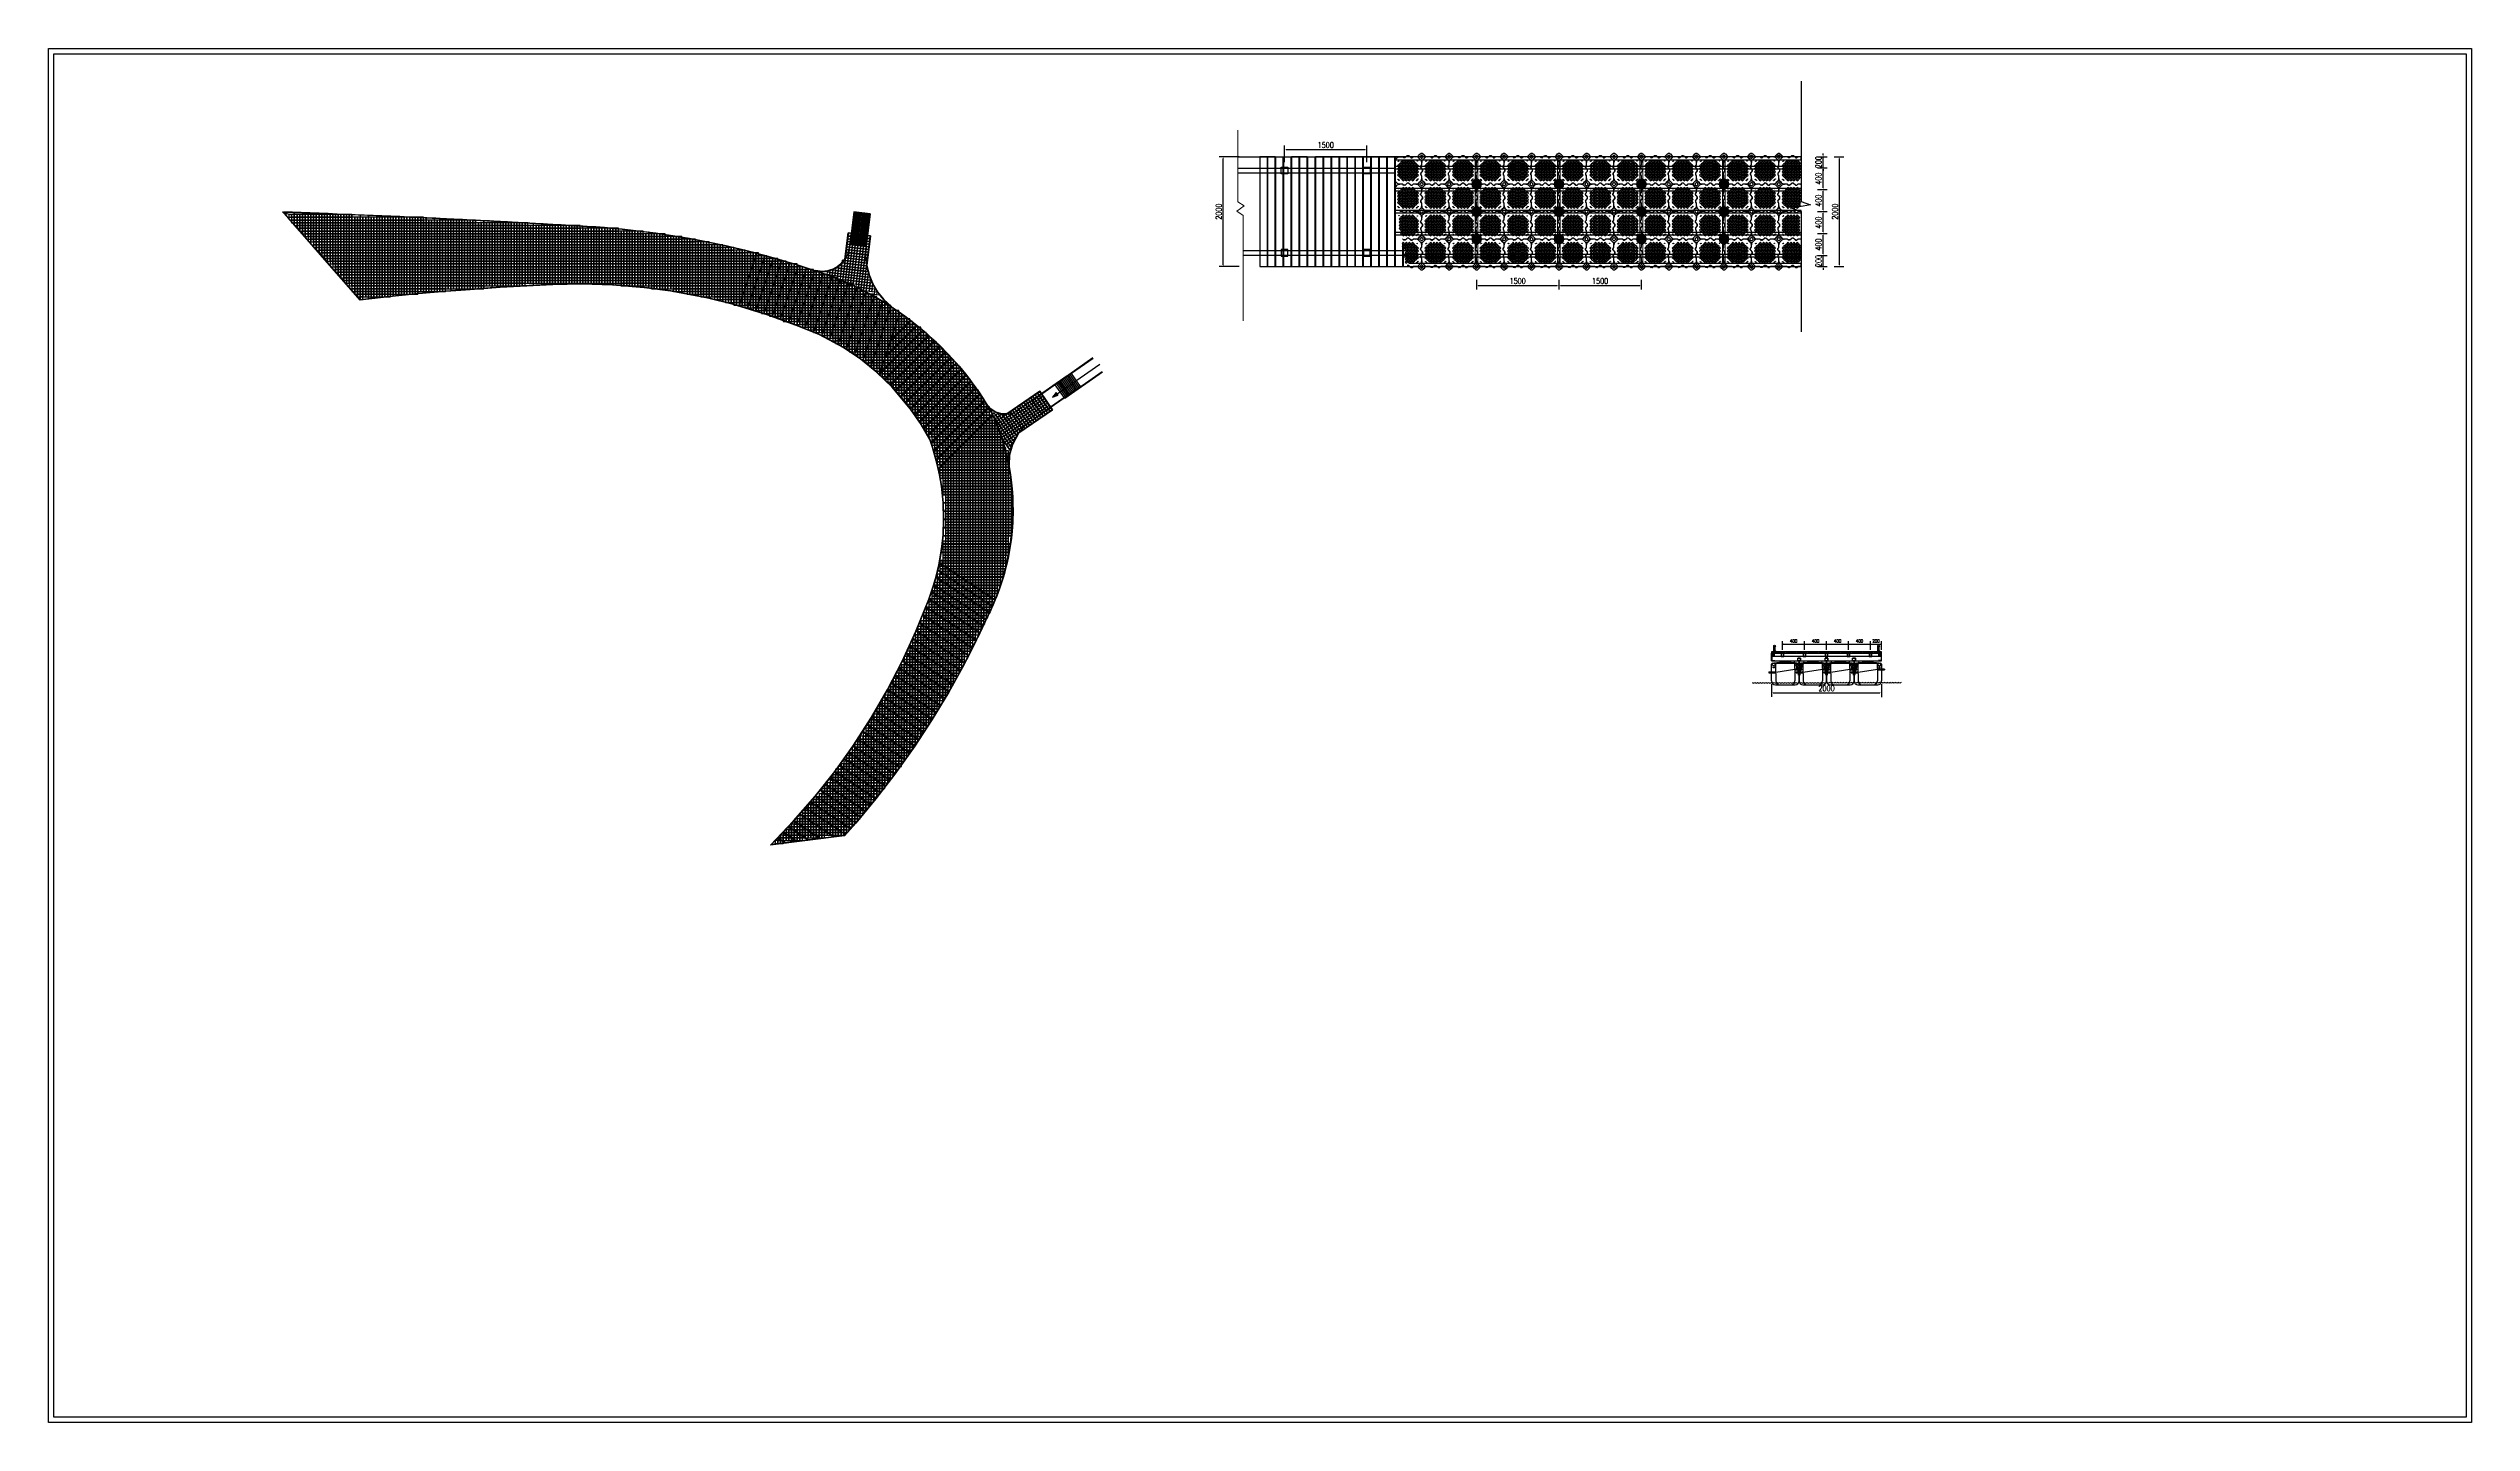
# Model space of a CAD drawing. Extents: x -31693 to 409283, y -98233 to 151957.
import ezdxf

# ---------------------------------------------------------------- set-up
doc = ezdxf.new("R2010")
doc.units = 0
doc.header["$LTSCALE"] = 1000
doc.header["$MEASUREMENT"] = 0
doc.linetypes.add('DASH', pattern=[0.35, 0.25, -0.1])
for name, color, linetype, lineweight in [('2维浮筒', 253, 'Continuous', 5), ('伯利恒浮筒', 5, 'Continuous', 5), ('文字及标注', 3, 'Continuous', 15), ('码头标注', 3, 'Continuous', 13)]:
    doc.layers.add(name, color=color, linetype=linetype, lineweight=lineweight)
for name, color, linetype in [('500浮箱', 162, 'Continuous'), ('A-G-PATTERN', 157, 'Continuous'), ('A-G-VISIBLE', 9, 'Continuous'), ('A-P-BELOW', 73, 'DASH'), ('A-P-STAIR', 4, 'Continuous'), ('DIM_SYMB', 3, 'Continuous'), ('PUB_DIM', 3, 'Continuous'), ('W-bridge approach引桥', 4, 'Continuous'), ('W-FLOAT_BOWL浮筒', 253, 'Continuous'), ('W-PLASTIC_RAILINGS塑木栏杆', 6, 'Continuous'), ('W-STEEL_FRAME钢架', 3, 'Continuous'), ('W-WOOD_FLOOR木地板', 30, 'Continuous'), ('W-WOOD_STUD木龙骨', 25, 'Continuous'), ('主龙骨', 4, 'Continuous'), ('变形缝', 4, 'Continuous'), ('塑木板', 32, 'Continuous'), ('尺寸', 6, 'Continuous'), ('标注', 3, 'Continuous'), ('栏杆', 4, 'Continuous'), ('短销钉', 253, 'Continuous'), ('螺栓', 146, 'Continuous'), ('边梁（14a槽钢', 3, 'Continuous'), ('龙骨', 10, 'Continuous')]:
    doc.layers.add(name, color=color, linetype=linetype)
doc.styles.add('_TCH_DIM_T3', font='SIMPLEX', dxfattribs={"width": 0.705882, "bigfont": 'GBCBIG'})
doc.styles.add('STANDARD_T3', font='simplex.shx', dxfattribs={"width": 0.7, "bigfont": 'gbcbig.shx'})
doc.dimstyles.new('_TCH_ARCH&&20', dxfattribs={"dimtxt": 59.5, "dimasz": 20, "dimexe": 50, "dimexo": 60, "dimgap": 25.25, "dimtad": 1, "dimdec": 0, "dimzin": 0, "dimdsep": 46, "dimtxsty": '_TCH_DIM_T3', "dimblk": 'ARCHTICK', "dimcen": 0.09, "dimclrt": 7, "dimazin": 2, "dimtfac": 1, "dimtdec": 0, "dimtix": 1, "dimtmove": 2, "dimatfit": 3, "dimfxl": 100, "dimtolj": 1, "dimtzin": 0, "dimarcsym": 0})
doc.dimstyles.new('W&&30', dxfattribs={"dimtxt": 105, "dimasz": 30, "dimexe": 75, "dimexo": 90, "dimgap": 30, "dimtad": 1, "dimdec": 0, "dimzin": 0, "dimdsep": 46, "dimtxsty": 'STANDARD_T3', "dimcen": 0.09, "dimclrd": 1, "dimclre": 1, "dimclrt": 7, "dimazin": 2, "dimtfac": 1, "dimtdec": 0, "dimtix": 1, "dimtmove": 2, "dimatfit": 3, "dimfxl": 100, "dimtolj": 1, "dimtzin": 0, "dimarcsym": 0})

# ---------------------------------------------------------------- blocks, each defined once
blk = doc.blocks.new('dasd')
at = {"layer": 'A-G-PATTERN', "linetype": 'Continuous'}
h = blk.add_hatch(dxfattribs=at)
h.set_pattern_fill('ANSI31', color=256, scale=0.05, angle=308.0911)
h.set_pattern_definition([(353.091126, (-632297.15723, -3064347.09858), (0.019096132141, 0.157597272303), [])])
h.paths.add_polyline_path([(-132779.77, 42168.29), (-132776.8, 42167.93), (-132776.07, 42173.88), (-132779.05, 42174.24)])
at = {"layer": '标注', "linetype": 'Continuous'}
h = blk.add_hatch(color=256, dxfattribs=at)
h.dxf.hatch_style = 1
h.paths.add_polyline_path([(-132742.89, 42140.49), (-132741.87, 42140.88), (-132742.19, 42141.34)])
at = {"layer": 'A-G-VISIBLE', "linetype": 'Continuous'}
for p, q in [((-132779.05, 42174.24), (-132779.84, 42167.75)), ((-132776.07, 42173.88), (-132776.8, 42167.91)), ((-132740.22, 42144.37), (-132749.23, 42138.09)), ((-132738.5, 42141.91), (-132746.98, 42136)), ((-132742.42, 42142.83), (-132742.37, 42142.75)), ((-132739.97, 42140.89), (-132741.63, 42143.27))]:
    blk.add_line(p, q, dxfattribs=at)
at = {"layer": 'A-G-VISIBLE', "linetype": 'Continuous', "flags": 128}
blk.add_lwpolyline([(-132868.85, 42158.25), (-132882.85, 42174.2)], dxfattribs=at)
for points in [[(-132779.77, 42168.29), (-132776.8, 42167.93), (-132776.07, 42173.88), (-132779.05, 42174.24)], [(-132779.72, 42168.33), (-132776.84, 42167.98), (-132776.13, 42173.84), (-132779.01, 42174.19)], [(-132744.89, 42137.46), (-132746.61, 42139.92), (-132741.69, 42143.35), (-132739.97, 42140.89)], [(-132744.88, 42137.53), (-132746.54, 42139.91), (-132741.7, 42143.28), (-132740.04, 42140.9)]]:
    blk.add_lwpolyline(points, close=True, dxfattribs=at)
at = {"layer": 'A-G-VISIBLE', "linetype": 'Continuous', "elevation": 0.95, "flags": 128}
blk.add_lwpolyline([(-132794.07, 42059.04), (-132780.74, 42060.67)], dxfattribs=at)
at = {"layer": 'A-G-VISIBLE', "linetype": 'Continuous'}
for centre, radius, start, end in [((-132956.57, 40049.82), 2125.67, 86.60444, 88.01257), ((-132837.19, 42011.82), 160.06, 69.7533, 87.6654), ((-132784.8, 42168.35), 5, 251.4958, 353.0911), ((-132764.89, 42166.47), 12, 173.0911, 236.0253), ((-132803.82, 42108.69), 57.68, 29.8464, 67.5516), ((-132810.85, 41649.25), 512.29, 92.2554, 96.5002), ((-132829.24, 42052.46), 108.7, 67.7081, 90.9346), ((-132803.3, 42112.78), 43.06, 27.6831, 69.1971), ((-132751.52, 42141.37), 4, 211.9998, 304.8773), ((-132793.21, 42119.97), 43.09, 332.8786, 23.8551), ((-132741.84, 42128.62), 9, 124.8773, 189.5588), ((-132804.18, 42118.48), 41.55, 336.2604, 20.1419), ((-132879.45, 42145.35), 121.4, 314.6897, 338.9562), ((-132898.33, 42165.74), 157.69, 318.2193, 335.4908)]:
    blk.add_arc(centre, radius, start, end, dxfattribs=at)
at = {"layer": 'A-P-BELOW', "linetype": 'DASH'}
for p, q in [((-132740.71, 42140.37), (-132742.37, 42142.75)), ((-132740.46, 42140.54), (-132742.12, 42142.92)), ((-132740.22, 42140.72), (-132741.87, 42143.1))]:
    blk.add_line(p, q, dxfattribs=at)
at = {"layer": 'A-P-STAIR', "linetype": 'Continuous'}
for p, q in [((-132735.53, 42147.64), (-132742.42, 42142.83)), ((-132735.48, 42147.56), (-132742.37, 42142.75)), ((-132740.71, 42140.37), (-132733.82, 42145.18)), ((-132740.65, 42140.29), (-132733.76, 42145.09)), ((-132738.74, 42141.75), (-132740.4, 42144.12)), ((-132738.49, 42141.92), (-132740.15, 42144.3)), ((-132738.25, 42142.09), (-132739.91, 42144.47)), ((-132738, 42142.26), (-132739.66, 42144.64)), ((-132737.76, 42142.43), (-132739.41, 42144.81)), ((-132739.72, 42141.06), (-132741.38, 42143.44)), ((-132739.48, 42141.23), (-132741.14, 42143.61)), ((-132739.23, 42141.4), (-132740.89, 42143.78)), ((-132738.99, 42141.57), (-132740.64, 42143.95))]:
    blk.add_line(p, q, dxfattribs=at)
at = {"layer": '标注', "linetype": 'Continuous'}
blk.add_line((-132742.03, 42141.11), (-132734.27, 42146.52), dxfattribs=at)
at = {"layer": '标注', "linetype": 'Continuous', "flags": 128}
blk.add_lwpolyline([(-132742.89, 42140.49), (-132741.87, 42140.88), (-132742.19, 42141.34)], close=True, dxfattribs=at)
blk = doc.blocks.new('asdasd')
at = {"layer": '500浮箱'}
blk.add_lwpolyline([(147637, 78630), (148137, 78630), (148137, 79130), (147637, 79130)], close=True, dxfattribs=at)
blk = doc.blocks.new('adasd')
at = {"layer": '500浮箱'}
blk.add_lwpolyline([(110598, 114789), (111098, 114789), (111098, 115289), (110598, 115289)], close=True, dxfattribs=at)
blk = doc.blocks.new('zczx')
at = {"layer": '主龙骨', "elevation": 2850}
for points in [[(148290, 89155), (150544, 85850)], [(148325, 89179), (150580, 85875)]]:
    blk.add_lwpolyline(points, dxfattribs=at)
blk = doc.blocks.new('aada')
at = {"layer": '主龙骨', "elevation": 2850}
for points in [[(117788, 117298), (113817, 117779)], [(117793, 117341), (113823, 117822)]]:
    blk.add_lwpolyline(points, dxfattribs=at)
blk = doc.blocks.new('blhft')
at = {"layer": 'W-FLOAT_BOWL浮筒', "ltscale": 0.5}
for p, q in [((-302, 230), (-302, 220)), ((302, 284), (302, 274))]:
    blk.add_line(p, q, dxfattribs=at)
at = {"layer": 'W-FLOAT_BOWL浮筒'}
for p, q in [((-302, 226), (-174, 226)), ((-298, 234), (-184, 234)), ((-298, 216), (-184, 216)), ((-250, 234), (-250, 375)), ((-250, 70), (-250, 216)), ((-230, 395), (230, 395)), ((-208, 397), (208, 397)), ((-208, 397), (-208, 395)), ((-180, 0), (180, 0)), ((-174, 244), (-174, 375)), ((174, 280), (-174, 226)), ((-174, 206), (-174, 70)), ((174, 298), (174, 375)), ((174, 280), (302, 280)), ((174, 260), (174, 70)), ((184, 288), (298, 288)), ((184, 270), (298, 270)), ((208, 397), (208, 395)), ((250, 375), (250, 288)), ((250, 270), (250, 70))]:
    blk.add_line(p, q, dxfattribs=at)
at = {"layer": 'W-FLOAT_BOWL浮筒', "ltscale": 0.5}
for centre, start, end in [((-298, 230), 90, 180), ((298, 284), 0, 90)]:
    blk.add_arc(centre, 4, start, end, dxfattribs=at)
at = {"layer": 'W-FLOAT_BOWL浮筒'}
for centre, radius, start, end in [((-298, 220), 4, 180, 270), ((-230, 375), 20, 90, 180), ((-180, 70), 70, 180, 270), ((0, -1768), 2175, 84.5043, 95.4957), ((-184, 244), 10, 270, 0), ((-184, 206), 10, 0, 90), ((-154, 375), 20, 90, 180), ((-104, 70), 70, 180, 270), ((104, 70), 70, 270, 0), ((154, 375), 20, 0, 90), ((184, 298), 10, 180, 270), ((184, 260), 10, 90, 180), ((180, 70), 70, 270, 0), ((230, 375), 20, 0, 90), ((298, 274), 4, 270, 0)]:
    blk.add_arc(centre, radius, start, end, dxfattribs=at)
at = {"layer": 'W-FLOAT_BOWL浮筒', "extrusion": (0, 0, -1)}
blk.add_ellipse((-212, 375), major_axis=(-30.4, 0), ratio=0.921809, start_param=3.141593, end_param=6.283185, dxfattribs=at)
at = {"layer": 'W-FLOAT_BOWL浮筒'}
blk.add_ellipse((-212, 320), major_axis=(-16, 0), ratio=0.75, dxfattribs=at)
blk.add_ellipse((212, 375), major_axis=(30.4, 0.1), ratio=0.921809, start_param=3.141593, end_param=6.283185, dxfattribs=at)
at = {"layer": 'W-FLOAT_BOWL浮筒', "extrusion": (0, 0, -1)}
blk.add_ellipse((212, 320), major_axis=(16, 0), ratio=0.75, dxfattribs=at)
blk = doc.blocks.new('dxd')
at = {"layer": '短销钉', "lineweight": 13}
for p, q in [((-86, 227), (-56, 200)), ((-79, 244), (79, 244)), ((-78, 244), (-78, 246)), ((-78, 246), (78, 246)), ((-52, 180), (-52, 193)), ((-49, 153), (-28, 136)), ((-43, 197), (42, 197)), ((-29, 39), (-29, 45)), ((-26, 48), (-24, 48)), ((-24, 30), (-24, 128)), ((-24, 30), (24, 30)), ((-24, 30), (-18, 2)), ((-19, 133), (19, 133)), ((-16, 0), (16, 0)), ((-6, 39), (-6, 44)), ((6, 39), (6, 44)), ((24, 30), (18, 2)), ((24, 30), (24, 128)), ((26, 48), (24, 48)), ((49, 153), (28, 136)), ((29, 39), (29, 45)), ((52, 180), (52, 193)), ((86, 227), (56, 200)), ((78, 244), (78, 246))]:
    blk.add_line(p, q, dxfattribs=at)
at = {"layer": '短销钉', "lineweight": 13, "ltscale": 0.1}
for p, q in [((-18, 2), (-18, 0)), ((-18, 0), (-16, 0)), ((16, 0), (18, 0)), ((18, 2), (18, 0))]:
    blk.add_line(p, q, dxfattribs=at)
at = {"layer": '短销钉', "lineweight": 13}
for centre, radius, start, end in [((-79, 234), 10, 90, 228.0009), ((0, -1254), 1503, 87.0435, 92.9565), ((-44, 170), 13.5, 126.5657, 231), ((-62, 193), 10, 0, 48.0009), ((-35, 154), 31.4, 56.4166, 122.8531), ((-43, 161), 10, 184.1479, 231), ((-34, 186), 31.4, 236.1381, 303.5569), ((-26, 45), 3, 90, 180), ((-34, 128), 10, 0, 51), ((-16, 2), 2.5, 191.3099, 270), ((-25, 170), 13.5, 308.3696, 51.9011), ((-3, 44), 3, 115.3769, 180), ((0, 38), 10, 64.6231, 115.3769), ((3, 44), 3, 0, 64.6231), ((25, 170), 13.5, 128.0989, 231.6304), ((16, 2), 2.5, 270, 348.6901), ((35, 155), 31.3, 57.1287, 123.6019), ((34, 186), 31.4, 236.4385, 303.8665), ((34, 128), 10, 129, 180), ((26, 45), 3, 0, 90), ((42, 161), 10, 309, 355.8521), ((62, 193), 10, 131.9991, 180), ((44, 170), 13.5, 309, 53.4343), ((79, 234), 10, 311.9991, 90)]:
    blk.add_arc(centre, radius, start, end, dxfattribs=at)
for centre, major_axis, start_param, end_param in [((-23, 39), (0, -9), 4.712389, 6.115737), ((0, 39), (0, 9), 1.570796, 4.712389)]:
    blk.add_ellipse(centre, major_axis=major_axis, ratio=0.666667, start_param=start_param, end_param=end_param, dxfattribs=at)
at = {"layer": '短销钉', "lineweight": 13, "extrusion": (0, 0, -1)}
blk.add_ellipse((23, 39), major_axis=(0, -9), ratio=0.666667, start_param=4.712389, end_param=6.115737, dxfattribs=at)
blk = doc.blocks.new('短销固定件正视面')
at = {"layer": '塑木板', "color": 156}
blk.add_lwpolyline([(2149439, 351499), (2149442, 351499), (2149489, 351499), (2149489, 351452), (2149489, 351449), (2149439, 351449)], close=True, dxfattribs=at)
at = {"layer": '塑木板', "color": 5}
blk.add_lwpolyline([(2149489, 351449), (2149489, 351499), (2149439, 351499)], dxfattribs=at)
at = {"layer": '螺栓', "color": 156}
for points in [[(2149454, 351197), (2149475, 351197), (2149475, 351187), (2149454, 351187)], [(2149455, 351199), (2149473, 351199), (2149473, 351197), (2149455, 351197)], [(2149459, 351197), (2149470, 351197), (2149470, 351187), (2149459, 351187)]]:
    blk.add_lwpolyline(points, close=True, dxfattribs=at)
blk.add_lwpolyline([(2149458, 351449), (2149458, 351182), (2149470, 351182), (2149470, 351449)], dxfattribs=at)
blk = doc.blocks.new('*U34')
at = {"color": 5}
for p, q in [((-2, -53), (-2, -1)), ((-2, -1), (2, -1)), ((2, -13), (-2, -14)), ((2, -13), (-2, -14)), ((2, -15), (-2, -16)), ((2, -15), (-2, -16)), ((2, -17), (-2, -18)), ((2, -17), (-2, -18)), ((2, -19), (-2, -20)), ((2, -19), (-2, -20)), ((2, -19), (-2, -20)), ((2, -19), (-2, -20)), ((2, -21), (-2, -22)), ((2, -21), (-2, -22)), ((2, -21), (-2, -22)), ((2, -21), (-2, -22)), ((2, -23), (-2, -24)), ((2, -23), (-2, -24)), ((2, -25), (-2, -26)), ((2, -25), (-2, -26)), ((2, -27), (-2, -28)), ((2, -27), (-2, -28)), ((2, -29), (-2, -30)), ((2, -29), (-2, -30)), ((2, -29), (-2, -30)), ((2, -29), (-2, -30)), ((2, -31), (-2, -32)), ((2, -31), (-2, -32)), ((2, -31), (-2, -32)), ((2, -31), (-2, -32)), ((2, -33), (-2, -34)), ((2, -33), (-2, -34)), ((2, -35), (-2, -36)), ((2, -35), (-2, -36)), ((2, -37), (-2, -38)), ((2, -37), (-2, -38)), ((2, -39), (-2, -40)), ((2, -39), (-2, -40)), ((2, -39), (-2, -40)), ((2, -39), (-2, -40)), ((2, -41), (-2, -42)), ((2, -41), (-2, -42)), ((2, -41), (-2, -42)), ((2, -41), (-2, -42)), ((2, -43), (-2, -44)), ((2, -43), (-2, -44)), ((2, -46), (-2, -47)), ((2, -46), (-2, -47)), ((2, -48), (-2, -49)), ((2, -48), (-2, -49)), ((2, -48), (-2, -49)), ((2, -48), (-2, -49)), ((2, -50), (-2, -51)), ((2, -50), (-2, -51)), ((2, -50), (-2, -51)), ((2, -50), (-2, -51)), ((2, -52), (-2, -53)), ((2, -52), (-2, -53)), ((2, -52), (-2, -53)), ((0, -60), (-2, -53)), ((2, -54), (-2, -55)), ((2, -57), (-1, -57)), ((1, -59), (-1, -59)), ((2, -53), (0, -60)), ((2, -1), (2, -53))]:
    blk.add_line(p, q, dxfattribs=at)
blk.add_lwpolyline([(-3, 0), (-2, -1), (2, -1), (3, 0)], close=True, dxfattribs=at)
blk = doc.blocks.new('*D94')
at = {"layer": 'Defpoints', "color": 0, "transparency": 16777216}
for p in [(232384, 23042), (234384, 23040), (234384, 22791)]:
    blk.add_point(p, dxfattribs=at)
at = {"layer": 'PUB_DIM', "color": 1, "lineweight": -2, "transparency": 16777216}
for p, q in [((232384, 22952), (232384, 22718)), ((234384, 22950), (234384, 22716)), ((232414, 22793), (234354, 22791))]:
    blk.add_line(p, q, dxfattribs=at)
at = {"layer": 'PUB_DIM', "color": 1, "transparency": 16777216}
for points in [[(232414, 22798), (232414, 22788), (232384, 22793)], [(234354, 22796), (234354, 22786), (234384, 22791)]]:
    blk.add_solid(points, dxfattribs=at)
at = {"layer": 'PUB_DIM', "color": 7, "transparency": 16777216, "insert": (233384, 22874), "char_height": 105, "attachment_point": 5, "rotation": 359.9405, "style": 'STANDARD_T3'}
blk.add_mtext('\\A1;2000', dxfattribs=at)
blk = doc.blocks.new('A$C0837b8cf')
at = {"layer": 'W-STEEL_FRAME钢架'}
blk.add_lwpolyline([(0, 0), (0, 140), (58, 140), (58, 137, -0.414214), (54, 133), (13, 130, 0.385314), (5, 122), (5, 18, 0.385314), (13, 10), (54, 7, -0.414214), (58, 3), (58, 0)], format="xyb", close=True, dxfattribs=at)
blk = doc.blocks.new('_ArchTick')
at = {"color": 0, "linetype": 'ByBlock', "const_width": 0.4}
blk.add_lwpolyline([(-0.5, -0.5), (0.5, 0.5)], dxfattribs=at)
blk = doc.blocks.new('*D95')
at = {"layer": 'Defpoints', "color": 0, "transparency": 16777216}
for p in [(232584, 23514), (232984, 23681), (232984, 23514)]:
    blk.add_point(p, dxfattribs=at)
at = {"layer": 'PUB_DIM', "color": 0, "lineweight": -2, "transparency": 16777216}
for p, q in [((232584, 23574), (232584, 23731)), ((232584, 23681), (232984, 23681)), ((232984, 23574), (232984, 23731))]:
    blk.add_line(p, q, dxfattribs=at)
at = {"layer": 'PUB_DIM', "color": 0, "lineweight": -2, "transparency": 16777216, "xscale": 20, "yscale": 20, "zscale": 20, "rotation": 180}
blk.add_blockref('_ArchTick', (232584, 23681), dxfattribs=at)
at = {"layer": 'PUB_DIM', "color": 0, "lineweight": -2, "transparency": 16777216, "xscale": 20, "yscale": 20, "zscale": 20}
blk.add_blockref('_ArchTick', (232984, 23681), dxfattribs=at)
at = {"layer": 'PUB_DIM', "color": 7, "transparency": 16777216, "insert": (232784, 23736), "char_height": 59.5, "attachment_point": 5, "style": '_TCH_DIM_T3'}
blk.add_mtext('\\A1;400', dxfattribs=at)
blk = doc.blocks.new('*D96')
at = {"layer": 'Defpoints', "color": 0, "transparency": 16777216}
for p in [(232984, 23514), (233384, 23681), (233384, 23514)]:
    blk.add_point(p, dxfattribs=at)
at = {"layer": 'PUB_DIM', "color": 0, "lineweight": -2, "transparency": 16777216}
for p, q in [((232984, 23574), (232984, 23731)), ((232984, 23681), (233384, 23681)), ((233384, 23574), (233384, 23731))]:
    blk.add_line(p, q, dxfattribs=at)
at = {"layer": 'PUB_DIM', "color": 0, "lineweight": -2, "transparency": 16777216, "xscale": 20, "yscale": 20, "zscale": 20, "rotation": 180}
blk.add_blockref('_ArchTick', (232984, 23681), dxfattribs=at)
at = {"layer": 'PUB_DIM', "color": 0, "lineweight": -2, "transparency": 16777216, "xscale": 20, "yscale": 20, "zscale": 20}
blk.add_blockref('_ArchTick', (233384, 23681), dxfattribs=at)
at = {"layer": 'PUB_DIM', "color": 7, "transparency": 16777216, "insert": (233184, 23736), "char_height": 59.5, "attachment_point": 5, "style": '_TCH_DIM_T3'}
blk.add_mtext('\\A1;400', dxfattribs=at)
blk = doc.blocks.new('*D97')
at = {"layer": 'Defpoints', "color": 0, "transparency": 16777216}
for p in [(233384, 23514), (233784, 23681), (233784, 23514)]:
    blk.add_point(p, dxfattribs=at)
at = {"layer": 'PUB_DIM', "color": 0, "lineweight": -2, "transparency": 16777216}
for p, q in [((233384, 23574), (233384, 23731)), ((233384, 23681), (233784, 23681)), ((233784, 23574), (233784, 23731))]:
    blk.add_line(p, q, dxfattribs=at)
at = {"layer": 'PUB_DIM', "color": 0, "lineweight": -2, "transparency": 16777216, "xscale": 20, "yscale": 20, "zscale": 20, "rotation": 180}
blk.add_blockref('_ArchTick', (233384, 23681), dxfattribs=at)
at = {"layer": 'PUB_DIM', "color": 0, "lineweight": -2, "transparency": 16777216, "xscale": 20, "yscale": 20, "zscale": 20}
blk.add_blockref('_ArchTick', (233784, 23681), dxfattribs=at)
at = {"layer": 'PUB_DIM', "color": 7, "transparency": 16777216, "insert": (233584, 23736), "char_height": 59.5, "attachment_point": 5, "style": '_TCH_DIM_T3'}
blk.add_mtext('\\A1;400', dxfattribs=at)
blk = doc.blocks.new('*D98')
at = {"layer": 'Defpoints', "color": 0, "transparency": 16777216}
for p in [(233784, 23514), (234184, 23681), (234184, 23514)]:
    blk.add_point(p, dxfattribs=at)
at = {"layer": 'PUB_DIM', "color": 0, "lineweight": -2, "transparency": 16777216}
for p, q in [((233784, 23574), (233784, 23731)), ((233784, 23681), (234184, 23681)), ((234184, 23574), (234184, 23731))]:
    blk.add_line(p, q, dxfattribs=at)
at = {"layer": 'PUB_DIM', "color": 0, "lineweight": -2, "transparency": 16777216, "xscale": 20, "yscale": 20, "zscale": 20, "rotation": 180}
blk.add_blockref('_ArchTick', (233784, 23681), dxfattribs=at)
at = {"layer": 'PUB_DIM', "color": 0, "lineweight": -2, "transparency": 16777216, "xscale": 20, "yscale": 20, "zscale": 20}
blk.add_blockref('_ArchTick', (234184, 23681), dxfattribs=at)
at = {"layer": 'PUB_DIM', "color": 7, "transparency": 16777216, "insert": (233984, 23736), "char_height": 59.5, "attachment_point": 5, "style": '_TCH_DIM_T3'}
blk.add_mtext('\\A1;400', dxfattribs=at)
blk = doc.blocks.new('*D99')
at = {"layer": 'Defpoints', "color": 0, "transparency": 16777216}
for p in [(234184, 23514), (234384, 23681), (234384, 23514)]:
    blk.add_point(p, dxfattribs=at)
at = {"layer": 'PUB_DIM', "color": 0, "lineweight": -2, "transparency": 16777216}
for p, q in [((234184, 23574), (234184, 23731)), ((234184, 23681), (234384, 23681)), ((234384, 23574), (234384, 23731))]:
    blk.add_line(p, q, dxfattribs=at)
at = {"layer": 'PUB_DIM', "color": 0, "lineweight": -2, "transparency": 16777216, "xscale": 20, "yscale": 20, "zscale": 20, "rotation": 180}
blk.add_blockref('_ArchTick', (234184, 23681), dxfattribs=at)
at = {"layer": 'PUB_DIM', "color": 0, "lineweight": -2, "transparency": 16777216, "xscale": 20, "yscale": 20, "zscale": 20}
blk.add_blockref('_ArchTick', (234384, 23681), dxfattribs=at)
at = {"layer": 'PUB_DIM', "color": 7, "transparency": 16777216, "insert": (234284, 23736), "char_height": 59.5, "attachment_point": 5, "style": '_TCH_DIM_T3'}
blk.add_mtext('\\A1;200', dxfattribs=at)
blk = doc.blocks.new('*U90')
at = {"layer": '龙骨'}
for points in [[(-25, -30), (25, -30), (25, 30), (-25, 30)], [(-20, -25), (20, -25), (20, 25), (-20, 25)]]:
    blk.add_lwpolyline(points, close=True, dxfattribs=at)
blk = doc.blocks.new('*U91')
at = {"layer": '变形缝', "color": 0, "linetype": 'ByBlock', "lineweight": -2, "transparency": 16777216}
for p in [(0, 0), (400, 0), (800, 0), (1200, 0), (1600, 0)]:
    blk.add_blockref('*U90', p, dxfattribs=at)
blk = doc.blocks.new('A$C47c33f2f')
at = {"color": 4}
for p, q in [((0, 0), (46, 0)), ((44, 2), (2, 2)), ((2, 2), (2, 2)), ((4, 18), (4, 4)), ((4, 18), (42, 18)), ((4, 4), (42, 4)), ((12, 26), (12, 88)), ((12, 26), (32, 26)), ((34, 26), (34, 88)), ((42, 16), (42, 4))]:
    blk.add_line(p, q, dxfattribs=at)
blk.add_circle((23, 104), 15, dxfattribs=at)
for centre, radius, start, end in [((2, 0), 2.5, 90, 180), ((2, 4), 2, 270, 0), ((12, 18), 8, 90, 180), ((-5, 88), 17.3, 1.4825, 29.9307), ((32, 16), 10, 0, 90), ((51, 88), 17.3, 150.0693, 178.5175), ((44, 4), 2, 180, 270), ((44, 0), 2.5, 0, 90)]:
    blk.add_arc(centre, radius, start, end, dxfattribs=at)
at = {"layer": '尺寸'}
for p, q in [((0, 0), (0, 0)), ((0, 0), (0, 0)), ((44, 2), (44, 2)), ((46, 0), (46, 0))]:
    blk.add_line(p, q, dxfattribs=at)
blk = doc.blocks.new('旗华浮筒')
at = {"layer": 'W-FLOAT_BOWL浮筒'}
for p, q in [((-549, 527), (-527, 549)), ((-549, 473), (-521, 445)), ((-479, 445), (-445, 479)), ((-473, 549), (-445, 521)), ((-395, 500), (-351, 500)), ((-333, 513), (-345, 503)), ((-304, 516), (-326, 516)), ((-297, 513), (-264, 484)), ((-258, 481), (-242, 481)), ((-203, 513), (-236, 484)), ((-196, 516), (-174, 516)), ((-167, 513), (-155, 503)), ((-149, 500), (-105, 500)), ((-27, 549), (-55, 521)), ((-21, 445), (-55, 479)), ((49, 473), (21, 445)), ((27, 549), (49, 527)), ((-549, 27), (-521, 55)), ((-516, 304), (-516, 326)), ((-516, 196), (-516, 174)), ((-513, 333), (-503, 345)), ((-513, 297), (-484, 264)), ((-513, 203), (-484, 236)), ((-513, 167), (-503, 155)), ((-500, 351), (-500, 395)), ((-500, 105), (-500, 149)), ((-481, 242), (-481, 258)), ((-445, 21), (-479, 55)), ((-395, 0), (-351, 0)), ((-329, 16), (-345, 3)), ((-307, 19), (-323, 19)), ((-301, 16), (-268, -13)), ((-199, 16), (-232, -13)), ((-193, 19), (-177, 19)), ((-171, 16), (-155, 3)), ((-149, 0), (-105, 0)), ((-55, 21), (-21, 55)), ((-19, 307), (-19, 323)), ((-19, 193), (-19, 177)), ((-16, 329), (-3, 345)), ((-16, 301), (13, 268)), ((-16, 199), (13, 232)), ((-16, 171), (-3, 155)), ((0, 351), (0, 395)), ((0, 105), (0, 149)), ((16, 239), (16, 261)), ((49, 27), (21, 55)), ((-527, -49), (-549, -27)), ((-473, -49), (-445, -21)), ((-261, -16), (-239, -16)), ((-27, -49), (-55, -21)), ((49, -27), (27, -49))]:
    blk.add_line(p, q, dxfattribs=at)
for points in [[(-420, 314), (-398, 335), (-420, 356), (-441, 335)], [(-420, 257), (-398, 278), (-420, 299), (-441, 278)], [(-420, 201), (-398, 222), (-420, 243), (-441, 222)], [(-420, 144), (-398, 165), (-420, 186), (-441, 165)], [(-391, 342), (-370, 363), (-391, 384), (-413, 363)], [(-391, 285), (-370, 307), (-391, 328), (-413, 307)], [(-391, 229), (-370, 250), (-391, 271), (-413, 250)], [(-391, 172), (-370, 193), (-391, 215), (-413, 193)], [(-391, 116), (-370, 137), (-391, 158), (-413, 137)], [(-363, 370), (-342, 391), (-363, 413), (-384, 391)], [(-363, 314), (-342, 335), (-363, 356), (-384, 335)], [(-363, 257), (-342, 278), (-363, 299), (-384, 278)], [(-363, 201), (-342, 222), (-363, 243), (-384, 222)], [(-363, 144), (-342, 165), (-363, 186), (-384, 165)], [(-363, 87), (-342, 109), (-363, 130), (-384, 109)], [(-335, 398), (-314, 420), (-335, 441), (-356, 420)], [(-335, 342), (-314, 363), (-335, 384), (-356, 363)], [(-335, 285), (-314, 307), (-335, 328), (-356, 307)], [(-335, 229), (-314, 250), (-335, 271), (-356, 250)], [(-335, 172), (-314, 193), (-335, 215), (-356, 193)], [(-335, 116), (-314, 137), (-335, 158), (-356, 137)], [(-335, 59), (-314, 80), (-335, 102), (-356, 80)], [(-307, 370), (-285, 391), (-307, 413), (-328, 391)], [(-307, 314), (-285, 335), (-307, 356), (-328, 335)], [(-307, 257), (-285, 278), (-307, 299), (-328, 278)], [(-307, 201), (-285, 222), (-307, 243), (-328, 222)], [(-307, 144), (-285, 165), (-307, 186), (-328, 165)], [(-307, 87), (-285, 109), (-307, 130), (-328, 109)], [(-278, 398), (-257, 420), (-278, 441), (-299, 420)], [(-278, 342), (-257, 363), (-278, 384), (-299, 363)], [(-278, 285), (-257, 307), (-278, 328), (-299, 307)], [(-278, 229), (-257, 250), (-278, 271), (-299, 250)], [(-278, 172), (-257, 193), (-278, 215), (-299, 193)], [(-278, 116), (-257, 137), (-278, 158), (-299, 137)], [(-278, 59), (-257, 80), (-278, 102), (-299, 80)], [(-250, 370), (-229, 391), (-250, 413), (-271, 391)], [(-250, 314), (-229, 335), (-250, 356), (-271, 335)], [(-250, 257), (-229, 278), (-250, 299), (-271, 278)], [(-250, 201), (-229, 222), (-250, 243), (-271, 222)], [(-250, 144), (-229, 165), (-250, 186), (-271, 165)], [(-250, 87), (-229, 109), (-250, 130), (-271, 109)], [(-222, 398), (-201, 420), (-222, 441), (-243, 420)], [(-222, 342), (-201, 363), (-222, 384), (-243, 363)], [(-222, 285), (-201, 307), (-222, 328), (-243, 307)], [(-222, 229), (-201, 250), (-222, 271), (-243, 250)], [(-222, 172), (-201, 193), (-222, 215), (-243, 193)], [(-222, 116), (-201, 137), (-222, 158), (-243, 137)], [(-222, 59), (-201, 80), (-222, 102), (-243, 80)], [(-193, 370), (-172, 391), (-193, 413), (-215, 391)], [(-193, 314), (-172, 335), (-193, 356), (-215, 335)], [(-193, 257), (-172, 278), (-193, 299), (-215, 278)], [(-193, 201), (-172, 222), (-193, 243), (-215, 222)], [(-193, 144), (-172, 165), (-193, 186), (-215, 165)], [(-193, 87), (-172, 109), (-193, 130), (-215, 109)], [(-165, 398), (-144, 420), (-165, 441), (-186, 420)], [(-165, 342), (-144, 363), (-165, 384), (-186, 363)], [(-165, 285), (-144, 307), (-165, 328), (-186, 307)], [(-165, 229), (-144, 250), (-165, 271), (-186, 250)], [(-165, 172), (-144, 193), (-165, 215), (-186, 193)], [(-165, 116), (-144, 137), (-165, 158), (-186, 137)], [(-165, 59), (-144, 80), (-165, 102), (-186, 80)], [(-137, 370), (-116, 391), (-137, 413), (-158, 391)], [(-137, 314), (-116, 335), (-137, 356), (-158, 335)], [(-137, 257), (-116, 278), (-137, 299), (-158, 278)], [(-137, 201), (-116, 222), (-137, 243), (-158, 222)], [(-137, 144), (-116, 165), (-137, 186), (-158, 165)], [(-137, 87), (-116, 109), (-137, 130), (-158, 109)], [(-109, 342), (-87, 363), (-109, 384), (-130, 363)], [(-109, 285), (-87, 307), (-109, 328), (-130, 307)], [(-109, 229), (-87, 250), (-109, 271), (-130, 250)], [(-109, 172), (-87, 193), (-109, 215), (-130, 193)], [(-109, 116), (-87, 137), (-109, 158), (-130, 137)], [(-80, 314), (-59, 335), (-80, 356), (-102, 335)], [(-80, 257), (-59, 278), (-80, 299), (-102, 278)], [(-80, 201), (-59, 222), (-80, 243), (-102, 222)], [(-80, 144), (-59, 165), (-80, 186), (-102, 165)]]:
    blk.add_lwpolyline(points, close=True, dxfattribs=at)
for centre in [(-435, 93), (-429, 411), (-424, 85), (-420, 420), (-415, 76), (-411, 429), (-407, 65), (-85, 424), (-80, 80), (-76, 415)]:
    blk.add_circle(centre, 3.5, dxfattribs=at)
for centre, radius, start, end in [((-522, 500), 38, 135, 225), ((-524, 500), 7, 90, 270), ((-500, 522), 38, 45, 135), ((-500, 500), 25, 106.2602, 163.7398), ((-500, 500), 25, 196.2602, 253.7398), ((-570, 395), 70, 0, 45), ((-500, 524), 7, 0, 180), ((-500, 476), 7, 180, 0), ((-430, 395), 70, 135, 180), ((-500, 500), 25, 16.2602, 73.7398), ((-500, 500), 25, 286.2602, 343.7398), ((-476, 500), 7, 270, 90), ((-395, 570), 70, 225, 270), ((-395, 430), 70, 90, 135), ((-351, 510), 10, 270, 312.2737), ((-326, 506), 10, 90, 132.2737), ((-304, 506), 10, 47.7263, 90), ((-258, 491), 10, 227.7263, 270), ((-242, 491), 10, 270, 312.2737), ((-196, 506), 10, 90, 132.2737), ((-174, 506), 10, 47.7263, 90), ((-149, 510), 10, 227.7263, 270), ((-105, 570), 70, 270, 315), ((-105, 430), 70, 45, 90), ((-24, 500), 7, 90, 270), ((0, 522), 38, 45, 135), ((0, 500), 25, 106.2602, 163.7398), ((0, 500), 25, 196.2602, 253.7398), ((-70, 395), 70, 0, 45), ((0, 524), 7, 0, 180), ((0, 476), 7, 180, 0), ((70, 395), 70, 135, 180), ((0, 500), 25, 16.2602, 73.7398), ((0, 500), 25, 286.2602, 343.7398), ((24, 500), 7, 270, 90), ((22, 500), 38, 315, 45), ((-522, 0), 38, 135, 225), ((-524, 0), 7, 90, 270), ((-500, 0), 25, 106.2602, 163.7398), ((-570, 105), 70, 315, 0), ((-506, 326), 10, 137.7263, 180), ((-506, 304), 10, 180, 222.2737), ((-506, 196), 10, 137.7263, 180), ((-506, 174), 10, 180, 222.2737), ((-500, 24), 7, 0, 180), ((-510, 351), 10, 317.7263, 0), ((-510, 149), 10, 0, 42.2737), ((-430, 105), 70, 180, 225), ((-500, 0), 25, 16.2602, 73.7398), ((-491, 258), 10, 0, 42.2737), ((-491, 242), 10, 317.7263, 0), ((-476, 0), 7, 270, 90), ((-395, 70), 70, 225, 270), ((-395, -70), 70, 90, 135), ((-351, 10), 10, 270, 312.2737), ((-323, 9), 10, 90, 132.2737), ((-307, 9), 10, 47.7263, 90), ((-193, 9), 10, 90, 132.2737), ((-177, 9), 10, 47.7263, 90), ((-149, 10), 10, 227.7263, 270), ((-105, 70), 70, 270, 315), ((-105, -70), 70, 45, 90), ((-24, 0), 7, 90, 270), ((0, 0), 25, 106.2602, 163.7398), ((-70, 105), 70, 315, 0), ((-9, 323), 10, 137.7263, 180), ((-9, 307), 10, 180, 222.2737), ((-9, 193), 10, 137.7263, 180), ((-9, 177), 10, 180, 222.2737), ((0, 24), 7, 0, 180), ((-10, 351), 10, 317.7263, 0), ((-10, 149), 10, 0, 42.2737), ((70, 105), 70, 180, 225), ((0, 0), 25, 16.2602, 73.7398), ((6, 261), 10, 0, 42.2737), ((6, 239), 10, 317.7263, 0), ((24, 0), 7, 270, 90), ((22, 0), 38, 315, 45), ((-500, -22), 38, 225, 315), ((-500, 0), 25, 196.2602, 253.7398), ((-500, -24), 7, 180, 0), ((-500, 0), 25, 286.2602, 343.7398), ((-261, -6), 10, 227.7263, 270), ((-239, -6), 10, 270, 312.2737), ((0, -22), 38, 225, 315), ((0, 0), 25, 196.2602, 253.7398), ((0, -24), 7, 180, 0), ((0, 0), 25, 286.2602, 343.7398)]:
    blk.add_arc(centre, radius, start, end, dxfattribs=at)
blk = doc.blocks.new('dsm2')
at = {"color": 251, "lineweight": 5}
for p, q in [((-77, 0), (0, 77)), ((-76, -13), (13, 76)), ((-58, -51), (51, 58)), ((-51, -58), (58, 51)), ((-13, -76), (76, 13)), ((0, -77), (77, 0))]:
    blk.add_line(p, q, dxfattribs=at)
for centre, radius in [((0, 0), 89), ((-72, 14), 2.5), ((-65, 21), 2.5), ((-64, 32), 2.5), ((-59, 27), 2.5), ((-58, 39), 2.5), ((-56, -1), 2.5), ((-53, 34), 2.5), ((-51, 45), 2.5), ((-50, 5), 2.5), ((-46, 40), 2.5), ((-45, 51), 2.5), ((-45, 0), 2.5), ((-43, 12), 2.5), ((-40, 46), 2.5), ((-39, 58), 2.5), ((-39, 7), 2.5), ((-37, 18), 2.5), ((-34, 53), 2.5), ((-32, 64), 2.5), ((-32, 13), 2.5), ((-31, 24), 2.5), ((-27, 59), 2.5), ((-26, 19), 2.5), ((-24, 31), 2.5), ((-22, 3), 2.5), ((-21, 65), 2.5), ((-19, 26), 2.5), ((-18, 37), 2.5), ((-17, -2), 2.5), ((-16, 10), 2.5), ((-14, 72), 2.5), ((-13, 32), 2.5), ((-12, 43), 2.5), ((-11, 5), 2.5), ((-10, 16), 2.5), ((-7, 39), 2.5), ((-5, 11), 2.5), ((0, 45), 6), ((-3, 22), 2.5), ((1, 56), 2.5), ((2, 17), 2.5), ((3, 29), 2.5), ((6, 51), 2.5), ((7, 63), 2.5), ((8, 24), 2.5), ((10, 35), 2.5), ((12, 58), 2.5), ((14, 69), 2.5), ((14, 30), 2.5), ((16, 41), 2.5), ((17, 2), 2.5), ((19, 64), 2.5), ((21, 36), 2.5), ((22, 48), 2.5), ((24, 8), 2.5), ((27, 43), 2.5), ((29, 54), 2.5), ((29, 3), 2.5), ((30, 14), 2.5), ((34, 49), 2.5), ((35, 60), 2.5), ((35, 10), 2.5), ((36, 21), 2.5), ((40, 56), 2.5), ((41, 16), 2.5), ((43, 27), 2.5), ((45, 0), 2.5), ((48, 22), 2.5), ((49, 34), 2.5), ((51, 6), 2.5), ((54, 29), 2.5), ((56, 40), 2.5), ((56, 1), 2.5), ((58, 12), 2.5), ((60, 35), 2.5), ((63, 7), 2.5), ((64, 19), 2.5), ((69, 14), 2.5), ((-69, -14), 2.5), ((-64, -19), 2.5), ((-63, -7), 2.5), ((-60, -35), 2.5), ((-58, -12), 2.5), ((-56, -40), 2.5), ((-54, -29), 2.5), ((-51, -6), 2.5), ((-49, -34), 2.5), ((-48, -22), 2.5), ((-43, -27), 2.5), ((-41, -16), 2.5), ((-40, -56), 2.5), ((-36, -21), 2.5), ((-35, -10), 2.5), ((-35, -60), 2.5), ((-34, -49), 2.5), ((-30, -14), 2.5), ((-29, -3), 2.5), ((-29, -54), 2.5), ((-27, -43), 2.5), ((-24, -8), 2.5), ((-22, -48), 2.5), ((-21, -36), 2.5), ((-19, -64), 2.5), ((-16, -41), 2.5), ((-14, -30), 2.5), ((-14, -69), 2.5), ((-12, -58), 2.5), ((-10, -35), 2.5), ((-8, -24), 2.5), ((-7, -63), 2.5), ((-6, -51), 2.5), ((-3, -29), 2.5), ((0, -45), 6), ((-2, -17), 2.5), ((-1, -56), 2.5), ((3, -22), 2.5), ((5, -11), 2.5), ((7, -39), 2.5), ((10, -16), 2.5), ((11, -5), 2.5), ((12, -43), 2.5), ((13, -32), 2.5), ((14, -72), 2.5), ((16, -10), 2.5), ((18, -37), 2.5), ((19, -26), 2.5), ((21, -65), 2.5), ((22, -3), 2.5), ((24, -31), 2.5), ((26, -19), 2.5), ((27, -59), 2.5), ((31, -24), 2.5), ((32, -13), 2.5), ((32, -64), 2.5), ((34, -53), 2.5), ((37, -18), 2.5), ((39, -7), 2.5), ((39, -58), 2.5), ((40, -46), 2.5), ((43, -12), 2.5), ((45, -51), 2.5), ((46, -40), 2.5), ((50, -5), 2.5), ((51, -45), 2.5), ((53, -34), 2.5), ((58, -39), 2.5), ((59, -27), 2.5), ((64, -32), 2.5), ((65, -21), 2.5), ((72, -14), 2.5)]:
    blk.add_circle(centre, radius, dxfattribs=at)
for centre, radius, start, end in [((0, 0), 77.5, 90.2087, 179.7913), ((-5, 50), 2.5, 9.9886, 265.1119), ((0, 0), 77.5, 48.6991, 80.4959), ((0, 0), 77.5, 9.5041, 41.3009), ((0, 0), 77.5, 189.5041, 221.3009), ((0, 0), 77.5, 228.6991, 260.4959), ((0, 0), 77.5, 270.2087, 359.7913), ((5, -50), 2.5, 189.9886, 85.1119)]:
    blk.add_arc(centre, radius, start, end, dxfattribs=at)
blk = doc.blocks.new('ds')
at = {"color": 6}
blk.add_lwpolyline([(-6, -4), (0, -8), (6, -4), (6, 4), (0, 8), (-6, 4)], close=True, dxfattribs=at)
at = {"color": 5, "lineweight": -3}
blk.add_circle((0, 0), 9, dxfattribs=at)
at = {"lineweight": -3}
blk.add_circle((0, 0), 4, dxfattribs=at)
at = {"color": 251, "lineweight": 5, "rotation": 90}
blk.add_blockref('dsm2', (0, 0), dxfattribs=at)
blk = doc.blocks.new('*D92')
at = {"layer": 'Defpoints', "color": 0, "transparency": 16777216}
for p in [(225020, 32684), (223520, 32362), (225020, 32362)]:
    blk.add_point(p, dxfattribs=at)
at = {"layer": 'PUB_DIM', "color": 1, "lineweight": -2, "transparency": 16777216}
for p, q in [((223520, 32452), (223520, 32759)), ((223550, 32684), (224990, 32684)), ((225020, 32452), (225020, 32759))]:
    blk.add_line(p, q, dxfattribs=at)
at = {"layer": 'PUB_DIM', "color": 1, "transparency": 16777216}
for points in [[(223550, 32689), (223550, 32679), (223520, 32684)], [(224990, 32689), (224990, 32679), (225020, 32684)]]:
    blk.add_solid(points, dxfattribs=at)
at = {"layer": 'PUB_DIM', "color": 7, "transparency": 16777216, "insert": (224270, 32766), "char_height": 105, "attachment_point": 5, "style": 'STANDARD_T3'}
blk.add_mtext('\\A1;1500', dxfattribs=at)
blk = doc.blocks.new('*D93')
at = {"layer": 'Defpoints', "color": 0, "transparency": 16777216}
for p in [(222405, 32554), (222787, 32554), (222787, 30554)]:
    blk.add_point(p, dxfattribs=at)
at = {"layer": 'PUB_DIM', "color": 1, "lineweight": -2, "transparency": 16777216}
for p, q in [((222697, 32554), (222330, 32554)), ((222405, 30584), (222405, 32524)), ((222697, 30554), (222330, 30554))]:
    blk.add_line(p, q, dxfattribs=at)
at = {"layer": 'PUB_DIM', "color": 1, "transparency": 16777216}
for points in [[(222400, 32524), (222410, 32524), (222405, 32554)], [(222400, 30584), (222410, 30584), (222405, 30554)]]:
    blk.add_solid(points, dxfattribs=at)
at = {"layer": 'PUB_DIM', "color": 7, "transparency": 16777216, "insert": (222323, 31554), "char_height": 105, "attachment_point": 5, "rotation": 90, "style": 'STANDARD_T3'}
blk.add_mtext('\\A1;2000', dxfattribs=at)
blk = doc.blocks.new('*U88')
at = {"layer": '文字及标注', "color": 5}
blk.add_lwpolyline([(-25, -971), (25, -971), (25, 913), (-25, 913)], close=True, dxfattribs=at)
blk = doc.blocks.new('*U89')
at = {"layer": '文字及标注', "color": 0, "linetype": 'ByBlock', "lineweight": -2, "transparency": 16777216}
for p in [(0, 0), (1500, 0), (3000, 0), (4500, 0)]:
    blk.add_blockref('*U88', p, dxfattribs=at)
blk = doc.blocks.new('*D100')
at = {"layer": 'Defpoints', "color": 0, "transparency": 16777216}
for p in [(227013, 30612), (228513, 30612), (228513, 30209)]:
    blk.add_point(p, dxfattribs=at)
at = {"layer": 'PUB_DIM', "color": 1, "lineweight": -2, "transparency": 16777216}
for p, q in [((227013, 30309), (227013, 30134)), ((227043, 30209), (228483, 30209)), ((228513, 30309), (228513, 30134))]:
    blk.add_line(p, q, dxfattribs=at)
at = {"layer": 'PUB_DIM', "color": 1, "transparency": 16777216}
for points in [[(227043, 30214), (227043, 30204), (227013, 30209)], [(228483, 30214), (228483, 30204), (228513, 30209)]]:
    blk.add_solid(points, dxfattribs=at)
at = {"layer": 'PUB_DIM', "color": 7, "transparency": 16777216, "insert": (227763, 30291), "char_height": 105, "attachment_point": 5, "style": 'STANDARD_T3'}
blk.add_mtext('\\A1;1500', dxfattribs=at)
blk = doc.blocks.new('*D101')
at = {"layer": 'Defpoints', "color": 0, "transparency": 16777216}
for p in [(228513, 30612), (230013, 30612), (230013, 30209)]:
    blk.add_point(p, dxfattribs=at)
at = {"layer": 'PUB_DIM', "color": 1, "lineweight": -2, "transparency": 16777216}
for p, q in [((228513, 30309), (228513, 30134)), ((228543, 30209), (229983, 30209)), ((230013, 30309), (230013, 30134))]:
    blk.add_line(p, q, dxfattribs=at)
at = {"layer": 'PUB_DIM', "color": 1, "transparency": 16777216}
for points in [[(228543, 30214), (228543, 30204), (228513, 30209)], [(229983, 30214), (229983, 30204), (230013, 30209)]]:
    blk.add_solid(points, dxfattribs=at)
at = {"layer": 'PUB_DIM', "color": 7, "transparency": 16777216, "insert": (229263, 30291), "char_height": 105, "attachment_point": 5, "style": 'STANDARD_T3'}
blk.add_mtext('\\A1;1500', dxfattribs=at)
blk = doc.blocks.new('*D102')
at = {"layer": 'Defpoints', "color": 0, "transparency": 16777216}
for p in [(232924, 32554), (233621, 32554), (232924, 30554)]:
    blk.add_point(p, dxfattribs=at)
at = {"layer": '文字及标注', "color": 1, "lineweight": -2, "transparency": 16777216}
for p, q in [((233521, 32554), (233696, 32554)), ((233621, 30584), (233621, 32524)), ((233521, 30554), (233696, 30554))]:
    blk.add_line(p, q, dxfattribs=at)
at = {"layer": '文字及标注', "color": 1, "transparency": 16777216}
for points in [[(233616, 32524), (233626, 32524), (233621, 32554)], [(233616, 30584), (233626, 30584), (233621, 30554)]]:
    blk.add_solid(points, dxfattribs=at)
at = {"layer": '文字及标注', "color": 7, "transparency": 16777216, "insert": (233539, 31554), "char_height": 105, "attachment_point": 5, "rotation": 90, "style": 'STANDARD_T3'}
blk.add_mtext('\\A1;2000', dxfattribs=at)
blk = doc.blocks.new('*D103')
at = {"layer": 'Defpoints', "color": 0, "transparency": 16777216}
for p in [(232924, 30754), (232924, 30554), (233321, 30754)]:
    blk.add_point(p, dxfattribs=at)
at = {"layer": '文字及标注', "color": 1, "lineweight": -2, "transparency": 16777216}
for p, q in [((233221, 30754), (233396, 30754)), ((233221, 30554), (233396, 30554)), ((233321, 30784), (233321, 30814)), ((233321, 30554), (233321, 30754)), ((233321, 30524), (233321, 30494))]:
    blk.add_line(p, q, dxfattribs=at)
at = {"layer": '文字及标注', "color": 1, "transparency": 16777216}
for points in [[(233316, 30784), (233326, 30784), (233321, 30754)], [(233316, 30524), (233326, 30524), (233321, 30554)]]:
    blk.add_solid(points, dxfattribs=at)
at = {"layer": '文字及标注', "color": 7, "transparency": 16777216, "insert": (233238, 30654), "char_height": 105, "attachment_point": 5, "rotation": 90, "style": 'STANDARD_T3'}
blk.add_mtext('\\A1;200', dxfattribs=at)
blk = doc.blocks.new('*D104')
at = {"layer": 'Defpoints', "color": 0, "transparency": 16777216}
for p in [(232924, 31154), (233321, 31154), (232924, 30754)]:
    blk.add_point(p, dxfattribs=at)
at = {"layer": '文字及标注', "color": 1, "lineweight": -2, "transparency": 16777216}
for p, q in [((233221, 31154), (233396, 31154)), ((233321, 30784), (233321, 31124)), ((233221, 30754), (233396, 30754))]:
    blk.add_line(p, q, dxfattribs=at)
at = {"layer": '文字及标注', "color": 1, "transparency": 16777216}
for points in [[(233316, 31124), (233326, 31124), (233321, 31154)], [(233316, 30784), (233326, 30784), (233321, 30754)]]:
    blk.add_solid(points, dxfattribs=at)
at = {"layer": '文字及标注', "color": 7, "transparency": 16777216, "insert": (233238, 30954), "char_height": 105, "attachment_point": 5, "rotation": 90, "style": 'STANDARD_T3'}
blk.add_mtext('\\A1;400', dxfattribs=at)
blk = doc.blocks.new('*D105')
at = {"layer": 'Defpoints', "color": 0, "transparency": 16777216}
for p in [(232924, 31554), (233321, 31554), (232924, 31154)]:
    blk.add_point(p, dxfattribs=at)
at = {"layer": '文字及标注', "color": 1, "lineweight": -2, "transparency": 16777216}
for p, q in [((233221, 31554), (233396, 31554)), ((233321, 31184), (233321, 31524)), ((233221, 31154), (233396, 31154))]:
    blk.add_line(p, q, dxfattribs=at)
at = {"layer": '文字及标注', "color": 1, "transparency": 16777216}
for points in [[(233316, 31524), (233326, 31524), (233321, 31554)], [(233316, 31184), (233326, 31184), (233321, 31154)]]:
    blk.add_solid(points, dxfattribs=at)
at = {"layer": '文字及标注', "color": 7, "transparency": 16777216, "insert": (233238, 31354), "char_height": 105, "attachment_point": 5, "rotation": 90, "style": 'STANDARD_T3'}
blk.add_mtext('\\A1;400', dxfattribs=at)
blk = doc.blocks.new('*D106')
at = {"layer": 'Defpoints', "color": 0, "transparency": 16777216}
for p in [(232924, 31954), (233321, 31954), (232924, 31554)]:
    blk.add_point(p, dxfattribs=at)
at = {"layer": '文字及标注', "color": 1, "lineweight": -2, "transparency": 16777216}
for p, q in [((233221, 31954), (233396, 31954)), ((233321, 31584), (233321, 31924)), ((233221, 31554), (233396, 31554))]:
    blk.add_line(p, q, dxfattribs=at)
at = {"layer": '文字及标注', "color": 1, "transparency": 16777216}
for points in [[(233316, 31924), (233326, 31924), (233321, 31954)], [(233316, 31584), (233326, 31584), (233321, 31554)]]:
    blk.add_solid(points, dxfattribs=at)
at = {"layer": '文字及标注', "color": 7, "transparency": 16777216, "insert": (233238, 31754), "char_height": 105, "attachment_point": 5, "rotation": 90, "style": 'STANDARD_T3'}
blk.add_mtext('\\A1;400', dxfattribs=at)
blk = doc.blocks.new('*D107')
at = {"layer": 'Defpoints', "color": 0, "transparency": 16777216}
for p in [(232924, 32354), (233321, 32354), (232924, 31954)]:
    blk.add_point(p, dxfattribs=at)
at = {"layer": '文字及标注', "color": 1, "lineweight": -2, "transparency": 16777216}
for p, q in [((233221, 32354), (233396, 32354)), ((233321, 31984), (233321, 32324)), ((233221, 31954), (233396, 31954))]:
    blk.add_line(p, q, dxfattribs=at)
at = {"layer": '文字及标注', "color": 1, "transparency": 16777216}
for points in [[(233316, 32324), (233326, 32324), (233321, 32354)], [(233316, 31984), (233326, 31984), (233321, 31954)]]:
    blk.add_solid(points, dxfattribs=at)
at = {"layer": '文字及标注', "color": 7, "transparency": 16777216, "insert": (233238, 32154), "char_height": 105, "attachment_point": 5, "rotation": 90, "style": 'STANDARD_T3'}
blk.add_mtext('\\A1;400', dxfattribs=at)
blk = doc.blocks.new('*D108')
at = {"layer": 'Defpoints', "color": 0, "transparency": 16777216}
for p in [(232924, 32554), (232924, 32354), (233321, 32554)]:
    blk.add_point(p, dxfattribs=at)
at = {"layer": '文字及标注', "color": 1, "lineweight": -2, "transparency": 16777216}
for p, q in [((233221, 32554), (233396, 32554)), ((233221, 32354), (233396, 32354)), ((233321, 32584), (233321, 32614)), ((233321, 32354), (233321, 32554)), ((233321, 32324), (233321, 32294))]:
    blk.add_line(p, q, dxfattribs=at)
at = {"layer": '文字及标注', "color": 1, "transparency": 16777216}
for points in [[(233316, 32584), (233326, 32584), (233321, 32554)], [(233316, 32324), (233326, 32324), (233321, 32354)]]:
    blk.add_solid(points, dxfattribs=at)
at = {"layer": '文字及标注', "color": 7, "transparency": 16777216, "insert": (233238, 32454), "char_height": 105, "attachment_point": 5, "rotation": 90, "style": 'STANDARD_T3'}
blk.add_mtext('\\A1;200', dxfattribs=at)
blk = doc.blocks.new('ADad')
at = {"layer": 'W-WOOD_STUD木龙骨'}
h = blk.add_hatch(dxfattribs=at)
h.set_pattern_fill('木纹03', color=256, scale=100)
h.set_pattern_definition([(0, (-913740.49, -419590.98), (200, 200), [10, -190]), (90, (-913660.49, -419520.98), (-200, 200), [20, -180]), (45, (-913700.49, -419540.98), (0, 199.998082), [14.14, -42.42, 14.14, -28.28, 99, -85]), (45, (-913750.49, -419600.98), (0, 200), [14.142, -28.284, 14.142, -226.2]), (45, (-913680.49, -419580.98), (0, 200), [14.142, -268.700712]), (45, (-913660.49, -419590.98), (0, 200), [14.142, -268.700712]), (45, (-913690.49, -419570.98), (0, 200), [14.142, -268.700712]), (45, (-913700.49, -419560.98), (0, 200), [28.284, -254.558712]), (45, (-913650.49, -419410.98), (0, 200), [28.284, -254.558712]), (45, (-913720.49, -419550.98), (0, 200), [56.568, -226.274712]), (45, (-913730.49, -419540.98), (0, 200), [56.568, -226.274712]), (45, (-913600.49, -419480.98), (0, 200), [56.568, -226.274712]), (45, (-913740.49, -419520.98), (0, 200), [42.4264, -240.416312]), (45, (-913780.49, -419490.98), (0, 200), [42.4264, -240.416312]), (45, (-913760.49, -419510.98), (0, 200), [42.4264, -240.416312]), (45, (-913630.49, -419450.98), (0, 200), [70.71068, -212.132032]), (45, (-913650.49, -419440.98), (0, 200), [70.71068, -212.132032]), (45, (-913630.49, -419490.98), (0, 200), [98.99495, -183.847763]), (26.565051, (-913720.49, -419570.98), (200, 8e-08), [22.360678, -424.852916]), (26.565051, (-913680.49, -419510.98), (200, 8e-08), [22.360678, -424.852916]), (26.565051, (-913690.49, -419530.98), (200, 8e-08), [22.360678, -424.852916]), (26.565051, (-913730.49, -419590.98), (200, 8e-08), [44.72136, -402.492235]), (26.565051, (-913690.49, -419500.98), (200, 8e-08), [67.08204, -380.131556]), (26.565051, (-913710.49, -419490.98), (200, 8e-08), [89.44272, -357.770876]), (26.565051, (-913730.49, -419480.98), (200, 8e-08), [89.44272, -357.770876]), (26.565051, (-913760.49, -419420.98), (200, 8e-08), [89.44272, -357.770876]), (26.565051, (-913760.49, -419440.98), (200, 8e-08), [111.8034, -335.410195]), (26.565051, (-913750.49, -419460.98), (200, 8e-08), [111.8034, -335.410195]), (63.434949, (-913680.49, -419540.98), (1e-08, 200), [22.360678, -424.852916]), (63.434949, (-913710.49, -419560.98), (1e-08, 200), [22.360678, -424.852916]), (63.434949, (-913740.49, -419590.98), (1e-08, 200), [44.72136, -402.492235]), (63.434949, (-913680.49, -419560.98), (1e-08, 200), [44.72136, -402.492235]), (63.434949, (-913760.49, -419600.98), (1e-08, 200), [67.08204, -380.131556]), (63.434949, (-913780.49, -419600.98), (1e-08, 200), [89.44272, -357.770876]), (63.434949, (-913600.49, -419590.98), (1e-08, 200), [89.44272, -357.770876]), (63.434949, (-913670.49, -419570.98), (1e-08, 200), [89.44272, -357.770876]), (63.434949, (-913630.49, -419590.98), (1e-08, 200), [111.8034, -335.410195]), (63.434949, (-913650.49, -419580.98), (1e-08, 200), [111.8034, -335.410195])])
h.paths.add_polyline_path([(234384.4, 23514.2), (234384.4, 23539.2), (232384.4, 23539.2), (232384.4, 23514.2)])
at = {"color": 4}
for points in [[(232029.1, 22981.6, 0.520567), (232079.1, 22981.6, 0.5205671), (232129.1, 22981.6, 0.5205671), (232179.1, 22981.6, 0.5205671), (232229.1, 22981.6, 0.5205671), (232279.1, 22981.6, 0.5205671), (232329.1, 22981.6, 0.5205671), (232379.1, 22981.6, 0.5205671), (232429.1, 22981.6, 0.5205671), (232479.1, 22981.6, 0.5205671), (232529.1, 22981.6, 0.5205671), (232579.1, 22981.6, 0.5205671), (232629.1, 22981.6, 0.5205671), (232679.1, 22981.6, 0.5205671), (232729.1, 22981.6, 0.5205671), (232779.1, 22981.6, 0.5205671), (232829.1, 22981.6, 0.5205671), (232879.1, 22981.6, 0.5205671), (232929.1, 22981.6, 0.5205671), (232979.1, 22981.6, 0.5205671), (233029.1, 22981.6, 0.5205671), (233079.1, 22981.6, 0.5205671), (233129.1, 22981.6, 0.5205671), (233179.1, 22981.6, 0.5205671), (233229.1, 22981.6, 0.5205671), (233279.1, 22981.6, 0.5205671), (233329.1, 22981.6, 0.5205671), (233379.1, 22981.6, 0.0646937), (233384.4, 22975.8, 0.0646937)], [(234739.7, 22981.6, -0.520567), (234689.7, 22981.6, -0.5205671), (234639.7, 22981.6, -0.5205671), (234589.7, 22981.6, -0.5205671), (234539.7, 22981.6, -0.5205671), (234489.7, 22981.6, -0.5205671), (234439.7, 22981.6, -0.5205671), (234389.7, 22981.6, -0.5205671), (234339.7, 22981.6, -0.5205671), (234289.7, 22981.6, -0.5205671), (234239.7, 22981.6, -0.5205671), (234189.7, 22981.6, -0.5205671), (234139.7, 22981.6, -0.5205671), (234089.7, 22981.6, -0.5205671), (234039.7, 22981.6, -0.5205671), (233989.7, 22981.6, -0.5205671), (233939.7, 22981.6, -0.5205671), (233889.7, 22981.6, -0.5205671), (233839.7, 22981.6, -0.5205671), (233789.7, 22981.6, -0.5205671), (233739.7, 22981.6, -0.5205671), (233689.7, 22981.6, -0.5205671), (233639.7, 22981.6, -0.5205671), (233589.7, 22981.6, -0.5205671), (233539.7, 22981.6, -0.5205671), (233489.7, 22981.6, -0.5205671), (233439.7, 22981.6, -0.5205671), (233389.7, 22981.6, -0.0646937), (233384.4, 22975.8, -0.0646937)]]:
    blk.add_lwpolyline(points, format="xyb", dxfattribs=at)
at = {"layer": '2维浮筒'}
for p, q in [((229999.7, 31857.8), (229999.7, 31880.1)), ((230002.3, 31851.1), (230032.1, 31818.3)), ((230002.3, 31756.8), (230032.1, 31789.6)), ((230034.7, 31796.3), (230034.7, 31811.6)), ((231499.7, 31857.8), (231499.7, 31880.1)), ((229966.9, 31580.8), (229995.2, 31609.1)), ((229966.9, 31580.9), (229988.8, 31602.8)), ((229966.9, 31580.9), (229988.8, 31602.8)), ((229966.9, 31580.9), (229988.8, 31602.8)), ((229966.9, 31527.1), (229995.2, 31498.8)), ((229988.8, 31505.1), (229966.9, 31527)), ((229988.8, 31505.1), (229966.9, 31527)), ((229988.8, 31505.1), (229966.9, 31527)), ((229999.7, 31750.1), (229999.7, 31727.8)), ((229999.7, 31357.8), (229999.7, 31380.1)), ((230002.3, 31721.1), (230013.1, 31709.2)), ((230002.3, 31386.8), (230013.1, 31398.7)), ((230002.3, 31351.1), (230032.1, 31318.3)), ((230015.7, 31658.5), (230015.7, 31702.5)), ((230015.7, 31405.4), (230015.7, 31449.2)), ((230034.7, 31296.3), (230034.7, 31311.6)), ((230070.9, 31574.5), (230036.2, 31609.2)), ((230070.9, 31533.4), (230036.2, 31498.7)), ((230042.5, 31602.8), (230070.9, 31574.5)), ((230042.5, 31602.8), (230070.9, 31574.5)), ((230042.5, 31602.8), (230070.9, 31574.5)), ((230042.5, 31505.1), (230070.9, 31533.4)), ((230042.5, 31505.1), (230070.9, 31533.4)), ((230042.5, 31505.1), (230070.9, 31533.4)), ((229966.9, 31080.8), (229995.2, 31109.1)), ((229966.9, 31080.9), (229988.8, 31102.8)), ((229966.9, 31027.1), (229995.2, 30998.8)), ((229988.8, 31005.1), (229966.9, 31027)), ((229999.7, 31250.1), (229999.7, 31227.8)), ((229999.7, 30857.8), (229999.7, 30880.1)), ((230002.3, 31256.8), (230032.1, 31289.6)), ((230002.3, 31221.1), (230013.1, 31209.2)), ((230002.3, 30886.8), (230013.1, 30898.7)), ((230015.7, 31158.5), (230015.7, 31202.5)), ((230015.7, 30905.4), (230015.7, 30949.2)), ((230070.9, 31074.5), (230036.2, 31109.2)), ((230070.9, 31033.4), (230036.2, 30998.7)), ((230042.5, 31102.8), (230070.9, 31074.5)), ((230042.5, 31005.1), (230070.9, 31033.4)), ((229966.9, 30580.8), (229995.2, 30609.1)), ((229966.9, 30580.8), (229995.2, 30609.1)), ((229966.9, 30580.9), (229988.8, 30602.8)), ((229966.9, 30580.9), (229988.8, 30602.8)), ((229966.9, 30580.9), (229988.8, 30602.8)), ((229966.9, 30527.1), (229995.2, 30498.8)), ((229966.9, 30527.1), (229995.2, 30498.8)), ((229988.8, 30505.1), (229966.9, 30527)), ((229988.8, 30505.1), (229966.9, 30527)), ((229988.8, 30505.1), (229966.9, 30527)), ((229999.7, 30750.1), (229999.7, 30727.8)), ((229999.7, 30750.1), (229999.7, 30727.8)), ((230002.3, 30851.1), (230032.1, 30818.3)), ((230002.3, 30756.8), (230032.1, 30789.6)), ((230002.3, 30756.8), (230032.1, 30789.6)), ((230002.3, 30721.1), (230013.1, 30709.2)), ((230002.3, 30721.1), (230013.1, 30709.2)), ((230015.7, 30658.5), (230015.7, 30702.5)), ((230015.7, 30658.5), (230015.7, 30702.5)), ((230034.7, 30796.3), (230034.7, 30811.6)), ((230070.9, 30574.5), (230036.2, 30609.2)), ((230070.9, 30574.5), (230036.2, 30609.2)), ((230070.9, 30533.4), (230036.2, 30498.7)), ((230070.9, 30533.4), (230036.2, 30498.7)), ((230042.5, 30602.8), (230070.9, 30574.5)), ((230042.5, 30602.8), (230070.9, 30574.5)), ((230042.5, 30602.8), (230070.9, 30574.5)), ((230042.5, 30505.1), (230070.9, 30533.4)), ((230042.5, 30505.1), (230070.9, 30533.4)), ((230042.5, 30505.1), (230070.9, 30533.4))]:
    blk.add_line(p, q, dxfattribs=at)
for centre, radius, start, end in [((230009.7, 31857.8), 10, 180, 222.27369), ((230009.7, 31750.1), 10, 137.72631, 180), ((230024.7, 31811.6), 10, 0, 42.27369), ((230024.7, 31796.3), 10, 317.72631, 0), ((229993.7, 31554), 38, 135, 225), ((229993.7, 31554), 38, 135, 225), ((229993.7, 31554), 38, 135, 225), ((229993.7, 31553.9), 38, 135, 225), ((229993.7, 31553.9), 38, 135, 225), ((229993.7, 31553.9), 38, 135, 225), ((229991.7, 31554), 7, 90, 270), ((229991.7, 31554), 7, 90, 270), ((229991.7, 31554), 7, 90, 270), ((229991.7, 31554), 7, 90, 270), ((229991.7, 31554), 7, 90, 270), ((229991.7, 31554), 7, 90, 270), ((230015.7, 31575.9), 38, 45, 135), ((230015.7, 31575.9), 38, 45, 135), ((230015.7, 31575.9), 38, 45, 135), ((230015.7, 31532), 38, 225, 315), ((230015.7, 31532), 38, 225, 315), ((230015.7, 31532), 38, 225, 315), ((230015.7, 31554), 25, 106.2602, 163.7398), ((230015.7, 31554), 25, 106.2602, 163.7398), ((230015.7, 31554), 25, 106.2602, 163.7398), ((230015.7, 31554), 25, 106.2602, 163.7398), ((230015.7, 31554), 25, 106.2602, 163.7398), ((230015.7, 31554), 25, 106.2602, 163.7398), ((230015.7, 31554), 25, 196.2602, 253.7398), ((230015.7, 31554), 25, 196.2602, 253.7398), ((230015.7, 31554), 25, 196.2602, 253.7398), ((230015.7, 31554), 25, 196.2602, 253.7398), ((230015.7, 31554), 25, 196.2602, 253.7398), ((230015.7, 31554), 25, 196.2602, 253.7398), ((229945.7, 31658.6), 70, 315, 0), ((229945.7, 31449.3), 70, 0, 45), ((230009.7, 31727.8), 10, 180, 222.27369), ((230009.7, 31380.1), 10, 137.72631, 180), ((230009.7, 31357.8), 10, 180, 222.27369), ((230015.7, 31578), 7, 0, 180), ((230015.7, 31578), 7, 0, 180), ((230015.7, 31578), 7, 0, 180), ((230015.7, 31578), 7, 0, 180), ((230015.7, 31578), 7, 0, 180), ((230015.7, 31578), 7, 0, 180), ((230015.7, 31530), 7, 180, 0), ((230015.7, 31530), 7, 180, 0), ((230015.7, 31530), 7, 180, 0), ((230015.7, 31530), 7, 180, 0), ((230015.7, 31530), 7, 180, 0), ((230015.7, 31530), 7, 180, 0), ((230005.7, 31702.5), 10, 0, 42.27369), ((230005.7, 31405.4), 10, 317.72631, 0), ((230085.7, 31658.7), 70, 180, 225), ((230085.7, 31449.2), 70, 135, 180), ((230015.7, 31554), 25, 16.2602, 73.7398), ((230015.7, 31554), 25, 16.2602, 73.7398), ((230015.7, 31554), 25, 16.2602, 73.7398), ((230015.7, 31554), 25, 16.2602, 73.7398), ((230015.7, 31554), 25, 16.2602, 73.7398), ((230015.7, 31554), 25, 16.2602, 73.7398), ((230015.7, 31554), 25, 286.2602, 343.7398), ((230015.7, 31554), 25, 286.2602, 343.7398), ((230015.7, 31554), 25, 286.2602, 343.7398), ((230015.7, 31554), 25, 286.2602, 343.7398), ((230015.7, 31554), 25, 286.2602, 343.7398), ((230015.7, 31554), 25, 286.2602, 343.7398), ((230024.7, 31311.6), 10, 0, 42.27369), ((230039.7, 31554), 7, 270, 90), ((230039.7, 31554), 7, 270, 90), ((230039.7, 31554), 7, 270, 90), ((230039.7, 31554), 7, 270, 90), ((230039.7, 31554), 7, 270, 90), ((230039.7, 31554), 7, 270, 90), ((229993.7, 31054), 38, 135, 225), ((229993.7, 31053.9), 38, 135, 225), ((229991.7, 31054), 7, 90, 270), ((229991.7, 31054), 7, 90, 270), ((230015.7, 31075.9), 38, 45, 135), ((230015.7, 31032), 38, 225, 315), ((230015.7, 31054), 25, 106.2602, 163.7398), ((230015.7, 31054), 25, 106.2602, 163.7398), ((230015.7, 31054), 25, 196.2602, 253.7398), ((230015.7, 31054), 25, 196.2602, 253.7398), ((229945.7, 31158.6), 70, 315, 0), ((229945.7, 30949.3), 70, 0, 45), ((230009.7, 31250.1), 10, 137.72631, 180), ((230009.7, 31227.8), 10, 180, 222.27369), ((230009.7, 30880.1), 10, 137.72631, 180), ((230015.7, 31078), 7, 0, 180), ((230015.7, 31078), 7, 0, 180), ((230015.7, 31030), 7, 180, 0), ((230015.7, 31030), 7, 180, 0), ((230005.7, 31202.5), 10, 0, 42.27369), ((230005.7, 30905.4), 10, 317.72631, 0), ((230085.7, 31158.7), 70, 180, 225), ((230085.7, 30949.2), 70, 135, 180), ((230015.7, 31054), 25, 16.2602, 73.7398), ((230015.7, 31054), 25, 16.2602, 73.7398), ((230015.7, 31054), 25, 286.2602, 343.7398), ((230015.7, 31054), 25, 286.2602, 343.7398), ((230024.7, 31296.3), 10, 317.72631, 0), ((230039.7, 31054), 7, 270, 90), ((230039.7, 31054), 7, 270, 90), ((229993.7, 30554), 38, 135, 225), ((229993.7, 30554), 38, 135, 225), ((229993.7, 30554), 38, 135, 225), ((229993.7, 30553.9), 38, 135, 225), ((229993.7, 30553.9), 38, 135, 225), ((229993.7, 30553.9), 38, 135, 225), ((229991.7, 30554), 7, 90, 270), ((229991.7, 30554), 7, 90, 270), ((229991.7, 30554), 7, 90, 270), ((229991.7, 30554), 7, 90, 270), ((229991.7, 30554), 7, 90, 270), ((229991.7, 30554), 7, 90, 270), ((230015.7, 30575.9), 38, 45, 135), ((230015.7, 30575.9), 38, 45, 135), ((230015.7, 30575.9), 38, 45, 135), ((230015.7, 30532), 38, 225, 315), ((230015.7, 30532), 38, 225, 315), ((230015.7, 30532), 38, 225, 315), ((230015.7, 30554), 25, 106.2602, 163.7398), ((230015.7, 30554), 25, 106.2602, 163.7398), ((230015.7, 30554), 25, 106.2602, 163.7398), ((230015.7, 30554), 25, 106.2602, 163.7398), ((230015.7, 30554), 25, 106.2602, 163.7398), ((230015.7, 30554), 25, 106.2602, 163.7398), ((230015.7, 30554), 25, 196.2602, 253.7398), ((230015.7, 30554), 25, 196.2602, 253.7398), ((230015.7, 30554), 25, 196.2602, 253.7398), ((230015.7, 30554), 25, 196.2602, 253.7398), ((230015.7, 30554), 25, 196.2602, 253.7398), ((230015.7, 30554), 25, 196.2602, 253.7398), ((229945.7, 30658.6), 70, 315, 0), ((229945.7, 30658.6), 70, 315, 0), ((230009.7, 30857.8), 10, 180, 222.27369), ((230009.7, 30750.1), 10, 137.72631, 180), ((230009.7, 30750.1), 10, 137.72631, 180), ((230009.7, 30727.8), 10, 180, 222.27369), ((230009.7, 30727.8), 10, 180, 222.27369), ((230015.7, 30578), 7, 0, 180), ((230015.7, 30578), 7, 0, 180), ((230015.7, 30578), 7, 0, 180), ((230015.7, 30578), 7, 0, 180), ((230015.7, 30578), 7, 0, 180), ((230015.7, 30578), 7, 0, 180), ((230015.7, 30530), 7, 180, 0), ((230015.7, 30530), 7, 180, 0), ((230015.7, 30530), 7, 180, 0), ((230015.7, 30530), 7, 180, 0), ((230015.7, 30530), 7, 180, 0), ((230015.7, 30530), 7, 180, 0), ((230005.7, 30702.5), 10, 0, 42.27369), ((230005.7, 30702.5), 10, 0, 42.27369), ((230085.7, 30658.7), 70, 180, 225), ((230085.7, 30658.7), 70, 180, 225), ((230015.7, 30554), 25, 16.2602, 73.7398), ((230015.7, 30554), 25, 16.2602, 73.7398), ((230015.7, 30554), 25, 16.2602, 73.7398), ((230015.7, 30554), 25, 16.2602, 73.7398), ((230015.7, 30554), 25, 16.2602, 73.7398), ((230015.7, 30554), 25, 16.2602, 73.7398), ((230015.7, 30554), 25, 286.2602, 343.7398), ((230015.7, 30554), 25, 286.2602, 343.7398), ((230015.7, 30554), 25, 286.2602, 343.7398), ((230015.7, 30554), 25, 286.2602, 343.7398), ((230015.7, 30554), 25, 286.2602, 343.7398), ((230015.7, 30554), 25, 286.2602, 343.7398), ((230024.7, 30811.6), 10, 0, 42.27369), ((230024.7, 30796.3), 10, 317.72631, 0), ((230024.7, 30796.3), 10, 317.72631, 0), ((230039.7, 30554), 7, 270, 90), ((230039.7, 30554), 7, 270, 90), ((230039.7, 30554), 7, 270, 90), ((230039.7, 30554), 7, 270, 90), ((230039.7, 30554), 7, 270, 90), ((230039.7, 30554), 7, 270, 90)]:
    blk.add_arc(centre, radius, start, end, dxfattribs=at)
at = {"layer": 'DIM_SYMB', "color": 3}
blk.add_lwpolyline([(232924.3, 33926), (232924.3, 31735.6), (233092.3, 31674.5), (232756.3, 31615.2), (232924.3, 31555.6), (232924.3, 29365.2)], dxfattribs=at)
at = {"layer": 'W-FLOAT_BOWL浮筒'}
for p, q in [((225527.3, 32323.6), (225532.1, 32318.3)), ((225527.3, 32284.3), (225532.1, 32289.6)), ((225534.7, 32296.3), (225534.7, 32311.6)), ((225570.9, 32533.4), (225536.2, 32498.7)), ((225664.4, 32554), (225620.3, 32554)), ((225686.3, 32537.6), (225671.2, 32551.4)), ((225708.3, 32535), (225693.1, 32535)), ((225715.1, 32537.6), (225747.8, 32567.4)), ((225776.8, 32570), (225754.6, 32570)), ((225816.3, 32537.6), (225783.6, 32567.4)), ((225823.1, 32535), (225838.3, 32535)), ((225845.1, 32537.6), (225860.2, 32551.4)), ((225911, 32554), (225867, 32554)), ((225988.9, 32602.8), (225960.5, 32574.5)), ((225995.2, 32498.7), (225960.5, 32533.4)), ((225996.7, 32361.3), (225996.7, 32376.6)), ((225996.7, 32246.6), (225996.7, 32231.3)), ((225999.3, 32383.3), (226013.1, 32398.5)), ((225999.3, 32354.6), (226029.1, 32321.8)), ((225999.3, 32253.3), (226029.1, 32286.1)), ((225999.3, 32224.6), (226013.1, 32209.4)), ((226015.7, 32405.2), (226015.7, 32449.2)), ((226015.7, 32158.5), (226015.7, 32202.7)), ((226031.7, 32292.8), (226031.7, 32315.1)), ((226064.5, 32527.1), (226036.2, 32498.8)), ((226042.6, 32602.8), (226064.5, 32580.9)), ((232466.9, 32580.9), (232488.8, 32602.8)), ((232466.9, 32527.1), (232495.2, 32498.8)), ((232499.7, 32357.8), (232499.7, 32380.1)), ((232499.7, 32250.1), (232499.7, 32227.8)), ((232502.3, 32386.8), (232513.1, 32398.7)), ((232502.3, 32351.1), (232532.1, 32318.3)), ((232502.3, 32256.8), (232532.1, 32289.6)), ((232502.3, 32221.1), (232513.1, 32209.2)), ((232515.7, 32405.4), (232515.7, 32449.2)), ((232515.7, 32158.5), (232515.7, 32202.5)), ((232534.7, 32296.3), (232534.7, 32311.6)), ((232570.9, 32533.4), (232536.2, 32498.7)), ((232542.5, 32602.8), (232570.9, 32574.5)), ((232664.4, 32554), (232620.3, 32554)), ((232686.3, 32537.6), (232671.2, 32551.4)), ((232708.3, 32535), (232693.1, 32535)), ((232715.1, 32537.6), (232747.8, 32567.4)), ((232776.8, 32570), (232754.6, 32570)), ((232816.3, 32537.6), (232783.6, 32567.4)), ((232823.1, 32535), (232838.3, 32535)), ((232845.1, 32537.6), (232860.2, 32551.4)), ((232911, 32554), (232867, 32554)), ((225570.9, 32074.5), (225536.2, 32109.2)), ((225542.5, 32005.1), (225570.9, 32033.4)), ((225664.2, 32054), (225620.3, 32054)), ((225664.4, 32054), (225620.3, 32054)), ((225664.2, 32054), (225620.3, 32054)), ((225682.8, 32040.6), (225671, 32051.4)), ((225682.8, 32040.6), (225671, 32051.4)), ((225686.3, 32037.6), (225671.2, 32051.4)), ((225711.8, 32038), (225689.6, 32038)), ((225711.8, 32038), (225689.6, 32038)), ((225708.3, 32035), (225693.1, 32035)), ((225715.1, 32037.6), (225747.8, 32067.4)), ((225718.6, 32040.6), (225751.3, 32070.4)), ((225718.6, 32040.6), (225751.3, 32070.4)), ((225776.8, 32070), (225754.6, 32070)), ((225773.3, 32073), (225758.1, 32073)), ((225773.3, 32073), (225758.1, 32073)), ((225812.8, 32040.6), (225780.1, 32070.4)), ((225812.8, 32040.6), (225780.1, 32070.4)), ((225816.3, 32037.6), (225783.6, 32067.4)), ((225819.6, 32038), (225841.8, 32038)), ((225819.6, 32038), (225841.8, 32038)), ((225823.1, 32035), (225838.3, 32035)), ((225845.1, 32037.6), (225860.2, 32051.4)), ((225848.6, 32040.6), (225860.4, 32051.4)), ((225848.6, 32040.6), (225860.4, 32051.4)), ((225911, 32054), (225867, 32054)), ((225911, 32054), (225867.2, 32054)), ((225911, 32054), (225867.2, 32054)), ((225995.2, 32109.2), (225960.5, 32074.5)), ((225988.9, 32005.1), (225960.5, 32033.4)), ((225996.7, 31861.3), (225996.7, 31876.6)), ((225996.7, 31861.3), (225996.7, 31876.6)), ((225999.3, 31883.3), (226013.1, 31898.5)), ((225999.3, 31883.3), (226013.1, 31898.5)), ((225999.3, 31854.6), (226029.1, 31821.8)), ((225999.3, 31854.6), (226029.1, 31821.8)), ((225999.3, 31753.3), (226029.1, 31786.1)), ((225999.3, 31753.3), (226029.1, 31786.1)), ((226015.7, 31905.2), (226015.7, 31949.2)), ((226031.7, 31792.8), (226031.7, 31815.1)), ((226031.7, 31792.8), (226031.7, 31815.1)), ((226064.5, 32080.8), (226036.2, 32109.1)), ((226064.5, 32027), (226042.6, 32005.1)), ((232466.9, 32080.8), (232495.2, 32109.1)), ((232466.9, 32027.1), (232495.2, 31998.8)), ((232488.8, 32005.1), (232466.9, 32027)), ((232488.8, 32005.1), (232466.9, 32027)), ((232499.7, 31857.8), (232499.7, 31880.1)), ((232499.7, 31857.8), (232499.7, 31880.1)), ((232502.3, 31886.8), (232513.1, 31898.7)), ((232502.3, 31851.1), (232532.1, 31818.3)), ((232502.3, 31756.8), (232532.1, 31789.6)), ((232515.7, 31905.4), (232515.7, 31949.2)), ((232534.7, 31796.3), (232534.7, 31811.6)), ((232570.9, 32074.5), (232536.2, 32109.2)), ((232570.9, 32033.4), (232536.2, 31998.7)), ((232542.5, 32005.1), (232570.9, 32033.4)), ((232542.5, 32005.1), (232570.9, 32033.4)), ((232664.4, 32054), (232620.3, 32054)), ((232664.2, 32054), (232620.3, 32054)), ((232664.2, 32054), (232620.3, 32054)), ((232682.8, 32040.6), (232671, 32051.4)), ((232682.8, 32040.6), (232671, 32051.4)), ((232686.3, 32037.6), (232671.2, 32051.4)), ((232711.8, 32038), (232689.6, 32038)), ((232711.8, 32038), (232689.6, 32038)), ((232708.3, 32035), (232693.1, 32035)), ((232715.1, 32037.6), (232747.8, 32067.4)), ((232718.6, 32040.6), (232751.3, 32070.4)), ((232718.6, 32040.6), (232751.3, 32070.4)), ((232776.8, 32070), (232754.6, 32070)), ((232773.3, 32073), (232758.1, 32073)), ((232773.3, 32073), (232758.1, 32073)), ((232812.8, 32040.6), (232780.1, 32070.4)), ((232812.8, 32040.6), (232780.1, 32070.4)), ((232816.3, 32037.6), (232783.6, 32067.4)), ((232819.6, 32038), (232841.8, 32038)), ((232819.6, 32038), (232841.8, 32038)), ((232823.1, 32035), (232838.3, 32035)), ((232845.1, 32037.6), (232860.2, 32051.4)), ((232848.6, 32040.6), (232860.4, 32051.4)), ((232848.6, 32040.6), (232860.4, 32051.4)), ((232911, 32054), (232867, 32054)), ((232911, 32054), (232867.2, 32054)), ((232911, 32054), (232867.2, 32054)), ((225664.2, 31554), (225620.3, 31554)), ((225664.4, 31554), (225620.3, 31554)), ((225682.8, 31540.6), (225671, 31551.4)), ((225686.3, 31537.6), (225671.2, 31551.4)), ((225711.8, 31538), (225689.6, 31538)), ((225708.3, 31535), (225693.1, 31535)), ((225715.1, 31537.6), (225747.8, 31567.4)), ((225718.6, 31540.6), (225751.3, 31570.4)), ((225776.8, 31570), (225754.6, 31570)), ((225773.3, 31573), (225758.1, 31573)), ((225812.8, 31540.6), (225780.1, 31570.4)), ((225816.3, 31537.6), (225783.6, 31567.4)), ((225819.6, 31538), (225841.8, 31538)), ((225819.6, 31538), (225841.8, 31538)), ((225823.1, 31535), (225838.3, 31535)), ((225823.1, 31535), (225838.3, 31535)), ((225845.1, 31537.6), (225860.2, 31551.4)), ((225845.1, 31537.6), (225860.2, 31551.4)), ((225848.6, 31540.6), (225860.4, 31551.4)), ((225848.6, 31540.6), (225860.4, 31551.4)), ((225911, 31554), (225867, 31554)), ((225911, 31554), (225867, 31554)), ((225911, 31554), (225867.2, 31554)), ((225911, 31554), (225867.2, 31554)), ((225995.2, 31609.2), (225960.5, 31574.5)), ((225995.2, 31609.2), (225960.5, 31574.5)), ((225988.9, 31602.8), (225960.5, 31574.5)), ((225988.9, 31602.8), (225960.5, 31574.5)), ((225995.2, 31498.7), (225960.5, 31533.4)), ((225988.9, 31505.1), (225960.5, 31533.4)), ((225988.9, 31505.1), (225960.5, 31533.4)), ((225995.2, 31498.7), (225960.5, 31533.4)), ((225996.7, 31746.6), (225996.7, 31731.3)), ((225996.7, 31746.6), (225996.7, 31731.3)), ((225996.7, 31361.3), (225996.7, 31376.6)), ((225996.7, 31361.3), (225996.7, 31376.6)), ((225999.3, 31724.6), (226013.1, 31709.4)), ((225999.3, 31724.6), (226013.1, 31709.4)), ((225999.3, 31383.3), (226013.1, 31398.5)), ((225999.3, 31383.3), (226013.1, 31398.5)), ((225999.3, 31354.6), (226029.1, 31321.8)), ((225999.3, 31354.6), (226029.1, 31321.8)), ((226015.7, 31658.5), (226015.7, 31702.7)), ((226015.7, 31658.5), (226015.7, 31702.7)), ((226015.7, 31405.2), (226015.7, 31449.2)), ((226015.7, 31405.2), (226015.7, 31449.2)), ((226031.7, 31292.8), (226031.7, 31315.1)), ((226031.7, 31292.8), (226031.7, 31315.1)), ((226064.5, 31580.8), (226036.2, 31609.1)), ((226064.5, 31580.8), (226036.2, 31609.1)), ((226064.5, 31527.1), (226036.2, 31498.8)), ((226064.5, 31527.1), (226036.2, 31498.8)), ((226042.6, 31602.8), (226064.5, 31580.9)), ((226042.6, 31602.8), (226064.5, 31580.9)), ((226064.5, 31527), (226042.6, 31505.1)), ((226064.5, 31527), (226042.6, 31505.1)), ((232466.9, 31580.8), (232495.2, 31609.1)), ((232488.8, 31505.1), (232466.9, 31527)), ((232499.7, 31750.1), (232499.7, 31727.8)), ((232499.7, 31357.8), (232499.7, 31380.1)), ((232502.3, 31721.1), (232513.1, 31709.2)), ((232502.3, 31386.8), (232513.1, 31398.7)), ((232502.3, 31351.1), (232532.1, 31318.3)), ((232515.7, 31658.5), (232515.7, 31702.5)), ((232515.7, 31405.4), (232515.7, 31449.2)), ((232534.7, 31296.3), (232534.7, 31311.6)), ((232570.9, 31574.5), (232536.2, 31609.2)), ((232542.5, 31505.1), (232570.9, 31533.4)), ((232664.4, 31554), (232620.3, 31554)), ((232664.2, 31554), (232620.3, 31554)), ((232682.8, 31540.6), (232671, 31551.4)), ((232686.3, 31537.6), (232671.2, 31551.4)), ((232711.8, 31538), (232689.6, 31538)), ((232708.3, 31535), (232693.1, 31535)), ((232715.1, 31537.6), (232747.8, 31567.4)), ((232718.6, 31540.6), (232751.3, 31570.4)), ((232776.8, 31570), (232754.6, 31570)), ((232773.3, 31573), (232758.1, 31573)), ((232812.8, 31540.6), (232780.1, 31570.4)), ((232816.3, 31537.6), (232783.6, 31567.4)), ((232819.6, 31538), (232841.8, 31538)), ((232823.1, 31535), (232838.3, 31535)), ((232845.1, 31537.6), (232860.2, 31551.4)), ((232848.6, 31540.6), (232860.4, 31551.4)), ((232911, 31554), (232867, 31554)), ((232911, 31554), (232867.2, 31554)), ((232913.3, 31559), (232916.5, 31559)), ((232916.5, 31559), (232915.7, 31559)), ((232915.7, 31559), (232916.5, 31559)), ((225682.8, 31040.6), (225671, 31051.4)), ((225686.3, 31037.6), (225671.2, 31051.4)), ((225711.8, 31038), (225689.6, 31038)), ((225708.3, 31035), (225693.1, 31035)), ((225715.1, 31037.6), (225747.8, 31067.4)), ((225718.6, 31040.6), (225751.3, 31070.4)), ((225776.8, 31070), (225754.6, 31070)), ((225773.3, 31073), (225758.1, 31073)), ((225812.8, 31040.6), (225780.1, 31070.4)), ((225816.3, 31037.6), (225783.6, 31067.4)), ((225819.6, 31038), (225841.8, 31038)), ((225819.6, 31038), (225841.8, 31038)), ((225823.1, 31035), (225838.3, 31035)), ((225845.1, 31037.6), (225860.2, 31051.4)), ((225845.1, 31037.6), (225860.2, 31051.4)), ((225848.6, 31040.6), (225860.4, 31051.4)), ((225848.6, 31040.6), (225860.4, 31051.4)), ((225911, 31054), (225867, 31054)), ((225911, 31054), (225867, 31054)), ((225911, 31054), (225867.2, 31054)), ((225911, 31054), (225867.2, 31054)), ((225995.2, 31109.2), (225960.5, 31074.5)), ((225995.2, 31109.2), (225960.5, 31074.5)), ((225988.9, 31102.8), (225960.5, 31074.5)), ((225988.9, 31102.8), (225960.5, 31074.5)), ((225995.2, 30998.7), (225960.5, 31033.4)), ((225988.9, 31005.1), (225960.5, 31033.4)), ((225995.2, 30998.7), (225960.5, 31033.4)), ((225988.9, 31005.1), (225960.5, 31033.4)), ((225996.7, 31246.6), (225996.7, 31231.3)), ((225996.7, 31246.6), (225996.7, 31231.3)), ((225996.7, 30861.3), (225996.7, 30876.6)), ((225996.7, 30861.3), (225996.7, 30876.6)), ((225999.3, 31253.3), (226029.1, 31286.1)), ((225999.3, 31253.3), (226029.1, 31286.1)), ((225999.3, 31224.6), (226013.1, 31209.4)), ((225999.3, 31224.6), (226013.1, 31209.4)), ((225999.3, 30883.3), (226013.1, 30898.5)), ((225999.3, 30883.3), (226013.1, 30898.5)), ((226015.7, 31158.5), (226015.7, 31202.7)), ((226015.7, 31158.5), (226015.7, 31202.7)), ((226015.7, 30905.2), (226015.7, 30949.2)), ((226015.7, 30905.2), (226015.7, 30949.2)), ((226064.5, 31080.8), (226036.2, 31109.1)), ((226064.5, 31080.8), (226036.2, 31109.1)), ((226064.5, 31027.1), (226036.2, 30998.8)), ((226064.5, 31027.1), (226036.2, 30998.8)), ((226042.6, 31102.8), (226064.5, 31080.9)), ((226042.6, 31102.8), (226064.5, 31080.9)), ((226064.5, 31027), (226042.6, 31005.1)), ((226064.5, 31027), (226042.6, 31005.1)), ((232466.8, 31080.9), (232488.7, 31102.8)), ((232466.8, 31027.1), (232495.1, 30998.8)), ((232466.9, 31080.8), (232495.2, 31109.1)), ((232488.8, 31005.1), (232466.9, 31027)), ((232499.6, 30857.8), (232499.6, 30880.1)), ((232499.7, 31250.1), (232499.7, 31227.8)), ((232502.2, 30886.8), (232513, 30898.7)), ((232502.3, 31256.8), (232532.1, 31289.6)), ((232502.3, 31221.1), (232513.1, 31209.2)), ((232515.6, 30905.4), (232515.6, 30949.2)), ((232515.7, 31158.5), (232515.7, 31202.5)), ((232570.9, 31033.4), (232536.1, 30998.7)), ((232570.9, 31074.5), (232536.2, 31109.2)), ((232542.5, 31102.8), (232570.8, 31074.5)), ((232542.5, 31005.1), (232570.9, 31033.4)), ((232664.4, 31054), (232620.2, 31054)), ((232664.2, 31054), (232620.3, 31054)), ((232682.8, 31040.6), (232671, 31051.4)), ((232686.3, 31037.6), (232671.1, 31051.4)), ((232711.8, 31038), (232689.6, 31038)), ((232708.3, 31035), (232693, 31035)), ((232715, 31037.6), (232747.8, 31067.4)), ((232718.6, 31040.6), (232751.3, 31070.4)), ((232776.8, 31070), (232754.5, 31070)), ((232773.3, 31073), (232758.1, 31073)), ((232812.8, 31040.6), (232780.1, 31070.4)), ((232816.3, 31037.6), (232783.5, 31067.4)), ((232819.6, 31038), (232841.8, 31038)), ((232823, 31035), (232838.3, 31035)), ((232845, 31037.6), (232860.2, 31051.4)), ((232848.6, 31040.6), (232860.4, 31051.4)), ((232910.9, 31054), (232866.9, 31054)), ((232911, 31054), (232867.2, 31054)), ((225776.8, 30570), (225754.6, 30570)), ((225773.3, 30573), (225758.1, 30573)), ((225773.3, 30573), (225758.1, 30573)), ((225812.8, 30540.6), (225780.1, 30570.4)), ((225812.8, 30540.6), (225780.1, 30570.4)), ((225816.3, 30537.6), (225783.6, 30567.4)), ((225819.6, 30538), (225841.8, 30538)), ((225819.6, 30538), (225841.8, 30538)), ((225819.6, 30538), (225841.8, 30538)), ((225823.1, 30535), (225838.3, 30535)), ((225823.1, 30535), (225838.3, 30535)), ((225845.1, 30537.6), (225860.2, 30551.4)), ((225845.1, 30537.6), (225860.2, 30551.4)), ((225848.6, 30540.6), (225860.4, 30551.4)), ((225848.6, 30540.6), (225860.4, 30551.4)), ((225848.6, 30540.6), (225860.4, 30551.4)), ((225911, 30554), (225867, 30554)), ((225911, 30554), (225867, 30554)), ((225911, 30554), (225867.2, 30554)), ((225911, 30554), (225867.2, 30554)), ((225911, 30554), (225867.2, 30554)), ((225995.2, 30609.2), (225960.5, 30574.5)), ((225995.2, 30609.2), (225960.5, 30574.5)), ((225995.2, 30609.2), (225960.5, 30574.5)), ((225988.9, 30602.8), (225960.5, 30574.5)), ((225988.9, 30602.8), (225960.5, 30574.5)), ((225995.2, 30498.7), (225960.5, 30533.4)), ((225995.2, 30498.7), (225960.5, 30533.4)), ((225988.9, 30505.1), (225960.5, 30533.4)), ((225988.9, 30505.1), (225960.5, 30533.4)), ((225988.9, 30505.1), (225960.5, 30533.4)), ((225996.7, 30746.6), (225996.7, 30731.3)), ((225996.7, 30746.6), (225996.7, 30731.3)), ((225996.7, 30746.6), (225996.7, 30731.3)), ((225999.3, 30854.6), (226029.1, 30821.8)), ((225999.3, 30854.6), (226029.1, 30821.8)), ((225999.3, 30753.3), (226029.1, 30786.1)), ((225999.3, 30753.3), (226029.1, 30786.1)), ((225999.3, 30753.3), (226029.1, 30786.1)), ((225999.3, 30724.6), (226013.1, 30709.4)), ((225999.3, 30724.6), (226013.1, 30709.4)), ((225999.3, 30724.6), (226013.1, 30709.4)), ((226015.7, 30658.5), (226015.7, 30702.7)), ((226015.7, 30658.5), (226015.7, 30702.7)), ((226015.7, 30658.5), (226015.7, 30702.7)), ((226031.7, 30792.8), (226031.7, 30815.1)), ((226031.7, 30792.8), (226031.7, 30815.1)), ((226064.5, 30580.8), (226036.2, 30609.1)), ((226064.5, 30580.8), (226036.2, 30609.1)), ((226064.5, 30580.8), (226036.2, 30609.1)), ((226064.5, 30527.1), (226036.2, 30498.8)), ((226064.5, 30527.1), (226036.2, 30498.8)), ((226042.6, 30602.8), (226064.5, 30580.9)), ((226042.6, 30602.8), (226064.5, 30580.9)), ((226064.5, 30527), (226042.6, 30505.1)), ((226064.5, 30527), (226042.6, 30505.1)), ((226064.5, 30527), (226042.6, 30505.1)), ((232466.8, 30580.8), (232495.1, 30609.1)), ((232488.7, 30505.1), (232466.8, 30527)), ((232466.9, 30580.9), (232488.8, 30602.8)), ((232466.9, 30580.9), (232488.8, 30602.8)), ((232466.9, 30527.1), (232495.2, 30498.8)), ((232466.9, 30527.1), (232495.2, 30498.8)), ((232499.6, 30750.1), (232499.6, 30727.8)), ((232502.2, 30851.1), (232532, 30818.3)), ((232502.2, 30756.8), (232532, 30789.6)), ((232502.2, 30721.1), (232513, 30709.2)), ((232515.6, 30658.5), (232515.6, 30702.5)), ((232534.6, 30796.3), (232534.6, 30811.6)), ((232570.9, 30574.5), (232536.1, 30609.2)), ((232570.9, 30533.4), (232536.2, 30498.7)), ((232570.9, 30533.4), (232536.2, 30498.7)), ((232542.5, 30602.8), (232570.9, 30574.5)), ((232542.5, 30602.8), (232570.9, 30574.5)), ((232542.5, 30505.1), (232570.8, 30533.4)), ((232664.2, 30554), (232620.2, 30554)), ((232664.4, 30554), (232620.3, 30554)), ((232664.4, 30554), (232620.3, 30554)), ((232682.8, 30540.6), (232670.9, 30551.4)), ((232686.3, 30537.6), (232671.2, 30551.4)), ((232686.3, 30537.6), (232671.2, 30551.4)), ((232711.8, 30538), (232689.5, 30538)), ((232708.3, 30535), (232693.1, 30535)), ((232708.3, 30535), (232693.1, 30535)), ((232715.1, 30537.6), (232747.8, 30567.4)), ((232715.1, 30537.6), (232747.8, 30567.4)), ((232718.5, 30540.6), (232751.3, 30570.4)), ((232776.8, 30570), (232754.6, 30570)), ((232776.8, 30570), (232754.6, 30570)), ((232773.3, 30573), (232758, 30573)), ((232812.8, 30540.6), (232780, 30570.4)), ((232816.3, 30537.6), (232783.6, 30567.4)), ((232816.3, 30537.6), (232783.6, 30567.4)), ((232819.5, 30538), (232841.8, 30538)), ((232823.1, 30535), (232838.3, 30535)), ((232823.1, 30535), (232838.3, 30535)), ((232845.1, 30537.6), (232860.2, 30551.4)), ((232845.1, 30537.6), (232860.2, 30551.4)), ((232848.5, 30540.6), (232860.4, 30551.4)), ((232911, 30554), (232867, 30554)), ((232911, 30554), (232867, 30554)), ((232910.9, 30554), (232867.1, 30554))]:
    blk.add_line(p, q, dxfattribs=at)
for points in [[(225617.2, 32388.8), (225596, 32410), (225574.8, 32388.8), (225596, 32367.6)], [(225617.2, 32332.2), (225596, 32353.4), (225574.8, 32332.2), (225596, 32311)], [(225617.2, 32332.2), (225596, 32353.4), (225574.8, 32332.2), (225596, 32311)], [(225617.2, 32275.7), (225596, 32296.9), (225574.8, 32275.7), (225596, 32254.5)], [(225617.2, 32275.7), (225596, 32296.9), (225574.8, 32275.7), (225596, 32254.5)], [(225617.2, 32219.1), (225596, 32240.3), (225574.8, 32219.1), (225596, 32197.9)], [(225617.2, 32219.1), (225596, 32240.3), (225574.8, 32219.1), (225596, 32197.9)], [(225645.5, 32417.1), (225624.3, 32438.3), (225603.1, 32417.1), (225624.3, 32395.9)], [(225645.5, 32360.5), (225624.3, 32381.7), (225603.1, 32360.5), (225624.3, 32339.3)], [(225645.5, 32304), (225624.3, 32325.2), (225603.1, 32304), (225624.3, 32282.7)], [(225645.5, 32247.4), (225624.3, 32268.6), (225603.1, 32247.4), (225624.3, 32226.2)], [(225645.5, 32190.8), (225624.3, 32212), (225603.1, 32190.8), (225624.3, 32169.6)], [(225673.8, 32445.4), (225652.6, 32466.6), (225631.3, 32445.4), (225652.6, 32424.2)], [(225673.8, 32388.8), (225652.6, 32410), (225631.3, 32388.8), (225652.6, 32367.6)], [(225673.8, 32332.2), (225652.6, 32353.4), (225631.3, 32332.2), (225652.6, 32311)], [(225673.8, 32275.7), (225652.6, 32296.9), (225631.3, 32275.7), (225652.6, 32254.5)], [(225673.8, 32219.1), (225652.6, 32240.3), (225631.3, 32219.1), (225652.6, 32197.9)], [(225702.1, 32473.7), (225680.8, 32494.9), (225659.6, 32473.7), (225680.8, 32452.4)], [(225702.1, 32417.1), (225680.8, 32438.3), (225659.6, 32417.1), (225680.8, 32395.9)], [(225702.1, 32360.5), (225680.8, 32381.7), (225659.6, 32360.5), (225680.8, 32339.3)], [(225702.1, 32304), (225680.8, 32325.2), (225659.6, 32304), (225680.8, 32282.7)], [(225702.1, 32247.4), (225680.8, 32268.6), (225659.6, 32247.4), (225680.8, 32226.2)], [(225702.1, 32190.8), (225680.8, 32212), (225659.6, 32190.8), (225680.8, 32169.6)], [(225730.3, 32445.4), (225709.1, 32466.6), (225687.9, 32445.4), (225709.1, 32424.2)], [(225730.3, 32388.8), (225709.1, 32410), (225687.9, 32388.8), (225709.1, 32367.6)], [(225730.3, 32332.2), (225709.1, 32353.4), (225687.9, 32332.2), (225709.1, 32311)], [(225730.3, 32275.7), (225709.1, 32296.9), (225687.9, 32275.7), (225709.1, 32254.5)], [(225730.3, 32219.1), (225709.1, 32240.3), (225687.9, 32219.1), (225709.1, 32197.9)], [(225758.6, 32473.7), (225737.4, 32494.9), (225716.2, 32473.7), (225737.4, 32452.4)], [(225758.6, 32417.1), (225737.4, 32438.3), (225716.2, 32417.1), (225737.4, 32395.9)], [(225758.6, 32360.5), (225737.4, 32381.7), (225716.2, 32360.5), (225737.4, 32339.3)], [(225758.6, 32304), (225737.4, 32325.2), (225716.2, 32304), (225737.4, 32282.7)], [(225758.6, 32247.4), (225737.4, 32268.6), (225716.2, 32247.4), (225737.4, 32226.2)], [(225758.6, 32190.8), (225737.4, 32212), (225716.2, 32190.8), (225737.4, 32169.6)], [(225786.9, 32445.4), (225765.7, 32466.6), (225744.5, 32445.4), (225765.7, 32424.2)], [(225786.9, 32388.8), (225765.7, 32410), (225744.5, 32388.8), (225765.7, 32367.6)], [(225786.9, 32332.2), (225765.7, 32353.4), (225744.5, 32332.2), (225765.7, 32311)], [(225786.9, 32275.7), (225765.7, 32296.9), (225744.5, 32275.7), (225765.7, 32254.5)], [(225786.9, 32219.1), (225765.7, 32240.3), (225744.5, 32219.1), (225765.7, 32197.9)], [(225815.2, 32473.7), (225794, 32494.9), (225772.8, 32473.7), (225794, 32452.4)], [(225815.2, 32417.1), (225794, 32438.3), (225772.8, 32417.1), (225794, 32395.9)], [(225815.2, 32360.5), (225794, 32381.7), (225772.8, 32360.5), (225794, 32339.3)], [(225815.2, 32304), (225794, 32325.2), (225772.8, 32304), (225794, 32282.7)], [(225815.2, 32247.4), (225794, 32268.6), (225772.8, 32247.4), (225794, 32226.2)], [(225815.2, 32190.8), (225794, 32212), (225772.8, 32190.8), (225794, 32169.6)], [(225843.5, 32445.4), (225822.3, 32466.6), (225801.1, 32445.4), (225822.3, 32424.2)], [(225843.5, 32388.8), (225822.3, 32410), (225801.1, 32388.8), (225822.3, 32367.6)], [(225843.5, 32332.2), (225822.3, 32353.4), (225801.1, 32332.2), (225822.3, 32311)], [(225843.5, 32275.7), (225822.3, 32296.9), (225801.1, 32275.7), (225822.3, 32254.5)], [(225843.5, 32219.1), (225822.3, 32240.3), (225801.1, 32219.1), (225822.3, 32197.9)], [(225871.8, 32473.7), (225850.6, 32494.9), (225829.3, 32473.7), (225850.6, 32452.4)], [(225871.8, 32417.1), (225850.6, 32438.3), (225829.3, 32417.1), (225850.6, 32395.9)], [(225871.8, 32360.5), (225850.6, 32381.7), (225829.3, 32360.5), (225850.6, 32339.3)], [(225871.8, 32304), (225850.6, 32325.2), (225829.3, 32304), (225850.6, 32282.7)], [(225871.8, 32247.4), (225850.6, 32268.6), (225829.3, 32247.4), (225850.6, 32226.2)], [(225871.8, 32190.8), (225850.6, 32212), (225829.3, 32190.8), (225850.6, 32169.6)], [(225900, 32445.4), (225878.8, 32466.6), (225857.6, 32445.4), (225878.8, 32424.2)], [(225900, 32388.8), (225878.8, 32410), (225857.6, 32388.8), (225878.8, 32367.6)], [(225900, 32332.2), (225878.8, 32353.4), (225857.6, 32332.2), (225878.8, 32311)], [(225900, 32275.7), (225878.8, 32296.9), (225857.6, 32275.7), (225878.8, 32254.5)], [(225900, 32219.1), (225878.8, 32240.3), (225857.6, 32219.1), (225878.8, 32197.9)], [(225928.3, 32417.1), (225907.1, 32438.3), (225885.9, 32417.1), (225907.1, 32395.9)], [(225928.3, 32360.5), (225907.1, 32381.7), (225885.9, 32360.5), (225907.1, 32339.3)], [(225928.3, 32304), (225907.1, 32325.2), (225885.9, 32304), (225907.1, 32282.7)], [(225928.3, 32247.4), (225907.1, 32268.6), (225885.9, 32247.4), (225907.1, 32226.2)], [(225928.3, 32190.8), (225907.1, 32212), (225885.9, 32190.8), (225907.1, 32169.6)], [(225956.6, 32388.8), (225935.4, 32410), (225914.2, 32388.8), (225935.4, 32367.6)], [(225956.6, 32332.2), (225935.4, 32353.4), (225914.2, 32332.2), (225935.4, 32311)], [(225956.6, 32275.7), (225935.4, 32296.9), (225914.2, 32275.7), (225935.4, 32254.5)], [(225956.6, 32219.1), (225935.4, 32240.3), (225914.2, 32219.1), (225935.4, 32197.9)], [(232617.2, 32388.8), (232596, 32410), (232574.8, 32388.8), (232596, 32367.6)], [(232617.2, 32332.2), (232596, 32353.4), (232574.8, 32332.2), (232596, 32311)], [(232617.2, 32275.7), (232596, 32296.9), (232574.8, 32275.7), (232596, 32254.5)], [(232617.2, 32219.1), (232596, 32240.3), (232574.8, 32219.1), (232596, 32197.9)], [(232645.5, 32417.1), (232624.3, 32438.3), (232603.1, 32417.1), (232624.3, 32395.9)], [(232645.5, 32360.5), (232624.3, 32381.7), (232603.1, 32360.5), (232624.3, 32339.3)], [(232645.5, 32304), (232624.3, 32325.2), (232603.1, 32304), (232624.3, 32282.7)], [(232645.5, 32247.4), (232624.3, 32268.6), (232603.1, 32247.4), (232624.3, 32226.2)], [(232645.5, 32190.8), (232624.3, 32212), (232603.1, 32190.8), (232624.3, 32169.6)], [(232673.8, 32445.4), (232652.6, 32466.6), (232631.3, 32445.4), (232652.6, 32424.2)], [(232673.8, 32388.8), (232652.6, 32410), (232631.3, 32388.8), (232652.6, 32367.6)], [(232673.8, 32332.2), (232652.6, 32353.4), (232631.3, 32332.2), (232652.6, 32311)], [(232673.8, 32275.7), (232652.6, 32296.9), (232631.3, 32275.7), (232652.6, 32254.5)], [(232673.8, 32219.1), (232652.6, 32240.3), (232631.3, 32219.1), (232652.6, 32197.9)], [(232702.1, 32473.7), (232680.8, 32494.9), (232659.6, 32473.7), (232680.8, 32452.4)], [(232702.1, 32417.1), (232680.8, 32438.3), (232659.6, 32417.1), (232680.8, 32395.9)], [(232702.1, 32360.5), (232680.8, 32381.7), (232659.6, 32360.5), (232680.8, 32339.3)], [(232702.1, 32304), (232680.8, 32325.2), (232659.6, 32304), (232680.8, 32282.7)], [(232702.1, 32247.4), (232680.8, 32268.6), (232659.6, 32247.4), (232680.8, 32226.2)], [(232702.1, 32190.8), (232680.8, 32212), (232659.6, 32190.8), (232680.8, 32169.6)], [(232730.3, 32445.4), (232709.1, 32466.6), (232687.9, 32445.4), (232709.1, 32424.2)], [(232730.3, 32388.8), (232709.1, 32410), (232687.9, 32388.8), (232709.1, 32367.6)], [(232730.3, 32332.2), (232709.1, 32353.4), (232687.9, 32332.2), (232709.1, 32311)], [(232730.3, 32275.7), (232709.1, 32296.9), (232687.9, 32275.7), (232709.1, 32254.5)], [(232730.3, 32219.1), (232709.1, 32240.3), (232687.9, 32219.1), (232709.1, 32197.9)], [(232758.6, 32473.7), (232737.4, 32494.9), (232716.2, 32473.7), (232737.4, 32452.4)], [(232758.6, 32417.1), (232737.4, 32438.3), (232716.2, 32417.1), (232737.4, 32395.9)], [(232758.6, 32360.5), (232737.4, 32381.7), (232716.2, 32360.5), (232737.4, 32339.3)], [(232758.6, 32304), (232737.4, 32325.2), (232716.2, 32304), (232737.4, 32282.7)], [(232758.6, 32247.4), (232737.4, 32268.6), (232716.2, 32247.4), (232737.4, 32226.2)], [(232758.6, 32190.8), (232737.4, 32212), (232716.2, 32190.8), (232737.4, 32169.6)], [(232786.9, 32445.4), (232765.7, 32466.6), (232744.5, 32445.4), (232765.7, 32424.2)], [(232786.9, 32388.8), (232765.7, 32410), (232744.5, 32388.8), (232765.7, 32367.6)], [(232786.9, 32332.2), (232765.7, 32353.4), (232744.5, 32332.2), (232765.7, 32311)], [(232786.9, 32275.7), (232765.7, 32296.9), (232744.5, 32275.7), (232765.7, 32254.5)], [(232786.9, 32219.1), (232765.7, 32240.3), (232744.5, 32219.1), (232765.7, 32197.9)], [(232815.2, 32473.7), (232794, 32494.9), (232772.8, 32473.7), (232794, 32452.4)], [(232815.2, 32417.1), (232794, 32438.3), (232772.8, 32417.1), (232794, 32395.9)], [(232815.2, 32360.5), (232794, 32381.7), (232772.8, 32360.5), (232794, 32339.3)], [(232815.2, 32304), (232794, 32325.2), (232772.8, 32304), (232794, 32282.7)], [(232815.2, 32247.4), (232794, 32268.6), (232772.8, 32247.4), (232794, 32226.2)], [(232815.2, 32190.8), (232794, 32212), (232772.8, 32190.8), (232794, 32169.6)], [(232843.5, 32445.4), (232822.3, 32466.6), (232801.1, 32445.4), (232822.3, 32424.2)], [(232843.5, 32388.8), (232822.3, 32410), (232801.1, 32388.8), (232822.3, 32367.6)], [(232843.5, 32332.2), (232822.3, 32353.4), (232801.1, 32332.2), (232822.3, 32311)], [(232843.5, 32275.7), (232822.3, 32296.9), (232801.1, 32275.7), (232822.3, 32254.5)], [(232843.5, 32219.1), (232822.3, 32240.3), (232801.1, 32219.1), (232822.3, 32197.9)], [(232871.8, 32473.7), (232850.6, 32494.9), (232829.3, 32473.7), (232850.6, 32452.4)], [(232871.8, 32417.1), (232850.6, 32438.3), (232829.3, 32417.1), (232850.6, 32395.9)], [(232871.8, 32360.5), (232850.6, 32381.7), (232829.3, 32360.5), (232850.6, 32339.3)], [(232871.8, 32304), (232850.6, 32325.2), (232829.3, 32304), (232850.6, 32282.7)], [(232871.8, 32247.4), (232850.6, 32268.6), (232829.3, 32247.4), (232850.6, 32226.2)], [(232871.8, 32190.8), (232850.6, 32212), (232829.3, 32190.8), (232850.6, 32169.6)], [(232900, 32445.4), (232878.8, 32466.6), (232857.6, 32445.4), (232878.8, 32424.2)], [(232900, 32388.8), (232878.8, 32410), (232857.6, 32388.8), (232878.8, 32367.6)], [(232900, 32332.2), (232878.8, 32353.4), (232857.6, 32332.2), (232878.8, 32311)], [(232900, 32275.7), (232878.8, 32296.9), (232857.6, 32275.7), (232878.8, 32254.5)], [(232900, 32219.1), (232878.8, 32240.3), (232857.6, 32219.1), (232878.8, 32197.9)], [(225617.2, 31888.8), (225596, 31910), (225574.8, 31888.8), (225596, 31867.6)], [(225617.2, 31832.2), (225596, 31853.4), (225574.8, 31832.2), (225596, 31811)], [(225617.2, 31775.7), (225596, 31796.9), (225574.8, 31775.7), (225596, 31754.5)], [(225645.5, 31917.1), (225624.3, 31938.3), (225603.1, 31917.1), (225624.3, 31895.9)], [(225645.5, 31860.5), (225624.3, 31881.7), (225603.1, 31860.5), (225624.3, 31839.3)], [(225645.5, 31804), (225624.3, 31825.2), (225603.1, 31804), (225624.3, 31782.7)], [(225645.5, 31747.4), (225624.3, 31768.6), (225603.1, 31747.4), (225624.3, 31726.2)], [(225673.8, 32162.5), (225652.6, 32183.7), (225631.3, 32162.5), (225652.6, 32141.3)], [(225673.8, 31945.4), (225652.6, 31966.6), (225631.3, 31945.4), (225652.6, 31924.2)], [(225673.8, 31888.8), (225652.6, 31910), (225631.3, 31888.8), (225652.6, 31867.6)], [(225673.8, 31832.2), (225652.6, 31853.4), (225631.3, 31832.2), (225652.6, 31811)], [(225673.8, 31775.7), (225652.6, 31796.9), (225631.3, 31775.7), (225652.6, 31754.5)], [(225702.1, 32134.2), (225680.8, 32155.5), (225659.6, 32134.2), (225680.8, 32113)], [(225702.1, 31973.7), (225680.8, 31994.9), (225659.6, 31973.7), (225680.8, 31952.4)], [(225702.1, 31917.1), (225680.8, 31938.3), (225659.6, 31917.1), (225680.8, 31895.9)], [(225702.1, 31860.5), (225680.8, 31881.7), (225659.6, 31860.5), (225680.8, 31839.3)], [(225702.1, 31804), (225680.8, 31825.2), (225659.6, 31804), (225680.8, 31782.7)], [(225702.1, 31747.4), (225680.8, 31768.6), (225659.6, 31747.4), (225680.8, 31726.2)], [(225730.3, 32162.5), (225709.1, 32183.7), (225687.9, 32162.5), (225709.1, 32141.3)], [(225730.3, 31945.4), (225709.1, 31966.6), (225687.9, 31945.4), (225709.1, 31924.2)], [(225730.3, 31888.8), (225709.1, 31910), (225687.9, 31888.8), (225709.1, 31867.6)], [(225730.3, 31832.2), (225709.1, 31853.4), (225687.9, 31832.2), (225709.1, 31811)], [(225730.3, 31775.7), (225709.1, 31796.9), (225687.9, 31775.7), (225709.1, 31754.5)], [(225758.6, 32134.2), (225737.4, 32155.5), (225716.2, 32134.2), (225737.4, 32113)], [(225758.6, 31973.7), (225737.4, 31994.9), (225716.2, 31973.7), (225737.4, 31952.4)], [(225758.6, 31917.1), (225737.4, 31938.3), (225716.2, 31917.1), (225737.4, 31895.9)], [(225758.6, 31860.5), (225737.4, 31881.7), (225716.2, 31860.5), (225737.4, 31839.3)], [(225758.6, 31804), (225737.4, 31825.2), (225716.2, 31804), (225737.4, 31782.7)], [(225758.6, 31747.4), (225737.4, 31768.6), (225716.2, 31747.4), (225737.4, 31726.2)], [(225786.9, 32162.5), (225765.7, 32183.7), (225744.5, 32162.5), (225765.7, 32141.3)], [(225786.9, 31945.4), (225765.7, 31966.6), (225744.5, 31945.4), (225765.7, 31924.2)], [(225786.9, 31888.8), (225765.7, 31910), (225744.5, 31888.8), (225765.7, 31867.6)], [(225786.9, 31832.2), (225765.7, 31853.4), (225744.5, 31832.2), (225765.7, 31811)], [(225786.9, 31775.7), (225765.7, 31796.9), (225744.5, 31775.7), (225765.7, 31754.5)], [(225815.2, 32134.2), (225794, 32155.5), (225772.8, 32134.2), (225794, 32113)], [(225815.2, 31973.7), (225794, 31994.9), (225772.8, 31973.7), (225794, 31952.4)], [(225815.2, 31917.1), (225794, 31938.3), (225772.8, 31917.1), (225794, 31895.9)], [(225815.2, 31860.5), (225794, 31881.7), (225772.8, 31860.5), (225794, 31839.3)], [(225815.2, 31804), (225794, 31825.2), (225772.8, 31804), (225794, 31782.7)], [(225815.2, 31747.4), (225794, 31768.6), (225772.8, 31747.4), (225794, 31726.2)], [(225815.2, 31747.4), (225794, 31768.6), (225772.8, 31747.4), (225794, 31726.2)], [(225843.5, 32162.5), (225822.3, 32183.7), (225801.1, 32162.5), (225822.3, 32141.3)], [(225843.5, 31945.4), (225822.3, 31966.6), (225801.1, 31945.4), (225822.3, 31924.2)], [(225843.5, 31888.8), (225822.3, 31910), (225801.1, 31888.8), (225822.3, 31867.6)], [(225843.5, 31832.2), (225822.3, 31853.4), (225801.1, 31832.2), (225822.3, 31811)], [(225843.5, 31775.7), (225822.3, 31796.9), (225801.1, 31775.7), (225822.3, 31754.5)], [(225871.8, 32134.2), (225850.6, 32155.5), (225829.3, 32134.2), (225850.6, 32113)], [(225871.8, 31973.7), (225850.6, 31994.9), (225829.3, 31973.7), (225850.6, 31952.4)], [(225871.8, 31973.7), (225850.6, 31994.9), (225829.3, 31973.7), (225850.6, 31952.4)], [(225871.8, 31917.1), (225850.6, 31938.3), (225829.3, 31917.1), (225850.6, 31895.9)], [(225871.8, 31917.1), (225850.6, 31938.3), (225829.3, 31917.1), (225850.6, 31895.9)], [(225871.8, 31860.5), (225850.6, 31881.7), (225829.3, 31860.5), (225850.6, 31839.3)], [(225871.8, 31860.5), (225850.6, 31881.7), (225829.3, 31860.5), (225850.6, 31839.3)], [(225871.8, 31804), (225850.6, 31825.2), (225829.3, 31804), (225850.6, 31782.7)], [(225871.8, 31804), (225850.6, 31825.2), (225829.3, 31804), (225850.6, 31782.7)], [(225871.8, 31747.4), (225850.6, 31768.6), (225829.3, 31747.4), (225850.6, 31726.2)], [(225871.8, 31747.4), (225850.6, 31768.6), (225829.3, 31747.4), (225850.6, 31726.2)], [(225900, 32162.5), (225878.8, 32183.7), (225857.6, 32162.5), (225878.8, 32141.3)], [(225900, 31945.4), (225878.8, 31966.6), (225857.6, 31945.4), (225878.8, 31924.2)], [(225900, 31945.4), (225878.8, 31966.6), (225857.6, 31945.4), (225878.8, 31924.2)], [(225900, 31888.8), (225878.8, 31910), (225857.6, 31888.8), (225878.8, 31867.6)], [(225900, 31888.8), (225878.8, 31910), (225857.6, 31888.8), (225878.8, 31867.6)], [(225900, 31832.2), (225878.8, 31853.4), (225857.6, 31832.2), (225878.8, 31811)], [(225900, 31832.2), (225878.8, 31853.4), (225857.6, 31832.2), (225878.8, 31811)], [(225900, 31775.7), (225878.8, 31796.9), (225857.6, 31775.7), (225878.8, 31754.5)], [(225900, 31775.7), (225878.8, 31796.9), (225857.6, 31775.7), (225878.8, 31754.5)], [(225928.3, 31917.1), (225907.1, 31938.3), (225885.9, 31917.1), (225907.1, 31895.9)], [(225928.3, 31917.1), (225907.1, 31938.3), (225885.9, 31917.1), (225907.1, 31895.9)], [(225928.3, 31860.5), (225907.1, 31881.7), (225885.9, 31860.5), (225907.1, 31839.3)], [(225928.3, 31860.5), (225907.1, 31881.7), (225885.9, 31860.5), (225907.1, 31839.3)], [(225928.3, 31804), (225907.1, 31825.2), (225885.9, 31804), (225907.1, 31782.7)], [(225928.3, 31804), (225907.1, 31825.2), (225885.9, 31804), (225907.1, 31782.7)], [(225928.3, 31747.4), (225907.1, 31768.6), (225885.9, 31747.4), (225907.1, 31726.2)], [(225928.3, 31747.4), (225907.1, 31768.6), (225885.9, 31747.4), (225907.1, 31726.2)], [(225956.6, 31888.8), (225935.4, 31910), (225914.2, 31888.8), (225935.4, 31867.6)], [(225956.6, 31888.8), (225935.4, 31910), (225914.2, 31888.8), (225935.4, 31867.6)], [(225956.6, 31832.2), (225935.4, 31853.4), (225914.2, 31832.2), (225935.4, 31811)], [(225956.6, 31832.2), (225935.4, 31853.4), (225914.2, 31832.2), (225935.4, 31811)], [(225956.6, 31775.7), (225935.4, 31796.9), (225914.2, 31775.7), (225935.4, 31754.5)], [(225956.6, 31775.7), (225935.4, 31796.9), (225914.2, 31775.7), (225935.4, 31754.5)], [(232617.2, 31888.8), (232596, 31910), (232574.8, 31888.8), (232596, 31867.6)], [(232617.2, 31832.2), (232596, 31853.4), (232574.8, 31832.2), (232596, 31811)], [(232617.2, 31775.7), (232596, 31796.9), (232574.8, 31775.7), (232596, 31754.5)], [(232645.5, 31917.1), (232624.3, 31938.3), (232603.1, 31917.1), (232624.3, 31895.9)], [(232645.5, 31860.5), (232624.3, 31881.7), (232603.1, 31860.5), (232624.3, 31839.3)], [(232645.5, 31804), (232624.3, 31825.2), (232603.1, 31804), (232624.3, 31782.7)], [(232645.5, 31747.4), (232624.3, 31768.6), (232603.1, 31747.4), (232624.3, 31726.2)], [(232673.8, 32162.5), (232652.6, 32183.7), (232631.3, 32162.5), (232652.6, 32141.3)], [(232673.8, 31945.4), (232652.6, 31966.6), (232631.3, 31945.4), (232652.6, 31924.2)], [(232673.8, 31888.8), (232652.6, 31910), (232631.3, 31888.8), (232652.6, 31867.6)], [(232673.8, 31832.2), (232652.6, 31853.4), (232631.3, 31832.2), (232652.6, 31811)], [(232673.8, 31775.7), (232652.6, 31796.9), (232631.3, 31775.7), (232652.6, 31754.5)], [(232702.1, 32134.2), (232680.8, 32155.5), (232659.6, 32134.2), (232680.8, 32113)], [(232702.1, 31973.7), (232680.8, 31994.9), (232659.6, 31973.7), (232680.8, 31952.4)], [(232702.1, 31917.1), (232680.8, 31938.3), (232659.6, 31917.1), (232680.8, 31895.9)], [(232702.1, 31860.5), (232680.8, 31881.7), (232659.6, 31860.5), (232680.8, 31839.3)], [(232702.1, 31804), (232680.8, 31825.2), (232659.6, 31804), (232680.8, 31782.7)], [(232702.1, 31747.4), (232680.8, 31768.6), (232659.6, 31747.4), (232680.8, 31726.2)], [(232730.3, 32162.5), (232709.1, 32183.7), (232687.9, 32162.5), (232709.1, 32141.3)], [(232730.3, 31945.4), (232709.1, 31966.6), (232687.9, 31945.4), (232709.1, 31924.2)], [(232730.3, 31888.8), (232709.1, 31910), (232687.9, 31888.8), (232709.1, 31867.6)], [(232730.3, 31832.2), (232709.1, 31853.4), (232687.9, 31832.2), (232709.1, 31811)], [(232730.3, 31775.7), (232709.1, 31796.9), (232687.9, 31775.7), (232709.1, 31754.5)], [(232758.6, 32134.2), (232737.4, 32155.5), (232716.2, 32134.2), (232737.4, 32113)], [(232758.6, 31973.7), (232737.4, 31994.9), (232716.2, 31973.7), (232737.4, 31952.4)], [(232758.6, 31917.1), (232737.4, 31938.3), (232716.2, 31917.1), (232737.4, 31895.9)], [(232758.6, 31860.5), (232737.4, 31881.7), (232716.2, 31860.5), (232737.4, 31839.3)], [(232758.6, 31804), (232737.4, 31825.2), (232716.2, 31804), (232737.4, 31782.7)], [(232758.6, 31747.4), (232737.4, 31768.6), (232716.2, 31747.4), (232737.4, 31726.2)], [(232786.9, 32162.5), (232765.7, 32183.7), (232744.5, 32162.5), (232765.7, 32141.3)], [(232786.9, 31945.4), (232765.7, 31966.6), (232744.5, 31945.4), (232765.7, 31924.2)], [(232786.9, 31888.8), (232765.7, 31910), (232744.5, 31888.8), (232765.7, 31867.6)], [(232786.9, 31832.2), (232765.7, 31853.4), (232744.5, 31832.2), (232765.7, 31811)], [(232786.9, 31775.7), (232765.7, 31796.9), (232744.5, 31775.7), (232765.7, 31754.5)], [(232815.2, 32134.2), (232794, 32155.5), (232772.8, 32134.2), (232794, 32113)], [(232815.2, 31973.7), (232794, 31994.9), (232772.8, 31973.7), (232794, 31952.4)], [(232815.2, 31917.1), (232794, 31938.3), (232772.8, 31917.1), (232794, 31895.9)], [(232815.2, 31860.5), (232794, 31881.7), (232772.8, 31860.5), (232794, 31839.3)], [(232815.2, 31804), (232794, 31825.2), (232772.8, 31804), (232794, 31782.7)], [(232815.2, 31747.4), (232794, 31768.6), (232772.8, 31747.4), (232794, 31726.2)], [(232843.5, 32162.5), (232822.3, 32183.7), (232801.1, 32162.5), (232822.3, 32141.3)], [(232843.5, 31945.4), (232822.3, 31966.6), (232801.1, 31945.4), (232822.3, 31924.2)], [(232843.5, 31888.8), (232822.3, 31910), (232801.1, 31888.8), (232822.3, 31867.6)], [(232843.5, 31832.2), (232822.3, 31853.4), (232801.1, 31832.2), (232822.3, 31811)], [(232843.5, 31775.7), (232822.3, 31796.9), (232801.1, 31775.7), (232822.3, 31754.5)], [(232871.8, 32134.2), (232850.6, 32155.5), (232829.3, 32134.2), (232850.6, 32113)], [(232871.8, 31973.7), (232850.6, 31994.9), (232829.3, 31973.7), (232850.6, 31952.4)], [(232871.8, 31917.1), (232850.6, 31938.3), (232829.3, 31917.1), (232850.6, 31895.9)], [(232871.8, 31860.5), (232850.6, 31881.7), (232829.3, 31860.5), (232850.6, 31839.3)], [(232871.8, 31804), (232850.6, 31825.2), (232829.3, 31804), (232850.6, 31782.7)], [(232871.8, 31747.4), (232850.6, 31768.6), (232829.3, 31747.4), (232850.6, 31726.2)], [(232900, 32162.5), (232878.8, 32183.7), (232857.6, 32162.5), (232878.8, 32141.3)], [(232900, 31945.4), (232878.8, 31966.6), (232857.6, 31945.4), (232878.8, 31924.2)], [(232900, 31888.8), (232878.8, 31910), (232857.6, 31888.8), (232878.8, 31867.6)], [(232900, 31832.2), (232878.8, 31853.4), (232857.6, 31832.2), (232878.8, 31811)], [(232900, 31775.7), (232878.8, 31796.9), (232857.6, 31775.7), (232878.8, 31754.5)], [(225617.2, 31719.1), (225596, 31740.3), (225574.8, 31719.1), (225596, 31697.9)], [(225645.5, 31690.8), (225624.3, 31712), (225603.1, 31690.8), (225624.3, 31669.6)], [(225645.5, 31417.1), (225624.3, 31438.3), (225603.1, 31417.1), (225624.3, 31395.9)], [(225645.5, 31360.5), (225624.3, 31381.7), (225603.1, 31360.5), (225624.3, 31339.3)], [(225645.5, 31304), (225624.3, 31325.2), (225603.1, 31304), (225624.3, 31282.7)], [(225673.8, 31719.1), (225652.6, 31740.3), (225631.3, 31719.1), (225652.6, 31697.9)], [(225673.8, 31662.5), (225652.6, 31683.7), (225631.3, 31662.5), (225652.6, 31641.3)], [(225673.8, 31445.4), (225652.6, 31466.6), (225631.3, 31445.4), (225652.6, 31424.2)], [(225673.8, 31388.8), (225652.6, 31410), (225631.3, 31388.8), (225652.6, 31367.6)], [(225673.8, 31332.2), (225652.6, 31353.4), (225631.3, 31332.2), (225652.6, 31311)], [(225702.1, 31690.8), (225680.8, 31712), (225659.6, 31690.8), (225680.8, 31669.6)], [(225702.1, 31634.2), (225680.8, 31655.5), (225659.6, 31634.2), (225680.8, 31613)], [(225702.1, 31473.7), (225680.8, 31494.9), (225659.6, 31473.7), (225680.8, 31452.4)], [(225702.1, 31417.1), (225680.8, 31438.3), (225659.6, 31417.1), (225680.8, 31395.9)], [(225702.1, 31360.5), (225680.8, 31381.7), (225659.6, 31360.5), (225680.8, 31339.3)], [(225702.1, 31304), (225680.8, 31325.2), (225659.6, 31304), (225680.8, 31282.7)], [(225730.3, 31719.1), (225709.1, 31740.3), (225687.9, 31719.1), (225709.1, 31697.9)], [(225730.3, 31662.5), (225709.1, 31683.7), (225687.9, 31662.5), (225709.1, 31641.3)], [(225730.3, 31445.4), (225709.1, 31466.6), (225687.9, 31445.4), (225709.1, 31424.2)], [(225730.3, 31388.8), (225709.1, 31410), (225687.9, 31388.8), (225709.1, 31367.6)], [(225730.3, 31332.2), (225709.1, 31353.4), (225687.9, 31332.2), (225709.1, 31311)], [(225758.6, 31690.8), (225737.4, 31712), (225716.2, 31690.8), (225737.4, 31669.6)], [(225758.6, 31634.2), (225737.4, 31655.5), (225716.2, 31634.2), (225737.4, 31613)], [(225758.6, 31473.7), (225737.4, 31494.9), (225716.2, 31473.7), (225737.4, 31452.4)], [(225758.6, 31417.1), (225737.4, 31438.3), (225716.2, 31417.1), (225737.4, 31395.9)], [(225758.6, 31360.5), (225737.4, 31381.7), (225716.2, 31360.5), (225737.4, 31339.3)], [(225758.6, 31304), (225737.4, 31325.2), (225716.2, 31304), (225737.4, 31282.7)], [(225786.9, 31719.1), (225765.7, 31740.3), (225744.5, 31719.1), (225765.7, 31697.9)], [(225786.9, 31662.5), (225765.7, 31683.7), (225744.5, 31662.5), (225765.7, 31641.3)], [(225786.9, 31445.4), (225765.7, 31466.6), (225744.5, 31445.4), (225765.7, 31424.2)], [(225786.9, 31388.8), (225765.7, 31410), (225744.5, 31388.8), (225765.7, 31367.6)], [(225786.9, 31332.2), (225765.7, 31353.4), (225744.5, 31332.2), (225765.7, 31311)], [(225815.2, 31690.8), (225794, 31712), (225772.8, 31690.8), (225794, 31669.6)], [(225815.2, 31634.2), (225794, 31655.5), (225772.8, 31634.2), (225794, 31613)], [(225815.2, 31473.7), (225794, 31494.9), (225772.8, 31473.7), (225794, 31452.4)], [(225815.2, 31417.1), (225794, 31438.3), (225772.8, 31417.1), (225794, 31395.9)], [(225815.2, 31360.5), (225794, 31381.7), (225772.8, 31360.5), (225794, 31339.3)], [(225815.2, 31304), (225794, 31325.2), (225772.8, 31304), (225794, 31282.7)], [(225843.5, 31719.1), (225822.3, 31740.3), (225801.1, 31719.1), (225822.3, 31697.9)], [(225843.5, 31662.5), (225822.3, 31683.7), (225801.1, 31662.5), (225822.3, 31641.3)], [(225843.5, 31445.4), (225822.3, 31466.6), (225801.1, 31445.4), (225822.3, 31424.2)], [(225843.5, 31445.4), (225822.3, 31466.6), (225801.1, 31445.4), (225822.3, 31424.2)], [(225843.5, 31388.8), (225822.3, 31410), (225801.1, 31388.8), (225822.3, 31367.6)], [(225843.5, 31332.2), (225822.3, 31353.4), (225801.1, 31332.2), (225822.3, 31311)], [(225871.8, 31690.8), (225850.6, 31712), (225829.3, 31690.8), (225850.6, 31669.6)], [(225871.8, 31634.2), (225850.6, 31655.5), (225829.3, 31634.2), (225850.6, 31613)], [(225871.8, 31473.7), (225850.6, 31494.9), (225829.3, 31473.7), (225850.6, 31452.4)], [(225871.8, 31473.7), (225850.6, 31494.9), (225829.3, 31473.7), (225850.6, 31452.4)], [(225871.8, 31417.1), (225850.6, 31438.3), (225829.3, 31417.1), (225850.6, 31395.9)], [(225871.8, 31360.5), (225850.6, 31381.7), (225829.3, 31360.5), (225850.6, 31339.3)], [(225871.8, 31304), (225850.6, 31325.2), (225829.3, 31304), (225850.6, 31282.7)], [(225900, 31719.1), (225878.8, 31740.3), (225857.6, 31719.1), (225878.8, 31697.9)], [(225900, 31719.1), (225878.8, 31740.3), (225857.6, 31719.1), (225878.8, 31697.9)], [(225900, 31662.5), (225878.8, 31683.7), (225857.6, 31662.5), (225878.8, 31641.3)], [(225900, 31662.5), (225878.8, 31683.7), (225857.6, 31662.5), (225878.8, 31641.3)], [(225900, 31445.4), (225878.8, 31466.6), (225857.6, 31445.4), (225878.8, 31424.2)], [(225900, 31445.4), (225878.8, 31466.6), (225857.6, 31445.4), (225878.8, 31424.2)], [(225900, 31388.8), (225878.8, 31410), (225857.6, 31388.8), (225878.8, 31367.6)], [(225900, 31332.2), (225878.8, 31353.4), (225857.6, 31332.2), (225878.8, 31311)], [(225928.3, 31690.8), (225907.1, 31712), (225885.9, 31690.8), (225907.1, 31669.6)], [(225928.3, 31690.8), (225907.1, 31712), (225885.9, 31690.8), (225907.1, 31669.6)], [(225928.3, 31417.1), (225907.1, 31438.3), (225885.9, 31417.1), (225907.1, 31395.9)], [(225928.3, 31417.1), (225907.1, 31438.3), (225885.9, 31417.1), (225907.1, 31395.9)], [(225928.3, 31360.5), (225907.1, 31381.7), (225885.9, 31360.5), (225907.1, 31339.3)], [(225928.3, 31360.5), (225907.1, 31381.7), (225885.9, 31360.5), (225907.1, 31339.3)], [(225928.3, 31304), (225907.1, 31325.2), (225885.9, 31304), (225907.1, 31282.7)], [(225928.3, 31304), (225907.1, 31325.2), (225885.9, 31304), (225907.1, 31282.7)], [(225956.6, 31719.1), (225935.4, 31740.3), (225914.2, 31719.1), (225935.4, 31697.9)], [(225956.6, 31719.1), (225935.4, 31740.3), (225914.2, 31719.1), (225935.4, 31697.9)], [(225956.6, 31388.8), (225935.4, 31410), (225914.2, 31388.8), (225935.4, 31367.6)], [(225956.6, 31388.8), (225935.4, 31410), (225914.2, 31388.8), (225935.4, 31367.6)], [(225956.6, 31332.2), (225935.4, 31353.4), (225914.2, 31332.2), (225935.4, 31311)], [(225956.6, 31332.2), (225935.4, 31353.4), (225914.2, 31332.2), (225935.4, 31311)], [(232617.2, 31719.1), (232596, 31740.3), (232574.8, 31719.1), (232596, 31697.9)], [(232617.2, 31388.8), (232596, 31410), (232574.8, 31388.8), (232596, 31367.6)], [(232617.2, 31332.2), (232596, 31353.4), (232574.8, 31332.2), (232596, 31311)], [(232645.5, 31690.8), (232624.3, 31712), (232603.1, 31690.8), (232624.3, 31669.6)], [(232645.5, 31417.1), (232624.3, 31438.3), (232603.1, 31417.1), (232624.3, 31395.9)], [(232645.5, 31360.5), (232624.3, 31381.7), (232603.1, 31360.5), (232624.3, 31339.3)], [(232645.5, 31304), (232624.3, 31325.2), (232603.1, 31304), (232624.3, 31282.7)], [(232673.8, 31719.1), (232652.6, 31740.3), (232631.3, 31719.1), (232652.6, 31697.9)], [(232673.8, 31662.5), (232652.6, 31683.7), (232631.3, 31662.5), (232652.6, 31641.3)], [(232673.8, 31445.4), (232652.6, 31466.6), (232631.3, 31445.4), (232652.6, 31424.2)], [(232673.8, 31388.8), (232652.6, 31410), (232631.3, 31388.8), (232652.6, 31367.6)], [(232673.8, 31332.2), (232652.6, 31353.4), (232631.3, 31332.2), (232652.6, 31311)], [(232702.1, 31690.8), (232680.8, 31712), (232659.6, 31690.8), (232680.8, 31669.6)], [(232702.1, 31634.2), (232680.8, 31655.5), (232659.6, 31634.2), (232680.8, 31613)], [(232702.1, 31473.7), (232680.8, 31494.9), (232659.6, 31473.7), (232680.8, 31452.4)], [(232702.1, 31417.1), (232680.8, 31438.3), (232659.6, 31417.1), (232680.8, 31395.9)], [(232702.1, 31360.5), (232680.8, 31381.7), (232659.6, 31360.5), (232680.8, 31339.3)], [(232702.1, 31304), (232680.8, 31325.2), (232659.6, 31304), (232680.8, 31282.7)], [(232730.3, 31719.1), (232709.1, 31740.3), (232687.9, 31719.1), (232709.1, 31697.9)], [(232730.3, 31662.5), (232709.1, 31683.7), (232687.9, 31662.5), (232709.1, 31641.3)], [(232730.3, 31445.4), (232709.1, 31466.6), (232687.9, 31445.4), (232709.1, 31424.2)], [(232730.3, 31388.8), (232709.1, 31410), (232687.9, 31388.8), (232709.1, 31367.6)], [(232730.3, 31332.2), (232709.1, 31353.4), (232687.9, 31332.2), (232709.1, 31311)], [(232758.6, 31690.8), (232737.4, 31712), (232716.2, 31690.8), (232737.4, 31669.6)], [(232758.6, 31634.2), (232737.4, 31655.5), (232716.2, 31634.2), (232737.4, 31613)], [(232758.6, 31473.7), (232737.4, 31494.9), (232716.2, 31473.7), (232737.4, 31452.4)], [(232758.6, 31417.1), (232737.4, 31438.3), (232716.2, 31417.1), (232737.4, 31395.9)], [(232758.6, 31360.5), (232737.4, 31381.7), (232716.2, 31360.5), (232737.4, 31339.3)], [(232758.6, 31304), (232737.4, 31325.2), (232716.2, 31304), (232737.4, 31282.7)], [(232786.9, 31719.1), (232765.7, 31740.3), (232744.5, 31719.1), (232765.7, 31697.9)], [(232786.9, 31662.5), (232765.7, 31683.7), (232744.5, 31662.5), (232765.7, 31641.3)], [(232786.9, 31445.4), (232765.7, 31466.6), (232744.5, 31445.4), (232765.7, 31424.2)], [(232786.9, 31388.8), (232765.7, 31410), (232744.5, 31388.8), (232765.7, 31367.6)], [(232786.9, 31332.2), (232765.7, 31353.4), (232744.5, 31332.2), (232765.7, 31311)], [(232815.2, 31690.8), (232794, 31712), (232772.8, 31690.8), (232794, 31669.6)], [(232815.2, 31634.2), (232794, 31655.5), (232772.8, 31634.2), (232794, 31613)], [(232815.2, 31473.7), (232794, 31494.9), (232772.8, 31473.7), (232794, 31452.4)], [(232815.2, 31417.1), (232794, 31438.3), (232772.8, 31417.1), (232794, 31395.9)], [(232815.2, 31360.5), (232794, 31381.7), (232772.8, 31360.5), (232794, 31339.3)], [(232815.2, 31304), (232794, 31325.2), (232772.8, 31304), (232794, 31282.7)], [(232843.5, 31719.1), (232822.3, 31740.3), (232801.1, 31719.1), (232822.3, 31697.9)], [(232843.5, 31662.5), (232822.3, 31683.7), (232801.1, 31662.5), (232822.3, 31641.3)], [(232843.5, 31445.4), (232822.3, 31466.6), (232801.1, 31445.4), (232822.3, 31424.2)], [(232843.5, 31388.8), (232822.3, 31410), (232801.1, 31388.8), (232822.3, 31367.6)], [(232843.5, 31332.2), (232822.3, 31353.4), (232801.1, 31332.2), (232822.3, 31311)], [(232871.8, 31690.8), (232850.6, 31712), (232829.3, 31690.8), (232850.6, 31669.6)], [(232871.8, 31634.2), (232850.6, 31655.5), (232829.3, 31634.2), (232850.6, 31613)], [(232871.8, 31473.7), (232850.6, 31494.9), (232829.3, 31473.7), (232850.6, 31452.4)], [(232871.8, 31417.1), (232850.6, 31438.3), (232829.3, 31417.1), (232850.6, 31395.9)], [(232871.8, 31360.5), (232850.6, 31381.7), (232829.3, 31360.5), (232850.6, 31339.3)], [(232871.8, 31304), (232850.6, 31325.2), (232829.3, 31304), (232850.6, 31282.7)], [(232900, 31719.1), (232878.8, 31740.3), (232857.6, 31719.1), (232878.8, 31697.9)], [(232900, 31662.5), (232878.8, 31683.7), (232857.6, 31662.5), (232878.8, 31641.3)], [(232900, 31445.4), (232878.8, 31466.6), (232857.6, 31445.4), (232878.8, 31424.2)], [(232900, 31388.8), (232878.8, 31410), (232857.6, 31388.8), (232878.8, 31367.6)], [(232900, 31332.2), (232878.8, 31353.4), (232857.6, 31332.2), (232878.8, 31311)], [(225645.5, 31247.4), (225624.3, 31268.6), (225603.1, 31247.4), (225624.3, 31226.2)], [(225673.8, 31275.7), (225652.6, 31296.9), (225631.3, 31275.7), (225652.6, 31254.5)], [(225673.8, 31219.1), (225652.6, 31240.3), (225631.3, 31219.1), (225652.6, 31197.9)], [(225673.8, 31162.5), (225652.6, 31183.7), (225631.3, 31162.5), (225652.6, 31141.3)], [(225702.1, 31247.4), (225680.8, 31268.6), (225659.6, 31247.4), (225680.8, 31226.2)], [(225702.1, 31190.8), (225680.8, 31212), (225659.6, 31190.8), (225680.8, 31169.6)], [(225702.1, 31134.2), (225680.8, 31155.5), (225659.6, 31134.2), (225680.8, 31113)], [(225702.1, 30973.7), (225680.8, 30994.9), (225659.6, 30973.7), (225680.8, 30952.4)], [(225702.1, 30917.1), (225680.8, 30938.3), (225659.6, 30917.1), (225680.8, 30895.9)], [(225730.3, 31275.7), (225709.1, 31296.9), (225687.9, 31275.7), (225709.1, 31254.5)], [(225730.3, 31219.1), (225709.1, 31240.3), (225687.9, 31219.1), (225709.1, 31197.9)], [(225730.3, 31162.5), (225709.1, 31183.7), (225687.9, 31162.5), (225709.1, 31141.3)], [(225730.3, 30945.4), (225709.1, 30966.6), (225687.9, 30945.4), (225709.1, 30924.2)], [(225730.3, 30888.8), (225709.1, 30910), (225687.9, 30888.8), (225709.1, 30867.6)], [(225758.6, 31247.4), (225737.4, 31268.6), (225716.2, 31247.4), (225737.4, 31226.2)], [(225758.6, 31190.8), (225737.4, 31212), (225716.2, 31190.8), (225737.4, 31169.6)], [(225758.6, 31134.2), (225737.4, 31155.5), (225716.2, 31134.2), (225737.4, 31113)], [(225758.6, 30973.7), (225737.4, 30994.9), (225716.2, 30973.7), (225737.4, 30952.4)], [(225758.6, 30917.1), (225737.4, 30938.3), (225716.2, 30917.1), (225737.4, 30895.9)], [(225758.6, 30860.5), (225737.4, 30881.7), (225716.2, 30860.5), (225737.4, 30839.3)], [(225786.9, 31275.7), (225765.7, 31296.9), (225744.5, 31275.7), (225765.7, 31254.5)], [(225786.9, 31219.1), (225765.7, 31240.3), (225744.5, 31219.1), (225765.7, 31197.9)], [(225786.9, 31162.5), (225765.7, 31183.7), (225744.5, 31162.5), (225765.7, 31141.3)], [(225786.9, 30945.4), (225765.7, 30966.6), (225744.5, 30945.4), (225765.7, 30924.2)], [(225786.9, 30888.8), (225765.7, 30910), (225744.5, 30888.8), (225765.7, 30867.6)], [(225815.2, 31247.4), (225794, 31268.6), (225772.8, 31247.4), (225794, 31226.2)], [(225815.2, 31190.8), (225794, 31212), (225772.8, 31190.8), (225794, 31169.6)], [(225815.2, 31134.2), (225794, 31155.5), (225772.8, 31134.2), (225794, 31113)], [(225815.2, 30973.7), (225794, 30994.9), (225772.8, 30973.7), (225794, 30952.4)], [(225815.2, 30917.1), (225794, 30938.3), (225772.8, 30917.1), (225794, 30895.9)], [(225815.2, 30860.5), (225794, 30881.7), (225772.8, 30860.5), (225794, 30839.3)], [(225843.5, 31275.7), (225822.3, 31296.9), (225801.1, 31275.7), (225822.3, 31254.5)], [(225843.5, 31219.1), (225822.3, 31240.3), (225801.1, 31219.1), (225822.3, 31197.9)], [(225843.5, 31162.5), (225822.3, 31183.7), (225801.1, 31162.5), (225822.3, 31141.3)], [(225843.5, 30945.4), (225822.3, 30966.6), (225801.1, 30945.4), (225822.3, 30924.2)], [(225843.5, 30945.4), (225822.3, 30966.6), (225801.1, 30945.4), (225822.3, 30924.2)], [(225843.5, 30888.8), (225822.3, 30910), (225801.1, 30888.8), (225822.3, 30867.6)], [(225871.8, 31247.4), (225850.6, 31268.6), (225829.3, 31247.4), (225850.6, 31226.2)], [(225871.8, 31190.8), (225850.6, 31212), (225829.3, 31190.8), (225850.6, 31169.6)], [(225871.8, 31134.2), (225850.6, 31155.5), (225829.3, 31134.2), (225850.6, 31113)], [(225871.8, 31134.2), (225850.6, 31155.5), (225829.3, 31134.2), (225850.6, 31113)], [(225871.8, 30973.7), (225850.6, 30994.9), (225829.3, 30973.7), (225850.6, 30952.4)], [(225871.8, 30973.7), (225850.6, 30994.9), (225829.3, 30973.7), (225850.6, 30952.4)], [(225871.8, 30917.1), (225850.6, 30938.3), (225829.3, 30917.1), (225850.6, 30895.9)], [(225871.8, 30917.1), (225850.6, 30938.3), (225829.3, 30917.1), (225850.6, 30895.9)], [(225871.8, 30860.5), (225850.6, 30881.7), (225829.3, 30860.5), (225850.6, 30839.3)], [(225871.8, 30860.5), (225850.6, 30881.7), (225829.3, 30860.5), (225850.6, 30839.3)], [(225900, 31275.7), (225878.8, 31296.9), (225857.6, 31275.7), (225878.8, 31254.5)], [(225900, 31219.1), (225878.8, 31240.3), (225857.6, 31219.1), (225878.8, 31197.9)], [(225900, 31162.5), (225878.8, 31183.7), (225857.6, 31162.5), (225878.8, 31141.3)], [(225900, 30945.4), (225878.8, 30966.6), (225857.6, 30945.4), (225878.8, 30924.2)], [(225900, 30945.4), (225878.8, 30966.6), (225857.6, 30945.4), (225878.8, 30924.2)], [(225900, 30888.8), (225878.8, 30910), (225857.6, 30888.8), (225878.8, 30867.6)], [(225900, 30888.8), (225878.8, 30910), (225857.6, 30888.8), (225878.8, 30867.6)], [(225928.3, 31247.4), (225907.1, 31268.6), (225885.9, 31247.4), (225907.1, 31226.2)], [(225928.3, 31247.4), (225907.1, 31268.6), (225885.9, 31247.4), (225907.1, 31226.2)], [(225928.3, 31190.8), (225907.1, 31212), (225885.9, 31190.8), (225907.1, 31169.6)], [(225928.3, 31190.8), (225907.1, 31212), (225885.9, 31190.8), (225907.1, 31169.6)], [(225928.3, 30917.1), (225907.1, 30938.3), (225885.9, 30917.1), (225907.1, 30895.9)], [(225928.3, 30917.1), (225907.1, 30938.3), (225885.9, 30917.1), (225907.1, 30895.9)], [(225928.3, 30860.5), (225907.1, 30881.7), (225885.9, 30860.5), (225907.1, 30839.3)], [(225928.3, 30860.5), (225907.1, 30881.7), (225885.9, 30860.5), (225907.1, 30839.3)], [(225956.6, 31275.7), (225935.4, 31296.9), (225914.2, 31275.7), (225935.4, 31254.5)], [(225956.6, 31275.7), (225935.4, 31296.9), (225914.2, 31275.7), (225935.4, 31254.5)], [(225956.6, 31219.1), (225935.4, 31240.3), (225914.2, 31219.1), (225935.4, 31197.9)], [(225956.6, 31219.1), (225935.4, 31240.3), (225914.2, 31219.1), (225935.4, 31197.9)], [(225956.6, 30888.8), (225935.4, 30910), (225914.2, 30888.8), (225935.4, 30867.6)], [(225956.6, 30888.8), (225935.4, 30910), (225914.2, 30888.8), (225935.4, 30867.6)], [(232617.1, 30888.8), (232595.9, 30910), (232574.7, 30888.8), (232595.9, 30867.6)], [(232617.2, 31275.7), (232596, 31296.9), (232574.8, 31275.7), (232596, 31254.5)], [(232617.2, 31219.1), (232596, 31240.3), (232574.8, 31219.1), (232596, 31197.9)], [(232645.4, 30917.1), (232624.2, 30938.3), (232603, 30917.1), (232624.2, 30895.9)], [(232645.4, 30860.5), (232624.2, 30881.7), (232603, 30860.5), (232624.2, 30839.3)], [(232645.5, 31247.4), (232624.3, 31268.6), (232603.1, 31247.4), (232624.3, 31226.2)], [(232645.5, 31190.8), (232624.3, 31212), (232603.1, 31190.8), (232624.3, 31169.6)], [(232673.8, 31275.7), (232652.6, 31296.9), (232631.3, 31275.7), (232652.6, 31254.5)], [(232673.8, 31219.1), (232652.6, 31240.3), (232631.3, 31219.1), (232652.6, 31197.9)], [(232673.8, 31162.5), (232652.6, 31183.7), (232631.3, 31162.5), (232652.6, 31141.3)], [(232673.7, 30945.4), (232652.5, 30966.6), (232631.3, 30945.4), (232652.5, 30924.2)], [(232673.7, 30888.8), (232652.5, 30910), (232631.3, 30888.8), (232652.5, 30867.6)], [(232702.1, 31247.4), (232680.8, 31268.6), (232659.6, 31247.4), (232680.8, 31226.2)], [(232702.1, 31190.8), (232680.8, 31212), (232659.6, 31190.8), (232680.8, 31169.6)], [(232702.1, 31134.2), (232680.8, 31155.5), (232659.6, 31134.2), (232680.8, 31113)], [(232702, 30973.7), (232680.8, 30994.9), (232659.6, 30973.7), (232680.8, 30952.4)], [(232702, 30917.1), (232680.8, 30938.3), (232659.6, 30917.1), (232680.8, 30895.9)], [(232702, 30860.5), (232680.8, 30881.7), (232659.6, 30860.5), (232680.8, 30839.3)], [(232730.3, 30945.4), (232709.1, 30966.6), (232687.8, 30945.4), (232709.1, 30924.2)], [(232730.3, 30888.8), (232709.1, 30910), (232687.8, 30888.8), (232709.1, 30867.6)], [(232730.3, 31275.7), (232709.1, 31296.9), (232687.9, 31275.7), (232709.1, 31254.5)], [(232730.3, 31219.1), (232709.1, 31240.3), (232687.9, 31219.1), (232709.1, 31197.9)], [(232730.3, 31162.5), (232709.1, 31183.7), (232687.9, 31162.5), (232709.1, 31141.3)], [(232758.6, 30973.7), (232737.3, 30994.9), (232716.1, 30973.7), (232737.3, 30952.4)], [(232758.6, 30917.1), (232737.3, 30938.3), (232716.1, 30917.1), (232737.3, 30895.9)], [(232758.6, 30860.5), (232737.3, 30881.7), (232716.1, 30860.5), (232737.3, 30839.3)], [(232758.6, 31247.4), (232737.4, 31268.6), (232716.2, 31247.4), (232737.4, 31226.2)], [(232758.6, 31190.8), (232737.4, 31212), (232716.2, 31190.8), (232737.4, 31169.6)], [(232758.6, 31134.2), (232737.4, 31155.5), (232716.2, 31134.2), (232737.4, 31113)], [(232786.8, 30945.4), (232765.6, 30966.6), (232744.4, 30945.4), (232765.6, 30924.2)], [(232786.8, 30888.8), (232765.6, 30910), (232744.4, 30888.8), (232765.6, 30867.6)], [(232786.9, 31275.7), (232765.7, 31296.9), (232744.5, 31275.7), (232765.7, 31254.5)], [(232786.9, 31219.1), (232765.7, 31240.3), (232744.5, 31219.1), (232765.7, 31197.9)], [(232786.9, 31162.5), (232765.7, 31183.7), (232744.5, 31162.5), (232765.7, 31141.3)], [(232815.1, 30973.7), (232793.9, 30994.9), (232772.7, 30973.7), (232793.9, 30952.4)], [(232815.1, 30917.1), (232793.9, 30938.3), (232772.7, 30917.1), (232793.9, 30895.9)], [(232815.1, 30860.5), (232793.9, 30881.7), (232772.7, 30860.5), (232793.9, 30839.3)], [(232815.2, 31247.4), (232794, 31268.6), (232772.8, 31247.4), (232794, 31226.2)], [(232815.2, 31190.8), (232794, 31212), (232772.8, 31190.8), (232794, 31169.6)], [(232815.2, 31134.2), (232794, 31155.5), (232772.8, 31134.2), (232794, 31113)], [(232843.4, 30945.4), (232822.2, 30966.6), (232801, 30945.4), (232822.2, 30924.2)], [(232843.4, 30888.8), (232822.2, 30910), (232801, 30888.8), (232822.2, 30867.6)], [(232843.5, 31275.7), (232822.3, 31296.9), (232801.1, 31275.7), (232822.3, 31254.5)], [(232843.5, 31219.1), (232822.3, 31240.3), (232801.1, 31219.1), (232822.3, 31197.9)], [(232843.5, 31162.5), (232822.3, 31183.7), (232801.1, 31162.5), (232822.3, 31141.3)], [(232871.8, 31247.4), (232850.6, 31268.6), (232829.3, 31247.4), (232850.6, 31226.2)], [(232871.8, 31190.8), (232850.6, 31212), (232829.3, 31190.8), (232850.6, 31169.6)], [(232871.8, 31134.2), (232850.6, 31155.5), (232829.3, 31134.2), (232850.6, 31113)], [(232871.7, 30973.7), (232850.5, 30994.9), (232829.3, 30973.7), (232850.5, 30952.4)], [(232871.7, 30917.1), (232850.5, 30938.3), (232829.3, 30917.1), (232850.5, 30895.9)], [(232871.7, 30860.5), (232850.5, 30881.7), (232829.3, 30860.5), (232850.5, 30839.3)], [(232900, 30945.4), (232878.8, 30966.6), (232857.5, 30945.4), (232878.8, 30924.2)], [(232900, 30888.8), (232878.8, 30910), (232857.5, 30888.8), (232878.8, 30867.6)], [(232900, 31275.7), (232878.8, 31296.9), (232857.6, 31275.7), (232878.8, 31254.5)], [(232900, 31219.1), (232878.8, 31240.3), (232857.6, 31219.1), (232878.8, 31197.9)], [(232900, 31162.5), (232878.8, 31183.7), (232857.6, 31162.5), (232878.8, 31141.3)], [(232928.3, 30917.1), (232907, 30938.3), (232885.8, 30917.1), (232907, 30895.9)], [(232928.3, 30860.5), (232907, 30881.7), (232885.8, 30860.5), (232907, 30839.3)], [(225758.6, 30804), (225737.4, 30825.2), (225716.2, 30804), (225737.4, 30782.7)], [(225758.6, 30747.4), (225737.4, 30768.6), (225716.2, 30747.4), (225737.4, 30726.2)], [(225758.6, 30690.8), (225737.4, 30712), (225716.2, 30690.8), (225737.4, 30669.6)], [(225758.6, 30634.2), (225737.4, 30655.5), (225716.2, 30634.2), (225737.4, 30613)], [(225786.9, 30832.2), (225765.7, 30853.4), (225744.5, 30832.2), (225765.7, 30811)], [(225786.9, 30775.7), (225765.7, 30796.9), (225744.5, 30775.7), (225765.7, 30754.5)], [(225786.9, 30719.1), (225765.7, 30740.3), (225744.5, 30719.1), (225765.7, 30697.9)], [(225786.9, 30662.5), (225765.7, 30683.7), (225744.5, 30662.5), (225765.7, 30641.3)], [(225815.2, 30804), (225794, 30825.2), (225772.8, 30804), (225794, 30782.7)], [(225815.2, 30747.4), (225794, 30768.6), (225772.8, 30747.4), (225794, 30726.2)], [(225815.2, 30690.8), (225794, 30712), (225772.8, 30690.8), (225794, 30669.6)], [(225815.2, 30634.2), (225794, 30655.5), (225772.8, 30634.2), (225794, 30613)], [(225843.5, 30832.2), (225822.3, 30853.4), (225801.1, 30832.2), (225822.3, 30811)], [(225843.5, 30775.7), (225822.3, 30796.9), (225801.1, 30775.7), (225822.3, 30754.5)], [(225843.5, 30719.1), (225822.3, 30740.3), (225801.1, 30719.1), (225822.3, 30697.9)], [(225843.5, 30662.5), (225822.3, 30683.7), (225801.1, 30662.5), (225822.3, 30641.3)], [(225871.8, 30804), (225850.6, 30825.2), (225829.3, 30804), (225850.6, 30782.7)], [(225871.8, 30804), (225850.6, 30825.2), (225829.3, 30804), (225850.6, 30782.7)], [(225871.8, 30747.4), (225850.6, 30768.6), (225829.3, 30747.4), (225850.6, 30726.2)], [(225871.8, 30747.4), (225850.6, 30768.6), (225829.3, 30747.4), (225850.6, 30726.2)], [(225871.8, 30747.4), (225850.6, 30768.6), (225829.3, 30747.4), (225850.6, 30726.2)], [(225871.8, 30690.8), (225850.6, 30712), (225829.3, 30690.8), (225850.6, 30669.6)], [(225871.8, 30690.8), (225850.6, 30712), (225829.3, 30690.8), (225850.6, 30669.6)], [(225871.8, 30690.8), (225850.6, 30712), (225829.3, 30690.8), (225850.6, 30669.6)], [(225871.8, 30634.2), (225850.6, 30655.5), (225829.3, 30634.2), (225850.6, 30613)], [(225871.8, 30634.2), (225850.6, 30655.5), (225829.3, 30634.2), (225850.6, 30613)], [(225871.8, 30634.2), (225850.6, 30655.5), (225829.3, 30634.2), (225850.6, 30613)], [(225900, 30832.2), (225878.8, 30853.4), (225857.6, 30832.2), (225878.8, 30811)], [(225900, 30832.2), (225878.8, 30853.4), (225857.6, 30832.2), (225878.8, 30811)], [(225900, 30775.7), (225878.8, 30796.9), (225857.6, 30775.7), (225878.8, 30754.5)], [(225900, 30775.7), (225878.8, 30796.9), (225857.6, 30775.7), (225878.8, 30754.5)], [(225900, 30775.7), (225878.8, 30796.9), (225857.6, 30775.7), (225878.8, 30754.5)], [(225900, 30719.1), (225878.8, 30740.3), (225857.6, 30719.1), (225878.8, 30697.9)], [(225900, 30719.1), (225878.8, 30740.3), (225857.6, 30719.1), (225878.8, 30697.9)], [(225900, 30719.1), (225878.8, 30740.3), (225857.6, 30719.1), (225878.8, 30697.9)], [(225900, 30662.5), (225878.8, 30683.7), (225857.6, 30662.5), (225878.8, 30641.3)], [(225900, 30662.5), (225878.8, 30683.7), (225857.6, 30662.5), (225878.8, 30641.3)], [(225900, 30662.5), (225878.8, 30683.7), (225857.6, 30662.5), (225878.8, 30641.3)], [(225928.3, 30804), (225907.1, 30825.2), (225885.9, 30804), (225907.1, 30782.7)], [(225928.3, 30804), (225907.1, 30825.2), (225885.9, 30804), (225907.1, 30782.7)], [(225928.3, 30747.4), (225907.1, 30768.6), (225885.9, 30747.4), (225907.1, 30726.2)], [(225928.3, 30747.4), (225907.1, 30768.6), (225885.9, 30747.4), (225907.1, 30726.2)], [(225928.3, 30747.4), (225907.1, 30768.6), (225885.9, 30747.4), (225907.1, 30726.2)], [(225928.3, 30690.8), (225907.1, 30712), (225885.9, 30690.8), (225907.1, 30669.6)], [(225928.3, 30690.8), (225907.1, 30712), (225885.9, 30690.8), (225907.1, 30669.6)], [(225928.3, 30690.8), (225907.1, 30712), (225885.9, 30690.8), (225907.1, 30669.6)], [(225956.6, 30832.2), (225935.4, 30853.4), (225914.2, 30832.2), (225935.4, 30811)], [(225956.6, 30832.2), (225935.4, 30853.4), (225914.2, 30832.2), (225935.4, 30811)], [(225956.6, 30775.7), (225935.4, 30796.9), (225914.2, 30775.7), (225935.4, 30754.5)], [(225956.6, 30775.7), (225935.4, 30796.9), (225914.2, 30775.7), (225935.4, 30754.5)], [(225956.6, 30775.7), (225935.4, 30796.9), (225914.2, 30775.7), (225935.4, 30754.5)], [(225956.6, 30719.1), (225935.4, 30740.3), (225914.2, 30719.1), (225935.4, 30697.9)], [(225956.6, 30719.1), (225935.4, 30740.3), (225914.2, 30719.1), (225935.4, 30697.9)], [(225956.6, 30719.1), (225935.4, 30740.3), (225914.2, 30719.1), (225935.4, 30697.9)], [(232617.1, 30832.2), (232595.9, 30853.4), (232574.7, 30832.2), (232595.9, 30811)], [(232617.1, 30775.7), (232595.9, 30796.9), (232574.7, 30775.7), (232595.9, 30754.5)], [(232617.1, 30719.1), (232595.9, 30740.3), (232574.7, 30719.1), (232595.9, 30697.9)], [(232645.4, 30804), (232624.2, 30825.2), (232603, 30804), (232624.2, 30782.7)], [(232645.4, 30747.4), (232624.2, 30768.6), (232603, 30747.4), (232624.2, 30726.2)], [(232645.4, 30690.8), (232624.2, 30712), (232603, 30690.8), (232624.2, 30669.6)], [(232673.7, 30832.2), (232652.5, 30853.4), (232631.3, 30832.2), (232652.5, 30811)], [(232673.7, 30775.7), (232652.5, 30796.9), (232631.3, 30775.7), (232652.5, 30754.5)], [(232673.7, 30719.1), (232652.5, 30740.3), (232631.3, 30719.1), (232652.5, 30697.9)], [(232673.7, 30662.5), (232652.5, 30683.7), (232631.3, 30662.5), (232652.5, 30641.3)], [(232702, 30804), (232680.8, 30825.2), (232659.6, 30804), (232680.8, 30782.7)], [(232702, 30747.4), (232680.8, 30768.6), (232659.6, 30747.4), (232680.8, 30726.2)], [(232702, 30690.8), (232680.8, 30712), (232659.6, 30690.8), (232680.8, 30669.6)], [(232702, 30634.2), (232680.8, 30655.5), (232659.6, 30634.2), (232680.8, 30613)], [(232730.3, 30832.2), (232709.1, 30853.4), (232687.8, 30832.2), (232709.1, 30811)], [(232730.3, 30775.7), (232709.1, 30796.9), (232687.8, 30775.7), (232709.1, 30754.5)], [(232730.3, 30719.1), (232709.1, 30740.3), (232687.8, 30719.1), (232709.1, 30697.9)], [(232730.3, 30662.5), (232709.1, 30683.7), (232687.8, 30662.5), (232709.1, 30641.3)], [(232758.6, 30804), (232737.3, 30825.2), (232716.1, 30804), (232737.3, 30782.7)], [(232758.6, 30747.4), (232737.3, 30768.6), (232716.1, 30747.4), (232737.3, 30726.2)], [(232758.6, 30690.8), (232737.3, 30712), (232716.1, 30690.8), (232737.3, 30669.6)], [(232758.6, 30634.2), (232737.3, 30655.5), (232716.1, 30634.2), (232737.3, 30613)], [(232786.8, 30832.2), (232765.6, 30853.4), (232744.4, 30832.2), (232765.6, 30811)], [(232786.8, 30775.7), (232765.6, 30796.9), (232744.4, 30775.7), (232765.6, 30754.5)], [(232786.8, 30719.1), (232765.6, 30740.3), (232744.4, 30719.1), (232765.6, 30697.9)], [(232786.8, 30662.5), (232765.6, 30683.7), (232744.4, 30662.5), (232765.6, 30641.3)], [(232815.1, 30804), (232793.9, 30825.2), (232772.7, 30804), (232793.9, 30782.7)], [(232815.1, 30747.4), (232793.9, 30768.6), (232772.7, 30747.4), (232793.9, 30726.2)], [(232815.1, 30690.8), (232793.9, 30712), (232772.7, 30690.8), (232793.9, 30669.6)], [(232815.1, 30634.2), (232793.9, 30655.5), (232772.7, 30634.2), (232793.9, 30613)], [(232843.4, 30832.2), (232822.2, 30853.4), (232801, 30832.2), (232822.2, 30811)], [(232843.4, 30775.7), (232822.2, 30796.9), (232801, 30775.7), (232822.2, 30754.5)], [(232843.4, 30719.1), (232822.2, 30740.3), (232801, 30719.1), (232822.2, 30697.9)], [(232843.4, 30662.5), (232822.2, 30683.7), (232801, 30662.5), (232822.2, 30641.3)], [(232871.7, 30804), (232850.5, 30825.2), (232829.3, 30804), (232850.5, 30782.7)], [(232871.7, 30747.4), (232850.5, 30768.6), (232829.3, 30747.4), (232850.5, 30726.2)], [(232871.7, 30690.8), (232850.5, 30712), (232829.3, 30690.8), (232850.5, 30669.6)], [(232871.7, 30634.2), (232850.5, 30655.5), (232829.3, 30634.2), (232850.5, 30613)], [(232900, 30832.2), (232878.8, 30853.4), (232857.5, 30832.2), (232878.8, 30811)], [(232900, 30775.7), (232878.8, 30796.9), (232857.5, 30775.7), (232878.8, 30754.5)], [(232900, 30719.1), (232878.8, 30740.3), (232857.5, 30719.1), (232878.8, 30697.9)], [(232900, 30662.5), (232878.8, 30683.7), (232857.5, 30662.5), (232878.8, 30641.3)], [(232928.3, 30804), (232907, 30825.2), (232885.8, 30804), (232907, 30782.7)], [(232928.3, 30747.4), (232907, 30768.6), (232885.8, 30747.4), (232907, 30726.2)], [(232928.3, 30690.8), (232907, 30712), (232885.8, 30690.8), (232907, 30669.6)]]:
    blk.add_lwpolyline(points, close=True, dxfattribs=at)
for points in [[(232915.7, 32429.8), (232907.1, 32438.3), (232885.9, 32417.1), (232907.1, 32395.9), (232915.7, 32404.4)], [(232915.7, 32373.2), (232907.1, 32381.7), (232885.9, 32360.5), (232907.1, 32339.3), (232915.7, 32347.9)], [(232915.7, 32316.6), (232907.1, 32325.2), (232885.9, 32304), (232907.1, 32282.7), (232915.7, 32291.3)], [(232915.7, 32260), (232907.1, 32268.6), (232885.9, 32247.4), (232907.1, 32226.2), (232915.7, 32234.7)], [(232915.7, 32203.5), (232907.1, 32212), (232885.9, 32190.8), (232907.1, 32169.6), (232915.7, 32178.2)], [(232915.7, 32390.3), (232914.2, 32388.8), (232915.7, 32387.3)], [(232915.7, 32333.7), (232914.2, 32332.2), (232915.7, 32330.8)], [(232915.7, 32277.1), (232914.2, 32275.7), (232915.7, 32274.2)], [(232915.7, 32220.6), (232914.2, 32219.1), (232915.7, 32217.6)], [(232915.7, 31929.8), (232907.1, 31938.3), (232885.9, 31917.1), (232907.1, 31895.9), (232915.7, 31904.4)], [(232915.7, 31873.2), (232907.1, 31881.7), (232885.9, 31860.5), (232907.1, 31839.3), (232915.7, 31847.9)], [(232915.7, 31816.6), (232907.1, 31825.2), (232885.9, 31804), (232907.1, 31782.7), (232915.7, 31791.3)], [(232915.7, 31760), (232907.1, 31768.6), (232885.9, 31747.4), (232907.1, 31726.2), (232915.7, 31734.7)], [(232915.7, 31890.3), (232914.2, 31888.8), (232915.7, 31887.3)], [(232915.7, 31833.7), (232914.2, 31832.2), (232915.7, 31830.8)], [(232915.7, 31777.1), (232914.2, 31775.7), (232915.7, 31774.2)], [(232915.7, 31703.5), (232907.1, 31712), (232885.9, 31690.8), (232907.1, 31669.6), (232915.7, 31678.2)], [(232915.7, 31720.6), (232914.2, 31719.1), (232915.7, 31717.6)], [(225677.3, 30944.4), (225677.3, 30553.8)]]:
    blk.add_lwpolyline(points, dxfattribs=at)
for centre in [(225591.3, 32469.2), (225600.5, 32478.4), (225935.4, 32473.7), (232591.3, 32469.2), (232600.5, 32478.4), (225586.3, 32142.9), (225591.3, 31969.2), (225596, 32134.2), (225596, 32134.2), (225600.5, 31978.4), (225604.7, 32124.5), (225922.8, 32119.3), (225930.9, 32129.5), (225935.4, 31973.7), (225940.1, 32138.7), (225950.4, 32146.8), (232586.3, 32142.9), (232591.3, 31969.2), (232596, 32134.2), (232600.5, 31978.4), (232604.7, 32124.5), (225586.3, 31642.9), (225596, 31634.2), (225600.5, 31478.4), (225604.7, 31624.5), (225922.8, 31619.3), (225922.8, 31619.3), (225930.9, 31629.5), (225930.9, 31629.5), (225935.4, 31473.7), (225935.4, 31473.7), (225940.1, 31638.7), (225940.1, 31638.7), (225950.4, 31646.8), (225950.4, 31646.8), (232586.3, 31642.9), (232591.3, 31469.2), (232596, 31634.2), (232600.5, 31478.4), (232604.7, 31624.5), (225922.8, 31119.3), (225922.8, 31119.3), (225930.9, 31129.5), (225930.9, 31129.5), (225935.4, 30973.7), (225935.4, 30973.7), (225940.1, 31138.7), (225940.1, 31138.7), (225950.4, 31146.8), (225950.4, 31146.8), (232586.3, 31142.9), (232591.2, 30969.2), (232596, 31134.2), (232600.4, 30978.4), (232604.7, 31124.5), (225922.8, 30619.3), (225922.8, 30619.3), (225922.8, 30619.3), (225930.9, 30629.5), (225930.9, 30629.5), (225930.9, 30629.5), (225940.1, 30638.7), (225940.1, 30638.7), (225940.1, 30638.7), (225950.4, 30646.8), (225950.4, 30646.8), (225950.4, 30646.8), (232586.2, 30642.9), (232595.9, 30634.2), (232604.6, 30624.5)]:
    blk.add_circle(centre, 3.5, dxfattribs=at)
for centre, radius, start, end in [((225585.7, 32449.2), 70, 135, 146.60821), ((225524.7, 32311.6), 10, 0, 42.27369), ((225524.7, 32296.3), 10, 317.72631, 0), ((225620.4, 32484), 70, 90, 135), ((225664.4, 32544), 10, 47.72631, 90), ((225693.1, 32545), 10, 227.72631, 270), ((225708.3, 32545), 10, 270, 312.27369), ((225754.6, 32560), 10, 90, 132.27369), ((225776.8, 32560), 10, 47.72631, 90), ((225823.1, 32545), 10, 227.72631, 270), ((225838.3, 32545), 10, 270, 312.27369), ((225867, 32544), 10, 90, 132.27369), ((225911, 32624), 70, 270, 315), ((225911, 32484), 70, 45, 90), ((225991.7, 32554), 7, 90, 270), ((226015.7, 32575.9), 38, 45, 135), ((226015.7, 32554), 25, 106.2602, 163.7398), ((226015.7, 32554), 25, 196.2602, 253.7398), ((225945.7, 32449.2), 70, 0, 45), ((225945.7, 32449.2), 70, 0, 45), ((226006.7, 32376.6), 10, 137.72631, 180), ((226006.7, 32361.3), 10, 180, 222.27369), ((226006.7, 32246.6), 10, 137.72631, 180), ((226006.7, 32231.3), 10, 180, 222.27369), ((226015.7, 32578), 7, 0, 180), ((226015.7, 32530), 7, 180, 0), ((226005.7, 32405.2), 10, 317.72631, 0), ((226005.7, 32202.7), 10, 0, 42.27369), ((226085.7, 32449.3), 70, 135, 180), ((226085.7, 32449.3), 70, 135, 180), ((226015.7, 32554), 25, 16.2602, 73.7398), ((226015.7, 32554), 25, 286.2602, 343.7398), ((226021.7, 32315.1), 10, 0, 42.27369), ((226021.7, 32292.8), 10, 317.72631, 0), ((226039.7, 32554), 7, 270, 90), ((226037.7, 32554), 38, 315, 45), ((232493.7, 32554), 38, 135, 225), ((232491.7, 32554), 7, 90, 270), ((232515.7, 32575.9), 38, 45, 135), ((232515.7, 32554), 25, 106.2602, 163.7398), ((232515.7, 32554), 25, 196.2602, 253.7398), ((232445.7, 32449.3), 70, 0, 45), ((232509.7, 32380.1), 10, 137.72631, 180), ((232509.7, 32357.8), 10, 180, 222.27369), ((232509.7, 32250.1), 10, 137.72631, 180), ((232509.7, 32227.8), 10, 180, 222.27369), ((232515.7, 32578), 7, 0, 180), ((232515.7, 32530), 7, 180, 0), ((232505.7, 32405.4), 10, 317.72631, 0), ((232505.7, 32202.5), 10, 0, 42.27369), ((232585.7, 32449.2), 70, 135, 180), ((232515.7, 32554), 25, 16.2602, 73.7398), ((232515.7, 32554), 25, 286.2602, 343.7398), ((232524.7, 32311.6), 10, 0, 42.27369), ((232524.7, 32296.3), 10, 317.72631, 0), ((232539.7, 32554), 7, 270, 90), ((232620.4, 32624), 70, 225, 270), ((232620.4, 32484), 70, 90, 135), ((232664.4, 32544), 10, 47.72631, 90), ((232693.1, 32545), 10, 227.72631, 270), ((232708.3, 32545), 10, 270, 312.27369), ((232754.6, 32560), 10, 90, 132.27369), ((232776.8, 32560), 10, 47.72631, 90), ((232823.1, 32545), 10, 227.72631, 270), ((232838.3, 32545), 10, 270, 312.27369), ((232867, 32544), 10, 90, 132.27369), ((232911, 32624), 70, 270, 273.79064), ((232911, 32484), 70, 86.14742, 90), ((225585.7, 32158.7), 70, 213.39179, 225), ((225515.7, 32054), 25, 16.2602, 62.47051), ((225515.7, 32054), 25, 297.52949, 343.7398), ((225515.7, 32032), 38, 287.76272, 315), ((225539.7, 32054), 7, 270, 90), ((225620.4, 32124), 70, 225, 270), ((225620.4, 32124), 70, 225, 270), ((225620.4, 32124), 70, 225, 270), ((225620.4, 31984), 70, 90, 135), ((225620.4, 31984), 70, 90, 135), ((225620.4, 31984), 70, 90, 135), ((225664.2, 32044), 10, 47.72631, 90), ((225664.2, 32044), 10, 47.72631, 90), ((225664.4, 32044), 10, 47.72631, 90), ((225689.6, 32048), 10, 227.72631, 270), ((225689.6, 32048), 10, 227.72631, 270), ((225693.1, 32045), 10, 227.72631, 270), ((225708.3, 32045), 10, 270, 312.27369), ((225711.8, 32048), 10, 270, 312.27369), ((225711.8, 32048), 10, 270, 312.27369), ((225754.6, 32060), 10, 90, 132.27369), ((225758.1, 32063), 10, 90, 132.27369), ((225758.1, 32063), 10, 90, 132.27369), ((225773.3, 32063), 10, 47.72631, 90), ((225773.3, 32063), 10, 47.72631, 90), ((225776.8, 32060), 10, 47.72631, 90), ((225819.6, 32048), 10, 227.72631, 270), ((225819.6, 32048), 10, 227.72631, 270), ((225823.1, 32045), 10, 227.72631, 270), ((225838.3, 32045), 10, 270, 312.27369), ((225841.8, 32048), 10, 270, 312.27369), ((225841.8, 32048), 10, 270, 312.27369), ((225867, 32044), 10, 90, 132.27369), ((225867.2, 32044), 10, 90, 132.27369), ((225867.2, 32044), 10, 90, 132.27369), ((225911, 32124), 70, 270, 315), ((225911, 32124), 70, 270, 315), ((225911, 32124), 70, 270, 315), ((225911, 31984), 70, 45, 90), ((225911, 31984), 70, 45, 90), ((225911, 31984), 70, 45, 90), ((225991.7, 32054), 7, 90, 270), ((226015.7, 32032), 38, 225, 315), ((226015.7, 32054), 25, 106.2602, 163.7398), ((226015.7, 32054), 25, 196.2602, 253.7398), ((225945.7, 32158.7), 70, 315, 0), ((225945.7, 31949.2), 70, 0, 45), ((225945.7, 31949.2), 70, 0, 45), ((226006.7, 31876.6), 10, 137.72631, 180), ((226006.7, 31876.6), 10, 137.72631, 180), ((226006.7, 31861.3), 10, 180, 222.27369), ((226006.7, 31861.3), 10, 180, 222.27369), ((226006.7, 31746.6), 10, 137.72631, 180), ((226006.7, 31746.6), 10, 137.72631, 180), ((226015.7, 32078), 7, 0, 180), ((226015.7, 32030), 7, 180, 0), ((226005.7, 31905.2), 10, 317.72631, 0), ((226005.7, 31905.2), 10, 317.72631, 0), ((226085.7, 32158.6), 70, 180, 225), ((226085.7, 31949.3), 70, 135, 180), ((226085.7, 31949.3), 70, 135, 180), ((226015.7, 32054), 25, 16.2602, 73.7398), ((226015.7, 32054), 25, 286.2602, 343.7398), ((226021.7, 31815.1), 10, 0, 42.27369), ((226021.7, 31815.1), 10, 0, 42.27369), ((226021.7, 31792.8), 10, 317.72631, 0), ((226021.7, 31792.8), 10, 317.72631, 0), ((226039.7, 32054), 7, 270, 90), ((226037.7, 32053.9), 38, 315, 45), ((232493.7, 32054), 38, 135, 225), ((232493.7, 32053.9), 38, 135, 225), ((232493.7, 32053.9), 38, 135, 225), ((232491.7, 32054), 7, 90, 270), ((232491.7, 32054), 7, 90, 270), ((232491.7, 32054), 7, 90, 270), ((232515.7, 32032), 38, 225, 315), ((232515.7, 32032), 38, 225, 315), ((232515.7, 32054), 25, 106.2602, 163.7398), ((232515.7, 32054), 25, 106.2602, 163.7398), ((232515.7, 32054), 25, 106.2602, 163.7398), ((232515.7, 32054), 25, 196.2602, 253.7398), ((232515.7, 32054), 25, 196.2602, 253.7398), ((232515.7, 32054), 25, 196.2602, 253.7398), ((232445.7, 32158.6), 70, 315, 0), ((232445.7, 31949.3), 70, 0, 45), ((232509.7, 31880.1), 10, 137.72631, 180), ((232509.7, 31857.8), 10, 180, 222.27369), ((232509.7, 31750.1), 10, 137.72631, 180), ((232515.7, 32078), 7, 0, 180), ((232515.7, 32030), 7, 180, 0), ((232515.7, 32030), 7, 180, 0), ((232515.7, 32030), 7, 180, 0), ((232505.7, 31905.4), 10, 317.72631, 0), ((232585.7, 32158.7), 70, 180, 225), ((232585.7, 31949.2), 70, 135, 180), ((232515.7, 32054), 25, 16.2602, 73.7398), ((232515.7, 32054), 25, 16.2602, 73.7398), ((232515.7, 32054), 25, 16.2602, 73.7398), ((232515.7, 32054), 25, 286.2602, 343.7398), ((232515.7, 32054), 25, 286.2602, 343.7398), ((232515.7, 32054), 25, 286.2602, 343.7398), ((232524.7, 31811.6), 10, 0, 42.27369), ((232524.7, 31796.3), 10, 317.72631, 0), ((232539.7, 32054), 7, 270, 90), ((232539.7, 32054), 7, 270, 90), ((232539.7, 32054), 7, 270, 90), ((232620.4, 32124), 70, 225, 270), ((232620.4, 32124), 70, 225, 270), ((232620.4, 32124), 70, 225, 270), ((232620.4, 31984), 70, 90, 135), ((232620.4, 31984), 70, 90, 135), ((232620.4, 31984), 70, 90, 135), ((232664.2, 32044), 10, 47.72631, 90), ((232664.2, 32044), 10, 47.72631, 90), ((232664.4, 32044), 10, 47.72631, 90), ((232689.6, 32048), 10, 227.72631, 270), ((232689.6, 32048), 10, 227.72631, 270), ((232693.1, 32045), 10, 227.72631, 270), ((232708.3, 32045), 10, 270, 312.27369), ((232711.8, 32048), 10, 270, 312.27369), ((232711.8, 32048), 10, 270, 312.27369), ((232754.6, 32060), 10, 90, 132.27369), ((232758.1, 32063), 10, 90, 132.27369), ((232758.1, 32063), 10, 90, 132.27369), ((232773.3, 32063), 10, 47.72631, 90), ((232773.3, 32063), 10, 47.72631, 90), ((232776.8, 32060), 10, 47.72631, 90), ((232819.6, 32048), 10, 227.72631, 270), ((232819.6, 32048), 10, 227.72631, 270), ((232823.1, 32045), 10, 227.72631, 270), ((232838.3, 32045), 10, 270, 312.27369), ((232841.8, 32048), 10, 270, 312.27369), ((232841.8, 32048), 10, 270, 312.27369), ((232867, 32044), 10, 90, 132.27369), ((232867.2, 32044), 10, 90, 132.27369), ((232867.2, 32044), 10, 90, 132.27369), ((232911, 32124), 70, 270, 273.85258), ((232911, 31984), 70, 86.20936, 90), ((225664.2, 31544), 10, 47.72631, 90), ((225664.4, 31544), 10, 47.72631, 90), ((225689.6, 31548), 10, 227.72631, 270), ((225693.1, 31545), 10, 227.72631, 270), ((225708.3, 31545), 10, 270, 312.27369), ((225711.8, 31548), 10, 270, 312.27369), ((225754.6, 31560), 10, 90, 132.27369), ((225758.1, 31563), 10, 90, 132.27369), ((225773.3, 31563), 10, 47.72631, 90), ((225776.8, 31560), 10, 47.72631, 90), ((225819.6, 31548), 10, 227.72631, 270), ((225823.1, 31545), 10, 227.72631, 270), ((225838.3, 31545), 10, 270, 312.27369), ((225838.3, 31545), 10, 270, 312.27369), ((225841.8, 31548), 10, 270, 312.27369), ((225841.8, 31548), 10, 270, 312.27369), ((225867, 31544), 10, 90, 132.27369), ((225867, 31544), 10, 90, 132.27369), ((225867.2, 31544), 10, 90, 132.27369), ((225867.2, 31544), 10, 90, 132.27369), ((225911, 31624), 70, 270, 315), ((225911, 31624), 70, 270, 315), ((225911, 31624), 70, 270, 315), ((225911, 31624), 70, 270, 315), ((225911, 31484), 70, 45, 90), ((225911, 31484), 70, 45, 90), ((225911, 31484), 70, 45, 90), ((225911, 31484), 70, 45, 90), ((225991.7, 31554), 7, 90, 270), ((225991.7, 31554), 7, 90, 270), ((225991.7, 31554), 7, 90, 270), ((225991.7, 31554), 7, 90, 270), ((226015.7, 31575.9), 38, 45, 135), ((226015.7, 31575.9), 38, 45, 135), ((226015.7, 31532), 38, 225, 315), ((226015.7, 31532), 38, 225, 315), ((226015.7, 31554), 25, 106.2602, 163.7398), ((226015.7, 31554), 25, 106.2602, 163.7398), ((226015.7, 31554), 25, 106.2602, 163.7398), ((226015.7, 31554), 25, 106.2602, 163.7398), ((226015.7, 31554), 25, 196.2602, 253.7398), ((226015.7, 31554), 25, 196.2602, 253.7398), ((226015.7, 31554), 25, 196.2602, 253.7398), ((226015.7, 31554), 25, 196.2602, 253.7398), ((225945.7, 31658.7), 70, 315, 0), ((225945.7, 31658.7), 70, 315, 0), ((225945.7, 31449.2), 70, 0, 45), ((225945.7, 31449.2), 70, 0, 45), ((226006.7, 31731.3), 10, 180, 222.27369), ((226006.7, 31731.3), 10, 180, 222.27369), ((226006.7, 31376.6), 10, 137.72631, 180), ((226006.7, 31376.6), 10, 137.72631, 180), ((226006.7, 31361.3), 10, 180, 222.27369), ((226006.7, 31361.3), 10, 180, 222.27369), ((226015.7, 31578), 7, 0, 180), ((226015.7, 31578), 7, 0, 180), ((226015.7, 31578), 7, 0, 180), ((226015.7, 31578), 7, 0, 180), ((226015.7, 31530), 7, 180, 0), ((226015.7, 31530), 7, 180, 0), ((226015.7, 31530), 7, 180, 0), ((226015.7, 31530), 7, 180, 0), ((226005.7, 31702.7), 10, 0, 42.27369), ((226005.7, 31702.7), 10, 0, 42.27369), ((226005.7, 31405.2), 10, 317.72631, 0), ((226005.7, 31405.2), 10, 317.72631, 0), ((226085.7, 31658.6), 70, 180, 225), ((226085.7, 31658.6), 70, 180, 225), ((226085.7, 31449.3), 70, 135, 180), ((226085.7, 31449.3), 70, 135, 180), ((226015.7, 31554), 25, 16.2602, 73.7398), ((226015.7, 31554), 25, 16.2602, 73.7398), ((226015.7, 31554), 25, 16.2602, 73.7398), ((226015.7, 31554), 25, 16.2602, 73.7398), ((226015.7, 31554), 25, 286.2602, 343.7398), ((226015.7, 31554), 25, 286.2602, 343.7398), ((226015.7, 31554), 25, 286.2602, 343.7398), ((226015.7, 31554), 25, 286.2602, 343.7398), ((226021.7, 31315.1), 10, 0, 42.27369), ((226021.7, 31315.1), 10, 0, 42.27369), ((226039.7, 31554), 7, 270, 90), ((226039.7, 31554), 7, 270, 90), ((226039.7, 31554), 7, 270, 90), ((226039.7, 31554), 7, 270, 90), ((226037.7, 31554), 38, 315, 45), ((226037.7, 31554), 38, 315, 45), ((226037.7, 31553.9), 38, 315, 45), ((226037.7, 31553.9), 38, 315, 45), ((232493.7, 31553.9), 38, 135, 225), ((232491.7, 31554), 7, 90, 270), ((232515.7, 31532), 38, 225, 315), ((232515.7, 31554), 25, 106.2602, 163.7398), ((232515.7, 31554), 25, 196.2602, 253.7398), ((232445.7, 31658.6), 70, 315, 0), ((232445.7, 31449.3), 70, 0, 45), ((232509.7, 31727.8), 10, 180, 222.27369), ((232509.7, 31380.1), 10, 137.72631, 180), ((232509.7, 31357.8), 10, 180, 222.27369), ((232515.7, 31578), 7, 0, 180), ((232515.7, 31530), 7, 180, 0), ((232505.7, 31702.5), 10, 0, 42.27369), ((232505.7, 31405.4), 10, 317.72631, 0), ((232585.7, 31658.7), 70, 180, 225), ((232585.7, 31449.2), 70, 135, 180), ((232515.7, 31554), 25, 16.2602, 73.7398), ((232515.7, 31554), 25, 286.2602, 343.7398), ((232524.7, 31311.6), 10, 0, 42.27369), ((232539.7, 31554), 7, 270, 90), ((232620.4, 31624), 70, 225, 270), ((232620.4, 31624), 70, 225, 270), ((232620.4, 31484), 70, 90, 135), ((232620.4, 31484), 70, 90, 135), ((232664.2, 31544), 10, 47.72631, 90), ((232664.4, 31544), 10, 47.72631, 90), ((232689.6, 31548), 10, 227.72631, 270), ((232693.1, 31545), 10, 227.72631, 270), ((232708.3, 31545), 10, 270, 312.27369), ((232711.8, 31548), 10, 270, 312.27369), ((232754.6, 31560), 10, 90, 132.27369), ((232758.1, 31563), 10, 90, 132.27369), ((232773.3, 31563), 10, 47.72631, 90), ((232776.8, 31560), 10, 47.72631, 90), ((232819.6, 31548), 10, 227.72631, 270), ((232823.1, 31545), 10, 227.72631, 270), ((232838.3, 31545), 10, 270, 312.27369), ((232841.8, 31548), 10, 270, 312.27369), ((232867, 31544), 10, 90, 132.27369), ((232867.2, 31544), 10, 90, 132.27369), ((225664.2, 31044), 10, 47.72631, 90), ((225664.4, 31044), 10, 47.72631, 90), ((225689.6, 31048), 10, 227.72631, 270), ((225693.1, 31045), 10, 227.72631, 270), ((225708.3, 31045), 10, 270, 312.27369), ((225711.8, 31048), 10, 270, 312.27369), ((225754.6, 31060), 10, 90, 132.27369), ((225758.1, 31063), 10, 90, 132.27369), ((225773.3, 31063), 10, 47.72631, 90), ((225776.8, 31060), 10, 47.72631, 90), ((225819.6, 31048), 10, 227.72631, 270), ((225823.1, 31045), 10, 227.72631, 270), ((225838.3, 31045), 10, 270, 312.27369), ((225838.3, 31045), 10, 270, 312.27369), ((225841.8, 31048), 10, 270, 312.27369), ((225841.8, 31048), 10, 270, 312.27369), ((225867, 31044), 10, 90, 132.27369), ((225867, 31044), 10, 90, 132.27369), ((225867.2, 31044), 10, 90, 132.27369), ((225867.2, 31044), 10, 90, 132.27369), ((225911, 31124), 70, 270, 315), ((225911, 31124), 70, 270, 315), ((225911, 31124), 70, 270, 315), ((225911, 31124), 70, 270, 315), ((225911, 30984), 70, 45, 90), ((225911, 30984), 70, 45, 90), ((225911, 30984), 70, 45, 90), ((225911, 30984), 70, 45, 90), ((225991.7, 31054), 7, 90, 270), ((225991.7, 31054), 7, 90, 270), ((225991.7, 31054), 7, 90, 270), ((225991.7, 31054), 7, 90, 270), ((226015.7, 31075.9), 38, 45, 135), ((226015.7, 31075.9), 38, 45, 135), ((226015.7, 31032), 38, 225, 315), ((226015.7, 31032), 38, 225, 315), ((226015.7, 31054), 25, 106.2602, 163.7398), ((226015.7, 31054), 25, 106.2602, 163.7398), ((226015.7, 31054), 25, 106.2602, 163.7398), ((226015.7, 31054), 25, 106.2602, 163.7398), ((226015.7, 31054), 25, 196.2602, 253.7398), ((226015.7, 31054), 25, 196.2602, 253.7398), ((226015.7, 31054), 25, 196.2602, 253.7398), ((226015.7, 31054), 25, 196.2602, 253.7398), ((225945.7, 31158.7), 70, 315, 0), ((225945.7, 31158.7), 70, 315, 0), ((225945.7, 30949.2), 70, 0, 45), ((225945.7, 30949.2), 70, 0, 45), ((226006.7, 31246.6), 10, 137.72631, 180), ((226006.7, 31246.6), 10, 137.72631, 180), ((226006.7, 31231.3), 10, 180, 222.27369), ((226006.7, 31231.3), 10, 180, 222.27369), ((226006.7, 30876.6), 10, 137.72631, 180), ((226006.7, 30876.6), 10, 137.72631, 180), ((226015.7, 31078), 7, 0, 180), ((226015.7, 31078), 7, 0, 180), ((226015.7, 31078), 7, 0, 180), ((226015.7, 31078), 7, 0, 180), ((226015.7, 31030), 7, 180, 0), ((226015.7, 31030), 7, 180, 0), ((226015.7, 31030), 7, 180, 0), ((226015.7, 31030), 7, 180, 0), ((226005.7, 31202.7), 10, 0, 42.27369), ((226005.7, 31202.7), 10, 0, 42.27369), ((226005.7, 30905.2), 10, 317.72631, 0), ((226005.7, 30905.2), 10, 317.72631, 0), ((226085.7, 31158.6), 70, 180, 225), ((226085.7, 31158.6), 70, 180, 225), ((226085.7, 30949.3), 70, 135, 180), ((226085.7, 30949.3), 70, 135, 180), ((226015.7, 31054), 25, 16.2602, 73.7398), ((226015.7, 31054), 25, 16.2602, 73.7398), ((226015.7, 31054), 25, 16.2602, 73.7398), ((226015.7, 31054), 25, 16.2602, 73.7398), ((226015.7, 31054), 25, 286.2602, 343.7398), ((226015.7, 31054), 25, 286.2602, 343.7398), ((226015.7, 31054), 25, 286.2602, 343.7398), ((226015.7, 31054), 25, 286.2602, 343.7398), ((226021.7, 31292.8), 10, 317.72631, 0), ((226021.7, 31292.8), 10, 317.72631, 0), ((226039.7, 31054), 7, 270, 90), ((226039.7, 31054), 7, 270, 90), ((226039.7, 31054), 7, 270, 90), ((226039.7, 31054), 7, 270, 90), ((226037.7, 31054), 38, 315, 45), ((226037.7, 31054), 38, 315, 45), ((226037.7, 31053.9), 38, 315, 45), ((226037.7, 31053.9), 38, 315, 45), ((232493.7, 31054), 38, 135, 225), ((232493.7, 31053.9), 38, 135, 225), ((232491.6, 31054), 7, 90, 270), ((232491.7, 31054), 7, 90, 270), ((232515.6, 31075.9), 38, 45, 135), ((232515.7, 31032), 38, 225, 315), ((232515.6, 31054), 25, 106.2602, 163.7398), ((232515.6, 31054), 25, 196.2602, 253.7398), ((232515.7, 31054), 25, 106.2602, 163.7398), ((232515.7, 31054), 25, 196.2602, 253.7398), ((232445.6, 30949.3), 70, 0, 45), ((232445.7, 31158.6), 70, 315, 0), ((232509.6, 30880.1), 10, 137.72631, 180), ((232509.7, 31250.1), 10, 137.72631, 180), ((232509.7, 31227.8), 10, 180, 222.27369), ((232515.6, 31078), 7, 0, 180), ((232515.6, 31030), 7, 180, 0), ((232515.7, 31078), 7, 0, 180), ((232515.7, 31030), 7, 180, 0), ((232505.6, 30905.4), 10, 317.72631, 0), ((232505.7, 31202.5), 10, 0, 42.27369), ((232585.6, 30949.2), 70, 135, 180), ((232585.7, 31158.7), 70, 180, 225), ((232515.6, 31054), 25, 16.2602, 73.7398), ((232515.6, 31054), 25, 286.2602, 343.7398), ((232515.7, 31054), 25, 16.2602, 73.7398), ((232515.7, 31054), 25, 286.2602, 343.7398), ((232524.7, 31296.3), 10, 317.72631, 0), ((232539.6, 31054), 7, 270, 90), ((232539.7, 31054), 7, 270, 90), ((232620.3, 31124), 70, 225, 270), ((232620.4, 31124), 70, 225, 270), ((232620.4, 30984), 70, 90, 135), ((232620.4, 30984), 70, 90, 135), ((232664.2, 31044), 10, 47.72631, 90), ((232664.4, 31044), 10, 47.72631, 90), ((232689.6, 31048), 10, 227.72631, 270), ((232693, 31045), 10, 227.72631, 270), ((232708.3, 31045), 10, 270, 312.27369), ((232711.8, 31048), 10, 270, 312.27369), ((232754.5, 31060), 10, 90, 132.27369), ((232758.1, 31063), 10, 90, 132.27369), ((232773.3, 31063), 10, 47.72631, 90), ((232776.8, 31060), 10, 47.72631, 90), ((232819.6, 31048), 10, 227.72631, 270), ((232823, 31045), 10, 227.72631, 270), ((232838.3, 31045), 10, 270, 312.27369), ((232841.8, 31048), 10, 270, 312.27369), ((232866.9, 31044), 10, 90, 132.27369), ((232867.2, 31044), 10, 90, 132.27369), ((225758.1, 30563), 10, 90, 132.27369), ((225773.3, 30563), 10, 47.72631, 90), ((225773.3, 30563), 10, 47.72631, 90), ((225776.8, 30560), 10, 47.72631, 90), ((225819.6, 30548), 10, 227.72631, 270), ((225819.6, 30548), 10, 227.72631, 270), ((225823.1, 30545), 10, 227.72631, 270), ((225819.6, 30548), 10, 265.21326, 270), ((225823.1, 30545), 10, 246.16961, 270), ((225838.3, 30545), 10, 270, 312.27369), ((225838.3, 30545), 10, 270, 312.27369), ((225841.8, 30548), 10, 270, 312.27369), ((225841.8, 30548), 10, 270, 312.27369), ((225841.8, 30548), 10, 270, 312.27369), ((225867, 30544), 10, 90, 132.27369), ((225867, 30544), 10, 90, 132.27369), ((225867.2, 30544), 10, 90, 132.27369), ((225867.2, 30544), 10, 90, 132.27369), ((225867.2, 30544), 10, 90, 132.27369), ((225911, 30624), 70, 270, 315), ((225911, 30624), 70, 270, 315), ((225911, 30624), 70, 270, 315), ((225911, 30624), 70, 270, 315), ((225911, 30624), 70, 270, 315), ((225911, 30484), 70, 45, 90), ((225911, 30484), 70, 45, 90), ((225911, 30484), 70, 45, 90), ((225911, 30484), 70, 45, 90), ((225911, 30484), 70, 45, 90), ((225991.7, 30554), 7, 90, 270), ((225991.7, 30554), 7, 90, 270), ((225991.7, 30554), 7, 90, 270), ((225991.7, 30554), 7, 90, 270), ((225991.7, 30554), 7, 90, 270), ((226015.7, 30575.9), 38, 45, 135), ((226015.7, 30575.9), 38, 45, 135), ((226015.7, 30532), 38, 225, 315), ((226015.7, 30532), 38, 225, 315), ((226015.7, 30532), 38, 225, 315), ((226015.7, 30554), 25, 106.2602, 163.7398), ((226015.7, 30554), 25, 106.2602, 163.7398), ((226015.7, 30554), 25, 106.2602, 163.7398), ((226015.7, 30554), 25, 106.2602, 163.7398), ((226015.7, 30554), 25, 106.2602, 163.7398), ((226015.7, 30554), 25, 196.2602, 253.7398), ((226015.7, 30554), 25, 196.2602, 253.7398), ((226015.7, 30554), 25, 196.2602, 253.7398), ((226015.7, 30554), 25, 196.2602, 253.7398), ((226015.7, 30554), 25, 196.2602, 253.7398), ((225945.7, 30658.7), 70, 315, 0), ((225945.7, 30658.7), 70, 315, 0), ((225945.7, 30658.7), 70, 315, 0), ((226006.7, 30861.3), 10, 180, 222.27369), ((226006.7, 30861.3), 10, 180, 222.27369), ((226006.7, 30746.6), 10, 137.72631, 180), ((226006.7, 30746.6), 10, 137.72631, 180), ((226006.7, 30746.6), 10, 137.72631, 180), ((226006.7, 30731.3), 10, 180, 222.27369), ((226006.7, 30731.3), 10, 180, 222.27369), ((226006.7, 30731.3), 10, 180, 222.27369), ((226015.7, 30578), 7, 0, 180), ((226015.7, 30578), 7, 0, 180), ((226015.7, 30578), 7, 0, 180), ((226015.7, 30578), 7, 0, 180), ((226015.7, 30578), 7, 0, 180), ((226015.7, 30530), 7, 180, 0), ((226015.7, 30530), 7, 180, 0), ((226015.7, 30530), 7, 180, 0), ((226015.7, 30530), 7, 180, 0), ((226015.7, 30530), 7, 180, 0), ((226005.7, 30702.7), 10, 0, 42.27369), ((226005.7, 30702.7), 10, 0, 42.27369), ((226005.7, 30702.7), 10, 0, 42.27369), ((226085.7, 30658.6), 70, 180, 225), ((226085.7, 30658.6), 70, 180, 225), ((226085.7, 30658.6), 70, 180, 225), ((226015.7, 30554), 25, 16.2602, 73.7398), ((226015.7, 30554), 25, 16.2602, 73.7398), ((226015.7, 30554), 25, 16.2602, 73.7398), ((226015.7, 30554), 25, 16.2602, 73.7398), ((226015.7, 30554), 25, 16.2602, 73.7398), ((226015.7, 30554), 25, 286.2602, 343.7398), ((226015.7, 30554), 25, 286.2602, 343.7398), ((226015.7, 30554), 25, 286.2602, 343.7398), ((226015.7, 30554), 25, 286.2602, 343.7398), ((226015.7, 30554), 25, 286.2602, 343.7398), ((226021.7, 30815.1), 10, 0, 42.27369), ((226021.7, 30815.1), 10, 0, 42.27369), ((226021.7, 30792.8), 10, 317.72631, 0), ((226021.7, 30792.8), 10, 317.72631, 0), ((226021.7, 30792.8), 10, 317.72631, 0), ((226039.7, 30554), 7, 270, 90), ((226039.7, 30554), 7, 270, 90), ((226039.7, 30554), 7, 270, 90), ((226039.7, 30554), 7, 270, 90), ((226039.7, 30554), 7, 270, 90), ((226037.7, 30554), 38, 315, 45), ((226037.7, 30554), 38, 315, 45), ((226037.7, 30553.9), 38, 315, 45), ((226037.7, 30553.9), 38, 315, 45), ((226037.7, 30553.9), 38, 315, 45), ((232493.7, 30554), 38, 135, 225), ((232493.7, 30554), 38, 135, 225), ((232493.7, 30553.9), 38, 135, 225), ((232491.6, 30554), 7, 90, 270), ((232491.7, 30554), 7, 90, 270), ((232491.7, 30554), 7, 90, 270), ((232515.6, 30532), 38, 225, 315), ((232515.7, 30575.9), 38, 45, 135), ((232515.7, 30575.9), 38, 45, 135), ((232515.6, 30554), 25, 106.2602, 163.7398), ((232515.6, 30554), 25, 196.2602, 253.7398), ((232515.7, 30554), 25, 106.2602, 163.7398), ((232515.7, 30554), 25, 106.2602, 163.7398), ((232515.7, 30554), 25, 196.2602, 253.7398), ((232515.7, 30554), 25, 196.2602, 253.7398), ((232445.6, 30658.6), 70, 315, 0), ((232509.6, 30857.8), 10, 180, 222.27369), ((232509.6, 30750.1), 10, 137.72631, 180), ((232509.6, 30727.8), 10, 180, 222.27369), ((232515.6, 30578), 7, 0, 180), ((232515.6, 30530), 7, 180, 0), ((232515.7, 30578), 7, 0, 180), ((232515.7, 30578), 7, 0, 180), ((232515.7, 30530), 7, 180, 0), ((232515.7, 30530), 7, 180, 0), ((232505.6, 30702.5), 10, 0, 42.27369), ((232585.6, 30658.7), 70, 180, 225), ((232515.6, 30554), 25, 16.2602, 73.7398), ((232515.6, 30554), 25, 286.2602, 343.7398), ((232515.7, 30554), 25, 16.2602, 73.7398), ((232515.7, 30554), 25, 16.2602, 73.7398), ((232515.7, 30554), 25, 286.2602, 343.7398), ((232515.7, 30554), 25, 286.2602, 343.7398), ((232524.6, 30811.6), 10, 0, 42.27369), ((232524.6, 30796.3), 10, 317.72631, 0), ((232539.6, 30554), 7, 270, 90), ((232539.7, 30554), 7, 270, 90), ((232539.7, 30554), 7, 270, 90), ((232620.3, 30484), 70, 90, 135), ((232620.4, 30624), 70, 225, 270), ((232620.4, 30624), 70, 225, 270), ((232620.4, 30624), 70, 225, 270), ((232620.4, 30484), 70, 90, 135), ((232620.4, 30484), 70, 90, 135), ((232664.2, 30544), 10, 47.72631, 90), ((232664.4, 30544), 10, 47.72631, 90), ((232664.4, 30544), 10, 47.72631, 90), ((232689.5, 30548), 10, 227.72631, 270), ((232693.1, 30545), 10, 227.72631, 270), ((232693.1, 30545), 10, 227.72631, 270), ((232708.3, 30545), 10, 270, 312.27369), ((232708.3, 30545), 10, 270, 312.27369), ((232711.8, 30548), 10, 270, 312.27369), ((232754.6, 30560), 10, 90, 132.27369), ((232754.6, 30560), 10, 90, 132.27369), ((232758, 30563), 10, 90, 132.27369), ((232773.3, 30563), 10, 47.72631, 90), ((232776.8, 30560), 10, 47.72631, 90), ((232776.8, 30560), 10, 47.72631, 90), ((232819.5, 30548), 10, 227.72631, 270), ((232823.1, 30545), 10, 227.72631, 270), ((232823.1, 30545), 10, 227.72631, 270), ((232838.3, 30545), 10, 270, 312.27369), ((232838.3, 30545), 10, 270, 312.27369), ((232841.8, 30548), 10, 270, 312.27369), ((232867, 30544), 10, 90, 132.27369), ((232867, 30544), 10, 90, 132.27369), ((232867.1, 30544), 10, 90, 132.27369)]:
    blk.add_arc(centre, radius, start, end, dxfattribs=at)
at = {"layer": 'W-FLOAT_BOWL浮筒', "extrusion": (0, 0, -1)}
blk.add_ellipse((232916.5, 31554), major_axis=(0, 5), ratio=0.3882504, start_param=0, end_param=0.0461923, dxfattribs=at)
blk.add_ellipse((232916.5, 31554), major_axis=(0, 5), ratio=0.3882504, start_param=0, end_param=0.0461923, dxfattribs=at)
at = {"layer": 'W-FLOAT_BOWL浮筒'}
blk.add_open_spline([(232916.5, 31559), (232915.5, 31559), (232914.4, 31559), (232913.3, 31559)], degree=3, dxfattribs=at)
for points, knots in [([(232915.7, 31559), (232915.7, 31559), (232915.7, 31559), (232915.8, 31559), (232915.8, 31559), (232915.8, 31559), (232915.8, 31559), (232916.1, 31559), (232916.3, 31559), (232916.6, 31558.9)], [0, 0, 0, 0, 0.0495869, 0.0495869, 0.0495869, 0.1092083, 0.1092083, 0.1092083, 1, 1, 1, 1]), ([(232916.6, 31558.9), (232916.3, 31559), (232916.1, 31559), (232915.8, 31559), (232915.8, 31559), (232915.8, 31559), (232915.8, 31559), (232915.7, 31559), (232915.7, 31559), (232915.7, 31559)], [0, 0, 0, 0, 0.8890591, 0.8890591, 0.8890591, 0.9504131, 0.9504131, 0.9504131, 1, 1, 1, 1])]:
    blk.add_open_spline(points, degree=3, knots=knots, dxfattribs=at)
at = {"layer": 'W-PLASTIC_RAILINGS塑木栏杆', "color": 6}
for points in [[(223459.6, 32362.3), (223579.6, 32362.3), (223579.6, 32242.3), (223459.6, 32242.3)], [(224959.6, 32362.3), (225079.6, 32362.3), (225079.6, 32242.3), (224959.6, 32242.3)], [(223459.6, 30745.3), (223579.6, 30745.3), (223579.6, 30865.3), (223459.6, 30865.3)], [(224959.6, 30745.3), (225079.6, 30745.3), (225079.6, 30865.3), (224959.6, 30865.3)]]:
    blk.add_lwpolyline(points, close=True, dxfattribs=at)
at = {"layer": 'W-STEEL_FRAME钢架'}
for points in [[(225532.3, 32495.8), (232924.3, 32495.8), (232924.3, 32553.8), (225532.3, 32553.8)], [(225802.6, 30553.8), (232924.3, 30553.8), (232924.3, 30611.8), (225793.4, 30611.8)]]:
    blk.add_lwpolyline(points, dxfattribs=at)
at = {"layer": 'W-STEEL_FRAME钢架', "color": 1}
for points in [[(225532.7, 32332.4), (232924.3, 32332.4), (232924.3, 32375.4), (225532.7, 32375.4)], [(225532.3, 31932.4), (232924.3, 31932.4), (232924.3, 31975.4), (225532.3, 31975.4)], [(225532.3, 31532.3), (232924.3, 31532.4), (232924.3, 31575.4), (225532.3, 31575.3)], [(225532.3, 31132.4), (232924.3, 31132.4), (232924.3, 31175.4), (225532.3, 31175.4)], [(225677.3, 30732.4), (232924.3, 30732.4), (232924.3, 30775.4), (225677.3, 30775.4)]]:
    blk.add_lwpolyline(points, close=True, dxfattribs=at)
at = {"layer": 'W-STEEL_FRAME钢架'}
blk.add_lwpolyline([(232384.3, 23374.1), (234384.4, 23374.1), (234384.4, 23454.1), (232384.3, 23454.1)], close=True, dxfattribs=at)
at = {"layer": 'W-WOOD_FLOOR木地板'}
blk.add_line((222672.3, 32553.8), (225723.8, 32553.8), dxfattribs=at)
for points in [[(223207.3, 32500.8), (223207.3, 32553.8), (223067.3, 32553.8), (223067.3, 32500.8)], [(223067.3, 32553.8), (223067.3, 30553.8)], [(223207.3, 30553.8), (223207.3, 32553.8)], [(223352.3, 32500.8), (223352.3, 32553.8), (223212.3, 32553.8), (223212.3, 32500.8)], [(223212.3, 32553.8), (223212.3, 30553.8)], [(223352.3, 30553.8), (223352.3, 32553.8)], [(223357.3, 32553.8), (223357.3, 30553.8)], [(223357.3, 32553.8), (223357.3, 30553.8)], [(223497.3, 30553.8), (223497.3, 32553.8)], [(223502.3, 32553.8), (223502.3, 30553.8)], [(223642.3, 30553.8), (223642.3, 32553.8)], [(223787.3, 32500.8), (223787.3, 32553.8), (223647.3, 32553.8), (223647.3, 32500.8)], [(223647.3, 32553.8), (223647.3, 30553.8)], [(223787.3, 30553.8), (223787.3, 32553.8)], [(223792.3, 32553.8), (223792.3, 30553.8)], [(223792.3, 32553.8), (223792.3, 30553.8)], [(223932.3, 32500.8), (223932.3, 32553.8), (223792.3, 32553.8), (223792.3, 32500.8)], [(223932.3, 30553.8), (223932.3, 32553.8)], [(223937.3, 32553.8), (223937.3, 30553.8)], [(224077.3, 30553.8), (224077.3, 32553.8)], [(224222.3, 32500.8), (224222.3, 32553.8), (224082.3, 32553.8), (224082.3, 32500.8)], [(224082.3, 32553.8), (224082.3, 30553.8)], [(224222.3, 30553.8), (224222.3, 32553.8)], [(224367.3, 32500.8), (224367.3, 32553.8), (224227.3, 32553.8), (224227.3, 32500.8)], [(224227.3, 32553.8), (224227.3, 30553.8)], [(224367.3, 30553.8), (224367.3, 32553.8)], [(224372.3, 32553.8), (224372.3, 30553.8)], [(224372.3, 32553.8), (224372.3, 30553.8)], [(224512.3, 32500.8), (224512.3, 32553.8), (224372.3, 32553.8), (224372.3, 32500.8)], [(224512.3, 30553.8), (224512.3, 32553.8)], [(224657.3, 32500.8), (224657.3, 32553.8), (224517.3, 32553.8), (224517.3, 32500.8)], [(224517.3, 32553.8), (224517.3, 30553.8)], [(224657.3, 30553.8), (224657.3, 32553.8)], [(224802.3, 32500.8), (224802.3, 32553.8), (224662.3, 32553.8), (224662.3, 32500.8)], [(224662.3, 32553.8), (224662.3, 30553.8)], [(224802.3, 30553.8), (224802.3, 32553.8)], [(224947.3, 32500.8), (224947.3, 32553.8), (224807.3, 32553.8), (224807.3, 32500.8)], [(224807.3, 32553.8), (224807.3, 30553.8)], [(224947.3, 30553.8), (224947.3, 32553.8)], [(224952.3, 32553.8), (224952.3, 30553.8)], [(224952.3, 32553.8), (224952.3, 30553.8)], [(225092.3, 32500.8), (225092.3, 32553.8), (224952.3, 32553.8), (224952.3, 32500.8)], [(225092.3, 30553.8), (225092.3, 32553.8)], [(225237.3, 32500.8), (225237.3, 32553.8), (225097.3, 32553.8), (225097.3, 32500.8)], [(225097.3, 32553.8), (225097.3, 30553.8)], [(225237.3, 30553.8), (225237.3, 32553.8)], [(225382.3, 32500.8), (225382.3, 32553.8), (225242.3, 32553.8), (225242.3, 32500.8)], [(225242.3, 32553.8), (225242.3, 30553.8)], [(225382.3, 30553.8), (225382.3, 32553.8)], [(225527.3, 32500.8), (225527.3, 32553.8), (225387.3, 32553.8), (225387.3, 32500.8)], [(225387.3, 32553.8), (225387.3, 30553.8)], [(225527.3, 30553.8), (225527.3, 32553.8)], [(225532.3, 32553.8), (225532.3, 30553.8)], [(225532.3, 32553.8), (225532.3, 30553.8)], [(225672.3, 30553.8), (225672.3, 30970)], [(225677.3, 30944.4), (225677.3, 30553.8), (225798.3, 30553.8)], [(225677.3, 30944.4), (225677.3, 30553.8)], [(223067.3, 30606.8), (223067.3, 30553.8), (223207.3, 30553.8), (223207.3, 30606.8)], [(223212.3, 30606.8), (223212.3, 30553.8), (223352.3, 30553.8), (223352.3, 30606.8)], [(223357.3, 30606.8), (223357.3, 30553.8), (223497.3, 30553.8), (223497.3, 30596.8)], [(223502.3, 30606.8), (223502.3, 30553.8), (223642.3, 30553.8), (223642.3, 30606.8)], [(223647.3, 30606.8), (223647.3, 30553.8), (223787.3, 30553.8), (223787.3, 30606.8)], [(223792.3, 30606.8), (223792.3, 30553.8), (223932.3, 30553.8), (223932.3, 30596.8)], [(223937.3, 30596.8), (223937.3, 30553.8), (224077.3, 30553.8), (224077.3, 30606.8)], [(224082.3, 30606.8), (224082.3, 30553.8), (224222.3, 30553.8), (224222.3, 30606.8)], [(224227.3, 30606.8), (224227.3, 30553.8), (224367.3, 30553.8), (224367.3, 30606.8)], [(224372.3, 30606.8), (224372.3, 30553.8), (224512.3, 30553.8), (224512.3, 30596.8)], [(224517.3, 30596.8), (224517.3, 30553.8), (224657.3, 30553.8), (224657.3, 30606.8)], [(224662.3, 30606.8), (224662.3, 30553.8), (224802.3, 30553.8), (224802.3, 30606.8)], [(224807.3, 30606.8), (224807.3, 30553.8), (224947.3, 30553.8), (224947.3, 30606.8)], [(224952.3, 30606.8), (224952.3, 30553.8), (225092.3, 30553.8), (225092.3, 30596.8)], [(225097.3, 30596.8), (225097.3, 30553.8), (225237.3, 30553.8), (225237.3, 30606.8)], [(225242.3, 30606.8), (225242.3, 30553.8), (225382.3, 30553.8), (225382.3, 30606.8)], [(225387.3, 30606.8), (225387.3, 30553.8), (225527.3, 30553.8), (225527.3, 30606.8)], [(225532.3, 30606.8), (225532.3, 30553.8), (225672.3, 30553.8), (225672.3, 30606.8)]]:
    blk.add_lwpolyline(points, dxfattribs=at)
at = {"layer": 'W-WOOD_STUD木龙骨'}
blk.add_lwpolyline([(232384.4, 23514.2), (234384.4, 23514.2), (234384.4, 23539.2), (232384.4, 23539.2)], close=True, dxfattribs=at)
at = {"layer": '栏杆'}
for p, q in [((222672.3, 32345.3), (225532.7, 32345.3)), ((222672.3, 32262.3), (225532.3, 32262.3)), ((222766.2, 30845.3), (225731.4, 30845.3)), ((222766.2, 30762.3), (225758.3, 30762.3))]:
    blk.add_line(p, q, dxfattribs=at)
at = {"layer": '码头标注'}
blk.add_lwpolyline([(222672.3, 33034.8), (222672.3, 31731.1), (222787.1, 31658), (222651.4, 31564.2), (222766.2, 31480.7), (222766.2, 29565.8)], dxfattribs=at)
at = {"rotation": 90.00000000000001}
blk.add_blockref('*U34', (232383.2, 23484.1), dxfattribs=at)
at = {"xscale": -1, "rotation": 270}
blk.add_blockref('*U34', (234385.2, 23484.1), dxfattribs=at)
at = {"layer": 'W-bridge approach引桥'}
for p in [(232414.4, 23539.2), (234307.1, 23539.2)]:
    blk.add_blockref('A$C47c33f2f', p, dxfattribs=at)
at = {"layer": 'W-FLOAT_BOWL浮筒', "rotation": 90}
for p in [(226515.7, 32554), (227015.7, 32554), (227515.7, 32554), (228015.7, 32554), (228515.7, 32554), (229015.7, 32554), (229515.7, 32554), (230015.7, 32554), (230515.7, 32554), (231015.7, 32554), (231515.7, 32554), (232015.7, 32554), (232515.7, 32554), (226515.7, 32054), (227015.7, 32054), (227515.7, 32054), (228015.7, 32054), (228515.7, 32054), (229015.7, 32054), (229515.7, 32054), (230015.7, 32054), (230515.7, 32054), (231015.7, 32054), (231515.7, 32054), (232015.7, 32054), (232515.7, 32054), (226515.7, 31554), (227015.7, 31554), (227515.7, 31554), (228015.7, 31554), (228515.7, 31554), (229015.7, 31554), (229515.7, 31554), (230015.7, 31554), (230515.7, 31554), (231015.7, 31554), (231515.7, 31554), (232015.7, 31554), (232515.7, 31554), (226515.7, 31054), (227015.7, 31054), (227515.7, 31054), (228015.7, 31054), (228515.7, 31054), (229015.7, 31054), (229515.7, 31054), (230015.7, 31054), (230515.6, 31054), (231015.6, 31054), (231515.6, 31054), (232015.6, 31054), (232515.6, 31054)]:
    blk.add_blockref('旗华浮筒', p, dxfattribs=at)
at = {"layer": 'W-WOOD_FLOOR木地板'}
blk.add_blockref('A$C0837b8cf', (232384.3, 23374.1), dxfattribs=at)
at = {"layer": 'W-WOOD_FLOOR木地板', "xscale": -1}
blk.add_blockref('A$C0837b8cf', (234384.4, 23374.1), dxfattribs=at)
at = {"layer": '伯利恒浮筒'}
for p in [(232634.4, 22938.4), (233134.4, 22938.4), (233634.4, 22938.4), (234134.4, 22938.4)]:
    blk.add_blockref('blhft', p, dxfattribs=at)
at = {"layer": '变形缝'}
blk.add_blockref('*U91', (232584.4, 23484.1), dxfattribs=at)
at = {"layer": '塑木板', "color": 0}
for p in [(-1916579.8, -328074.7), (-1916079.8, -328074.7), (-1915579.8, -328074.7)]:
    blk.add_blockref('短销固定件正视面', p, dxfattribs=at)
at = {"layer": '文字及标注', "color": 8}
blk.add_blockref('*U89', (227013.3, 31582.8), dxfattribs=at)
at = {"layer": '短销钉'}
for name, p in [('ds', (227015.7, 32054)), ('ds', (228515.7, 32054)), ('ds', (230015.7, 32054)), ('ds', (231515.7, 32054)), ('ds', (227015.7, 31554)), ('ds', (228515.7, 31554)), ('ds', (230015.7, 31554)), ('ds', (231515.7, 31554)), ('ds', (227015.7, 31054)), ('ds', (228515.7, 31054)), ('ds', (230015.7, 31054)), ('ds', (231515.7, 31054)), ('dxd', (232884.4, 23124.1)), ('dxd', (233384.4, 23124.1)), ('dxd', (233884.4, 23124.1))]:
    blk.add_blockref(name, p, dxfattribs=at)
at = {"layer": 'PUB_DIM'}
dim = blk.add_linear_dim(base=(225019.6, 32683.5), p1=(223519.6, 32362.3), p2=(225019.6, 32362.3), dimstyle='W&&30', dxfattribs=at)
dim.commit()
dim.dimension.update_dxf_attribs({"geometry": '*D92', "text_midpoint": (224269.6, 32766)})
for p1, p2, distance, dimstyle, picture, middle in [((222787.1, 30553.8), (222787.1, 32553.8), 382, 'W&&30', '*D93', (222322.7, 31553.8)), ((232584.4, 23514.1), (232984.4, 23514.1), 167.1, '_TCH_ARCH&&20', '*D95', (232784.4, 23736.2)), ((232984.4, 23514.1), (233384.4, 23514.1), 167.1, '_TCH_ARCH&&20', '*D96', (233184.4, 23736.2)), ((233384.4, 23514.1), (233784.4, 23514.1), 167.1, '_TCH_ARCH&&20', '*D97', (233584.4, 23736.2)), ((233784.4, 23514.1), (234184.4, 23514.1), 167.1, '_TCH_ARCH&&20', '*D98', (233984.4, 23736.2)), ((234184.4, 23514.1), (234384.4, 23514.1), 167.1, '_TCH_ARCH&&20', '*D99', (234284.4, 23736.2)), ((232384.4, 23041.6), (234384.4, 23039.6), -248.6, 'W&&30', '*D94', (233384.3, 22874.5))]:
    dim = blk.add_aligned_dim(p1=p1, p2=p2, distance=distance, dimstyle=dimstyle, dxfattribs=at)
    dim.commit()
    dim.dimension.update_dxf_attribs({"geometry": picture, "text_midpoint": middle})
dim = blk.add_linear_dim(base=(228513.3, 30209), p1=(227013.3, 30611.8), p2=(228513.3, 30611.8), dimstyle='W&&30', override={"dimfxlon": 1}, dxfattribs=at)
dim.commit()
dim.dimension.update_dxf_attribs({"geometry": '*D100', "text_midpoint": (227763.3, 30291.5)})
at = {"layer": 'PUB_DIM', "color": 8}
dim = blk.add_linear_dim(base=(230013.3, 30209), p1=(228513.3, 30611.8), p2=(230013.3, 30611.8), dimstyle='W&&30', override={"dimfxlon": 1}, dxfattribs=at)
dim.commit()
dim.dimension.update_dxf_attribs({"geometry": '*D101', "text_midpoint": (229263.3, 30291.5)})
at = {"layer": '文字及标注', "color": 8}
for base, p1, p2, picture, middle in [((233320.6, 32553.8), (232924.3, 32353.9), (232924.3, 32553.8), '*D108', (233238.1, 32453.9)), ((233621, 32553.8), (232924.3, 30553.8), (232924.3, 32553.8), '*D102', (233538.5, 31553.8)), ((233320.6, 32353.9), (232924.3, 31953.9), (232924.3, 32353.9), '*D107', (233238.1, 32153.9)), ((233320.6, 31953.9), (232924.3, 31553.9), (232924.3, 31953.9), '*D106', (233238.1, 31753.9)), ((233320.6, 31553.9), (232924.3, 31153.9), (232924.3, 31553.9), '*D105', (233238.1, 31353.9)), ((233320.6, 31153.9), (232924.3, 30753.9), (232924.3, 31153.9), '*D104', (233238.1, 30953.9)), ((233320.6, 30753.9), (232924.3, 30553.8), (232924.3, 30753.9), '*D103', (233238.1, 30653.9))]:
    dim = blk.add_linear_dim(base=base, p1=p1, p2=p2, angle=90, dimstyle='W&&30', override={"dimfxlon": 1}, dxfattribs=at)
    dim.commit()
    dim.dimension.update_dxf_attribs({"geometry": picture, "text_midpoint": middle})

msp = doc.modelspace()

# ---------------------------------------------------------------- linework, layer by layer
at = {"layer": '500浮箱', "elevation": 2850}
msp.add_lwpolyline([(12045, 121716), (11059, 122168)], dxfattribs=at)
for points in [[(12045, 121216), (12545, 121216), (12545, 121716), (12045, 121716)], [(12545, 121216), (13045, 121216), (13045, 121716), (12545, 121716)], [(12545, 120716), (13045, 120716), (13045, 121216), (12545, 121216)], [(12545, 120216), (13045, 120216), (13045, 120716), (12545, 120716)], [(13045, 121216), (13545, 121216), (13545, 121716), (13045, 121716)], [(13045, 120716), (13545, 120716), (13545, 121216), (13045, 121216)], [(13045, 120216), (13545, 120216), (13545, 120716), (13045, 120716)], [(13045, 119716), (13545, 119716), (13545, 120216), (13045, 120216)], [(13545, 121216), (14045, 121216), (14045, 121716), (13545, 121716)], [(13545, 120716), (14045, 120716), (14045, 121216), (13545, 121216)], [(13545, 120216), (14045, 120216), (14045, 120716), (13545, 120716)], [(13545, 119716), (14045, 119716), (14045, 120216), (13545, 120216)], [(13545, 119216), (14045, 119216), (14045, 119716), (13545, 119716)], [(14045, 121216), (14545, 121216), (14545, 121716), (14045, 121716)], [(14045, 120716), (14545, 120716), (14545, 121216), (14045, 121216)], [(14045, 120216), (14545, 120216), (14545, 120716), (14045, 120716)], [(14045, 119716), (14545, 119716), (14545, 120216), (14045, 120216)], [(14045, 119216), (14545, 119216), (14545, 119716), (14045, 119716)], [(14045, 118716), (14545, 118716), (14545, 119216), (14045, 119216)], [(14545, 121216), (15045, 121216), (15045, 121716), (14545, 121716)], [(14545, 120716), (15045, 120716), (15045, 121216), (14545, 121216)], [(14545, 120216), (15045, 120216), (15045, 120716), (14545, 120716)], [(14545, 119716), (15045, 119716), (15045, 120216), (14545, 120216)], [(14545, 119216), (15045, 119216), (15045, 119716), (14545, 119716)], [(14545, 118716), (15045, 118716), (15045, 119216), (14545, 119216)], [(15045, 121216), (15545, 121216), (15545, 121716), (15045, 121716)], [(15045, 120716), (15545, 120716), (15545, 121216), (15045, 121216)], [(15045, 120216), (15545, 120216), (15545, 120716), (15045, 120716)], [(15045, 119716), (15545, 119716), (15545, 120216), (15045, 120216)], [(15045, 119216), (15545, 119216), (15545, 119716), (15045, 119716)], [(15045, 118716), (15545, 118716), (15545, 119216), (15045, 119216)], [(15545, 121216), (16045, 121216), (16045, 121716), (15545, 121716)], [(15545, 120716), (16045, 120716), (16045, 121216), (15545, 121216)], [(15545, 120216), (16045, 120216), (16045, 120716), (15545, 120716)], [(15545, 119716), (16045, 119716), (16045, 120216), (15545, 120216)], [(15545, 119216), (16045, 119216), (16045, 119716), (15545, 119716)], [(15545, 118716), (16045, 118716), (16045, 119216), (15545, 119216)], [(16045, 121216), (16545, 121216), (16545, 121716), (16045, 121716)], [(16045, 120716), (16545, 120716), (16545, 121216), (16045, 121216)], [(16045, 120216), (16545, 120216), (16545, 120716), (16045, 120716)], [(16045, 119716), (16545, 119716), (16545, 120216), (16045, 120216)], [(16045, 119216), (16545, 119216), (16545, 119716), (16045, 119716)], [(16045, 118716), (16545, 118716), (16545, 119216), (16045, 119216)], [(16545, 121216), (17045, 121216), (17045, 121716), (16545, 121716)], [(16545, 120716), (17045, 120716), (17045, 121216), (16545, 121216)], [(16545, 120216), (17045, 120216), (17045, 120716), (16545, 120716)], [(16545, 119716), (17045, 119716), (17045, 120216), (16545, 120216)], [(16545, 119216), (17045, 119216), (17045, 119716), (16545, 119716)], [(16545, 118716), (17045, 118716), (17045, 119216), (16545, 119216)], [(17045, 121216), (17545, 121216), (17545, 121716), (17045, 121716)], [(17045, 120716), (17545, 120716), (17545, 121216), (17045, 121216)], [(17045, 120216), (17545, 120216), (17545, 120716), (17045, 120716)], [(17045, 119716), (17545, 119716), (17545, 120216), (17045, 120216)], [(17045, 119216), (17545, 119216), (17545, 119716), (17045, 119716)], [(17045, 118716), (17545, 118716), (17545, 119216), (17045, 119216)], [(17545, 121216), (18045, 121216), (18045, 121716), (17545, 121716)], [(17545, 120716), (18045, 120716), (18045, 121216), (17545, 121216)], [(17545, 120216), (18045, 120216), (18045, 120716), (17545, 120716)], [(17545, 119716), (18045, 119716), (18045, 120216), (17545, 120216)], [(17545, 119216), (18045, 119216), (18045, 119716), (17545, 119716)], [(17545, 118716), (18045, 118716), (18045, 119216), (17545, 119216)], [(18045, 121216), (18545, 121216), (18545, 121716), (18045, 121716)], [(18045, 120716), (18545, 120716), (18545, 121216), (18045, 121216)], [(18045, 120216), (18545, 120216), (18545, 120716), (18045, 120716)], [(18045, 119716), (18545, 119716), (18545, 120216), (18045, 120216)], [(18045, 119216), (18545, 119216), (18545, 119716), (18045, 119716)], [(18045, 118716), (18545, 118716), (18545, 119216), (18045, 119216)], [(18545, 121216), (19045, 121216), (19045, 121716), (18545, 121716)], [(18545, 120716), (19045, 120716), (19045, 121216), (18545, 121216)], [(18545, 120216), (19045, 120216), (19045, 120716), (18545, 120716)], [(18545, 119716), (19045, 119716), (19045, 120216), (18545, 120216)], [(18545, 119216), (19045, 119216), (19045, 119716), (18545, 119716)], [(18545, 118716), (19045, 118716), (19045, 119216), (18545, 119216)], [(19045, 121216), (19545, 121216), (19545, 121716), (19045, 121716)], [(19045, 120716), (19545, 120716), (19545, 121216), (19045, 121216)], [(19045, 120216), (19545, 120216), (19545, 120716), (19045, 120716)], [(19045, 119716), (19545, 119716), (19545, 120216), (19045, 120216)], [(19045, 119216), (19545, 119216), (19545, 119716), (19045, 119716)], [(19045, 118716), (19545, 118716), (19545, 119216), (19045, 119216)], [(19545, 121216), (20045, 121216), (20045, 121716), (19545, 121716)], [(19545, 120716), (20045, 120716), (20045, 121216), (19545, 121216)], [(19545, 120216), (20045, 120216), (20045, 120716), (19545, 120716)], [(19545, 119716), (20045, 119716), (20045, 120216), (19545, 120216)], [(19545, 119216), (20045, 119216), (20045, 119716), (19545, 119716)], [(19545, 118716), (20045, 118716), (20045, 119216), (19545, 119216)], [(20045, 121216), (20545, 121216), (20545, 121716), (20045, 121716)], [(20045, 120716), (20545, 120716), (20545, 121216), (20045, 121216)], [(20045, 120216), (20545, 120216), (20545, 120716), (20045, 120716)], [(20045, 119716), (20545, 119716), (20545, 120216), (20045, 120216)], [(20045, 119216), (20545, 119216), (20545, 119716), (20045, 119716)], [(20045, 118716), (20545, 118716), (20545, 119216), (20045, 119216)], [(20545, 121216), (21045, 121216), (21045, 121716), (20545, 121716)], [(20545, 120716), (21045, 120716), (21045, 121216), (20545, 121216)], [(20545, 120216), (21045, 120216), (21045, 120716), (20545, 120716)], [(20545, 119716), (21045, 119716), (21045, 120216), (20545, 120216)], [(20545, 119216), (21045, 119216), (21045, 119716), (20545, 119716)], [(20545, 118716), (21045, 118716), (21045, 119216), (20545, 119216)], [(21045, 121216), (21545, 121216), (21545, 121716), (21045, 121716)], [(21045, 120716), (21545, 120716), (21545, 121216), (21045, 121216)], [(21045, 120216), (21545, 120216), (21545, 120716), (21045, 120716)], [(21045, 119716), (21545, 119716), (21545, 120216), (21045, 120216)], [(21045, 119216), (21545, 119216), (21545, 119716), (21045, 119716)], [(21045, 118716), (21545, 118716), (21545, 119216), (21045, 119216)], [(21545, 121216), (22045, 121216), (22045, 121716), (21545, 121716)], [(21545, 120716), (22045, 120716), (22045, 121216), (21545, 121216)], [(21545, 120216), (22045, 120216), (22045, 120716), (21545, 120716)], [(21545, 119716), (22045, 119716), (22045, 120216), (21545, 120216)], [(21545, 119216), (22045, 119216), (22045, 119716), (21545, 119716)], [(21545, 118716), (22045, 118716), (22045, 119216), (21545, 119216)], [(22045, 121216), (22545, 121216), (22545, 121716), (22045, 121716)], [(22045, 120716), (22545, 120716), (22545, 121216), (22045, 121216)], [(22045, 120216), (22545, 120216), (22545, 120716), (22045, 120716)], [(22045, 119716), (22545, 119716), (22545, 120216), (22045, 120216)], [(22045, 119216), (22545, 119216), (22545, 119716), (22045, 119716)], [(22045, 118716), (22545, 118716), (22545, 119216), (22045, 119216)], [(22545, 121216), (23045, 121216), (23045, 121716), (22545, 121716)], [(22545, 120716), (23045, 120716), (23045, 121216), (22545, 121216)], [(22545, 120216), (23045, 120216), (23045, 120716), (22545, 120716)], [(22545, 119716), (23045, 119716), (23045, 120216), (22545, 120216)], [(22545, 119216), (23045, 119216), (23045, 119716), (22545, 119716)], [(22545, 118716), (23045, 118716), (23045, 119216), (22545, 119216)], [(23045, 121216), (23545, 121216), (23545, 121716), (23045, 121716)], [(23045, 120716), (23545, 120716), (23545, 121216), (23045, 121216)], [(23045, 120216), (23545, 120216), (23545, 120716), (23045, 120716)], [(23045, 119716), (23545, 119716), (23545, 120216), (23045, 120216)], [(23045, 119216), (23545, 119216), (23545, 119716), (23045, 119716)], [(23045, 118716), (23545, 118716), (23545, 119216), (23045, 119216)], [(23545, 120716), (24045, 120716), (24045, 121216), (23545, 121216)], [(23545, 120216), (24045, 120216), (24045, 120716), (23545, 120716)], [(23545, 119716), (24045, 119716), (24045, 120216), (23545, 120216)], [(23545, 119216), (24045, 119216), (24045, 119716), (23545, 119716)], [(23545, 118716), (24045, 118716), (24045, 119216), (23545, 119216)], [(24045, 120716), (24545, 120716), (24545, 121216), (24045, 121216)], [(24045, 120216), (24545, 120216), (24545, 120716), (24045, 120716)], [(24045, 119716), (24545, 119716), (24545, 120216), (24045, 120216)], [(24045, 119216), (24545, 119216), (24545, 119716), (24045, 119716)], [(24045, 118716), (24545, 118716), (24545, 119216), (24045, 119216)], [(24545, 120716), (25045, 120716), (25045, 121216), (24545, 121216)], [(24545, 120216), (25045, 120216), (25045, 120716), (24545, 120716)], [(24545, 119716), (25045, 119716), (25045, 120216), (24545, 120216)], [(24545, 119216), (25045, 119216), (25045, 119716), (24545, 119716)], [(24545, 118716), (25045, 118716), (25045, 119216), (24545, 119216)], [(25045, 120716), (25545, 120716), (25545, 121216), (25045, 121216)], [(25045, 120216), (25545, 120216), (25545, 120716), (25045, 120716)], [(25045, 119716), (25545, 119716), (25545, 120216), (25045, 120216)], [(25045, 119216), (25545, 119216), (25545, 119716), (25045, 119716)], [(25045, 118716), (25545, 118716), (25545, 119216), (25045, 119216)], [(25545, 120716), (26045, 120716), (26045, 121216), (25545, 121216)], [(25545, 120216), (26045, 120216), (26045, 120716), (25545, 120716)], [(25545, 119716), (26045, 119716), (26045, 120216), (25545, 120216)], [(25545, 119216), (26045, 119216), (26045, 119716), (25545, 119716)], [(25545, 118716), (26045, 118716), (26045, 119216), (25545, 119216)], [(26045, 120716), (26545, 120716), (26545, 121216), (26045, 121216)], [(26045, 120216), (26545, 120216), (26545, 120716), (26045, 120716)], [(26045, 119716), (26545, 119716), (26545, 120216), (26045, 120216)], [(26045, 119216), (26545, 119216), (26545, 119716), (26045, 119716)], [(26045, 118716), (26545, 118716), (26545, 119216), (26045, 119216)], [(26545, 120716), (27045, 120716), (27045, 121216), (26545, 121216)], [(26545, 120216), (27045, 120216), (27045, 120716), (26545, 120716)], [(26545, 119716), (27045, 119716), (27045, 120216), (26545, 120216)], [(26545, 119216), (27045, 119216), (27045, 119716), (26545, 119716)], [(26545, 118716), (27045, 118716), (27045, 119216), (26545, 119216)], [(27045, 120716), (27545, 120716), (27545, 121216), (27045, 121216)], [(27045, 120216), (27545, 120216), (27545, 120716), (27045, 120716)], [(27045, 119716), (27545, 119716), (27545, 120216), (27045, 120216)], [(27045, 119216), (27545, 119216), (27545, 119716), (27045, 119716)], [(27045, 118716), (27545, 118716), (27545, 119216), (27045, 119216)], [(27545, 120716), (28045, 120716), (28045, 121216), (27545, 121216)], [(27545, 120216), (28045, 120216), (28045, 120716), (27545, 120716)], [(27545, 119716), (28045, 119716), (28045, 120216), (27545, 120216)], [(27545, 119216), (28045, 119216), (28045, 119716), (27545, 119716)], [(27545, 118716), (28045, 118716), (28045, 119216), (27545, 119216)], [(28045, 120716), (28545, 120716), (28545, 121216), (28045, 121216)], [(28045, 120216), (28545, 120216), (28545, 120716), (28045, 120716)], [(28045, 119716), (28545, 119716), (28545, 120216), (28045, 120216)], [(28045, 119216), (28545, 119216), (28545, 119716), (28045, 119716)], [(28045, 118716), (28545, 118716), (28545, 119216), (28045, 119216)], [(28545, 120716), (29045, 120716), (29045, 121216), (28545, 121216)], [(28545, 120216), (29045, 120216), (29045, 120716), (28545, 120716)], [(28545, 119716), (29045, 119716), (29045, 120216), (28545, 120216)], [(28545, 119216), (29045, 119216), (29045, 119716), (28545, 119716)], [(28545, 118716), (29045, 118716), (29045, 119216), (28545, 119216)], [(29045, 120716), (29545, 120716), (29545, 121216), (29045, 121216)], [(29045, 120216), (29545, 120216), (29545, 120716), (29045, 120716)], [(29045, 119716), (29545, 119716), (29545, 120216), (29045, 120216)], [(29045, 119216), (29545, 119216), (29545, 119716), (29045, 119716)], [(29045, 118716), (29545, 118716), (29545, 119216), (29045, 119216)], [(29545, 120716), (30045, 120716), (30045, 121216), (29545, 121216)], [(29545, 120216), (30045, 120216), (30045, 120716), (29545, 120716)], [(29545, 119716), (30045, 119716), (30045, 120216), (29545, 120216)], [(29545, 119216), (30045, 119216), (30045, 119716), (29545, 119716)], [(29545, 118716), (30045, 118716), (30045, 119216), (29545, 119216)], [(30045, 120716), (30545, 120716), (30545, 121216), (30045, 121216)], [(30045, 120216), (30545, 120216), (30545, 120716), (30045, 120716)], [(30045, 119716), (30545, 119716), (30545, 120216), (30045, 120216)], [(30045, 119216), (30545, 119216), (30545, 119716), (30045, 119716)], [(30045, 118716), (30545, 118716), (30545, 119216), (30045, 119216)], [(30545, 120716), (31045, 120716), (31045, 121216), (30545, 121216)], [(30545, 120216), (31045, 120216), (31045, 120716), (30545, 120716)], [(30545, 119716), (31045, 119716), (31045, 120216), (30545, 120216)], [(30545, 119216), (31045, 119216), (31045, 119716), (30545, 119716)], [(30545, 118716), (31045, 118716), (31045, 119216), (30545, 119216)], [(31045, 120716), (31545, 120716), (31545, 121216), (31045, 121216)], [(31045, 120216), (31545, 120216), (31545, 120716), (31045, 120716)], [(31045, 119716), (31545, 119716), (31545, 120216), (31045, 120216)], [(31045, 119216), (31545, 119216), (31545, 119716), (31045, 119716)], [(31045, 118716), (31545, 118716), (31545, 119216), (31045, 119216)], [(31545, 120716), (32045, 120716), (32045, 121216), (31545, 121216)], [(31545, 120216), (32045, 120216), (32045, 120716), (31545, 120716)], [(31545, 119716), (32045, 119716), (32045, 120216), (31545, 120216)], [(31545, 119216), (32045, 119216), (32045, 119716), (31545, 119716)], [(31545, 118716), (32045, 118716), (32045, 119216), (31545, 119216)], [(32045, 120716), (32545, 120716), (32545, 121216), (32045, 121216)], [(32045, 120216), (32545, 120216), (32545, 120716), (32045, 120716)], [(32045, 119716), (32545, 119716), (32545, 120216), (32045, 120216)], [(32045, 119216), (32545, 119216), (32545, 119716), (32045, 119716)], [(32045, 118716), (32545, 118716), (32545, 119216), (32045, 119216)], [(32545, 120716), (33045, 120716), (33045, 121216), (32545, 121216)], [(32545, 120216), (33045, 120216), (33045, 120716), (32545, 120716)], [(32545, 119716), (33045, 119716), (33045, 120216), (32545, 120216)], [(32545, 119216), (33045, 119216), (33045, 119716), (32545, 119716)], [(32545, 118716), (33045, 118716), (33045, 119216), (32545, 119216)], [(33045, 120716), (33545, 120716), (33545, 121216), (33045, 121216)], [(33045, 120216), (33545, 120216), (33545, 120716), (33045, 120716)], [(33045, 119716), (33545, 119716), (33545, 120216), (33045, 120216)], [(33045, 119216), (33545, 119216), (33545, 119716), (33045, 119716)], [(33045, 118716), (33545, 118716), (33545, 119216), (33045, 119216)], [(33545, 120716), (34045, 120716), (34045, 121216), (33545, 121216)], [(33545, 120216), (34045, 120216), (34045, 120716), (33545, 120716)], [(33545, 119716), (34045, 119716), (34045, 120216), (33545, 120216)], [(33545, 119216), (34045, 119216), (34045, 119716), (33545, 119716)], [(33545, 118716), (34045, 118716), (34045, 119216), (33545, 119216)], [(34045, 120716), (34545, 120716), (34545, 121216), (34045, 121216)], [(34045, 120216), (34545, 120216), (34545, 120716), (34045, 120716)], [(34045, 119716), (34545, 119716), (34545, 120216), (34045, 120216)], [(34045, 119216), (34545, 119216), (34545, 119716), (34045, 119716)], [(34045, 118716), (34545, 118716), (34545, 119216), (34045, 119216)], [(34545, 120716), (35045, 120716), (35045, 121216), (34545, 121216)], [(34545, 120216), (35045, 120216), (35045, 120716), (34545, 120716)], [(34545, 119716), (35045, 119716), (35045, 120216), (34545, 120216)], [(34545, 119216), (35045, 119216), (35045, 119716), (34545, 119716)], [(34545, 118716), (35045, 118716), (35045, 119216), (34545, 119216)], [(35045, 120716), (35545, 120716), (35545, 121216), (35045, 121216)], [(35045, 120216), (35545, 120216), (35545, 120716), (35045, 120716)], [(35045, 119716), (35545, 119716), (35545, 120216), (35045, 120216)], [(35045, 119216), (35545, 119216), (35545, 119716), (35045, 119716)], [(35045, 118716), (35545, 118716), (35545, 119216), (35045, 119216)], [(35545, 120716), (36045, 120716), (36045, 121216), (35545, 121216)], [(35545, 120216), (36045, 120216), (36045, 120716), (35545, 120716)], [(35545, 119716), (36045, 119716), (36045, 120216), (35545, 120216)], [(35545, 119216), (36045, 119216), (36045, 119716), (35545, 119716)], [(35545, 118716), (36045, 118716), (36045, 119216), (35545, 119216)], [(36045, 120716), (36545, 120716), (36545, 121216), (36045, 121216)], [(36045, 120216), (36545, 120216), (36545, 120716), (36045, 120716)], [(36045, 119716), (36545, 119716), (36545, 120216), (36045, 120216)], [(36045, 119216), (36545, 119216), (36545, 119716), (36045, 119716)], [(36045, 118716), (36545, 118716), (36545, 119216), (36045, 119216)], [(36545, 120216), (37045, 120216), (37045, 120716), (36545, 120716)], [(36545, 119716), (37045, 119716), (37045, 120216), (36545, 120216)], [(36545, 119216), (37045, 119216), (37045, 119716), (36545, 119716)], [(36545, 118716), (37045, 118716), (37045, 119216), (36545, 119216)], [(37045, 120216), (37545, 120216), (37545, 120716), (37045, 120716)], [(37045, 119716), (37545, 119716), (37545, 120216), (37045, 120216)], [(37045, 119216), (37545, 119216), (37545, 119716), (37045, 119716)], [(37045, 118716), (37545, 118716), (37545, 119216), (37045, 119216)], [(37545, 120216), (38045, 120216), (38045, 120716), (37545, 120716)], [(37545, 119716), (38045, 119716), (38045, 120216), (37545, 120216)], [(37545, 119216), (38045, 119216), (38045, 119716), (37545, 119716)], [(37545, 118716), (38045, 118716), (38045, 119216), (37545, 119216)], [(38045, 120216), (38545, 120216), (38545, 120716), (38045, 120716)], [(38045, 119716), (38545, 119716), (38545, 120216), (38045, 120216)], [(38045, 119216), (38545, 119216), (38545, 119716), (38045, 119716)], [(38045, 118716), (38545, 118716), (38545, 119216), (38045, 119216)], [(38545, 120216), (39045, 120216), (39045, 120716), (38545, 120716)], [(38545, 119716), (39045, 119716), (39045, 120216), (38545, 120216)], [(38545, 119216), (39045, 119216), (39045, 119716), (38545, 119716)], [(38545, 118716), (39045, 118716), (39045, 119216), (38545, 119216)], [(39045, 120216), (39545, 120216), (39545, 120716), (39045, 120716)], [(39045, 119716), (39545, 119716), (39545, 120216), (39045, 120216)], [(39045, 119216), (39545, 119216), (39545, 119716), (39045, 119716)], [(39045, 118716), (39545, 118716), (39545, 119216), (39045, 119216)], [(39545, 120216), (40045, 120216), (40045, 120716), (39545, 120716)], [(39545, 119716), (40045, 119716), (40045, 120216), (39545, 120216)], [(39545, 119216), (40045, 119216), (40045, 119716), (39545, 119716)], [(39545, 118716), (40045, 118716), (40045, 119216), (39545, 119216)], [(40045, 120216), (40545, 120216), (40545, 120716), (40045, 120716)], [(40045, 119716), (40545, 119716), (40545, 120216), (40045, 120216)], [(40045, 119216), (40545, 119216), (40545, 119716), (40045, 119716)], [(40045, 118716), (40545, 118716), (40545, 119216), (40045, 119216)], [(40545, 120216), (41045, 120216), (41045, 120716), (40545, 120716)], [(40545, 119716), (41045, 119716), (41045, 120216), (40545, 120216)], [(40545, 119216), (41045, 119216), (41045, 119716), (40545, 119716)], [(40545, 118716), (41045, 118716), (41045, 119216), (40545, 119216)], [(41045, 120216), (41545, 120216), (41545, 120716), (41045, 120716)], [(41045, 119716), (41545, 119716), (41545, 120216), (41045, 120216)], [(41045, 119216), (41545, 119216), (41545, 119716), (41045, 119716)], [(41045, 118716), (41545, 118716), (41545, 119216), (41045, 119216)], [(41545, 120216), (42045, 120216), (42045, 120716), (41545, 120716)], [(41545, 119716), (42045, 119716), (42045, 120216), (41545, 120216)], [(41545, 119216), (42045, 119216), (42045, 119716), (41545, 119716)], [(41545, 118716), (42045, 118716), (42045, 119216), (41545, 119216)], [(42045, 120216), (42545, 120216), (42545, 120716), (42045, 120716)], [(42045, 119716), (42545, 119716), (42545, 120216), (42045, 120216)], [(42045, 119216), (42545, 119216), (42545, 119716), (42045, 119716)], [(42045, 118716), (42545, 118716), (42545, 119216), (42045, 119216)], [(42545, 120216), (43045, 120216), (43045, 120716), (42545, 120716)], [(42545, 119716), (43045, 119716), (43045, 120216), (42545, 120216)], [(42545, 119216), (43045, 119216), (43045, 119716), (42545, 119716)], [(42545, 118716), (43045, 118716), (43045, 119216), (42545, 119216)], [(43045, 120216), (43545, 120216), (43545, 120716), (43045, 120716)], [(43045, 119716), (43545, 119716), (43545, 120216), (43045, 120216)], [(43045, 119216), (43545, 119216), (43545, 119716), (43045, 119716)], [(43045, 118716), (43545, 118716), (43545, 119216), (43045, 119216)], [(43545, 120216), (44045, 120216), (44045, 120716), (43545, 120716)], [(43545, 119716), (44045, 119716), (44045, 120216), (43545, 120216)], [(43545, 119216), (44045, 119216), (44045, 119716), (43545, 119716)], [(43545, 118716), (44045, 118716), (44045, 119216), (43545, 119216)], [(44045, 120216), (44545, 120216), (44545, 120716), (44045, 120716)], [(44045, 119716), (44545, 119716), (44545, 120216), (44045, 120216)], [(44045, 119216), (44545, 119216), (44545, 119716), (44045, 119716)], [(44045, 118716), (44545, 118716), (44545, 119216), (44045, 119216)], [(44545, 120216), (45045, 120216), (45045, 120716), (44545, 120716)], [(44545, 119716), (45045, 119716), (45045, 120216), (44545, 120216)], [(44545, 119216), (45045, 119216), (45045, 119716), (44545, 119716)], [(44545, 118716), (45045, 118716), (45045, 119216), (44545, 119216)], [(45045, 120216), (45545, 120216), (45545, 120716), (45045, 120716)], [(45045, 119716), (45545, 119716), (45545, 120216), (45045, 120216)], [(45045, 119216), (45545, 119216), (45545, 119716), (45045, 119716)], [(45045, 118716), (45545, 118716), (45545, 119216), (45045, 119216)], [(45545, 120216), (46045, 120216), (46045, 120716), (45545, 120716)], [(45545, 119716), (46045, 119716), (46045, 120216), (45545, 120216)], [(45545, 119216), (46045, 119216), (46045, 119716), (45545, 119716)], [(45545, 118716), (46045, 118716), (46045, 119216), (45545, 119216)], [(46045, 119716), (46545, 119716), (46545, 120216), (46045, 120216)], [(46045, 119216), (46545, 119216), (46545, 119716), (46045, 119716)], [(46045, 118716), (46545, 118716), (46545, 119216), (46045, 119216)], [(46545, 119716), (47045, 119716), (47045, 120216), (46545, 120216)], [(46545, 119216), (47045, 119216), (47045, 119716), (46545, 119716)], [(46545, 118716), (47045, 118716), (47045, 119216), (46545, 119216)], [(47045, 119716), (47545, 119716), (47545, 120216), (47045, 120216)], [(47045, 119216), (47545, 119216), (47545, 119716), (47045, 119716)], [(47045, 118716), (47545, 118716), (47545, 119216), (47045, 119216)], [(47545, 119716), (48045, 119716), (48045, 120216), (47545, 120216)], [(47545, 119216), (48045, 119216), (48045, 119716), (47545, 119716)], [(47545, 118716), (48045, 118716), (48045, 119216), (47545, 119216)], [(48045, 119716), (48545, 119716), (48545, 120216), (48045, 120216)], [(48045, 119216), (48545, 119216), (48545, 119716), (48045, 119716)], [(48045, 118716), (48545, 118716), (48545, 119216), (48045, 119216)], [(48545, 119716), (49045, 119716), (49045, 120216), (48545, 120216)], [(48545, 119216), (49045, 119216), (49045, 119716), (48545, 119716)], [(48545, 118716), (49045, 118716), (49045, 119216), (48545, 119216)], [(49045, 119716), (49545, 119716), (49545, 120216), (49045, 120216)], [(49045, 119216), (49545, 119216), (49545, 119716), (49045, 119716)], [(49045, 118716), (49545, 118716), (49545, 119216), (49045, 119216)], [(49545, 119716), (50045, 119716), (50045, 120216), (49545, 120216)], [(49545, 119216), (50045, 119216), (50045, 119716), (49545, 119716)], [(49545, 118716), (50045, 118716), (50045, 119216), (49545, 119216)], [(50045, 119716), (50545, 119716), (50545, 120216), (50045, 120216)], [(50045, 119216), (50545, 119216), (50545, 119716), (50045, 119716)], [(50045, 118716), (50545, 118716), (50545, 119216), (50045, 119216)], [(50545, 119716), (51045, 119716), (51045, 120216), (50545, 120216)], [(50545, 119216), (51045, 119216), (51045, 119716), (50545, 119716)], [(50545, 118716), (51045, 118716), (51045, 119216), (50545, 119216)], [(51045, 119716), (51545, 119716), (51545, 120216), (51045, 120216)], [(51045, 119216), (51545, 119216), (51545, 119716), (51045, 119716)], [(51045, 118716), (51545, 118716), (51545, 119216), (51045, 119216)], [(51545, 119716), (52045, 119716), (52045, 120216), (51545, 120216)], [(51545, 119216), (52045, 119216), (52045, 119716), (51545, 119716)], [(51545, 118716), (52045, 118716), (52045, 119216), (51545, 119216)], [(52045, 119716), (52545, 119716), (52545, 120216), (52045, 120216)], [(52045, 119216), (52545, 119216), (52545, 119716), (52045, 119716)], [(52045, 118716), (52545, 118716), (52545, 119216), (52045, 119216)], [(52545, 119716), (53045, 119716), (53045, 120216), (52545, 120216)], [(52545, 119216), (53045, 119216), (53045, 119716), (52545, 119716)], [(52545, 118716), (53045, 118716), (53045, 119216), (52545, 119216)], [(53045, 119716), (53545, 119716), (53545, 120216), (53045, 120216)], [(53045, 119216), (53545, 119216), (53545, 119716), (53045, 119716)], [(53045, 118716), (53545, 118716), (53545, 119216), (53045, 119216)], [(53545, 119716), (54045, 119716), (54045, 120216), (53545, 120216)], [(53545, 119216), (54045, 119216), (54045, 119716), (53545, 119716)], [(53545, 118716), (54045, 118716), (54045, 119216), (53545, 119216)], [(54045, 119716), (54545, 119716), (54545, 120216), (54045, 120216)], [(54045, 119216), (54545, 119216), (54545, 119716), (54045, 119716)], [(54045, 118716), (54545, 118716), (54545, 119216), (54045, 119216)], [(54545, 119716), (55045, 119716), (55045, 120216), (54545, 120216)], [(54545, 119216), (55045, 119216), (55045, 119716), (54545, 119716)], [(54545, 118716), (55045, 118716), (55045, 119216), (54545, 119216)], [(55045, 119716), (55545, 119716), (55545, 120216), (55045, 120216)], [(55045, 119216), (55545, 119216), (55545, 119716), (55045, 119716)], [(55045, 118716), (55545, 118716), (55545, 119216), (55045, 119216)], [(55545, 119216), (56045, 119216), (56045, 119716), (55545, 119716)], [(55545, 118716), (56045, 118716), (56045, 119216), (55545, 119216)], [(56045, 119216), (56545, 119216), (56545, 119716), (56045, 119716)], [(56045, 118716), (56545, 118716), (56545, 119216), (56045, 119216)], [(56545, 119216), (57045, 119216), (57045, 119716), (56545, 119716)], [(56545, 118716), (57045, 118716), (57045, 119216), (56545, 119216)], [(57045, 119216), (57545, 119216), (57545, 119716), (57045, 119716)], [(57045, 118716), (57545, 118716), (57545, 119216), (57045, 119216)], [(57545, 119216), (58045, 119216), (58045, 119716), (57545, 119716)], [(57545, 118716), (58045, 118716), (58045, 119216), (57545, 119216)], [(58045, 119216), (58545, 119216), (58545, 119716), (58045, 119716)], [(58045, 118716), (58545, 118716), (58545, 119216), (58045, 119216)], [(58545, 119216), (59045, 119216), (59045, 119716), (58545, 119716)], [(58545, 118716), (59045, 118716), (59045, 119216), (58545, 119216)], [(59045, 119216), (59545, 119216), (59545, 119716), (59045, 119716)], [(59045, 118716), (59545, 118716), (59545, 119216), (59045, 119216)], [(59545, 119216), (60045, 119216), (60045, 119716), (59545, 119716)], [(59545, 118716), (60045, 118716), (60045, 119216), (59545, 119216)], [(60045, 119216), (60545, 119216), (60545, 119716), (60045, 119716)], [(60045, 118716), (60545, 118716), (60545, 119216), (60045, 119216)], [(60545, 119216), (61045, 119216), (61045, 119716), (60545, 119716)], [(60545, 118716), (61045, 118716), (61045, 119216), (60545, 119216)], [(61045, 119216), (61545, 119216), (61545, 119716), (61045, 119716)], [(61045, 118716), (61545, 118716), (61545, 119216), (61045, 119216)], [(61545, 119216), (62045, 119216), (62045, 119716), (61545, 119716)], [(61545, 118716), (62045, 118716), (62045, 119216), (61545, 119216)], [(62045, 119216), (62545, 119216), (62545, 119716), (62045, 119716)], [(62045, 118716), (62545, 118716), (62545, 119216), (62045, 119216)], [(62545, 119216), (63045, 119216), (63045, 119716), (62545, 119716)], [(62545, 118716), (63045, 118716), (63045, 119216), (62545, 119216)], [(63045, 119216), (63545, 119216), (63545, 119716), (63045, 119716)], [(63045, 118716), (63545, 118716), (63545, 119216), (63045, 119216)], [(63545, 119216), (64045, 119216), (64045, 119716), (63545, 119716)], [(63545, 118716), (64045, 118716), (64045, 119216), (63545, 119216)], [(64045, 119216), (64545, 119216), (64545, 119716), (64045, 119716)], [(64045, 118716), (64545, 118716), (64545, 119216), (64045, 119216)], [(64545, 119216), (65045, 119216), (65045, 119716), (64545, 119716)], [(64545, 118716), (65045, 118716), (65045, 119216), (64545, 119216)], [(65045, 118716), (65545, 118716), (65545, 119216), (65045, 119216)], [(65545, 118716), (66045, 118716), (66045, 119216), (65545, 119216)], [(66045, 118716), (66545, 118716), (66545, 119216), (66045, 119216)], [(66545, 118716), (67045, 118716), (67045, 119216), (66545, 119216)], [(67045, 118716), (67545, 118716), (67545, 119216), (67045, 119216)], [(67545, 118716), (68045, 118716), (68045, 119216), (67545, 119216)], [(68045, 118716), (68545, 118716), (68545, 119216), (68045, 119216)], [(68545, 118716), (69045, 118716), (69045, 119216), (68545, 119216)], [(69045, 118716), (69545, 118716), (69545, 119216), (69045, 119216)], [(69545, 118716), (70045, 118716), (70045, 119216), (69545, 119216)], [(70045, 118716), (70545, 118716), (70545, 119216), (70045, 119216)], [(70545, 118716), (71045, 118716), (71045, 119216), (70545, 119216)], [(71045, 118716), (71545, 118716), (71545, 119216), (71045, 119216)], [(71545, 118716), (72045, 118716), (72045, 119216), (71545, 119216)], [(14545, 118216), (15045, 118216), (15045, 118716), (14545, 118716)], [(15045, 118216), (15545, 118216), (15545, 118716), (15045, 118716)], [(15045, 117716), (15545, 117716), (15545, 118216), (15045, 118216)], [(15545, 118216), (16045, 118216), (16045, 118716), (15545, 118716)], [(15545, 117716), (16045, 117716), (16045, 118216), (15545, 118216)], [(15545, 117216), (16045, 117216), (16045, 117716), (15545, 117716)], [(16045, 118216), (16545, 118216), (16545, 118716), (16045, 118716)], [(16045, 117716), (16545, 117716), (16545, 118216), (16045, 118216)], [(16045, 117216), (16545, 117216), (16545, 117716), (16045, 117716)], [(16045, 116716), (16545, 116716), (16545, 117216), (16045, 117216)], [(16545, 118216), (17045, 118216), (17045, 118716), (16545, 118716)], [(16545, 117716), (17045, 117716), (17045, 118216), (16545, 118216)], [(16545, 117216), (17045, 117216), (17045, 117716), (16545, 117716)], [(16545, 116716), (17045, 116716), (17045, 117216), (16545, 117216)], [(16545, 116216), (17045, 116216), (17045, 116716), (16545, 116716)], [(16545, 115716), (17045, 115716), (17045, 116216), (16545, 116216)], [(17045, 118216), (17545, 118216), (17545, 118716), (17045, 118716)], [(17045, 117716), (17545, 117716), (17545, 118216), (17045, 118216)], [(17045, 117216), (17545, 117216), (17545, 117716), (17045, 117716)], [(17045, 116716), (17545, 116716), (17545, 117216), (17045, 117216)], [(17045, 116216), (17545, 116216), (17545, 116716), (17045, 116716)], [(17045, 115716), (17545, 115716), (17545, 116216), (17045, 116216)], [(17045, 115216), (17545, 115216), (17545, 115716), (17045, 115716)], [(17545, 118216), (18045, 118216), (18045, 118716), (17545, 118716)], [(17545, 117716), (18045, 117716), (18045, 118216), (17545, 118216)], [(17545, 117216), (18045, 117216), (18045, 117716), (17545, 117716)], [(17545, 116716), (18045, 116716), (18045, 117216), (17545, 117216)], [(17545, 116216), (18045, 116216), (18045, 116716), (17545, 116716)], [(17545, 115716), (18045, 115716), (18045, 116216), (17545, 116216)], [(17545, 115216), (18045, 115216), (18045, 115716), (17545, 115716)], [(17545, 114716), (18045, 114716), (18045, 115216), (17545, 115216)], [(18045, 118216), (18545, 118216), (18545, 118716), (18045, 118716)], [(18045, 117716), (18545, 117716), (18545, 118216), (18045, 118216)], [(18045, 117216), (18545, 117216), (18545, 117716), (18045, 117716)], [(18045, 116716), (18545, 116716), (18545, 117216), (18045, 117216)], [(18045, 116216), (18545, 116216), (18545, 116716), (18045, 116716)], [(18045, 115716), (18545, 115716), (18545, 116216), (18045, 116216)], [(18045, 115216), (18545, 115216), (18545, 115716), (18045, 115716)], [(18045, 114716), (18545, 114716), (18545, 115216), (18045, 115216)], [(18045, 114216), (18545, 114216), (18545, 114716), (18045, 114716)], [(18545, 118216), (19045, 118216), (19045, 118716), (18545, 118716)], [(18545, 117716), (19045, 117716), (19045, 118216), (18545, 118216)], [(18545, 117216), (19045, 117216), (19045, 117716), (18545, 117716)], [(18545, 116716), (19045, 116716), (19045, 117216), (18545, 117216)], [(18545, 116216), (19045, 116216), (19045, 116716), (18545, 116716)], [(18545, 115716), (19045, 115716), (19045, 116216), (18545, 116216)], [(18545, 115216), (19045, 115216), (19045, 115716), (18545, 115716)], [(18545, 114716), (19045, 114716), (19045, 115216), (18545, 115216)], [(18545, 114216), (19045, 114216), (19045, 114716), (18545, 114716)], [(19045, 118216), (19545, 118216), (19545, 118716), (19045, 118716)], [(19045, 117716), (19545, 117716), (19545, 118216), (19045, 118216)], [(19045, 117216), (19545, 117216), (19545, 117716), (19045, 117716)], [(19045, 116716), (19545, 116716), (19545, 117216), (19045, 117216)], [(19045, 116216), (19545, 116216), (19545, 116716), (19045, 116716)], [(19045, 115716), (19545, 115716), (19545, 116216), (19045, 116216)], [(19045, 115216), (19545, 115216), (19545, 115716), (19045, 115716)], [(19045, 114716), (19545, 114716), (19545, 115216), (19045, 115216)], [(19045, 114216), (19545, 114216), (19545, 114716), (19045, 114716)], [(19545, 118216), (20045, 118216), (20045, 118716), (19545, 118716)], [(19545, 117716), (20045, 117716), (20045, 118216), (19545, 118216)], [(19545, 117216), (20045, 117216), (20045, 117716), (19545, 117716)], [(19545, 116716), (20045, 116716), (20045, 117216), (19545, 117216)], [(19545, 116216), (20045, 116216), (20045, 116716), (19545, 116716)], [(19545, 115716), (20045, 115716), (20045, 116216), (19545, 116216)], [(19545, 115216), (20045, 115216), (20045, 115716), (19545, 115716)], [(19545, 114716), (20045, 114716), (20045, 115216), (19545, 115216)], [(19545, 114216), (20045, 114216), (20045, 114716), (19545, 114716)], [(20045, 118216), (20545, 118216), (20545, 118716), (20045, 118716)], [(20045, 117716), (20545, 117716), (20545, 118216), (20045, 118216)], [(20045, 117216), (20545, 117216), (20545, 117716), (20045, 117716)], [(20045, 116716), (20545, 116716), (20545, 117216), (20045, 117216)], [(20045, 116216), (20545, 116216), (20545, 116716), (20045, 116716)], [(20045, 115716), (20545, 115716), (20545, 116216), (20045, 116216)], [(20045, 115216), (20545, 115216), (20545, 115716), (20045, 115716)], [(20045, 114716), (20545, 114716), (20545, 115216), (20045, 115216)], [(20045, 114216), (20545, 114216), (20545, 114716), (20045, 114716)], [(20545, 118216), (21045, 118216), (21045, 118716), (20545, 118716)], [(20545, 117716), (21045, 117716), (21045, 118216), (20545, 118216)], [(20545, 117216), (21045, 117216), (21045, 117716), (20545, 117716)], [(20545, 116716), (21045, 116716), (21045, 117216), (20545, 117216)], [(20545, 116216), (21045, 116216), (21045, 116716), (20545, 116716)], [(20545, 115716), (21045, 115716), (21045, 116216), (20545, 116216)], [(20545, 115216), (21045, 115216), (21045, 115716), (20545, 115716)], [(20545, 114716), (21045, 114716), (21045, 115216), (20545, 115216)], [(20545, 114216), (21045, 114216), (21045, 114716), (20545, 114716)], [(21045, 118216), (21545, 118216), (21545, 118716), (21045, 118716)], [(21045, 117716), (21545, 117716), (21545, 118216), (21045, 118216)], [(21045, 117216), (21545, 117216), (21545, 117716), (21045, 117716)], [(21045, 116716), (21545, 116716), (21545, 117216), (21045, 117216)], [(21045, 116216), (21545, 116216), (21545, 116716), (21045, 116716)], [(21045, 115716), (21545, 115716), (21545, 116216), (21045, 116216)], [(21045, 115216), (21545, 115216), (21545, 115716), (21045, 115716)], [(21045, 114716), (21545, 114716), (21545, 115216), (21045, 115216)], [(21045, 114216), (21545, 114216), (21545, 114716), (21045, 114716)], [(21545, 118216), (22045, 118216), (22045, 118716), (21545, 118716)], [(21545, 117716), (22045, 117716), (22045, 118216), (21545, 118216)], [(21545, 117216), (22045, 117216), (22045, 117716), (21545, 117716)], [(21545, 116716), (22045, 116716), (22045, 117216), (21545, 117216)], [(21545, 116216), (22045, 116216), (22045, 116716), (21545, 116716)], [(21545, 115716), (22045, 115716), (22045, 116216), (21545, 116216)], [(21545, 115216), (22045, 115216), (22045, 115716), (21545, 115716)], [(21545, 114716), (22045, 114716), (22045, 115216), (21545, 115216)], [(21545, 114216), (22045, 114216), (22045, 114716), (21545, 114716)], [(22045, 118216), (22545, 118216), (22545, 118716), (22045, 118716)], [(22045, 117716), (22545, 117716), (22545, 118216), (22045, 118216)], [(22045, 117216), (22545, 117216), (22545, 117716), (22045, 117716)], [(22045, 116716), (22545, 116716), (22545, 117216), (22045, 117216)], [(22045, 116216), (22545, 116216), (22545, 116716), (22045, 116716)], [(22045, 115716), (22545, 115716), (22545, 116216), (22045, 116216)], [(22045, 115216), (22545, 115216), (22545, 115716), (22045, 115716)], [(22045, 114716), (22545, 114716), (22545, 115216), (22045, 115216)], [(22045, 114216), (22545, 114216), (22545, 114716), (22045, 114716)], [(22545, 118216), (23045, 118216), (23045, 118716), (22545, 118716)], [(22545, 117716), (23045, 117716), (23045, 118216), (22545, 118216)], [(22545, 117216), (23045, 117216), (23045, 117716), (22545, 117716)], [(22545, 116716), (23045, 116716), (23045, 117216), (22545, 117216)], [(22545, 116216), (23045, 116216), (23045, 116716), (22545, 116716)], [(22545, 115716), (23045, 115716), (23045, 116216), (22545, 116216)], [(22545, 115216), (23045, 115216), (23045, 115716), (22545, 115716)], [(22545, 114716), (23045, 114716), (23045, 115216), (22545, 115216)], [(22545, 114216), (23045, 114216), (23045, 114716), (22545, 114716)], [(23045, 118216), (23545, 118216), (23545, 118716), (23045, 118716)], [(23045, 117716), (23545, 117716), (23545, 118216), (23045, 118216)], [(23045, 117216), (23545, 117216), (23545, 117716), (23045, 117716)], [(23045, 116716), (23545, 116716), (23545, 117216), (23045, 117216)], [(23045, 116216), (23545, 116216), (23545, 116716), (23045, 116716)], [(23045, 115716), (23545, 115716), (23545, 116216), (23045, 116216)], [(23045, 115216), (23545, 115216), (23545, 115716), (23045, 115716)], [(23045, 114716), (23545, 114716), (23545, 115216), (23045, 115216)], [(23045, 114216), (23545, 114216), (23545, 114716), (23045, 114716)], [(23545, 118216), (24045, 118216), (24045, 118716), (23545, 118716)], [(23545, 117716), (24045, 117716), (24045, 118216), (23545, 118216)], [(23545, 117216), (24045, 117216), (24045, 117716), (23545, 117716)], [(23545, 116716), (24045, 116716), (24045, 117216), (23545, 117216)], [(23545, 116216), (24045, 116216), (24045, 116716), (23545, 116716)], [(23545, 115716), (24045, 115716), (24045, 116216), (23545, 116216)], [(23545, 115216), (24045, 115216), (24045, 115716), (23545, 115716)], [(23545, 114716), (24045, 114716), (24045, 115216), (23545, 115216)], [(23545, 114216), (24045, 114216), (24045, 114716), (23545, 114716)], [(24045, 118216), (24545, 118216), (24545, 118716), (24045, 118716)], [(24045, 117716), (24545, 117716), (24545, 118216), (24045, 118216)], [(24045, 117216), (24545, 117216), (24545, 117716), (24045, 117716)], [(24045, 116716), (24545, 116716), (24545, 117216), (24045, 117216)], [(24045, 116216), (24545, 116216), (24545, 116716), (24045, 116716)], [(24045, 115716), (24545, 115716), (24545, 116216), (24045, 116216)], [(24045, 115216), (24545, 115216), (24545, 115716), (24045, 115716)], [(24045, 114716), (24545, 114716), (24545, 115216), (24045, 115216)], [(24045, 114216), (24545, 114216), (24545, 114716), (24045, 114716)], [(24545, 118216), (25045, 118216), (25045, 118716), (24545, 118716)], [(24545, 117716), (25045, 117716), (25045, 118216), (24545, 118216)], [(24545, 117216), (25045, 117216), (25045, 117716), (24545, 117716)], [(24545, 116716), (25045, 116716), (25045, 117216), (24545, 117216)], [(24545, 116216), (25045, 116216), (25045, 116716), (24545, 116716)], [(24545, 115716), (25045, 115716), (25045, 116216), (24545, 116216)], [(24545, 115216), (25045, 115216), (25045, 115716), (24545, 115716)], [(24545, 114716), (25045, 114716), (25045, 115216), (24545, 115216)], [(24545, 114216), (25045, 114216), (25045, 114716), (24545, 114716)], [(25045, 118216), (25545, 118216), (25545, 118716), (25045, 118716)], [(25045, 117716), (25545, 117716), (25545, 118216), (25045, 118216)], [(25045, 117216), (25545, 117216), (25545, 117716), (25045, 117716)], [(25045, 116716), (25545, 116716), (25545, 117216), (25045, 117216)], [(25045, 116216), (25545, 116216), (25545, 116716), (25045, 116716)], [(25045, 115716), (25545, 115716), (25545, 116216), (25045, 116216)], [(25045, 115216), (25545, 115216), (25545, 115716), (25045, 115716)], [(25045, 114716), (25545, 114716), (25545, 115216), (25045, 115216)], [(25045, 114216), (25545, 114216), (25545, 114716), (25045, 114716)], [(25545, 118216), (26045, 118216), (26045, 118716), (25545, 118716)], [(25545, 117716), (26045, 117716), (26045, 118216), (25545, 118216)], [(25545, 117216), (26045, 117216), (26045, 117716), (25545, 117716)], [(25545, 116716), (26045, 116716), (26045, 117216), (25545, 117216)], [(25545, 116216), (26045, 116216), (26045, 116716), (25545, 116716)], [(25545, 115716), (26045, 115716), (26045, 116216), (25545, 116216)], [(25545, 115216), (26045, 115216), (26045, 115716), (25545, 115716)], [(25545, 114716), (26045, 114716), (26045, 115216), (25545, 115216)], [(25545, 114216), (26045, 114216), (26045, 114716), (25545, 114716)], [(26045, 118216), (26545, 118216), (26545, 118716), (26045, 118716)], [(26045, 117716), (26545, 117716), (26545, 118216), (26045, 118216)], [(26045, 117216), (26545, 117216), (26545, 117716), (26045, 117716)], [(26045, 116716), (26545, 116716), (26545, 117216), (26045, 117216)], [(26045, 116216), (26545, 116216), (26545, 116716), (26045, 116716)], [(26045, 115716), (26545, 115716), (26545, 116216), (26045, 116216)], [(26045, 115216), (26545, 115216), (26545, 115716), (26045, 115716)], [(26045, 114716), (26545, 114716), (26545, 115216), (26045, 115216)], [(26045, 114216), (26545, 114216), (26545, 114716), (26045, 114716)], [(26545, 118216), (27045, 118216), (27045, 118716), (26545, 118716)], [(26545, 117716), (27045, 117716), (27045, 118216), (26545, 118216)], [(26545, 117216), (27045, 117216), (27045, 117716), (26545, 117716)], [(26545, 116716), (27045, 116716), (27045, 117216), (26545, 117216)], [(26545, 116216), (27045, 116216), (27045, 116716), (26545, 116716)], [(26545, 115716), (27045, 115716), (27045, 116216), (26545, 116216)], [(26545, 115216), (27045, 115216), (27045, 115716), (26545, 115716)], [(26545, 114716), (27045, 114716), (27045, 115216), (26545, 115216)], [(26545, 114216), (27045, 114216), (27045, 114716), (26545, 114716)], [(27045, 118216), (27545, 118216), (27545, 118716), (27045, 118716)], [(27045, 117716), (27545, 117716), (27545, 118216), (27045, 118216)], [(27045, 117216), (27545, 117216), (27545, 117716), (27045, 117716)], [(27045, 116716), (27545, 116716), (27545, 117216), (27045, 117216)], [(27045, 116216), (27545, 116216), (27545, 116716), (27045, 116716)], [(27045, 115716), (27545, 115716), (27545, 116216), (27045, 116216)], [(27045, 115216), (27545, 115216), (27545, 115716), (27045, 115716)], [(27045, 114716), (27545, 114716), (27545, 115216), (27045, 115216)], [(27045, 114216), (27545, 114216), (27545, 114716), (27045, 114716)], [(27545, 118216), (28045, 118216), (28045, 118716), (27545, 118716)], [(27545, 117716), (28045, 117716), (28045, 118216), (27545, 118216)], [(27545, 117216), (28045, 117216), (28045, 117716), (27545, 117716)], [(27545, 116716), (28045, 116716), (28045, 117216), (27545, 117216)], [(27545, 116216), (28045, 116216), (28045, 116716), (27545, 116716)], [(27545, 115716), (28045, 115716), (28045, 116216), (27545, 116216)], [(27545, 115216), (28045, 115216), (28045, 115716), (27545, 115716)], [(27545, 114716), (28045, 114716), (28045, 115216), (27545, 115216)], [(27545, 114216), (28045, 114216), (28045, 114716), (27545, 114716)], [(28045, 118216), (28545, 118216), (28545, 118716), (28045, 118716)], [(28045, 117716), (28545, 117716), (28545, 118216), (28045, 118216)], [(28045, 117216), (28545, 117216), (28545, 117716), (28045, 117716)], [(28045, 116716), (28545, 116716), (28545, 117216), (28045, 117216)], [(28045, 116216), (28545, 116216), (28545, 116716), (28045, 116716)], [(28045, 115716), (28545, 115716), (28545, 116216), (28045, 116216)], [(28045, 115216), (28545, 115216), (28545, 115716), (28045, 115716)], [(28045, 114716), (28545, 114716), (28545, 115216), (28045, 115216)], [(28045, 114216), (28545, 114216), (28545, 114716), (28045, 114716)], [(28545, 118216), (29045, 118216), (29045, 118716), (28545, 118716)], [(28545, 117716), (29045, 117716), (29045, 118216), (28545, 118216)], [(28545, 117216), (29045, 117216), (29045, 117716), (28545, 117716)], [(28545, 116716), (29045, 116716), (29045, 117216), (28545, 117216)], [(28545, 116216), (29045, 116216), (29045, 116716), (28545, 116716)], [(28545, 115716), (29045, 115716), (29045, 116216), (28545, 116216)], [(28545, 115216), (29045, 115216), (29045, 115716), (28545, 115716)], [(28545, 114716), (29045, 114716), (29045, 115216), (28545, 115216)], [(28545, 114216), (29045, 114216), (29045, 114716), (28545, 114716)], [(29045, 118216), (29545, 118216), (29545, 118716), (29045, 118716)], [(29045, 117716), (29545, 117716), (29545, 118216), (29045, 118216)], [(29045, 117216), (29545, 117216), (29545, 117716), (29045, 117716)], [(29045, 116716), (29545, 116716), (29545, 117216), (29045, 117216)], [(29045, 116216), (29545, 116216), (29545, 116716), (29045, 116716)], [(29045, 115716), (29545, 115716), (29545, 116216), (29045, 116216)], [(29045, 115216), (29545, 115216), (29545, 115716), (29045, 115716)], [(29045, 114716), (29545, 114716), (29545, 115216), (29045, 115216)], [(29045, 114216), (29545, 114216), (29545, 114716), (29045, 114716)], [(29545, 118216), (30045, 118216), (30045, 118716), (29545, 118716)], [(29545, 117716), (30045, 117716), (30045, 118216), (29545, 118216)], [(29545, 117216), (30045, 117216), (30045, 117716), (29545, 117716)], [(29545, 116716), (30045, 116716), (30045, 117216), (29545, 117216)], [(29545, 116216), (30045, 116216), (30045, 116716), (29545, 116716)], [(29545, 115716), (30045, 115716), (30045, 116216), (29545, 116216)], [(29545, 115216), (30045, 115216), (30045, 115716), (29545, 115716)], [(29545, 114716), (30045, 114716), (30045, 115216), (29545, 115216)], [(29545, 114216), (30045, 114216), (30045, 114716), (29545, 114716)], [(30045, 118216), (30545, 118216), (30545, 118716), (30045, 118716)], [(30045, 117716), (30545, 117716), (30545, 118216), (30045, 118216)], [(30045, 117216), (30545, 117216), (30545, 117716), (30045, 117716)], [(30045, 116716), (30545, 116716), (30545, 117216), (30045, 117216)], [(30045, 116216), (30545, 116216), (30545, 116716), (30045, 116716)], [(30045, 115716), (30545, 115716), (30545, 116216), (30045, 116216)], [(30045, 115216), (30545, 115216), (30545, 115716), (30045, 115716)], [(30045, 114716), (30545, 114716), (30545, 115216), (30045, 115216)], [(30045, 114216), (30545, 114216), (30545, 114716), (30045, 114716)], [(30545, 118216), (31045, 118216), (31045, 118716), (30545, 118716)], [(30545, 117716), (31045, 117716), (31045, 118216), (30545, 118216)], [(30545, 117216), (31045, 117216), (31045, 117716), (30545, 117716)], [(30545, 116716), (31045, 116716), (31045, 117216), (30545, 117216)], [(30545, 116216), (31045, 116216), (31045, 116716), (30545, 116716)], [(30545, 115716), (31045, 115716), (31045, 116216), (30545, 116216)], [(30545, 115216), (31045, 115216), (31045, 115716), (30545, 115716)], [(30545, 114716), (31045, 114716), (31045, 115216), (30545, 115216)], [(30545, 114216), (31045, 114216), (31045, 114716), (30545, 114716)], [(31045, 118216), (31545, 118216), (31545, 118716), (31045, 118716)], [(31045, 117716), (31545, 117716), (31545, 118216), (31045, 118216)], [(31045, 117216), (31545, 117216), (31545, 117716), (31045, 117716)], [(31045, 116716), (31545, 116716), (31545, 117216), (31045, 117216)], [(31045, 116216), (31545, 116216), (31545, 116716), (31045, 116716)], [(31045, 115716), (31545, 115716), (31545, 116216), (31045, 116216)], [(31045, 115216), (31545, 115216), (31545, 115716), (31045, 115716)], [(31045, 114716), (31545, 114716), (31545, 115216), (31045, 115216)], [(31045, 114216), (31545, 114216), (31545, 114716), (31045, 114716)], [(31545, 118216), (32045, 118216), (32045, 118716), (31545, 118716)], [(31545, 117716), (32045, 117716), (32045, 118216), (31545, 118216)], [(31545, 117216), (32045, 117216), (32045, 117716), (31545, 117716)], [(31545, 116716), (32045, 116716), (32045, 117216), (31545, 117216)], [(31545, 116216), (32045, 116216), (32045, 116716), (31545, 116716)], [(31545, 115716), (32045, 115716), (32045, 116216), (31545, 116216)], [(31545, 115216), (32045, 115216), (32045, 115716), (31545, 115716)], [(31545, 114716), (32045, 114716), (32045, 115216), (31545, 115216)], [(31545, 114216), (32045, 114216), (32045, 114716), (31545, 114716)], [(32045, 118216), (32545, 118216), (32545, 118716), (32045, 118716)], [(32045, 117716), (32545, 117716), (32545, 118216), (32045, 118216)], [(32045, 117216), (32545, 117216), (32545, 117716), (32045, 117716)], [(32045, 116716), (32545, 116716), (32545, 117216), (32045, 117216)], [(32045, 116216), (32545, 116216), (32545, 116716), (32045, 116716)], [(32045, 115716), (32545, 115716), (32545, 116216), (32045, 116216)], [(32045, 115216), (32545, 115216), (32545, 115716), (32045, 115716)], [(32045, 114716), (32545, 114716), (32545, 115216), (32045, 115216)], [(32045, 114216), (32545, 114216), (32545, 114716), (32045, 114716)], [(32545, 118216), (33045, 118216), (33045, 118716), (32545, 118716)], [(32545, 117716), (33045, 117716), (33045, 118216), (32545, 118216)], [(32545, 117216), (33045, 117216), (33045, 117716), (32545, 117716)], [(32545, 116716), (33045, 116716), (33045, 117216), (32545, 117216)], [(32545, 116216), (33045, 116216), (33045, 116716), (32545, 116716)], [(32545, 115716), (33045, 115716), (33045, 116216), (32545, 116216)], [(32545, 115216), (33045, 115216), (33045, 115716), (32545, 115716)], [(32545, 114716), (33045, 114716), (33045, 115216), (32545, 115216)], [(32545, 114216), (33045, 114216), (33045, 114716), (32545, 114716)], [(33045, 118216), (33545, 118216), (33545, 118716), (33045, 118716)], [(33045, 117716), (33545, 117716), (33545, 118216), (33045, 118216)], [(33045, 117216), (33545, 117216), (33545, 117716), (33045, 117716)], [(33045, 116716), (33545, 116716), (33545, 117216), (33045, 117216)], [(33045, 116216), (33545, 116216), (33545, 116716), (33045, 116716)], [(33045, 115716), (33545, 115716), (33545, 116216), (33045, 116216)], [(33045, 115216), (33545, 115216), (33545, 115716), (33045, 115716)], [(33045, 114716), (33545, 114716), (33545, 115216), (33045, 115216)], [(33045, 114216), (33545, 114216), (33545, 114716), (33045, 114716)], [(33545, 118216), (34045, 118216), (34045, 118716), (33545, 118716)], [(33545, 117716), (34045, 117716), (34045, 118216), (33545, 118216)], [(33545, 117216), (34045, 117216), (34045, 117716), (33545, 117716)], [(33545, 116716), (34045, 116716), (34045, 117216), (33545, 117216)], [(33545, 116216), (34045, 116216), (34045, 116716), (33545, 116716)], [(33545, 115716), (34045, 115716), (34045, 116216), (33545, 116216)], [(33545, 115216), (34045, 115216), (34045, 115716), (33545, 115716)], [(33545, 114716), (34045, 114716), (34045, 115216), (33545, 115216)], [(33545, 114216), (34045, 114216), (34045, 114716), (33545, 114716)], [(34045, 118216), (34545, 118216), (34545, 118716), (34045, 118716)], [(34045, 117716), (34545, 117716), (34545, 118216), (34045, 118216)], [(34045, 117216), (34545, 117216), (34545, 117716), (34045, 117716)], [(34045, 116716), (34545, 116716), (34545, 117216), (34045, 117216)], [(34045, 116216), (34545, 116216), (34545, 116716), (34045, 116716)], [(34045, 115716), (34545, 115716), (34545, 116216), (34045, 116216)], [(34045, 115216), (34545, 115216), (34545, 115716), (34045, 115716)], [(34045, 114716), (34545, 114716), (34545, 115216), (34045, 115216)], [(34045, 114216), (34545, 114216), (34545, 114716), (34045, 114716)], [(34545, 118216), (35045, 118216), (35045, 118716), (34545, 118716)], [(34545, 117716), (35045, 117716), (35045, 118216), (34545, 118216)], [(34545, 117216), (35045, 117216), (35045, 117716), (34545, 117716)], [(34545, 116716), (35045, 116716), (35045, 117216), (34545, 117216)], [(34545, 116216), (35045, 116216), (35045, 116716), (34545, 116716)], [(34545, 115716), (35045, 115716), (35045, 116216), (34545, 116216)], [(34545, 115216), (35045, 115216), (35045, 115716), (34545, 115716)], [(34545, 114716), (35045, 114716), (35045, 115216), (34545, 115216)], [(34545, 114216), (35045, 114216), (35045, 114716), (34545, 114716)], [(35045, 118216), (35545, 118216), (35545, 118716), (35045, 118716)], [(35045, 117716), (35545, 117716), (35545, 118216), (35045, 118216)], [(35045, 117216), (35545, 117216), (35545, 117716), (35045, 117716)], [(35045, 116716), (35545, 116716), (35545, 117216), (35045, 117216)], [(35045, 116216), (35545, 116216), (35545, 116716), (35045, 116716)], [(35045, 115716), (35545, 115716), (35545, 116216), (35045, 116216)], [(35045, 115216), (35545, 115216), (35545, 115716), (35045, 115716)], [(35045, 114716), (35545, 114716), (35545, 115216), (35045, 115216)], [(35045, 114216), (35545, 114216), (35545, 114716), (35045, 114716)], [(35545, 118216), (36045, 118216), (36045, 118716), (35545, 118716)], [(35545, 117716), (36045, 117716), (36045, 118216), (35545, 118216)], [(35545, 117216), (36045, 117216), (36045, 117716), (35545, 117716)], [(35545, 116716), (36045, 116716), (36045, 117216), (35545, 117216)], [(35545, 116216), (36045, 116216), (36045, 116716), (35545, 116716)], [(35545, 115716), (36045, 115716), (36045, 116216), (35545, 116216)], [(35545, 115216), (36045, 115216), (36045, 115716), (35545, 115716)], [(35545, 114716), (36045, 114716), (36045, 115216), (35545, 115216)], [(35545, 114216), (36045, 114216), (36045, 114716), (35545, 114716)], [(36045, 118216), (36545, 118216), (36545, 118716), (36045, 118716)], [(36045, 117716), (36545, 117716), (36545, 118216), (36045, 118216)], [(36045, 117216), (36545, 117216), (36545, 117716), (36045, 117716)], [(36045, 116716), (36545, 116716), (36545, 117216), (36045, 117216)], [(36045, 116216), (36545, 116216), (36545, 116716), (36045, 116716)], [(36045, 115716), (36545, 115716), (36545, 116216), (36045, 116216)], [(36045, 115216), (36545, 115216), (36545, 115716), (36045, 115716)], [(36045, 114716), (36545, 114716), (36545, 115216), (36045, 115216)], [(36045, 114216), (36545, 114216), (36545, 114716), (36045, 114716)], [(36545, 118216), (37045, 118216), (37045, 118716), (36545, 118716)], [(36545, 117716), (37045, 117716), (37045, 118216), (36545, 118216)], [(36545, 117216), (37045, 117216), (37045, 117716), (36545, 117716)], [(36545, 116716), (37045, 116716), (37045, 117216), (36545, 117216)], [(36545, 116216), (37045, 116216), (37045, 116716), (36545, 116716)], [(36545, 115716), (37045, 115716), (37045, 116216), (36545, 116216)], [(36545, 115216), (37045, 115216), (37045, 115716), (36545, 115716)], [(36545, 114716), (37045, 114716), (37045, 115216), (36545, 115216)], [(36545, 114216), (37045, 114216), (37045, 114716), (36545, 114716)], [(37045, 118216), (37545, 118216), (37545, 118716), (37045, 118716)], [(37045, 117716), (37545, 117716), (37545, 118216), (37045, 118216)], [(37045, 117216), (37545, 117216), (37545, 117716), (37045, 117716)], [(37045, 116716), (37545, 116716), (37545, 117216), (37045, 117216)], [(37045, 116216), (37545, 116216), (37545, 116716), (37045, 116716)], [(37045, 115716), (37545, 115716), (37545, 116216), (37045, 116216)], [(37045, 115216), (37545, 115216), (37545, 115716), (37045, 115716)], [(37045, 114716), (37545, 114716), (37545, 115216), (37045, 115216)], [(37045, 114216), (37545, 114216), (37545, 114716), (37045, 114716)], [(37545, 118216), (38045, 118216), (38045, 118716), (37545, 118716)], [(37545, 117716), (38045, 117716), (38045, 118216), (37545, 118216)], [(37545, 117216), (38045, 117216), (38045, 117716), (37545, 117716)], [(37545, 116716), (38045, 116716), (38045, 117216), (37545, 117216)], [(37545, 116216), (38045, 116216), (38045, 116716), (37545, 116716)], [(37545, 115716), (38045, 115716), (38045, 116216), (37545, 116216)], [(37545, 115216), (38045, 115216), (38045, 115716), (37545, 115716)], [(37545, 114716), (38045, 114716), (38045, 115216), (37545, 115216)], [(37545, 114216), (38045, 114216), (38045, 114716), (37545, 114716)], [(38045, 118216), (38545, 118216), (38545, 118716), (38045, 118716)], [(38045, 117716), (38545, 117716), (38545, 118216), (38045, 118216)], [(38045, 117216), (38545, 117216), (38545, 117716), (38045, 117716)], [(38045, 116716), (38545, 116716), (38545, 117216), (38045, 117216)], [(38045, 116216), (38545, 116216), (38545, 116716), (38045, 116716)], [(38045, 115716), (38545, 115716), (38545, 116216), (38045, 116216)], [(38045, 115216), (38545, 115216), (38545, 115716), (38045, 115716)], [(38045, 114716), (38545, 114716), (38545, 115216), (38045, 115216)], [(38045, 114216), (38545, 114216), (38545, 114716), (38045, 114716)], [(38545, 118216), (39045, 118216), (39045, 118716), (38545, 118716)], [(38545, 117716), (39045, 117716), (39045, 118216), (38545, 118216)], [(38545, 117216), (39045, 117216), (39045, 117716), (38545, 117716)], [(38545, 116716), (39045, 116716), (39045, 117216), (38545, 117216)], [(38545, 116216), (39045, 116216), (39045, 116716), (38545, 116716)], [(38545, 115716), (39045, 115716), (39045, 116216), (38545, 116216)], [(38545, 115216), (39045, 115216), (39045, 115716), (38545, 115716)], [(38545, 114716), (39045, 114716), (39045, 115216), (38545, 115216)], [(38545, 114216), (39045, 114216), (39045, 114716), (38545, 114716)], [(39045, 118216), (39545, 118216), (39545, 118716), (39045, 118716)], [(39045, 117716), (39545, 117716), (39545, 118216), (39045, 118216)], [(39045, 117216), (39545, 117216), (39545, 117716), (39045, 117716)], [(39045, 116716), (39545, 116716), (39545, 117216), (39045, 117216)], [(39045, 116216), (39545, 116216), (39545, 116716), (39045, 116716)], [(39045, 115716), (39545, 115716), (39545, 116216), (39045, 116216)], [(39045, 115216), (39545, 115216), (39545, 115716), (39045, 115716)], [(39045, 114716), (39545, 114716), (39545, 115216), (39045, 115216)], [(39045, 114216), (39545, 114216), (39545, 114716), (39045, 114716)], [(39545, 118216), (40045, 118216), (40045, 118716), (39545, 118716)], [(39545, 117716), (40045, 117716), (40045, 118216), (39545, 118216)], [(39545, 117216), (40045, 117216), (40045, 117716), (39545, 117716)], [(39545, 116716), (40045, 116716), (40045, 117216), (39545, 117216)], [(39545, 116216), (40045, 116216), (40045, 116716), (39545, 116716)], [(39545, 115716), (40045, 115716), (40045, 116216), (39545, 116216)], [(39545, 115216), (40045, 115216), (40045, 115716), (39545, 115716)], [(39545, 114716), (40045, 114716), (40045, 115216), (39545, 115216)], [(39545, 114216), (40045, 114216), (40045, 114716), (39545, 114716)], [(40045, 118216), (40545, 118216), (40545, 118716), (40045, 118716)], [(40045, 117716), (40545, 117716), (40545, 118216), (40045, 118216)], [(40045, 117216), (40545, 117216), (40545, 117716), (40045, 117716)], [(40045, 116716), (40545, 116716), (40545, 117216), (40045, 117216)], [(40045, 116216), (40545, 116216), (40545, 116716), (40045, 116716)], [(40045, 115716), (40545, 115716), (40545, 116216), (40045, 116216)], [(40045, 115216), (40545, 115216), (40545, 115716), (40045, 115716)], [(40045, 114716), (40545, 114716), (40545, 115216), (40045, 115216)], [(40045, 114216), (40545, 114216), (40545, 114716), (40045, 114716)], [(40545, 118216), (41045, 118216), (41045, 118716), (40545, 118716)], [(40545, 117716), (41045, 117716), (41045, 118216), (40545, 118216)], [(40545, 117216), (41045, 117216), (41045, 117716), (40545, 117716)], [(40545, 116716), (41045, 116716), (41045, 117216), (40545, 117216)], [(40545, 116216), (41045, 116216), (41045, 116716), (40545, 116716)], [(40545, 115716), (41045, 115716), (41045, 116216), (40545, 116216)], [(40545, 115216), (41045, 115216), (41045, 115716), (40545, 115716)], [(40545, 114716), (41045, 114716), (41045, 115216), (40545, 115216)], [(40545, 114216), (41045, 114216), (41045, 114716), (40545, 114716)], [(41045, 118216), (41545, 118216), (41545, 118716), (41045, 118716)], [(41045, 117716), (41545, 117716), (41545, 118216), (41045, 118216)], [(41045, 117216), (41545, 117216), (41545, 117716), (41045, 117716)], [(41045, 116716), (41545, 116716), (41545, 117216), (41045, 117216)], [(41045, 116216), (41545, 116216), (41545, 116716), (41045, 116716)], [(41045, 115716), (41545, 115716), (41545, 116216), (41045, 116216)], [(41045, 115216), (41545, 115216), (41545, 115716), (41045, 115716)], [(41045, 114716), (41545, 114716), (41545, 115216), (41045, 115216)], [(41045, 114216), (41545, 114216), (41545, 114716), (41045, 114716)], [(41545, 118216), (42045, 118216), (42045, 118716), (41545, 118716)], [(41545, 117716), (42045, 117716), (42045, 118216), (41545, 118216)], [(41545, 117216), (42045, 117216), (42045, 117716), (41545, 117716)], [(41545, 116716), (42045, 116716), (42045, 117216), (41545, 117216)], [(41545, 116216), (42045, 116216), (42045, 116716), (41545, 116716)], [(41545, 115716), (42045, 115716), (42045, 116216), (41545, 116216)], [(41545, 115216), (42045, 115216), (42045, 115716), (41545, 115716)], [(41545, 114716), (42045, 114716), (42045, 115216), (41545, 115216)], [(41545, 114216), (42045, 114216), (42045, 114716), (41545, 114716)], [(42045, 118216), (42545, 118216), (42545, 118716), (42045, 118716)], [(42045, 117716), (42545, 117716), (42545, 118216), (42045, 118216)], [(42045, 117216), (42545, 117216), (42545, 117716), (42045, 117716)], [(42045, 116716), (42545, 116716), (42545, 117216), (42045, 117216)], [(42045, 116216), (42545, 116216), (42545, 116716), (42045, 116716)], [(42045, 115716), (42545, 115716), (42545, 116216), (42045, 116216)], [(42045, 115216), (42545, 115216), (42545, 115716), (42045, 115716)], [(42045, 114716), (42545, 114716), (42545, 115216), (42045, 115216)], [(42045, 114216), (42545, 114216), (42545, 114716), (42045, 114716)], [(42545, 118216), (43045, 118216), (43045, 118716), (42545, 118716)], [(42545, 117716), (43045, 117716), (43045, 118216), (42545, 118216)], [(42545, 117216), (43045, 117216), (43045, 117716), (42545, 117716)], [(42545, 116716), (43045, 116716), (43045, 117216), (42545, 117216)], [(42545, 116216), (43045, 116216), (43045, 116716), (42545, 116716)], [(42545, 115716), (43045, 115716), (43045, 116216), (42545, 116216)], [(42545, 115216), (43045, 115216), (43045, 115716), (42545, 115716)], [(42545, 114716), (43045, 114716), (43045, 115216), (42545, 115216)], [(42545, 114216), (43045, 114216), (43045, 114716), (42545, 114716)], [(43045, 118216), (43545, 118216), (43545, 118716), (43045, 118716)], [(43045, 117716), (43545, 117716), (43545, 118216), (43045, 118216)], [(43045, 117216), (43545, 117216), (43545, 117716), (43045, 117716)], [(43045, 116716), (43545, 116716), (43545, 117216), (43045, 117216)], [(43045, 116216), (43545, 116216), (43545, 116716), (43045, 116716)], [(43045, 115716), (43545, 115716), (43545, 116216), (43045, 116216)], [(43045, 115216), (43545, 115216), (43545, 115716), (43045, 115716)], [(43045, 114716), (43545, 114716), (43545, 115216), (43045, 115216)], [(43045, 114216), (43545, 114216), (43545, 114716), (43045, 114716)], [(43545, 118216), (44045, 118216), (44045, 118716), (43545, 118716)], [(43545, 117716), (44045, 117716), (44045, 118216), (43545, 118216)], [(43545, 117216), (44045, 117216), (44045, 117716), (43545, 117716)], [(43545, 116716), (44045, 116716), (44045, 117216), (43545, 117216)], [(43545, 116216), (44045, 116216), (44045, 116716), (43545, 116716)], [(43545, 115716), (44045, 115716), (44045, 116216), (43545, 116216)], [(43545, 115216), (44045, 115216), (44045, 115716), (43545, 115716)], [(43545, 114716), (44045, 114716), (44045, 115216), (43545, 115216)], [(43545, 114216), (44045, 114216), (44045, 114716), (43545, 114716)], [(44045, 118216), (44545, 118216), (44545, 118716), (44045, 118716)], [(44045, 117716), (44545, 117716), (44545, 118216), (44045, 118216)], [(44045, 117216), (44545, 117216), (44545, 117716), (44045, 117716)], [(44045, 116716), (44545, 116716), (44545, 117216), (44045, 117216)], [(44045, 116216), (44545, 116216), (44545, 116716), (44045, 116716)], [(44045, 115716), (44545, 115716), (44545, 116216), (44045, 116216)], [(44045, 115216), (44545, 115216), (44545, 115716), (44045, 115716)], [(44045, 114716), (44545, 114716), (44545, 115216), (44045, 115216)], [(44045, 114216), (44545, 114216), (44545, 114716), (44045, 114716)], [(44545, 118216), (45045, 118216), (45045, 118716), (44545, 118716)], [(44545, 117716), (45045, 117716), (45045, 118216), (44545, 118216)], [(44545, 117216), (45045, 117216), (45045, 117716), (44545, 117716)], [(44545, 116716), (45045, 116716), (45045, 117216), (44545, 117216)], [(44545, 116216), (45045, 116216), (45045, 116716), (44545, 116716)], [(44545, 115716), (45045, 115716), (45045, 116216), (44545, 116216)], [(44545, 115216), (45045, 115216), (45045, 115716), (44545, 115716)], [(44545, 114716), (45045, 114716), (45045, 115216), (44545, 115216)], [(44545, 114216), (45045, 114216), (45045, 114716), (44545, 114716)], [(45045, 118216), (45545, 118216), (45545, 118716), (45045, 118716)], [(45045, 117716), (45545, 117716), (45545, 118216), (45045, 118216)], [(45045, 117216), (45545, 117216), (45545, 117716), (45045, 117716)], [(45045, 116716), (45545, 116716), (45545, 117216), (45045, 117216)], [(45045, 116216), (45545, 116216), (45545, 116716), (45045, 116716)], [(45045, 115716), (45545, 115716), (45545, 116216), (45045, 116216)], [(45045, 115216), (45545, 115216), (45545, 115716), (45045, 115716)], [(45045, 114716), (45545, 114716), (45545, 115216), (45045, 115216)], [(45045, 114216), (45545, 114216), (45545, 114716), (45045, 114716)], [(45545, 118216), (46045, 118216), (46045, 118716), (45545, 118716)], [(45545, 117716), (46045, 117716), (46045, 118216), (45545, 118216)], [(45545, 117216), (46045, 117216), (46045, 117716), (45545, 117716)], [(45545, 116716), (46045, 116716), (46045, 117216), (45545, 117216)], [(45545, 116216), (46045, 116216), (46045, 116716), (45545, 116716)], [(45545, 115716), (46045, 115716), (46045, 116216), (45545, 116216)], [(45545, 115216), (46045, 115216), (46045, 115716), (45545, 115716)], [(45545, 114716), (46045, 114716), (46045, 115216), (45545, 115216)], [(45545, 114216), (46045, 114216), (46045, 114716), (45545, 114716)], [(46045, 118216), (46545, 118216), (46545, 118716), (46045, 118716)], [(46045, 117716), (46545, 117716), (46545, 118216), (46045, 118216)], [(46045, 117216), (46545, 117216), (46545, 117716), (46045, 117716)], [(46045, 116716), (46545, 116716), (46545, 117216), (46045, 117216)], [(46045, 116216), (46545, 116216), (46545, 116716), (46045, 116716)], [(46045, 115716), (46545, 115716), (46545, 116216), (46045, 116216)], [(46045, 115216), (46545, 115216), (46545, 115716), (46045, 115716)], [(46045, 114716), (46545, 114716), (46545, 115216), (46045, 115216)], [(46045, 114216), (46545, 114216), (46545, 114716), (46045, 114716)], [(46545, 118216), (47045, 118216), (47045, 118716), (46545, 118716)], [(46545, 117716), (47045, 117716), (47045, 118216), (46545, 118216)], [(46545, 117216), (47045, 117216), (47045, 117716), (46545, 117716)], [(46545, 116716), (47045, 116716), (47045, 117216), (46545, 117216)], [(46545, 116216), (47045, 116216), (47045, 116716), (46545, 116716)], [(46545, 115716), (47045, 115716), (47045, 116216), (46545, 116216)], [(46545, 115216), (47045, 115216), (47045, 115716), (46545, 115716)], [(46545, 114716), (47045, 114716), (47045, 115216), (46545, 115216)], [(46545, 114216), (47045, 114216), (47045, 114716), (46545, 114716)], [(47045, 118216), (47545, 118216), (47545, 118716), (47045, 118716)], [(47045, 117716), (47545, 117716), (47545, 118216), (47045, 118216)], [(47045, 117216), (47545, 117216), (47545, 117716), (47045, 117716)], [(47045, 116716), (47545, 116716), (47545, 117216), (47045, 117216)], [(47045, 116216), (47545, 116216), (47545, 116716), (47045, 116716)], [(47045, 115716), (47545, 115716), (47545, 116216), (47045, 116216)], [(47045, 115216), (47545, 115216), (47545, 115716), (47045, 115716)], [(47045, 114716), (47545, 114716), (47545, 115216), (47045, 115216)], [(47045, 114216), (47545, 114216), (47545, 114716), (47045, 114716)], [(47545, 118216), (48045, 118216), (48045, 118716), (47545, 118716)], [(47545, 117716), (48045, 117716), (48045, 118216), (47545, 118216)], [(47545, 117216), (48045, 117216), (48045, 117716), (47545, 117716)], [(47545, 116716), (48045, 116716), (48045, 117216), (47545, 117216)], [(47545, 116216), (48045, 116216), (48045, 116716), (47545, 116716)], [(47545, 115716), (48045, 115716), (48045, 116216), (47545, 116216)], [(47545, 115216), (48045, 115216), (48045, 115716), (47545, 115716)], [(47545, 114716), (48045, 114716), (48045, 115216), (47545, 115216)], [(47545, 114216), (48045, 114216), (48045, 114716), (47545, 114716)], [(48045, 118216), (48545, 118216), (48545, 118716), (48045, 118716)], [(48045, 117716), (48545, 117716), (48545, 118216), (48045, 118216)], [(48045, 117216), (48545, 117216), (48545, 117716), (48045, 117716)], [(48045, 116716), (48545, 116716), (48545, 117216), (48045, 117216)], [(48045, 116216), (48545, 116216), (48545, 116716), (48045, 116716)], [(48045, 115716), (48545, 115716), (48545, 116216), (48045, 116216)], [(48045, 115216), (48545, 115216), (48545, 115716), (48045, 115716)], [(48045, 114716), (48545, 114716), (48545, 115216), (48045, 115216)], [(48045, 114216), (48545, 114216), (48545, 114716), (48045, 114716)], [(48545, 118216), (49045, 118216), (49045, 118716), (48545, 118716)], [(48545, 117716), (49045, 117716), (49045, 118216), (48545, 118216)], [(48545, 117216), (49045, 117216), (49045, 117716), (48545, 117716)], [(48545, 116716), (49045, 116716), (49045, 117216), (48545, 117216)], [(48545, 116216), (49045, 116216), (49045, 116716), (48545, 116716)], [(48545, 115716), (49045, 115716), (49045, 116216), (48545, 116216)], [(48545, 115216), (49045, 115216), (49045, 115716), (48545, 115716)], [(48545, 114716), (49045, 114716), (49045, 115216), (48545, 115216)], [(48545, 114216), (49045, 114216), (49045, 114716), (48545, 114716)], [(49045, 118216), (49545, 118216), (49545, 118716), (49045, 118716)], [(49045, 117716), (49545, 117716), (49545, 118216), (49045, 118216)], [(49045, 117216), (49545, 117216), (49545, 117716), (49045, 117716)], [(49045, 116716), (49545, 116716), (49545, 117216), (49045, 117216)], [(49045, 116216), (49545, 116216), (49545, 116716), (49045, 116716)], [(49045, 115716), (49545, 115716), (49545, 116216), (49045, 116216)], [(49045, 115216), (49545, 115216), (49545, 115716), (49045, 115716)], [(49045, 114716), (49545, 114716), (49545, 115216), (49045, 115216)], [(49045, 114216), (49545, 114216), (49545, 114716), (49045, 114716)], [(49545, 118216), (50045, 118216), (50045, 118716), (49545, 118716)], [(49545, 117716), (50045, 117716), (50045, 118216), (49545, 118216)], [(49545, 117216), (50045, 117216), (50045, 117716), (49545, 117716)], [(49545, 116716), (50045, 116716), (50045, 117216), (49545, 117216)], [(49545, 116216), (50045, 116216), (50045, 116716), (49545, 116716)], [(49545, 115716), (50045, 115716), (50045, 116216), (49545, 116216)], [(49545, 115216), (50045, 115216), (50045, 115716), (49545, 115716)], [(49545, 114716), (50045, 114716), (50045, 115216), (49545, 115216)], [(49545, 114216), (50045, 114216), (50045, 114716), (49545, 114716)], [(50045, 118216), (50545, 118216), (50545, 118716), (50045, 118716)], [(50045, 117716), (50545, 117716), (50545, 118216), (50045, 118216)], [(50045, 117216), (50545, 117216), (50545, 117716), (50045, 117716)], [(50045, 116716), (50545, 116716), (50545, 117216), (50045, 117216)], [(50045, 116216), (50545, 116216), (50545, 116716), (50045, 116716)], [(50045, 115716), (50545, 115716), (50545, 116216), (50045, 116216)], [(50045, 115216), (50545, 115216), (50545, 115716), (50045, 115716)], [(50045, 114716), (50545, 114716), (50545, 115216), (50045, 115216)], [(50045, 114216), (50545, 114216), (50545, 114716), (50045, 114716)], [(50545, 118216), (51045, 118216), (51045, 118716), (50545, 118716)], [(50545, 117716), (51045, 117716), (51045, 118216), (50545, 118216)], [(50545, 117216), (51045, 117216), (51045, 117716), (50545, 117716)], [(50545, 116716), (51045, 116716), (51045, 117216), (50545, 117216)], [(50545, 116216), (51045, 116216), (51045, 116716), (50545, 116716)], [(50545, 115716), (51045, 115716), (51045, 116216), (50545, 116216)], [(50545, 115216), (51045, 115216), (51045, 115716), (50545, 115716)], [(50545, 114716), (51045, 114716), (51045, 115216), (50545, 115216)], [(50545, 114216), (51045, 114216), (51045, 114716), (50545, 114716)], [(51045, 118216), (51545, 118216), (51545, 118716), (51045, 118716)], [(51045, 117716), (51545, 117716), (51545, 118216), (51045, 118216)], [(51045, 117216), (51545, 117216), (51545, 117716), (51045, 117716)], [(51045, 116716), (51545, 116716), (51545, 117216), (51045, 117216)], [(51045, 116216), (51545, 116216), (51545, 116716), (51045, 116716)], [(51045, 115716), (51545, 115716), (51545, 116216), (51045, 116216)], [(51045, 115216), (51545, 115216), (51545, 115716), (51045, 115716)], [(51045, 114716), (51545, 114716), (51545, 115216), (51045, 115216)], [(51045, 114216), (51545, 114216), (51545, 114716), (51045, 114716)], [(51545, 118216), (52045, 118216), (52045, 118716), (51545, 118716)], [(51545, 117716), (52045, 117716), (52045, 118216), (51545, 118216)], [(51545, 117216), (52045, 117216), (52045, 117716), (51545, 117716)], [(51545, 116716), (52045, 116716), (52045, 117216), (51545, 117216)], [(51545, 116216), (52045, 116216), (52045, 116716), (51545, 116716)], [(51545, 115716), (52045, 115716), (52045, 116216), (51545, 116216)], [(51545, 115216), (52045, 115216), (52045, 115716), (51545, 115716)], [(51545, 114716), (52045, 114716), (52045, 115216), (51545, 115216)], [(51545, 114216), (52045, 114216), (52045, 114716), (51545, 114716)], [(52045, 118216), (52545, 118216), (52545, 118716), (52045, 118716)], [(52045, 117716), (52545, 117716), (52545, 118216), (52045, 118216)], [(52045, 117216), (52545, 117216), (52545, 117716), (52045, 117716)], [(52045, 116716), (52545, 116716), (52545, 117216), (52045, 117216)], [(52045, 116216), (52545, 116216), (52545, 116716), (52045, 116716)], [(52045, 115716), (52545, 115716), (52545, 116216), (52045, 116216)], [(52045, 115216), (52545, 115216), (52545, 115716), (52045, 115716)], [(52045, 114716), (52545, 114716), (52545, 115216), (52045, 115216)], [(52045, 114216), (52545, 114216), (52545, 114716), (52045, 114716)], [(52545, 118216), (53045, 118216), (53045, 118716), (52545, 118716)], [(52545, 117716), (53045, 117716), (53045, 118216), (52545, 118216)], [(52545, 117216), (53045, 117216), (53045, 117716), (52545, 117716)], [(52545, 116716), (53045, 116716), (53045, 117216), (52545, 117216)], [(52545, 116216), (53045, 116216), (53045, 116716), (52545, 116716)], [(52545, 115716), (53045, 115716), (53045, 116216), (52545, 116216)], [(52545, 115216), (53045, 115216), (53045, 115716), (52545, 115716)], [(52545, 114716), (53045, 114716), (53045, 115216), (52545, 115216)], [(52545, 114216), (53045, 114216), (53045, 114716), (52545, 114716)], [(53045, 118216), (53545, 118216), (53545, 118716), (53045, 118716)], [(53045, 117716), (53545, 117716), (53545, 118216), (53045, 118216)], [(53045, 117216), (53545, 117216), (53545, 117716), (53045, 117716)], [(53045, 116716), (53545, 116716), (53545, 117216), (53045, 117216)], [(53045, 116216), (53545, 116216), (53545, 116716), (53045, 116716)], [(53045, 115716), (53545, 115716), (53545, 116216), (53045, 116216)], [(53045, 115216), (53545, 115216), (53545, 115716), (53045, 115716)], [(53045, 114716), (53545, 114716), (53545, 115216), (53045, 115216)], [(53045, 114216), (53545, 114216), (53545, 114716), (53045, 114716)], [(53545, 118216), (54045, 118216), (54045, 118716), (53545, 118716)], [(53545, 117716), (54045, 117716), (54045, 118216), (53545, 118216)], [(53545, 117216), (54045, 117216), (54045, 117716), (53545, 117716)], [(53545, 116716), (54045, 116716), (54045, 117216), (53545, 117216)], [(53545, 116216), (54045, 116216), (54045, 116716), (53545, 116716)], [(53545, 115716), (54045, 115716), (54045, 116216), (53545, 116216)], [(53545, 115216), (54045, 115216), (54045, 115716), (53545, 115716)], [(53545, 114716), (54045, 114716), (54045, 115216), (53545, 115216)], [(53545, 114216), (54045, 114216), (54045, 114716), (53545, 114716)], [(54045, 118216), (54545, 118216), (54545, 118716), (54045, 118716)], [(54045, 117716), (54545, 117716), (54545, 118216), (54045, 118216)], [(54045, 117216), (54545, 117216), (54545, 117716), (54045, 117716)], [(54045, 116716), (54545, 116716), (54545, 117216), (54045, 117216)], [(54045, 116216), (54545, 116216), (54545, 116716), (54045, 116716)], [(54045, 115716), (54545, 115716), (54545, 116216), (54045, 116216)], [(54045, 115216), (54545, 115216), (54545, 115716), (54045, 115716)], [(54045, 114716), (54545, 114716), (54545, 115216), (54045, 115216)], [(54045, 114216), (54545, 114216), (54545, 114716), (54045, 114716)], [(54545, 118216), (55045, 118216), (55045, 118716), (54545, 118716)], [(54545, 117716), (55045, 117716), (55045, 118216), (54545, 118216)], [(54545, 117216), (55045, 117216), (55045, 117716), (54545, 117716)], [(54545, 116716), (55045, 116716), (55045, 117216), (54545, 117216)], [(54545, 116216), (55045, 116216), (55045, 116716), (54545, 116716)], [(54545, 115716), (55045, 115716), (55045, 116216), (54545, 116216)], [(54545, 115216), (55045, 115216), (55045, 115716), (54545, 115716)], [(54545, 114716), (55045, 114716), (55045, 115216), (54545, 115216)], [(54545, 114216), (55045, 114216), (55045, 114716), (54545, 114716)], [(55045, 118216), (55545, 118216), (55545, 118716), (55045, 118716)], [(55045, 117716), (55545, 117716), (55545, 118216), (55045, 118216)], [(55045, 117216), (55545, 117216), (55545, 117716), (55045, 117716)], [(55045, 116716), (55545, 116716), (55545, 117216), (55045, 117216)], [(55045, 116216), (55545, 116216), (55545, 116716), (55045, 116716)], [(55045, 115716), (55545, 115716), (55545, 116216), (55045, 116216)], [(55045, 115216), (55545, 115216), (55545, 115716), (55045, 115716)], [(55045, 114716), (55545, 114716), (55545, 115216), (55045, 115216)], [(55045, 114216), (55545, 114216), (55545, 114716), (55045, 114716)], [(55545, 118216), (56045, 118216), (56045, 118716), (55545, 118716)], [(55545, 117716), (56045, 117716), (56045, 118216), (55545, 118216)], [(55545, 117216), (56045, 117216), (56045, 117716), (55545, 117716)], [(55545, 116716), (56045, 116716), (56045, 117216), (55545, 117216)], [(55545, 116216), (56045, 116216), (56045, 116716), (55545, 116716)], [(55545, 115716), (56045, 115716), (56045, 116216), (55545, 116216)], [(55545, 115216), (56045, 115216), (56045, 115716), (55545, 115716)], [(55545, 114716), (56045, 114716), (56045, 115216), (55545, 115216)], [(55545, 114216), (56045, 114216), (56045, 114716), (55545, 114716)], [(56045, 118216), (56545, 118216), (56545, 118716), (56045, 118716)], [(56045, 117716), (56545, 117716), (56545, 118216), (56045, 118216)], [(56045, 117216), (56545, 117216), (56545, 117716), (56045, 117716)], [(56045, 116716), (56545, 116716), (56545, 117216), (56045, 117216)], [(56045, 116216), (56545, 116216), (56545, 116716), (56045, 116716)], [(56045, 115716), (56545, 115716), (56545, 116216), (56045, 116216)], [(56045, 115216), (56545, 115216), (56545, 115716), (56045, 115716)], [(56045, 114716), (56545, 114716), (56545, 115216), (56045, 115216)], [(56045, 114216), (56545, 114216), (56545, 114716), (56045, 114716)], [(56545, 118216), (57045, 118216), (57045, 118716), (56545, 118716)], [(56545, 117716), (57045, 117716), (57045, 118216), (56545, 118216)], [(56545, 117216), (57045, 117216), (57045, 117716), (56545, 117716)], [(56545, 116716), (57045, 116716), (57045, 117216), (56545, 117216)], [(56545, 116216), (57045, 116216), (57045, 116716), (56545, 116716)], [(56545, 115716), (57045, 115716), (57045, 116216), (56545, 116216)], [(56545, 115216), (57045, 115216), (57045, 115716), (56545, 115716)], [(56545, 114716), (57045, 114716), (57045, 115216), (56545, 115216)], [(56545, 114216), (57045, 114216), (57045, 114716), (56545, 114716)], [(57045, 118216), (57545, 118216), (57545, 118716), (57045, 118716)], [(57045, 117716), (57545, 117716), (57545, 118216), (57045, 118216)], [(57045, 117216), (57545, 117216), (57545, 117716), (57045, 117716)], [(57045, 116716), (57545, 116716), (57545, 117216), (57045, 117216)], [(57045, 116216), (57545, 116216), (57545, 116716), (57045, 116716)], [(57045, 115716), (57545, 115716), (57545, 116216), (57045, 116216)], [(57045, 115216), (57545, 115216), (57545, 115716), (57045, 115716)], [(57045, 114716), (57545, 114716), (57545, 115216), (57045, 115216)], [(57045, 114216), (57545, 114216), (57545, 114716), (57045, 114716)], [(57545, 118216), (58045, 118216), (58045, 118716), (57545, 118716)], [(57545, 117716), (58045, 117716), (58045, 118216), (57545, 118216)], [(57545, 117216), (58045, 117216), (58045, 117716), (57545, 117716)], [(57545, 116716), (58045, 116716), (58045, 117216), (57545, 117216)], [(57545, 116216), (58045, 116216), (58045, 116716), (57545, 116716)], [(57545, 115716), (58045, 115716), (58045, 116216), (57545, 116216)], [(57545, 115216), (58045, 115216), (58045, 115716), (57545, 115716)], [(57545, 114716), (58045, 114716), (58045, 115216), (57545, 115216)], [(57545, 114216), (58045, 114216), (58045, 114716), (57545, 114716)], [(58045, 118216), (58545, 118216), (58545, 118716), (58045, 118716)], [(58045, 117716), (58545, 117716), (58545, 118216), (58045, 118216)], [(58045, 117216), (58545, 117216), (58545, 117716), (58045, 117716)], [(58045, 116716), (58545, 116716), (58545, 117216), (58045, 117216)], [(58045, 116216), (58545, 116216), (58545, 116716), (58045, 116716)], [(58045, 115716), (58545, 115716), (58545, 116216), (58045, 116216)], [(58045, 115216), (58545, 115216), (58545, 115716), (58045, 115716)], [(58045, 114716), (58545, 114716), (58545, 115216), (58045, 115216)], [(58045, 114216), (58545, 114216), (58545, 114716), (58045, 114716)], [(58545, 118216), (59045, 118216), (59045, 118716), (58545, 118716)], [(58545, 117716), (59045, 117716), (59045, 118216), (58545, 118216)], [(58545, 117216), (59045, 117216), (59045, 117716), (58545, 117716)], [(58545, 116716), (59045, 116716), (59045, 117216), (58545, 117216)], [(58545, 116216), (59045, 116216), (59045, 116716), (58545, 116716)], [(58545, 115716), (59045, 115716), (59045, 116216), (58545, 116216)], [(58545, 115216), (59045, 115216), (59045, 115716), (58545, 115716)], [(58545, 114716), (59045, 114716), (59045, 115216), (58545, 115216)], [(58545, 114216), (59045, 114216), (59045, 114716), (58545, 114716)], [(59045, 118216), (59545, 118216), (59545, 118716), (59045, 118716)], [(59045, 117716), (59545, 117716), (59545, 118216), (59045, 118216)], [(59045, 117216), (59545, 117216), (59545, 117716), (59045, 117716)], [(59045, 116716), (59545, 116716), (59545, 117216), (59045, 117216)], [(59045, 116216), (59545, 116216), (59545, 116716), (59045, 116716)], [(59045, 115716), (59545, 115716), (59545, 116216), (59045, 116216)], [(59045, 115216), (59545, 115216), (59545, 115716), (59045, 115716)], [(59045, 114716), (59545, 114716), (59545, 115216), (59045, 115216)], [(59045, 114216), (59545, 114216), (59545, 114716), (59045, 114716)], [(59545, 118216), (60045, 118216), (60045, 118716), (59545, 118716)], [(59545, 117716), (60045, 117716), (60045, 118216), (59545, 118216)], [(59545, 117216), (60045, 117216), (60045, 117716), (59545, 117716)], [(59545, 116716), (60045, 116716), (60045, 117216), (59545, 117216)], [(59545, 116216), (60045, 116216), (60045, 116716), (59545, 116716)], [(59545, 115716), (60045, 115716), (60045, 116216), (59545, 116216)], [(59545, 115216), (60045, 115216), (60045, 115716), (59545, 115716)], [(59545, 114716), (60045, 114716), (60045, 115216), (59545, 115216)], [(59545, 114216), (60045, 114216), (60045, 114716), (59545, 114716)], [(60045, 118216), (60545, 118216), (60545, 118716), (60045, 118716)], [(60045, 117716), (60545, 117716), (60545, 118216), (60045, 118216)], [(60045, 117216), (60545, 117216), (60545, 117716), (60045, 117716)], [(60045, 116716), (60545, 116716), (60545, 117216), (60045, 117216)], [(60045, 116216), (60545, 116216), (60545, 116716), (60045, 116716)], [(60045, 115716), (60545, 115716), (60545, 116216), (60045, 116216)], [(60045, 115216), (60545, 115216), (60545, 115716), (60045, 115716)], [(60045, 114716), (60545, 114716), (60545, 115216), (60045, 115216)], [(60045, 114216), (60545, 114216), (60545, 114716), (60045, 114716)], [(60545, 118216), (61045, 118216), (61045, 118716), (60545, 118716)], [(60545, 117716), (61045, 117716), (61045, 118216), (60545, 118216)], [(60545, 117216), (61045, 117216), (61045, 117716), (60545, 117716)], [(60545, 116716), (61045, 116716), (61045, 117216), (60545, 117216)], [(60545, 116216), (61045, 116216), (61045, 116716), (60545, 116716)], [(60545, 115716), (61045, 115716), (61045, 116216), (60545, 116216)], [(60545, 115216), (61045, 115216), (61045, 115716), (60545, 115716)], [(60545, 114716), (61045, 114716), (61045, 115216), (60545, 115216)], [(60545, 114216), (61045, 114216), (61045, 114716), (60545, 114716)], [(61045, 118216), (61545, 118216), (61545, 118716), (61045, 118716)], [(61045, 117716), (61545, 117716), (61545, 118216), (61045, 118216)], [(61045, 117216), (61545, 117216), (61545, 117716), (61045, 117716)], [(61045, 116716), (61545, 116716), (61545, 117216), (61045, 117216)], [(61045, 116216), (61545, 116216), (61545, 116716), (61045, 116716)], [(61045, 115716), (61545, 115716), (61545, 116216), (61045, 116216)], [(61045, 115216), (61545, 115216), (61545, 115716), (61045, 115716)], [(61045, 114716), (61545, 114716), (61545, 115216), (61045, 115216)], [(61045, 114216), (61545, 114216), (61545, 114716), (61045, 114716)], [(61545, 118216), (62045, 118216), (62045, 118716), (61545, 118716)], [(61545, 117716), (62045, 117716), (62045, 118216), (61545, 118216)], [(61545, 117216), (62045, 117216), (62045, 117716), (61545, 117716)], [(61545, 116716), (62045, 116716), (62045, 117216), (61545, 117216)], [(61545, 116216), (62045, 116216), (62045, 116716), (61545, 116716)], [(61545, 115716), (62045, 115716), (62045, 116216), (61545, 116216)], [(61545, 115216), (62045, 115216), (62045, 115716), (61545, 115716)], [(61545, 114716), (62045, 114716), (62045, 115216), (61545, 115216)], [(61545, 114216), (62045, 114216), (62045, 114716), (61545, 114716)], [(62045, 118216), (62545, 118216), (62545, 118716), (62045, 118716)], [(62045, 117716), (62545, 117716), (62545, 118216), (62045, 118216)], [(62045, 117216), (62545, 117216), (62545, 117716), (62045, 117716)], [(62045, 116716), (62545, 116716), (62545, 117216), (62045, 117216)], [(62045, 116216), (62545, 116216), (62545, 116716), (62045, 116716)], [(62045, 115716), (62545, 115716), (62545, 116216), (62045, 116216)], [(62045, 115216), (62545, 115216), (62545, 115716), (62045, 115716)], [(62045, 114716), (62545, 114716), (62545, 115216), (62045, 115216)], [(62045, 114216), (62545, 114216), (62545, 114716), (62045, 114716)], [(62545, 118216), (63045, 118216), (63045, 118716), (62545, 118716)], [(62545, 117716), (63045, 117716), (63045, 118216), (62545, 118216)], [(62545, 117216), (63045, 117216), (63045, 117716), (62545, 117716)], [(62545, 116716), (63045, 116716), (63045, 117216), (62545, 117216)], [(62545, 116216), (63045, 116216), (63045, 116716), (62545, 116716)], [(62545, 115716), (63045, 115716), (63045, 116216), (62545, 116216)], [(62545, 115216), (63045, 115216), (63045, 115716), (62545, 115716)], [(62545, 114716), (63045, 114716), (63045, 115216), (62545, 115216)], [(62545, 114216), (63045, 114216), (63045, 114716), (62545, 114716)], [(63045, 118216), (63545, 118216), (63545, 118716), (63045, 118716)], [(63045, 117716), (63545, 117716), (63545, 118216), (63045, 118216)], [(63045, 117216), (63545, 117216), (63545, 117716), (63045, 117716)], [(63045, 116716), (63545, 116716), (63545, 117216), (63045, 117216)], [(63045, 116216), (63545, 116216), (63545, 116716), (63045, 116716)], [(63045, 115716), (63545, 115716), (63545, 116216), (63045, 116216)], [(63045, 115216), (63545, 115216), (63545, 115716), (63045, 115716)], [(63045, 114716), (63545, 114716), (63545, 115216), (63045, 115216)], [(63045, 114216), (63545, 114216), (63545, 114716), (63045, 114716)], [(63545, 118216), (64045, 118216), (64045, 118716), (63545, 118716)], [(63545, 117716), (64045, 117716), (64045, 118216), (63545, 118216)], [(63545, 117216), (64045, 117216), (64045, 117716), (63545, 117716)], [(63545, 116716), (64045, 116716), (64045, 117216), (63545, 117216)], [(63545, 116216), (64045, 116216), (64045, 116716), (63545, 116716)], [(63545, 115716), (64045, 115716), (64045, 116216), (63545, 116216)], [(63545, 115216), (64045, 115216), (64045, 115716), (63545, 115716)], [(63545, 114716), (64045, 114716), (64045, 115216), (63545, 115216)], [(63545, 114216), (64045, 114216), (64045, 114716), (63545, 114716)], [(64045, 118216), (64545, 118216), (64545, 118716), (64045, 118716)], [(64045, 117716), (64545, 117716), (64545, 118216), (64045, 118216)], [(64045, 117216), (64545, 117216), (64545, 117716), (64045, 117716)], [(64045, 116716), (64545, 116716), (64545, 117216), (64045, 117216)], [(64045, 116216), (64545, 116216), (64545, 116716), (64045, 116716)], [(64045, 115716), (64545, 115716), (64545, 116216), (64045, 116216)], [(64045, 115216), (64545, 115216), (64545, 115716), (64045, 115716)], [(64045, 114716), (64545, 114716), (64545, 115216), (64045, 115216)], [(64045, 114216), (64545, 114216), (64545, 114716), (64045, 114716)], [(64545, 118216), (65045, 118216), (65045, 118716), (64545, 118716)], [(64545, 117716), (65045, 117716), (65045, 118216), (64545, 118216)], [(64545, 117216), (65045, 117216), (65045, 117716), (64545, 117716)], [(64545, 116716), (65045, 116716), (65045, 117216), (64545, 117216)], [(64545, 116216), (65045, 116216), (65045, 116716), (64545, 116716)], [(64545, 115716), (65045, 115716), (65045, 116216), (64545, 116216)], [(64545, 115216), (65045, 115216), (65045, 115716), (64545, 115716)], [(64545, 114716), (65045, 114716), (65045, 115216), (64545, 115216)], [(64545, 114216), (65045, 114216), (65045, 114716), (64545, 114716)], [(65045, 118216), (65545, 118216), (65545, 118716), (65045, 118716)], [(65045, 117716), (65545, 117716), (65545, 118216), (65045, 118216)], [(65045, 117216), (65545, 117216), (65545, 117716), (65045, 117716)], [(65045, 116716), (65545, 116716), (65545, 117216), (65045, 117216)], [(65045, 116216), (65545, 116216), (65545, 116716), (65045, 116716)], [(65045, 115716), (65545, 115716), (65545, 116216), (65045, 116216)], [(65045, 115216), (65545, 115216), (65545, 115716), (65045, 115716)], [(65045, 114716), (65545, 114716), (65545, 115216), (65045, 115216)], [(65045, 114216), (65545, 114216), (65545, 114716), (65045, 114716)], [(65545, 118216), (66045, 118216), (66045, 118716), (65545, 118716)], [(65545, 117716), (66045, 117716), (66045, 118216), (65545, 118216)], [(65545, 117216), (66045, 117216), (66045, 117716), (65545, 117716)], [(65545, 116716), (66045, 116716), (66045, 117216), (65545, 117216)], [(65545, 116216), (66045, 116216), (66045, 116716), (65545, 116716)], [(65545, 115716), (66045, 115716), (66045, 116216), (65545, 116216)], [(65545, 115216), (66045, 115216), (66045, 115716), (65545, 115716)], [(65545, 114716), (66045, 114716), (66045, 115216), (65545, 115216)], [(65545, 114216), (66045, 114216), (66045, 114716), (65545, 114716)], [(66045, 118216), (66545, 118216), (66545, 118716), (66045, 118716)], [(66045, 117716), (66545, 117716), (66545, 118216), (66045, 118216)], [(66045, 117216), (66545, 117216), (66545, 117716), (66045, 117716)], [(66045, 116716), (66545, 116716), (66545, 117216), (66045, 117216)], [(66045, 116216), (66545, 116216), (66545, 116716), (66045, 116716)], [(66045, 115716), (66545, 115716), (66545, 116216), (66045, 116216)], [(66045, 115216), (66545, 115216), (66545, 115716), (66045, 115716)], [(66045, 114716), (66545, 114716), (66545, 115216), (66045, 115216)], [(66045, 114216), (66545, 114216), (66545, 114716), (66045, 114716)], [(66545, 118216), (67045, 118216), (67045, 118716), (66545, 118716)], [(66545, 117716), (67045, 117716), (67045, 118216), (66545, 118216)], [(66545, 117216), (67045, 117216), (67045, 117716), (66545, 117716)], [(66545, 116716), (67045, 116716), (67045, 117216), (66545, 117216)], [(66545, 116216), (67045, 116216), (67045, 116716), (66545, 116716)], [(66545, 115716), (67045, 115716), (67045, 116216), (66545, 116216)], [(66545, 115216), (67045, 115216), (67045, 115716), (66545, 115716)], [(66545, 114716), (67045, 114716), (67045, 115216), (66545, 115216)], [(66545, 114216), (67045, 114216), (67045, 114716), (66545, 114716)], [(67045, 118216), (67545, 118216), (67545, 118716), (67045, 118716)], [(67045, 117716), (67545, 117716), (67545, 118216), (67045, 118216)], [(67045, 117216), (67545, 117216), (67545, 117716), (67045, 117716)], [(67045, 116716), (67545, 116716), (67545, 117216), (67045, 117216)], [(67045, 116216), (67545, 116216), (67545, 116716), (67045, 116716)], [(67045, 115716), (67545, 115716), (67545, 116216), (67045, 116216)], [(67045, 115216), (67545, 115216), (67545, 115716), (67045, 115716)], [(67045, 114716), (67545, 114716), (67545, 115216), (67045, 115216)], [(67045, 114216), (67545, 114216), (67545, 114716), (67045, 114716)], [(67545, 118216), (68045, 118216), (68045, 118716), (67545, 118716)], [(67545, 117716), (68045, 117716), (68045, 118216), (67545, 118216)], [(67545, 117216), (68045, 117216), (68045, 117716), (67545, 117716)], [(67545, 116716), (68045, 116716), (68045, 117216), (67545, 117216)], [(67545, 116216), (68045, 116216), (68045, 116716), (67545, 116716)], [(67545, 115716), (68045, 115716), (68045, 116216), (67545, 116216)], [(67545, 115216), (68045, 115216), (68045, 115716), (67545, 115716)], [(67545, 114716), (68045, 114716), (68045, 115216), (67545, 115216)], [(67545, 114216), (68045, 114216), (68045, 114716), (67545, 114716)], [(68045, 118216), (68545, 118216), (68545, 118716), (68045, 118716)], [(68045, 117716), (68545, 117716), (68545, 118216), (68045, 118216)], [(68045, 117216), (68545, 117216), (68545, 117716), (68045, 117716)], [(68045, 116716), (68545, 116716), (68545, 117216), (68045, 117216)], [(68045, 116216), (68545, 116216), (68545, 116716), (68045, 116716)], [(68045, 115716), (68545, 115716), (68545, 116216), (68045, 116216)], [(68045, 115216), (68545, 115216), (68545, 115716), (68045, 115716)], [(68045, 114716), (68545, 114716), (68545, 115216), (68045, 115216)], [(68045, 114216), (68545, 114216), (68545, 114716), (68045, 114716)], [(68545, 118216), (69045, 118216), (69045, 118716), (68545, 118716)], [(68545, 117716), (69045, 117716), (69045, 118216), (68545, 118216)], [(68545, 117216), (69045, 117216), (69045, 117716), (68545, 117716)], [(68545, 116716), (69045, 116716), (69045, 117216), (68545, 117216)], [(68545, 116216), (69045, 116216), (69045, 116716), (68545, 116716)], [(68545, 115716), (69045, 115716), (69045, 116216), (68545, 116216)], [(68545, 115216), (69045, 115216), (69045, 115716), (68545, 115716)], [(68545, 114716), (69045, 114716), (69045, 115216), (68545, 115216)], [(68545, 114216), (69045, 114216), (69045, 114716), (68545, 114716)], [(69045, 118216), (69545, 118216), (69545, 118716), (69045, 118716)], [(69045, 117716), (69545, 117716), (69545, 118216), (69045, 118216)], [(69045, 117216), (69545, 117216), (69545, 117716), (69045, 117716)], [(69045, 116716), (69545, 116716), (69545, 117216), (69045, 117216)], [(69045, 116216), (69545, 116216), (69545, 116716), (69045, 116716)], [(69045, 115716), (69545, 115716), (69545, 116216), (69045, 116216)], [(69045, 115216), (69545, 115216), (69545, 115716), (69045, 115716)], [(69045, 114716), (69545, 114716), (69545, 115216), (69045, 115216)], [(69045, 114216), (69545, 114216), (69545, 114716), (69045, 114716)], [(69545, 118216), (70045, 118216), (70045, 118716), (69545, 118716)], [(69545, 117716), (70045, 117716), (70045, 118216), (69545, 118216)], [(69545, 117216), (70045, 117216), (70045, 117716), (69545, 117716)], [(69545, 116716), (70045, 116716), (70045, 117216), (69545, 117216)], [(69545, 116216), (70045, 116216), (70045, 116716), (69545, 116716)], [(69545, 115716), (70045, 115716), (70045, 116216), (69545, 116216)], [(69545, 115216), (70045, 115216), (70045, 115716), (69545, 115716)], [(69545, 114716), (70045, 114716), (70045, 115216), (69545, 115216)], [(69545, 114216), (70045, 114216), (70045, 114716), (69545, 114716)], [(70045, 118216), (70545, 118216), (70545, 118716), (70045, 118716)], [(70045, 117716), (70545, 117716), (70545, 118216), (70045, 118216)], [(70045, 117216), (70545, 117216), (70545, 117716), (70045, 117716)], [(70045, 116716), (70545, 116716), (70545, 117216), (70045, 117216)], [(70045, 116216), (70545, 116216), (70545, 116716), (70045, 116716)], [(70045, 115716), (70545, 115716), (70545, 116216), (70045, 116216)], [(70045, 115216), (70545, 115216), (70545, 115716), (70045, 115716)], [(70045, 114716), (70545, 114716), (70545, 115216), (70045, 115216)], [(70045, 114216), (70545, 114216), (70545, 114716), (70045, 114716)], [(70545, 118216), (71045, 118216), (71045, 118716), (70545, 118716)], [(70545, 117716), (71045, 117716), (71045, 118216), (70545, 118216)], [(70545, 117216), (71045, 117216), (71045, 117716), (70545, 117716)], [(70545, 116716), (71045, 116716), (71045, 117216), (70545, 117216)], [(70545, 116216), (71045, 116216), (71045, 116716), (70545, 116716)], [(70545, 115716), (71045, 115716), (71045, 116216), (70545, 116216)], [(70545, 115216), (71045, 115216), (71045, 115716), (70545, 115716)], [(70545, 114716), (71045, 114716), (71045, 115216), (70545, 115216)], [(70545, 114216), (71045, 114216), (71045, 114716), (70545, 114716)], [(71045, 118216), (71545, 118216), (71545, 118716), (71045, 118716)], [(71045, 117716), (71545, 117716), (71545, 118216), (71045, 118216)], [(71045, 117216), (71545, 117216), (71545, 117716), (71045, 117716)], [(71045, 116716), (71545, 116716), (71545, 117216), (71045, 117216)], [(71045, 116216), (71545, 116216), (71545, 116716), (71045, 116716)], [(71045, 115716), (71545, 115716), (71545, 116216), (71045, 116216)], [(71045, 115216), (71545, 115216), (71545, 115716), (71045, 115716)], [(71045, 114716), (71545, 114716), (71545, 115216), (71045, 115216)], [(71045, 114216), (71545, 114216), (71545, 114716), (71045, 114716)], [(71545, 118216), (72045, 118216), (72045, 118716), (71545, 118716)], [(71545, 117716), (72045, 117716), (72045, 118216), (71545, 118216)], [(71545, 117216), (72045, 117216), (72045, 117716), (71545, 117716)], [(71545, 116716), (72045, 116716), (72045, 117216), (71545, 117216)], [(71545, 116216), (72045, 116216), (72045, 116716), (71545, 116716)], [(71545, 115716), (72045, 115716), (72045, 116216), (71545, 116216)], [(71545, 115216), (72045, 115216), (72045, 115716), (71545, 115716)], [(71545, 114716), (72045, 114716), (72045, 115216), (71545, 115216)], [(71545, 114216), (72045, 114216), (72045, 114716), (71545, 114716)], [(72045, 118216), (72545, 118216), (72545, 118716), (72045, 118716)], [(72045, 117716), (72545, 117716), (72545, 118216), (72045, 118216)], [(72045, 117216), (72545, 117216), (72545, 117716), (72045, 117716)], [(72045, 116716), (72545, 116716), (72545, 117216), (72045, 117216)], [(72045, 116216), (72545, 116216), (72545, 116716), (72045, 116716)], [(72045, 115716), (72545, 115716), (72545, 116216), (72045, 116216)], [(72045, 115216), (72545, 115216), (72545, 115716), (72045, 115716)], [(72045, 114716), (72545, 114716), (72545, 115216), (72045, 115216)], [(72045, 114216), (72545, 114216), (72545, 114716), (72045, 114716)], [(72545, 118216), (73045, 118216), (73045, 118716), (72545, 118716)], [(72545, 117716), (73045, 117716), (73045, 118216), (72545, 118216)], [(72545, 117216), (73045, 117216), (73045, 117716), (72545, 117716)], [(72545, 116716), (73045, 116716), (73045, 117216), (72545, 117216)], [(72545, 116216), (73045, 116216), (73045, 116716), (72545, 116716)], [(72545, 115716), (73045, 115716), (73045, 116216), (72545, 116216)], [(72545, 115216), (73045, 115216), (73045, 115716), (72545, 115716)], [(72545, 114716), (73045, 114716), (73045, 115216), (72545, 115216)], [(72545, 114216), (73045, 114216), (73045, 114716), (72545, 114716)], [(73045, 118216), (73545, 118216), (73545, 118716), (73045, 118716)], [(73045, 117716), (73545, 117716), (73545, 118216), (73045, 118216)], [(73045, 117216), (73545, 117216), (73545, 117716), (73045, 117716)], [(73045, 116716), (73545, 116716), (73545, 117216), (73045, 117216)], [(73045, 116216), (73545, 116216), (73545, 116716), (73045, 116716)], [(73045, 115716), (73545, 115716), (73545, 116216), (73045, 116216)], [(73045, 115216), (73545, 115216), (73545, 115716), (73045, 115716)], [(73045, 114716), (73545, 114716), (73545, 115216), (73045, 115216)], [(73045, 114216), (73545, 114216), (73545, 114716), (73045, 114716)], [(73545, 118216), (74045, 118216), (74045, 118716), (73545, 118716)], [(73545, 117716), (74045, 117716), (74045, 118216), (73545, 118216)], [(73545, 117216), (74045, 117216), (74045, 117716), (73545, 117716)], [(73545, 116716), (74045, 116716), (74045, 117216), (73545, 117216)], [(73545, 116216), (74045, 116216), (74045, 116716), (73545, 116716)], [(73545, 115716), (74045, 115716), (74045, 116216), (73545, 116216)], [(73545, 115216), (74045, 115216), (74045, 115716), (73545, 115716)], [(73545, 114716), (74045, 114716), (74045, 115216), (73545, 115216)], [(73545, 114216), (74045, 114216), (74045, 114716), (73545, 114716)], [(74045, 118216), (74545, 118216), (74545, 118716), (74045, 118716)], [(74045, 117716), (74545, 117716), (74545, 118216), (74045, 118216)], [(74045, 117216), (74545, 117216), (74545, 117716), (74045, 117716)], [(74045, 116716), (74545, 116716), (74545, 117216), (74045, 117216)], [(74045, 116216), (74545, 116216), (74545, 116716), (74045, 116716)], [(74045, 115716), (74545, 115716), (74545, 116216), (74045, 116216)], [(74045, 115216), (74545, 115216), (74545, 115716), (74045, 115716)], [(74045, 114716), (74545, 114716), (74545, 115216), (74045, 115216)], [(74045, 114216), (74545, 114216), (74545, 114716), (74045, 114716)], [(74545, 118216), (75045, 118216), (75045, 118716), (74545, 118716)], [(74545, 117716), (75045, 117716), (75045, 118216), (74545, 118216)], [(74545, 117216), (75045, 117216), (75045, 117716), (74545, 117716)], [(74545, 116716), (75045, 116716), (75045, 117216), (74545, 117216)], [(74545, 116216), (75045, 116216), (75045, 116716), (74545, 116716)], [(74545, 115716), (75045, 115716), (75045, 116216), (74545, 116216)], [(74545, 115216), (75045, 115216), (75045, 115716), (74545, 115716)], [(74545, 114716), (75045, 114716), (75045, 115216), (74545, 115216)], [(74545, 114216), (75045, 114216), (75045, 114716), (74545, 114716)], [(75045, 118216), (75545, 118216), (75545, 118716), (75045, 118716)], [(75045, 117716), (75545, 117716), (75545, 118216), (75045, 118216)], [(75045, 117216), (75545, 117216), (75545, 117716), (75045, 117716)], [(75045, 116716), (75545, 116716), (75545, 117216), (75045, 117216)], [(75045, 116216), (75545, 116216), (75545, 116716), (75045, 116716)], [(75045, 115716), (75545, 115716), (75545, 116216), (75045, 116216)], [(75045, 115216), (75545, 115216), (75545, 115716), (75045, 115716)], [(75045, 114716), (75545, 114716), (75545, 115216), (75045, 115216)], [(75045, 114216), (75545, 114216), (75545, 114716), (75045, 114716)], [(75545, 118216), (76045, 118216), (76045, 118716), (75545, 118716)], [(75545, 117716), (76045, 117716), (76045, 118216), (75545, 118216)], [(75545, 117216), (76045, 117216), (76045, 117716), (75545, 117716)], [(75545, 116716), (76045, 116716), (76045, 117216), (75545, 117216)], [(75545, 116216), (76045, 116216), (76045, 116716), (75545, 116716)], [(75545, 115716), (76045, 115716), (76045, 116216), (75545, 116216)], [(75545, 115216), (76045, 115216), (76045, 115716), (75545, 115716)], [(75545, 114716), (76045, 114716), (76045, 115216), (75545, 115216)], [(75545, 114216), (76045, 114216), (76045, 114716), (75545, 114716)], [(76045, 118216), (76545, 118216), (76545, 118716), (76045, 118716)], [(76045, 117716), (76545, 117716), (76545, 118216), (76045, 118216)], [(76045, 117216), (76545, 117216), (76545, 117716), (76045, 117716)], [(76045, 116716), (76545, 116716), (76545, 117216), (76045, 117216)], [(76045, 116216), (76545, 116216), (76545, 116716), (76045, 116716)], [(76045, 115716), (76545, 115716), (76545, 116216), (76045, 116216)], [(76045, 115216), (76545, 115216), (76545, 115716), (76045, 115716)], [(76045, 114716), (76545, 114716), (76545, 115216), (76045, 115216)], [(76045, 114216), (76545, 114216), (76545, 114716), (76045, 114716)], [(76545, 117716), (77045, 117716), (77045, 118216), (76545, 118216)], [(76545, 117216), (77045, 117216), (77045, 117716), (76545, 117716)], [(76545, 116716), (77045, 116716), (77045, 117216), (76545, 117216)], [(76545, 116216), (77045, 116216), (77045, 116716), (76545, 116716)], [(76545, 115716), (77045, 115716), (77045, 116216), (76545, 116216)], [(76545, 115216), (77045, 115216), (77045, 115716), (76545, 115716)], [(76545, 114716), (77045, 114716), (77045, 115216), (76545, 115216)], [(76545, 114216), (77045, 114216), (77045, 114716), (76545, 114716)], [(77045, 117716), (77545, 117716), (77545, 118216), (77045, 118216)], [(77045, 117216), (77545, 117216), (77545, 117716), (77045, 117716)], [(77045, 116716), (77545, 116716), (77545, 117216), (77045, 117216)], [(77045, 116216), (77545, 116216), (77545, 116716), (77045, 116716)], [(77045, 115716), (77545, 115716), (77545, 116216), (77045, 116216)], [(77045, 115216), (77545, 115216), (77545, 115716), (77045, 115716)], [(77045, 114716), (77545, 114716), (77545, 115216), (77045, 115216)], [(77045, 114216), (77545, 114216), (77545, 114716), (77045, 114716)], [(77545, 117716), (78045, 117716), (78045, 118216), (77545, 118216)], [(77545, 117216), (78045, 117216), (78045, 117716), (77545, 117716)], [(77545, 116716), (78045, 116716), (78045, 117216), (77545, 117216)], [(77545, 116216), (78045, 116216), (78045, 116716), (77545, 116716)], [(77545, 115716), (78045, 115716), (78045, 116216), (77545, 116216)], [(77545, 115216), (78045, 115216), (78045, 115716), (77545, 115716)], [(77545, 114716), (78045, 114716), (78045, 115216), (77545, 115216)], [(77545, 114216), (78045, 114216), (78045, 114716), (77545, 114716)], [(78045, 117716), (78545, 117716), (78545, 118216), (78045, 118216)], [(78045, 117216), (78545, 117216), (78545, 117716), (78045, 117716)], [(78045, 116716), (78545, 116716), (78545, 117216), (78045, 117216)], [(78045, 116216), (78545, 116216), (78545, 116716), (78045, 116716)], [(78045, 115716), (78545, 115716), (78545, 116216), (78045, 116216)], [(78045, 115216), (78545, 115216), (78545, 115716), (78045, 115716)], [(78045, 114716), (78545, 114716), (78545, 115216), (78045, 115216)], [(78045, 114216), (78545, 114216), (78545, 114716), (78045, 114716)], [(78545, 117716), (79045, 117716), (79045, 118216), (78545, 118216)], [(78545, 117216), (79045, 117216), (79045, 117716), (78545, 117716)], [(78545, 116716), (79045, 116716), (79045, 117216), (78545, 117216)], [(78545, 116216), (79045, 116216), (79045, 116716), (78545, 116716)], [(78545, 115716), (79045, 115716), (79045, 116216), (78545, 116216)], [(78545, 115216), (79045, 115216), (79045, 115716), (78545, 115716)], [(78545, 114716), (79045, 114716), (79045, 115216), (78545, 115216)], [(78545, 114216), (79045, 114216), (79045, 114716), (78545, 114716)], [(79045, 117716), (79545, 117716), (79545, 118216), (79045, 118216)], [(79045, 117216), (79545, 117216), (79545, 117716), (79045, 117716)], [(79045, 116716), (79545, 116716), (79545, 117216), (79045, 117216)], [(79045, 116216), (79545, 116216), (79545, 116716), (79045, 116716)], [(79045, 115716), (79545, 115716), (79545, 116216), (79045, 116216)], [(79045, 115216), (79545, 115216), (79545, 115716), (79045, 115716)], [(79045, 114716), (79545, 114716), (79545, 115216), (79045, 115216)], [(79045, 114216), (79545, 114216), (79545, 114716), (79045, 114716)], [(79545, 117716), (80045, 117716), (80045, 118216), (79545, 118216)], [(79545, 117216), (80045, 117216), (80045, 117716), (79545, 117716)], [(79545, 116716), (80045, 116716), (80045, 117216), (79545, 117216)], [(79545, 116216), (80045, 116216), (80045, 116716), (79545, 116716)], [(79545, 115716), (80045, 115716), (80045, 116216), (79545, 116216)], [(79545, 115216), (80045, 115216), (80045, 115716), (79545, 115716)], [(79545, 114716), (80045, 114716), (80045, 115216), (79545, 115216)], [(79545, 114216), (80045, 114216), (80045, 114716), (79545, 114716)], [(80045, 117716), (80545, 117716), (80545, 118216), (80045, 118216)], [(80045, 117216), (80545, 117216), (80545, 117716), (80045, 117716)], [(80045, 116716), (80545, 116716), (80545, 117216), (80045, 117216)], [(80045, 116216), (80545, 116216), (80545, 116716), (80045, 116716)], [(80045, 115716), (80545, 115716), (80545, 116216), (80045, 116216)], [(80045, 115216), (80545, 115216), (80545, 115716), (80045, 115716)], [(80045, 114716), (80545, 114716), (80545, 115216), (80045, 115216)], [(80045, 114216), (80545, 114216), (80545, 114716), (80045, 114716)], [(80545, 117216), (81045, 117216), (81045, 117716), (80545, 117716)], [(80545, 116716), (81045, 116716), (81045, 117216), (80545, 117216)], [(80545, 116216), (81045, 116216), (81045, 116716), (80545, 116716)], [(80545, 115716), (81045, 115716), (81045, 116216), (80545, 116216)], [(80545, 115216), (81045, 115216), (81045, 115716), (80545, 115716)], [(80545, 114716), (81045, 114716), (81045, 115216), (80545, 115216)], [(80545, 114216), (81045, 114216), (81045, 114716), (80545, 114716)], [(81045, 117216), (81545, 117216), (81545, 117716), (81045, 117716)], [(81045, 116716), (81545, 116716), (81545, 117216), (81045, 117216)], [(81045, 116216), (81545, 116216), (81545, 116716), (81045, 116716)], [(81045, 115716), (81545, 115716), (81545, 116216), (81045, 116216)], [(81045, 115216), (81545, 115216), (81545, 115716), (81045, 115716)], [(81045, 114716), (81545, 114716), (81545, 115216), (81045, 115216)], [(81045, 114216), (81545, 114216), (81545, 114716), (81045, 114716)], [(81545, 117216), (82045, 117216), (82045, 117716), (81545, 117716)], [(81545, 116716), (82045, 116716), (82045, 117216), (81545, 117216)], [(81545, 116216), (82045, 116216), (82045, 116716), (81545, 116716)], [(81545, 115716), (82045, 115716), (82045, 116216), (81545, 116216)], [(81545, 115216), (82045, 115216), (82045, 115716), (81545, 115716)], [(81545, 114716), (82045, 114716), (82045, 115216), (81545, 115216)], [(81545, 114216), (82045, 114216), (82045, 114716), (81545, 114716)], [(82045, 117216), (82545, 117216), (82545, 117716), (82045, 117716)], [(82045, 116716), (82545, 116716), (82545, 117216), (82045, 117216)], [(82045, 116216), (82545, 116216), (82545, 116716), (82045, 116716)], [(82045, 115716), (82545, 115716), (82545, 116216), (82045, 116216)], [(82045, 115216), (82545, 115216), (82545, 115716), (82045, 115716)], [(82045, 114716), (82545, 114716), (82545, 115216), (82045, 115216)], [(82045, 114216), (82545, 114216), (82545, 114716), (82045, 114716)], [(82545, 117216), (83045, 117216), (83045, 117716), (82545, 117716)], [(82545, 116716), (83045, 116716), (83045, 117216), (82545, 117216)], [(82545, 116216), (83045, 116216), (83045, 116716), (82545, 116716)], [(82545, 115716), (83045, 115716), (83045, 116216), (82545, 116216)], [(82545, 115216), (83045, 115216), (83045, 115716), (82545, 115716)], [(82545, 114716), (83045, 114716), (83045, 115216), (82545, 115216)], [(82545, 114216), (83045, 114216), (83045, 114716), (82545, 114716)], [(83045, 117216), (83545, 117216), (83545, 117716), (83045, 117716)], [(83045, 116716), (83545, 116716), (83545, 117216), (83045, 117216)], [(83045, 116216), (83545, 116216), (83545, 116716), (83045, 116716)], [(83045, 115716), (83545, 115716), (83545, 116216), (83045, 116216)], [(83045, 115216), (83545, 115216), (83545, 115716), (83045, 115716)], [(83045, 114716), (83545, 114716), (83545, 115216), (83045, 115216)], [(83045, 114216), (83545, 114216), (83545, 114716), (83045, 114716)], [(83545, 116716), (84045, 116716), (84045, 117216), (83545, 117216)], [(83545, 116216), (84045, 116216), (84045, 116716), (83545, 116716)], [(83545, 115716), (84045, 115716), (84045, 116216), (83545, 116216)], [(83545, 115216), (84045, 115216), (84045, 115716), (83545, 115716)], [(83545, 114716), (84045, 114716), (84045, 115216), (83545, 115216)], [(83545, 114216), (84045, 114216), (84045, 114716), (83545, 114716)], [(84045, 116716), (84545, 116716), (84545, 117216), (84045, 117216)], [(84045, 116216), (84545, 116216), (84545, 116716), (84045, 116716)], [(84045, 115716), (84545, 115716), (84545, 116216), (84045, 116216)], [(84045, 115216), (84545, 115216), (84545, 115716), (84045, 115716)], [(84045, 114716), (84545, 114716), (84545, 115216), (84045, 115216)], [(84045, 114216), (84545, 114216), (84545, 114716), (84045, 114716)], [(84545, 116716), (85045, 116716), (85045, 117216), (84545, 117216)], [(84545, 116216), (85045, 116216), (85045, 116716), (84545, 116716)], [(84545, 115716), (85045, 115716), (85045, 116216), (84545, 116216)], [(84545, 115216), (85045, 115216), (85045, 115716), (84545, 115716)], [(84545, 114716), (85045, 114716), (85045, 115216), (84545, 115216)], [(84545, 114216), (85045, 114216), (85045, 114716), (84545, 114716)], [(85045, 116716), (85545, 116716), (85545, 117216), (85045, 117216)], [(85045, 116216), (85545, 116216), (85545, 116716), (85045, 116716)], [(85045, 115716), (85545, 115716), (85545, 116216), (85045, 116216)], [(85045, 115216), (85545, 115216), (85545, 115716), (85045, 115716)], [(85045, 114716), (85545, 114716), (85545, 115216), (85045, 115216)], [(85045, 114216), (85545, 114216), (85545, 114716), (85045, 114716)], [(85545, 116716), (86045, 116716), (86045, 117216), (85545, 117216)], [(85545, 116216), (86045, 116216), (86045, 116716), (85545, 116716)], [(85545, 115716), (86045, 115716), (86045, 116216), (85545, 116216)], [(85545, 115216), (86045, 115216), (86045, 115716), (85545, 115716)], [(85545, 114716), (86045, 114716), (86045, 115216), (85545, 115216)], [(85545, 114216), (86045, 114216), (86045, 114716), (85545, 114716)], [(86045, 116216), (86545, 116216), (86545, 116716), (86045, 116716)], [(86045, 115716), (86545, 115716), (86545, 116216), (86045, 116216)], [(86045, 115216), (86545, 115216), (86545, 115716), (86045, 115716)], [(86045, 114716), (86545, 114716), (86545, 115216), (86045, 115216)], [(86045, 114216), (86545, 114216), (86545, 114716), (86045, 114716)], [(86545, 116216), (87045, 116216), (87045, 116716), (86545, 116716)], [(86545, 115716), (87045, 115716), (87045, 116216), (86545, 116216)], [(86545, 115216), (87045, 115216), (87045, 115716), (86545, 115716)], [(86545, 114716), (87045, 114716), (87045, 115216), (86545, 115216)], [(86545, 114216), (87045, 114216), (87045, 114716), (86545, 114716)], [(87045, 116216), (87545, 116216), (87545, 116716), (87045, 116716)], [(87045, 115716), (87545, 115716), (87545, 116216), (87045, 116216)], [(87045, 115216), (87545, 115216), (87545, 115716), (87045, 115716)], [(87045, 114716), (87545, 114716), (87545, 115216), (87045, 115216)], [(87045, 114216), (87545, 114216), (87545, 114716), (87045, 114716)], [(87545, 116216), (88045, 116216), (88045, 116716), (87545, 116716)], [(87545, 115716), (88045, 115716), (88045, 116216), (87545, 116216)], [(87545, 115216), (88045, 115216), (88045, 115716), (87545, 115716)], [(87545, 114716), (88045, 114716), (88045, 115216), (87545, 115216)], [(87545, 114216), (88045, 114216), (88045, 114716), (87545, 114716)], [(88045, 116216), (88545, 116216), (88545, 116716), (88045, 116716)], [(88045, 115716), (88545, 115716), (88545, 116216), (88045, 116216)], [(88045, 115216), (88545, 115216), (88545, 115716), (88045, 115716)], [(88045, 114716), (88545, 114716), (88545, 115216), (88045, 115216)], [(88045, 114216), (88545, 114216), (88545, 114716), (88045, 114716)], [(88545, 115716), (89045, 115716), (89045, 116216), (88545, 116216)], [(88545, 115216), (89045, 115216), (89045, 115716), (88545, 115716)], [(88545, 114716), (89045, 114716), (89045, 115216), (88545, 115216)], [(88545, 114216), (89045, 114216), (89045, 114716), (88545, 114716)], [(89045, 115716), (89545, 115716), (89545, 116216), (89045, 116216)], [(89045, 115216), (89545, 115216), (89545, 115716), (89045, 115716)], [(89045, 114716), (89545, 114716), (89545, 115216), (89045, 115216)], [(89045, 114216), (89545, 114216), (89545, 114716), (89045, 114716)], [(89545, 115716), (90045, 115716), (90045, 116216), (89545, 116216)], [(89545, 115216), (90045, 115216), (90045, 115716), (89545, 115716)], [(89545, 114716), (90045, 114716), (90045, 115216), (89545, 115216)], [(89545, 114216), (90045, 114216), (90045, 114716), (89545, 114716)], [(90045, 115716), (90545, 115716), (90545, 116216), (90045, 116216)], [(90045, 115216), (90545, 115216), (90545, 115716), (90045, 115716)], [(90045, 114716), (90545, 114716), (90545, 115216), (90045, 115216)], [(90045, 114216), (90545, 114216), (90545, 114716), (90045, 114716)], [(90545, 115716), (91045, 115716), (91045, 116216), (90545, 116216)], [(90545, 115216), (91045, 115216), (91045, 115716), (90545, 115716)], [(90545, 114716), (91045, 114716), (91045, 115216), (90545, 115216)], [(90545, 114216), (91045, 114216), (91045, 114716), (90545, 114716)], [(91045, 115216), (91545, 115216), (91545, 115716), (91045, 115716)], [(91045, 114716), (91545, 114716), (91545, 115216), (91045, 115216)], [(91045, 114216), (91545, 114216), (91545, 114716), (91045, 114716)], [(91545, 115216), (92045, 115216), (92045, 115716), (91545, 115716)], [(91545, 114716), (92045, 114716), (92045, 115216), (91545, 115216)], [(91545, 114216), (92045, 114216), (92045, 114716), (91545, 114716)], [(92045, 115216), (92545, 115216), (92545, 115716), (92045, 115716)], [(92045, 114716), (92545, 114716), (92545, 115216), (92045, 115216)], [(92045, 114216), (92545, 114216), (92545, 114716), (92045, 114716)], [(92545, 115216), (93045, 115216), (93045, 115716), (92545, 115716)], [(92545, 114716), (93045, 114716), (93045, 115216), (92545, 115216)], [(92545, 114216), (93045, 114216), (93045, 114716), (92545, 114716)], [(93045, 114716), (93545, 114716), (93545, 115216), (93045, 115216)], [(93045, 114216), (93545, 114216), (93545, 114716), (93045, 114716)], [(93545, 114716), (94045, 114716), (94045, 115216), (93545, 115216)], [(93545, 114216), (94045, 114216), (94045, 114716), (93545, 114716)], [(94045, 114716), (94545, 114716), (94545, 115216), (94045, 115216)], [(94045, 114216), (94545, 114216), (94545, 114716), (94045, 114716)], [(94545, 114716), (95045, 114716), (95045, 115216), (94545, 115216)], [(94545, 114216), (95045, 114216), (95045, 114716), (94545, 114716)], [(95045, 114216), (95545, 114216), (95545, 114716), (95045, 114716)], [(95545, 114216), (96045, 114216), (96045, 114716), (95545, 114716)], [(96045, 114216), (96545, 114216), (96545, 114716), (96045, 114716)], [(96545, 114216), (97045, 114216), (97045, 114716), (96545, 114716)], [(97045, 114216), (97545, 114216), (97545, 114716), (97045, 114716)], [(18545, 113716), (19045, 113716), (19045, 114216), (18545, 114216)], [(19045, 113716), (19545, 113716), (19545, 114216), (19045, 114216)], [(19045, 113216), (19545, 113216), (19545, 113716), (19045, 113716)], [(19545, 113716), (20045, 113716), (20045, 114216), (19545, 114216)], [(19545, 113216), (20045, 113216), (20045, 113716), (19545, 113716)], [(19545, 112716), (20045, 112716), (20045, 113216), (19545, 113216)], [(20045, 113716), (20545, 113716), (20545, 114216), (20045, 114216)], [(20045, 113216), (20545, 113216), (20545, 113716), (20045, 113716)], [(20045, 112716), (20545, 112716), (20545, 113216), (20045, 113216)], [(20045, 112216), (20545, 112216), (20545, 112716), (20045, 112716)], [(20545, 113716), (21045, 113716), (21045, 114216), (20545, 114216)], [(20545, 113216), (21045, 113216), (21045, 113716), (20545, 113716)], [(20545, 112716), (21045, 112716), (21045, 113216), (20545, 113216)], [(20545, 112216), (21045, 112216), (21045, 112716), (20545, 112716)], [(20545, 111716), (21045, 111716), (21045, 112216), (20545, 112216)], [(20545, 111216), (21045, 111216), (21045, 111716), (20545, 111716)], [(21045, 113716), (21545, 113716), (21545, 114216), (21045, 114216)], [(21045, 113216), (21545, 113216), (21545, 113716), (21045, 113716)], [(21045, 112716), (21545, 112716), (21545, 113216), (21045, 113216)], [(21045, 112216), (21545, 112216), (21545, 112716), (21045, 112716)], [(21045, 111716), (21545, 111716), (21545, 112216), (21045, 112216)], [(21045, 111216), (21545, 111216), (21545, 111716), (21045, 111716)], [(21045, 110716), (21545, 110716), (21545, 111216), (21045, 111216)], [(21545, 113716), (22045, 113716), (22045, 114216), (21545, 114216)], [(21545, 113216), (22045, 113216), (22045, 113716), (21545, 113716)], [(21545, 112716), (22045, 112716), (22045, 113216), (21545, 113216)], [(21545, 112216), (22045, 112216), (22045, 112716), (21545, 112716)], [(21545, 111716), (22045, 111716), (22045, 112216), (21545, 112216)], [(21545, 111216), (22045, 111216), (22045, 111716), (21545, 111716)], [(21545, 110716), (22045, 110716), (22045, 111216), (21545, 111216)], [(21545, 110216), (22045, 110216), (22045, 110716), (21545, 110716)], [(22045, 113716), (22545, 113716), (22545, 114216), (22045, 114216)], [(22045, 113216), (22545, 113216), (22545, 113716), (22045, 113716)], [(22045, 112716), (22545, 112716), (22545, 113216), (22045, 113216)], [(22045, 112216), (22545, 112216), (22545, 112716), (22045, 112716)], [(22045, 111716), (22545, 111716), (22545, 112216), (22045, 112216)], [(22045, 111216), (22545, 111216), (22545, 111716), (22045, 111716)], [(22045, 110716), (22545, 110716), (22545, 111216), (22045, 111216)], [(22045, 110216), (22545, 110216), (22545, 110716), (22045, 110716)], [(22545, 113716), (23045, 113716), (23045, 114216), (22545, 114216)], [(22545, 113216), (23045, 113216), (23045, 113716), (22545, 113716)], [(22545, 112716), (23045, 112716), (23045, 113216), (22545, 113216)], [(22545, 112216), (23045, 112216), (23045, 112716), (22545, 112716)], [(22545, 111716), (23045, 111716), (23045, 112216), (22545, 112216)], [(22545, 111216), (23045, 111216), (23045, 111716), (22545, 111716)], [(22545, 110716), (23045, 110716), (23045, 111216), (22545, 111216)], [(22545, 110216), (23045, 110216), (23045, 110716), (22545, 110716)], [(23045, 113716), (23545, 113716), (23545, 114216), (23045, 114216)], [(23045, 113216), (23545, 113216), (23545, 113716), (23045, 113716)], [(23045, 112716), (23545, 112716), (23545, 113216), (23045, 113216)], [(23045, 112216), (23545, 112216), (23545, 112716), (23045, 112716)], [(23045, 111716), (23545, 111716), (23545, 112216), (23045, 112216)], [(23045, 111216), (23545, 111216), (23545, 111716), (23045, 111716)], [(23045, 110716), (23545, 110716), (23545, 111216), (23045, 111216)], [(23045, 110216), (23545, 110216), (23545, 110716), (23045, 110716)], [(23545, 113716), (24045, 113716), (24045, 114216), (23545, 114216)], [(23545, 113216), (24045, 113216), (24045, 113716), (23545, 113716)], [(23545, 112716), (24045, 112716), (24045, 113216), (23545, 113216)], [(23545, 112216), (24045, 112216), (24045, 112716), (23545, 112716)], [(23545, 111716), (24045, 111716), (24045, 112216), (23545, 112216)], [(23545, 111216), (24045, 111216), (24045, 111716), (23545, 111716)], [(23545, 110716), (24045, 110716), (24045, 111216), (23545, 111216)], [(23545, 110216), (24045, 110216), (24045, 110716), (23545, 110716)], [(24045, 113716), (24545, 113716), (24545, 114216), (24045, 114216)], [(24045, 113216), (24545, 113216), (24545, 113716), (24045, 113716)], [(24045, 112716), (24545, 112716), (24545, 113216), (24045, 113216)], [(24045, 112216), (24545, 112216), (24545, 112716), (24045, 112716)], [(24045, 111716), (24545, 111716), (24545, 112216), (24045, 112216)], [(24045, 111216), (24545, 111216), (24545, 111716), (24045, 111716)], [(24045, 110716), (24545, 110716), (24545, 111216), (24045, 111216)], [(24045, 110216), (24545, 110216), (24545, 110716), (24045, 110716)], [(24545, 113716), (25045, 113716), (25045, 114216), (24545, 114216)], [(24545, 113216), (25045, 113216), (25045, 113716), (24545, 113716)], [(24545, 112716), (25045, 112716), (25045, 113216), (24545, 113216)], [(24545, 112216), (25045, 112216), (25045, 112716), (24545, 112716)], [(24545, 111716), (25045, 111716), (25045, 112216), (24545, 112216)], [(24545, 111216), (25045, 111216), (25045, 111716), (24545, 111716)], [(24545, 110716), (25045, 110716), (25045, 111216), (24545, 111216)], [(24545, 110216), (25045, 110216), (25045, 110716), (24545, 110716)], [(25045, 113716), (25545, 113716), (25545, 114216), (25045, 114216)], [(25045, 113216), (25545, 113216), (25545, 113716), (25045, 113716)], [(25045, 112716), (25545, 112716), (25545, 113216), (25045, 113216)], [(25045, 112216), (25545, 112216), (25545, 112716), (25045, 112716)], [(25045, 111716), (25545, 111716), (25545, 112216), (25045, 112216)], [(25045, 111216), (25545, 111216), (25545, 111716), (25045, 111716)], [(25045, 110716), (25545, 110716), (25545, 111216), (25045, 111216)], [(25045, 110216), (25545, 110216), (25545, 110716), (25045, 110716)], [(25545, 113716), (26045, 113716), (26045, 114216), (25545, 114216)], [(25545, 113216), (26045, 113216), (26045, 113716), (25545, 113716)], [(25545, 112716), (26045, 112716), (26045, 113216), (25545, 113216)], [(25545, 112216), (26045, 112216), (26045, 112716), (25545, 112716)], [(25545, 111716), (26045, 111716), (26045, 112216), (25545, 112216)], [(25545, 111216), (26045, 111216), (26045, 111716), (25545, 111716)], [(25545, 110716), (26045, 110716), (26045, 111216), (25545, 111216)], [(25545, 110216), (26045, 110216), (26045, 110716), (25545, 110716)], [(26045, 113716), (26545, 113716), (26545, 114216), (26045, 114216)], [(26045, 113216), (26545, 113216), (26545, 113716), (26045, 113716)], [(26045, 112716), (26545, 112716), (26545, 113216), (26045, 113216)], [(26045, 112216), (26545, 112216), (26545, 112716), (26045, 112716)], [(26045, 111716), (26545, 111716), (26545, 112216), (26045, 112216)], [(26045, 111216), (26545, 111216), (26545, 111716), (26045, 111716)], [(26045, 110716), (26545, 110716), (26545, 111216), (26045, 111216)], [(26045, 110216), (26545, 110216), (26545, 110716), (26045, 110716)], [(26545, 113716), (27045, 113716), (27045, 114216), (26545, 114216)], [(26545, 113216), (27045, 113216), (27045, 113716), (26545, 113716)], [(26545, 112716), (27045, 112716), (27045, 113216), (26545, 113216)], [(26545, 112216), (27045, 112216), (27045, 112716), (26545, 112716)], [(26545, 111716), (27045, 111716), (27045, 112216), (26545, 112216)], [(26545, 111216), (27045, 111216), (27045, 111716), (26545, 111716)], [(26545, 110716), (27045, 110716), (27045, 111216), (26545, 111216)], [(26545, 110216), (27045, 110216), (27045, 110716), (26545, 110716)], [(27045, 113716), (27545, 113716), (27545, 114216), (27045, 114216)], [(27045, 113216), (27545, 113216), (27545, 113716), (27045, 113716)], [(27045, 112716), (27545, 112716), (27545, 113216), (27045, 113216)], [(27045, 112216), (27545, 112216), (27545, 112716), (27045, 112716)], [(27045, 111716), (27545, 111716), (27545, 112216), (27045, 112216)], [(27045, 111216), (27545, 111216), (27545, 111716), (27045, 111716)], [(27045, 110716), (27545, 110716), (27545, 111216), (27045, 111216)], [(27045, 110216), (27545, 110216), (27545, 110716), (27045, 110716)], [(27545, 113716), (28045, 113716), (28045, 114216), (27545, 114216)], [(27545, 113216), (28045, 113216), (28045, 113716), (27545, 113716)], [(27545, 112716), (28045, 112716), (28045, 113216), (27545, 113216)], [(27545, 112216), (28045, 112216), (28045, 112716), (27545, 112716)], [(27545, 111716), (28045, 111716), (28045, 112216), (27545, 112216)], [(27545, 111216), (28045, 111216), (28045, 111716), (27545, 111716)], [(27545, 110716), (28045, 110716), (28045, 111216), (27545, 111216)], [(27545, 110216), (28045, 110216), (28045, 110716), (27545, 110716)], [(28045, 113716), (28545, 113716), (28545, 114216), (28045, 114216)], [(28045, 113216), (28545, 113216), (28545, 113716), (28045, 113716)], [(28045, 112716), (28545, 112716), (28545, 113216), (28045, 113216)], [(28045, 112216), (28545, 112216), (28545, 112716), (28045, 112716)], [(28045, 111716), (28545, 111716), (28545, 112216), (28045, 112216)], [(28045, 111216), (28545, 111216), (28545, 111716), (28045, 111716)], [(28045, 110716), (28545, 110716), (28545, 111216), (28045, 111216)], [(28045, 110216), (28545, 110216), (28545, 110716), (28045, 110716)], [(28545, 113716), (29045, 113716), (29045, 114216), (28545, 114216)], [(28545, 113216), (29045, 113216), (29045, 113716), (28545, 113716)], [(28545, 112716), (29045, 112716), (29045, 113216), (28545, 113216)], [(28545, 112216), (29045, 112216), (29045, 112716), (28545, 112716)], [(28545, 111716), (29045, 111716), (29045, 112216), (28545, 112216)], [(28545, 111216), (29045, 111216), (29045, 111716), (28545, 111716)], [(28545, 110716), (29045, 110716), (29045, 111216), (28545, 111216)], [(28545, 110216), (29045, 110216), (29045, 110716), (28545, 110716)], [(29045, 113716), (29545, 113716), (29545, 114216), (29045, 114216)], [(29045, 113216), (29545, 113216), (29545, 113716), (29045, 113716)], [(29045, 112716), (29545, 112716), (29545, 113216), (29045, 113216)], [(29045, 112216), (29545, 112216), (29545, 112716), (29045, 112716)], [(29045, 111716), (29545, 111716), (29545, 112216), (29045, 112216)], [(29045, 111216), (29545, 111216), (29545, 111716), (29045, 111716)], [(29045, 110716), (29545, 110716), (29545, 111216), (29045, 111216)], [(29045, 110216), (29545, 110216), (29545, 110716), (29045, 110716)], [(29545, 113716), (30045, 113716), (30045, 114216), (29545, 114216)], [(29545, 113216), (30045, 113216), (30045, 113716), (29545, 113716)], [(29545, 112716), (30045, 112716), (30045, 113216), (29545, 113216)], [(29545, 112216), (30045, 112216), (30045, 112716), (29545, 112716)], [(29545, 111716), (30045, 111716), (30045, 112216), (29545, 112216)], [(29545, 111216), (30045, 111216), (30045, 111716), (29545, 111716)], [(29545, 110716), (30045, 110716), (30045, 111216), (29545, 111216)], [(29545, 110216), (30045, 110216), (30045, 110716), (29545, 110716)], [(30045, 113716), (30545, 113716), (30545, 114216), (30045, 114216)], [(30045, 113216), (30545, 113216), (30545, 113716), (30045, 113716)], [(30045, 112716), (30545, 112716), (30545, 113216), (30045, 113216)], [(30045, 112216), (30545, 112216), (30545, 112716), (30045, 112716)], [(30045, 111716), (30545, 111716), (30545, 112216), (30045, 112216)], [(30045, 111216), (30545, 111216), (30545, 111716), (30045, 111716)], [(30045, 110716), (30545, 110716), (30545, 111216), (30045, 111216)], [(30045, 110216), (30545, 110216), (30545, 110716), (30045, 110716)], [(30545, 113716), (31045, 113716), (31045, 114216), (30545, 114216)], [(30545, 113216), (31045, 113216), (31045, 113716), (30545, 113716)], [(30545, 112716), (31045, 112716), (31045, 113216), (30545, 113216)], [(30545, 112216), (31045, 112216), (31045, 112716), (30545, 112716)], [(30545, 111716), (31045, 111716), (31045, 112216), (30545, 112216)], [(30545, 111216), (31045, 111216), (31045, 111716), (30545, 111716)], [(30545, 110716), (31045, 110716), (31045, 111216), (30545, 111216)], [(30545, 110216), (31045, 110216), (31045, 110716), (30545, 110716)], [(31045, 113716), (31545, 113716), (31545, 114216), (31045, 114216)], [(31045, 113216), (31545, 113216), (31545, 113716), (31045, 113716)], [(31045, 112716), (31545, 112716), (31545, 113216), (31045, 113216)], [(31045, 112216), (31545, 112216), (31545, 112716), (31045, 112716)], [(31045, 111716), (31545, 111716), (31545, 112216), (31045, 112216)], [(31045, 111216), (31545, 111216), (31545, 111716), (31045, 111716)], [(31045, 110716), (31545, 110716), (31545, 111216), (31045, 111216)], [(31045, 110216), (31545, 110216), (31545, 110716), (31045, 110716)], [(31545, 113716), (32045, 113716), (32045, 114216), (31545, 114216)], [(31545, 113216), (32045, 113216), (32045, 113716), (31545, 113716)], [(31545, 112716), (32045, 112716), (32045, 113216), (31545, 113216)], [(31545, 112216), (32045, 112216), (32045, 112716), (31545, 112716)], [(31545, 111716), (32045, 111716), (32045, 112216), (31545, 112216)], [(31545, 111216), (32045, 111216), (32045, 111716), (31545, 111716)], [(31545, 110716), (32045, 110716), (32045, 111216), (31545, 111216)], [(31545, 110216), (32045, 110216), (32045, 110716), (31545, 110716)], [(32045, 113716), (32545, 113716), (32545, 114216), (32045, 114216)], [(32045, 113216), (32545, 113216), (32545, 113716), (32045, 113716)], [(32045, 112716), (32545, 112716), (32545, 113216), (32045, 113216)], [(32045, 112216), (32545, 112216), (32545, 112716), (32045, 112716)], [(32045, 111716), (32545, 111716), (32545, 112216), (32045, 112216)], [(32045, 111216), (32545, 111216), (32545, 111716), (32045, 111716)], [(32045, 110716), (32545, 110716), (32545, 111216), (32045, 111216)], [(32045, 110216), (32545, 110216), (32545, 110716), (32045, 110716)], [(32545, 113716), (33045, 113716), (33045, 114216), (32545, 114216)], [(32545, 113216), (33045, 113216), (33045, 113716), (32545, 113716)], [(32545, 112716), (33045, 112716), (33045, 113216), (32545, 113216)], [(32545, 112216), (33045, 112216), (33045, 112716), (32545, 112716)], [(32545, 111716), (33045, 111716), (33045, 112216), (32545, 112216)], [(32545, 111216), (33045, 111216), (33045, 111716), (32545, 111716)], [(32545, 110716), (33045, 110716), (33045, 111216), (32545, 111216)], [(32545, 110216), (33045, 110216), (33045, 110716), (32545, 110716)], [(33045, 113716), (33545, 113716), (33545, 114216), (33045, 114216)], [(33045, 113216), (33545, 113216), (33545, 113716), (33045, 113716)], [(33045, 112716), (33545, 112716), (33545, 113216), (33045, 113216)], [(33045, 112216), (33545, 112216), (33545, 112716), (33045, 112716)], [(33045, 111716), (33545, 111716), (33545, 112216), (33045, 112216)], [(33045, 111216), (33545, 111216), (33545, 111716), (33045, 111716)], [(33045, 110716), (33545, 110716), (33545, 111216), (33045, 111216)], [(33045, 110216), (33545, 110216), (33545, 110716), (33045, 110716)], [(33545, 113716), (34045, 113716), (34045, 114216), (33545, 114216)], [(33545, 113216), (34045, 113216), (34045, 113716), (33545, 113716)], [(33545, 112716), (34045, 112716), (34045, 113216), (33545, 113216)], [(33545, 112216), (34045, 112216), (34045, 112716), (33545, 112716)], [(33545, 111716), (34045, 111716), (34045, 112216), (33545, 112216)], [(33545, 111216), (34045, 111216), (34045, 111716), (33545, 111716)], [(33545, 110716), (34045, 110716), (34045, 111216), (33545, 111216)], [(33545, 110216), (34045, 110216), (34045, 110716), (33545, 110716)], [(34045, 113716), (34545, 113716), (34545, 114216), (34045, 114216)], [(34045, 113216), (34545, 113216), (34545, 113716), (34045, 113716)], [(34045, 112716), (34545, 112716), (34545, 113216), (34045, 113216)], [(34045, 112216), (34545, 112216), (34545, 112716), (34045, 112716)], [(34045, 111716), (34545, 111716), (34545, 112216), (34045, 112216)], [(34045, 111216), (34545, 111216), (34545, 111716), (34045, 111716)], [(34045, 110716), (34545, 110716), (34545, 111216), (34045, 111216)], [(34045, 110216), (34545, 110216), (34545, 110716), (34045, 110716)], [(34545, 113716), (35045, 113716), (35045, 114216), (34545, 114216)], [(34545, 113216), (35045, 113216), (35045, 113716), (34545, 113716)], [(34545, 112716), (35045, 112716), (35045, 113216), (34545, 113216)], [(34545, 112216), (35045, 112216), (35045, 112716), (34545, 112716)], [(34545, 111716), (35045, 111716), (35045, 112216), (34545, 112216)], [(34545, 111216), (35045, 111216), (35045, 111716), (34545, 111716)], [(34545, 110716), (35045, 110716), (35045, 111216), (34545, 111216)], [(34545, 110216), (35045, 110216), (35045, 110716), (34545, 110716)], [(35045, 113716), (35545, 113716), (35545, 114216), (35045, 114216)], [(35045, 113216), (35545, 113216), (35545, 113716), (35045, 113716)], [(35045, 112716), (35545, 112716), (35545, 113216), (35045, 113216)], [(35045, 112216), (35545, 112216), (35545, 112716), (35045, 112716)], [(35045, 111716), (35545, 111716), (35545, 112216), (35045, 112216)], [(35045, 111216), (35545, 111216), (35545, 111716), (35045, 111716)], [(35045, 110716), (35545, 110716), (35545, 111216), (35045, 111216)], [(35045, 110216), (35545, 110216), (35545, 110716), (35045, 110716)], [(35545, 113716), (36045, 113716), (36045, 114216), (35545, 114216)], [(35545, 113216), (36045, 113216), (36045, 113716), (35545, 113716)], [(35545, 112716), (36045, 112716), (36045, 113216), (35545, 113216)], [(35545, 112216), (36045, 112216), (36045, 112716), (35545, 112716)], [(35545, 111716), (36045, 111716), (36045, 112216), (35545, 112216)], [(35545, 111216), (36045, 111216), (36045, 111716), (35545, 111716)], [(35545, 110716), (36045, 110716), (36045, 111216), (35545, 111216)], [(35545, 110216), (36045, 110216), (36045, 110716), (35545, 110716)], [(36045, 113716), (36545, 113716), (36545, 114216), (36045, 114216)], [(36045, 113216), (36545, 113216), (36545, 113716), (36045, 113716)], [(36045, 112716), (36545, 112716), (36545, 113216), (36045, 113216)], [(36045, 112216), (36545, 112216), (36545, 112716), (36045, 112716)], [(36045, 111716), (36545, 111716), (36545, 112216), (36045, 112216)], [(36045, 111216), (36545, 111216), (36545, 111716), (36045, 111716)], [(36045, 110716), (36545, 110716), (36545, 111216), (36045, 111216)], [(36045, 110216), (36545, 110216), (36545, 110716), (36045, 110716)], [(36545, 113716), (37045, 113716), (37045, 114216), (36545, 114216)], [(36545, 113216), (37045, 113216), (37045, 113716), (36545, 113716)], [(36545, 112716), (37045, 112716), (37045, 113216), (36545, 113216)], [(36545, 112216), (37045, 112216), (37045, 112716), (36545, 112716)], [(36545, 111716), (37045, 111716), (37045, 112216), (36545, 112216)], [(36545, 111216), (37045, 111216), (37045, 111716), (36545, 111716)], [(36545, 110716), (37045, 110716), (37045, 111216), (36545, 111216)], [(36545, 110216), (37045, 110216), (37045, 110716), (36545, 110716)], [(37045, 113716), (37545, 113716), (37545, 114216), (37045, 114216)], [(37045, 113216), (37545, 113216), (37545, 113716), (37045, 113716)], [(37045, 112716), (37545, 112716), (37545, 113216), (37045, 113216)], [(37045, 112216), (37545, 112216), (37545, 112716), (37045, 112716)], [(37045, 111716), (37545, 111716), (37545, 112216), (37045, 112216)], [(37045, 111216), (37545, 111216), (37545, 111716), (37045, 111716)], [(37045, 110716), (37545, 110716), (37545, 111216), (37045, 111216)], [(37045, 110216), (37545, 110216), (37545, 110716), (37045, 110716)], [(37545, 113716), (38045, 113716), (38045, 114216), (37545, 114216)], [(37545, 113216), (38045, 113216), (38045, 113716), (37545, 113716)], [(37545, 112716), (38045, 112716), (38045, 113216), (37545, 113216)], [(37545, 112216), (38045, 112216), (38045, 112716), (37545, 112716)], [(37545, 111716), (38045, 111716), (38045, 112216), (37545, 112216)], [(37545, 111216), (38045, 111216), (38045, 111716), (37545, 111716)], [(37545, 110716), (38045, 110716), (38045, 111216), (37545, 111216)], [(37545, 110216), (38045, 110216), (38045, 110716), (37545, 110716)], [(38045, 113716), (38545, 113716), (38545, 114216), (38045, 114216)], [(38045, 113216), (38545, 113216), (38545, 113716), (38045, 113716)], [(38045, 112716), (38545, 112716), (38545, 113216), (38045, 113216)], [(38045, 112216), (38545, 112216), (38545, 112716), (38045, 112716)], [(38045, 111716), (38545, 111716), (38545, 112216), (38045, 112216)], [(38045, 111216), (38545, 111216), (38545, 111716), (38045, 111716)], [(38045, 110716), (38545, 110716), (38545, 111216), (38045, 111216)], [(38045, 110216), (38545, 110216), (38545, 110716), (38045, 110716)], [(38545, 113716), (39045, 113716), (39045, 114216), (38545, 114216)], [(38545, 113216), (39045, 113216), (39045, 113716), (38545, 113716)], [(38545, 112716), (39045, 112716), (39045, 113216), (38545, 113216)], [(38545, 112216), (39045, 112216), (39045, 112716), (38545, 112716)], [(38545, 111716), (39045, 111716), (39045, 112216), (38545, 112216)], [(38545, 111216), (39045, 111216), (39045, 111716), (38545, 111716)], [(38545, 110716), (39045, 110716), (39045, 111216), (38545, 111216)], [(38545, 110216), (39045, 110216), (39045, 110716), (38545, 110716)], [(39045, 113716), (39545, 113716), (39545, 114216), (39045, 114216)], [(39045, 113216), (39545, 113216), (39545, 113716), (39045, 113716)], [(39045, 112716), (39545, 112716), (39545, 113216), (39045, 113216)], [(39045, 112216), (39545, 112216), (39545, 112716), (39045, 112716)], [(39045, 111716), (39545, 111716), (39545, 112216), (39045, 112216)], [(39045, 111216), (39545, 111216), (39545, 111716), (39045, 111716)], [(39045, 110716), (39545, 110716), (39545, 111216), (39045, 111216)], [(39045, 110216), (39545, 110216), (39545, 110716), (39045, 110716)], [(39545, 113716), (40045, 113716), (40045, 114216), (39545, 114216)], [(39545, 113216), (40045, 113216), (40045, 113716), (39545, 113716)], [(39545, 112716), (40045, 112716), (40045, 113216), (39545, 113216)], [(39545, 112216), (40045, 112216), (40045, 112716), (39545, 112716)], [(39545, 111716), (40045, 111716), (40045, 112216), (39545, 112216)], [(39545, 111216), (40045, 111216), (40045, 111716), (39545, 111716)], [(39545, 110716), (40045, 110716), (40045, 111216), (39545, 111216)], [(39545, 110216), (40045, 110216), (40045, 110716), (39545, 110716)], [(40045, 113716), (40545, 113716), (40545, 114216), (40045, 114216)], [(40045, 113216), (40545, 113216), (40545, 113716), (40045, 113716)], [(40045, 112716), (40545, 112716), (40545, 113216), (40045, 113216)], [(40045, 112216), (40545, 112216), (40545, 112716), (40045, 112716)], [(40045, 111716), (40545, 111716), (40545, 112216), (40045, 112216)], [(40045, 111216), (40545, 111216), (40545, 111716), (40045, 111716)], [(40045, 110716), (40545, 110716), (40545, 111216), (40045, 111216)], [(40045, 110216), (40545, 110216), (40545, 110716), (40045, 110716)], [(40545, 113716), (41045, 113716), (41045, 114216), (40545, 114216)], [(40545, 113216), (41045, 113216), (41045, 113716), (40545, 113716)], [(40545, 112716), (41045, 112716), (41045, 113216), (40545, 113216)], [(40545, 112216), (41045, 112216), (41045, 112716), (40545, 112716)], [(40545, 111716), (41045, 111716), (41045, 112216), (40545, 112216)], [(40545, 111216), (41045, 111216), (41045, 111716), (40545, 111716)], [(40545, 110716), (41045, 110716), (41045, 111216), (40545, 111216)], [(40545, 110216), (41045, 110216), (41045, 110716), (40545, 110716)], [(41045, 113716), (41545, 113716), (41545, 114216), (41045, 114216)], [(41045, 113216), (41545, 113216), (41545, 113716), (41045, 113716)], [(41045, 112716), (41545, 112716), (41545, 113216), (41045, 113216)], [(41045, 112216), (41545, 112216), (41545, 112716), (41045, 112716)], [(41045, 111716), (41545, 111716), (41545, 112216), (41045, 112216)], [(41045, 111216), (41545, 111216), (41545, 111716), (41045, 111716)], [(41045, 110716), (41545, 110716), (41545, 111216), (41045, 111216)], [(41045, 110216), (41545, 110216), (41545, 110716), (41045, 110716)], [(41545, 113716), (42045, 113716), (42045, 114216), (41545, 114216)], [(41545, 113216), (42045, 113216), (42045, 113716), (41545, 113716)], [(41545, 112716), (42045, 112716), (42045, 113216), (41545, 113216)], [(41545, 112216), (42045, 112216), (42045, 112716), (41545, 112716)], [(41545, 111716), (42045, 111716), (42045, 112216), (41545, 112216)], [(41545, 111216), (42045, 111216), (42045, 111716), (41545, 111716)], [(41545, 110716), (42045, 110716), (42045, 111216), (41545, 111216)], [(41545, 110216), (42045, 110216), (42045, 110716), (41545, 110716)], [(42045, 113716), (42545, 113716), (42545, 114216), (42045, 114216)], [(42045, 113216), (42545, 113216), (42545, 113716), (42045, 113716)], [(42045, 112716), (42545, 112716), (42545, 113216), (42045, 113216)], [(42045, 112216), (42545, 112216), (42545, 112716), (42045, 112716)], [(42045, 111716), (42545, 111716), (42545, 112216), (42045, 112216)], [(42045, 111216), (42545, 111216), (42545, 111716), (42045, 111716)], [(42045, 110716), (42545, 110716), (42545, 111216), (42045, 111216)], [(42045, 110216), (42545, 110216), (42545, 110716), (42045, 110716)], [(42545, 113716), (43045, 113716), (43045, 114216), (42545, 114216)], [(42545, 113216), (43045, 113216), (43045, 113716), (42545, 113716)], [(42545, 112716), (43045, 112716), (43045, 113216), (42545, 113216)], [(42545, 112216), (43045, 112216), (43045, 112716), (42545, 112716)], [(42545, 111716), (43045, 111716), (43045, 112216), (42545, 112216)], [(42545, 111216), (43045, 111216), (43045, 111716), (42545, 111716)], [(42545, 110716), (43045, 110716), (43045, 111216), (42545, 111216)], [(42545, 110216), (43045, 110216), (43045, 110716), (42545, 110716)], [(43045, 113716), (43545, 113716), (43545, 114216), (43045, 114216)], [(43045, 113216), (43545, 113216), (43545, 113716), (43045, 113716)], [(43045, 112716), (43545, 112716), (43545, 113216), (43045, 113216)], [(43045, 112216), (43545, 112216), (43545, 112716), (43045, 112716)], [(43045, 111716), (43545, 111716), (43545, 112216), (43045, 112216)], [(43045, 111216), (43545, 111216), (43545, 111716), (43045, 111716)], [(43045, 110716), (43545, 110716), (43545, 111216), (43045, 111216)], [(43045, 110216), (43545, 110216), (43545, 110716), (43045, 110716)], [(43545, 113716), (44045, 113716), (44045, 114216), (43545, 114216)], [(43545, 113216), (44045, 113216), (44045, 113716), (43545, 113716)], [(43545, 112716), (44045, 112716), (44045, 113216), (43545, 113216)], [(43545, 112216), (44045, 112216), (44045, 112716), (43545, 112716)], [(43545, 111716), (44045, 111716), (44045, 112216), (43545, 112216)], [(43545, 111216), (44045, 111216), (44045, 111716), (43545, 111716)], [(43545, 110716), (44045, 110716), (44045, 111216), (43545, 111216)], [(43545, 110216), (44045, 110216), (44045, 110716), (43545, 110716)], [(44045, 113716), (44545, 113716), (44545, 114216), (44045, 114216)], [(44045, 113216), (44545, 113216), (44545, 113716), (44045, 113716)], [(44045, 112716), (44545, 112716), (44545, 113216), (44045, 113216)], [(44045, 112216), (44545, 112216), (44545, 112716), (44045, 112716)], [(44045, 111716), (44545, 111716), (44545, 112216), (44045, 112216)], [(44045, 111216), (44545, 111216), (44545, 111716), (44045, 111716)], [(44045, 110716), (44545, 110716), (44545, 111216), (44045, 111216)], [(44045, 110216), (44545, 110216), (44545, 110716), (44045, 110716)], [(44545, 113716), (45045, 113716), (45045, 114216), (44545, 114216)], [(44545, 113216), (45045, 113216), (45045, 113716), (44545, 113716)], [(44545, 112716), (45045, 112716), (45045, 113216), (44545, 113216)], [(44545, 112216), (45045, 112216), (45045, 112716), (44545, 112716)], [(44545, 111716), (45045, 111716), (45045, 112216), (44545, 112216)], [(44545, 111216), (45045, 111216), (45045, 111716), (44545, 111716)], [(44545, 110716), (45045, 110716), (45045, 111216), (44545, 111216)], [(44545, 110216), (45045, 110216), (45045, 110716), (44545, 110716)], [(45045, 113716), (45545, 113716), (45545, 114216), (45045, 114216)], [(45045, 113216), (45545, 113216), (45545, 113716), (45045, 113716)], [(45045, 112716), (45545, 112716), (45545, 113216), (45045, 113216)], [(45045, 112216), (45545, 112216), (45545, 112716), (45045, 112716)], [(45045, 111716), (45545, 111716), (45545, 112216), (45045, 112216)], [(45045, 111216), (45545, 111216), (45545, 111716), (45045, 111716)], [(45045, 110716), (45545, 110716), (45545, 111216), (45045, 111216)], [(45045, 110216), (45545, 110216), (45545, 110716), (45045, 110716)], [(45545, 113716), (46045, 113716), (46045, 114216), (45545, 114216)], [(45545, 113216), (46045, 113216), (46045, 113716), (45545, 113716)], [(45545, 112716), (46045, 112716), (46045, 113216), (45545, 113216)], [(45545, 112216), (46045, 112216), (46045, 112716), (45545, 112716)], [(45545, 111716), (46045, 111716), (46045, 112216), (45545, 112216)], [(45545, 111216), (46045, 111216), (46045, 111716), (45545, 111716)], [(45545, 110716), (46045, 110716), (46045, 111216), (45545, 111216)], [(45545, 110216), (46045, 110216), (46045, 110716), (45545, 110716)], [(46045, 113716), (46545, 113716), (46545, 114216), (46045, 114216)], [(46045, 113216), (46545, 113216), (46545, 113716), (46045, 113716)], [(46045, 112716), (46545, 112716), (46545, 113216), (46045, 113216)], [(46045, 112216), (46545, 112216), (46545, 112716), (46045, 112716)], [(46045, 111716), (46545, 111716), (46545, 112216), (46045, 112216)], [(46045, 111216), (46545, 111216), (46545, 111716), (46045, 111716)], [(46045, 110716), (46545, 110716), (46545, 111216), (46045, 111216)], [(46045, 110216), (46545, 110216), (46545, 110716), (46045, 110716)], [(46545, 113716), (47045, 113716), (47045, 114216), (46545, 114216)], [(46545, 113216), (47045, 113216), (47045, 113716), (46545, 113716)], [(46545, 112716), (47045, 112716), (47045, 113216), (46545, 113216)], [(46545, 112216), (47045, 112216), (47045, 112716), (46545, 112716)], [(46545, 111716), (47045, 111716), (47045, 112216), (46545, 112216)], [(46545, 111216), (47045, 111216), (47045, 111716), (46545, 111716)], [(46545, 110716), (47045, 110716), (47045, 111216), (46545, 111216)], [(46545, 110216), (47045, 110216), (47045, 110716), (46545, 110716)], [(47045, 113716), (47545, 113716), (47545, 114216), (47045, 114216)], [(47045, 113216), (47545, 113216), (47545, 113716), (47045, 113716)], [(47045, 112716), (47545, 112716), (47545, 113216), (47045, 113216)], [(47045, 112216), (47545, 112216), (47545, 112716), (47045, 112716)], [(47045, 111716), (47545, 111716), (47545, 112216), (47045, 112216)], [(47045, 111216), (47545, 111216), (47545, 111716), (47045, 111716)], [(47045, 110716), (47545, 110716), (47545, 111216), (47045, 111216)], [(47045, 110216), (47545, 110216), (47545, 110716), (47045, 110716)], [(47545, 113716), (48045, 113716), (48045, 114216), (47545, 114216)], [(47545, 113216), (48045, 113216), (48045, 113716), (47545, 113716)], [(47545, 112716), (48045, 112716), (48045, 113216), (47545, 113216)], [(47545, 112216), (48045, 112216), (48045, 112716), (47545, 112716)], [(47545, 111716), (48045, 111716), (48045, 112216), (47545, 112216)], [(47545, 111216), (48045, 111216), (48045, 111716), (47545, 111716)], [(47545, 110716), (48045, 110716), (48045, 111216), (47545, 111216)], [(47545, 110216), (48045, 110216), (48045, 110716), (47545, 110716)], [(48045, 113716), (48545, 113716), (48545, 114216), (48045, 114216)], [(48045, 113216), (48545, 113216), (48545, 113716), (48045, 113716)], [(48045, 112716), (48545, 112716), (48545, 113216), (48045, 113216)], [(48045, 112216), (48545, 112216), (48545, 112716), (48045, 112716)], [(48045, 111716), (48545, 111716), (48545, 112216), (48045, 112216)], [(48045, 111216), (48545, 111216), (48545, 111716), (48045, 111716)], [(48045, 110716), (48545, 110716), (48545, 111216), (48045, 111216)], [(48045, 110216), (48545, 110216), (48545, 110716), (48045, 110716)], [(48545, 113716), (49045, 113716), (49045, 114216), (48545, 114216)], [(48545, 113216), (49045, 113216), (49045, 113716), (48545, 113716)], [(48545, 112716), (49045, 112716), (49045, 113216), (48545, 113216)], [(48545, 112216), (49045, 112216), (49045, 112716), (48545, 112716)], [(48545, 111716), (49045, 111716), (49045, 112216), (48545, 112216)], [(48545, 111216), (49045, 111216), (49045, 111716), (48545, 111716)], [(48545, 110716), (49045, 110716), (49045, 111216), (48545, 111216)], [(48545, 110216), (49045, 110216), (49045, 110716), (48545, 110716)], [(49045, 113716), (49545, 113716), (49545, 114216), (49045, 114216)], [(49045, 113216), (49545, 113216), (49545, 113716), (49045, 113716)], [(49045, 112716), (49545, 112716), (49545, 113216), (49045, 113216)], [(49045, 112216), (49545, 112216), (49545, 112716), (49045, 112716)], [(49045, 111716), (49545, 111716), (49545, 112216), (49045, 112216)], [(49045, 111216), (49545, 111216), (49545, 111716), (49045, 111716)], [(49045, 110716), (49545, 110716), (49545, 111216), (49045, 111216)], [(49045, 110216), (49545, 110216), (49545, 110716), (49045, 110716)], [(49545, 113716), (50045, 113716), (50045, 114216), (49545, 114216)], [(49545, 113216), (50045, 113216), (50045, 113716), (49545, 113716)], [(49545, 112716), (50045, 112716), (50045, 113216), (49545, 113216)], [(49545, 112216), (50045, 112216), (50045, 112716), (49545, 112716)], [(49545, 111716), (50045, 111716), (50045, 112216), (49545, 112216)], [(49545, 111216), (50045, 111216), (50045, 111716), (49545, 111716)], [(49545, 110716), (50045, 110716), (50045, 111216), (49545, 111216)], [(49545, 110216), (50045, 110216), (50045, 110716), (49545, 110716)], [(50045, 113716), (50545, 113716), (50545, 114216), (50045, 114216)], [(50045, 113216), (50545, 113216), (50545, 113716), (50045, 113716)], [(50045, 112716), (50545, 112716), (50545, 113216), (50045, 113216)], [(50045, 112216), (50545, 112216), (50545, 112716), (50045, 112716)], [(50045, 111716), (50545, 111716), (50545, 112216), (50045, 112216)], [(50045, 111216), (50545, 111216), (50545, 111716), (50045, 111716)], [(50045, 110716), (50545, 110716), (50545, 111216), (50045, 111216)], [(50045, 110216), (50545, 110216), (50545, 110716), (50045, 110716)], [(50545, 113716), (51045, 113716), (51045, 114216), (50545, 114216)], [(50545, 113216), (51045, 113216), (51045, 113716), (50545, 113716)], [(50545, 112716), (51045, 112716), (51045, 113216), (50545, 113216)], [(50545, 112216), (51045, 112216), (51045, 112716), (50545, 112716)], [(50545, 111716), (51045, 111716), (51045, 112216), (50545, 112216)], [(50545, 111216), (51045, 111216), (51045, 111716), (50545, 111716)], [(50545, 110716), (51045, 110716), (51045, 111216), (50545, 111216)], [(50545, 110216), (51045, 110216), (51045, 110716), (50545, 110716)], [(51045, 113716), (51545, 113716), (51545, 114216), (51045, 114216)], [(51045, 113216), (51545, 113216), (51545, 113716), (51045, 113716)], [(51045, 112716), (51545, 112716), (51545, 113216), (51045, 113216)], [(51045, 112216), (51545, 112216), (51545, 112716), (51045, 112716)], [(51045, 111716), (51545, 111716), (51545, 112216), (51045, 112216)], [(51045, 111216), (51545, 111216), (51545, 111716), (51045, 111716)], [(51045, 110716), (51545, 110716), (51545, 111216), (51045, 111216)], [(51045, 110216), (51545, 110216), (51545, 110716), (51045, 110716)], [(51545, 113716), (52045, 113716), (52045, 114216), (51545, 114216)], [(51545, 113216), (52045, 113216), (52045, 113716), (51545, 113716)], [(51545, 112716), (52045, 112716), (52045, 113216), (51545, 113216)], [(51545, 112216), (52045, 112216), (52045, 112716), (51545, 112716)], [(51545, 111716), (52045, 111716), (52045, 112216), (51545, 112216)], [(51545, 111216), (52045, 111216), (52045, 111716), (51545, 111716)], [(51545, 110716), (52045, 110716), (52045, 111216), (51545, 111216)], [(51545, 110216), (52045, 110216), (52045, 110716), (51545, 110716)], [(52045, 113716), (52545, 113716), (52545, 114216), (52045, 114216)], [(52045, 113216), (52545, 113216), (52545, 113716), (52045, 113716)], [(52045, 112716), (52545, 112716), (52545, 113216), (52045, 113216)], [(52045, 112216), (52545, 112216), (52545, 112716), (52045, 112716)], [(52045, 111716), (52545, 111716), (52545, 112216), (52045, 112216)], [(52045, 111216), (52545, 111216), (52545, 111716), (52045, 111716)], [(52045, 110716), (52545, 110716), (52545, 111216), (52045, 111216)], [(52045, 110216), (52545, 110216), (52545, 110716), (52045, 110716)], [(52545, 113716), (53045, 113716), (53045, 114216), (52545, 114216)], [(52545, 113216), (53045, 113216), (53045, 113716), (52545, 113716)], [(52545, 112716), (53045, 112716), (53045, 113216), (52545, 113216)], [(52545, 112216), (53045, 112216), (53045, 112716), (52545, 112716)], [(52545, 111716), (53045, 111716), (53045, 112216), (52545, 112216)], [(52545, 111216), (53045, 111216), (53045, 111716), (52545, 111716)], [(52545, 110716), (53045, 110716), (53045, 111216), (52545, 111216)], [(52545, 110216), (53045, 110216), (53045, 110716), (52545, 110716)], [(53045, 113716), (53545, 113716), (53545, 114216), (53045, 114216)], [(53045, 113216), (53545, 113216), (53545, 113716), (53045, 113716)], [(53045, 112716), (53545, 112716), (53545, 113216), (53045, 113216)], [(53045, 112216), (53545, 112216), (53545, 112716), (53045, 112716)], [(53045, 111716), (53545, 111716), (53545, 112216), (53045, 112216)], [(53045, 111216), (53545, 111216), (53545, 111716), (53045, 111716)], [(53045, 110716), (53545, 110716), (53545, 111216), (53045, 111216)], [(53045, 110216), (53545, 110216), (53545, 110716), (53045, 110716)], [(53545, 113716), (54045, 113716), (54045, 114216), (53545, 114216)], [(53545, 113216), (54045, 113216), (54045, 113716), (53545, 113716)], [(53545, 112716), (54045, 112716), (54045, 113216), (53545, 113216)], [(53545, 112216), (54045, 112216), (54045, 112716), (53545, 112716)], [(53545, 111716), (54045, 111716), (54045, 112216), (53545, 112216)], [(53545, 111216), (54045, 111216), (54045, 111716), (53545, 111716)], [(53545, 110716), (54045, 110716), (54045, 111216), (53545, 111216)], [(53545, 110216), (54045, 110216), (54045, 110716), (53545, 110716)], [(54045, 113716), (54545, 113716), (54545, 114216), (54045, 114216)], [(54045, 113216), (54545, 113216), (54545, 113716), (54045, 113716)], [(54045, 112716), (54545, 112716), (54545, 113216), (54045, 113216)], [(54045, 112216), (54545, 112216), (54545, 112716), (54045, 112716)], [(54045, 111716), (54545, 111716), (54545, 112216), (54045, 112216)], [(54045, 111216), (54545, 111216), (54545, 111716), (54045, 111716)], [(54045, 110716), (54545, 110716), (54545, 111216), (54045, 111216)], [(54045, 110216), (54545, 110216), (54545, 110716), (54045, 110716)], [(54545, 113716), (55045, 113716), (55045, 114216), (54545, 114216)], [(54545, 113216), (55045, 113216), (55045, 113716), (54545, 113716)], [(54545, 112716), (55045, 112716), (55045, 113216), (54545, 113216)], [(54545, 112216), (55045, 112216), (55045, 112716), (54545, 112716)], [(54545, 111716), (55045, 111716), (55045, 112216), (54545, 112216)], [(54545, 111216), (55045, 111216), (55045, 111716), (54545, 111716)], [(54545, 110716), (55045, 110716), (55045, 111216), (54545, 111216)], [(54545, 110216), (55045, 110216), (55045, 110716), (54545, 110716)], [(55045, 113716), (55545, 113716), (55545, 114216), (55045, 114216)], [(55045, 113216), (55545, 113216), (55545, 113716), (55045, 113716)], [(55045, 112716), (55545, 112716), (55545, 113216), (55045, 113216)], [(55045, 112216), (55545, 112216), (55545, 112716), (55045, 112716)], [(55045, 111716), (55545, 111716), (55545, 112216), (55045, 112216)], [(55045, 111216), (55545, 111216), (55545, 111716), (55045, 111716)], [(55045, 110716), (55545, 110716), (55545, 111216), (55045, 111216)], [(55045, 110216), (55545, 110216), (55545, 110716), (55045, 110716)], [(55545, 113716), (56045, 113716), (56045, 114216), (55545, 114216)], [(55545, 113216), (56045, 113216), (56045, 113716), (55545, 113716)], [(55545, 112716), (56045, 112716), (56045, 113216), (55545, 113216)], [(55545, 112216), (56045, 112216), (56045, 112716), (55545, 112716)], [(55545, 111716), (56045, 111716), (56045, 112216), (55545, 112216)], [(55545, 111216), (56045, 111216), (56045, 111716), (55545, 111716)], [(55545, 110716), (56045, 110716), (56045, 111216), (55545, 111216)], [(55545, 110216), (56045, 110216), (56045, 110716), (55545, 110716)], [(56045, 113716), (56545, 113716), (56545, 114216), (56045, 114216)], [(56045, 113216), (56545, 113216), (56545, 113716), (56045, 113716)], [(56045, 112716), (56545, 112716), (56545, 113216), (56045, 113216)], [(56045, 112216), (56545, 112216), (56545, 112716), (56045, 112716)], [(56045, 111716), (56545, 111716), (56545, 112216), (56045, 112216)], [(56045, 111216), (56545, 111216), (56545, 111716), (56045, 111716)], [(56045, 110716), (56545, 110716), (56545, 111216), (56045, 111216)], [(56045, 110216), (56545, 110216), (56545, 110716), (56045, 110716)], [(56545, 113716), (57045, 113716), (57045, 114216), (56545, 114216)], [(56545, 113216), (57045, 113216), (57045, 113716), (56545, 113716)], [(56545, 112716), (57045, 112716), (57045, 113216), (56545, 113216)], [(56545, 112216), (57045, 112216), (57045, 112716), (56545, 112716)], [(56545, 111716), (57045, 111716), (57045, 112216), (56545, 112216)], [(56545, 111216), (57045, 111216), (57045, 111716), (56545, 111716)], [(56545, 110716), (57045, 110716), (57045, 111216), (56545, 111216)], [(56545, 110216), (57045, 110216), (57045, 110716), (56545, 110716)], [(57045, 113716), (57545, 113716), (57545, 114216), (57045, 114216)], [(57045, 113216), (57545, 113216), (57545, 113716), (57045, 113716)], [(57045, 112716), (57545, 112716), (57545, 113216), (57045, 113216)], [(57045, 112216), (57545, 112216), (57545, 112716), (57045, 112716)], [(57045, 111716), (57545, 111716), (57545, 112216), (57045, 112216)], [(57045, 111216), (57545, 111216), (57545, 111716), (57045, 111716)], [(57045, 110716), (57545, 110716), (57545, 111216), (57045, 111216)], [(57045, 110216), (57545, 110216), (57545, 110716), (57045, 110716)], [(57545, 113716), (58045, 113716), (58045, 114216), (57545, 114216)], [(57545, 113216), (58045, 113216), (58045, 113716), (57545, 113716)], [(57545, 112716), (58045, 112716), (58045, 113216), (57545, 113216)], [(57545, 112216), (58045, 112216), (58045, 112716), (57545, 112716)], [(57545, 111716), (58045, 111716), (58045, 112216), (57545, 112216)], [(57545, 111216), (58045, 111216), (58045, 111716), (57545, 111716)], [(57545, 110716), (58045, 110716), (58045, 111216), (57545, 111216)], [(57545, 110216), (58045, 110216), (58045, 110716), (57545, 110716)], [(58045, 113716), (58545, 113716), (58545, 114216), (58045, 114216)], [(58045, 113216), (58545, 113216), (58545, 113716), (58045, 113716)], [(58045, 112716), (58545, 112716), (58545, 113216), (58045, 113216)], [(58045, 112216), (58545, 112216), (58545, 112716), (58045, 112716)], [(58045, 111716), (58545, 111716), (58545, 112216), (58045, 112216)], [(58045, 111216), (58545, 111216), (58545, 111716), (58045, 111716)], [(58045, 110716), (58545, 110716), (58545, 111216), (58045, 111216)], [(58045, 110216), (58545, 110216), (58545, 110716), (58045, 110716)], [(58545, 113716), (59045, 113716), (59045, 114216), (58545, 114216)], [(58545, 113216), (59045, 113216), (59045, 113716), (58545, 113716)], [(58545, 112716), (59045, 112716), (59045, 113216), (58545, 113216)], [(58545, 112216), (59045, 112216), (59045, 112716), (58545, 112716)], [(58545, 111716), (59045, 111716), (59045, 112216), (58545, 112216)], [(58545, 111216), (59045, 111216), (59045, 111716), (58545, 111716)], [(58545, 110716), (59045, 110716), (59045, 111216), (58545, 111216)], [(58545, 110216), (59045, 110216), (59045, 110716), (58545, 110716)], [(59045, 113716), (59545, 113716), (59545, 114216), (59045, 114216)], [(59045, 113216), (59545, 113216), (59545, 113716), (59045, 113716)], [(59045, 112716), (59545, 112716), (59545, 113216), (59045, 113216)], [(59045, 112216), (59545, 112216), (59545, 112716), (59045, 112716)], [(59045, 111716), (59545, 111716), (59545, 112216), (59045, 112216)], [(59045, 111216), (59545, 111216), (59545, 111716), (59045, 111716)], [(59045, 110716), (59545, 110716), (59545, 111216), (59045, 111216)], [(59045, 110216), (59545, 110216), (59545, 110716), (59045, 110716)], [(59545, 113716), (60045, 113716), (60045, 114216), (59545, 114216)], [(59545, 113216), (60045, 113216), (60045, 113716), (59545, 113716)], [(59545, 112716), (60045, 112716), (60045, 113216), (59545, 113216)], [(59545, 112216), (60045, 112216), (60045, 112716), (59545, 112716)], [(59545, 111716), (60045, 111716), (60045, 112216), (59545, 112216)], [(59545, 111216), (60045, 111216), (60045, 111716), (59545, 111716)], [(59545, 110716), (60045, 110716), (60045, 111216), (59545, 111216)], [(59545, 110216), (60045, 110216), (60045, 110716), (59545, 110716)], [(60045, 113716), (60545, 113716), (60545, 114216), (60045, 114216)], [(60045, 113216), (60545, 113216), (60545, 113716), (60045, 113716)], [(60045, 112716), (60545, 112716), (60545, 113216), (60045, 113216)], [(60045, 112216), (60545, 112216), (60545, 112716), (60045, 112716)], [(60045, 111716), (60545, 111716), (60545, 112216), (60045, 112216)], [(60045, 111216), (60545, 111216), (60545, 111716), (60045, 111716)], [(60045, 110716), (60545, 110716), (60545, 111216), (60045, 111216)], [(60045, 110216), (60545, 110216), (60545, 110716), (60045, 110716)], [(60545, 113716), (61045, 113716), (61045, 114216), (60545, 114216)], [(60545, 113216), (61045, 113216), (61045, 113716), (60545, 113716)], [(60545, 112716), (61045, 112716), (61045, 113216), (60545, 113216)], [(60545, 112216), (61045, 112216), (61045, 112716), (60545, 112716)], [(60545, 111716), (61045, 111716), (61045, 112216), (60545, 112216)], [(60545, 111216), (61045, 111216), (61045, 111716), (60545, 111716)], [(60545, 110716), (61045, 110716), (61045, 111216), (60545, 111216)], [(60545, 110216), (61045, 110216), (61045, 110716), (60545, 110716)], [(61045, 113716), (61545, 113716), (61545, 114216), (61045, 114216)], [(61045, 113216), (61545, 113216), (61545, 113716), (61045, 113716)], [(61045, 112716), (61545, 112716), (61545, 113216), (61045, 113216)], [(61045, 112216), (61545, 112216), (61545, 112716), (61045, 112716)], [(61045, 111716), (61545, 111716), (61545, 112216), (61045, 112216)], [(61045, 111216), (61545, 111216), (61545, 111716), (61045, 111716)], [(61045, 110716), (61545, 110716), (61545, 111216), (61045, 111216)], [(61045, 110216), (61545, 110216), (61545, 110716), (61045, 110716)], [(61545, 113716), (62045, 113716), (62045, 114216), (61545, 114216)], [(61545, 113216), (62045, 113216), (62045, 113716), (61545, 113716)], [(61545, 112716), (62045, 112716), (62045, 113216), (61545, 113216)], [(61545, 112216), (62045, 112216), (62045, 112716), (61545, 112716)], [(61545, 111716), (62045, 111716), (62045, 112216), (61545, 112216)], [(61545, 111216), (62045, 111216), (62045, 111716), (61545, 111716)], [(61545, 110716), (62045, 110716), (62045, 111216), (61545, 111216)], [(61545, 110216), (62045, 110216), (62045, 110716), (61545, 110716)], [(62045, 113716), (62545, 113716), (62545, 114216), (62045, 114216)], [(62045, 113216), (62545, 113216), (62545, 113716), (62045, 113716)], [(62045, 112716), (62545, 112716), (62545, 113216), (62045, 113216)], [(62045, 112216), (62545, 112216), (62545, 112716), (62045, 112716)], [(62045, 111716), (62545, 111716), (62545, 112216), (62045, 112216)], [(62045, 111216), (62545, 111216), (62545, 111716), (62045, 111716)], [(62045, 110716), (62545, 110716), (62545, 111216), (62045, 111216)], [(62045, 110216), (62545, 110216), (62545, 110716), (62045, 110716)], [(62545, 113716), (63045, 113716), (63045, 114216), (62545, 114216)], [(62545, 113216), (63045, 113216), (63045, 113716), (62545, 113716)], [(62545, 112716), (63045, 112716), (63045, 113216), (62545, 113216)], [(62545, 112216), (63045, 112216), (63045, 112716), (62545, 112716)], [(62545, 111716), (63045, 111716), (63045, 112216), (62545, 112216)], [(62545, 111216), (63045, 111216), (63045, 111716), (62545, 111716)], [(62545, 110716), (63045, 110716), (63045, 111216), (62545, 111216)], [(62545, 110216), (63045, 110216), (63045, 110716), (62545, 110716)], [(63045, 113716), (63545, 113716), (63545, 114216), (63045, 114216)], [(63045, 113216), (63545, 113216), (63545, 113716), (63045, 113716)], [(63045, 112716), (63545, 112716), (63545, 113216), (63045, 113216)], [(63045, 112216), (63545, 112216), (63545, 112716), (63045, 112716)], [(63045, 111716), (63545, 111716), (63545, 112216), (63045, 112216)], [(63045, 111216), (63545, 111216), (63545, 111716), (63045, 111716)], [(63045, 110716), (63545, 110716), (63545, 111216), (63045, 111216)], [(63045, 110216), (63545, 110216), (63545, 110716), (63045, 110716)], [(63545, 113716), (64045, 113716), (64045, 114216), (63545, 114216)], [(63545, 113216), (64045, 113216), (64045, 113716), (63545, 113716)], [(63545, 112716), (64045, 112716), (64045, 113216), (63545, 113216)], [(63545, 112216), (64045, 112216), (64045, 112716), (63545, 112716)], [(63545, 111716), (64045, 111716), (64045, 112216), (63545, 112216)], [(63545, 111216), (64045, 111216), (64045, 111716), (63545, 111716)], [(63545, 110716), (64045, 110716), (64045, 111216), (63545, 111216)], [(63545, 110216), (64045, 110216), (64045, 110716), (63545, 110716)], [(64045, 113716), (64545, 113716), (64545, 114216), (64045, 114216)], [(64045, 113216), (64545, 113216), (64545, 113716), (64045, 113716)], [(64045, 112716), (64545, 112716), (64545, 113216), (64045, 113216)], [(64045, 112216), (64545, 112216), (64545, 112716), (64045, 112716)], [(64045, 111716), (64545, 111716), (64545, 112216), (64045, 112216)], [(64045, 111216), (64545, 111216), (64545, 111716), (64045, 111716)], [(64045, 110716), (64545, 110716), (64545, 111216), (64045, 111216)], [(64045, 110216), (64545, 110216), (64545, 110716), (64045, 110716)], [(64545, 113716), (65045, 113716), (65045, 114216), (64545, 114216)], [(64545, 113216), (65045, 113216), (65045, 113716), (64545, 113716)], [(64545, 112716), (65045, 112716), (65045, 113216), (64545, 113216)], [(64545, 112216), (65045, 112216), (65045, 112716), (64545, 112716)], [(64545, 111716), (65045, 111716), (65045, 112216), (64545, 112216)], [(64545, 111216), (65045, 111216), (65045, 111716), (64545, 111716)], [(64545, 110716), (65045, 110716), (65045, 111216), (64545, 111216)], [(64545, 110216), (65045, 110216), (65045, 110716), (64545, 110716)], [(65045, 113716), (65545, 113716), (65545, 114216), (65045, 114216)], [(65045, 113216), (65545, 113216), (65545, 113716), (65045, 113716)], [(65045, 112716), (65545, 112716), (65545, 113216), (65045, 113216)], [(65045, 112216), (65545, 112216), (65545, 112716), (65045, 112716)], [(65045, 111716), (65545, 111716), (65545, 112216), (65045, 112216)], [(65045, 111216), (65545, 111216), (65545, 111716), (65045, 111716)], [(65045, 110716), (65545, 110716), (65545, 111216), (65045, 111216)], [(65045, 110216), (65545, 110216), (65545, 110716), (65045, 110716)], [(65545, 113716), (66045, 113716), (66045, 114216), (65545, 114216)], [(65545, 113216), (66045, 113216), (66045, 113716), (65545, 113716)], [(65545, 112716), (66045, 112716), (66045, 113216), (65545, 113216)], [(65545, 112216), (66045, 112216), (66045, 112716), (65545, 112716)], [(65545, 111716), (66045, 111716), (66045, 112216), (65545, 112216)], [(65545, 111216), (66045, 111216), (66045, 111716), (65545, 111716)], [(65545, 110716), (66045, 110716), (66045, 111216), (65545, 111216)], [(65545, 110216), (66045, 110216), (66045, 110716), (65545, 110716)], [(66045, 113716), (66545, 113716), (66545, 114216), (66045, 114216)], [(66045, 113216), (66545, 113216), (66545, 113716), (66045, 113716)], [(66045, 112716), (66545, 112716), (66545, 113216), (66045, 113216)], [(66045, 112216), (66545, 112216), (66545, 112716), (66045, 112716)], [(66045, 111716), (66545, 111716), (66545, 112216), (66045, 112216)], [(66045, 111216), (66545, 111216), (66545, 111716), (66045, 111716)], [(66045, 110716), (66545, 110716), (66545, 111216), (66045, 111216)], [(66045, 110216), (66545, 110216), (66545, 110716), (66045, 110716)], [(66545, 113716), (67045, 113716), (67045, 114216), (66545, 114216)], [(66545, 113216), (67045, 113216), (67045, 113716), (66545, 113716)], [(66545, 112716), (67045, 112716), (67045, 113216), (66545, 113216)], [(66545, 112216), (67045, 112216), (67045, 112716), (66545, 112716)], [(66545, 111716), (67045, 111716), (67045, 112216), (66545, 112216)], [(66545, 111216), (67045, 111216), (67045, 111716), (66545, 111716)], [(66545, 110716), (67045, 110716), (67045, 111216), (66545, 111216)], [(66545, 110216), (67045, 110216), (67045, 110716), (66545, 110716)], [(67045, 113716), (67545, 113716), (67545, 114216), (67045, 114216)], [(67045, 113216), (67545, 113216), (67545, 113716), (67045, 113716)], [(67045, 112716), (67545, 112716), (67545, 113216), (67045, 113216)], [(67045, 112216), (67545, 112216), (67545, 112716), (67045, 112716)], [(67045, 111716), (67545, 111716), (67545, 112216), (67045, 112216)], [(67045, 111216), (67545, 111216), (67545, 111716), (67045, 111716)], [(67045, 110716), (67545, 110716), (67545, 111216), (67045, 111216)], [(67045, 110216), (67545, 110216), (67545, 110716), (67045, 110716)], [(67545, 113716), (68045, 113716), (68045, 114216), (67545, 114216)], [(67545, 113216), (68045, 113216), (68045, 113716), (67545, 113716)], [(67545, 112716), (68045, 112716), (68045, 113216), (67545, 113216)], [(67545, 112216), (68045, 112216), (68045, 112716), (67545, 112716)], [(67545, 111716), (68045, 111716), (68045, 112216), (67545, 112216)], [(67545, 111216), (68045, 111216), (68045, 111716), (67545, 111716)], [(67545, 110716), (68045, 110716), (68045, 111216), (67545, 111216)], [(67545, 110216), (68045, 110216), (68045, 110716), (67545, 110716)], [(68045, 113716), (68545, 113716), (68545, 114216), (68045, 114216)], [(68045, 113216), (68545, 113216), (68545, 113716), (68045, 113716)], [(68045, 112716), (68545, 112716), (68545, 113216), (68045, 113216)], [(68045, 112216), (68545, 112216), (68545, 112716), (68045, 112716)], [(68045, 111716), (68545, 111716), (68545, 112216), (68045, 112216)], [(68045, 111216), (68545, 111216), (68545, 111716), (68045, 111716)], [(68045, 110716), (68545, 110716), (68545, 111216), (68045, 111216)], [(68045, 110216), (68545, 110216), (68545, 110716), (68045, 110716)], [(68545, 113716), (69045, 113716), (69045, 114216), (68545, 114216)], [(68545, 113216), (69045, 113216), (69045, 113716), (68545, 113716)], [(68545, 112716), (69045, 112716), (69045, 113216), (68545, 113216)], [(68545, 112216), (69045, 112216), (69045, 112716), (68545, 112716)], [(68545, 111716), (69045, 111716), (69045, 112216), (68545, 112216)], [(68545, 111216), (69045, 111216), (69045, 111716), (68545, 111716)], [(68545, 110716), (69045, 110716), (69045, 111216), (68545, 111216)], [(68545, 110216), (69045, 110216), (69045, 110716), (68545, 110716)], [(69045, 113716), (69545, 113716), (69545, 114216), (69045, 114216)], [(69045, 113216), (69545, 113216), (69545, 113716), (69045, 113716)], [(69045, 112716), (69545, 112716), (69545, 113216), (69045, 113216)], [(69045, 112216), (69545, 112216), (69545, 112716), (69045, 112716)], [(69045, 111716), (69545, 111716), (69545, 112216), (69045, 112216)], [(69045, 111216), (69545, 111216), (69545, 111716), (69045, 111716)], [(69045, 110716), (69545, 110716), (69545, 111216), (69045, 111216)], [(69045, 110216), (69545, 110216), (69545, 110716), (69045, 110716)], [(69545, 113716), (70045, 113716), (70045, 114216), (69545, 114216)], [(69545, 113216), (70045, 113216), (70045, 113716), (69545, 113716)], [(69545, 112716), (70045, 112716), (70045, 113216), (69545, 113216)], [(69545, 112216), (70045, 112216), (70045, 112716), (69545, 112716)], [(69545, 111716), (70045, 111716), (70045, 112216), (69545, 112216)], [(69545, 111216), (70045, 111216), (70045, 111716), (69545, 111716)], [(69545, 110716), (70045, 110716), (70045, 111216), (69545, 111216)], [(69545, 110216), (70045, 110216), (70045, 110716), (69545, 110716)], [(70045, 113716), (70545, 113716), (70545, 114216), (70045, 114216)], [(70045, 113216), (70545, 113216), (70545, 113716), (70045, 113716)], [(70045, 112716), (70545, 112716), (70545, 113216), (70045, 113216)], [(70045, 112216), (70545, 112216), (70545, 112716), (70045, 112716)], [(70045, 111716), (70545, 111716), (70545, 112216), (70045, 112216)], [(70045, 111216), (70545, 111216), (70545, 111716), (70045, 111716)], [(70045, 110716), (70545, 110716), (70545, 111216), (70045, 111216)], [(70045, 110216), (70545, 110216), (70545, 110716), (70045, 110716)], [(70545, 113716), (71045, 113716), (71045, 114216), (70545, 114216)], [(70545, 113216), (71045, 113216), (71045, 113716), (70545, 113716)], [(70545, 112716), (71045, 112716), (71045, 113216), (70545, 113216)], [(70545, 112216), (71045, 112216), (71045, 112716), (70545, 112716)], [(70545, 111716), (71045, 111716), (71045, 112216), (70545, 112216)], [(70545, 111216), (71045, 111216), (71045, 111716), (70545, 111716)], [(70545, 110716), (71045, 110716), (71045, 111216), (70545, 111216)], [(70545, 110216), (71045, 110216), (71045, 110716), (70545, 110716)], [(71045, 113716), (71545, 113716), (71545, 114216), (71045, 114216)], [(71045, 113216), (71545, 113216), (71545, 113716), (71045, 113716)], [(71045, 112716), (71545, 112716), (71545, 113216), (71045, 113216)], [(71045, 112216), (71545, 112216), (71545, 112716), (71045, 112716)], [(71045, 111716), (71545, 111716), (71545, 112216), (71045, 112216)], [(71045, 111216), (71545, 111216), (71545, 111716), (71045, 111716)], [(71045, 110716), (71545, 110716), (71545, 111216), (71045, 111216)], [(71045, 110216), (71545, 110216), (71545, 110716), (71045, 110716)], [(71545, 113716), (72045, 113716), (72045, 114216), (71545, 114216)], [(71545, 113216), (72045, 113216), (72045, 113716), (71545, 113716)], [(71545, 112716), (72045, 112716), (72045, 113216), (71545, 113216)], [(71545, 112216), (72045, 112216), (72045, 112716), (71545, 112716)], [(71545, 111716), (72045, 111716), (72045, 112216), (71545, 112216)], [(71545, 111216), (72045, 111216), (72045, 111716), (71545, 111716)], [(71545, 110716), (72045, 110716), (72045, 111216), (71545, 111216)], [(71545, 110216), (72045, 110216), (72045, 110716), (71545, 110716)], [(72045, 113716), (72545, 113716), (72545, 114216), (72045, 114216)], [(72045, 113216), (72545, 113216), (72545, 113716), (72045, 113716)], [(72045, 112716), (72545, 112716), (72545, 113216), (72045, 113216)], [(72045, 112216), (72545, 112216), (72545, 112716), (72045, 112716)], [(72045, 111716), (72545, 111716), (72545, 112216), (72045, 112216)], [(72045, 111216), (72545, 111216), (72545, 111716), (72045, 111716)], [(72045, 110716), (72545, 110716), (72545, 111216), (72045, 111216)], [(72045, 110216), (72545, 110216), (72545, 110716), (72045, 110716)], [(72545, 113716), (73045, 113716), (73045, 114216), (72545, 114216)], [(72545, 113216), (73045, 113216), (73045, 113716), (72545, 113716)], [(72545, 112716), (73045, 112716), (73045, 113216), (72545, 113216)], [(72545, 112216), (73045, 112216), (73045, 112716), (72545, 112716)], [(72545, 111716), (73045, 111716), (73045, 112216), (72545, 112216)], [(72545, 111216), (73045, 111216), (73045, 111716), (72545, 111716)], [(72545, 110716), (73045, 110716), (73045, 111216), (72545, 111216)], [(72545, 110216), (73045, 110216), (73045, 110716), (72545, 110716)], [(73045, 113716), (73545, 113716), (73545, 114216), (73045, 114216)], [(73045, 113216), (73545, 113216), (73545, 113716), (73045, 113716)], [(73045, 112716), (73545, 112716), (73545, 113216), (73045, 113216)], [(73045, 112216), (73545, 112216), (73545, 112716), (73045, 112716)], [(73045, 111716), (73545, 111716), (73545, 112216), (73045, 112216)], [(73045, 111216), (73545, 111216), (73545, 111716), (73045, 111716)], [(73045, 110716), (73545, 110716), (73545, 111216), (73045, 111216)], [(73045, 110216), (73545, 110216), (73545, 110716), (73045, 110716)], [(73545, 113716), (74045, 113716), (74045, 114216), (73545, 114216)], [(73545, 113216), (74045, 113216), (74045, 113716), (73545, 113716)], [(73545, 112716), (74045, 112716), (74045, 113216), (73545, 113216)], [(73545, 112216), (74045, 112216), (74045, 112716), (73545, 112716)], [(73545, 111716), (74045, 111716), (74045, 112216), (73545, 112216)], [(73545, 111216), (74045, 111216), (74045, 111716), (73545, 111716)], [(73545, 110716), (74045, 110716), (74045, 111216), (73545, 111216)], [(73545, 110216), (74045, 110216), (74045, 110716), (73545, 110716)], [(74045, 113716), (74545, 113716), (74545, 114216), (74045, 114216)], [(74045, 113216), (74545, 113216), (74545, 113716), (74045, 113716)], [(74045, 112716), (74545, 112716), (74545, 113216), (74045, 113216)], [(74045, 112216), (74545, 112216), (74545, 112716), (74045, 112716)], [(74045, 111716), (74545, 111716), (74545, 112216), (74045, 112216)], [(74045, 111216), (74545, 111216), (74545, 111716), (74045, 111716)], [(74045, 110716), (74545, 110716), (74545, 111216), (74045, 111216)], [(74045, 110216), (74545, 110216), (74545, 110716), (74045, 110716)], [(74545, 113716), (75045, 113716), (75045, 114216), (74545, 114216)], [(74545, 113216), (75045, 113216), (75045, 113716), (74545, 113716)], [(74545, 112716), (75045, 112716), (75045, 113216), (74545, 113216)], [(74545, 112216), (75045, 112216), (75045, 112716), (74545, 112716)], [(74545, 111716), (75045, 111716), (75045, 112216), (74545, 112216)], [(74545, 111216), (75045, 111216), (75045, 111716), (74545, 111716)], [(74545, 110716), (75045, 110716), (75045, 111216), (74545, 111216)], [(74545, 110216), (75045, 110216), (75045, 110716), (74545, 110716)], [(75045, 113716), (75545, 113716), (75545, 114216), (75045, 114216)], [(75045, 113216), (75545, 113216), (75545, 113716), (75045, 113716)], [(75045, 112716), (75545, 112716), (75545, 113216), (75045, 113216)], [(75045, 112216), (75545, 112216), (75545, 112716), (75045, 112716)], [(75045, 111716), (75545, 111716), (75545, 112216), (75045, 112216)], [(75045, 111216), (75545, 111216), (75545, 111716), (75045, 111716)], [(75045, 110716), (75545, 110716), (75545, 111216), (75045, 111216)], [(75045, 110216), (75545, 110216), (75545, 110716), (75045, 110716)], [(75545, 113716), (76045, 113716), (76045, 114216), (75545, 114216)], [(75545, 113216), (76045, 113216), (76045, 113716), (75545, 113716)], [(75545, 112716), (76045, 112716), (76045, 113216), (75545, 113216)], [(75545, 112216), (76045, 112216), (76045, 112716), (75545, 112716)], [(75545, 111716), (76045, 111716), (76045, 112216), (75545, 112216)], [(75545, 111216), (76045, 111216), (76045, 111716), (75545, 111716)], [(75545, 110716), (76045, 110716), (76045, 111216), (75545, 111216)], [(75545, 110216), (76045, 110216), (76045, 110716), (75545, 110716)], [(76045, 113716), (76545, 113716), (76545, 114216), (76045, 114216)], [(76045, 113216), (76545, 113216), (76545, 113716), (76045, 113716)], [(76045, 112716), (76545, 112716), (76545, 113216), (76045, 113216)], [(76045, 112216), (76545, 112216), (76545, 112716), (76045, 112716)], [(76045, 111716), (76545, 111716), (76545, 112216), (76045, 112216)], [(76045, 111216), (76545, 111216), (76545, 111716), (76045, 111716)], [(76045, 110716), (76545, 110716), (76545, 111216), (76045, 111216)], [(76045, 110216), (76545, 110216), (76545, 110716), (76045, 110716)], [(76545, 113716), (77045, 113716), (77045, 114216), (76545, 114216)], [(76545, 113216), (77045, 113216), (77045, 113716), (76545, 113716)], [(76545, 112716), (77045, 112716), (77045, 113216), (76545, 113216)], [(76545, 112216), (77045, 112216), (77045, 112716), (76545, 112716)], [(76545, 111716), (77045, 111716), (77045, 112216), (76545, 112216)], [(76545, 111216), (77045, 111216), (77045, 111716), (76545, 111716)], [(76545, 110716), (77045, 110716), (77045, 111216), (76545, 111216)], [(76545, 110216), (77045, 110216), (77045, 110716), (76545, 110716)], [(77045, 113716), (77545, 113716), (77545, 114216), (77045, 114216)], [(77045, 113216), (77545, 113216), (77545, 113716), (77045, 113716)], [(77045, 112716), (77545, 112716), (77545, 113216), (77045, 113216)], [(77045, 112216), (77545, 112216), (77545, 112716), (77045, 112716)], [(77045, 111716), (77545, 111716), (77545, 112216), (77045, 112216)], [(77045, 111216), (77545, 111216), (77545, 111716), (77045, 111716)], [(77045, 110716), (77545, 110716), (77545, 111216), (77045, 111216)], [(77045, 110216), (77545, 110216), (77545, 110716), (77045, 110716)], [(77545, 113716), (78045, 113716), (78045, 114216), (77545, 114216)], [(77545, 113216), (78045, 113216), (78045, 113716), (77545, 113716)], [(77545, 112716), (78045, 112716), (78045, 113216), (77545, 113216)], [(77545, 112216), (78045, 112216), (78045, 112716), (77545, 112716)], [(77545, 111716), (78045, 111716), (78045, 112216), (77545, 112216)], [(77545, 111216), (78045, 111216), (78045, 111716), (77545, 111716)], [(77545, 110716), (78045, 110716), (78045, 111216), (77545, 111216)], [(77545, 110216), (78045, 110216), (78045, 110716), (77545, 110716)], [(78045, 113716), (78545, 113716), (78545, 114216), (78045, 114216)], [(78045, 113216), (78545, 113216), (78545, 113716), (78045, 113716)], [(78045, 112716), (78545, 112716), (78545, 113216), (78045, 113216)], [(78045, 112216), (78545, 112216), (78545, 112716), (78045, 112716)], [(78045, 111716), (78545, 111716), (78545, 112216), (78045, 112216)], [(78045, 111216), (78545, 111216), (78545, 111716), (78045, 111716)], [(78045, 110716), (78545, 110716), (78545, 111216), (78045, 111216)], [(78045, 110216), (78545, 110216), (78545, 110716), (78045, 110716)], [(78545, 113716), (79045, 113716), (79045, 114216), (78545, 114216)], [(78545, 113216), (79045, 113216), (79045, 113716), (78545, 113716)], [(78545, 112716), (79045, 112716), (79045, 113216), (78545, 113216)], [(78545, 112216), (79045, 112216), (79045, 112716), (78545, 112716)], [(78545, 111716), (79045, 111716), (79045, 112216), (78545, 112216)], [(78545, 111216), (79045, 111216), (79045, 111716), (78545, 111716)], [(78545, 110716), (79045, 110716), (79045, 111216), (78545, 111216)], [(78545, 110216), (79045, 110216), (79045, 110716), (78545, 110716)], [(79045, 113716), (79545, 113716), (79545, 114216), (79045, 114216)], [(79045, 113216), (79545, 113216), (79545, 113716), (79045, 113716)], [(79045, 112716), (79545, 112716), (79545, 113216), (79045, 113216)], [(79045, 112216), (79545, 112216), (79545, 112716), (79045, 112716)], [(79045, 111716), (79545, 111716), (79545, 112216), (79045, 112216)], [(79045, 111216), (79545, 111216), (79545, 111716), (79045, 111716)], [(79045, 110716), (79545, 110716), (79545, 111216), (79045, 111216)], [(79045, 110216), (79545, 110216), (79545, 110716), (79045, 110716)], [(79545, 113716), (80045, 113716), (80045, 114216), (79545, 114216)], [(79545, 113216), (80045, 113216), (80045, 113716), (79545, 113716)], [(79545, 112716), (80045, 112716), (80045, 113216), (79545, 113216)], [(79545, 112216), (80045, 112216), (80045, 112716), (79545, 112716)], [(79545, 111716), (80045, 111716), (80045, 112216), (79545, 112216)], [(79545, 111216), (80045, 111216), (80045, 111716), (79545, 111716)], [(79545, 110716), (80045, 110716), (80045, 111216), (79545, 111216)], [(79545, 110216), (80045, 110216), (80045, 110716), (79545, 110716)], [(80045, 113716), (80545, 113716), (80545, 114216), (80045, 114216)], [(80045, 113216), (80545, 113216), (80545, 113716), (80045, 113716)], [(80045, 112716), (80545, 112716), (80545, 113216), (80045, 113216)], [(80045, 112216), (80545, 112216), (80545, 112716), (80045, 112716)], [(80045, 111716), (80545, 111716), (80545, 112216), (80045, 112216)], [(80045, 111216), (80545, 111216), (80545, 111716), (80045, 111716)], [(80045, 110716), (80545, 110716), (80545, 111216), (80045, 111216)], [(80045, 110216), (80545, 110216), (80545, 110716), (80045, 110716)], [(80545, 113716), (81045, 113716), (81045, 114216), (80545, 114216)], [(80545, 113216), (81045, 113216), (81045, 113716), (80545, 113716)], [(80545, 112716), (81045, 112716), (81045, 113216), (80545, 113216)], [(80545, 112216), (81045, 112216), (81045, 112716), (80545, 112716)], [(80545, 111716), (81045, 111716), (81045, 112216), (80545, 112216)], [(80545, 111216), (81045, 111216), (81045, 111716), (80545, 111716)], [(80545, 110716), (81045, 110716), (81045, 111216), (80545, 111216)], [(80545, 110216), (81045, 110216), (81045, 110716), (80545, 110716)], [(81045, 113716), (81545, 113716), (81545, 114216), (81045, 114216)], [(81045, 113216), (81545, 113216), (81545, 113716), (81045, 113716)], [(81045, 112716), (81545, 112716), (81545, 113216), (81045, 113216)], [(81045, 112216), (81545, 112216), (81545, 112716), (81045, 112716)], [(81045, 111716), (81545, 111716), (81545, 112216), (81045, 112216)], [(81045, 111216), (81545, 111216), (81545, 111716), (81045, 111716)], [(81045, 110716), (81545, 110716), (81545, 111216), (81045, 111216)], [(81045, 110216), (81545, 110216), (81545, 110716), (81045, 110716)], [(81545, 113716), (82045, 113716), (82045, 114216), (81545, 114216)], [(81545, 113216), (82045, 113216), (82045, 113716), (81545, 113716)], [(81545, 112716), (82045, 112716), (82045, 113216), (81545, 113216)], [(81545, 112216), (82045, 112216), (82045, 112716), (81545, 112716)], [(81545, 111716), (82045, 111716), (82045, 112216), (81545, 112216)], [(81545, 111216), (82045, 111216), (82045, 111716), (81545, 111716)], [(81545, 110716), (82045, 110716), (82045, 111216), (81545, 111216)], [(81545, 110216), (82045, 110216), (82045, 110716), (81545, 110716)], [(82045, 113716), (82545, 113716), (82545, 114216), (82045, 114216)], [(82045, 113216), (82545, 113216), (82545, 113716), (82045, 113716)], [(82045, 112716), (82545, 112716), (82545, 113216), (82045, 113216)], [(82045, 112216), (82545, 112216), (82545, 112716), (82045, 112716)], [(82045, 111716), (82545, 111716), (82545, 112216), (82045, 112216)], [(82045, 111216), (82545, 111216), (82545, 111716), (82045, 111716)], [(82045, 110716), (82545, 110716), (82545, 111216), (82045, 111216)], [(82045, 110216), (82545, 110216), (82545, 110716), (82045, 110716)], [(82545, 113716), (83045, 113716), (83045, 114216), (82545, 114216)], [(82545, 113216), (83045, 113216), (83045, 113716), (82545, 113716)], [(82545, 112716), (83045, 112716), (83045, 113216), (82545, 113216)], [(82545, 112216), (83045, 112216), (83045, 112716), (82545, 112716)], [(82545, 111716), (83045, 111716), (83045, 112216), (82545, 112216)], [(82545, 111216), (83045, 111216), (83045, 111716), (82545, 111716)], [(82545, 110716), (83045, 110716), (83045, 111216), (82545, 111216)], [(82545, 110216), (83045, 110216), (83045, 110716), (82545, 110716)], [(83045, 113716), (83545, 113716), (83545, 114216), (83045, 114216)], [(83045, 113216), (83545, 113216), (83545, 113716), (83045, 113716)], [(83045, 112716), (83545, 112716), (83545, 113216), (83045, 113216)], [(83045, 112216), (83545, 112216), (83545, 112716), (83045, 112716)], [(83045, 111716), (83545, 111716), (83545, 112216), (83045, 112216)], [(83045, 111216), (83545, 111216), (83545, 111716), (83045, 111716)], [(83045, 110716), (83545, 110716), (83545, 111216), (83045, 111216)], [(83045, 110216), (83545, 110216), (83545, 110716), (83045, 110716)], [(83545, 113716), (84045, 113716), (84045, 114216), (83545, 114216)], [(83545, 113216), (84045, 113216), (84045, 113716), (83545, 113716)], [(83545, 112716), (84045, 112716), (84045, 113216), (83545, 113216)], [(83545, 112216), (84045, 112216), (84045, 112716), (83545, 112716)], [(83545, 111716), (84045, 111716), (84045, 112216), (83545, 112216)], [(83545, 111216), (84045, 111216), (84045, 111716), (83545, 111716)], [(83545, 110716), (84045, 110716), (84045, 111216), (83545, 111216)], [(83545, 110216), (84045, 110216), (84045, 110716), (83545, 110716)], [(84045, 113716), (84545, 113716), (84545, 114216), (84045, 114216)], [(84045, 113216), (84545, 113216), (84545, 113716), (84045, 113716)], [(84045, 112716), (84545, 112716), (84545, 113216), (84045, 113216)], [(84045, 112216), (84545, 112216), (84545, 112716), (84045, 112716)], [(84045, 111716), (84545, 111716), (84545, 112216), (84045, 112216)], [(84045, 111216), (84545, 111216), (84545, 111716), (84045, 111716)], [(84045, 110716), (84545, 110716), (84545, 111216), (84045, 111216)], [(84045, 110216), (84545, 110216), (84545, 110716), (84045, 110716)], [(84545, 113716), (85045, 113716), (85045, 114216), (84545, 114216)], [(84545, 113216), (85045, 113216), (85045, 113716), (84545, 113716)], [(84545, 112716), (85045, 112716), (85045, 113216), (84545, 113216)], [(84545, 112216), (85045, 112216), (85045, 112716), (84545, 112716)], [(84545, 111716), (85045, 111716), (85045, 112216), (84545, 112216)], [(84545, 111216), (85045, 111216), (85045, 111716), (84545, 111716)], [(84545, 110716), (85045, 110716), (85045, 111216), (84545, 111216)], [(84545, 110216), (85045, 110216), (85045, 110716), (84545, 110716)], [(85045, 113716), (85545, 113716), (85545, 114216), (85045, 114216)], [(85045, 113216), (85545, 113216), (85545, 113716), (85045, 113716)], [(85045, 112716), (85545, 112716), (85545, 113216), (85045, 113216)], [(85045, 112216), (85545, 112216), (85545, 112716), (85045, 112716)], [(85045, 111716), (85545, 111716), (85545, 112216), (85045, 112216)], [(85045, 111216), (85545, 111216), (85545, 111716), (85045, 111716)], [(85045, 110716), (85545, 110716), (85545, 111216), (85045, 111216)], [(85045, 110216), (85545, 110216), (85545, 110716), (85045, 110716)], [(85545, 113716), (86045, 113716), (86045, 114216), (85545, 114216)], [(85545, 113216), (86045, 113216), (86045, 113716), (85545, 113716)], [(85545, 112716), (86045, 112716), (86045, 113216), (85545, 113216)], [(85545, 112216), (86045, 112216), (86045, 112716), (85545, 112716)], [(85545, 111716), (86045, 111716), (86045, 112216), (85545, 112216)], [(85545, 111216), (86045, 111216), (86045, 111716), (85545, 111716)], [(85545, 110716), (86045, 110716), (86045, 111216), (85545, 111216)], [(85545, 110216), (86045, 110216), (86045, 110716), (85545, 110716)], [(86045, 113716), (86545, 113716), (86545, 114216), (86045, 114216)], [(86045, 113216), (86545, 113216), (86545, 113716), (86045, 113716)], [(86045, 112716), (86545, 112716), (86545, 113216), (86045, 113216)], [(86045, 112216), (86545, 112216), (86545, 112716), (86045, 112716)], [(86045, 111716), (86545, 111716), (86545, 112216), (86045, 112216)], [(86045, 111216), (86545, 111216), (86545, 111716), (86045, 111716)], [(86045, 110716), (86545, 110716), (86545, 111216), (86045, 111216)], [(86045, 110216), (86545, 110216), (86545, 110716), (86045, 110716)], [(86545, 113716), (87045, 113716), (87045, 114216), (86545, 114216)], [(86545, 113216), (87045, 113216), (87045, 113716), (86545, 113716)], [(86545, 112716), (87045, 112716), (87045, 113216), (86545, 113216)], [(86545, 112216), (87045, 112216), (87045, 112716), (86545, 112716)], [(86545, 111716), (87045, 111716), (87045, 112216), (86545, 112216)], [(86545, 111216), (87045, 111216), (87045, 111716), (86545, 111716)], [(86545, 110716), (87045, 110716), (87045, 111216), (86545, 111216)], [(86545, 110216), (87045, 110216), (87045, 110716), (86545, 110716)], [(87045, 113716), (87545, 113716), (87545, 114216), (87045, 114216)], [(87045, 113216), (87545, 113216), (87545, 113716), (87045, 113716)], [(87045, 112716), (87545, 112716), (87545, 113216), (87045, 113216)], [(87045, 112216), (87545, 112216), (87545, 112716), (87045, 112716)], [(87045, 111716), (87545, 111716), (87545, 112216), (87045, 112216)], [(87045, 111216), (87545, 111216), (87545, 111716), (87045, 111716)], [(87045, 110716), (87545, 110716), (87545, 111216), (87045, 111216)], [(87045, 110216), (87545, 110216), (87545, 110716), (87045, 110716)], [(87545, 113716), (88045, 113716), (88045, 114216), (87545, 114216)], [(87545, 113216), (88045, 113216), (88045, 113716), (87545, 113716)], [(87545, 112716), (88045, 112716), (88045, 113216), (87545, 113216)], [(87545, 112216), (88045, 112216), (88045, 112716), (87545, 112716)], [(87545, 111716), (88045, 111716), (88045, 112216), (87545, 112216)], [(87545, 111216), (88045, 111216), (88045, 111716), (87545, 111716)], [(87545, 110716), (88045, 110716), (88045, 111216), (87545, 111216)], [(87545, 110216), (88045, 110216), (88045, 110716), (87545, 110716)], [(88045, 113716), (88545, 113716), (88545, 114216), (88045, 114216)], [(88045, 113216), (88545, 113216), (88545, 113716), (88045, 113716)], [(88045, 112716), (88545, 112716), (88545, 113216), (88045, 113216)], [(88045, 112216), (88545, 112216), (88545, 112716), (88045, 112716)], [(88045, 111716), (88545, 111716), (88545, 112216), (88045, 112216)], [(88045, 111216), (88545, 111216), (88545, 111716), (88045, 111716)], [(88045, 110716), (88545, 110716), (88545, 111216), (88045, 111216)], [(88045, 110216), (88545, 110216), (88545, 110716), (88045, 110716)], [(88545, 113716), (89045, 113716), (89045, 114216), (88545, 114216)], [(88545, 113216), (89045, 113216), (89045, 113716), (88545, 113716)], [(88545, 112716), (89045, 112716), (89045, 113216), (88545, 113216)], [(88545, 112216), (89045, 112216), (89045, 112716), (88545, 112716)], [(88545, 111716), (89045, 111716), (89045, 112216), (88545, 112216)], [(88545, 111216), (89045, 111216), (89045, 111716), (88545, 111716)], [(88545, 110716), (89045, 110716), (89045, 111216), (88545, 111216)], [(88545, 110216), (89045, 110216), (89045, 110716), (88545, 110716)], [(89045, 113716), (89545, 113716), (89545, 114216), (89045, 114216)], [(89045, 113216), (89545, 113216), (89545, 113716), (89045, 113716)], [(89045, 112716), (89545, 112716), (89545, 113216), (89045, 113216)], [(89045, 112216), (89545, 112216), (89545, 112716), (89045, 112716)], [(89045, 111716), (89545, 111716), (89545, 112216), (89045, 112216)], [(89045, 111216), (89545, 111216), (89545, 111716), (89045, 111716)], [(89045, 110716), (89545, 110716), (89545, 111216), (89045, 111216)], [(89045, 110216), (89545, 110216), (89545, 110716), (89045, 110716)], [(89545, 113716), (90045, 113716), (90045, 114216), (89545, 114216)], [(89545, 113216), (90045, 113216), (90045, 113716), (89545, 113716)], [(89545, 112716), (90045, 112716), (90045, 113216), (89545, 113216)], [(89545, 112216), (90045, 112216), (90045, 112716), (89545, 112716)], [(89545, 111716), (90045, 111716), (90045, 112216), (89545, 112216)], [(89545, 111216), (90045, 111216), (90045, 111716), (89545, 111716)], [(89545, 110716), (90045, 110716), (90045, 111216), (89545, 111216)], [(89545, 110216), (90045, 110216), (90045, 110716), (89545, 110716)], [(90045, 113716), (90545, 113716), (90545, 114216), (90045, 114216)], [(90045, 113216), (90545, 113216), (90545, 113716), (90045, 113716)], [(90045, 112716), (90545, 112716), (90545, 113216), (90045, 113216)], [(90045, 112216), (90545, 112216), (90545, 112716), (90045, 112716)], [(90045, 111716), (90545, 111716), (90545, 112216), (90045, 112216)], [(90045, 111216), (90545, 111216), (90545, 111716), (90045, 111716)], [(90045, 110716), (90545, 110716), (90545, 111216), (90045, 111216)], [(90045, 110216), (90545, 110216), (90545, 110716), (90045, 110716)], [(90545, 113716), (91045, 113716), (91045, 114216), (90545, 114216)], [(90545, 113216), (91045, 113216), (91045, 113716), (90545, 113716)], [(90545, 112716), (91045, 112716), (91045, 113216), (90545, 113216)], [(90545, 112216), (91045, 112216), (91045, 112716), (90545, 112716)], [(90545, 111716), (91045, 111716), (91045, 112216), (90545, 112216)], [(90545, 111216), (91045, 111216), (91045, 111716), (90545, 111716)], [(90545, 110716), (91045, 110716), (91045, 111216), (90545, 111216)], [(90545, 110216), (91045, 110216), (91045, 110716), (90545, 110716)], [(91045, 113716), (91545, 113716), (91545, 114216), (91045, 114216)], [(91045, 113216), (91545, 113216), (91545, 113716), (91045, 113716)], [(91045, 112716), (91545, 112716), (91545, 113216), (91045, 113216)], [(91045, 112216), (91545, 112216), (91545, 112716), (91045, 112716)], [(91045, 111716), (91545, 111716), (91545, 112216), (91045, 112216)], [(91045, 111216), (91545, 111216), (91545, 111716), (91045, 111716)], [(91045, 110716), (91545, 110716), (91545, 111216), (91045, 111216)], [(91045, 110216), (91545, 110216), (91545, 110716), (91045, 110716)], [(91545, 113716), (92045, 113716), (92045, 114216), (91545, 114216)], [(91545, 113216), (92045, 113216), (92045, 113716), (91545, 113716)], [(91545, 112716), (92045, 112716), (92045, 113216), (91545, 113216)], [(91545, 112216), (92045, 112216), (92045, 112716), (91545, 112716)], [(91545, 111716), (92045, 111716), (92045, 112216), (91545, 112216)], [(91545, 111216), (92045, 111216), (92045, 111716), (91545, 111716)], [(91545, 110716), (92045, 110716), (92045, 111216), (91545, 111216)], [(91545, 110216), (92045, 110216), (92045, 110716), (91545, 110716)], [(92045, 113716), (92545, 113716), (92545, 114216), (92045, 114216)], [(92045, 113216), (92545, 113216), (92545, 113716), (92045, 113716)], [(92045, 112716), (92545, 112716), (92545, 113216), (92045, 113216)], [(92045, 112216), (92545, 112216), (92545, 112716), (92045, 112716)], [(92045, 111716), (92545, 111716), (92545, 112216), (92045, 112216)], [(92045, 111216), (92545, 111216), (92545, 111716), (92045, 111716)], [(92045, 110716), (92545, 110716), (92545, 111216), (92045, 111216)], [(92045, 110216), (92545, 110216), (92545, 110716), (92045, 110716)], [(92545, 113716), (93045, 113716), (93045, 114216), (92545, 114216)], [(92545, 113216), (93045, 113216), (93045, 113716), (92545, 113716)], [(92545, 112716), (93045, 112716), (93045, 113216), (92545, 113216)], [(92545, 112216), (93045, 112216), (93045, 112716), (92545, 112716)], [(92545, 111716), (93045, 111716), (93045, 112216), (92545, 112216)], [(92545, 111216), (93045, 111216), (93045, 111716), (92545, 111716)], [(92545, 110716), (93045, 110716), (93045, 111216), (92545, 111216)], [(92545, 110216), (93045, 110216), (93045, 110716), (92545, 110716)], [(93045, 113716), (93545, 113716), (93545, 114216), (93045, 114216)], [(93045, 113216), (93545, 113216), (93545, 113716), (93045, 113716)], [(93045, 112716), (93545, 112716), (93545, 113216), (93045, 113216)], [(93045, 112216), (93545, 112216), (93545, 112716), (93045, 112716)], [(93045, 111716), (93545, 111716), (93545, 112216), (93045, 112216)], [(93045, 111216), (93545, 111216), (93545, 111716), (93045, 111716)], [(93045, 110716), (93545, 110716), (93545, 111216), (93045, 111216)], [(93045, 110216), (93545, 110216), (93545, 110716), (93045, 110716)], [(93545, 113716), (94045, 113716), (94045, 114216), (93545, 114216)], [(93545, 113216), (94045, 113216), (94045, 113716), (93545, 113716)], [(93545, 112716), (94045, 112716), (94045, 113216), (93545, 113216)], [(93545, 112216), (94045, 112216), (94045, 112716), (93545, 112716)], [(93545, 111716), (94045, 111716), (94045, 112216), (93545, 112216)], [(93545, 111216), (94045, 111216), (94045, 111716), (93545, 111716)], [(93545, 110716), (94045, 110716), (94045, 111216), (93545, 111216)], [(93545, 110216), (94045, 110216), (94045, 110716), (93545, 110716)], [(94045, 113716), (94545, 113716), (94545, 114216), (94045, 114216)], [(94045, 113216), (94545, 113216), (94545, 113716), (94045, 113716)], [(94045, 112716), (94545, 112716), (94545, 113216), (94045, 113216)], [(94045, 112216), (94545, 112216), (94545, 112716), (94045, 112716)], [(94045, 111716), (94545, 111716), (94545, 112216), (94045, 112216)], [(94045, 111216), (94545, 111216), (94545, 111716), (94045, 111716)], [(94045, 110716), (94545, 110716), (94545, 111216), (94045, 111216)], [(94045, 110216), (94545, 110216), (94545, 110716), (94045, 110716)], [(94545, 113716), (95045, 113716), (95045, 114216), (94545, 114216)], [(94545, 113216), (95045, 113216), (95045, 113716), (94545, 113716)], [(94545, 112716), (95045, 112716), (95045, 113216), (94545, 113216)], [(94545, 112216), (95045, 112216), (95045, 112716), (94545, 112716)], [(94545, 111716), (95045, 111716), (95045, 112216), (94545, 112216)], [(94545, 111216), (95045, 111216), (95045, 111716), (94545, 111716)], [(94545, 110716), (95045, 110716), (95045, 111216), (94545, 111216)], [(94545, 110216), (95045, 110216), (95045, 110716), (94545, 110716)], [(95045, 113716), (95545, 113716), (95545, 114216), (95045, 114216)], [(95045, 113216), (95545, 113216), (95545, 113716), (95045, 113716)], [(95045, 112716), (95545, 112716), (95545, 113216), (95045, 113216)], [(95045, 112216), (95545, 112216), (95545, 112716), (95045, 112716)], [(95045, 111716), (95545, 111716), (95545, 112216), (95045, 112216)], [(95045, 111216), (95545, 111216), (95545, 111716), (95045, 111716)], [(95045, 110716), (95545, 110716), (95545, 111216), (95045, 111216)], [(95045, 110216), (95545, 110216), (95545, 110716), (95045, 110716)], [(95545, 113716), (96045, 113716), (96045, 114216), (95545, 114216)], [(95545, 113216), (96045, 113216), (96045, 113716), (95545, 113716)], [(95545, 112716), (96045, 112716), (96045, 113216), (95545, 113216)], [(95545, 112216), (96045, 112216), (96045, 112716), (95545, 112716)], [(95545, 111716), (96045, 111716), (96045, 112216), (95545, 112216)], [(95545, 111216), (96045, 111216), (96045, 111716), (95545, 111716)], [(95545, 110716), (96045, 110716), (96045, 111216), (95545, 111216)], [(95545, 110216), (96045, 110216), (96045, 110716), (95545, 110716)], [(96045, 113716), (96545, 113716), (96545, 114216), (96045, 114216)], [(96045, 113216), (96545, 113216), (96545, 113716), (96045, 113716)], [(96045, 112716), (96545, 112716), (96545, 113216), (96045, 113216)], [(96045, 112216), (96545, 112216), (96545, 112716), (96045, 112716)], [(96045, 111716), (96545, 111716), (96545, 112216), (96045, 112216)], [(96045, 111216), (96545, 111216), (96545, 111716), (96045, 111716)], [(96045, 110716), (96545, 110716), (96545, 111216), (96045, 111216)], [(96045, 110216), (96545, 110216), (96545, 110716), (96045, 110716)], [(96545, 113716), (97045, 113716), (97045, 114216), (96545, 114216)], [(96545, 113216), (97045, 113216), (97045, 113716), (96545, 113716)], [(96545, 112716), (97045, 112716), (97045, 113216), (96545, 113216)], [(96545, 112216), (97045, 112216), (97045, 112716), (96545, 112716)], [(96545, 111716), (97045, 111716), (97045, 112216), (96545, 112216)], [(96545, 111216), (97045, 111216), (97045, 111716), (96545, 111716)], [(96545, 110716), (97045, 110716), (97045, 111216), (96545, 111216)], [(96545, 110216), (97045, 110216), (97045, 110716), (96545, 110716)], [(97045, 113716), (97545, 113716), (97545, 114216), (97045, 114216)], [(97045, 113216), (97545, 113216), (97545, 113716), (97045, 113716)], [(97045, 112716), (97545, 112716), (97545, 113216), (97045, 113216)], [(97045, 112216), (97545, 112216), (97545, 112716), (97045, 112716)], [(97045, 111716), (97545, 111716), (97545, 112216), (97045, 112216)], [(97045, 111216), (97545, 111216), (97545, 111716), (97045, 111716)], [(97045, 110716), (97545, 110716), (97545, 111216), (97045, 111216)], [(97045, 110216), (97545, 110216), (97545, 110716), (97045, 110716)], [(97545, 113716), (98045, 113716), (98045, 114216), (97545, 114216)], [(97545, 113216), (98045, 113216), (98045, 113716), (97545, 113716)], [(97545, 112716), (98045, 112716), (98045, 113216), (97545, 113216)], [(97545, 112216), (98045, 112216), (98045, 112716), (97545, 112716)], [(97545, 111716), (98045, 111716), (98045, 112216), (97545, 112216)], [(97545, 111216), (98045, 111216), (98045, 111716), (97545, 111716)], [(97545, 110716), (98045, 110716), (98045, 111216), (97545, 111216)], [(97545, 110216), (98045, 110216), (98045, 110716), (97545, 110716)], [(98045, 113716), (98545, 113716), (98545, 114216), (98045, 114216)], [(98045, 113216), (98545, 113216), (98545, 113716), (98045, 113716)], [(98045, 112716), (98545, 112716), (98545, 113216), (98045, 113216)], [(98045, 112216), (98545, 112216), (98545, 112716), (98045, 112716)], [(98045, 111716), (98545, 111716), (98545, 112216), (98045, 112216)], [(98045, 111216), (98545, 111216), (98545, 111716), (98045, 111716)], [(98045, 110716), (98545, 110716), (98545, 111216), (98045, 111216)], [(98045, 110216), (98545, 110216), (98545, 110716), (98045, 110716)], [(98545, 113716), (99045, 113716), (99045, 114216), (98545, 114216)], [(98545, 113216), (99045, 113216), (99045, 113716), (98545, 113716)], [(98545, 112716), (99045, 112716), (99045, 113216), (98545, 113216)], [(98545, 112216), (99045, 112216), (99045, 112716), (98545, 112716)], [(98545, 111716), (99045, 111716), (99045, 112216), (98545, 112216)], [(98545, 111216), (99045, 111216), (99045, 111716), (98545, 111716)], [(98545, 110716), (99045, 110716), (99045, 111216), (98545, 111216)], [(98545, 110216), (99045, 110216), (99045, 110716), (98545, 110716)], [(99045, 113216), (99545, 113216), (99545, 113716), (99045, 113716)], [(99045, 112716), (99545, 112716), (99545, 113216), (99045, 113216)], [(99045, 112216), (99545, 112216), (99545, 112716), (99045, 112716)], [(99045, 111716), (99545, 111716), (99545, 112216), (99045, 112216)], [(99045, 111216), (99545, 111216), (99545, 111716), (99045, 111716)], [(99045, 110716), (99545, 110716), (99545, 111216), (99045, 111216)], [(99045, 110216), (99545, 110216), (99545, 110716), (99045, 110716)], [(99545, 113216), (100045, 113216), (100045, 113716), (99545, 113716)], [(99545, 112716), (100045, 112716), (100045, 113216), (99545, 113216)], [(99545, 112216), (100045, 112216), (100045, 112716), (99545, 112716)], [(99545, 111716), (100045, 111716), (100045, 112216), (99545, 112216)], [(99545, 111216), (100045, 111216), (100045, 111716), (99545, 111716)], [(99545, 110716), (100045, 110716), (100045, 111216), (99545, 111216)], [(99545, 110216), (100045, 110216), (100045, 110716), (99545, 110716)], [(100045, 113216), (100545, 113216), (100545, 113716), (100045, 113716)], [(100045, 112716), (100545, 112716), (100545, 113216), (100045, 113216)], [(100045, 112216), (100545, 112216), (100545, 112716), (100045, 112716)], [(100045, 111716), (100545, 111716), (100545, 112216), (100045, 112216)], [(100045, 111216), (100545, 111216), (100545, 111716), (100045, 111716)], [(100045, 110716), (100545, 110716), (100545, 111216), (100045, 111216)], [(100045, 110216), (100545, 110216), (100545, 110716), (100045, 110716)], [(100545, 113216), (101045, 113216), (101045, 113716), (100545, 113716)], [(100545, 112716), (101045, 112716), (101045, 113216), (100545, 113216)], [(100545, 112216), (101045, 112216), (101045, 112716), (100545, 112716)], [(100545, 111716), (101045, 111716), (101045, 112216), (100545, 112216)], [(100545, 111216), (101045, 111216), (101045, 111716), (100545, 111716)], [(100545, 110716), (101045, 110716), (101045, 111216), (100545, 111216)], [(100545, 110216), (101045, 110216), (101045, 110716), (100545, 110716)], [(101045, 112716), (101545, 112716), (101545, 113216), (101045, 113216)], [(101045, 112216), (101545, 112216), (101545, 112716), (101045, 112716)], [(101045, 111716), (101545, 111716), (101545, 112216), (101045, 112216)], [(101045, 111216), (101545, 111216), (101545, 111716), (101045, 111716)], [(101045, 110716), (101545, 110716), (101545, 111216), (101045, 111216)], [(101045, 110216), (101545, 110216), (101545, 110716), (101045, 110716)], [(101545, 112716), (102045, 112716), (102045, 113216), (101545, 113216)], [(101545, 112216), (102045, 112216), (102045, 112716), (101545, 112716)], [(101545, 111716), (102045, 111716), (102045, 112216), (101545, 112216)], [(101545, 111216), (102045, 111216), (102045, 111716), (101545, 111716)], [(101545, 110716), (102045, 110716), (102045, 111216), (101545, 111216)], [(101545, 110216), (102045, 110216), (102045, 110716), (101545, 110716)], [(102045, 112716), (102545, 112716), (102545, 113216), (102045, 113216)], [(102045, 112216), (102545, 112216), (102545, 112716), (102045, 112716)], [(102045, 111716), (102545, 111716), (102545, 112216), (102045, 112216)], [(102045, 111216), (102545, 111216), (102545, 111716), (102045, 111716)], [(102045, 110716), (102545, 110716), (102545, 111216), (102045, 111216)], [(102045, 110216), (102545, 110216), (102545, 110716), (102045, 110716)], [(102545, 112216), (103045, 112216), (103045, 112716), (102545, 112716)], [(102545, 111716), (103045, 111716), (103045, 112216), (102545, 112216)], [(102545, 111216), (103045, 111216), (103045, 111716), (102545, 111716)], [(102545, 110716), (103045, 110716), (103045, 111216), (102545, 111216)], [(102545, 110216), (103045, 110216), (103045, 110716), (102545, 110716)], [(103045, 112216), (103545, 112216), (103545, 112716), (103045, 112716)], [(103045, 111716), (103545, 111716), (103545, 112216), (103045, 112216)], [(103045, 111216), (103545, 111216), (103545, 111716), (103045, 111716)], [(103045, 110716), (103545, 110716), (103545, 111216), (103045, 111216)], [(103045, 110216), (103545, 110216), (103545, 110716), (103045, 110716)], [(103545, 112216), (104045, 112216), (104045, 112716), (103545, 112716)], [(103545, 111716), (104045, 111716), (104045, 112216), (103545, 112216)], [(103545, 111216), (104045, 111216), (104045, 111716), (103545, 111716)], [(103545, 110716), (104045, 110716), (104045, 111216), (103545, 111216)], [(103545, 110216), (104045, 110216), (104045, 110716), (103545, 110716)], [(104045, 112216), (104545, 112216), (104545, 112716), (104045, 112716)], [(104045, 111716), (104545, 111716), (104545, 112216), (104045, 112216)], [(104045, 111216), (104545, 111216), (104545, 111716), (104045, 111716)], [(104045, 110716), (104545, 110716), (104545, 111216), (104045, 111216)], [(104045, 110216), (104545, 110216), (104545, 110716), (104045, 110716)], [(104545, 111716), (105045, 111716), (105045, 112216), (104545, 112216)], [(104545, 111216), (105045, 111216), (105045, 111716), (104545, 111716)], [(104545, 110716), (105045, 110716), (105045, 111216), (104545, 111216)], [(104545, 110216), (105045, 110216), (105045, 110716), (104545, 110716)], [(105045, 111716), (105545, 111716), (105545, 112216), (105045, 112216)], [(105045, 111216), (105545, 111216), (105545, 111716), (105045, 111716)], [(105045, 110716), (105545, 110716), (105545, 111216), (105045, 111216)], [(105045, 110216), (105545, 110216), (105545, 110716), (105045, 110716)], [(105545, 111216), (106045, 111216), (106045, 111716), (105545, 111716)], [(105545, 110716), (106045, 110716), (106045, 111216), (105545, 111216)], [(105545, 110216), (106045, 110216), (106045, 110716), (105545, 110716)], [(106045, 111216), (106545, 111216), (106545, 111716), (106045, 111716)], [(106045, 110716), (106545, 110716), (106545, 111216), (106045, 111216)], [(106045, 110216), (106545, 110216), (106545, 110716), (106045, 110716)], [(106545, 111216), (107045, 111216), (107045, 111716), (106545, 111716)], [(106545, 110716), (107045, 110716), (107045, 111216), (106545, 111216)], [(106545, 110216), (107045, 110216), (107045, 110716), (106545, 110716)], [(107045, 111216), (107545, 111216), (107545, 111716), (107045, 111716)], [(107045, 110716), (107545, 110716), (107545, 111216), (107045, 111216)], [(107045, 110216), (107545, 110216), (107545, 110716), (107045, 110716)], [(107545, 110716), (108045, 110716), (108045, 111216), (107545, 111216)], [(107545, 110216), (108045, 110216), (108045, 110716), (107545, 110716)], [(108045, 110716), (108545, 110716), (108545, 111216), (108045, 111216)], [(108045, 110216), (108545, 110216), (108545, 110716), (108045, 110716)], [(108545, 110716), (109045, 110716), (109045, 111216), (108545, 111216)], [(108545, 110216), (109045, 110216), (109045, 110716), (108545, 110716)], [(109045, 110216), (109545, 110216), (109545, 110716), (109045, 110716)], [(109545, 110216), (110045, 110216), (110045, 110716), (109545, 110716)], [(110045, 110216), (110545, 110216), (110545, 110716), (110045, 110716)], [(22045, 109716), (22545, 109716), (22545, 110216), (22045, 110216)], [(22545, 109716), (23045, 109716), (23045, 110216), (22545, 110216)], [(22545, 109216), (23045, 109216), (23045, 109716), (22545, 109716)], [(23045, 109716), (23545, 109716), (23545, 110216), (23045, 110216)], [(23045, 109216), (23545, 109216), (23545, 109716), (23045, 109716)], [(23045, 108716), (23545, 108716), (23545, 109216), (23045, 109216)], [(23545, 109716), (24045, 109716), (24045, 110216), (23545, 110216)], [(23545, 109216), (24045, 109216), (24045, 109716), (23545, 109716)], [(23545, 108716), (24045, 108716), (24045, 109216), (23545, 109216)], [(23545, 108216), (24045, 108216), (24045, 108716), (23545, 108716)], [(23545, 107716), (24045, 107716), (24045, 108216), (23545, 108216)], [(24045, 109716), (24545, 109716), (24545, 110216), (24045, 110216)], [(24045, 109216), (24545, 109216), (24545, 109716), (24045, 109716)], [(24045, 108716), (24545, 108716), (24545, 109216), (24045, 109216)], [(24045, 108216), (24545, 108216), (24545, 108716), (24045, 108716)], [(24045, 107716), (24545, 107716), (24545, 108216), (24045, 108216)], [(24045, 107216), (24545, 107216), (24545, 107716), (24045, 107716)], [(24545, 109716), (25045, 109716), (25045, 110216), (24545, 110216)], [(24545, 109216), (25045, 109216), (25045, 109716), (24545, 109716)], [(24545, 108716), (25045, 108716), (25045, 109216), (24545, 109216)], [(24545, 108216), (25045, 108216), (25045, 108716), (24545, 108716)], [(24545, 107716), (25045, 107716), (25045, 108216), (24545, 108216)], [(24545, 107216), (25045, 107216), (25045, 107716), (24545, 107716)], [(24545, 106716), (25045, 106716), (25045, 107216), (24545, 107216)], [(25045, 109716), (25545, 109716), (25545, 110216), (25045, 110216)], [(25045, 109216), (25545, 109216), (25545, 109716), (25045, 109716)], [(25045, 108716), (25545, 108716), (25545, 109216), (25045, 109216)], [(25045, 108216), (25545, 108216), (25545, 108716), (25045, 108716)], [(25045, 107716), (25545, 107716), (25545, 108216), (25045, 108216)], [(25045, 107216), (25545, 107216), (25545, 107716), (25045, 107716)], [(25045, 106716), (25545, 106716), (25545, 107216), (25045, 107216)], [(25045, 106216), (25545, 106216), (25545, 106716), (25045, 106716)], [(25545, 109716), (26045, 109716), (26045, 110216), (25545, 110216)], [(25545, 109216), (26045, 109216), (26045, 109716), (25545, 109716)], [(25545, 108716), (26045, 108716), (26045, 109216), (25545, 109216)], [(25545, 108216), (26045, 108216), (26045, 108716), (25545, 108716)], [(25545, 107716), (26045, 107716), (26045, 108216), (25545, 108216)], [(25545, 107216), (26045, 107216), (26045, 107716), (25545, 107716)], [(25545, 106716), (26045, 106716), (26045, 107216), (25545, 107216)], [(26045, 109716), (26545, 109716), (26545, 110216), (26045, 110216)], [(26045, 109216), (26545, 109216), (26545, 109716), (26045, 109716)], [(26045, 108716), (26545, 108716), (26545, 109216), (26045, 109216)], [(26045, 108216), (26545, 108216), (26545, 108716), (26045, 108716)], [(26045, 107716), (26545, 107716), (26545, 108216), (26045, 108216)], [(26045, 107216), (26545, 107216), (26545, 107716), (26045, 107716)], [(26045, 106716), (26545, 106716), (26545, 107216), (26045, 107216)], [(26545, 109716), (27045, 109716), (27045, 110216), (26545, 110216)], [(26545, 109216), (27045, 109216), (27045, 109716), (26545, 109716)], [(26545, 108716), (27045, 108716), (27045, 109216), (26545, 109216)], [(26545, 108216), (27045, 108216), (27045, 108716), (26545, 108716)], [(26545, 107716), (27045, 107716), (27045, 108216), (26545, 108216)], [(26545, 107216), (27045, 107216), (27045, 107716), (26545, 107716)], [(26545, 106716), (27045, 106716), (27045, 107216), (26545, 107216)], [(27045, 109716), (27545, 109716), (27545, 110216), (27045, 110216)], [(27045, 109216), (27545, 109216), (27545, 109716), (27045, 109716)], [(27045, 108716), (27545, 108716), (27545, 109216), (27045, 109216)], [(27045, 108216), (27545, 108216), (27545, 108716), (27045, 108716)], [(27045, 107716), (27545, 107716), (27545, 108216), (27045, 108216)], [(27045, 107216), (27545, 107216), (27545, 107716), (27045, 107716)], [(27045, 106716), (27545, 106716), (27545, 107216), (27045, 107216)], [(27545, 109716), (28045, 109716), (28045, 110216), (27545, 110216)], [(27545, 109216), (28045, 109216), (28045, 109716), (27545, 109716)], [(27545, 108716), (28045, 108716), (28045, 109216), (27545, 109216)], [(27545, 108216), (28045, 108216), (28045, 108716), (27545, 108716)], [(27545, 107716), (28045, 107716), (28045, 108216), (27545, 108216)], [(27545, 107216), (28045, 107216), (28045, 107716), (27545, 107716)], [(27545, 106716), (28045, 106716), (28045, 107216), (27545, 107216)], [(28045, 109716), (28545, 109716), (28545, 110216), (28045, 110216)], [(28045, 109216), (28545, 109216), (28545, 109716), (28045, 109716)], [(28045, 108716), (28545, 108716), (28545, 109216), (28045, 109216)], [(28045, 108216), (28545, 108216), (28545, 108716), (28045, 108716)], [(28045, 107716), (28545, 107716), (28545, 108216), (28045, 108216)], [(28045, 107216), (28545, 107216), (28545, 107716), (28045, 107716)], [(28045, 106716), (28545, 106716), (28545, 107216), (28045, 107216)], [(28545, 109716), (29045, 109716), (29045, 110216), (28545, 110216)], [(28545, 109216), (29045, 109216), (29045, 109716), (28545, 109716)], [(28545, 108716), (29045, 108716), (29045, 109216), (28545, 109216)], [(28545, 108216), (29045, 108216), (29045, 108716), (28545, 108716)], [(28545, 107716), (29045, 107716), (29045, 108216), (28545, 108216)], [(28545, 107216), (29045, 107216), (29045, 107716), (28545, 107716)], [(28545, 106716), (29045, 106716), (29045, 107216), (28545, 107216)], [(29045, 109716), (29545, 109716), (29545, 110216), (29045, 110216)], [(29045, 109216), (29545, 109216), (29545, 109716), (29045, 109716)], [(29045, 108716), (29545, 108716), (29545, 109216), (29045, 109216)], [(29045, 108216), (29545, 108216), (29545, 108716), (29045, 108716)], [(29045, 107716), (29545, 107716), (29545, 108216), (29045, 108216)], [(29045, 107216), (29545, 107216), (29545, 107716), (29045, 107716)], [(29045, 106716), (29545, 106716), (29545, 107216), (29045, 107216)], [(29545, 109716), (30045, 109716), (30045, 110216), (29545, 110216)], [(29545, 109216), (30045, 109216), (30045, 109716), (29545, 109716)], [(29545, 108716), (30045, 108716), (30045, 109216), (29545, 109216)], [(29545, 108216), (30045, 108216), (30045, 108716), (29545, 108716)], [(29545, 107716), (30045, 107716), (30045, 108216), (29545, 108216)], [(29545, 107216), (30045, 107216), (30045, 107716), (29545, 107716)], [(29545, 106716), (30045, 106716), (30045, 107216), (29545, 107216)], [(30045, 109716), (30545, 109716), (30545, 110216), (30045, 110216)], [(30045, 109216), (30545, 109216), (30545, 109716), (30045, 109716)], [(30045, 108716), (30545, 108716), (30545, 109216), (30045, 109216)], [(30045, 108216), (30545, 108216), (30545, 108716), (30045, 108716)], [(30045, 107716), (30545, 107716), (30545, 108216), (30045, 108216)], [(30045, 107216), (30545, 107216), (30545, 107716), (30045, 107716)], [(30045, 106716), (30545, 106716), (30545, 107216), (30045, 107216)], [(30545, 109716), (31045, 109716), (31045, 110216), (30545, 110216)], [(30545, 109216), (31045, 109216), (31045, 109716), (30545, 109716)], [(30545, 108716), (31045, 108716), (31045, 109216), (30545, 109216)], [(30545, 108216), (31045, 108216), (31045, 108716), (30545, 108716)], [(30545, 107716), (31045, 107716), (31045, 108216), (30545, 108216)], [(30545, 107216), (31045, 107216), (31045, 107716), (30545, 107716)], [(31045, 109716), (31545, 109716), (31545, 110216), (31045, 110216)], [(31045, 109216), (31545, 109216), (31545, 109716), (31045, 109716)], [(31045, 108716), (31545, 108716), (31545, 109216), (31045, 109216)], [(31045, 108216), (31545, 108216), (31545, 108716), (31045, 108716)], [(31045, 107716), (31545, 107716), (31545, 108216), (31045, 108216)], [(31045, 107216), (31545, 107216), (31545, 107716), (31045, 107716)], [(31545, 109716), (32045, 109716), (32045, 110216), (31545, 110216)], [(31545, 109216), (32045, 109216), (32045, 109716), (31545, 109716)], [(31545, 108716), (32045, 108716), (32045, 109216), (31545, 109216)], [(31545, 108216), (32045, 108216), (32045, 108716), (31545, 108716)], [(31545, 107716), (32045, 107716), (32045, 108216), (31545, 108216)], [(31545, 107216), (32045, 107216), (32045, 107716), (31545, 107716)], [(32045, 109716), (32545, 109716), (32545, 110216), (32045, 110216)], [(32045, 109216), (32545, 109216), (32545, 109716), (32045, 109716)], [(32045, 108716), (32545, 108716), (32545, 109216), (32045, 109216)], [(32045, 108216), (32545, 108216), (32545, 108716), (32045, 108716)], [(32045, 107716), (32545, 107716), (32545, 108216), (32045, 108216)], [(32045, 107216), (32545, 107216), (32545, 107716), (32045, 107716)], [(32545, 109716), (33045, 109716), (33045, 110216), (32545, 110216)], [(32545, 109216), (33045, 109216), (33045, 109716), (32545, 109716)], [(32545, 108716), (33045, 108716), (33045, 109216), (32545, 109216)], [(32545, 108216), (33045, 108216), (33045, 108716), (32545, 108716)], [(32545, 107716), (33045, 107716), (33045, 108216), (32545, 108216)], [(32545, 107216), (33045, 107216), (33045, 107716), (32545, 107716)], [(33045, 109716), (33545, 109716), (33545, 110216), (33045, 110216)], [(33045, 109216), (33545, 109216), (33545, 109716), (33045, 109716)], [(33045, 108716), (33545, 108716), (33545, 109216), (33045, 109216)], [(33045, 108216), (33545, 108216), (33545, 108716), (33045, 108716)], [(33045, 107716), (33545, 107716), (33545, 108216), (33045, 108216)], [(33045, 107216), (33545, 107216), (33545, 107716), (33045, 107716)], [(33545, 109716), (34045, 109716), (34045, 110216), (33545, 110216)], [(33545, 109216), (34045, 109216), (34045, 109716), (33545, 109716)], [(33545, 108716), (34045, 108716), (34045, 109216), (33545, 109216)], [(33545, 108216), (34045, 108216), (34045, 108716), (33545, 108716)], [(33545, 107716), (34045, 107716), (34045, 108216), (33545, 108216)], [(33545, 107216), (34045, 107216), (34045, 107716), (33545, 107716)], [(34045, 109716), (34545, 109716), (34545, 110216), (34045, 110216)], [(34045, 109216), (34545, 109216), (34545, 109716), (34045, 109716)], [(34045, 108716), (34545, 108716), (34545, 109216), (34045, 109216)], [(34045, 108216), (34545, 108216), (34545, 108716), (34045, 108716)], [(34045, 107716), (34545, 107716), (34545, 108216), (34045, 108216)], [(34045, 107216), (34545, 107216), (34545, 107716), (34045, 107716)], [(34545, 109716), (35045, 109716), (35045, 110216), (34545, 110216)], [(34545, 109216), (35045, 109216), (35045, 109716), (34545, 109716)], [(34545, 108716), (35045, 108716), (35045, 109216), (34545, 109216)], [(34545, 108216), (35045, 108216), (35045, 108716), (34545, 108716)], [(34545, 107716), (35045, 107716), (35045, 108216), (34545, 108216)], [(34545, 107216), (35045, 107216), (35045, 107716), (34545, 107716)], [(35045, 109716), (35545, 109716), (35545, 110216), (35045, 110216)], [(35045, 109216), (35545, 109216), (35545, 109716), (35045, 109716)], [(35045, 108716), (35545, 108716), (35545, 109216), (35045, 109216)], [(35045, 108216), (35545, 108216), (35545, 108716), (35045, 108716)], [(35045, 107716), (35545, 107716), (35545, 108216), (35045, 108216)], [(35045, 107216), (35545, 107216), (35545, 107716), (35045, 107716)], [(35545, 109716), (36045, 109716), (36045, 110216), (35545, 110216)], [(35545, 109216), (36045, 109216), (36045, 109716), (35545, 109716)], [(35545, 108716), (36045, 108716), (36045, 109216), (35545, 109216)], [(35545, 108216), (36045, 108216), (36045, 108716), (35545, 108716)], [(35545, 107716), (36045, 107716), (36045, 108216), (35545, 108216)], [(36045, 109716), (36545, 109716), (36545, 110216), (36045, 110216)], [(36045, 109216), (36545, 109216), (36545, 109716), (36045, 109716)], [(36045, 108716), (36545, 108716), (36545, 109216), (36045, 109216)], [(36045, 108216), (36545, 108216), (36545, 108716), (36045, 108716)], [(36045, 107716), (36545, 107716), (36545, 108216), (36045, 108216)], [(36545, 109716), (37045, 109716), (37045, 110216), (36545, 110216)], [(36545, 109216), (37045, 109216), (37045, 109716), (36545, 109716)], [(36545, 108716), (37045, 108716), (37045, 109216), (36545, 109216)], [(36545, 108216), (37045, 108216), (37045, 108716), (36545, 108716)], [(36545, 107716), (37045, 107716), (37045, 108216), (36545, 108216)], [(37045, 109716), (37545, 109716), (37545, 110216), (37045, 110216)], [(37045, 109216), (37545, 109216), (37545, 109716), (37045, 109716)], [(37045, 108716), (37545, 108716), (37545, 109216), (37045, 109216)], [(37045, 108216), (37545, 108216), (37545, 108716), (37045, 108716)], [(37045, 107716), (37545, 107716), (37545, 108216), (37045, 108216)], [(37545, 109716), (38045, 109716), (38045, 110216), (37545, 110216)], [(37545, 109216), (38045, 109216), (38045, 109716), (37545, 109716)], [(37545, 108716), (38045, 108716), (38045, 109216), (37545, 109216)], [(37545, 108216), (38045, 108216), (38045, 108716), (37545, 108716)], [(37545, 107716), (38045, 107716), (38045, 108216), (37545, 108216)], [(38045, 109716), (38545, 109716), (38545, 110216), (38045, 110216)], [(38045, 109216), (38545, 109216), (38545, 109716), (38045, 109716)], [(38045, 108716), (38545, 108716), (38545, 109216), (38045, 109216)], [(38045, 108216), (38545, 108216), (38545, 108716), (38045, 108716)], [(38045, 107716), (38545, 107716), (38545, 108216), (38045, 108216)], [(38545, 109716), (39045, 109716), (39045, 110216), (38545, 110216)], [(38545, 109216), (39045, 109216), (39045, 109716), (38545, 109716)], [(38545, 108716), (39045, 108716), (39045, 109216), (38545, 109216)], [(38545, 108216), (39045, 108216), (39045, 108716), (38545, 108716)], [(38545, 107716), (39045, 107716), (39045, 108216), (38545, 108216)], [(39045, 109716), (39545, 109716), (39545, 110216), (39045, 110216)], [(39045, 109216), (39545, 109216), (39545, 109716), (39045, 109716)], [(39045, 108716), (39545, 108716), (39545, 109216), (39045, 109216)], [(39045, 108216), (39545, 108216), (39545, 108716), (39045, 108716)], [(39045, 107716), (39545, 107716), (39545, 108216), (39045, 108216)], [(39545, 109716), (40045, 109716), (40045, 110216), (39545, 110216)], [(39545, 109216), (40045, 109216), (40045, 109716), (39545, 109716)], [(39545, 108716), (40045, 108716), (40045, 109216), (39545, 109216)], [(39545, 108216), (40045, 108216), (40045, 108716), (39545, 108716)], [(39545, 107716), (40045, 107716), (40045, 108216), (39545, 108216)], [(40045, 109716), (40545, 109716), (40545, 110216), (40045, 110216)], [(40045, 109216), (40545, 109216), (40545, 109716), (40045, 109716)], [(40045, 108716), (40545, 108716), (40545, 109216), (40045, 109216)], [(40045, 108216), (40545, 108216), (40545, 108716), (40045, 108716)], [(40045, 107716), (40545, 107716), (40545, 108216), (40045, 108216)], [(40545, 109716), (41045, 109716), (41045, 110216), (40545, 110216)], [(40545, 109216), (41045, 109216), (41045, 109716), (40545, 109716)], [(40545, 108716), (41045, 108716), (41045, 109216), (40545, 109216)], [(40545, 108216), (41045, 108216), (41045, 108716), (40545, 108716)], [(41045, 109716), (41545, 109716), (41545, 110216), (41045, 110216)], [(41045, 109216), (41545, 109216), (41545, 109716), (41045, 109716)], [(41045, 108716), (41545, 108716), (41545, 109216), (41045, 109216)], [(41045, 108216), (41545, 108216), (41545, 108716), (41045, 108716)], [(41545, 109716), (42045, 109716), (42045, 110216), (41545, 110216)], [(41545, 109216), (42045, 109216), (42045, 109716), (41545, 109716)], [(41545, 108716), (42045, 108716), (42045, 109216), (41545, 109216)], [(41545, 108216), (42045, 108216), (42045, 108716), (41545, 108716)], [(42045, 109716), (42545, 109716), (42545, 110216), (42045, 110216)], [(42045, 109216), (42545, 109216), (42545, 109716), (42045, 109716)], [(42045, 108716), (42545, 108716), (42545, 109216), (42045, 109216)], [(42045, 108216), (42545, 108216), (42545, 108716), (42045, 108716)], [(42545, 109716), (43045, 109716), (43045, 110216), (42545, 110216)], [(42545, 109216), (43045, 109216), (43045, 109716), (42545, 109716)], [(42545, 108716), (43045, 108716), (43045, 109216), (42545, 109216)], [(42545, 108216), (43045, 108216), (43045, 108716), (42545, 108716)], [(43045, 109716), (43545, 109716), (43545, 110216), (43045, 110216)], [(43045, 109216), (43545, 109216), (43545, 109716), (43045, 109716)], [(43045, 108716), (43545, 108716), (43545, 109216), (43045, 109216)], [(43045, 108216), (43545, 108216), (43545, 108716), (43045, 108716)], [(43545, 109716), (44045, 109716), (44045, 110216), (43545, 110216)], [(43545, 109216), (44045, 109216), (44045, 109716), (43545, 109716)], [(43545, 108716), (44045, 108716), (44045, 109216), (43545, 109216)], [(43545, 108216), (44045, 108216), (44045, 108716), (43545, 108716)], [(44045, 109716), (44545, 109716), (44545, 110216), (44045, 110216)], [(44045, 109216), (44545, 109216), (44545, 109716), (44045, 109716)], [(44045, 108716), (44545, 108716), (44545, 109216), (44045, 109216)], [(44045, 108216), (44545, 108216), (44545, 108716), (44045, 108716)], [(44545, 109716), (45045, 109716), (45045, 110216), (44545, 110216)], [(44545, 109216), (45045, 109216), (45045, 109716), (44545, 109716)], [(44545, 108716), (45045, 108716), (45045, 109216), (44545, 109216)], [(44545, 108216), (45045, 108216), (45045, 108716), (44545, 108716)], [(45045, 109716), (45545, 109716), (45545, 110216), (45045, 110216)], [(45045, 109216), (45545, 109216), (45545, 109716), (45045, 109716)], [(45045, 108716), (45545, 108716), (45545, 109216), (45045, 109216)], [(45045, 108216), (45545, 108216), (45545, 108716), (45045, 108716)], [(45545, 109716), (46045, 109716), (46045, 110216), (45545, 110216)], [(45545, 109216), (46045, 109216), (46045, 109716), (45545, 109716)], [(45545, 108716), (46045, 108716), (46045, 109216), (45545, 109216)], [(45545, 108216), (46045, 108216), (46045, 108716), (45545, 108716)], [(46045, 109716), (46545, 109716), (46545, 110216), (46045, 110216)], [(46045, 109216), (46545, 109216), (46545, 109716), (46045, 109716)], [(46045, 108716), (46545, 108716), (46545, 109216), (46045, 109216)], [(46045, 108216), (46545, 108216), (46545, 108716), (46045, 108716)], [(46545, 109716), (47045, 109716), (47045, 110216), (46545, 110216)], [(46545, 109216), (47045, 109216), (47045, 109716), (46545, 109716)], [(46545, 108716), (47045, 108716), (47045, 109216), (46545, 109216)], [(46545, 108216), (47045, 108216), (47045, 108716), (46545, 108716)], [(47045, 109716), (47545, 109716), (47545, 110216), (47045, 110216)], [(47045, 109216), (47545, 109216), (47545, 109716), (47045, 109716)], [(47045, 108716), (47545, 108716), (47545, 109216), (47045, 109216)], [(47045, 108216), (47545, 108216), (47545, 108716), (47045, 108716)], [(47545, 109716), (48045, 109716), (48045, 110216), (47545, 110216)], [(47545, 109216), (48045, 109216), (48045, 109716), (47545, 109716)], [(47545, 108716), (48045, 108716), (48045, 109216), (47545, 109216)], [(48045, 109716), (48545, 109716), (48545, 110216), (48045, 110216)], [(48045, 109216), (48545, 109216), (48545, 109716), (48045, 109716)], [(48045, 108716), (48545, 108716), (48545, 109216), (48045, 109216)], [(48545, 109716), (49045, 109716), (49045, 110216), (48545, 110216)], [(48545, 109216), (49045, 109216), (49045, 109716), (48545, 109716)], [(48545, 108716), (49045, 108716), (49045, 109216), (48545, 109216)], [(49045, 109716), (49545, 109716), (49545, 110216), (49045, 110216)], [(49045, 109216), (49545, 109216), (49545, 109716), (49045, 109716)], [(49045, 108716), (49545, 108716), (49545, 109216), (49045, 109216)], [(49545, 109716), (50045, 109716), (50045, 110216), (49545, 110216)], [(49545, 109216), (50045, 109216), (50045, 109716), (49545, 109716)], [(49545, 108716), (50045, 108716), (50045, 109216), (49545, 109216)], [(50045, 109716), (50545, 109716), (50545, 110216), (50045, 110216)], [(50045, 109216), (50545, 109216), (50545, 109716), (50045, 109716)], [(50045, 108716), (50545, 108716), (50545, 109216), (50045, 109216)], [(50545, 109716), (51045, 109716), (51045, 110216), (50545, 110216)], [(50545, 109216), (51045, 109216), (51045, 109716), (50545, 109716)], [(50545, 108716), (51045, 108716), (51045, 109216), (50545, 109216)], [(51045, 109716), (51545, 109716), (51545, 110216), (51045, 110216)], [(51045, 109216), (51545, 109216), (51545, 109716), (51045, 109716)], [(51045, 108716), (51545, 108716), (51545, 109216), (51045, 109216)], [(51545, 109716), (52045, 109716), (52045, 110216), (51545, 110216)], [(51545, 109216), (52045, 109216), (52045, 109716), (51545, 109716)], [(51545, 108716), (52045, 108716), (52045, 109216), (51545, 109216)], [(52045, 109716), (52545, 109716), (52545, 110216), (52045, 110216)], [(52045, 109216), (52545, 109216), (52545, 109716), (52045, 109716)], [(52045, 108716), (52545, 108716), (52545, 109216), (52045, 109216)], [(52545, 109716), (53045, 109716), (53045, 110216), (52545, 110216)], [(52545, 109216), (53045, 109216), (53045, 109716), (52545, 109716)], [(52545, 108716), (53045, 108716), (53045, 109216), (52545, 109216)], [(53045, 109716), (53545, 109716), (53545, 110216), (53045, 110216)], [(53045, 109216), (53545, 109216), (53545, 109716), (53045, 109716)], [(53045, 108716), (53545, 108716), (53545, 109216), (53045, 109216)], [(53545, 109716), (54045, 109716), (54045, 110216), (53545, 110216)], [(53545, 109216), (54045, 109216), (54045, 109716), (53545, 109716)], [(53545, 108716), (54045, 108716), (54045, 109216), (53545, 109216)], [(54045, 109716), (54545, 109716), (54545, 110216), (54045, 110216)], [(54045, 109216), (54545, 109216), (54545, 109716), (54045, 109716)], [(54045, 108716), (54545, 108716), (54545, 109216), (54045, 109216)], [(54545, 109716), (55045, 109716), (55045, 110216), (54545, 110216)], [(54545, 109216), (55045, 109216), (55045, 109716), (54545, 109716)], [(54545, 108716), (55045, 108716), (55045, 109216), (54545, 109216)], [(55045, 109716), (55545, 109716), (55545, 110216), (55045, 110216)], [(55045, 109216), (55545, 109216), (55545, 109716), (55045, 109716)], [(55545, 109716), (56045, 109716), (56045, 110216), (55545, 110216)], [(55545, 109216), (56045, 109216), (56045, 109716), (55545, 109716)], [(56045, 109716), (56545, 109716), (56545, 110216), (56045, 110216)], [(56045, 109216), (56545, 109216), (56545, 109716), (56045, 109716)], [(56545, 109716), (57045, 109716), (57045, 110216), (56545, 110216)], [(56545, 109216), (57045, 109216), (57045, 109716), (56545, 109716)], [(57045, 109716), (57545, 109716), (57545, 110216), (57045, 110216)], [(57045, 109216), (57545, 109216), (57545, 109716), (57045, 109716)], [(57545, 109716), (58045, 109716), (58045, 110216), (57545, 110216)], [(57545, 109216), (58045, 109216), (58045, 109716), (57545, 109716)], [(58045, 109716), (58545, 109716), (58545, 110216), (58045, 110216)], [(58045, 109216), (58545, 109216), (58545, 109716), (58045, 109716)], [(58545, 109716), (59045, 109716), (59045, 110216), (58545, 110216)], [(58545, 109216), (59045, 109216), (59045, 109716), (58545, 109716)], [(59045, 109716), (59545, 109716), (59545, 110216), (59045, 110216)], [(59045, 109216), (59545, 109216), (59545, 109716), (59045, 109716)], [(59545, 109716), (60045, 109716), (60045, 110216), (59545, 110216)], [(59545, 109216), (60045, 109216), (60045, 109716), (59545, 109716)], [(60045, 109716), (60545, 109716), (60545, 110216), (60045, 110216)], [(60045, 109216), (60545, 109216), (60545, 109716), (60045, 109716)], [(60545, 109716), (61045, 109716), (61045, 110216), (60545, 110216)], [(60545, 109216), (61045, 109216), (61045, 109716), (60545, 109716)], [(61045, 109716), (61545, 109716), (61545, 110216), (61045, 110216)], [(61045, 109216), (61545, 109216), (61545, 109716), (61045, 109716)], [(61545, 109716), (62045, 109716), (62045, 110216), (61545, 110216)], [(61545, 109216), (62045, 109216), (62045, 109716), (61545, 109716)], [(62045, 109716), (62545, 109716), (62545, 110216), (62045, 110216)], [(62045, 109216), (62545, 109216), (62545, 109716), (62045, 109716)], [(62545, 109716), (63045, 109716), (63045, 110216), (62545, 110216)], [(62545, 109216), (63045, 109216), (63045, 109716), (62545, 109716)], [(63045, 109716), (63545, 109716), (63545, 110216), (63045, 110216)], [(63045, 109216), (63545, 109216), (63545, 109716), (63045, 109716)], [(63545, 109716), (64045, 109716), (64045, 110216), (63545, 110216)], [(63545, 109216), (64045, 109216), (64045, 109716), (63545, 109716)], [(64045, 109716), (64545, 109716), (64545, 110216), (64045, 110216)], [(64045, 109216), (64545, 109216), (64545, 109716), (64045, 109716)], [(64545, 109716), (65045, 109716), (65045, 110216), (64545, 110216)], [(64545, 109216), (65045, 109216), (65045, 109716), (64545, 109716)], [(65045, 109716), (65545, 109716), (65545, 110216), (65045, 110216)], [(65045, 109216), (65545, 109216), (65545, 109716), (65045, 109716)], [(65545, 109716), (66045, 109716), (66045, 110216), (65545, 110216)], [(65545, 109216), (66045, 109216), (66045, 109716), (65545, 109716)], [(66045, 109716), (66545, 109716), (66545, 110216), (66045, 110216)], [(66045, 109216), (66545, 109216), (66545, 109716), (66045, 109716)], [(66545, 109716), (67045, 109716), (67045, 110216), (66545, 110216)], [(66545, 109216), (67045, 109216), (67045, 109716), (66545, 109716)], [(67045, 109716), (67545, 109716), (67545, 110216), (67045, 110216)], [(67045, 109216), (67545, 109216), (67545, 109716), (67045, 109716)], [(67545, 109716), (68045, 109716), (68045, 110216), (67545, 110216)], [(67545, 109216), (68045, 109216), (68045, 109716), (67545, 109716)], [(68045, 109716), (68545, 109716), (68545, 110216), (68045, 110216)], [(68045, 109216), (68545, 109216), (68545, 109716), (68045, 109716)], [(68545, 109716), (69045, 109716), (69045, 110216), (68545, 110216)], [(68545, 109216), (69045, 109216), (69045, 109716), (68545, 109716)], [(69045, 109716), (69545, 109716), (69545, 110216), (69045, 110216)], [(69045, 109216), (69545, 109216), (69545, 109716), (69045, 109716)], [(69545, 109716), (70045, 109716), (70045, 110216), (69545, 110216)], [(69545, 109216), (70045, 109216), (70045, 109716), (69545, 109716)], [(70045, 109716), (70545, 109716), (70545, 110216), (70045, 110216)], [(70045, 109216), (70545, 109216), (70545, 109716), (70045, 109716)], [(70545, 109716), (71045, 109716), (71045, 110216), (70545, 110216)], [(70545, 109216), (71045, 109216), (71045, 109716), (70545, 109716)], [(71045, 109716), (71545, 109716), (71545, 110216), (71045, 110216)], [(71045, 109216), (71545, 109216), (71545, 109716), (71045, 109716)], [(71545, 109716), (72045, 109716), (72045, 110216), (71545, 110216)], [(71545, 109216), (72045, 109216), (72045, 109716), (71545, 109716)], [(72045, 109716), (72545, 109716), (72545, 110216), (72045, 110216)], [(72045, 109216), (72545, 109216), (72545, 109716), (72045, 109716)], [(72545, 109716), (73045, 109716), (73045, 110216), (72545, 110216)], [(72545, 109216), (73045, 109216), (73045, 109716), (72545, 109716)], [(72545, 108716), (73045, 108716), (73045, 109216), (72545, 109216)], [(73045, 109716), (73545, 109716), (73545, 110216), (73045, 110216)], [(73045, 109216), (73545, 109216), (73545, 109716), (73045, 109716)], [(73045, 108716), (73545, 108716), (73545, 109216), (73045, 109216)], [(73545, 109716), (74045, 109716), (74045, 110216), (73545, 110216)], [(73545, 109216), (74045, 109216), (74045, 109716), (73545, 109716)], [(73545, 108716), (74045, 108716), (74045, 109216), (73545, 109216)], [(74045, 109716), (74545, 109716), (74545, 110216), (74045, 110216)], [(74045, 109216), (74545, 109216), (74545, 109716), (74045, 109716)], [(74045, 108716), (74545, 108716), (74545, 109216), (74045, 109216)], [(74545, 109716), (75045, 109716), (75045, 110216), (74545, 110216)], [(74545, 109216), (75045, 109216), (75045, 109716), (74545, 109716)], [(74545, 108716), (75045, 108716), (75045, 109216), (74545, 109216)], [(75045, 109716), (75545, 109716), (75545, 110216), (75045, 110216)], [(75045, 109216), (75545, 109216), (75545, 109716), (75045, 109716)], [(75045, 108716), (75545, 108716), (75545, 109216), (75045, 109216)], [(75545, 109716), (76045, 109716), (76045, 110216), (75545, 110216)], [(75545, 109216), (76045, 109216), (76045, 109716), (75545, 109716)], [(75545, 108716), (76045, 108716), (76045, 109216), (75545, 109216)], [(76045, 109716), (76545, 109716), (76545, 110216), (76045, 110216)], [(76045, 109216), (76545, 109216), (76545, 109716), (76045, 109716)], [(76045, 108716), (76545, 108716), (76545, 109216), (76045, 109216)], [(76545, 109716), (77045, 109716), (77045, 110216), (76545, 110216)], [(76545, 109216), (77045, 109216), (77045, 109716), (76545, 109716)], [(76545, 108716), (77045, 108716), (77045, 109216), (76545, 109216)], [(77045, 109716), (77545, 109716), (77545, 110216), (77045, 110216)], [(77045, 109216), (77545, 109216), (77545, 109716), (77045, 109716)], [(77045, 108716), (77545, 108716), (77545, 109216), (77045, 109216)], [(77545, 109716), (78045, 109716), (78045, 110216), (77545, 110216)], [(77545, 109216), (78045, 109216), (78045, 109716), (77545, 109716)], [(77545, 108716), (78045, 108716), (78045, 109216), (77545, 109216)], [(78045, 109716), (78545, 109716), (78545, 110216), (78045, 110216)], [(78045, 109216), (78545, 109216), (78545, 109716), (78045, 109716)], [(78045, 108716), (78545, 108716), (78545, 109216), (78045, 109216)], [(78045, 108216), (78545, 108216), (78545, 108716), (78045, 108716)], [(78545, 109716), (79045, 109716), (79045, 110216), (78545, 110216)], [(78545, 109216), (79045, 109216), (79045, 109716), (78545, 109716)], [(78545, 108716), (79045, 108716), (79045, 109216), (78545, 109216)], [(78545, 108216), (79045, 108216), (79045, 108716), (78545, 108716)], [(79045, 109716), (79545, 109716), (79545, 110216), (79045, 110216)], [(79045, 109216), (79545, 109216), (79545, 109716), (79045, 109716)], [(79045, 108716), (79545, 108716), (79545, 109216), (79045, 109216)], [(79045, 108216), (79545, 108216), (79545, 108716), (79045, 108716)], [(79545, 109716), (80045, 109716), (80045, 110216), (79545, 110216)], [(79545, 109216), (80045, 109216), (80045, 109716), (79545, 109716)], [(79545, 108716), (80045, 108716), (80045, 109216), (79545, 109216)], [(79545, 108216), (80045, 108216), (80045, 108716), (79545, 108716)], [(80045, 109716), (80545, 109716), (80545, 110216), (80045, 110216)], [(80045, 109216), (80545, 109216), (80545, 109716), (80045, 109716)], [(80045, 108716), (80545, 108716), (80545, 109216), (80045, 109216)], [(80045, 108216), (80545, 108216), (80545, 108716), (80045, 108716)], [(80545, 109716), (81045, 109716), (81045, 110216), (80545, 110216)], [(80545, 109216), (81045, 109216), (81045, 109716), (80545, 109716)], [(80545, 108716), (81045, 108716), (81045, 109216), (80545, 109216)], [(80545, 108216), (81045, 108216), (81045, 108716), (80545, 108716)], [(81045, 109716), (81545, 109716), (81545, 110216), (81045, 110216)], [(81045, 109216), (81545, 109216), (81545, 109716), (81045, 109716)], [(81045, 108716), (81545, 108716), (81545, 109216), (81045, 109216)], [(81045, 108216), (81545, 108216), (81545, 108716), (81045, 108716)], [(81545, 109716), (82045, 109716), (82045, 110216), (81545, 110216)], [(81545, 109216), (82045, 109216), (82045, 109716), (81545, 109716)], [(81545, 108716), (82045, 108716), (82045, 109216), (81545, 109216)], [(81545, 108216), (82045, 108216), (82045, 108716), (81545, 108716)], [(82045, 109716), (82545, 109716), (82545, 110216), (82045, 110216)], [(82045, 109216), (82545, 109216), (82545, 109716), (82045, 109716)], [(82045, 108716), (82545, 108716), (82545, 109216), (82045, 109216)], [(82045, 108216), (82545, 108216), (82545, 108716), (82045, 108716)], [(82045, 107716), (82545, 107716), (82545, 108216), (82045, 108216)], [(82545, 109716), (83045, 109716), (83045, 110216), (82545, 110216)], [(82545, 109216), (83045, 109216), (83045, 109716), (82545, 109716)], [(82545, 108716), (83045, 108716), (83045, 109216), (82545, 109216)], [(82545, 108216), (83045, 108216), (83045, 108716), (82545, 108716)], [(82545, 107716), (83045, 107716), (83045, 108216), (82545, 108216)], [(83045, 109716), (83545, 109716), (83545, 110216), (83045, 110216)], [(83045, 109216), (83545, 109216), (83545, 109716), (83045, 109716)], [(83045, 108716), (83545, 108716), (83545, 109216), (83045, 109216)], [(83045, 108216), (83545, 108216), (83545, 108716), (83045, 108716)], [(83045, 107716), (83545, 107716), (83545, 108216), (83045, 108216)], [(83545, 109716), (84045, 109716), (84045, 110216), (83545, 110216)], [(83545, 109216), (84045, 109216), (84045, 109716), (83545, 109716)], [(83545, 108716), (84045, 108716), (84045, 109216), (83545, 109216)], [(83545, 108216), (84045, 108216), (84045, 108716), (83545, 108716)], [(83545, 107716), (84045, 107716), (84045, 108216), (83545, 108216)], [(84045, 109716), (84545, 109716), (84545, 110216), (84045, 110216)], [(84045, 109216), (84545, 109216), (84545, 109716), (84045, 109716)], [(84045, 108716), (84545, 108716), (84545, 109216), (84045, 109216)], [(84045, 108216), (84545, 108216), (84545, 108716), (84045, 108716)], [(84045, 107716), (84545, 107716), (84545, 108216), (84045, 108216)], [(84545, 109716), (85045, 109716), (85045, 110216), (84545, 110216)], [(84545, 109216), (85045, 109216), (85045, 109716), (84545, 109716)], [(84545, 108716), (85045, 108716), (85045, 109216), (84545, 109216)], [(84545, 108216), (85045, 108216), (85045, 108716), (84545, 108716)], [(84545, 107716), (85045, 107716), (85045, 108216), (84545, 108216)], [(84545, 107216), (85045, 107216), (85045, 107716), (84545, 107716)], [(85045, 109716), (85545, 109716), (85545, 110216), (85045, 110216)], [(85045, 109216), (85545, 109216), (85545, 109716), (85045, 109716)], [(85045, 108716), (85545, 108716), (85545, 109216), (85045, 109216)], [(85045, 108216), (85545, 108216), (85545, 108716), (85045, 108716)], [(85045, 107716), (85545, 107716), (85545, 108216), (85045, 108216)], [(85045, 107216), (85545, 107216), (85545, 107716), (85045, 107716)], [(85545, 109716), (86045, 109716), (86045, 110216), (85545, 110216)], [(85545, 109216), (86045, 109216), (86045, 109716), (85545, 109716)], [(85545, 108716), (86045, 108716), (86045, 109216), (85545, 109216)], [(85545, 108216), (86045, 108216), (86045, 108716), (85545, 108716)], [(85545, 107716), (86045, 107716), (86045, 108216), (85545, 108216)], [(85545, 107216), (86045, 107216), (86045, 107716), (85545, 107716)], [(86045, 109716), (86545, 109716), (86545, 110216), (86045, 110216)], [(86045, 109216), (86545, 109216), (86545, 109716), (86045, 109716)], [(86045, 108716), (86545, 108716), (86545, 109216), (86045, 109216)], [(86045, 108216), (86545, 108216), (86545, 108716), (86045, 108716)], [(86045, 107716), (86545, 107716), (86545, 108216), (86045, 108216)], [(86045, 107216), (86545, 107216), (86545, 107716), (86045, 107716)], [(86545, 109716), (87045, 109716), (87045, 110216), (86545, 110216)], [(86545, 109216), (87045, 109216), (87045, 109716), (86545, 109716)], [(86545, 108716), (87045, 108716), (87045, 109216), (86545, 109216)], [(86545, 108216), (87045, 108216), (87045, 108716), (86545, 108716)], [(86545, 107716), (87045, 107716), (87045, 108216), (86545, 108216)], [(86545, 107216), (87045, 107216), (87045, 107716), (86545, 107716)], [(87045, 109716), (87545, 109716), (87545, 110216), (87045, 110216)], [(87045, 109216), (87545, 109216), (87545, 109716), (87045, 109716)], [(87045, 108716), (87545, 108716), (87545, 109216), (87045, 109216)], [(87045, 108216), (87545, 108216), (87545, 108716), (87045, 108716)], [(87045, 107716), (87545, 107716), (87545, 108216), (87045, 108216)], [(87045, 107216), (87545, 107216), (87545, 107716), (87045, 107716)], [(87045, 106716), (87545, 106716), (87545, 107216), (87045, 107216)], [(87545, 109716), (88045, 109716), (88045, 110216), (87545, 110216)], [(87545, 109216), (88045, 109216), (88045, 109716), (87545, 109716)], [(87545, 108716), (88045, 108716), (88045, 109216), (87545, 109216)], [(87545, 108216), (88045, 108216), (88045, 108716), (87545, 108716)], [(87545, 107716), (88045, 107716), (88045, 108216), (87545, 108216)], [(87545, 107216), (88045, 107216), (88045, 107716), (87545, 107716)], [(87545, 106716), (88045, 106716), (88045, 107216), (87545, 107216)], [(88045, 109716), (88545, 109716), (88545, 110216), (88045, 110216)], [(88045, 109216), (88545, 109216), (88545, 109716), (88045, 109716)], [(88045, 108716), (88545, 108716), (88545, 109216), (88045, 109216)], [(88045, 108216), (88545, 108216), (88545, 108716), (88045, 108716)], [(88045, 107716), (88545, 107716), (88545, 108216), (88045, 108216)], [(88045, 107216), (88545, 107216), (88545, 107716), (88045, 107716)], [(88045, 106716), (88545, 106716), (88545, 107216), (88045, 107216)], [(88545, 109716), (89045, 109716), (89045, 110216), (88545, 110216)], [(88545, 109216), (89045, 109216), (89045, 109716), (88545, 109716)], [(88545, 108716), (89045, 108716), (89045, 109216), (88545, 109216)], [(88545, 108216), (89045, 108216), (89045, 108716), (88545, 108716)], [(88545, 107716), (89045, 107716), (89045, 108216), (88545, 108216)], [(88545, 107216), (89045, 107216), (89045, 107716), (88545, 107716)], [(88545, 106716), (89045, 106716), (89045, 107216), (88545, 107216)], [(89045, 109716), (89545, 109716), (89545, 110216), (89045, 110216)], [(89045, 109216), (89545, 109216), (89545, 109716), (89045, 109716)], [(89045, 108716), (89545, 108716), (89545, 109216), (89045, 109216)], [(89045, 108216), (89545, 108216), (89545, 108716), (89045, 108716)], [(89045, 107716), (89545, 107716), (89545, 108216), (89045, 108216)], [(89045, 107216), (89545, 107216), (89545, 107716), (89045, 107716)], [(89045, 106716), (89545, 106716), (89545, 107216), (89045, 107216)], [(89545, 109716), (90045, 109716), (90045, 110216), (89545, 110216)], [(89545, 109216), (90045, 109216), (90045, 109716), (89545, 109716)], [(89545, 108716), (90045, 108716), (90045, 109216), (89545, 109216)], [(89545, 108216), (90045, 108216), (90045, 108716), (89545, 108716)], [(89545, 107716), (90045, 107716), (90045, 108216), (89545, 108216)], [(89545, 107216), (90045, 107216), (90045, 107716), (89545, 107716)], [(89545, 106716), (90045, 106716), (90045, 107216), (89545, 107216)], [(89545, 106216), (90045, 106216), (90045, 106716), (89545, 106716)], [(90045, 109716), (90545, 109716), (90545, 110216), (90045, 110216)], [(90045, 109216), (90545, 109216), (90545, 109716), (90045, 109716)], [(90045, 108716), (90545, 108716), (90545, 109216), (90045, 109216)], [(90045, 108216), (90545, 108216), (90545, 108716), (90045, 108716)], [(90045, 107716), (90545, 107716), (90545, 108216), (90045, 108216)], [(90045, 107216), (90545, 107216), (90545, 107716), (90045, 107716)], [(90045, 106716), (90545, 106716), (90545, 107216), (90045, 107216)], [(90045, 106216), (90545, 106216), (90545, 106716), (90045, 106716)], [(90545, 109716), (91045, 109716), (91045, 110216), (90545, 110216)], [(90545, 109216), (91045, 109216), (91045, 109716), (90545, 109716)], [(90545, 108716), (91045, 108716), (91045, 109216), (90545, 109216)], [(90545, 108216), (91045, 108216), (91045, 108716), (90545, 108716)], [(90545, 107716), (91045, 107716), (91045, 108216), (90545, 108216)], [(90545, 107216), (91045, 107216), (91045, 107716), (90545, 107716)], [(90545, 106716), (91045, 106716), (91045, 107216), (90545, 107216)], [(90545, 106216), (91045, 106216), (91045, 106716), (90545, 106716)], [(91045, 109716), (91545, 109716), (91545, 110216), (91045, 110216)], [(91045, 109216), (91545, 109216), (91545, 109716), (91045, 109716)], [(91045, 108716), (91545, 108716), (91545, 109216), (91045, 109216)], [(91045, 108216), (91545, 108216), (91545, 108716), (91045, 108716)], [(91045, 107716), (91545, 107716), (91545, 108216), (91045, 108216)], [(91045, 107216), (91545, 107216), (91545, 107716), (91045, 107716)], [(91045, 106716), (91545, 106716), (91545, 107216), (91045, 107216)], [(91045, 106216), (91545, 106216), (91545, 106716), (91045, 106716)], [(91545, 109716), (92045, 109716), (92045, 110216), (91545, 110216)], [(91545, 109216), (92045, 109216), (92045, 109716), (91545, 109716)], [(91545, 108716), (92045, 108716), (92045, 109216), (91545, 109216)], [(91545, 108216), (92045, 108216), (92045, 108716), (91545, 108716)], [(91545, 107716), (92045, 107716), (92045, 108216), (91545, 108216)], [(91545, 107216), (92045, 107216), (92045, 107716), (91545, 107716)], [(91545, 106716), (92045, 106716), (92045, 107216), (91545, 107216)], [(91545, 106216), (92045, 106216), (92045, 106716), (91545, 106716)], [(91545, 105716), (92045, 105716), (92045, 106216), (91545, 106216)], [(92045, 109716), (92545, 109716), (92545, 110216), (92045, 110216)], [(92045, 109216), (92545, 109216), (92545, 109716), (92045, 109716)], [(92045, 108716), (92545, 108716), (92545, 109216), (92045, 109216)], [(92045, 108216), (92545, 108216), (92545, 108716), (92045, 108716)], [(92045, 107716), (92545, 107716), (92545, 108216), (92045, 108216)], [(92045, 107216), (92545, 107216), (92545, 107716), (92045, 107716)], [(92045, 106716), (92545, 106716), (92545, 107216), (92045, 107216)], [(92045, 106216), (92545, 106216), (92545, 106716), (92045, 106716)], [(92045, 105716), (92545, 105716), (92545, 106216), (92045, 106216)], [(92545, 109716), (93045, 109716), (93045, 110216), (92545, 110216)], [(92545, 109216), (93045, 109216), (93045, 109716), (92545, 109716)], [(92545, 108716), (93045, 108716), (93045, 109216), (92545, 109216)], [(92545, 108216), (93045, 108216), (93045, 108716), (92545, 108716)], [(92545, 107716), (93045, 107716), (93045, 108216), (92545, 108216)], [(92545, 107216), (93045, 107216), (93045, 107716), (92545, 107716)], [(92545, 106716), (93045, 106716), (93045, 107216), (92545, 107216)], [(92545, 106216), (93045, 106216), (93045, 106716), (92545, 106716)], [(92545, 105716), (93045, 105716), (93045, 106216), (92545, 106216)], [(93045, 109716), (93545, 109716), (93545, 110216), (93045, 110216)], [(93045, 109216), (93545, 109216), (93545, 109716), (93045, 109716)], [(93045, 108716), (93545, 108716), (93545, 109216), (93045, 109216)], [(93045, 108216), (93545, 108216), (93545, 108716), (93045, 108716)], [(93045, 107716), (93545, 107716), (93545, 108216), (93045, 108216)], [(93045, 107216), (93545, 107216), (93545, 107716), (93045, 107716)], [(93045, 106716), (93545, 106716), (93545, 107216), (93045, 107216)], [(93045, 106216), (93545, 106216), (93545, 106716), (93045, 106716)], [(93045, 105716), (93545, 105716), (93545, 106216), (93045, 106216)], [(93545, 109716), (94045, 109716), (94045, 110216), (93545, 110216)], [(93545, 109216), (94045, 109216), (94045, 109716), (93545, 109716)], [(93545, 108716), (94045, 108716), (94045, 109216), (93545, 109216)], [(93545, 108216), (94045, 108216), (94045, 108716), (93545, 108716)], [(93545, 107716), (94045, 107716), (94045, 108216), (93545, 108216)], [(93545, 107216), (94045, 107216), (94045, 107716), (93545, 107716)], [(93545, 106716), (94045, 106716), (94045, 107216), (93545, 107216)], [(93545, 106216), (94045, 106216), (94045, 106716), (93545, 106716)], [(93545, 105716), (94045, 105716), (94045, 106216), (93545, 106216)], [(94045, 109716), (94545, 109716), (94545, 110216), (94045, 110216)], [(94045, 109216), (94545, 109216), (94545, 109716), (94045, 109716)], [(94045, 108716), (94545, 108716), (94545, 109216), (94045, 109216)], [(94045, 108216), (94545, 108216), (94545, 108716), (94045, 108716)], [(94045, 107716), (94545, 107716), (94545, 108216), (94045, 108216)], [(94045, 107216), (94545, 107216), (94545, 107716), (94045, 107716)], [(94045, 106716), (94545, 106716), (94545, 107216), (94045, 107216)], [(94045, 106216), (94545, 106216), (94545, 106716), (94045, 106716)], [(94045, 105716), (94545, 105716), (94545, 106216), (94045, 106216)], [(94545, 109716), (95045, 109716), (95045, 110216), (94545, 110216)], [(94545, 109216), (95045, 109216), (95045, 109716), (94545, 109716)], [(94545, 108716), (95045, 108716), (95045, 109216), (94545, 109216)], [(94545, 108216), (95045, 108216), (95045, 108716), (94545, 108716)], [(94545, 107716), (95045, 107716), (95045, 108216), (94545, 108216)], [(94545, 107216), (95045, 107216), (95045, 107716), (94545, 107716)], [(94545, 106716), (95045, 106716), (95045, 107216), (94545, 107216)], [(94545, 106216), (95045, 106216), (95045, 106716), (94545, 106716)], [(94545, 105716), (95045, 105716), (95045, 106216), (94545, 106216)], [(95045, 109716), (95545, 109716), (95545, 110216), (95045, 110216)], [(95045, 109216), (95545, 109216), (95545, 109716), (95045, 109716)], [(95045, 108716), (95545, 108716), (95545, 109216), (95045, 109216)], [(95045, 108216), (95545, 108216), (95545, 108716), (95045, 108716)], [(95045, 107716), (95545, 107716), (95545, 108216), (95045, 108216)], [(95045, 107216), (95545, 107216), (95545, 107716), (95045, 107716)], [(95045, 106716), (95545, 106716), (95545, 107216), (95045, 107216)], [(95045, 106216), (95545, 106216), (95545, 106716), (95045, 106716)], [(95045, 105716), (95545, 105716), (95545, 106216), (95045, 106216)], [(95545, 109716), (96045, 109716), (96045, 110216), (95545, 110216)], [(95545, 109216), (96045, 109216), (96045, 109716), (95545, 109716)], [(95545, 108716), (96045, 108716), (96045, 109216), (95545, 109216)], [(95545, 108216), (96045, 108216), (96045, 108716), (95545, 108716)], [(95545, 107716), (96045, 107716), (96045, 108216), (95545, 108216)], [(95545, 107216), (96045, 107216), (96045, 107716), (95545, 107716)], [(95545, 106716), (96045, 106716), (96045, 107216), (95545, 107216)], [(95545, 106216), (96045, 106216), (96045, 106716), (95545, 106716)], [(95545, 105716), (96045, 105716), (96045, 106216), (95545, 106216)], [(96045, 109716), (96545, 109716), (96545, 110216), (96045, 110216)], [(96045, 109216), (96545, 109216), (96545, 109716), (96045, 109716)], [(96045, 108716), (96545, 108716), (96545, 109216), (96045, 109216)], [(96045, 108216), (96545, 108216), (96545, 108716), (96045, 108716)], [(96045, 107716), (96545, 107716), (96545, 108216), (96045, 108216)], [(96045, 107216), (96545, 107216), (96545, 107716), (96045, 107716)], [(96045, 106716), (96545, 106716), (96545, 107216), (96045, 107216)], [(96045, 106216), (96545, 106216), (96545, 106716), (96045, 106716)], [(96045, 105716), (96545, 105716), (96545, 106216), (96045, 106216)], [(96545, 109716), (97045, 109716), (97045, 110216), (96545, 110216)], [(96545, 109216), (97045, 109216), (97045, 109716), (96545, 109716)], [(96545, 108716), (97045, 108716), (97045, 109216), (96545, 109216)], [(96545, 108216), (97045, 108216), (97045, 108716), (96545, 108716)], [(96545, 107716), (97045, 107716), (97045, 108216), (96545, 108216)], [(96545, 107216), (97045, 107216), (97045, 107716), (96545, 107716)], [(96545, 106716), (97045, 106716), (97045, 107216), (96545, 107216)], [(96545, 106216), (97045, 106216), (97045, 106716), (96545, 106716)], [(96545, 105716), (97045, 105716), (97045, 106216), (96545, 106216)], [(97045, 109716), (97545, 109716), (97545, 110216), (97045, 110216)], [(97045, 109216), (97545, 109216), (97545, 109716), (97045, 109716)], [(97045, 108716), (97545, 108716), (97545, 109216), (97045, 109216)], [(97045, 108216), (97545, 108216), (97545, 108716), (97045, 108716)], [(97045, 107716), (97545, 107716), (97545, 108216), (97045, 108216)], [(97045, 107216), (97545, 107216), (97545, 107716), (97045, 107716)], [(97045, 106716), (97545, 106716), (97545, 107216), (97045, 107216)], [(97045, 106216), (97545, 106216), (97545, 106716), (97045, 106716)], [(97045, 105716), (97545, 105716), (97545, 106216), (97045, 106216)], [(97545, 109716), (98045, 109716), (98045, 110216), (97545, 110216)], [(97545, 109216), (98045, 109216), (98045, 109716), (97545, 109716)], [(97545, 108716), (98045, 108716), (98045, 109216), (97545, 109216)], [(97545, 108216), (98045, 108216), (98045, 108716), (97545, 108716)], [(97545, 107716), (98045, 107716), (98045, 108216), (97545, 108216)], [(97545, 107216), (98045, 107216), (98045, 107716), (97545, 107716)], [(97545, 106716), (98045, 106716), (98045, 107216), (97545, 107216)], [(97545, 106216), (98045, 106216), (98045, 106716), (97545, 106716)], [(97545, 105716), (98045, 105716), (98045, 106216), (97545, 106216)], [(98045, 109716), (98545, 109716), (98545, 110216), (98045, 110216)], [(98045, 109216), (98545, 109216), (98545, 109716), (98045, 109716)], [(98045, 108716), (98545, 108716), (98545, 109216), (98045, 109216)], [(98045, 108216), (98545, 108216), (98545, 108716), (98045, 108716)], [(98045, 107716), (98545, 107716), (98545, 108216), (98045, 108216)], [(98045, 107216), (98545, 107216), (98545, 107716), (98045, 107716)], [(98045, 106716), (98545, 106716), (98545, 107216), (98045, 107216)], [(98045, 106216), (98545, 106216), (98545, 106716), (98045, 106716)], [(98045, 105716), (98545, 105716), (98545, 106216), (98045, 106216)], [(98545, 109716), (99045, 109716), (99045, 110216), (98545, 110216)], [(98545, 109216), (99045, 109216), (99045, 109716), (98545, 109716)], [(98545, 108716), (99045, 108716), (99045, 109216), (98545, 109216)], [(98545, 108216), (99045, 108216), (99045, 108716), (98545, 108716)], [(98545, 107716), (99045, 107716), (99045, 108216), (98545, 108216)], [(98545, 107216), (99045, 107216), (99045, 107716), (98545, 107716)], [(98545, 106716), (99045, 106716), (99045, 107216), (98545, 107216)], [(98545, 106216), (99045, 106216), (99045, 106716), (98545, 106716)], [(98545, 105716), (99045, 105716), (99045, 106216), (98545, 106216)], [(99045, 109716), (99545, 109716), (99545, 110216), (99045, 110216)], [(99045, 109216), (99545, 109216), (99545, 109716), (99045, 109716)], [(99045, 108716), (99545, 108716), (99545, 109216), (99045, 109216)], [(99045, 108216), (99545, 108216), (99545, 108716), (99045, 108716)], [(99045, 107716), (99545, 107716), (99545, 108216), (99045, 108216)], [(99045, 107216), (99545, 107216), (99545, 107716), (99045, 107716)], [(99045, 106716), (99545, 106716), (99545, 107216), (99045, 107216)], [(99045, 106216), (99545, 106216), (99545, 106716), (99045, 106716)], [(99045, 105716), (99545, 105716), (99545, 106216), (99045, 106216)], [(99545, 109716), (100045, 109716), (100045, 110216), (99545, 110216)], [(99545, 109216), (100045, 109216), (100045, 109716), (99545, 109716)], [(99545, 108716), (100045, 108716), (100045, 109216), (99545, 109216)], [(99545, 108216), (100045, 108216), (100045, 108716), (99545, 108716)], [(99545, 107716), (100045, 107716), (100045, 108216), (99545, 108216)], [(99545, 107216), (100045, 107216), (100045, 107716), (99545, 107716)], [(99545, 106716), (100045, 106716), (100045, 107216), (99545, 107216)], [(99545, 106216), (100045, 106216), (100045, 106716), (99545, 106716)], [(99545, 105716), (100045, 105716), (100045, 106216), (99545, 106216)], [(100045, 109716), (100545, 109716), (100545, 110216), (100045, 110216)], [(100045, 109216), (100545, 109216), (100545, 109716), (100045, 109716)], [(100045, 108716), (100545, 108716), (100545, 109216), (100045, 109216)], [(100045, 108216), (100545, 108216), (100545, 108716), (100045, 108716)], [(100045, 107716), (100545, 107716), (100545, 108216), (100045, 108216)], [(100045, 107216), (100545, 107216), (100545, 107716), (100045, 107716)], [(100045, 106716), (100545, 106716), (100545, 107216), (100045, 107216)], [(100045, 106216), (100545, 106216), (100545, 106716), (100045, 106716)], [(100045, 105716), (100545, 105716), (100545, 106216), (100045, 106216)], [(100545, 109716), (101045, 109716), (101045, 110216), (100545, 110216)], [(100545, 109216), (101045, 109216), (101045, 109716), (100545, 109716)], [(100545, 108716), (101045, 108716), (101045, 109216), (100545, 109216)], [(100545, 108216), (101045, 108216), (101045, 108716), (100545, 108716)], [(100545, 107716), (101045, 107716), (101045, 108216), (100545, 108216)], [(100545, 107216), (101045, 107216), (101045, 107716), (100545, 107716)], [(100545, 106716), (101045, 106716), (101045, 107216), (100545, 107216)], [(100545, 106216), (101045, 106216), (101045, 106716), (100545, 106716)], [(100545, 105716), (101045, 105716), (101045, 106216), (100545, 106216)], [(101045, 109716), (101545, 109716), (101545, 110216), (101045, 110216)], [(101045, 109216), (101545, 109216), (101545, 109716), (101045, 109716)], [(101045, 108716), (101545, 108716), (101545, 109216), (101045, 109216)], [(101045, 108216), (101545, 108216), (101545, 108716), (101045, 108716)], [(101045, 107716), (101545, 107716), (101545, 108216), (101045, 108216)], [(101045, 107216), (101545, 107216), (101545, 107716), (101045, 107716)], [(101045, 106716), (101545, 106716), (101545, 107216), (101045, 107216)], [(101045, 106216), (101545, 106216), (101545, 106716), (101045, 106716)], [(101045, 105716), (101545, 105716), (101545, 106216), (101045, 106216)], [(101545, 109716), (102045, 109716), (102045, 110216), (101545, 110216)], [(101545, 109216), (102045, 109216), (102045, 109716), (101545, 109716)], [(101545, 108716), (102045, 108716), (102045, 109216), (101545, 109216)], [(101545, 108216), (102045, 108216), (102045, 108716), (101545, 108716)], [(101545, 107716), (102045, 107716), (102045, 108216), (101545, 108216)], [(101545, 107216), (102045, 107216), (102045, 107716), (101545, 107716)], [(101545, 106716), (102045, 106716), (102045, 107216), (101545, 107216)], [(101545, 106216), (102045, 106216), (102045, 106716), (101545, 106716)], [(101545, 105716), (102045, 105716), (102045, 106216), (101545, 106216)], [(102045, 109716), (102545, 109716), (102545, 110216), (102045, 110216)], [(102045, 109216), (102545, 109216), (102545, 109716), (102045, 109716)], [(102045, 108716), (102545, 108716), (102545, 109216), (102045, 109216)], [(102045, 108216), (102545, 108216), (102545, 108716), (102045, 108716)], [(102045, 107716), (102545, 107716), (102545, 108216), (102045, 108216)], [(102045, 107216), (102545, 107216), (102545, 107716), (102045, 107716)], [(102045, 106716), (102545, 106716), (102545, 107216), (102045, 107216)], [(102045, 106216), (102545, 106216), (102545, 106716), (102045, 106716)], [(102045, 105716), (102545, 105716), (102545, 106216), (102045, 106216)], [(102545, 109716), (103045, 109716), (103045, 110216), (102545, 110216)], [(102545, 109216), (103045, 109216), (103045, 109716), (102545, 109716)], [(102545, 108716), (103045, 108716), (103045, 109216), (102545, 109216)], [(102545, 108216), (103045, 108216), (103045, 108716), (102545, 108716)], [(102545, 107716), (103045, 107716), (103045, 108216), (102545, 108216)], [(102545, 107216), (103045, 107216), (103045, 107716), (102545, 107716)], [(102545, 106716), (103045, 106716), (103045, 107216), (102545, 107216)], [(102545, 106216), (103045, 106216), (103045, 106716), (102545, 106716)], [(102545, 105716), (103045, 105716), (103045, 106216), (102545, 106216)], [(103045, 109716), (103545, 109716), (103545, 110216), (103045, 110216)], [(103045, 109216), (103545, 109216), (103545, 109716), (103045, 109716)], [(103045, 108716), (103545, 108716), (103545, 109216), (103045, 109216)], [(103045, 108216), (103545, 108216), (103545, 108716), (103045, 108716)], [(103045, 107716), (103545, 107716), (103545, 108216), (103045, 108216)], [(103045, 107216), (103545, 107216), (103545, 107716), (103045, 107716)], [(103045, 106716), (103545, 106716), (103545, 107216), (103045, 107216)], [(103045, 106216), (103545, 106216), (103545, 106716), (103045, 106716)], [(103045, 105716), (103545, 105716), (103545, 106216), (103045, 106216)], [(103545, 109716), (104045, 109716), (104045, 110216), (103545, 110216)], [(103545, 109216), (104045, 109216), (104045, 109716), (103545, 109716)], [(103545, 108716), (104045, 108716), (104045, 109216), (103545, 109216)], [(103545, 108216), (104045, 108216), (104045, 108716), (103545, 108716)], [(103545, 107716), (104045, 107716), (104045, 108216), (103545, 108216)], [(103545, 107216), (104045, 107216), (104045, 107716), (103545, 107716)], [(103545, 106716), (104045, 106716), (104045, 107216), (103545, 107216)], [(103545, 106216), (104045, 106216), (104045, 106716), (103545, 106716)], [(103545, 105716), (104045, 105716), (104045, 106216), (103545, 106216)], [(104045, 109716), (104545, 109716), (104545, 110216), (104045, 110216)], [(104045, 109216), (104545, 109216), (104545, 109716), (104045, 109716)], [(104045, 108716), (104545, 108716), (104545, 109216), (104045, 109216)], [(104045, 108216), (104545, 108216), (104545, 108716), (104045, 108716)], [(104045, 107716), (104545, 107716), (104545, 108216), (104045, 108216)], [(104045, 107216), (104545, 107216), (104545, 107716), (104045, 107716)], [(104045, 106716), (104545, 106716), (104545, 107216), (104045, 107216)], [(104045, 106216), (104545, 106216), (104545, 106716), (104045, 106716)], [(104045, 105716), (104545, 105716), (104545, 106216), (104045, 106216)], [(104545, 109716), (105045, 109716), (105045, 110216), (104545, 110216)], [(104545, 109216), (105045, 109216), (105045, 109716), (104545, 109716)], [(104545, 108716), (105045, 108716), (105045, 109216), (104545, 109216)], [(104545, 108216), (105045, 108216), (105045, 108716), (104545, 108716)], [(104545, 107716), (105045, 107716), (105045, 108216), (104545, 108216)], [(104545, 107216), (105045, 107216), (105045, 107716), (104545, 107716)], [(104545, 106716), (105045, 106716), (105045, 107216), (104545, 107216)], [(104545, 106216), (105045, 106216), (105045, 106716), (104545, 106716)], [(104545, 105716), (105045, 105716), (105045, 106216), (104545, 106216)], [(105045, 109716), (105545, 109716), (105545, 110216), (105045, 110216)], [(105045, 109216), (105545, 109216), (105545, 109716), (105045, 109716)], [(105045, 108716), (105545, 108716), (105545, 109216), (105045, 109216)], [(105045, 108216), (105545, 108216), (105545, 108716), (105045, 108716)], [(105045, 107716), (105545, 107716), (105545, 108216), (105045, 108216)], [(105045, 107216), (105545, 107216), (105545, 107716), (105045, 107716)], [(105045, 106716), (105545, 106716), (105545, 107216), (105045, 107216)], [(105045, 106216), (105545, 106216), (105545, 106716), (105045, 106716)], [(105045, 105716), (105545, 105716), (105545, 106216), (105045, 106216)], [(105545, 109716), (106045, 109716), (106045, 110216), (105545, 110216)], [(105545, 109216), (106045, 109216), (106045, 109716), (105545, 109716)], [(105545, 108716), (106045, 108716), (106045, 109216), (105545, 109216)], [(105545, 108216), (106045, 108216), (106045, 108716), (105545, 108716)], [(105545, 107716), (106045, 107716), (106045, 108216), (105545, 108216)], [(105545, 107216), (106045, 107216), (106045, 107716), (105545, 107716)], [(105545, 106716), (106045, 106716), (106045, 107216), (105545, 107216)], [(105545, 106216), (106045, 106216), (106045, 106716), (105545, 106716)], [(105545, 105716), (106045, 105716), (106045, 106216), (105545, 106216)], [(106045, 109716), (106545, 109716), (106545, 110216), (106045, 110216)], [(106045, 109216), (106545, 109216), (106545, 109716), (106045, 109716)], [(106045, 108716), (106545, 108716), (106545, 109216), (106045, 109216)], [(106045, 108216), (106545, 108216), (106545, 108716), (106045, 108716)], [(106045, 107716), (106545, 107716), (106545, 108216), (106045, 108216)], [(106045, 107216), (106545, 107216), (106545, 107716), (106045, 107716)], [(106045, 106716), (106545, 106716), (106545, 107216), (106045, 107216)], [(106045, 106216), (106545, 106216), (106545, 106716), (106045, 106716)], [(106045, 105716), (106545, 105716), (106545, 106216), (106045, 106216)], [(106545, 109716), (107045, 109716), (107045, 110216), (106545, 110216)], [(106545, 109216), (107045, 109216), (107045, 109716), (106545, 109716)], [(106545, 108716), (107045, 108716), (107045, 109216), (106545, 109216)], [(106545, 108216), (107045, 108216), (107045, 108716), (106545, 108716)], [(106545, 107716), (107045, 107716), (107045, 108216), (106545, 108216)], [(106545, 107216), (107045, 107216), (107045, 107716), (106545, 107716)], [(106545, 106716), (107045, 106716), (107045, 107216), (106545, 107216)], [(106545, 106216), (107045, 106216), (107045, 106716), (106545, 106716)], [(106545, 105716), (107045, 105716), (107045, 106216), (106545, 106216)], [(107045, 109716), (107545, 109716), (107545, 110216), (107045, 110216)], [(107045, 109216), (107545, 109216), (107545, 109716), (107045, 109716)], [(107045, 108716), (107545, 108716), (107545, 109216), (107045, 109216)], [(107045, 108216), (107545, 108216), (107545, 108716), (107045, 108716)], [(107045, 107716), (107545, 107716), (107545, 108216), (107045, 108216)], [(107045, 107216), (107545, 107216), (107545, 107716), (107045, 107716)], [(107045, 106716), (107545, 106716), (107545, 107216), (107045, 107216)], [(107045, 106216), (107545, 106216), (107545, 106716), (107045, 106716)], [(107045, 105716), (107545, 105716), (107545, 106216), (107045, 106216)], [(107545, 109716), (108045, 109716), (108045, 110216), (107545, 110216)], [(107545, 109216), (108045, 109216), (108045, 109716), (107545, 109716)], [(107545, 108716), (108045, 108716), (108045, 109216), (107545, 109216)], [(107545, 108216), (108045, 108216), (108045, 108716), (107545, 108716)], [(107545, 107716), (108045, 107716), (108045, 108216), (107545, 108216)], [(107545, 107216), (108045, 107216), (108045, 107716), (107545, 107716)], [(107545, 106716), (108045, 106716), (108045, 107216), (107545, 107216)], [(107545, 106216), (108045, 106216), (108045, 106716), (107545, 106716)], [(107545, 105716), (108045, 105716), (108045, 106216), (107545, 106216)], [(108045, 109716), (108545, 109716), (108545, 110216), (108045, 110216)], [(108045, 109216), (108545, 109216), (108545, 109716), (108045, 109716)], [(108045, 108716), (108545, 108716), (108545, 109216), (108045, 109216)], [(108045, 108216), (108545, 108216), (108545, 108716), (108045, 108716)], [(108045, 107716), (108545, 107716), (108545, 108216), (108045, 108216)], [(108045, 107216), (108545, 107216), (108545, 107716), (108045, 107716)], [(108045, 106716), (108545, 106716), (108545, 107216), (108045, 107216)], [(108045, 106216), (108545, 106216), (108545, 106716), (108045, 106716)], [(108045, 105716), (108545, 105716), (108545, 106216), (108045, 106216)], [(108545, 109716), (109045, 109716), (109045, 110216), (108545, 110216)], [(108545, 109216), (109045, 109216), (109045, 109716), (108545, 109716)], [(108545, 108716), (109045, 108716), (109045, 109216), (108545, 109216)], [(108545, 108216), (109045, 108216), (109045, 108716), (108545, 108716)], [(108545, 107716), (109045, 107716), (109045, 108216), (108545, 108216)], [(108545, 107216), (109045, 107216), (109045, 107716), (108545, 107716)], [(108545, 106716), (109045, 106716), (109045, 107216), (108545, 107216)], [(108545, 106216), (109045, 106216), (109045, 106716), (108545, 106716)], [(108545, 105716), (109045, 105716), (109045, 106216), (108545, 106216)], [(109045, 109716), (109545, 109716), (109545, 110216), (109045, 110216)], [(109045, 109216), (109545, 109216), (109545, 109716), (109045, 109716)], [(109045, 108716), (109545, 108716), (109545, 109216), (109045, 109216)], [(109045, 108216), (109545, 108216), (109545, 108716), (109045, 108716)], [(109045, 107716), (109545, 107716), (109545, 108216), (109045, 108216)], [(109045, 107216), (109545, 107216), (109545, 107716), (109045, 107716)], [(109045, 106716), (109545, 106716), (109545, 107216), (109045, 107216)], [(109045, 106216), (109545, 106216), (109545, 106716), (109045, 106716)], [(109045, 105716), (109545, 105716), (109545, 106216), (109045, 106216)], [(109545, 109716), (110045, 109716), (110045, 110216), (109545, 110216)], [(109545, 109216), (110045, 109216), (110045, 109716), (109545, 109716)], [(109545, 108716), (110045, 108716), (110045, 109216), (109545, 109216)], [(109545, 108216), (110045, 108216), (110045, 108716), (109545, 108716)], [(109545, 107716), (110045, 107716), (110045, 108216), (109545, 108216)], [(109545, 107216), (110045, 107216), (110045, 107716), (109545, 107716)], [(109545, 106716), (110045, 106716), (110045, 107216), (109545, 107216)], [(109545, 106216), (110045, 106216), (110045, 106716), (109545, 106716)], [(109545, 105716), (110045, 105716), (110045, 106216), (109545, 106216)], [(110045, 109716), (110545, 109716), (110545, 110216), (110045, 110216)], [(110045, 109216), (110545, 109216), (110545, 109716), (110045, 109716)], [(110045, 108716), (110545, 108716), (110545, 109216), (110045, 109216)], [(110045, 108216), (110545, 108216), (110545, 108716), (110045, 108716)], [(110045, 107716), (110545, 107716), (110545, 108216), (110045, 108216)], [(110045, 107216), (110545, 107216), (110545, 107716), (110045, 107716)], [(110045, 106716), (110545, 106716), (110545, 107216), (110045, 107216)], [(110045, 106216), (110545, 106216), (110545, 106716), (110045, 106716)], [(110045, 105716), (110545, 105716), (110545, 106216), (110045, 106216)], [(110545, 109716), (111045, 109716), (111045, 110216), (110545, 110216)], [(110545, 109216), (111045, 109216), (111045, 109716), (110545, 109716)], [(110545, 108716), (111045, 108716), (111045, 109216), (110545, 109216)], [(110545, 108216), (111045, 108216), (111045, 108716), (110545, 108716)], [(110545, 107716), (111045, 107716), (111045, 108216), (110545, 108216)], [(110545, 107216), (111045, 107216), (111045, 107716), (110545, 107716)], [(110545, 106716), (111045, 106716), (111045, 107216), (110545, 107216)], [(110545, 106216), (111045, 106216), (111045, 106716), (110545, 106716)], [(110545, 105716), (111045, 105716), (111045, 106216), (110545, 106216)], [(111045, 109716), (111545, 109716), (111545, 110216), (111045, 110216)], [(111045, 109216), (111545, 109216), (111545, 109716), (111045, 109716)], [(111045, 108716), (111545, 108716), (111545, 109216), (111045, 109216)], [(111045, 108216), (111545, 108216), (111545, 108716), (111045, 108716)], [(111045, 107716), (111545, 107716), (111545, 108216), (111045, 108216)], [(111045, 107216), (111545, 107216), (111545, 107716), (111045, 107716)], [(111045, 106716), (111545, 106716), (111545, 107216), (111045, 107216)], [(111045, 106216), (111545, 106216), (111545, 106716), (111045, 106716)], [(111045, 105716), (111545, 105716), (111545, 106216), (111045, 106216)], [(111545, 109716), (112045, 109716), (112045, 110216), (111545, 110216)], [(111545, 109216), (112045, 109216), (112045, 109716), (111545, 109716)], [(111545, 108716), (112045, 108716), (112045, 109216), (111545, 109216)], [(111545, 108216), (112045, 108216), (112045, 108716), (111545, 108716)], [(111545, 107716), (112045, 107716), (112045, 108216), (111545, 108216)], [(111545, 107216), (112045, 107216), (112045, 107716), (111545, 107716)], [(111545, 106716), (112045, 106716), (112045, 107216), (111545, 107216)], [(111545, 106216), (112045, 106216), (112045, 106716), (111545, 106716)], [(111545, 105716), (112045, 105716), (112045, 106216), (111545, 106216)], [(112045, 109216), (112545, 109216), (112545, 109716), (112045, 109716)], [(112045, 108716), (112545, 108716), (112545, 109216), (112045, 109216)], [(112045, 108216), (112545, 108216), (112545, 108716), (112045, 108716)], [(112045, 107716), (112545, 107716), (112545, 108216), (112045, 108216)], [(112045, 107216), (112545, 107216), (112545, 107716), (112045, 107716)], [(112045, 106716), (112545, 106716), (112545, 107216), (112045, 107216)], [(112045, 106216), (112545, 106216), (112545, 106716), (112045, 106716)], [(112045, 105716), (112545, 105716), (112545, 106216), (112045, 106216)], [(112545, 109216), (113045, 109216), (113045, 109716), (112545, 109716)], [(112545, 108716), (113045, 108716), (113045, 109216), (112545, 109216)], [(112545, 108216), (113045, 108216), (113045, 108716), (112545, 108716)], [(112545, 107716), (113045, 107716), (113045, 108216), (112545, 108216)], [(112545, 107216), (113045, 107216), (113045, 107716), (112545, 107716)], [(112545, 106716), (113045, 106716), (113045, 107216), (112545, 107216)], [(112545, 106216), (113045, 106216), (113045, 106716), (112545, 106716)], [(112545, 105716), (113045, 105716), (113045, 106216), (112545, 106216)], [(113045, 108716), (113545, 108716), (113545, 109216), (113045, 109216)], [(113045, 108216), (113545, 108216), (113545, 108716), (113045, 108716)], [(113045, 107716), (113545, 107716), (113545, 108216), (113045, 108216)], [(113045, 107216), (113545, 107216), (113545, 107716), (113045, 107716)], [(113045, 106716), (113545, 106716), (113545, 107216), (113045, 107216)], [(113045, 106216), (113545, 106216), (113545, 106716), (113045, 106716)], [(113045, 105716), (113545, 105716), (113545, 106216), (113045, 106216)], [(113545, 108716), (114045, 108716), (114045, 109216), (113545, 109216)], [(113545, 108216), (114045, 108216), (114045, 108716), (113545, 108716)], [(113545, 107716), (114045, 107716), (114045, 108216), (113545, 108216)], [(113545, 107216), (114045, 107216), (114045, 107716), (113545, 107716)], [(113545, 106716), (114045, 106716), (114045, 107216), (113545, 107216)], [(113545, 106216), (114045, 106216), (114045, 106716), (113545, 106716)], [(113545, 105716), (114045, 105716), (114045, 106216), (113545, 106216)], [(114045, 108716), (114545, 108716), (114545, 109216), (114045, 109216)], [(114045, 108216), (114545, 108216), (114545, 108716), (114045, 108716)], [(114045, 107716), (114545, 107716), (114545, 108216), (114045, 108216)], [(114045, 107216), (114545, 107216), (114545, 107716), (114045, 107716)], [(114045, 106716), (114545, 106716), (114545, 107216), (114045, 107216)], [(114045, 106216), (114545, 106216), (114545, 106716), (114045, 106716)], [(114045, 105716), (114545, 105716), (114545, 106216), (114045, 106216)], [(114545, 108216), (115045, 108216), (115045, 108716), (114545, 108716)], [(114545, 107716), (115045, 107716), (115045, 108216), (114545, 108216)], [(114545, 107216), (115045, 107216), (115045, 107716), (114545, 107716)], [(114545, 106716), (115045, 106716), (115045, 107216), (114545, 107216)], [(114545, 106216), (115045, 106216), (115045, 106716), (114545, 106716)], [(114545, 105716), (115045, 105716), (115045, 106216), (114545, 106216)], [(115045, 107716), (115545, 107716), (115545, 108216), (115045, 108216)], [(115045, 107216), (115545, 107216), (115545, 107716), (115045, 107716)], [(115045, 106716), (115545, 106716), (115545, 107216), (115045, 107216)], [(115045, 106216), (115545, 106216), (115545, 106716), (115045, 106716)], [(115045, 105716), (115545, 105716), (115545, 106216), (115045, 106216)], [(115545, 107716), (116045, 107716), (116045, 108216), (115545, 108216)], [(115545, 107216), (116045, 107216), (116045, 107716), (115545, 107716)], [(115545, 106716), (116045, 106716), (116045, 107216), (115545, 107216)], [(115545, 106216), (116045, 106216), (116045, 106716), (115545, 106716)], [(115545, 105716), (116045, 105716), (116045, 106216), (115545, 106216)], [(116045, 107216), (116545, 107216), (116545, 107716), (116045, 107716)], [(116045, 106716), (116545, 106716), (116545, 107216), (116045, 107216)], [(116045, 106216), (116545, 106216), (116545, 106716), (116045, 106716)], [(116045, 105716), (116545, 105716), (116545, 106216), (116045, 106216)], [(116545, 107216), (117045, 107216), (117045, 107716), (116545, 107716)], [(116545, 106716), (117045, 106716), (117045, 107216), (116545, 107216)], [(116545, 106216), (117045, 106216), (117045, 106716), (116545, 106716)], [(116545, 105716), (117045, 105716), (117045, 106216), (116545, 106216)], [(117045, 106716), (117545, 106716), (117545, 107216), (117045, 107216)], [(117045, 106216), (117545, 106216), (117545, 106716), (117045, 106716)], [(117045, 105716), (117545, 105716), (117545, 106216), (117045, 106216)], [(117545, 106716), (118045, 106716), (118045, 107216), (117545, 107216)], [(117545, 106216), (118045, 106216), (118045, 106716), (117545, 106716)], [(117545, 105716), (118045, 105716), (118045, 106216), (117545, 106216)], [(118045, 106716), (118545, 106716), (118545, 107216), (118045, 107216)], [(118045, 106216), (118545, 106216), (118545, 106716), (118045, 106716)], [(118045, 105716), (118545, 105716), (118545, 106216), (118045, 106216)], [(118545, 106216), (119045, 106216), (119045, 106716), (118545, 106716)], [(118545, 105716), (119045, 105716), (119045, 106216), (118545, 106216)], [(119045, 105716), (119545, 105716), (119545, 106216), (119045, 106216)], [(93045, 105216), (93545, 105216), (93545, 105716), (93045, 105716)], [(93545, 105216), (94045, 105216), (94045, 105716), (93545, 105716)], [(94045, 105216), (94545, 105216), (94545, 105716), (94045, 105716)], [(94545, 105216), (95045, 105216), (95045, 105716), (94545, 105716)], [(95045, 105216), (95545, 105216), (95545, 105716), (95045, 105716)], [(95045, 104716), (95545, 104716), (95545, 105216), (95045, 105216)], [(95545, 105216), (96045, 105216), (96045, 105716), (95545, 105716)], [(95545, 104716), (96045, 104716), (96045, 105216), (95545, 105216)], [(96045, 105216), (96545, 105216), (96545, 105716), (96045, 105716)], [(96045, 104716), (96545, 104716), (96545, 105216), (96045, 105216)], [(96545, 105216), (97045, 105216), (97045, 105716), (96545, 105716)], [(96545, 104716), (97045, 104716), (97045, 105216), (96545, 105216)], [(96545, 104216), (97045, 104216), (97045, 104716), (96545, 104716)], [(97045, 105216), (97545, 105216), (97545, 105716), (97045, 105716)], [(97045, 104716), (97545, 104716), (97545, 105216), (97045, 105216)], [(97045, 104216), (97545, 104216), (97545, 104716), (97045, 104716)], [(97545, 105216), (98045, 105216), (98045, 105716), (97545, 105716)], [(97545, 104716), (98045, 104716), (98045, 105216), (97545, 105216)], [(97545, 104216), (98045, 104216), (98045, 104716), (97545, 104716)], [(98045, 105216), (98545, 105216), (98545, 105716), (98045, 105716)], [(98045, 104716), (98545, 104716), (98545, 105216), (98045, 105216)], [(98045, 104216), (98545, 104216), (98545, 104716), (98045, 104716)], [(98045, 103716), (98545, 103716), (98545, 104216), (98045, 104216)], [(98545, 105216), (99045, 105216), (99045, 105716), (98545, 105716)], [(98545, 104716), (99045, 104716), (99045, 105216), (98545, 105216)], [(98545, 104216), (99045, 104216), (99045, 104716), (98545, 104716)], [(98545, 103716), (99045, 103716), (99045, 104216), (98545, 104216)], [(99045, 105216), (99545, 105216), (99545, 105716), (99045, 105716)], [(99045, 104716), (99545, 104716), (99545, 105216), (99045, 105216)], [(99045, 104216), (99545, 104216), (99545, 104716), (99045, 104716)], [(99045, 103716), (99545, 103716), (99545, 104216), (99045, 104216)], [(99545, 105216), (100045, 105216), (100045, 105716), (99545, 105716)], [(99545, 104716), (100045, 104716), (100045, 105216), (99545, 105216)], [(99545, 104216), (100045, 104216), (100045, 104716), (99545, 104716)], [(99545, 103716), (100045, 103716), (100045, 104216), (99545, 104216)], [(99545, 103216), (100045, 103216), (100045, 103716), (99545, 103716)], [(100045, 105216), (100545, 105216), (100545, 105716), (100045, 105716)], [(100045, 104716), (100545, 104716), (100545, 105216), (100045, 105216)], [(100045, 104216), (100545, 104216), (100545, 104716), (100045, 104716)], [(100045, 103716), (100545, 103716), (100545, 104216), (100045, 104216)], [(100045, 103216), (100545, 103216), (100545, 103716), (100045, 103716)], [(100545, 105216), (101045, 105216), (101045, 105716), (100545, 105716)], [(100545, 104716), (101045, 104716), (101045, 105216), (100545, 105216)], [(100545, 104216), (101045, 104216), (101045, 104716), (100545, 104716)], [(100545, 103716), (101045, 103716), (101045, 104216), (100545, 104216)], [(100545, 103216), (101045, 103216), (101045, 103716), (100545, 103716)], [(101045, 105216), (101545, 105216), (101545, 105716), (101045, 105716)], [(101045, 104716), (101545, 104716), (101545, 105216), (101045, 105216)], [(101045, 104216), (101545, 104216), (101545, 104716), (101045, 104716)], [(101045, 103716), (101545, 103716), (101545, 104216), (101045, 104216)], [(101045, 103216), (101545, 103216), (101545, 103716), (101045, 103716)], [(101045, 102716), (101545, 102716), (101545, 103216), (101045, 103216)], [(101545, 105216), (102045, 105216), (102045, 105716), (101545, 105716)], [(101545, 104716), (102045, 104716), (102045, 105216), (101545, 105216)], [(101545, 104216), (102045, 104216), (102045, 104716), (101545, 104716)], [(101545, 103716), (102045, 103716), (102045, 104216), (101545, 104216)], [(101545, 103216), (102045, 103216), (102045, 103716), (101545, 103716)], [(101545, 102716), (102045, 102716), (102045, 103216), (101545, 103216)], [(102045, 105216), (102545, 105216), (102545, 105716), (102045, 105716)], [(102045, 104716), (102545, 104716), (102545, 105216), (102045, 105216)], [(102045, 104216), (102545, 104216), (102545, 104716), (102045, 104716)], [(102045, 103716), (102545, 103716), (102545, 104216), (102045, 104216)], [(102045, 103216), (102545, 103216), (102545, 103716), (102045, 103716)], [(102045, 102716), (102545, 102716), (102545, 103216), (102045, 103216)], [(102045, 102216), (102545, 102216), (102545, 102716), (102045, 102716)], [(102545, 105216), (103045, 105216), (103045, 105716), (102545, 105716)], [(102545, 104716), (103045, 104716), (103045, 105216), (102545, 105216)], [(102545, 104216), (103045, 104216), (103045, 104716), (102545, 104716)], [(102545, 103716), (103045, 103716), (103045, 104216), (102545, 104216)], [(102545, 103216), (103045, 103216), (103045, 103716), (102545, 103716)], [(102545, 102716), (103045, 102716), (103045, 103216), (102545, 103216)], [(102545, 102216), (103045, 102216), (103045, 102716), (102545, 102716)], [(103045, 105216), (103545, 105216), (103545, 105716), (103045, 105716)], [(103045, 104716), (103545, 104716), (103545, 105216), (103045, 105216)], [(103045, 104216), (103545, 104216), (103545, 104716), (103045, 104716)], [(103045, 103716), (103545, 103716), (103545, 104216), (103045, 104216)], [(103045, 103216), (103545, 103216), (103545, 103716), (103045, 103716)], [(103045, 102716), (103545, 102716), (103545, 103216), (103045, 103216)], [(103045, 102216), (103545, 102216), (103545, 102716), (103045, 102716)], [(103545, 105216), (104045, 105216), (104045, 105716), (103545, 105716)], [(103545, 104716), (104045, 104716), (104045, 105216), (103545, 105216)], [(103545, 104216), (104045, 104216), (104045, 104716), (103545, 104716)], [(103545, 103716), (104045, 103716), (104045, 104216), (103545, 104216)], [(103545, 103216), (104045, 103216), (104045, 103716), (103545, 103716)], [(103545, 102716), (104045, 102716), (104045, 103216), (103545, 103216)], [(103545, 102216), (104045, 102216), (104045, 102716), (103545, 102716)], [(104045, 105216), (104545, 105216), (104545, 105716), (104045, 105716)], [(104045, 104716), (104545, 104716), (104545, 105216), (104045, 105216)], [(104045, 104216), (104545, 104216), (104545, 104716), (104045, 104716)], [(104045, 103716), (104545, 103716), (104545, 104216), (104045, 104216)], [(104045, 103216), (104545, 103216), (104545, 103716), (104045, 103716)], [(104045, 102716), (104545, 102716), (104545, 103216), (104045, 103216)], [(104045, 102216), (104545, 102216), (104545, 102716), (104045, 102716)], [(104045, 101716), (104545, 101716), (104545, 102216), (104045, 102216)], [(104545, 105216), (105045, 105216), (105045, 105716), (104545, 105716)], [(104545, 104716), (105045, 104716), (105045, 105216), (104545, 105216)], [(104545, 104216), (105045, 104216), (105045, 104716), (104545, 104716)], [(104545, 103716), (105045, 103716), (105045, 104216), (104545, 104216)], [(104545, 103216), (105045, 103216), (105045, 103716), (104545, 103716)], [(104545, 102716), (105045, 102716), (105045, 103216), (104545, 103216)], [(104545, 102216), (105045, 102216), (105045, 102716), (104545, 102716)], [(104545, 101716), (105045, 101716), (105045, 102216), (104545, 102216)], [(105045, 105216), (105545, 105216), (105545, 105716), (105045, 105716)], [(105045, 104716), (105545, 104716), (105545, 105216), (105045, 105216)], [(105045, 104216), (105545, 104216), (105545, 104716), (105045, 104716)], [(105045, 103716), (105545, 103716), (105545, 104216), (105045, 104216)], [(105045, 103216), (105545, 103216), (105545, 103716), (105045, 103716)], [(105045, 102716), (105545, 102716), (105545, 103216), (105045, 103216)], [(105045, 102216), (105545, 102216), (105545, 102716), (105045, 102716)], [(105045, 101716), (105545, 101716), (105545, 102216), (105045, 102216)], [(105545, 105216), (106045, 105216), (106045, 105716), (105545, 105716)], [(105545, 104716), (106045, 104716), (106045, 105216), (105545, 105216)], [(105545, 104216), (106045, 104216), (106045, 104716), (105545, 104716)], [(105545, 103716), (106045, 103716), (106045, 104216), (105545, 104216)], [(105545, 103216), (106045, 103216), (106045, 103716), (105545, 103716)], [(105545, 102716), (106045, 102716), (106045, 103216), (105545, 103216)], [(105545, 102216), (106045, 102216), (106045, 102716), (105545, 102716)], [(105545, 101716), (106045, 101716), (106045, 102216), (105545, 102216)], [(105545, 101216), (106045, 101216), (106045, 101716), (105545, 101716)], [(106045, 105216), (106545, 105216), (106545, 105716), (106045, 105716)], [(106045, 104716), (106545, 104716), (106545, 105216), (106045, 105216)], [(106045, 104216), (106545, 104216), (106545, 104716), (106045, 104716)], [(106045, 103716), (106545, 103716), (106545, 104216), (106045, 104216)], [(106045, 103216), (106545, 103216), (106545, 103716), (106045, 103716)], [(106045, 102716), (106545, 102716), (106545, 103216), (106045, 103216)], [(106045, 102216), (106545, 102216), (106545, 102716), (106045, 102716)], [(106045, 101716), (106545, 101716), (106545, 102216), (106045, 102216)], [(106045, 101216), (106545, 101216), (106545, 101716), (106045, 101716)], [(106545, 105216), (107045, 105216), (107045, 105716), (106545, 105716)], [(106545, 104716), (107045, 104716), (107045, 105216), (106545, 105216)], [(106545, 104216), (107045, 104216), (107045, 104716), (106545, 104716)], [(106545, 103716), (107045, 103716), (107045, 104216), (106545, 104216)], [(106545, 103216), (107045, 103216), (107045, 103716), (106545, 103716)], [(106545, 102716), (107045, 102716), (107045, 103216), (106545, 103216)], [(106545, 102216), (107045, 102216), (107045, 102716), (106545, 102716)], [(106545, 101716), (107045, 101716), (107045, 102216), (106545, 102216)], [(106545, 101216), (107045, 101216), (107045, 101716), (106545, 101716)], [(107045, 105216), (107545, 105216), (107545, 105716), (107045, 105716)], [(107045, 104716), (107545, 104716), (107545, 105216), (107045, 105216)], [(107045, 104216), (107545, 104216), (107545, 104716), (107045, 104716)], [(107045, 103716), (107545, 103716), (107545, 104216), (107045, 104216)], [(107045, 103216), (107545, 103216), (107545, 103716), (107045, 103716)], [(107045, 102716), (107545, 102716), (107545, 103216), (107045, 103216)], [(107045, 102216), (107545, 102216), (107545, 102716), (107045, 102716)], [(107045, 101716), (107545, 101716), (107545, 102216), (107045, 102216)], [(107045, 101216), (107545, 101216), (107545, 101716), (107045, 101716)], [(107545, 105216), (108045, 105216), (108045, 105716), (107545, 105716)], [(107545, 104716), (108045, 104716), (108045, 105216), (107545, 105216)], [(107545, 104216), (108045, 104216), (108045, 104716), (107545, 104716)], [(107545, 103716), (108045, 103716), (108045, 104216), (107545, 104216)], [(107545, 103216), (108045, 103216), (108045, 103716), (107545, 103716)], [(107545, 102716), (108045, 102716), (108045, 103216), (107545, 103216)], [(107545, 102216), (108045, 102216), (108045, 102716), (107545, 102716)], [(107545, 101716), (108045, 101716), (108045, 102216), (107545, 102216)], [(107545, 101216), (108045, 101216), (108045, 101716), (107545, 101716)], [(108045, 105216), (108545, 105216), (108545, 105716), (108045, 105716)], [(108045, 104716), (108545, 104716), (108545, 105216), (108045, 105216)], [(108045, 104216), (108545, 104216), (108545, 104716), (108045, 104716)], [(108045, 103716), (108545, 103716), (108545, 104216), (108045, 104216)], [(108045, 103216), (108545, 103216), (108545, 103716), (108045, 103716)], [(108045, 102716), (108545, 102716), (108545, 103216), (108045, 103216)], [(108045, 102216), (108545, 102216), (108545, 102716), (108045, 102716)], [(108045, 101716), (108545, 101716), (108545, 102216), (108045, 102216)], [(108045, 101216), (108545, 101216), (108545, 101716), (108045, 101716)], [(108545, 105216), (109045, 105216), (109045, 105716), (108545, 105716)], [(108545, 104716), (109045, 104716), (109045, 105216), (108545, 105216)], [(108545, 104216), (109045, 104216), (109045, 104716), (108545, 104716)], [(108545, 103716), (109045, 103716), (109045, 104216), (108545, 104216)], [(108545, 103216), (109045, 103216), (109045, 103716), (108545, 103716)], [(108545, 102716), (109045, 102716), (109045, 103216), (108545, 103216)], [(108545, 102216), (109045, 102216), (109045, 102716), (108545, 102716)], [(108545, 101716), (109045, 101716), (109045, 102216), (108545, 102216)], [(108545, 101216), (109045, 101216), (109045, 101716), (108545, 101716)], [(109045, 105216), (109545, 105216), (109545, 105716), (109045, 105716)], [(109045, 104716), (109545, 104716), (109545, 105216), (109045, 105216)], [(109045, 104216), (109545, 104216), (109545, 104716), (109045, 104716)], [(109045, 103716), (109545, 103716), (109545, 104216), (109045, 104216)], [(109045, 103216), (109545, 103216), (109545, 103716), (109045, 103716)], [(109045, 102716), (109545, 102716), (109545, 103216), (109045, 103216)], [(109045, 102216), (109545, 102216), (109545, 102716), (109045, 102716)], [(109045, 101716), (109545, 101716), (109545, 102216), (109045, 102216)], [(109045, 101216), (109545, 101216), (109545, 101716), (109045, 101716)], [(109545, 105216), (110045, 105216), (110045, 105716), (109545, 105716)], [(109545, 104716), (110045, 104716), (110045, 105216), (109545, 105216)], [(109545, 104216), (110045, 104216), (110045, 104716), (109545, 104716)], [(109545, 103716), (110045, 103716), (110045, 104216), (109545, 104216)], [(109545, 103216), (110045, 103216), (110045, 103716), (109545, 103716)], [(109545, 102716), (110045, 102716), (110045, 103216), (109545, 103216)], [(109545, 102216), (110045, 102216), (110045, 102716), (109545, 102716)], [(109545, 101716), (110045, 101716), (110045, 102216), (109545, 102216)], [(109545, 101216), (110045, 101216), (110045, 101716), (109545, 101716)], [(110045, 105216), (110545, 105216), (110545, 105716), (110045, 105716)], [(110045, 104716), (110545, 104716), (110545, 105216), (110045, 105216)], [(110045, 104216), (110545, 104216), (110545, 104716), (110045, 104716)], [(110045, 103716), (110545, 103716), (110545, 104216), (110045, 104216)], [(110045, 103216), (110545, 103216), (110545, 103716), (110045, 103716)], [(110045, 102716), (110545, 102716), (110545, 103216), (110045, 103216)], [(110045, 102216), (110545, 102216), (110545, 102716), (110045, 102716)], [(110045, 101716), (110545, 101716), (110545, 102216), (110045, 102216)], [(110045, 101216), (110545, 101216), (110545, 101716), (110045, 101716)], [(110545, 105216), (111045, 105216), (111045, 105716), (110545, 105716)], [(110545, 104716), (111045, 104716), (111045, 105216), (110545, 105216)], [(110545, 104216), (111045, 104216), (111045, 104716), (110545, 104716)], [(110545, 103716), (111045, 103716), (111045, 104216), (110545, 104216)], [(110545, 103216), (111045, 103216), (111045, 103716), (110545, 103716)], [(110545, 102716), (111045, 102716), (111045, 103216), (110545, 103216)], [(110545, 102216), (111045, 102216), (111045, 102716), (110545, 102716)], [(110545, 101716), (111045, 101716), (111045, 102216), (110545, 102216)], [(110545, 101216), (111045, 101216), (111045, 101716), (110545, 101716)], [(111045, 105216), (111545, 105216), (111545, 105716), (111045, 105716)], [(111045, 104716), (111545, 104716), (111545, 105216), (111045, 105216)], [(111045, 104216), (111545, 104216), (111545, 104716), (111045, 104716)], [(111045, 103716), (111545, 103716), (111545, 104216), (111045, 104216)], [(111045, 103216), (111545, 103216), (111545, 103716), (111045, 103716)], [(111045, 102716), (111545, 102716), (111545, 103216), (111045, 103216)], [(111045, 102216), (111545, 102216), (111545, 102716), (111045, 102716)], [(111045, 101716), (111545, 101716), (111545, 102216), (111045, 102216)], [(111045, 101216), (111545, 101216), (111545, 101716), (111045, 101716)], [(111545, 105216), (112045, 105216), (112045, 105716), (111545, 105716)], [(111545, 104716), (112045, 104716), (112045, 105216), (111545, 105216)], [(111545, 104216), (112045, 104216), (112045, 104716), (111545, 104716)], [(111545, 103716), (112045, 103716), (112045, 104216), (111545, 104216)], [(111545, 103216), (112045, 103216), (112045, 103716), (111545, 103716)], [(111545, 102716), (112045, 102716), (112045, 103216), (111545, 103216)], [(111545, 102216), (112045, 102216), (112045, 102716), (111545, 102716)], [(111545, 101716), (112045, 101716), (112045, 102216), (111545, 102216)], [(111545, 101216), (112045, 101216), (112045, 101716), (111545, 101716)], [(112045, 105216), (112545, 105216), (112545, 105716), (112045, 105716)], [(112045, 104716), (112545, 104716), (112545, 105216), (112045, 105216)], [(112045, 104216), (112545, 104216), (112545, 104716), (112045, 104716)], [(112045, 103716), (112545, 103716), (112545, 104216), (112045, 104216)], [(112045, 103216), (112545, 103216), (112545, 103716), (112045, 103716)], [(112045, 102716), (112545, 102716), (112545, 103216), (112045, 103216)], [(112045, 102216), (112545, 102216), (112545, 102716), (112045, 102716)], [(112045, 101716), (112545, 101716), (112545, 102216), (112045, 102216)], [(112045, 101216), (112545, 101216), (112545, 101716), (112045, 101716)], [(112545, 105216), (113045, 105216), (113045, 105716), (112545, 105716)], [(112545, 104716), (113045, 104716), (113045, 105216), (112545, 105216)], [(112545, 104216), (113045, 104216), (113045, 104716), (112545, 104716)], [(112545, 103716), (113045, 103716), (113045, 104216), (112545, 104216)], [(112545, 103216), (113045, 103216), (113045, 103716), (112545, 103716)], [(112545, 102716), (113045, 102716), (113045, 103216), (112545, 103216)], [(112545, 102216), (113045, 102216), (113045, 102716), (112545, 102716)], [(112545, 101716), (113045, 101716), (113045, 102216), (112545, 102216)], [(112545, 101216), (113045, 101216), (113045, 101716), (112545, 101716)], [(113045, 105216), (113545, 105216), (113545, 105716), (113045, 105716)], [(113045, 104716), (113545, 104716), (113545, 105216), (113045, 105216)], [(113045, 104216), (113545, 104216), (113545, 104716), (113045, 104716)], [(113045, 103716), (113545, 103716), (113545, 104216), (113045, 104216)], [(113045, 103216), (113545, 103216), (113545, 103716), (113045, 103716)], [(113045, 102716), (113545, 102716), (113545, 103216), (113045, 103216)], [(113045, 102216), (113545, 102216), (113545, 102716), (113045, 102716)], [(113045, 101716), (113545, 101716), (113545, 102216), (113045, 102216)], [(113045, 101216), (113545, 101216), (113545, 101716), (113045, 101716)], [(113545, 105216), (114045, 105216), (114045, 105716), (113545, 105716)], [(113545, 104716), (114045, 104716), (114045, 105216), (113545, 105216)], [(113545, 104216), (114045, 104216), (114045, 104716), (113545, 104716)], [(113545, 103716), (114045, 103716), (114045, 104216), (113545, 104216)], [(113545, 103216), (114045, 103216), (114045, 103716), (113545, 103716)], [(113545, 102716), (114045, 102716), (114045, 103216), (113545, 103216)], [(113545, 102216), (114045, 102216), (114045, 102716), (113545, 102716)], [(113545, 101716), (114045, 101716), (114045, 102216), (113545, 102216)], [(113545, 101216), (114045, 101216), (114045, 101716), (113545, 101716)], [(114045, 105216), (114545, 105216), (114545, 105716), (114045, 105716)], [(114045, 104716), (114545, 104716), (114545, 105216), (114045, 105216)], [(114045, 104216), (114545, 104216), (114545, 104716), (114045, 104716)], [(114045, 103716), (114545, 103716), (114545, 104216), (114045, 104216)], [(114045, 103216), (114545, 103216), (114545, 103716), (114045, 103716)], [(114045, 102716), (114545, 102716), (114545, 103216), (114045, 103216)], [(114045, 102216), (114545, 102216), (114545, 102716), (114045, 102716)], [(114045, 101716), (114545, 101716), (114545, 102216), (114045, 102216)], [(114045, 101216), (114545, 101216), (114545, 101716), (114045, 101716)], [(114545, 105216), (115045, 105216), (115045, 105716), (114545, 105716)], [(114545, 104716), (115045, 104716), (115045, 105216), (114545, 105216)], [(114545, 104216), (115045, 104216), (115045, 104716), (114545, 104716)], [(114545, 103716), (115045, 103716), (115045, 104216), (114545, 104216)], [(114545, 103216), (115045, 103216), (115045, 103716), (114545, 103716)], [(114545, 102716), (115045, 102716), (115045, 103216), (114545, 103216)], [(114545, 102216), (115045, 102216), (115045, 102716), (114545, 102716)], [(114545, 101716), (115045, 101716), (115045, 102216), (114545, 102216)], [(114545, 101216), (115045, 101216), (115045, 101716), (114545, 101716)], [(115045, 105216), (115545, 105216), (115545, 105716), (115045, 105716)], [(115045, 104716), (115545, 104716), (115545, 105216), (115045, 105216)], [(115045, 104216), (115545, 104216), (115545, 104716), (115045, 104716)], [(115045, 103716), (115545, 103716), (115545, 104216), (115045, 104216)], [(115045, 103216), (115545, 103216), (115545, 103716), (115045, 103716)], [(115045, 102716), (115545, 102716), (115545, 103216), (115045, 103216)], [(115045, 102216), (115545, 102216), (115545, 102716), (115045, 102716)], [(115045, 101716), (115545, 101716), (115545, 102216), (115045, 102216)], [(115045, 101216), (115545, 101216), (115545, 101716), (115045, 101716)], [(115545, 105216), (116045, 105216), (116045, 105716), (115545, 105716)], [(115545, 104716), (116045, 104716), (116045, 105216), (115545, 105216)], [(115545, 104216), (116045, 104216), (116045, 104716), (115545, 104716)], [(115545, 103716), (116045, 103716), (116045, 104216), (115545, 104216)], [(115545, 103216), (116045, 103216), (116045, 103716), (115545, 103716)], [(115545, 102716), (116045, 102716), (116045, 103216), (115545, 103216)], [(115545, 102216), (116045, 102216), (116045, 102716), (115545, 102716)], [(115545, 101716), (116045, 101716), (116045, 102216), (115545, 102216)], [(115545, 101216), (116045, 101216), (116045, 101716), (115545, 101716)], [(116045, 105216), (116545, 105216), (116545, 105716), (116045, 105716)], [(116045, 104716), (116545, 104716), (116545, 105216), (116045, 105216)], [(116045, 104216), (116545, 104216), (116545, 104716), (116045, 104716)], [(116045, 103716), (116545, 103716), (116545, 104216), (116045, 104216)], [(116045, 103216), (116545, 103216), (116545, 103716), (116045, 103716)], [(116045, 102716), (116545, 102716), (116545, 103216), (116045, 103216)], [(116045, 102216), (116545, 102216), (116545, 102716), (116045, 102716)], [(116045, 101716), (116545, 101716), (116545, 102216), (116045, 102216)], [(116045, 101216), (116545, 101216), (116545, 101716), (116045, 101716)], [(116545, 105216), (117045, 105216), (117045, 105716), (116545, 105716)], [(116545, 104716), (117045, 104716), (117045, 105216), (116545, 105216)], [(116545, 104216), (117045, 104216), (117045, 104716), (116545, 104716)], [(116545, 103716), (117045, 103716), (117045, 104216), (116545, 104216)], [(116545, 103216), (117045, 103216), (117045, 103716), (116545, 103716)], [(116545, 102716), (117045, 102716), (117045, 103216), (116545, 103216)], [(116545, 102216), (117045, 102216), (117045, 102716), (116545, 102716)], [(116545, 101716), (117045, 101716), (117045, 102216), (116545, 102216)], [(116545, 101216), (117045, 101216), (117045, 101716), (116545, 101716)], [(117045, 105216), (117545, 105216), (117545, 105716), (117045, 105716)], [(117045, 104716), (117545, 104716), (117545, 105216), (117045, 105216)], [(117045, 104216), (117545, 104216), (117545, 104716), (117045, 104716)], [(117045, 103716), (117545, 103716), (117545, 104216), (117045, 104216)], [(117045, 103216), (117545, 103216), (117545, 103716), (117045, 103716)], [(117045, 102716), (117545, 102716), (117545, 103216), (117045, 103216)], [(117045, 102216), (117545, 102216), (117545, 102716), (117045, 102716)], [(117045, 101716), (117545, 101716), (117545, 102216), (117045, 102216)], [(117045, 101216), (117545, 101216), (117545, 101716), (117045, 101716)], [(117545, 105216), (118045, 105216), (118045, 105716), (117545, 105716)], [(117545, 104716), (118045, 104716), (118045, 105216), (117545, 105216)], [(117545, 104216), (118045, 104216), (118045, 104716), (117545, 104716)], [(117545, 103716), (118045, 103716), (118045, 104216), (117545, 104216)], [(117545, 103216), (118045, 103216), (118045, 103716), (117545, 103716)], [(117545, 102716), (118045, 102716), (118045, 103216), (117545, 103216)], [(117545, 102216), (118045, 102216), (118045, 102716), (117545, 102716)], [(117545, 101716), (118045, 101716), (118045, 102216), (117545, 102216)], [(117545, 101216), (118045, 101216), (118045, 101716), (117545, 101716)], [(118045, 105216), (118545, 105216), (118545, 105716), (118045, 105716)], [(118045, 104716), (118545, 104716), (118545, 105216), (118045, 105216)], [(118045, 104216), (118545, 104216), (118545, 104716), (118045, 104716)], [(118045, 103716), (118545, 103716), (118545, 104216), (118045, 104216)], [(118045, 103216), (118545, 103216), (118545, 103716), (118045, 103716)], [(118045, 102716), (118545, 102716), (118545, 103216), (118045, 103216)], [(118045, 102216), (118545, 102216), (118545, 102716), (118045, 102716)], [(118045, 101716), (118545, 101716), (118545, 102216), (118045, 102216)], [(118045, 101216), (118545, 101216), (118545, 101716), (118045, 101716)], [(118545, 105216), (119045, 105216), (119045, 105716), (118545, 105716)], [(118545, 104716), (119045, 104716), (119045, 105216), (118545, 105216)], [(118545, 104216), (119045, 104216), (119045, 104716), (118545, 104716)], [(118545, 103716), (119045, 103716), (119045, 104216), (118545, 104216)], [(118545, 103216), (119045, 103216), (119045, 103716), (118545, 103716)], [(118545, 102716), (119045, 102716), (119045, 103216), (118545, 103216)], [(118545, 102216), (119045, 102216), (119045, 102716), (118545, 102716)], [(118545, 101716), (119045, 101716), (119045, 102216), (118545, 102216)], [(118545, 101216), (119045, 101216), (119045, 101716), (118545, 101716)], [(119045, 105216), (119545, 105216), (119545, 105716), (119045, 105716)], [(119045, 104716), (119545, 104716), (119545, 105216), (119045, 105216)], [(119045, 104216), (119545, 104216), (119545, 104716), (119045, 104716)], [(119045, 103716), (119545, 103716), (119545, 104216), (119045, 104216)], [(119045, 103216), (119545, 103216), (119545, 103716), (119045, 103716)], [(119045, 102716), (119545, 102716), (119545, 103216), (119045, 103216)], [(119045, 102216), (119545, 102216), (119545, 102716), (119045, 102716)], [(119045, 101716), (119545, 101716), (119545, 102216), (119045, 102216)], [(119045, 101216), (119545, 101216), (119545, 101716), (119045, 101716)], [(119545, 105216), (120045, 105216), (120045, 105716), (119545, 105716)], [(119545, 104716), (120045, 104716), (120045, 105216), (119545, 105216)], [(119545, 104216), (120045, 104216), (120045, 104716), (119545, 104716)], [(119545, 103716), (120045, 103716), (120045, 104216), (119545, 104216)], [(119545, 103216), (120045, 103216), (120045, 103716), (119545, 103716)], [(119545, 102716), (120045, 102716), (120045, 103216), (119545, 103216)], [(119545, 102216), (120045, 102216), (120045, 102716), (119545, 102716)], [(119545, 101716), (120045, 101716), (120045, 102216), (119545, 102216)], [(119545, 101216), (120045, 101216), (120045, 101716), (119545, 101716)], [(120045, 105216), (120545, 105216), (120545, 105716), (120045, 105716)], [(120045, 104716), (120545, 104716), (120545, 105216), (120045, 105216)], [(120045, 104216), (120545, 104216), (120545, 104716), (120045, 104716)], [(120045, 103716), (120545, 103716), (120545, 104216), (120045, 104216)], [(120045, 103216), (120545, 103216), (120545, 103716), (120045, 103716)], [(120045, 102716), (120545, 102716), (120545, 103216), (120045, 103216)], [(120045, 102216), (120545, 102216), (120545, 102716), (120045, 102716)], [(120045, 101716), (120545, 101716), (120545, 102216), (120045, 102216)], [(120045, 101216), (120545, 101216), (120545, 101716), (120045, 101716)], [(120545, 104716), (121045, 104716), (121045, 105216), (120545, 105216)], [(120545, 104216), (121045, 104216), (121045, 104716), (120545, 104716)], [(120545, 103716), (121045, 103716), (121045, 104216), (120545, 104216)], [(120545, 103216), (121045, 103216), (121045, 103716), (120545, 103716)], [(120545, 102716), (121045, 102716), (121045, 103216), (120545, 103216)], [(120545, 102216), (121045, 102216), (121045, 102716), (120545, 102716)], [(120545, 101716), (121045, 101716), (121045, 102216), (120545, 102216)], [(120545, 101216), (121045, 101216), (121045, 101716), (120545, 101716)], [(121045, 104716), (121545, 104716), (121545, 105216), (121045, 105216)], [(121045, 104216), (121545, 104216), (121545, 104716), (121045, 104716)], [(121045, 103716), (121545, 103716), (121545, 104216), (121045, 104216)], [(121045, 103216), (121545, 103216), (121545, 103716), (121045, 103716)], [(121045, 102716), (121545, 102716), (121545, 103216), (121045, 103216)], [(121045, 102216), (121545, 102216), (121545, 102716), (121045, 102716)], [(121045, 101716), (121545, 101716), (121545, 102216), (121045, 102216)], [(121045, 101216), (121545, 101216), (121545, 101716), (121045, 101716)], [(121545, 104216), (122045, 104216), (122045, 104716), (121545, 104716)], [(121545, 103716), (122045, 103716), (122045, 104216), (121545, 104216)], [(121545, 103216), (122045, 103216), (122045, 103716), (121545, 103716)], [(121545, 102716), (122045, 102716), (122045, 103216), (121545, 103216)], [(121545, 102216), (122045, 102216), (122045, 102716), (121545, 102716)], [(121545, 101716), (122045, 101716), (122045, 102216), (121545, 102216)], [(121545, 101216), (122045, 101216), (122045, 101716), (121545, 101716)], [(122045, 103716), (122545, 103716), (122545, 104216), (122045, 104216)], [(122045, 103216), (122545, 103216), (122545, 103716), (122045, 103716)], [(122045, 102716), (122545, 102716), (122545, 103216), (122045, 103216)], [(122045, 102216), (122545, 102216), (122545, 102716), (122045, 102716)], [(122045, 101716), (122545, 101716), (122545, 102216), (122045, 102216)], [(122045, 101216), (122545, 101216), (122545, 101716), (122045, 101716)], [(122545, 103716), (123045, 103716), (123045, 104216), (122545, 104216)], [(122545, 103216), (123045, 103216), (123045, 103716), (122545, 103716)], [(122545, 102716), (123045, 102716), (123045, 103216), (122545, 103216)], [(122545, 102216), (123045, 102216), (123045, 102716), (122545, 102716)], [(122545, 101716), (123045, 101716), (123045, 102216), (122545, 102216)], [(122545, 101216), (123045, 101216), (123045, 101716), (122545, 101716)], [(123045, 103216), (123545, 103216), (123545, 103716), (123045, 103716)], [(123045, 102716), (123545, 102716), (123545, 103216), (123045, 103216)], [(123045, 102216), (123545, 102216), (123545, 102716), (123045, 102716)], [(123045, 101716), (123545, 101716), (123545, 102216), (123045, 102216)], [(123045, 101216), (123545, 101216), (123545, 101716), (123045, 101716)], [(123545, 102716), (124045, 102716), (124045, 103216), (123545, 103216)], [(123545, 102216), (124045, 102216), (124045, 102716), (123545, 102716)], [(123545, 101716), (124045, 101716), (124045, 102216), (123545, 102216)], [(123545, 101216), (124045, 101216), (124045, 101716), (123545, 101716)], [(124045, 102216), (124545, 102216), (124545, 102716), (124045, 102716)], [(124045, 101716), (124545, 101716), (124545, 102216), (124045, 102216)], [(124045, 101216), (124545, 101216), (124545, 101716), (124045, 101716)], [(124545, 102216), (125045, 102216), (125045, 102716), (124545, 102716)], [(124545, 101716), (125045, 101716), (125045, 102216), (124545, 102216)], [(124545, 101216), (125045, 101216), (125045, 101716), (124545, 101716)], [(125045, 101716), (125545, 101716), (125545, 102216), (125045, 102216)], [(125045, 101216), (125545, 101216), (125545, 101716), (125045, 101716)], [(125545, 101216), (126045, 101216), (126045, 101716), (125545, 101716)], [(106545, 100716), (107045, 100716), (107045, 101216), (106545, 101216)], [(107045, 100716), (107545, 100716), (107545, 101216), (107045, 101216)], [(107545, 100716), (108045, 100716), (108045, 101216), (107545, 101216)], [(107545, 100216), (108045, 100216), (108045, 100716), (107545, 100716)], [(108045, 100716), (108545, 100716), (108545, 101216), (108045, 101216)], [(108045, 100216), (108545, 100216), (108545, 100716), (108045, 100716)], [(108545, 100716), (109045, 100716), (109045, 101216), (108545, 101216)], [(108545, 100216), (109045, 100216), (109045, 100716), (108545, 100716)], [(109045, 100716), (109545, 100716), (109545, 101216), (109045, 101216)], [(109045, 100216), (109545, 100216), (109545, 100716), (109045, 100716)], [(109045, 99716), (109545, 99716), (109545, 100216), (109045, 100216)], [(109545, 100716), (110045, 100716), (110045, 101216), (109545, 101216)], [(109545, 100216), (110045, 100216), (110045, 100716), (109545, 100716)], [(109545, 99716), (110045, 99716), (110045, 100216), (109545, 100216)], [(110045, 100716), (110545, 100716), (110545, 101216), (110045, 101216)], [(110045, 100216), (110545, 100216), (110545, 100716), (110045, 100716)], [(110045, 99716), (110545, 99716), (110545, 100216), (110045, 100216)], [(110045, 99216), (110545, 99216), (110545, 99716), (110045, 99716)], [(110545, 100716), (111045, 100716), (111045, 101216), (110545, 101216)], [(110545, 100216), (111045, 100216), (111045, 100716), (110545, 100716)], [(110545, 99716), (111045, 99716), (111045, 100216), (110545, 100216)], [(110545, 99216), (111045, 99216), (111045, 99716), (110545, 99716)], [(111045, 100716), (111545, 100716), (111545, 101216), (111045, 101216)], [(111045, 100216), (111545, 100216), (111545, 100716), (111045, 100716)], [(111045, 99716), (111545, 99716), (111545, 100216), (111045, 100216)], [(111045, 99216), (111545, 99216), (111545, 99716), (111045, 99716)], [(111045, 98716), (111545, 98716), (111545, 99216), (111045, 99216)], [(111545, 100716), (112045, 100716), (112045, 101216), (111545, 101216)], [(111545, 100216), (112045, 100216), (112045, 100716), (111545, 100716)], [(111545, 99716), (112045, 99716), (112045, 100216), (111545, 100216)], [(111545, 99216), (112045, 99216), (112045, 99716), (111545, 99716)], [(111545, 98716), (112045, 98716), (112045, 99216), (111545, 99216)], [(111545, 98216), (112045, 98216), (112045, 98716), (111545, 98716)], [(112045, 100716), (112545, 100716), (112545, 101216), (112045, 101216)], [(112045, 100216), (112545, 100216), (112545, 100716), (112045, 100716)], [(112045, 99716), (112545, 99716), (112545, 100216), (112045, 100216)], [(112045, 99216), (112545, 99216), (112545, 99716), (112045, 99716)], [(112045, 98716), (112545, 98716), (112545, 99216), (112045, 99216)], [(112045, 98216), (112545, 98216), (112545, 98716), (112045, 98716)], [(112545, 100716), (113045, 100716), (113045, 101216), (112545, 101216)], [(112545, 100216), (113045, 100216), (113045, 100716), (112545, 100716)], [(112545, 99716), (113045, 99716), (113045, 100216), (112545, 100216)], [(112545, 99216), (113045, 99216), (113045, 99716), (112545, 99716)], [(112545, 98716), (113045, 98716), (113045, 99216), (112545, 99216)], [(112545, 98216), (113045, 98216), (113045, 98716), (112545, 98716)], [(112545, 97716), (113045, 97716), (113045, 98216), (112545, 98216)], [(113045, 100716), (113545, 100716), (113545, 101216), (113045, 101216)], [(113045, 100216), (113545, 100216), (113545, 100716), (113045, 100716)], [(113045, 99716), (113545, 99716), (113545, 100216), (113045, 100216)], [(113045, 99216), (113545, 99216), (113545, 99716), (113045, 99716)], [(113045, 98716), (113545, 98716), (113545, 99216), (113045, 99216)], [(113045, 98216), (113545, 98216), (113545, 98716), (113045, 98716)], [(113045, 97716), (113545, 97716), (113545, 98216), (113045, 98216)], [(113545, 100716), (114045, 100716), (114045, 101216), (113545, 101216)], [(113545, 100216), (114045, 100216), (114045, 100716), (113545, 100716)], [(113545, 99716), (114045, 99716), (114045, 100216), (113545, 100216)], [(113545, 99216), (114045, 99216), (114045, 99716), (113545, 99716)], [(113545, 98716), (114045, 98716), (114045, 99216), (113545, 99216)], [(113545, 98216), (114045, 98216), (114045, 98716), (113545, 98716)], [(113545, 97716), (114045, 97716), (114045, 98216), (113545, 98216)], [(113545, 97216), (114045, 97216), (114045, 97716), (113545, 97716)], [(114045, 100716), (114545, 100716), (114545, 101216), (114045, 101216)], [(114045, 100216), (114545, 100216), (114545, 100716), (114045, 100716)], [(114045, 99716), (114545, 99716), (114545, 100216), (114045, 100216)], [(114045, 99216), (114545, 99216), (114545, 99716), (114045, 99716)], [(114045, 98716), (114545, 98716), (114545, 99216), (114045, 99216)], [(114045, 98216), (114545, 98216), (114545, 98716), (114045, 98716)], [(114045, 97716), (114545, 97716), (114545, 98216), (114045, 98216)], [(114045, 97216), (114545, 97216), (114545, 97716), (114045, 97716)], [(114045, 96716), (114545, 96716), (114545, 97216), (114045, 97216)], [(114545, 100716), (115045, 100716), (115045, 101216), (114545, 101216)], [(114545, 100216), (115045, 100216), (115045, 100716), (114545, 100716)], [(114545, 99716), (115045, 99716), (115045, 100216), (114545, 100216)], [(114545, 99216), (115045, 99216), (115045, 99716), (114545, 99716)], [(114545, 98716), (115045, 98716), (115045, 99216), (114545, 99216)], [(114545, 98216), (115045, 98216), (115045, 98716), (114545, 98716)], [(114545, 97716), (115045, 97716), (115045, 98216), (114545, 98216)], [(114545, 97216), (115045, 97216), (115045, 97716), (114545, 97716)], [(114545, 96716), (115045, 96716), (115045, 97216), (114545, 97216)], [(115045, 100716), (115545, 100716), (115545, 101216), (115045, 101216)], [(115045, 100216), (115545, 100216), (115545, 100716), (115045, 100716)], [(115045, 99716), (115545, 99716), (115545, 100216), (115045, 100216)], [(115045, 99216), (115545, 99216), (115545, 99716), (115045, 99716)], [(115045, 98716), (115545, 98716), (115545, 99216), (115045, 99216)], [(115045, 98216), (115545, 98216), (115545, 98716), (115045, 98716)], [(115045, 97716), (115545, 97716), (115545, 98216), (115045, 98216)], [(115045, 97216), (115545, 97216), (115545, 97716), (115045, 97716)], [(115045, 96716), (115545, 96716), (115545, 97216), (115045, 97216)], [(115545, 100716), (116045, 100716), (116045, 101216), (115545, 101216)], [(115545, 100216), (116045, 100216), (116045, 100716), (115545, 100716)], [(115545, 99716), (116045, 99716), (116045, 100216), (115545, 100216)], [(115545, 99216), (116045, 99216), (116045, 99716), (115545, 99716)], [(115545, 98716), (116045, 98716), (116045, 99216), (115545, 99216)], [(115545, 98216), (116045, 98216), (116045, 98716), (115545, 98716)], [(115545, 97716), (116045, 97716), (116045, 98216), (115545, 98216)], [(115545, 97216), (116045, 97216), (116045, 97716), (115545, 97716)], [(115545, 96716), (116045, 96716), (116045, 97216), (115545, 97216)], [(116045, 100716), (116545, 100716), (116545, 101216), (116045, 101216)], [(116045, 100216), (116545, 100216), (116545, 100716), (116045, 100716)], [(116045, 99716), (116545, 99716), (116545, 100216), (116045, 100216)], [(116045, 99216), (116545, 99216), (116545, 99716), (116045, 99716)], [(116045, 98716), (116545, 98716), (116545, 99216), (116045, 99216)], [(116045, 98216), (116545, 98216), (116545, 98716), (116045, 98716)], [(116045, 97716), (116545, 97716), (116545, 98216), (116045, 98216)], [(116045, 97216), (116545, 97216), (116545, 97716), (116045, 97716)], [(116045, 96716), (116545, 96716), (116545, 97216), (116045, 97216)], [(116545, 100716), (117045, 100716), (117045, 101216), (116545, 101216)], [(116545, 100216), (117045, 100216), (117045, 100716), (116545, 100716)], [(116545, 99716), (117045, 99716), (117045, 100216), (116545, 100216)], [(116545, 99216), (117045, 99216), (117045, 99716), (116545, 99716)], [(116545, 98716), (117045, 98716), (117045, 99216), (116545, 99216)], [(116545, 98216), (117045, 98216), (117045, 98716), (116545, 98716)], [(116545, 97716), (117045, 97716), (117045, 98216), (116545, 98216)], [(116545, 97216), (117045, 97216), (117045, 97716), (116545, 97716)], [(116545, 96716), (117045, 96716), (117045, 97216), (116545, 97216)], [(117045, 100716), (117545, 100716), (117545, 101216), (117045, 101216)], [(117045, 100216), (117545, 100216), (117545, 100716), (117045, 100716)], [(117045, 99716), (117545, 99716), (117545, 100216), (117045, 100216)], [(117045, 99216), (117545, 99216), (117545, 99716), (117045, 99716)], [(117045, 98716), (117545, 98716), (117545, 99216), (117045, 99216)], [(117045, 98216), (117545, 98216), (117545, 98716), (117045, 98716)], [(117045, 97716), (117545, 97716), (117545, 98216), (117045, 98216)], [(117045, 97216), (117545, 97216), (117545, 97716), (117045, 97716)], [(117045, 96716), (117545, 96716), (117545, 97216), (117045, 97216)], [(117545, 100716), (118045, 100716), (118045, 101216), (117545, 101216)], [(117545, 100216), (118045, 100216), (118045, 100716), (117545, 100716)], [(117545, 99716), (118045, 99716), (118045, 100216), (117545, 100216)], [(117545, 99216), (118045, 99216), (118045, 99716), (117545, 99716)], [(117545, 98716), (118045, 98716), (118045, 99216), (117545, 99216)], [(117545, 98216), (118045, 98216), (118045, 98716), (117545, 98716)], [(117545, 97716), (118045, 97716), (118045, 98216), (117545, 98216)], [(117545, 97216), (118045, 97216), (118045, 97716), (117545, 97716)], [(117545, 96716), (118045, 96716), (118045, 97216), (117545, 97216)], [(118045, 100716), (118545, 100716), (118545, 101216), (118045, 101216)], [(118045, 100216), (118545, 100216), (118545, 100716), (118045, 100716)], [(118045, 99716), (118545, 99716), (118545, 100216), (118045, 100216)], [(118045, 99216), (118545, 99216), (118545, 99716), (118045, 99716)], [(118045, 98716), (118545, 98716), (118545, 99216), (118045, 99216)], [(118045, 98216), (118545, 98216), (118545, 98716), (118045, 98716)], [(118045, 97716), (118545, 97716), (118545, 98216), (118045, 98216)], [(118045, 97216), (118545, 97216), (118545, 97716), (118045, 97716)], [(118045, 96716), (118545, 96716), (118545, 97216), (118045, 97216)], [(118545, 100716), (119045, 100716), (119045, 101216), (118545, 101216)], [(118545, 100216), (119045, 100216), (119045, 100716), (118545, 100716)], [(118545, 99716), (119045, 99716), (119045, 100216), (118545, 100216)], [(118545, 99216), (119045, 99216), (119045, 99716), (118545, 99716)], [(118545, 98716), (119045, 98716), (119045, 99216), (118545, 99216)], [(118545, 98216), (119045, 98216), (119045, 98716), (118545, 98716)], [(118545, 97716), (119045, 97716), (119045, 98216), (118545, 98216)], [(118545, 97216), (119045, 97216), (119045, 97716), (118545, 97716)], [(118545, 96716), (119045, 96716), (119045, 97216), (118545, 97216)], [(119045, 100716), (119545, 100716), (119545, 101216), (119045, 101216)], [(119045, 100216), (119545, 100216), (119545, 100716), (119045, 100716)], [(119045, 99716), (119545, 99716), (119545, 100216), (119045, 100216)], [(119045, 99216), (119545, 99216), (119545, 99716), (119045, 99716)], [(119045, 98716), (119545, 98716), (119545, 99216), (119045, 99216)], [(119045, 98216), (119545, 98216), (119545, 98716), (119045, 98716)], [(119045, 97716), (119545, 97716), (119545, 98216), (119045, 98216)], [(119045, 97216), (119545, 97216), (119545, 97716), (119045, 97716)], [(119045, 96716), (119545, 96716), (119545, 97216), (119045, 97216)], [(119545, 100716), (120045, 100716), (120045, 101216), (119545, 101216)], [(119545, 100216), (120045, 100216), (120045, 100716), (119545, 100716)], [(119545, 99716), (120045, 99716), (120045, 100216), (119545, 100216)], [(119545, 99216), (120045, 99216), (120045, 99716), (119545, 99716)], [(119545, 98716), (120045, 98716), (120045, 99216), (119545, 99216)], [(119545, 98216), (120045, 98216), (120045, 98716), (119545, 98716)], [(119545, 97716), (120045, 97716), (120045, 98216), (119545, 98216)], [(119545, 97216), (120045, 97216), (120045, 97716), (119545, 97716)], [(119545, 96716), (120045, 96716), (120045, 97216), (119545, 97216)], [(120045, 100716), (120545, 100716), (120545, 101216), (120045, 101216)], [(120045, 100216), (120545, 100216), (120545, 100716), (120045, 100716)], [(120045, 99716), (120545, 99716), (120545, 100216), (120045, 100216)], [(120045, 99216), (120545, 99216), (120545, 99716), (120045, 99716)], [(120045, 98716), (120545, 98716), (120545, 99216), (120045, 99216)], [(120045, 98216), (120545, 98216), (120545, 98716), (120045, 98716)], [(120045, 97716), (120545, 97716), (120545, 98216), (120045, 98216)], [(120045, 97216), (120545, 97216), (120545, 97716), (120045, 97716)], [(120045, 96716), (120545, 96716), (120545, 97216), (120045, 97216)], [(120545, 100716), (121045, 100716), (121045, 101216), (120545, 101216)], [(120545, 100216), (121045, 100216), (121045, 100716), (120545, 100716)], [(120545, 99716), (121045, 99716), (121045, 100216), (120545, 100216)], [(120545, 99216), (121045, 99216), (121045, 99716), (120545, 99716)], [(120545, 98716), (121045, 98716), (121045, 99216), (120545, 99216)], [(120545, 98216), (121045, 98216), (121045, 98716), (120545, 98716)], [(120545, 97716), (121045, 97716), (121045, 98216), (120545, 98216)], [(120545, 97216), (121045, 97216), (121045, 97716), (120545, 97716)], [(120545, 96716), (121045, 96716), (121045, 97216), (120545, 97216)], [(121045, 100716), (121545, 100716), (121545, 101216), (121045, 101216)], [(121045, 100216), (121545, 100216), (121545, 100716), (121045, 100716)], [(121045, 99716), (121545, 99716), (121545, 100216), (121045, 100216)], [(121045, 99216), (121545, 99216), (121545, 99716), (121045, 99716)], [(121045, 98716), (121545, 98716), (121545, 99216), (121045, 99216)], [(121045, 98216), (121545, 98216), (121545, 98716), (121045, 98716)], [(121045, 97716), (121545, 97716), (121545, 98216), (121045, 98216)], [(121045, 97216), (121545, 97216), (121545, 97716), (121045, 97716)], [(121045, 96716), (121545, 96716), (121545, 97216), (121045, 97216)], [(121545, 100716), (122045, 100716), (122045, 101216), (121545, 101216)], [(121545, 100216), (122045, 100216), (122045, 100716), (121545, 100716)], [(121545, 99716), (122045, 99716), (122045, 100216), (121545, 100216)], [(121545, 99216), (122045, 99216), (122045, 99716), (121545, 99716)], [(121545, 98716), (122045, 98716), (122045, 99216), (121545, 99216)], [(121545, 98216), (122045, 98216), (122045, 98716), (121545, 98716)], [(121545, 97716), (122045, 97716), (122045, 98216), (121545, 98216)], [(121545, 97216), (122045, 97216), (122045, 97716), (121545, 97716)], [(121545, 96716), (122045, 96716), (122045, 97216), (121545, 97216)], [(122045, 100716), (122545, 100716), (122545, 101216), (122045, 101216)], [(122045, 100216), (122545, 100216), (122545, 100716), (122045, 100716)], [(122045, 99716), (122545, 99716), (122545, 100216), (122045, 100216)], [(122045, 99216), (122545, 99216), (122545, 99716), (122045, 99716)], [(122045, 98716), (122545, 98716), (122545, 99216), (122045, 99216)], [(122045, 98216), (122545, 98216), (122545, 98716), (122045, 98716)], [(122045, 97716), (122545, 97716), (122545, 98216), (122045, 98216)], [(122045, 97216), (122545, 97216), (122545, 97716), (122045, 97716)], [(122045, 96716), (122545, 96716), (122545, 97216), (122045, 97216)], [(122545, 100716), (123045, 100716), (123045, 101216), (122545, 101216)], [(122545, 100216), (123045, 100216), (123045, 100716), (122545, 100716)], [(122545, 99716), (123045, 99716), (123045, 100216), (122545, 100216)], [(122545, 99216), (123045, 99216), (123045, 99716), (122545, 99716)], [(122545, 98716), (123045, 98716), (123045, 99216), (122545, 99216)], [(122545, 98216), (123045, 98216), (123045, 98716), (122545, 98716)], [(122545, 97716), (123045, 97716), (123045, 98216), (122545, 98216)], [(122545, 97216), (123045, 97216), (123045, 97716), (122545, 97716)], [(122545, 96716), (123045, 96716), (123045, 97216), (122545, 97216)], [(123045, 100716), (123545, 100716), (123545, 101216), (123045, 101216)], [(123045, 100216), (123545, 100216), (123545, 100716), (123045, 100716)], [(123045, 99716), (123545, 99716), (123545, 100216), (123045, 100216)], [(123045, 99216), (123545, 99216), (123545, 99716), (123045, 99716)], [(123045, 98716), (123545, 98716), (123545, 99216), (123045, 99216)], [(123045, 98216), (123545, 98216), (123545, 98716), (123045, 98716)], [(123045, 97716), (123545, 97716), (123545, 98216), (123045, 98216)], [(123045, 97216), (123545, 97216), (123545, 97716), (123045, 97716)], [(123045, 96716), (123545, 96716), (123545, 97216), (123045, 97216)], [(123545, 100716), (124045, 100716), (124045, 101216), (123545, 101216)], [(123545, 100216), (124045, 100216), (124045, 100716), (123545, 100716)], [(123545, 99716), (124045, 99716), (124045, 100216), (123545, 100216)], [(123545, 99216), (124045, 99216), (124045, 99716), (123545, 99716)], [(123545, 98716), (124045, 98716), (124045, 99216), (123545, 99216)], [(123545, 98216), (124045, 98216), (124045, 98716), (123545, 98716)], [(123545, 97716), (124045, 97716), (124045, 98216), (123545, 98216)], [(123545, 97216), (124045, 97216), (124045, 97716), (123545, 97716)], [(123545, 96716), (124045, 96716), (124045, 97216), (123545, 97216)], [(124045, 100716), (124545, 100716), (124545, 101216), (124045, 101216)], [(124045, 100216), (124545, 100216), (124545, 100716), (124045, 100716)], [(124045, 99716), (124545, 99716), (124545, 100216), (124045, 100216)], [(124045, 99216), (124545, 99216), (124545, 99716), (124045, 99716)], [(124045, 98716), (124545, 98716), (124545, 99216), (124045, 99216)], [(124045, 98216), (124545, 98216), (124545, 98716), (124045, 98716)], [(124045, 97716), (124545, 97716), (124545, 98216), (124045, 98216)], [(124045, 97216), (124545, 97216), (124545, 97716), (124045, 97716)], [(124045, 96716), (124545, 96716), (124545, 97216), (124045, 97216)], [(124545, 100716), (125045, 100716), (125045, 101216), (124545, 101216)], [(124545, 100216), (125045, 100216), (125045, 100716), (124545, 100716)], [(124545, 99716), (125045, 99716), (125045, 100216), (124545, 100216)], [(124545, 99216), (125045, 99216), (125045, 99716), (124545, 99716)], [(124545, 98716), (125045, 98716), (125045, 99216), (124545, 99216)], [(124545, 98216), (125045, 98216), (125045, 98716), (124545, 98716)], [(124545, 97716), (125045, 97716), (125045, 98216), (124545, 98216)], [(124545, 97216), (125045, 97216), (125045, 97716), (124545, 97716)], [(124545, 96716), (125045, 96716), (125045, 97216), (124545, 97216)], [(125045, 100716), (125545, 100716), (125545, 101216), (125045, 101216)], [(125045, 100216), (125545, 100216), (125545, 100716), (125045, 100716)], [(125045, 99716), (125545, 99716), (125545, 100216), (125045, 100216)], [(125045, 99216), (125545, 99216), (125545, 99716), (125045, 99716)], [(125045, 98716), (125545, 98716), (125545, 99216), (125045, 99216)], [(125045, 98216), (125545, 98216), (125545, 98716), (125045, 98716)], [(125045, 97716), (125545, 97716), (125545, 98216), (125045, 98216)], [(125045, 97216), (125545, 97216), (125545, 97716), (125045, 97716)], [(125045, 96716), (125545, 96716), (125545, 97216), (125045, 97216)], [(125545, 100716), (126045, 100716), (126045, 101216), (125545, 101216)], [(125545, 100216), (126045, 100216), (126045, 100716), (125545, 100716)], [(125545, 99716), (126045, 99716), (126045, 100216), (125545, 100216)], [(125545, 99216), (126045, 99216), (126045, 99716), (125545, 99716)], [(125545, 98716), (126045, 98716), (126045, 99216), (125545, 99216)], [(125545, 98216), (126045, 98216), (126045, 98716), (125545, 98716)], [(125545, 97716), (126045, 97716), (126045, 98216), (125545, 98216)], [(125545, 97216), (126045, 97216), (126045, 97716), (125545, 97716)], [(125545, 96716), (126045, 96716), (126045, 97216), (125545, 97216)], [(126045, 100716), (126545, 100716), (126545, 101216), (126045, 101216)], [(126045, 100216), (126545, 100216), (126545, 100716), (126045, 100716)], [(126045, 99716), (126545, 99716), (126545, 100216), (126045, 100216)], [(126045, 99216), (126545, 99216), (126545, 99716), (126045, 99716)], [(126045, 98716), (126545, 98716), (126545, 99216), (126045, 99216)], [(126045, 98216), (126545, 98216), (126545, 98716), (126045, 98716)], [(126045, 97716), (126545, 97716), (126545, 98216), (126045, 98216)], [(126045, 97216), (126545, 97216), (126545, 97716), (126045, 97716)], [(126045, 96716), (126545, 96716), (126545, 97216), (126045, 97216)], [(126545, 100716), (127045, 100716), (127045, 101216), (126545, 101216)], [(126545, 100216), (127045, 100216), (127045, 100716), (126545, 100716)], [(126545, 99716), (127045, 99716), (127045, 100216), (126545, 100216)], [(126545, 99216), (127045, 99216), (127045, 99716), (126545, 99716)], [(126545, 98716), (127045, 98716), (127045, 99216), (126545, 99216)], [(126545, 98216), (127045, 98216), (127045, 98716), (126545, 98716)], [(126545, 97716), (127045, 97716), (127045, 98216), (126545, 98216)], [(126545, 97216), (127045, 97216), (127045, 97716), (126545, 97716)], [(126545, 96716), (127045, 96716), (127045, 97216), (126545, 97216)], [(127045, 99716), (127545, 99716), (127545, 100216), (127045, 100216)], [(127045, 99216), (127545, 99216), (127545, 99716), (127045, 99716)], [(127045, 98716), (127545, 98716), (127545, 99216), (127045, 99216)], [(127045, 98216), (127545, 98216), (127545, 98716), (127045, 98716)], [(127045, 97716), (127545, 97716), (127545, 98216), (127045, 98216)], [(127045, 97216), (127545, 97216), (127545, 97716), (127045, 97716)], [(127045, 96716), (127545, 96716), (127545, 97216), (127045, 97216)], [(127545, 99716), (128045, 99716), (128045, 100216), (127545, 100216)], [(127545, 99216), (128045, 99216), (128045, 99716), (127545, 99716)], [(127545, 98716), (128045, 98716), (128045, 99216), (127545, 99216)], [(127545, 98216), (128045, 98216), (128045, 98716), (127545, 98716)], [(127545, 97716), (128045, 97716), (128045, 98216), (127545, 98216)], [(127545, 97216), (128045, 97216), (128045, 97716), (127545, 97716)], [(127545, 96716), (128045, 96716), (128045, 97216), (127545, 97216)], [(128045, 99216), (128545, 99216), (128545, 99716), (128045, 99716)], [(128045, 98716), (128545, 98716), (128545, 99216), (128045, 99216)], [(128045, 98216), (128545, 98216), (128545, 98716), (128045, 98716)], [(128045, 97716), (128545, 97716), (128545, 98216), (128045, 98216)], [(128045, 97216), (128545, 97216), (128545, 97716), (128045, 97716)], [(128045, 96716), (128545, 96716), (128545, 97216), (128045, 97216)], [(128545, 98716), (129045, 98716), (129045, 99216), (128545, 99216)], [(128545, 98216), (129045, 98216), (129045, 98716), (128545, 98716)], [(128545, 97716), (129045, 97716), (129045, 98216), (128545, 98216)], [(128545, 97216), (129045, 97216), (129045, 97716), (128545, 97716)], [(128545, 96716), (129045, 96716), (129045, 97216), (128545, 97216)], [(129045, 98216), (129545, 98216), (129545, 98716), (129045, 98716)], [(129045, 97716), (129545, 97716), (129545, 98216), (129045, 98216)], [(129045, 97216), (129545, 97216), (129545, 97716), (129045, 97716)], [(129045, 96716), (129545, 96716), (129545, 97216), (129045, 97216)], [(129545, 97716), (130045, 97716), (130045, 98216), (129545, 98216)], [(129545, 97216), (130045, 97216), (130045, 97716), (129545, 97716)], [(129545, 96716), (130045, 96716), (130045, 97216), (129545, 97216)], [(130045, 97216), (130545, 97216), (130545, 97716), (130045, 97716)], [(130045, 96716), (130545, 96716), (130545, 97216), (130045, 97216)], [(130545, 96716), (131045, 96716), (131045, 97216), (130545, 97216)], [(115045, 96216), (115545, 96216), (115545, 96716), (115045, 96716)], [(115545, 96216), (116045, 96216), (116045, 96716), (115545, 96716)], [(115545, 95716), (116045, 95716), (116045, 96216), (115545, 96216)], [(116045, 96216), (116545, 96216), (116545, 96716), (116045, 96716)], [(116045, 95716), (116545, 95716), (116545, 96216), (116045, 96216)], [(116545, 96216), (117045, 96216), (117045, 96716), (116545, 96716)], [(116545, 95716), (117045, 95716), (117045, 96216), (116545, 96216)], [(116545, 95216), (117045, 95216), (117045, 95716), (116545, 95716)], [(117045, 96216), (117545, 96216), (117545, 96716), (117045, 96716)], [(117045, 95716), (117545, 95716), (117545, 96216), (117045, 96216)], [(117045, 95216), (117545, 95216), (117545, 95716), (117045, 95716)], [(117045, 94716), (117545, 94716), (117545, 95216), (117045, 95216)], [(117545, 96216), (118045, 96216), (118045, 96716), (117545, 96716)], [(117545, 95716), (118045, 95716), (118045, 96216), (117545, 96216)], [(117545, 95216), (118045, 95216), (118045, 95716), (117545, 95716)], [(117545, 94716), (118045, 94716), (118045, 95216), (117545, 95216)], [(117545, 94216), (118045, 94216), (118045, 94716), (117545, 94716)], [(118045, 96216), (118545, 96216), (118545, 96716), (118045, 96716)], [(118045, 95716), (118545, 95716), (118545, 96216), (118045, 96216)], [(118045, 95216), (118545, 95216), (118545, 95716), (118045, 95716)], [(118045, 94716), (118545, 94716), (118545, 95216), (118045, 95216)], [(118045, 94216), (118545, 94216), (118545, 94716), (118045, 94716)], [(118045, 93716), (118545, 93716), (118545, 94216), (118045, 94216)], [(118545, 96216), (119045, 96216), (119045, 96716), (118545, 96716)], [(118545, 95716), (119045, 95716), (119045, 96216), (118545, 96216)], [(118545, 95216), (119045, 95216), (119045, 95716), (118545, 95716)], [(118545, 94716), (119045, 94716), (119045, 95216), (118545, 95216)], [(118545, 94216), (119045, 94216), (119045, 94716), (118545, 94716)], [(118545, 93716), (119045, 93716), (119045, 94216), (118545, 94216)], [(119045, 96216), (119545, 96216), (119545, 96716), (119045, 96716)], [(119045, 95716), (119545, 95716), (119545, 96216), (119045, 96216)], [(119045, 95216), (119545, 95216), (119545, 95716), (119045, 95716)], [(119045, 94716), (119545, 94716), (119545, 95216), (119045, 95216)], [(119045, 94216), (119545, 94216), (119545, 94716), (119045, 94716)], [(119045, 93716), (119545, 93716), (119545, 94216), (119045, 94216)], [(119045, 93216), (119545, 93216), (119545, 93716), (119045, 93716)], [(119545, 96216), (120045, 96216), (120045, 96716), (119545, 96716)], [(119545, 95716), (120045, 95716), (120045, 96216), (119545, 96216)], [(119545, 95216), (120045, 95216), (120045, 95716), (119545, 95716)], [(119545, 94716), (120045, 94716), (120045, 95216), (119545, 95216)], [(119545, 94216), (120045, 94216), (120045, 94716), (119545, 94716)], [(119545, 93716), (120045, 93716), (120045, 94216), (119545, 94216)], [(119545, 93216), (120045, 93216), (120045, 93716), (119545, 93716)], [(119545, 92716), (120045, 92716), (120045, 93216), (119545, 93216)], [(120045, 96216), (120545, 96216), (120545, 96716), (120045, 96716)], [(120045, 95716), (120545, 95716), (120545, 96216), (120045, 96216)], [(120045, 95216), (120545, 95216), (120545, 95716), (120045, 95716)], [(120045, 94716), (120545, 94716), (120545, 95216), (120045, 95216)], [(120045, 94216), (120545, 94216), (120545, 94716), (120045, 94716)], [(120045, 93716), (120545, 93716), (120545, 94216), (120045, 94216)], [(120045, 93216), (120545, 93216), (120545, 93716), (120045, 93716)], [(120045, 92716), (120545, 92716), (120545, 93216), (120045, 93216)], [(120045, 92216), (120545, 92216), (120545, 92716), (120045, 92716)], [(120545, 96216), (121045, 96216), (121045, 96716), (120545, 96716)], [(120545, 95716), (121045, 95716), (121045, 96216), (120545, 96216)], [(120545, 95216), (121045, 95216), (121045, 95716), (120545, 95716)], [(120545, 94716), (121045, 94716), (121045, 95216), (120545, 95216)], [(120545, 94216), (121045, 94216), (121045, 94716), (120545, 94716)], [(120545, 93716), (121045, 93716), (121045, 94216), (120545, 94216)], [(120545, 93216), (121045, 93216), (121045, 93716), (120545, 93716)], [(120545, 92716), (121045, 92716), (121045, 93216), (120545, 93216)], [(120545, 92216), (121045, 92216), (121045, 92716), (120545, 92716)], [(121045, 96216), (121545, 96216), (121545, 96716), (121045, 96716)], [(121045, 95716), (121545, 95716), (121545, 96216), (121045, 96216)], [(121045, 95216), (121545, 95216), (121545, 95716), (121045, 95716)], [(121045, 94716), (121545, 94716), (121545, 95216), (121045, 95216)], [(121045, 94216), (121545, 94216), (121545, 94716), (121045, 94716)], [(121045, 93716), (121545, 93716), (121545, 94216), (121045, 94216)], [(121045, 93216), (121545, 93216), (121545, 93716), (121045, 93716)], [(121045, 92716), (121545, 92716), (121545, 93216), (121045, 93216)], [(121045, 92216), (121545, 92216), (121545, 92716), (121045, 92716)], [(121545, 96216), (122045, 96216), (122045, 96716), (121545, 96716)], [(121545, 95716), (122045, 95716), (122045, 96216), (121545, 96216)], [(121545, 95216), (122045, 95216), (122045, 95716), (121545, 95716)], [(121545, 94716), (122045, 94716), (122045, 95216), (121545, 95216)], [(121545, 94216), (122045, 94216), (122045, 94716), (121545, 94716)], [(121545, 93716), (122045, 93716), (122045, 94216), (121545, 94216)], [(121545, 93216), (122045, 93216), (122045, 93716), (121545, 93716)], [(121545, 92716), (122045, 92716), (122045, 93216), (121545, 93216)], [(121545, 92216), (122045, 92216), (122045, 92716), (121545, 92716)], [(122045, 96216), (122545, 96216), (122545, 96716), (122045, 96716)], [(122045, 95716), (122545, 95716), (122545, 96216), (122045, 96216)], [(122045, 95216), (122545, 95216), (122545, 95716), (122045, 95716)], [(122045, 94716), (122545, 94716), (122545, 95216), (122045, 95216)], [(122045, 94216), (122545, 94216), (122545, 94716), (122045, 94716)], [(122045, 93716), (122545, 93716), (122545, 94216), (122045, 94216)], [(122045, 93216), (122545, 93216), (122545, 93716), (122045, 93716)], [(122045, 92716), (122545, 92716), (122545, 93216), (122045, 93216)], [(122045, 92216), (122545, 92216), (122545, 92716), (122045, 92716)], [(122545, 96216), (123045, 96216), (123045, 96716), (122545, 96716)], [(122545, 95716), (123045, 95716), (123045, 96216), (122545, 96216)], [(122545, 95216), (123045, 95216), (123045, 95716), (122545, 95716)], [(122545, 94716), (123045, 94716), (123045, 95216), (122545, 95216)], [(122545, 94216), (123045, 94216), (123045, 94716), (122545, 94716)], [(122545, 93716), (123045, 93716), (123045, 94216), (122545, 94216)], [(122545, 93216), (123045, 93216), (123045, 93716), (122545, 93716)], [(122545, 92716), (123045, 92716), (123045, 93216), (122545, 93216)], [(122545, 92216), (123045, 92216), (123045, 92716), (122545, 92716)], [(123045, 96216), (123545, 96216), (123545, 96716), (123045, 96716)], [(123045, 95716), (123545, 95716), (123545, 96216), (123045, 96216)], [(123045, 95216), (123545, 95216), (123545, 95716), (123045, 95716)], [(123045, 94716), (123545, 94716), (123545, 95216), (123045, 95216)], [(123045, 94216), (123545, 94216), (123545, 94716), (123045, 94716)], [(123045, 93716), (123545, 93716), (123545, 94216), (123045, 94216)], [(123045, 93216), (123545, 93216), (123545, 93716), (123045, 93716)], [(123045, 92716), (123545, 92716), (123545, 93216), (123045, 93216)], [(123045, 92216), (123545, 92216), (123545, 92716), (123045, 92716)], [(123545, 96216), (124045, 96216), (124045, 96716), (123545, 96716)], [(123545, 95716), (124045, 95716), (124045, 96216), (123545, 96216)], [(123545, 95216), (124045, 95216), (124045, 95716), (123545, 95716)], [(123545, 94716), (124045, 94716), (124045, 95216), (123545, 95216)], [(123545, 94216), (124045, 94216), (124045, 94716), (123545, 94716)], [(123545, 93716), (124045, 93716), (124045, 94216), (123545, 94216)], [(123545, 93216), (124045, 93216), (124045, 93716), (123545, 93716)], [(123545, 92716), (124045, 92716), (124045, 93216), (123545, 93216)], [(123545, 92216), (124045, 92216), (124045, 92716), (123545, 92716)], [(124045, 96216), (124545, 96216), (124545, 96716), (124045, 96716)], [(124045, 95716), (124545, 95716), (124545, 96216), (124045, 96216)], [(124045, 95216), (124545, 95216), (124545, 95716), (124045, 95716)], [(124045, 94716), (124545, 94716), (124545, 95216), (124045, 95216)], [(124045, 94216), (124545, 94216), (124545, 94716), (124045, 94716)], [(124045, 93716), (124545, 93716), (124545, 94216), (124045, 94216)], [(124045, 93216), (124545, 93216), (124545, 93716), (124045, 93716)], [(124045, 92716), (124545, 92716), (124545, 93216), (124045, 93216)], [(124045, 92216), (124545, 92216), (124545, 92716), (124045, 92716)], [(124545, 96216), (125045, 96216), (125045, 96716), (124545, 96716)], [(124545, 95716), (125045, 95716), (125045, 96216), (124545, 96216)], [(124545, 95216), (125045, 95216), (125045, 95716), (124545, 95716)], [(124545, 94716), (125045, 94716), (125045, 95216), (124545, 95216)], [(124545, 94216), (125045, 94216), (125045, 94716), (124545, 94716)], [(124545, 93716), (125045, 93716), (125045, 94216), (124545, 94216)], [(124545, 93216), (125045, 93216), (125045, 93716), (124545, 93716)], [(124545, 92716), (125045, 92716), (125045, 93216), (124545, 93216)], [(124545, 92216), (125045, 92216), (125045, 92716), (124545, 92716)], [(125045, 96216), (125545, 96216), (125545, 96716), (125045, 96716)], [(125045, 95716), (125545, 95716), (125545, 96216), (125045, 96216)], [(125045, 95216), (125545, 95216), (125545, 95716), (125045, 95716)], [(125045, 94716), (125545, 94716), (125545, 95216), (125045, 95216)], [(125045, 94216), (125545, 94216), (125545, 94716), (125045, 94716)], [(125045, 93716), (125545, 93716), (125545, 94216), (125045, 94216)], [(125045, 93216), (125545, 93216), (125545, 93716), (125045, 93716)], [(125045, 92716), (125545, 92716), (125545, 93216), (125045, 93216)], [(125045, 92216), (125545, 92216), (125545, 92716), (125045, 92716)], [(125545, 96216), (126045, 96216), (126045, 96716), (125545, 96716)], [(125545, 95716), (126045, 95716), (126045, 96216), (125545, 96216)], [(125545, 95216), (126045, 95216), (126045, 95716), (125545, 95716)], [(125545, 94716), (126045, 94716), (126045, 95216), (125545, 95216)], [(125545, 94216), (126045, 94216), (126045, 94716), (125545, 94716)], [(125545, 93716), (126045, 93716), (126045, 94216), (125545, 94216)], [(125545, 93216), (126045, 93216), (126045, 93716), (125545, 93716)], [(125545, 92716), (126045, 92716), (126045, 93216), (125545, 93216)], [(125545, 92216), (126045, 92216), (126045, 92716), (125545, 92716)], [(126045, 96216), (126545, 96216), (126545, 96716), (126045, 96716)], [(126045, 95716), (126545, 95716), (126545, 96216), (126045, 96216)], [(126045, 95216), (126545, 95216), (126545, 95716), (126045, 95716)], [(126045, 94716), (126545, 94716), (126545, 95216), (126045, 95216)], [(126045, 94216), (126545, 94216), (126545, 94716), (126045, 94716)], [(126045, 93716), (126545, 93716), (126545, 94216), (126045, 94216)], [(126045, 93216), (126545, 93216), (126545, 93716), (126045, 93716)], [(126045, 92716), (126545, 92716), (126545, 93216), (126045, 93216)], [(126045, 92216), (126545, 92216), (126545, 92716), (126045, 92716)], [(126545, 96216), (127045, 96216), (127045, 96716), (126545, 96716)], [(126545, 95716), (127045, 95716), (127045, 96216), (126545, 96216)], [(126545, 95216), (127045, 95216), (127045, 95716), (126545, 95716)], [(126545, 94716), (127045, 94716), (127045, 95216), (126545, 95216)], [(126545, 94216), (127045, 94216), (127045, 94716), (126545, 94716)], [(126545, 93716), (127045, 93716), (127045, 94216), (126545, 94216)], [(126545, 93216), (127045, 93216), (127045, 93716), (126545, 93716)], [(126545, 92716), (127045, 92716), (127045, 93216), (126545, 93216)], [(126545, 92216), (127045, 92216), (127045, 92716), (126545, 92716)], [(127045, 96216), (127545, 96216), (127545, 96716), (127045, 96716)], [(127045, 95716), (127545, 95716), (127545, 96216), (127045, 96216)], [(127045, 95216), (127545, 95216), (127545, 95716), (127045, 95716)], [(127045, 94716), (127545, 94716), (127545, 95216), (127045, 95216)], [(127045, 94216), (127545, 94216), (127545, 94716), (127045, 94716)], [(127045, 93716), (127545, 93716), (127545, 94216), (127045, 94216)], [(127045, 93216), (127545, 93216), (127545, 93716), (127045, 93716)], [(127045, 92716), (127545, 92716), (127545, 93216), (127045, 93216)], [(127045, 92216), (127545, 92216), (127545, 92716), (127045, 92716)], [(127545, 96216), (128045, 96216), (128045, 96716), (127545, 96716)], [(127545, 95716), (128045, 95716), (128045, 96216), (127545, 96216)], [(127545, 95216), (128045, 95216), (128045, 95716), (127545, 95716)], [(127545, 94716), (128045, 94716), (128045, 95216), (127545, 95216)], [(127545, 94216), (128045, 94216), (128045, 94716), (127545, 94716)], [(127545, 93716), (128045, 93716), (128045, 94216), (127545, 94216)], [(127545, 93216), (128045, 93216), (128045, 93716), (127545, 93716)], [(127545, 92716), (128045, 92716), (128045, 93216), (127545, 93216)], [(127545, 92216), (128045, 92216), (128045, 92716), (127545, 92716)], [(128045, 96216), (128545, 96216), (128545, 96716), (128045, 96716)], [(128045, 95716), (128545, 95716), (128545, 96216), (128045, 96216)], [(128045, 95216), (128545, 95216), (128545, 95716), (128045, 95716)], [(128045, 94716), (128545, 94716), (128545, 95216), (128045, 95216)], [(128045, 94216), (128545, 94216), (128545, 94716), (128045, 94716)], [(128045, 93716), (128545, 93716), (128545, 94216), (128045, 94216)], [(128045, 93216), (128545, 93216), (128545, 93716), (128045, 93716)], [(128045, 92716), (128545, 92716), (128545, 93216), (128045, 93216)], [(128045, 92216), (128545, 92216), (128545, 92716), (128045, 92716)], [(128545, 96216), (129045, 96216), (129045, 96716), (128545, 96716)], [(128545, 95716), (129045, 95716), (129045, 96216), (128545, 96216)], [(128545, 95216), (129045, 95216), (129045, 95716), (128545, 95716)], [(128545, 94716), (129045, 94716), (129045, 95216), (128545, 95216)], [(128545, 94216), (129045, 94216), (129045, 94716), (128545, 94716)], [(128545, 93716), (129045, 93716), (129045, 94216), (128545, 94216)], [(128545, 93216), (129045, 93216), (129045, 93716), (128545, 93716)], [(128545, 92716), (129045, 92716), (129045, 93216), (128545, 93216)], [(128545, 92216), (129045, 92216), (129045, 92716), (128545, 92716)], [(129045, 96216), (129545, 96216), (129545, 96716), (129045, 96716)], [(129045, 95716), (129545, 95716), (129545, 96216), (129045, 96216)], [(129045, 95216), (129545, 95216), (129545, 95716), (129045, 95716)], [(129045, 94716), (129545, 94716), (129545, 95216), (129045, 95216)], [(129045, 94216), (129545, 94216), (129545, 94716), (129045, 94716)], [(129045, 93716), (129545, 93716), (129545, 94216), (129045, 94216)], [(129045, 93216), (129545, 93216), (129545, 93716), (129045, 93716)], [(129045, 92716), (129545, 92716), (129545, 93216), (129045, 93216)], [(129045, 92216), (129545, 92216), (129545, 92716), (129045, 92716)], [(129545, 96216), (130045, 96216), (130045, 96716), (129545, 96716)], [(129545, 95716), (130045, 95716), (130045, 96216), (129545, 96216)], [(129545, 95216), (130045, 95216), (130045, 95716), (129545, 95716)], [(129545, 94716), (130045, 94716), (130045, 95216), (129545, 95216)], [(129545, 94216), (130045, 94216), (130045, 94716), (129545, 94716)], [(129545, 93716), (130045, 93716), (130045, 94216), (129545, 94216)], [(129545, 93216), (130045, 93216), (130045, 93716), (129545, 93716)], [(129545, 92716), (130045, 92716), (130045, 93216), (129545, 93216)], [(129545, 92216), (130045, 92216), (130045, 92716), (129545, 92716)], [(130045, 96216), (130545, 96216), (130545, 96716), (130045, 96716)], [(130045, 95716), (130545, 95716), (130545, 96216), (130045, 96216)], [(130045, 95216), (130545, 95216), (130545, 95716), (130045, 95716)], [(130045, 94716), (130545, 94716), (130545, 95216), (130045, 95216)], [(130045, 94216), (130545, 94216), (130545, 94716), (130045, 94716)], [(130045, 93716), (130545, 93716), (130545, 94216), (130045, 94216)], [(130045, 93216), (130545, 93216), (130545, 93716), (130045, 93716)], [(130045, 92716), (130545, 92716), (130545, 93216), (130045, 93216)], [(130045, 92216), (130545, 92216), (130545, 92716), (130045, 92716)], [(130545, 96216), (131045, 96216), (131045, 96716), (130545, 96716)], [(130545, 95716), (131045, 95716), (131045, 96216), (130545, 96216)], [(130545, 95216), (131045, 95216), (131045, 95716), (130545, 95716)], [(130545, 94716), (131045, 94716), (131045, 95216), (130545, 95216)], [(130545, 94216), (131045, 94216), (131045, 94716), (130545, 94716)], [(130545, 93716), (131045, 93716), (131045, 94216), (130545, 94216)], [(130545, 93216), (131045, 93216), (131045, 93716), (130545, 93716)], [(130545, 92716), (131045, 92716), (131045, 93216), (130545, 93216)], [(130545, 92216), (131045, 92216), (131045, 92716), (130545, 92716)], [(131045, 96216), (131545, 96216), (131545, 96716), (131045, 96716)], [(131045, 95716), (131545, 95716), (131545, 96216), (131045, 96216)], [(131045, 95216), (131545, 95216), (131545, 95716), (131045, 95716)], [(131045, 94716), (131545, 94716), (131545, 95216), (131045, 95216)], [(131045, 94216), (131545, 94216), (131545, 94716), (131045, 94716)], [(131045, 93716), (131545, 93716), (131545, 94216), (131045, 94216)], [(131045, 93216), (131545, 93216), (131545, 93716), (131045, 93716)], [(131045, 92716), (131545, 92716), (131545, 93216), (131045, 93216)], [(131045, 92216), (131545, 92216), (131545, 92716), (131045, 92716)], [(131545, 95716), (132045, 95716), (132045, 96216), (131545, 96216)], [(131545, 95216), (132045, 95216), (132045, 95716), (131545, 95716)], [(131545, 94716), (132045, 94716), (132045, 95216), (131545, 95216)], [(131545, 94216), (132045, 94216), (132045, 94716), (131545, 94716)], [(131545, 93716), (132045, 93716), (132045, 94216), (131545, 94216)], [(131545, 93216), (132045, 93216), (132045, 93716), (131545, 93716)], [(131545, 92716), (132045, 92716), (132045, 93216), (131545, 93216)], [(131545, 92216), (132045, 92216), (132045, 92716), (131545, 92716)], [(132045, 95216), (132545, 95216), (132545, 95716), (132045, 95716)], [(132045, 94716), (132545, 94716), (132545, 95216), (132045, 95216)], [(132045, 94216), (132545, 94216), (132545, 94716), (132045, 94716)], [(132045, 93716), (132545, 93716), (132545, 94216), (132045, 94216)], [(132045, 93216), (132545, 93216), (132545, 93716), (132045, 93716)], [(132045, 92716), (132545, 92716), (132545, 93216), (132045, 93216)], [(132045, 92216), (132545, 92216), (132545, 92716), (132045, 92716)], [(132545, 94716), (133045, 94716), (133045, 95216), (132545, 95216)], [(132545, 94216), (133045, 94216), (133045, 94716), (132545, 94716)], [(132545, 93716), (133045, 93716), (133045, 94216), (132545, 94216)], [(132545, 93216), (133045, 93216), (133045, 93716), (132545, 93716)], [(132545, 92716), (133045, 92716), (133045, 93216), (132545, 93216)], [(132545, 92216), (133045, 92216), (133045, 92716), (132545, 92716)], [(133045, 93716), (133545, 93716), (133545, 94216), (133045, 94216)], [(133045, 93216), (133545, 93216), (133545, 93716), (133045, 93716)], [(133045, 92716), (133545, 92716), (133545, 93216), (133045, 93216)], [(133045, 92216), (133545, 92216), (133545, 92716), (133045, 92716)], [(133545, 93716), (134045, 93716), (134045, 94216), (133545, 94216)], [(133545, 93216), (134045, 93216), (134045, 93716), (133545, 93716)], [(133545, 92716), (134045, 92716), (134045, 93216), (133545, 93216)], [(133545, 92216), (134045, 92216), (134045, 92716), (133545, 92716)], [(134045, 92716), (134545, 92716), (134545, 93216), (134045, 93216)], [(134045, 92216), (134545, 92216), (134545, 92716), (134045, 92716)], [(134545, 92216), (135045, 92216), (135045, 92716), (134545, 92716)], [(120545, 91716), (121045, 91716), (121045, 92216), (120545, 92216)], [(121045, 91716), (121545, 91716), (121545, 92216), (121045, 92216)], [(121045, 91216), (121545, 91216), (121545, 91716), (121045, 91716)], [(121545, 91716), (122045, 91716), (122045, 92216), (121545, 92216)], [(121545, 91216), (122045, 91216), (122045, 91716), (121545, 91716)], [(121545, 90716), (122045, 90716), (122045, 91216), (121545, 91216)], [(122045, 91716), (122545, 91716), (122545, 92216), (122045, 92216)], [(122045, 91216), (122545, 91216), (122545, 91716), (122045, 91716)], [(122045, 90716), (122545, 90716), (122545, 91216), (122045, 91216)], [(122045, 90216), (122545, 90216), (122545, 90716), (122045, 90716)], [(122545, 91716), (123045, 91716), (123045, 92216), (122545, 92216)], [(122545, 91216), (123045, 91216), (123045, 91716), (122545, 91716)], [(122545, 90716), (123045, 90716), (123045, 91216), (122545, 91216)], [(122545, 90216), (123045, 90216), (123045, 90716), (122545, 90716)], [(122545, 89716), (123045, 89716), (123045, 90216), (122545, 90216)], [(123045, 91716), (123545, 91716), (123545, 92216), (123045, 92216)], [(123045, 91216), (123545, 91216), (123545, 91716), (123045, 91716)], [(123045, 90716), (123545, 90716), (123545, 91216), (123045, 91216)], [(123045, 90216), (123545, 90216), (123545, 90716), (123045, 90716)], [(123045, 89716), (123545, 89716), (123545, 90216), (123045, 90216)], [(123045, 89216), (123545, 89216), (123545, 89716), (123045, 89716)], [(123545, 91716), (124045, 91716), (124045, 92216), (123545, 92216)], [(123545, 91216), (124045, 91216), (124045, 91716), (123545, 91716)], [(123545, 90716), (124045, 90716), (124045, 91216), (123545, 91216)], [(123545, 90216), (124045, 90216), (124045, 90716), (123545, 90716)], [(123545, 89716), (124045, 89716), (124045, 90216), (123545, 90216)], [(123545, 89216), (124045, 89216), (124045, 89716), (123545, 89716)], [(123545, 88716), (124045, 88716), (124045, 89216), (123545, 89216)], [(124045, 91716), (124545, 91716), (124545, 92216), (124045, 92216)], [(124045, 91216), (124545, 91216), (124545, 91716), (124045, 91716)], [(124045, 90716), (124545, 90716), (124545, 91216), (124045, 91216)], [(124045, 90216), (124545, 90216), (124545, 90716), (124045, 90716)], [(124045, 89716), (124545, 89716), (124545, 90216), (124045, 90216)], [(124045, 89216), (124545, 89216), (124545, 89716), (124045, 89716)], [(124045, 88716), (124545, 88716), (124545, 89216), (124045, 89216)], [(124045, 88216), (124545, 88216), (124545, 88716), (124045, 88716)], [(124045, 87716), (124545, 87716), (124545, 88216), (124045, 88216)], [(124545, 91716), (125045, 91716), (125045, 92216), (124545, 92216)], [(124545, 91216), (125045, 91216), (125045, 91716), (124545, 91716)], [(124545, 90716), (125045, 90716), (125045, 91216), (124545, 91216)], [(124545, 90216), (125045, 90216), (125045, 90716), (124545, 90716)], [(124545, 89716), (125045, 89716), (125045, 90216), (124545, 90216)], [(124545, 89216), (125045, 89216), (125045, 89716), (124545, 89716)], [(124545, 88716), (125045, 88716), (125045, 89216), (124545, 89216)], [(124545, 88216), (125045, 88216), (125045, 88716), (124545, 88716)], [(124545, 87716), (125045, 87716), (125045, 88216), (124545, 88216)], [(125045, 91716), (125545, 91716), (125545, 92216), (125045, 92216)], [(125045, 91216), (125545, 91216), (125545, 91716), (125045, 91716)], [(125045, 90716), (125545, 90716), (125545, 91216), (125045, 91216)], [(125045, 90216), (125545, 90216), (125545, 90716), (125045, 90716)], [(125045, 89716), (125545, 89716), (125545, 90216), (125045, 90216)], [(125045, 89216), (125545, 89216), (125545, 89716), (125045, 89716)], [(125045, 88716), (125545, 88716), (125545, 89216), (125045, 89216)], [(125045, 88216), (125545, 88216), (125545, 88716), (125045, 88716)], [(125045, 87716), (125545, 87716), (125545, 88216), (125045, 88216)], [(125545, 91716), (126045, 91716), (126045, 92216), (125545, 92216)], [(125545, 91216), (126045, 91216), (126045, 91716), (125545, 91716)], [(125545, 90716), (126045, 90716), (126045, 91216), (125545, 91216)], [(125545, 90216), (126045, 90216), (126045, 90716), (125545, 90716)], [(125545, 89716), (126045, 89716), (126045, 90216), (125545, 90216)], [(125545, 89216), (126045, 89216), (126045, 89716), (125545, 89716)], [(125545, 88716), (126045, 88716), (126045, 89216), (125545, 89216)], [(125545, 88216), (126045, 88216), (126045, 88716), (125545, 88716)], [(125545, 87716), (126045, 87716), (126045, 88216), (125545, 88216)], [(126045, 91716), (126545, 91716), (126545, 92216), (126045, 92216)], [(126045, 91216), (126545, 91216), (126545, 91716), (126045, 91716)], [(126045, 90716), (126545, 90716), (126545, 91216), (126045, 91216)], [(126045, 90216), (126545, 90216), (126545, 90716), (126045, 90716)], [(126045, 89716), (126545, 89716), (126545, 90216), (126045, 90216)], [(126045, 89216), (126545, 89216), (126545, 89716), (126045, 89716)], [(126045, 88716), (126545, 88716), (126545, 89216), (126045, 89216)], [(126045, 88216), (126545, 88216), (126545, 88716), (126045, 88716)], [(126045, 87716), (126545, 87716), (126545, 88216), (126045, 88216)], [(126545, 91716), (127045, 91716), (127045, 92216), (126545, 92216)], [(126545, 91216), (127045, 91216), (127045, 91716), (126545, 91716)], [(126545, 90716), (127045, 90716), (127045, 91216), (126545, 91216)], [(126545, 90216), (127045, 90216), (127045, 90716), (126545, 90716)], [(126545, 89716), (127045, 89716), (127045, 90216), (126545, 90216)], [(126545, 89216), (127045, 89216), (127045, 89716), (126545, 89716)], [(126545, 88716), (127045, 88716), (127045, 89216), (126545, 89216)], [(126545, 88216), (127045, 88216), (127045, 88716), (126545, 88716)], [(126545, 87716), (127045, 87716), (127045, 88216), (126545, 88216)], [(127045, 91716), (127545, 91716), (127545, 92216), (127045, 92216)], [(127045, 91216), (127545, 91216), (127545, 91716), (127045, 91716)], [(127045, 90716), (127545, 90716), (127545, 91216), (127045, 91216)], [(127045, 90216), (127545, 90216), (127545, 90716), (127045, 90716)], [(127045, 89716), (127545, 89716), (127545, 90216), (127045, 90216)], [(127045, 89216), (127545, 89216), (127545, 89716), (127045, 89716)], [(127045, 88716), (127545, 88716), (127545, 89216), (127045, 89216)], [(127045, 88216), (127545, 88216), (127545, 88716), (127045, 88716)], [(127045, 87716), (127545, 87716), (127545, 88216), (127045, 88216)], [(127545, 91716), (128045, 91716), (128045, 92216), (127545, 92216)], [(127545, 91216), (128045, 91216), (128045, 91716), (127545, 91716)], [(127545, 90716), (128045, 90716), (128045, 91216), (127545, 91216)], [(127545, 90216), (128045, 90216), (128045, 90716), (127545, 90716)], [(127545, 89716), (128045, 89716), (128045, 90216), (127545, 90216)], [(127545, 89216), (128045, 89216), (128045, 89716), (127545, 89716)], [(127545, 88716), (128045, 88716), (128045, 89216), (127545, 89216)], [(127545, 88216), (128045, 88216), (128045, 88716), (127545, 88716)], [(127545, 87716), (128045, 87716), (128045, 88216), (127545, 88216)], [(128045, 91716), (128545, 91716), (128545, 92216), (128045, 92216)], [(128045, 91216), (128545, 91216), (128545, 91716), (128045, 91716)], [(128045, 90716), (128545, 90716), (128545, 91216), (128045, 91216)], [(128045, 90216), (128545, 90216), (128545, 90716), (128045, 90716)], [(128045, 89716), (128545, 89716), (128545, 90216), (128045, 90216)], [(128045, 89216), (128545, 89216), (128545, 89716), (128045, 89716)], [(128045, 88716), (128545, 88716), (128545, 89216), (128045, 89216)], [(128045, 88216), (128545, 88216), (128545, 88716), (128045, 88716)], [(128045, 87716), (128545, 87716), (128545, 88216), (128045, 88216)], [(128545, 91716), (129045, 91716), (129045, 92216), (128545, 92216)], [(128545, 91216), (129045, 91216), (129045, 91716), (128545, 91716)], [(128545, 90716), (129045, 90716), (129045, 91216), (128545, 91216)], [(128545, 90216), (129045, 90216), (129045, 90716), (128545, 90716)], [(128545, 89716), (129045, 89716), (129045, 90216), (128545, 90216)], [(128545, 89216), (129045, 89216), (129045, 89716), (128545, 89716)], [(128545, 88716), (129045, 88716), (129045, 89216), (128545, 89216)], [(128545, 88216), (129045, 88216), (129045, 88716), (128545, 88716)], [(128545, 87716), (129045, 87716), (129045, 88216), (128545, 88216)], [(129045, 91716), (129545, 91716), (129545, 92216), (129045, 92216)], [(129045, 91216), (129545, 91216), (129545, 91716), (129045, 91716)], [(129045, 90716), (129545, 90716), (129545, 91216), (129045, 91216)], [(129045, 90216), (129545, 90216), (129545, 90716), (129045, 90716)], [(129045, 89716), (129545, 89716), (129545, 90216), (129045, 90216)], [(129045, 89216), (129545, 89216), (129545, 89716), (129045, 89716)], [(129045, 88716), (129545, 88716), (129545, 89216), (129045, 89216)], [(129045, 88216), (129545, 88216), (129545, 88716), (129045, 88716)], [(129045, 87716), (129545, 87716), (129545, 88216), (129045, 88216)], [(129545, 91716), (130045, 91716), (130045, 92216), (129545, 92216)], [(129545, 91216), (130045, 91216), (130045, 91716), (129545, 91716)], [(129545, 90716), (130045, 90716), (130045, 91216), (129545, 91216)], [(129545, 90216), (130045, 90216), (130045, 90716), (129545, 90716)], [(129545, 89716), (130045, 89716), (130045, 90216), (129545, 90216)], [(129545, 89216), (130045, 89216), (130045, 89716), (129545, 89716)], [(129545, 88716), (130045, 88716), (130045, 89216), (129545, 89216)], [(129545, 88216), (130045, 88216), (130045, 88716), (129545, 88716)], [(129545, 87716), (130045, 87716), (130045, 88216), (129545, 88216)], [(130045, 91716), (130545, 91716), (130545, 92216), (130045, 92216)], [(130045, 91216), (130545, 91216), (130545, 91716), (130045, 91716)], [(130045, 90716), (130545, 90716), (130545, 91216), (130045, 91216)], [(130045, 90216), (130545, 90216), (130545, 90716), (130045, 90716)], [(130045, 89716), (130545, 89716), (130545, 90216), (130045, 90216)], [(130045, 89216), (130545, 89216), (130545, 89716), (130045, 89716)], [(130045, 88716), (130545, 88716), (130545, 89216), (130045, 89216)], [(130045, 88216), (130545, 88216), (130545, 88716), (130045, 88716)], [(130045, 87716), (130545, 87716), (130545, 88216), (130045, 88216)], [(130545, 91716), (131045, 91716), (131045, 92216), (130545, 92216)], [(130545, 91216), (131045, 91216), (131045, 91716), (130545, 91716)], [(130545, 90716), (131045, 90716), (131045, 91216), (130545, 91216)], [(130545, 90216), (131045, 90216), (131045, 90716), (130545, 90716)], [(130545, 89716), (131045, 89716), (131045, 90216), (130545, 90216)], [(130545, 89216), (131045, 89216), (131045, 89716), (130545, 89716)], [(130545, 88716), (131045, 88716), (131045, 89216), (130545, 89216)], [(130545, 88216), (131045, 88216), (131045, 88716), (130545, 88716)], [(130545, 87716), (131045, 87716), (131045, 88216), (130545, 88216)], [(131045, 91716), (131545, 91716), (131545, 92216), (131045, 92216)], [(131045, 91216), (131545, 91216), (131545, 91716), (131045, 91716)], [(131045, 90716), (131545, 90716), (131545, 91216), (131045, 91216)], [(131045, 90216), (131545, 90216), (131545, 90716), (131045, 90716)], [(131045, 89716), (131545, 89716), (131545, 90216), (131045, 90216)], [(131045, 89216), (131545, 89216), (131545, 89716), (131045, 89716)], [(131045, 88716), (131545, 88716), (131545, 89216), (131045, 89216)], [(131045, 88216), (131545, 88216), (131545, 88716), (131045, 88716)], [(131045, 87716), (131545, 87716), (131545, 88216), (131045, 88216)], [(131545, 91716), (132045, 91716), (132045, 92216), (131545, 92216)], [(131545, 91216), (132045, 91216), (132045, 91716), (131545, 91716)], [(131545, 90716), (132045, 90716), (132045, 91216), (131545, 91216)], [(131545, 90216), (132045, 90216), (132045, 90716), (131545, 90716)], [(131545, 89716), (132045, 89716), (132045, 90216), (131545, 90216)], [(131545, 89216), (132045, 89216), (132045, 89716), (131545, 89716)], [(131545, 88716), (132045, 88716), (132045, 89216), (131545, 89216)], [(131545, 88216), (132045, 88216), (132045, 88716), (131545, 88716)], [(131545, 87716), (132045, 87716), (132045, 88216), (131545, 88216)], [(132045, 91716), (132545, 91716), (132545, 92216), (132045, 92216)], [(132045, 91216), (132545, 91216), (132545, 91716), (132045, 91716)], [(132045, 90716), (132545, 90716), (132545, 91216), (132045, 91216)], [(132045, 90216), (132545, 90216), (132545, 90716), (132045, 90716)], [(132045, 89716), (132545, 89716), (132545, 90216), (132045, 90216)], [(132045, 89216), (132545, 89216), (132545, 89716), (132045, 89716)], [(132045, 88716), (132545, 88716), (132545, 89216), (132045, 89216)], [(132045, 88216), (132545, 88216), (132545, 88716), (132045, 88716)], [(132045, 87716), (132545, 87716), (132545, 88216), (132045, 88216)], [(132545, 91716), (133045, 91716), (133045, 92216), (132545, 92216)], [(132545, 91216), (133045, 91216), (133045, 91716), (132545, 91716)], [(132545, 90716), (133045, 90716), (133045, 91216), (132545, 91216)], [(132545, 90216), (133045, 90216), (133045, 90716), (132545, 90716)], [(132545, 89716), (133045, 89716), (133045, 90216), (132545, 90216)], [(132545, 89216), (133045, 89216), (133045, 89716), (132545, 89716)], [(132545, 88716), (133045, 88716), (133045, 89216), (132545, 89216)], [(132545, 88216), (133045, 88216), (133045, 88716), (132545, 88716)], [(132545, 87716), (133045, 87716), (133045, 88216), (132545, 88216)], [(133045, 91716), (133545, 91716), (133545, 92216), (133045, 92216)], [(133045, 91216), (133545, 91216), (133545, 91716), (133045, 91716)], [(133045, 90716), (133545, 90716), (133545, 91216), (133045, 91216)], [(133045, 90216), (133545, 90216), (133545, 90716), (133045, 90716)], [(133045, 89716), (133545, 89716), (133545, 90216), (133045, 90216)], [(133045, 89216), (133545, 89216), (133545, 89716), (133045, 89716)], [(133045, 88716), (133545, 88716), (133545, 89216), (133045, 89216)], [(133045, 88216), (133545, 88216), (133545, 88716), (133045, 88716)], [(133045, 87716), (133545, 87716), (133545, 88216), (133045, 88216)], [(133545, 91716), (134045, 91716), (134045, 92216), (133545, 92216)], [(133545, 91216), (134045, 91216), (134045, 91716), (133545, 91716)], [(133545, 90716), (134045, 90716), (134045, 91216), (133545, 91216)], [(133545, 90216), (134045, 90216), (134045, 90716), (133545, 90716)], [(133545, 89716), (134045, 89716), (134045, 90216), (133545, 90216)], [(133545, 89216), (134045, 89216), (134045, 89716), (133545, 89716)], [(133545, 88716), (134045, 88716), (134045, 89216), (133545, 89216)], [(133545, 88216), (134045, 88216), (134045, 88716), (133545, 88716)], [(133545, 87716), (134045, 87716), (134045, 88216), (133545, 88216)], [(134045, 91716), (134545, 91716), (134545, 92216), (134045, 92216)], [(134045, 91216), (134545, 91216), (134545, 91716), (134045, 91716)], [(134045, 90716), (134545, 90716), (134545, 91216), (134045, 91216)], [(134045, 90216), (134545, 90216), (134545, 90716), (134045, 90716)], [(134045, 89716), (134545, 89716), (134545, 90216), (134045, 90216)], [(134045, 89216), (134545, 89216), (134545, 89716), (134045, 89716)], [(134045, 88716), (134545, 88716), (134545, 89216), (134045, 89216)], [(134045, 88216), (134545, 88216), (134545, 88716), (134045, 88716)], [(134045, 87716), (134545, 87716), (134545, 88216), (134045, 88216)], [(134545, 91716), (135045, 91716), (135045, 92216), (134545, 92216)], [(134545, 91216), (135045, 91216), (135045, 91716), (134545, 91716)], [(134545, 90716), (135045, 90716), (135045, 91216), (134545, 91216)], [(134545, 90216), (135045, 90216), (135045, 90716), (134545, 90716)], [(134545, 89716), (135045, 89716), (135045, 90216), (134545, 90216)], [(134545, 89216), (135045, 89216), (135045, 89716), (134545, 89716)], [(134545, 88716), (135045, 88716), (135045, 89216), (134545, 89216)], [(134545, 88216), (135045, 88216), (135045, 88716), (134545, 88716)], [(134545, 87716), (135045, 87716), (135045, 88216), (134545, 88216)], [(135045, 91716), (135545, 91716), (135545, 92216), (135045, 92216)], [(135045, 91216), (135545, 91216), (135545, 91716), (135045, 91716)], [(135045, 90716), (135545, 90716), (135545, 91216), (135045, 91216)], [(135045, 90216), (135545, 90216), (135545, 90716), (135045, 90716)], [(135045, 89716), (135545, 89716), (135545, 90216), (135045, 90216)], [(135045, 89216), (135545, 89216), (135545, 89716), (135045, 89716)], [(135045, 88716), (135545, 88716), (135545, 89216), (135045, 89216)], [(135045, 88216), (135545, 88216), (135545, 88716), (135045, 88716)], [(135045, 87716), (135545, 87716), (135545, 88216), (135045, 88216)], [(135545, 91216), (136045, 91216), (136045, 91716), (135545, 91716)], [(135545, 90716), (136045, 90716), (136045, 91216), (135545, 91216)], [(135545, 90216), (136045, 90216), (136045, 90716), (135545, 90716)], [(135545, 89716), (136045, 89716), (136045, 90216), (135545, 90216)], [(135545, 89216), (136045, 89216), (136045, 89716), (135545, 89716)], [(135545, 88716), (136045, 88716), (136045, 89216), (135545, 89216)], [(135545, 88216), (136045, 88216), (136045, 88716), (135545, 88716)], [(135545, 87716), (136045, 87716), (136045, 88216), (135545, 88216)], [(136045, 90216), (136545, 90216), (136545, 90716), (136045, 90716)], [(136045, 89716), (136545, 89716), (136545, 90216), (136045, 90216)], [(136045, 89216), (136545, 89216), (136545, 89716), (136045, 89716)], [(136045, 88716), (136545, 88716), (136545, 89216), (136045, 89216)], [(136045, 88216), (136545, 88216), (136545, 88716), (136045, 88716)], [(136045, 87716), (136545, 87716), (136545, 88216), (136045, 88216)], [(136545, 89716), (137045, 89716), (137045, 90216), (136545, 90216)], [(136545, 89216), (137045, 89216), (137045, 89716), (136545, 89716)], [(136545, 88716), (137045, 88716), (137045, 89216), (136545, 89216)], [(136545, 88216), (137045, 88216), (137045, 88716), (136545, 88716)], [(136545, 87716), (137045, 87716), (137045, 88216), (136545, 88216)], [(137045, 89216), (137545, 89216), (137545, 89716), (137045, 89716)], [(137045, 88716), (137545, 88716), (137545, 89216), (137045, 89216)], [(137045, 88216), (137545, 88216), (137545, 88716), (137045, 88716)], [(137045, 87716), (137545, 87716), (137545, 88216), (137045, 88216)], [(137545, 88216), (138045, 88216), (138045, 88716), (137545, 88716)], [(137545, 87716), (138045, 87716), (138045, 88216), (137545, 88216)], [(138045, 87716), (138545, 87716), (138545, 88216), (138045, 88216)], [(124545, 87216), (125045, 87216), (125045, 87716), (124545, 87716)], [(125045, 87216), (125545, 87216), (125545, 87716), (125045, 87716)], [(125045, 86716), (125545, 86716), (125545, 87216), (125045, 87216)], [(125545, 87216), (126045, 87216), (126045, 87716), (125545, 87716)], [(125545, 86716), (126045, 86716), (126045, 87216), (125545, 87216)], [(125545, 86216), (126045, 86216), (126045, 86716), (125545, 86716)], [(125545, 85716), (126045, 85716), (126045, 86216), (125545, 86216)], [(126045, 87216), (126545, 87216), (126545, 87716), (126045, 87716)], [(126045, 86716), (126545, 86716), (126545, 87216), (126045, 87216)], [(126045, 86216), (126545, 86216), (126545, 86716), (126045, 86716)], [(126045, 85716), (126545, 85716), (126545, 86216), (126045, 86216)], [(126045, 85216), (126545, 85216), (126545, 85716), (126045, 85716)], [(126545, 87216), (127045, 87216), (127045, 87716), (126545, 87716)], [(126545, 86716), (127045, 86716), (127045, 87216), (126545, 87216)], [(126545, 86216), (127045, 86216), (127045, 86716), (126545, 86716)], [(126545, 85716), (127045, 85716), (127045, 86216), (126545, 86216)], [(126545, 85216), (127045, 85216), (127045, 85716), (126545, 85716)], [(126545, 84716), (127045, 84716), (127045, 85216), (126545, 85216)], [(126545, 84216), (127045, 84216), (127045, 84716), (126545, 84716)], [(127045, 87216), (127545, 87216), (127545, 87716), (127045, 87716)], [(127045, 86716), (127545, 86716), (127545, 87216), (127045, 87216)], [(127045, 86216), (127545, 86216), (127545, 86716), (127045, 86716)], [(127045, 85716), (127545, 85716), (127545, 86216), (127045, 86216)], [(127045, 85216), (127545, 85216), (127545, 85716), (127045, 85716)], [(127045, 84716), (127545, 84716), (127545, 85216), (127045, 85216)], [(127045, 84216), (127545, 84216), (127545, 84716), (127045, 84716)], [(127045, 83716), (127545, 83716), (127545, 84216), (127045, 84216)], [(127545, 87216), (128045, 87216), (128045, 87716), (127545, 87716)], [(127545, 86716), (128045, 86716), (128045, 87216), (127545, 87216)], [(127545, 86216), (128045, 86216), (128045, 86716), (127545, 86716)], [(127545, 85716), (128045, 85716), (128045, 86216), (127545, 86216)], [(127545, 85216), (128045, 85216), (128045, 85716), (127545, 85716)], [(127545, 84716), (128045, 84716), (128045, 85216), (127545, 85216)], [(127545, 84216), (128045, 84216), (128045, 84716), (127545, 84716)], [(127545, 83716), (128045, 83716), (128045, 84216), (127545, 84216)], [(128045, 87216), (128545, 87216), (128545, 87716), (128045, 87716)], [(128045, 86716), (128545, 86716), (128545, 87216), (128045, 87216)], [(128045, 86216), (128545, 86216), (128545, 86716), (128045, 86716)], [(128045, 85716), (128545, 85716), (128545, 86216), (128045, 86216)], [(128045, 85216), (128545, 85216), (128545, 85716), (128045, 85716)], [(128045, 84716), (128545, 84716), (128545, 85216), (128045, 85216)], [(128045, 84216), (128545, 84216), (128545, 84716), (128045, 84716)], [(128045, 83716), (128545, 83716), (128545, 84216), (128045, 84216)], [(128545, 87216), (129045, 87216), (129045, 87716), (128545, 87716)], [(128545, 86716), (129045, 86716), (129045, 87216), (128545, 87216)], [(128545, 86216), (129045, 86216), (129045, 86716), (128545, 86716)], [(128545, 85716), (129045, 85716), (129045, 86216), (128545, 86216)], [(128545, 85216), (129045, 85216), (129045, 85716), (128545, 85716)], [(128545, 84716), (129045, 84716), (129045, 85216), (128545, 85216)], [(128545, 84216), (129045, 84216), (129045, 84716), (128545, 84716)], [(128545, 83716), (129045, 83716), (129045, 84216), (128545, 84216)], [(129045, 87216), (129545, 87216), (129545, 87716), (129045, 87716)], [(129045, 86716), (129545, 86716), (129545, 87216), (129045, 87216)], [(129045, 86216), (129545, 86216), (129545, 86716), (129045, 86716)], [(129045, 85716), (129545, 85716), (129545, 86216), (129045, 86216)], [(129045, 85216), (129545, 85216), (129545, 85716), (129045, 85716)], [(129045, 84716), (129545, 84716), (129545, 85216), (129045, 85216)], [(129045, 84216), (129545, 84216), (129545, 84716), (129045, 84716)], [(129045, 83716), (129545, 83716), (129545, 84216), (129045, 84216)], [(129545, 87216), (130045, 87216), (130045, 87716), (129545, 87716)], [(129545, 86716), (130045, 86716), (130045, 87216), (129545, 87216)], [(129545, 86216), (130045, 86216), (130045, 86716), (129545, 86716)], [(129545, 85716), (130045, 85716), (130045, 86216), (129545, 86216)], [(129545, 85216), (130045, 85216), (130045, 85716), (129545, 85716)], [(129545, 84716), (130045, 84716), (130045, 85216), (129545, 85216)], [(129545, 84216), (130045, 84216), (130045, 84716), (129545, 84716)], [(129545, 83716), (130045, 83716), (130045, 84216), (129545, 84216)], [(130045, 87216), (130545, 87216), (130545, 87716), (130045, 87716)], [(130045, 86716), (130545, 86716), (130545, 87216), (130045, 87216)], [(130045, 86216), (130545, 86216), (130545, 86716), (130045, 86716)], [(130045, 85716), (130545, 85716), (130545, 86216), (130045, 86216)], [(130045, 85216), (130545, 85216), (130545, 85716), (130045, 85716)], [(130045, 84716), (130545, 84716), (130545, 85216), (130045, 85216)], [(130045, 84216), (130545, 84216), (130545, 84716), (130045, 84716)], [(130045, 83716), (130545, 83716), (130545, 84216), (130045, 84216)], [(130545, 87216), (131045, 87216), (131045, 87716), (130545, 87716)], [(130545, 86716), (131045, 86716), (131045, 87216), (130545, 87216)], [(130545, 86216), (131045, 86216), (131045, 86716), (130545, 86716)], [(130545, 85716), (131045, 85716), (131045, 86216), (130545, 86216)], [(130545, 85216), (131045, 85216), (131045, 85716), (130545, 85716)], [(130545, 84716), (131045, 84716), (131045, 85216), (130545, 85216)], [(130545, 84216), (131045, 84216), (131045, 84716), (130545, 84716)], [(130545, 83716), (131045, 83716), (131045, 84216), (130545, 84216)], [(131045, 87216), (131545, 87216), (131545, 87716), (131045, 87716)], [(131045, 86716), (131545, 86716), (131545, 87216), (131045, 87216)], [(131045, 86216), (131545, 86216), (131545, 86716), (131045, 86716)], [(131045, 85716), (131545, 85716), (131545, 86216), (131045, 86216)], [(131045, 85216), (131545, 85216), (131545, 85716), (131045, 85716)], [(131045, 84716), (131545, 84716), (131545, 85216), (131045, 85216)], [(131045, 84216), (131545, 84216), (131545, 84716), (131045, 84716)], [(131045, 83716), (131545, 83716), (131545, 84216), (131045, 84216)], [(131545, 87216), (132045, 87216), (132045, 87716), (131545, 87716)], [(131545, 86716), (132045, 86716), (132045, 87216), (131545, 87216)], [(131545, 86216), (132045, 86216), (132045, 86716), (131545, 86716)], [(131545, 85716), (132045, 85716), (132045, 86216), (131545, 86216)], [(131545, 85216), (132045, 85216), (132045, 85716), (131545, 85716)], [(131545, 84716), (132045, 84716), (132045, 85216), (131545, 85216)], [(131545, 84216), (132045, 84216), (132045, 84716), (131545, 84716)], [(131545, 83716), (132045, 83716), (132045, 84216), (131545, 84216)], [(132045, 87216), (132545, 87216), (132545, 87716), (132045, 87716)], [(132045, 86716), (132545, 86716), (132545, 87216), (132045, 87216)], [(132045, 86216), (132545, 86216), (132545, 86716), (132045, 86716)], [(132045, 85716), (132545, 85716), (132545, 86216), (132045, 86216)], [(132045, 85216), (132545, 85216), (132545, 85716), (132045, 85716)], [(132045, 84716), (132545, 84716), (132545, 85216), (132045, 85216)], [(132045, 84216), (132545, 84216), (132545, 84716), (132045, 84716)], [(132045, 83716), (132545, 83716), (132545, 84216), (132045, 84216)], [(132545, 87216), (133045, 87216), (133045, 87716), (132545, 87716)], [(132545, 86716), (133045, 86716), (133045, 87216), (132545, 87216)], [(132545, 86216), (133045, 86216), (133045, 86716), (132545, 86716)], [(132545, 85716), (133045, 85716), (133045, 86216), (132545, 86216)], [(132545, 85216), (133045, 85216), (133045, 85716), (132545, 85716)], [(132545, 84716), (133045, 84716), (133045, 85216), (132545, 85216)], [(132545, 84216), (133045, 84216), (133045, 84716), (132545, 84716)], [(132545, 83716), (133045, 83716), (133045, 84216), (132545, 84216)], [(133045, 87216), (133545, 87216), (133545, 87716), (133045, 87716)], [(133045, 86716), (133545, 86716), (133545, 87216), (133045, 87216)], [(133045, 86216), (133545, 86216), (133545, 86716), (133045, 86716)], [(133045, 85716), (133545, 85716), (133545, 86216), (133045, 86216)], [(133045, 85216), (133545, 85216), (133545, 85716), (133045, 85716)], [(133045, 84716), (133545, 84716), (133545, 85216), (133045, 85216)], [(133045, 84216), (133545, 84216), (133545, 84716), (133045, 84716)], [(133045, 83716), (133545, 83716), (133545, 84216), (133045, 84216)], [(133545, 87216), (134045, 87216), (134045, 87716), (133545, 87716)], [(133545, 86716), (134045, 86716), (134045, 87216), (133545, 87216)], [(133545, 86216), (134045, 86216), (134045, 86716), (133545, 86716)], [(133545, 85716), (134045, 85716), (134045, 86216), (133545, 86216)], [(133545, 85216), (134045, 85216), (134045, 85716), (133545, 85716)], [(133545, 84716), (134045, 84716), (134045, 85216), (133545, 85216)], [(133545, 84216), (134045, 84216), (134045, 84716), (133545, 84716)], [(133545, 83716), (134045, 83716), (134045, 84216), (133545, 84216)], [(134045, 87216), (134545, 87216), (134545, 87716), (134045, 87716)], [(134045, 86716), (134545, 86716), (134545, 87216), (134045, 87216)], [(134045, 86216), (134545, 86216), (134545, 86716), (134045, 86716)], [(134045, 85716), (134545, 85716), (134545, 86216), (134045, 86216)], [(134045, 85216), (134545, 85216), (134545, 85716), (134045, 85716)], [(134045, 84716), (134545, 84716), (134545, 85216), (134045, 85216)], [(134045, 84216), (134545, 84216), (134545, 84716), (134045, 84716)], [(134045, 83716), (134545, 83716), (134545, 84216), (134045, 84216)], [(134545, 87216), (135045, 87216), (135045, 87716), (134545, 87716)], [(134545, 86716), (135045, 86716), (135045, 87216), (134545, 87216)], [(134545, 86216), (135045, 86216), (135045, 86716), (134545, 86716)], [(134545, 85716), (135045, 85716), (135045, 86216), (134545, 86216)], [(134545, 85216), (135045, 85216), (135045, 85716), (134545, 85716)], [(134545, 84716), (135045, 84716), (135045, 85216), (134545, 85216)], [(134545, 84216), (135045, 84216), (135045, 84716), (134545, 84716)], [(134545, 83716), (135045, 83716), (135045, 84216), (134545, 84216)], [(135045, 87216), (135545, 87216), (135545, 87716), (135045, 87716)], [(135045, 86716), (135545, 86716), (135545, 87216), (135045, 87216)], [(135045, 86216), (135545, 86216), (135545, 86716), (135045, 86716)], [(135045, 85716), (135545, 85716), (135545, 86216), (135045, 86216)], [(135045, 85216), (135545, 85216), (135545, 85716), (135045, 85716)], [(135045, 84716), (135545, 84716), (135545, 85216), (135045, 85216)], [(135045, 84216), (135545, 84216), (135545, 84716), (135045, 84716)], [(135045, 83716), (135545, 83716), (135545, 84216), (135045, 84216)], [(135545, 87216), (136045, 87216), (136045, 87716), (135545, 87716)], [(135545, 86716), (136045, 86716), (136045, 87216), (135545, 87216)], [(135545, 86216), (136045, 86216), (136045, 86716), (135545, 86716)], [(135545, 85716), (136045, 85716), (136045, 86216), (135545, 86216)], [(135545, 85216), (136045, 85216), (136045, 85716), (135545, 85716)], [(135545, 84716), (136045, 84716), (136045, 85216), (135545, 85216)], [(135545, 84216), (136045, 84216), (136045, 84716), (135545, 84716)], [(135545, 83716), (136045, 83716), (136045, 84216), (135545, 84216)], [(136045, 87216), (136545, 87216), (136545, 87716), (136045, 87716)], [(136045, 86716), (136545, 86716), (136545, 87216), (136045, 87216)], [(136045, 86216), (136545, 86216), (136545, 86716), (136045, 86716)], [(136045, 85716), (136545, 85716), (136545, 86216), (136045, 86216)], [(136045, 85216), (136545, 85216), (136545, 85716), (136045, 85716)], [(136045, 84716), (136545, 84716), (136545, 85216), (136045, 85216)], [(136045, 84216), (136545, 84216), (136545, 84716), (136045, 84716)], [(136045, 83716), (136545, 83716), (136545, 84216), (136045, 84216)], [(136545, 87216), (137045, 87216), (137045, 87716), (136545, 87716)], [(136545, 86716), (137045, 86716), (137045, 87216), (136545, 87216)], [(136545, 86216), (137045, 86216), (137045, 86716), (136545, 86716)], [(136545, 85716), (137045, 85716), (137045, 86216), (136545, 86216)], [(136545, 85216), (137045, 85216), (137045, 85716), (136545, 85716)], [(136545, 84716), (137045, 84716), (137045, 85216), (136545, 85216)], [(136545, 84216), (137045, 84216), (137045, 84716), (136545, 84716)], [(136545, 83716), (137045, 83716), (137045, 84216), (136545, 84216)], [(137045, 87216), (137545, 87216), (137545, 87716), (137045, 87716)], [(137045, 86716), (137545, 86716), (137545, 87216), (137045, 87216)], [(137045, 86216), (137545, 86216), (137545, 86716), (137045, 86716)], [(137045, 85716), (137545, 85716), (137545, 86216), (137045, 86216)], [(137045, 85216), (137545, 85216), (137545, 85716), (137045, 85716)], [(137045, 84716), (137545, 84716), (137545, 85216), (137045, 85216)], [(137045, 84216), (137545, 84216), (137545, 84716), (137045, 84716)], [(137045, 83716), (137545, 83716), (137545, 84216), (137045, 84216)], [(137545, 87216), (138045, 87216), (138045, 87716), (137545, 87716)], [(137545, 86716), (138045, 86716), (138045, 87216), (137545, 87216)], [(137545, 86216), (138045, 86216), (138045, 86716), (137545, 86716)], [(137545, 85716), (138045, 85716), (138045, 86216), (137545, 86216)], [(137545, 85216), (138045, 85216), (138045, 85716), (137545, 85716)], [(137545, 84716), (138045, 84716), (138045, 85216), (137545, 85216)], [(137545, 84216), (138045, 84216), (138045, 84716), (137545, 84716)], [(137545, 83716), (138045, 83716), (138045, 84216), (137545, 84216)], [(138045, 87216), (138545, 87216), (138545, 87716), (138045, 87716)], [(138045, 86716), (138545, 86716), (138545, 87216), (138045, 87216)], [(138045, 86216), (138545, 86216), (138545, 86716), (138045, 86716)], [(138045, 85716), (138545, 85716), (138545, 86216), (138045, 86216)], [(138045, 85216), (138545, 85216), (138545, 85716), (138045, 85716)], [(138045, 84716), (138545, 84716), (138545, 85216), (138045, 85216)], [(138045, 84216), (138545, 84216), (138545, 84716), (138045, 84716)], [(138045, 83716), (138545, 83716), (138545, 84216), (138045, 84216)], [(138545, 86716), (139045, 86716), (139045, 87216), (138545, 87216)], [(138545, 86216), (139045, 86216), (139045, 86716), (138545, 86716)], [(138545, 85716), (139045, 85716), (139045, 86216), (138545, 86216)], [(138545, 85216), (139045, 85216), (139045, 85716), (138545, 85716)], [(138545, 84716), (139045, 84716), (139045, 85216), (138545, 85216)], [(138545, 84216), (139045, 84216), (139045, 84716), (138545, 84716)], [(138545, 83716), (139045, 83716), (139045, 84216), (138545, 84216)], [(139045, 86216), (139545, 86216), (139545, 86716), (139045, 86716)], [(139045, 85716), (139545, 85716), (139545, 86216), (139045, 86216)], [(139045, 85216), (139545, 85216), (139545, 85716), (139045, 85716)], [(139045, 84716), (139545, 84716), (139545, 85216), (139045, 85216)], [(139045, 84216), (139545, 84216), (139545, 84716), (139045, 84716)], [(139045, 83716), (139545, 83716), (139545, 84216), (139045, 84216)], [(139545, 84716), (140045, 84716), (140045, 85216), (139545, 85216)], [(139545, 84216), (140045, 84216), (140045, 84716), (139545, 84716)], [(139545, 83716), (140045, 83716), (140045, 84216), (139545, 84216)], [(140045, 83716), (140545, 83716), (140545, 84216), (140045, 84216)], [(127545, 83216), (128045, 83216), (128045, 83716), (127545, 83716)], [(127545, 82716), (128045, 82716), (128045, 83216), (127545, 83216)], [(128045, 83216), (128545, 83216), (128545, 83716), (128045, 83716)], [(128045, 82716), (128545, 82716), (128545, 83216), (128045, 83216)], [(128045, 82216), (128545, 82216), (128545, 82716), (128045, 82716)], [(128045, 81716), (128545, 81716), (128545, 82216), (128045, 82216)], [(128545, 83216), (129045, 83216), (129045, 83716), (128545, 83716)], [(128545, 82716), (129045, 82716), (129045, 83216), (128545, 83216)], [(128545, 82216), (129045, 82216), (129045, 82716), (128545, 82716)], [(128545, 81716), (129045, 81716), (129045, 82216), (128545, 82216)], [(128545, 81216), (129045, 81216), (129045, 81716), (128545, 81716)], [(129045, 83216), (129545, 83216), (129545, 83716), (129045, 83716)], [(129045, 82716), (129545, 82716), (129545, 83216), (129045, 83216)], [(129045, 82216), (129545, 82216), (129545, 82716), (129045, 82716)], [(129045, 81716), (129545, 81716), (129545, 82216), (129045, 82216)], [(129045, 81216), (129545, 81216), (129545, 81716), (129045, 81716)], [(129045, 80716), (129545, 80716), (129545, 81216), (129045, 81216)], [(129045, 80216), (129545, 80216), (129545, 80716), (129045, 80716)], [(129045, 79716), (129545, 79716), (129545, 80216), (129045, 80216)], [(129545, 83216), (130045, 83216), (130045, 83716), (129545, 83716)], [(129545, 82716), (130045, 82716), (130045, 83216), (129545, 83216)], [(129545, 82216), (130045, 82216), (130045, 82716), (129545, 82716)], [(129545, 81716), (130045, 81716), (130045, 82216), (129545, 82216)], [(129545, 81216), (130045, 81216), (130045, 81716), (129545, 81716)], [(129545, 80716), (130045, 80716), (130045, 81216), (129545, 81216)], [(129545, 80216), (130045, 80216), (130045, 80716), (129545, 80716)], [(129545, 79716), (130045, 79716), (130045, 80216), (129545, 80216)], [(129545, 79216), (130045, 79216), (130045, 79716), (129545, 79716)], [(130045, 83216), (130545, 83216), (130545, 83716), (130045, 83716)], [(130045, 82716), (130545, 82716), (130545, 83216), (130045, 83216)], [(130045, 82216), (130545, 82216), (130545, 82716), (130045, 82716)], [(130045, 81716), (130545, 81716), (130545, 82216), (130045, 82216)], [(130045, 81216), (130545, 81216), (130545, 81716), (130045, 81716)], [(130045, 80716), (130545, 80716), (130545, 81216), (130045, 81216)], [(130045, 80216), (130545, 80216), (130545, 80716), (130045, 80716)], [(130045, 79716), (130545, 79716), (130545, 80216), (130045, 80216)], [(130045, 79216), (130545, 79216), (130545, 79716), (130045, 79716)], [(130545, 83216), (131045, 83216), (131045, 83716), (130545, 83716)], [(130545, 82716), (131045, 82716), (131045, 83216), (130545, 83216)], [(130545, 82216), (131045, 82216), (131045, 82716), (130545, 82716)], [(130545, 81716), (131045, 81716), (131045, 82216), (130545, 82216)], [(130545, 81216), (131045, 81216), (131045, 81716), (130545, 81716)], [(130545, 80716), (131045, 80716), (131045, 81216), (130545, 81216)], [(130545, 80216), (131045, 80216), (131045, 80716), (130545, 80716)], [(130545, 79716), (131045, 79716), (131045, 80216), (130545, 80216)], [(130545, 79216), (131045, 79216), (131045, 79716), (130545, 79716)], [(131045, 83216), (131545, 83216), (131545, 83716), (131045, 83716)], [(131045, 82716), (131545, 82716), (131545, 83216), (131045, 83216)], [(131045, 82216), (131545, 82216), (131545, 82716), (131045, 82716)], [(131045, 81716), (131545, 81716), (131545, 82216), (131045, 82216)], [(131045, 81216), (131545, 81216), (131545, 81716), (131045, 81716)], [(131045, 80716), (131545, 80716), (131545, 81216), (131045, 81216)], [(131045, 80216), (131545, 80216), (131545, 80716), (131045, 80716)], [(131045, 79716), (131545, 79716), (131545, 80216), (131045, 80216)], [(131045, 79216), (131545, 79216), (131545, 79716), (131045, 79716)], [(131545, 83216), (132045, 83216), (132045, 83716), (131545, 83716)], [(131545, 82716), (132045, 82716), (132045, 83216), (131545, 83216)], [(131545, 82216), (132045, 82216), (132045, 82716), (131545, 82716)], [(131545, 81716), (132045, 81716), (132045, 82216), (131545, 82216)], [(131545, 81216), (132045, 81216), (132045, 81716), (131545, 81716)], [(131545, 80716), (132045, 80716), (132045, 81216), (131545, 81216)], [(131545, 80216), (132045, 80216), (132045, 80716), (131545, 80716)], [(131545, 79716), (132045, 79716), (132045, 80216), (131545, 80216)], [(131545, 79216), (132045, 79216), (132045, 79716), (131545, 79716)], [(132045, 83216), (132545, 83216), (132545, 83716), (132045, 83716)], [(132045, 82716), (132545, 82716), (132545, 83216), (132045, 83216)], [(132045, 82216), (132545, 82216), (132545, 82716), (132045, 82716)], [(132045, 81716), (132545, 81716), (132545, 82216), (132045, 82216)], [(132045, 81216), (132545, 81216), (132545, 81716), (132045, 81716)], [(132045, 80716), (132545, 80716), (132545, 81216), (132045, 81216)], [(132045, 80216), (132545, 80216), (132545, 80716), (132045, 80716)], [(132045, 79716), (132545, 79716), (132545, 80216), (132045, 80216)], [(132045, 79216), (132545, 79216), (132545, 79716), (132045, 79716)], [(132545, 83216), (133045, 83216), (133045, 83716), (132545, 83716)], [(132545, 82716), (133045, 82716), (133045, 83216), (132545, 83216)], [(132545, 82216), (133045, 82216), (133045, 82716), (132545, 82716)], [(132545, 81716), (133045, 81716), (133045, 82216), (132545, 82216)], [(132545, 81216), (133045, 81216), (133045, 81716), (132545, 81716)], [(132545, 80716), (133045, 80716), (133045, 81216), (132545, 81216)], [(132545, 80216), (133045, 80216), (133045, 80716), (132545, 80716)], [(132545, 79716), (133045, 79716), (133045, 80216), (132545, 80216)], [(132545, 79216), (133045, 79216), (133045, 79716), (132545, 79716)], [(133045, 83216), (133545, 83216), (133545, 83716), (133045, 83716)], [(133045, 82716), (133545, 82716), (133545, 83216), (133045, 83216)], [(133045, 82216), (133545, 82216), (133545, 82716), (133045, 82716)], [(133045, 81716), (133545, 81716), (133545, 82216), (133045, 82216)], [(133045, 81216), (133545, 81216), (133545, 81716), (133045, 81716)], [(133045, 80716), (133545, 80716), (133545, 81216), (133045, 81216)], [(133045, 80216), (133545, 80216), (133545, 80716), (133045, 80716)], [(133045, 79716), (133545, 79716), (133545, 80216), (133045, 80216)], [(133045, 79216), (133545, 79216), (133545, 79716), (133045, 79716)], [(133545, 83216), (134045, 83216), (134045, 83716), (133545, 83716)], [(133545, 82716), (134045, 82716), (134045, 83216), (133545, 83216)], [(133545, 82216), (134045, 82216), (134045, 82716), (133545, 82716)], [(133545, 81716), (134045, 81716), (134045, 82216), (133545, 82216)], [(133545, 81216), (134045, 81216), (134045, 81716), (133545, 81716)], [(133545, 80716), (134045, 80716), (134045, 81216), (133545, 81216)], [(133545, 80216), (134045, 80216), (134045, 80716), (133545, 80716)], [(133545, 79716), (134045, 79716), (134045, 80216), (133545, 80216)], [(133545, 79216), (134045, 79216), (134045, 79716), (133545, 79716)], [(134045, 83216), (134545, 83216), (134545, 83716), (134045, 83716)], [(134045, 82716), (134545, 82716), (134545, 83216), (134045, 83216)], [(134045, 82216), (134545, 82216), (134545, 82716), (134045, 82716)], [(134045, 81716), (134545, 81716), (134545, 82216), (134045, 82216)], [(134045, 81216), (134545, 81216), (134545, 81716), (134045, 81716)], [(134045, 80716), (134545, 80716), (134545, 81216), (134045, 81216)], [(134045, 80216), (134545, 80216), (134545, 80716), (134045, 80716)], [(134045, 79716), (134545, 79716), (134545, 80216), (134045, 80216)], [(134045, 79216), (134545, 79216), (134545, 79716), (134045, 79716)], [(134545, 83216), (135045, 83216), (135045, 83716), (134545, 83716)], [(134545, 82716), (135045, 82716), (135045, 83216), (134545, 83216)], [(134545, 82216), (135045, 82216), (135045, 82716), (134545, 82716)], [(134545, 81716), (135045, 81716), (135045, 82216), (134545, 82216)], [(134545, 81216), (135045, 81216), (135045, 81716), (134545, 81716)], [(134545, 80716), (135045, 80716), (135045, 81216), (134545, 81216)], [(134545, 80216), (135045, 80216), (135045, 80716), (134545, 80716)], [(134545, 79716), (135045, 79716), (135045, 80216), (134545, 80216)], [(134545, 79216), (135045, 79216), (135045, 79716), (134545, 79716)], [(135045, 83216), (135545, 83216), (135545, 83716), (135045, 83716)], [(135045, 82716), (135545, 82716), (135545, 83216), (135045, 83216)], [(135045, 82216), (135545, 82216), (135545, 82716), (135045, 82716)], [(135045, 81716), (135545, 81716), (135545, 82216), (135045, 82216)], [(135045, 81216), (135545, 81216), (135545, 81716), (135045, 81716)], [(135045, 80716), (135545, 80716), (135545, 81216), (135045, 81216)], [(135045, 80216), (135545, 80216), (135545, 80716), (135045, 80716)], [(135045, 79716), (135545, 79716), (135545, 80216), (135045, 80216)], [(135045, 79216), (135545, 79216), (135545, 79716), (135045, 79716)], [(135545, 83216), (136045, 83216), (136045, 83716), (135545, 83716)], [(135545, 82716), (136045, 82716), (136045, 83216), (135545, 83216)], [(135545, 82216), (136045, 82216), (136045, 82716), (135545, 82716)], [(135545, 81716), (136045, 81716), (136045, 82216), (135545, 82216)], [(135545, 81216), (136045, 81216), (136045, 81716), (135545, 81716)], [(135545, 80716), (136045, 80716), (136045, 81216), (135545, 81216)], [(135545, 80216), (136045, 80216), (136045, 80716), (135545, 80716)], [(135545, 79716), (136045, 79716), (136045, 80216), (135545, 80216)], [(135545, 79216), (136045, 79216), (136045, 79716), (135545, 79716)], [(136045, 83216), (136545, 83216), (136545, 83716), (136045, 83716)], [(136045, 82716), (136545, 82716), (136545, 83216), (136045, 83216)], [(136045, 82216), (136545, 82216), (136545, 82716), (136045, 82716)], [(136045, 81716), (136545, 81716), (136545, 82216), (136045, 82216)], [(136045, 81216), (136545, 81216), (136545, 81716), (136045, 81716)], [(136045, 80716), (136545, 80716), (136545, 81216), (136045, 81216)], [(136045, 80216), (136545, 80216), (136545, 80716), (136045, 80716)], [(136045, 79716), (136545, 79716), (136545, 80216), (136045, 80216)], [(136045, 79216), (136545, 79216), (136545, 79716), (136045, 79716)], [(136545, 83216), (137045, 83216), (137045, 83716), (136545, 83716)], [(136545, 82716), (137045, 82716), (137045, 83216), (136545, 83216)], [(136545, 82216), (137045, 82216), (137045, 82716), (136545, 82716)], [(136545, 81716), (137045, 81716), (137045, 82216), (136545, 82216)], [(136545, 81216), (137045, 81216), (137045, 81716), (136545, 81716)], [(136545, 80716), (137045, 80716), (137045, 81216), (136545, 81216)], [(136545, 80216), (137045, 80216), (137045, 80716), (136545, 80716)], [(136545, 79716), (137045, 79716), (137045, 80216), (136545, 80216)], [(136545, 79216), (137045, 79216), (137045, 79716), (136545, 79716)], [(137045, 83216), (137545, 83216), (137545, 83716), (137045, 83716)], [(137045, 82716), (137545, 82716), (137545, 83216), (137045, 83216)], [(137045, 82216), (137545, 82216), (137545, 82716), (137045, 82716)], [(137045, 81716), (137545, 81716), (137545, 82216), (137045, 82216)], [(137045, 81216), (137545, 81216), (137545, 81716), (137045, 81716)], [(137045, 80716), (137545, 80716), (137545, 81216), (137045, 81216)], [(137045, 80216), (137545, 80216), (137545, 80716), (137045, 80716)], [(137045, 79716), (137545, 79716), (137545, 80216), (137045, 80216)], [(137045, 79216), (137545, 79216), (137545, 79716), (137045, 79716)], [(137545, 83216), (138045, 83216), (138045, 83716), (137545, 83716)], [(137545, 82716), (138045, 82716), (138045, 83216), (137545, 83216)], [(137545, 82216), (138045, 82216), (138045, 82716), (137545, 82716)], [(137545, 81716), (138045, 81716), (138045, 82216), (137545, 82216)], [(137545, 81216), (138045, 81216), (138045, 81716), (137545, 81716)], [(137545, 80716), (138045, 80716), (138045, 81216), (137545, 81216)], [(137545, 80216), (138045, 80216), (138045, 80716), (137545, 80716)], [(137545, 79716), (138045, 79716), (138045, 80216), (137545, 80216)], [(137545, 79216), (138045, 79216), (138045, 79716), (137545, 79716)], [(138045, 83216), (138545, 83216), (138545, 83716), (138045, 83716)], [(138045, 82716), (138545, 82716), (138545, 83216), (138045, 83216)], [(138045, 82216), (138545, 82216), (138545, 82716), (138045, 82716)], [(138045, 81716), (138545, 81716), (138545, 82216), (138045, 82216)], [(138045, 81216), (138545, 81216), (138545, 81716), (138045, 81716)], [(138045, 80716), (138545, 80716), (138545, 81216), (138045, 81216)], [(138045, 80216), (138545, 80216), (138545, 80716), (138045, 80716)], [(138045, 79716), (138545, 79716), (138545, 80216), (138045, 80216)], [(138045, 79216), (138545, 79216), (138545, 79716), (138045, 79716)], [(138545, 83216), (139045, 83216), (139045, 83716), (138545, 83716)], [(138545, 82716), (139045, 82716), (139045, 83216), (138545, 83216)], [(138545, 82216), (139045, 82216), (139045, 82716), (138545, 82716)], [(138545, 81716), (139045, 81716), (139045, 82216), (138545, 82216)], [(138545, 81216), (139045, 81216), (139045, 81716), (138545, 81716)], [(138545, 80716), (139045, 80716), (139045, 81216), (138545, 81216)], [(138545, 80216), (139045, 80216), (139045, 80716), (138545, 80716)], [(138545, 79716), (139045, 79716), (139045, 80216), (138545, 80216)], [(138545, 79216), (139045, 79216), (139045, 79716), (138545, 79716)], [(139045, 83216), (139545, 83216), (139545, 83716), (139045, 83716)], [(139045, 82716), (139545, 82716), (139545, 83216), (139045, 83216)], [(139045, 82216), (139545, 82216), (139545, 82716), (139045, 82716)], [(139045, 81716), (139545, 81716), (139545, 82216), (139045, 82216)], [(139045, 81216), (139545, 81216), (139545, 81716), (139045, 81716)], [(139045, 80716), (139545, 80716), (139545, 81216), (139045, 81216)], [(139045, 80216), (139545, 80216), (139545, 80716), (139045, 80716)], [(139045, 79716), (139545, 79716), (139545, 80216), (139045, 80216)], [(139045, 79216), (139545, 79216), (139545, 79716), (139045, 79716)], [(139545, 83216), (140045, 83216), (140045, 83716), (139545, 83716)], [(139545, 82716), (140045, 82716), (140045, 83216), (139545, 83216)], [(139545, 82216), (140045, 82216), (140045, 82716), (139545, 82716)], [(139545, 81716), (140045, 81716), (140045, 82216), (139545, 82216)], [(139545, 81216), (140045, 81216), (140045, 81716), (139545, 81716)], [(139545, 80716), (140045, 80716), (140045, 81216), (139545, 81216)], [(139545, 80216), (140045, 80216), (140045, 80716), (139545, 80716)], [(139545, 79716), (140045, 79716), (140045, 80216), (139545, 80216)], [(139545, 79216), (140045, 79216), (140045, 79716), (139545, 79716)], [(140045, 83216), (140545, 83216), (140545, 83716), (140045, 83716)], [(140045, 82716), (140545, 82716), (140545, 83216), (140045, 83216)], [(140045, 82216), (140545, 82216), (140545, 82716), (140045, 82716)], [(140045, 81716), (140545, 81716), (140545, 82216), (140045, 82216)], [(140045, 81216), (140545, 81216), (140545, 81716), (140045, 81716)], [(140045, 80716), (140545, 80716), (140545, 81216), (140045, 81216)], [(140045, 80216), (140545, 80216), (140545, 80716), (140045, 80716)], [(140045, 79716), (140545, 79716), (140545, 80216), (140045, 80216)], [(140045, 79216), (140545, 79216), (140545, 79716), (140045, 79716)], [(140545, 83216), (141045, 83216), (141045, 83716), (140545, 83716)], [(140545, 82716), (141045, 82716), (141045, 83216), (140545, 83216)], [(140545, 82216), (141045, 82216), (141045, 82716), (140545, 82716)], [(140545, 81716), (141045, 81716), (141045, 82216), (140545, 82216)], [(140545, 81216), (141045, 81216), (141045, 81716), (140545, 81716)], [(140545, 80716), (141045, 80716), (141045, 81216), (140545, 81216)], [(140545, 80216), (141045, 80216), (141045, 80716), (140545, 80716)], [(140545, 79716), (141045, 79716), (141045, 80216), (140545, 80216)], [(140545, 79216), (141045, 79216), (141045, 79716), (140545, 79716)], [(141045, 81716), (141545, 81716), (141545, 82216), (141045, 82216)], [(141045, 81216), (141545, 81216), (141545, 81716), (141045, 81716)], [(141045, 80716), (141545, 80716), (141545, 81216), (141045, 81216)], [(141045, 80216), (141545, 80216), (141545, 80716), (141045, 80716)], [(141045, 79716), (141545, 79716), (141545, 80216), (141045, 80216)], [(141045, 79216), (141545, 79216), (141545, 79716), (141045, 79716)], [(141545, 79716), (142045, 79716), (142045, 80216), (141545, 80216)], [(141545, 79216), (142045, 79216), (142045, 79716), (141545, 79716)], [(129545, 78716), (130045, 78716), (130045, 79216), (129545, 79216)], [(129545, 78216), (130045, 78216), (130045, 78716), (129545, 78716)], [(129545, 77716), (130045, 77716), (130045, 78216), (129545, 78216)], [(130045, 78716), (130545, 78716), (130545, 79216), (130045, 79216)], [(130045, 78216), (130545, 78216), (130545, 78716), (130045, 78716)], [(130045, 77716), (130545, 77716), (130545, 78216), (130045, 78216)], [(130045, 77216), (130545, 77216), (130545, 77716), (130045, 77716)], [(130045, 76716), (130545, 76716), (130545, 77216), (130045, 77216)], [(130045, 76216), (130545, 76216), (130545, 76716), (130045, 76716)], [(130545, 78716), (131045, 78716), (131045, 79216), (130545, 79216)], [(130545, 78216), (131045, 78216), (131045, 78716), (130545, 78716)], [(130545, 77716), (131045, 77716), (131045, 78216), (130545, 78216)], [(130545, 77216), (131045, 77216), (131045, 77716), (130545, 77716)], [(130545, 76716), (131045, 76716), (131045, 77216), (130545, 77216)], [(130545, 76216), (131045, 76216), (131045, 76716), (130545, 76716)], [(130545, 75716), (131045, 75716), (131045, 76216), (130545, 76216)], [(130545, 75216), (131045, 75216), (131045, 75716), (130545, 75716)], [(130545, 74716), (131045, 74716), (131045, 75216), (130545, 75216)], [(131045, 78716), (131545, 78716), (131545, 79216), (131045, 79216)], [(131045, 78216), (131545, 78216), (131545, 78716), (131045, 78716)], [(131045, 77716), (131545, 77716), (131545, 78216), (131045, 78216)], [(131045, 77216), (131545, 77216), (131545, 77716), (131045, 77716)], [(131045, 76716), (131545, 76716), (131545, 77216), (131045, 77216)], [(131045, 76216), (131545, 76216), (131545, 76716), (131045, 76716)], [(131045, 75716), (131545, 75716), (131545, 76216), (131045, 76216)], [(131045, 75216), (131545, 75216), (131545, 75716), (131045, 75716)], [(131045, 74716), (131545, 74716), (131545, 75216), (131045, 75216)], [(131545, 78716), (132045, 78716), (132045, 79216), (131545, 79216)], [(131545, 78216), (132045, 78216), (132045, 78716), (131545, 78716)], [(131545, 77716), (132045, 77716), (132045, 78216), (131545, 78216)], [(131545, 77216), (132045, 77216), (132045, 77716), (131545, 77716)], [(131545, 76716), (132045, 76716), (132045, 77216), (131545, 77216)], [(131545, 76216), (132045, 76216), (132045, 76716), (131545, 76716)], [(131545, 75716), (132045, 75716), (132045, 76216), (131545, 76216)], [(131545, 75216), (132045, 75216), (132045, 75716), (131545, 75716)], [(131545, 74716), (132045, 74716), (132045, 75216), (131545, 75216)], [(132045, 78716), (132545, 78716), (132545, 79216), (132045, 79216)], [(132045, 78216), (132545, 78216), (132545, 78716), (132045, 78716)], [(132045, 77716), (132545, 77716), (132545, 78216), (132045, 78216)], [(132045, 77216), (132545, 77216), (132545, 77716), (132045, 77716)], [(132045, 76716), (132545, 76716), (132545, 77216), (132045, 77216)], [(132045, 76216), (132545, 76216), (132545, 76716), (132045, 76716)], [(132045, 75716), (132545, 75716), (132545, 76216), (132045, 76216)], [(132045, 75216), (132545, 75216), (132545, 75716), (132045, 75716)], [(132045, 74716), (132545, 74716), (132545, 75216), (132045, 75216)], [(132545, 78716), (133045, 78716), (133045, 79216), (132545, 79216)], [(132545, 78216), (133045, 78216), (133045, 78716), (132545, 78716)], [(132545, 77716), (133045, 77716), (133045, 78216), (132545, 78216)], [(132545, 77216), (133045, 77216), (133045, 77716), (132545, 77716)], [(132545, 76716), (133045, 76716), (133045, 77216), (132545, 77216)], [(132545, 76216), (133045, 76216), (133045, 76716), (132545, 76716)], [(132545, 75716), (133045, 75716), (133045, 76216), (132545, 76216)], [(132545, 75216), (133045, 75216), (133045, 75716), (132545, 75716)], [(132545, 74716), (133045, 74716), (133045, 75216), (132545, 75216)], [(133045, 78716), (133545, 78716), (133545, 79216), (133045, 79216)], [(133045, 78216), (133545, 78216), (133545, 78716), (133045, 78716)], [(133045, 77716), (133545, 77716), (133545, 78216), (133045, 78216)], [(133045, 77216), (133545, 77216), (133545, 77716), (133045, 77716)], [(133045, 76716), (133545, 76716), (133545, 77216), (133045, 77216)], [(133045, 76216), (133545, 76216), (133545, 76716), (133045, 76716)], [(133045, 75716), (133545, 75716), (133545, 76216), (133045, 76216)], [(133045, 75216), (133545, 75216), (133545, 75716), (133045, 75716)], [(133045, 74716), (133545, 74716), (133545, 75216), (133045, 75216)], [(133545, 78716), (134045, 78716), (134045, 79216), (133545, 79216)], [(133545, 78216), (134045, 78216), (134045, 78716), (133545, 78716)], [(133545, 77716), (134045, 77716), (134045, 78216), (133545, 78216)], [(133545, 77216), (134045, 77216), (134045, 77716), (133545, 77716)], [(133545, 76716), (134045, 76716), (134045, 77216), (133545, 77216)], [(133545, 76216), (134045, 76216), (134045, 76716), (133545, 76716)], [(133545, 75716), (134045, 75716), (134045, 76216), (133545, 76216)], [(133545, 75216), (134045, 75216), (134045, 75716), (133545, 75716)], [(133545, 74716), (134045, 74716), (134045, 75216), (133545, 75216)], [(134045, 78716), (134545, 78716), (134545, 79216), (134045, 79216)], [(134045, 78216), (134545, 78216), (134545, 78716), (134045, 78716)], [(134045, 77716), (134545, 77716), (134545, 78216), (134045, 78216)], [(134045, 77216), (134545, 77216), (134545, 77716), (134045, 77716)], [(134045, 76716), (134545, 76716), (134545, 77216), (134045, 77216)], [(134045, 76216), (134545, 76216), (134545, 76716), (134045, 76716)], [(134045, 75716), (134545, 75716), (134545, 76216), (134045, 76216)], [(134045, 75216), (134545, 75216), (134545, 75716), (134045, 75716)], [(134045, 74716), (134545, 74716), (134545, 75216), (134045, 75216)], [(134545, 78716), (135045, 78716), (135045, 79216), (134545, 79216)], [(134545, 78216), (135045, 78216), (135045, 78716), (134545, 78716)], [(134545, 77716), (135045, 77716), (135045, 78216), (134545, 78216)], [(134545, 77216), (135045, 77216), (135045, 77716), (134545, 77716)], [(134545, 76716), (135045, 76716), (135045, 77216), (134545, 77216)], [(134545, 76216), (135045, 76216), (135045, 76716), (134545, 76716)], [(134545, 75716), (135045, 75716), (135045, 76216), (134545, 76216)], [(134545, 75216), (135045, 75216), (135045, 75716), (134545, 75716)], [(134545, 74716), (135045, 74716), (135045, 75216), (134545, 75216)], [(135045, 78716), (135545, 78716), (135545, 79216), (135045, 79216)], [(135045, 78216), (135545, 78216), (135545, 78716), (135045, 78716)], [(135045, 77716), (135545, 77716), (135545, 78216), (135045, 78216)], [(135045, 77216), (135545, 77216), (135545, 77716), (135045, 77716)], [(135045, 76716), (135545, 76716), (135545, 77216), (135045, 77216)], [(135045, 76216), (135545, 76216), (135545, 76716), (135045, 76716)], [(135045, 75716), (135545, 75716), (135545, 76216), (135045, 76216)], [(135045, 75216), (135545, 75216), (135545, 75716), (135045, 75716)], [(135045, 74716), (135545, 74716), (135545, 75216), (135045, 75216)], [(135545, 78716), (136045, 78716), (136045, 79216), (135545, 79216)], [(135545, 78216), (136045, 78216), (136045, 78716), (135545, 78716)], [(135545, 77716), (136045, 77716), (136045, 78216), (135545, 78216)], [(135545, 77216), (136045, 77216), (136045, 77716), (135545, 77716)], [(135545, 76716), (136045, 76716), (136045, 77216), (135545, 77216)], [(135545, 76216), (136045, 76216), (136045, 76716), (135545, 76716)], [(135545, 75716), (136045, 75716), (136045, 76216), (135545, 76216)], [(135545, 75216), (136045, 75216), (136045, 75716), (135545, 75716)], [(135545, 74716), (136045, 74716), (136045, 75216), (135545, 75216)], [(136045, 78716), (136545, 78716), (136545, 79216), (136045, 79216)], [(136045, 78216), (136545, 78216), (136545, 78716), (136045, 78716)], [(136045, 77716), (136545, 77716), (136545, 78216), (136045, 78216)], [(136045, 77216), (136545, 77216), (136545, 77716), (136045, 77716)], [(136045, 76716), (136545, 76716), (136545, 77216), (136045, 77216)], [(136045, 76216), (136545, 76216), (136545, 76716), (136045, 76716)], [(136045, 75716), (136545, 75716), (136545, 76216), (136045, 76216)], [(136045, 75216), (136545, 75216), (136545, 75716), (136045, 75716)], [(136045, 74716), (136545, 74716), (136545, 75216), (136045, 75216)], [(136545, 78716), (137045, 78716), (137045, 79216), (136545, 79216)], [(136545, 78216), (137045, 78216), (137045, 78716), (136545, 78716)], [(136545, 77716), (137045, 77716), (137045, 78216), (136545, 78216)], [(136545, 77216), (137045, 77216), (137045, 77716), (136545, 77716)], [(136545, 76716), (137045, 76716), (137045, 77216), (136545, 77216)], [(136545, 76216), (137045, 76216), (137045, 76716), (136545, 76716)], [(136545, 75716), (137045, 75716), (137045, 76216), (136545, 76216)], [(136545, 75216), (137045, 75216), (137045, 75716), (136545, 75716)], [(136545, 74716), (137045, 74716), (137045, 75216), (136545, 75216)], [(137045, 78716), (137545, 78716), (137545, 79216), (137045, 79216)], [(137045, 78216), (137545, 78216), (137545, 78716), (137045, 78716)], [(137045, 77716), (137545, 77716), (137545, 78216), (137045, 78216)], [(137045, 77216), (137545, 77216), (137545, 77716), (137045, 77716)], [(137045, 76716), (137545, 76716), (137545, 77216), (137045, 77216)], [(137045, 76216), (137545, 76216), (137545, 76716), (137045, 76716)], [(137045, 75716), (137545, 75716), (137545, 76216), (137045, 76216)], [(137045, 75216), (137545, 75216), (137545, 75716), (137045, 75716)], [(137045, 74716), (137545, 74716), (137545, 75216), (137045, 75216)], [(137545, 78716), (138045, 78716), (138045, 79216), (137545, 79216)], [(137545, 78216), (138045, 78216), (138045, 78716), (137545, 78716)], [(137545, 77716), (138045, 77716), (138045, 78216), (137545, 78216)], [(137545, 77216), (138045, 77216), (138045, 77716), (137545, 77716)], [(137545, 76716), (138045, 76716), (138045, 77216), (137545, 77216)], [(137545, 76216), (138045, 76216), (138045, 76716), (137545, 76716)], [(137545, 75716), (138045, 75716), (138045, 76216), (137545, 76216)], [(137545, 75216), (138045, 75216), (138045, 75716), (137545, 75716)], [(137545, 74716), (138045, 74716), (138045, 75216), (137545, 75216)], [(138045, 78716), (138545, 78716), (138545, 79216), (138045, 79216)], [(138045, 78216), (138545, 78216), (138545, 78716), (138045, 78716)], [(138045, 77716), (138545, 77716), (138545, 78216), (138045, 78216)], [(138045, 77216), (138545, 77216), (138545, 77716), (138045, 77716)], [(138045, 76716), (138545, 76716), (138545, 77216), (138045, 77216)], [(138045, 76216), (138545, 76216), (138545, 76716), (138045, 76716)], [(138045, 75716), (138545, 75716), (138545, 76216), (138045, 76216)], [(138045, 75216), (138545, 75216), (138545, 75716), (138045, 75716)], [(138045, 74716), (138545, 74716), (138545, 75216), (138045, 75216)], [(138545, 78716), (139045, 78716), (139045, 79216), (138545, 79216)], [(138545, 78216), (139045, 78216), (139045, 78716), (138545, 78716)], [(138545, 77716), (139045, 77716), (139045, 78216), (138545, 78216)], [(138545, 77216), (139045, 77216), (139045, 77716), (138545, 77716)], [(138545, 76716), (139045, 76716), (139045, 77216), (138545, 77216)], [(138545, 76216), (139045, 76216), (139045, 76716), (138545, 76716)], [(138545, 75716), (139045, 75716), (139045, 76216), (138545, 76216)], [(138545, 75216), (139045, 75216), (139045, 75716), (138545, 75716)], [(138545, 74716), (139045, 74716), (139045, 75216), (138545, 75216)], [(139045, 78716), (139545, 78716), (139545, 79216), (139045, 79216)], [(139045, 78216), (139545, 78216), (139545, 78716), (139045, 78716)], [(139045, 77716), (139545, 77716), (139545, 78216), (139045, 78216)], [(139045, 77216), (139545, 77216), (139545, 77716), (139045, 77716)], [(139045, 76716), (139545, 76716), (139545, 77216), (139045, 77216)], [(139045, 76216), (139545, 76216), (139545, 76716), (139045, 76716)], [(139045, 75716), (139545, 75716), (139545, 76216), (139045, 76216)], [(139045, 75216), (139545, 75216), (139545, 75716), (139045, 75716)], [(139045, 74716), (139545, 74716), (139545, 75216), (139045, 75216)], [(139545, 78716), (140045, 78716), (140045, 79216), (139545, 79216)], [(139545, 78216), (140045, 78216), (140045, 78716), (139545, 78716)], [(139545, 77716), (140045, 77716), (140045, 78216), (139545, 78216)], [(139545, 77216), (140045, 77216), (140045, 77716), (139545, 77716)], [(139545, 76716), (140045, 76716), (140045, 77216), (139545, 77216)], [(139545, 76216), (140045, 76216), (140045, 76716), (139545, 76716)], [(139545, 75716), (140045, 75716), (140045, 76216), (139545, 76216)], [(139545, 75216), (140045, 75216), (140045, 75716), (139545, 75716)], [(139545, 74716), (140045, 74716), (140045, 75216), (139545, 75216)], [(140045, 78716), (140545, 78716), (140545, 79216), (140045, 79216)], [(140045, 78216), (140545, 78216), (140545, 78716), (140045, 78716)], [(140045, 77716), (140545, 77716), (140545, 78216), (140045, 78216)], [(140045, 77216), (140545, 77216), (140545, 77716), (140045, 77716)], [(140045, 76716), (140545, 76716), (140545, 77216), (140045, 77216)], [(140045, 76216), (140545, 76216), (140545, 76716), (140045, 76716)], [(140045, 75716), (140545, 75716), (140545, 76216), (140045, 76216)], [(140045, 75216), (140545, 75216), (140545, 75716), (140045, 75716)], [(140045, 74716), (140545, 74716), (140545, 75216), (140045, 75216)], [(140545, 78716), (141045, 78716), (141045, 79216), (140545, 79216)], [(140545, 78216), (141045, 78216), (141045, 78716), (140545, 78716)], [(140545, 77716), (141045, 77716), (141045, 78216), (140545, 78216)], [(140545, 77216), (141045, 77216), (141045, 77716), (140545, 77716)], [(140545, 76716), (141045, 76716), (141045, 77216), (140545, 77216)], [(140545, 76216), (141045, 76216), (141045, 76716), (140545, 76716)], [(140545, 75716), (141045, 75716), (141045, 76216), (140545, 76216)], [(140545, 75216), (141045, 75216), (141045, 75716), (140545, 75716)], [(140545, 74716), (141045, 74716), (141045, 75216), (140545, 75216)], [(141045, 78716), (141545, 78716), (141545, 79216), (141045, 79216)], [(141045, 78216), (141545, 78216), (141545, 78716), (141045, 78716)], [(141045, 77716), (141545, 77716), (141545, 78216), (141045, 78216)], [(141045, 77216), (141545, 77216), (141545, 77716), (141045, 77716)], [(141045, 76716), (141545, 76716), (141545, 77216), (141045, 77216)], [(141045, 76216), (141545, 76216), (141545, 76716), (141045, 76716)], [(141045, 75716), (141545, 75716), (141545, 76216), (141045, 76216)], [(141045, 75216), (141545, 75216), (141545, 75716), (141045, 75716)], [(141045, 74716), (141545, 74716), (141545, 75216), (141045, 75216)], [(141545, 78716), (142045, 78716), (142045, 79216), (141545, 79216)], [(141545, 78216), (142045, 78216), (142045, 78716), (141545, 78716)], [(141545, 77716), (142045, 77716), (142045, 78216), (141545, 78216)], [(141545, 77216), (142045, 77216), (142045, 77716), (141545, 77716)], [(141545, 76716), (142045, 76716), (142045, 77216), (141545, 77216)], [(141545, 76216), (142045, 76216), (142045, 76716), (141545, 76716)], [(141545, 75716), (142045, 75716), (142045, 76216), (141545, 76216)], [(141545, 75216), (142045, 75216), (142045, 75716), (141545, 75716)], [(141545, 74716), (142045, 74716), (142045, 75216), (141545, 75216)], [(142045, 78716), (142545, 78716), (142545, 79216), (142045, 79216)], [(142045, 78216), (142545, 78216), (142545, 78716), (142045, 78716)], [(142045, 77716), (142545, 77716), (142545, 78216), (142045, 78216)], [(142045, 77216), (142545, 77216), (142545, 77716), (142045, 77716)], [(142045, 76716), (142545, 76716), (142545, 77216), (142045, 77216)], [(142045, 76216), (142545, 76216), (142545, 76716), (142045, 76716)], [(142045, 75716), (142545, 75716), (142545, 76216), (142045, 76216)], [(142045, 75216), (142545, 75216), (142545, 75716), (142045, 75716)], [(142045, 74716), (142545, 74716), (142545, 75216), (142045, 75216)], [(142545, 78216), (143045, 78216), (143045, 78716), (142545, 78716)], [(142545, 77716), (143045, 77716), (143045, 78216), (142545, 78216)], [(142545, 77216), (143045, 77216), (143045, 77716), (142545, 77716)], [(142545, 76716), (143045, 76716), (143045, 77216), (142545, 77216)], [(142545, 76216), (143045, 76216), (143045, 76716), (142545, 76716)], [(142545, 75716), (143045, 75716), (143045, 76216), (142545, 76216)], [(142545, 75216), (143045, 75216), (143045, 75716), (142545, 75716)], [(142545, 74716), (143045, 74716), (143045, 75216), (142545, 75216)], [(130545, 74216), (131045, 74216), (131045, 74716), (130545, 74716)], [(130545, 73716), (131045, 73716), (131045, 74216), (130545, 74216)], [(131045, 74216), (131545, 74216), (131545, 74716), (131045, 74716)], [(131045, 73716), (131545, 73716), (131545, 74216), (131045, 74216)], [(131045, 73216), (131545, 73216), (131545, 73716), (131045, 73716)], [(131045, 72716), (131545, 72716), (131545, 73216), (131045, 73216)], [(131045, 72216), (131545, 72216), (131545, 72716), (131045, 72716)], [(131045, 71716), (131545, 71716), (131545, 72216), (131045, 72216)], [(131045, 71216), (131545, 71216), (131545, 71716), (131045, 71716)], [(131045, 70716), (131545, 70716), (131545, 71216), (131045, 71216)], [(131545, 74216), (132045, 74216), (132045, 74716), (131545, 74716)], [(131545, 73716), (132045, 73716), (132045, 74216), (131545, 74216)], [(131545, 73216), (132045, 73216), (132045, 73716), (131545, 73716)], [(131545, 72716), (132045, 72716), (132045, 73216), (131545, 73216)], [(131545, 72216), (132045, 72216), (132045, 72716), (131545, 72716)], [(131545, 71716), (132045, 71716), (132045, 72216), (131545, 72216)], [(131545, 71216), (132045, 71216), (132045, 71716), (131545, 71716)], [(131545, 70716), (132045, 70716), (132045, 71216), (131545, 71216)], [(131545, 70216), (132045, 70216), (132045, 70716), (131545, 70716)], [(132045, 74216), (132545, 74216), (132545, 74716), (132045, 74716)], [(132045, 73716), (132545, 73716), (132545, 74216), (132045, 74216)], [(132045, 73216), (132545, 73216), (132545, 73716), (132045, 73716)], [(132045, 72716), (132545, 72716), (132545, 73216), (132045, 73216)], [(132045, 72216), (132545, 72216), (132545, 72716), (132045, 72716)], [(132045, 71716), (132545, 71716), (132545, 72216), (132045, 72216)], [(132045, 71216), (132545, 71216), (132545, 71716), (132045, 71716)], [(132045, 70716), (132545, 70716), (132545, 71216), (132045, 71216)], [(132045, 70216), (132545, 70216), (132545, 70716), (132045, 70716)], [(132545, 74216), (133045, 74216), (133045, 74716), (132545, 74716)], [(132545, 73716), (133045, 73716), (133045, 74216), (132545, 74216)], [(132545, 73216), (133045, 73216), (133045, 73716), (132545, 73716)], [(132545, 72716), (133045, 72716), (133045, 73216), (132545, 73216)], [(132545, 72216), (133045, 72216), (133045, 72716), (132545, 72716)], [(132545, 71716), (133045, 71716), (133045, 72216), (132545, 72216)], [(132545, 71216), (133045, 71216), (133045, 71716), (132545, 71716)], [(132545, 70716), (133045, 70716), (133045, 71216), (132545, 71216)], [(132545, 70216), (133045, 70216), (133045, 70716), (132545, 70716)], [(133045, 74216), (133545, 74216), (133545, 74716), (133045, 74716)], [(133045, 73716), (133545, 73716), (133545, 74216), (133045, 74216)], [(133045, 73216), (133545, 73216), (133545, 73716), (133045, 73716)], [(133045, 72716), (133545, 72716), (133545, 73216), (133045, 73216)], [(133045, 72216), (133545, 72216), (133545, 72716), (133045, 72716)], [(133045, 71716), (133545, 71716), (133545, 72216), (133045, 72216)], [(133045, 71216), (133545, 71216), (133545, 71716), (133045, 71716)], [(133045, 70716), (133545, 70716), (133545, 71216), (133045, 71216)], [(133045, 70216), (133545, 70216), (133545, 70716), (133045, 70716)], [(133545, 74216), (134045, 74216), (134045, 74716), (133545, 74716)], [(133545, 73716), (134045, 73716), (134045, 74216), (133545, 74216)], [(133545, 73216), (134045, 73216), (134045, 73716), (133545, 73716)], [(133545, 72716), (134045, 72716), (134045, 73216), (133545, 73216)], [(133545, 72216), (134045, 72216), (134045, 72716), (133545, 72716)], [(133545, 71716), (134045, 71716), (134045, 72216), (133545, 72216)], [(133545, 71216), (134045, 71216), (134045, 71716), (133545, 71716)], [(133545, 70716), (134045, 70716), (134045, 71216), (133545, 71216)], [(133545, 70216), (134045, 70216), (134045, 70716), (133545, 70716)], [(134045, 74216), (134545, 74216), (134545, 74716), (134045, 74716)], [(134045, 73716), (134545, 73716), (134545, 74216), (134045, 74216)], [(134045, 73216), (134545, 73216), (134545, 73716), (134045, 73716)], [(134045, 72716), (134545, 72716), (134545, 73216), (134045, 73216)], [(134045, 72216), (134545, 72216), (134545, 72716), (134045, 72716)], [(134045, 71716), (134545, 71716), (134545, 72216), (134045, 72216)], [(134045, 71216), (134545, 71216), (134545, 71716), (134045, 71716)], [(134045, 70716), (134545, 70716), (134545, 71216), (134045, 71216)], [(134045, 70216), (134545, 70216), (134545, 70716), (134045, 70716)], [(134545, 74216), (135045, 74216), (135045, 74716), (134545, 74716)], [(134545, 73716), (135045, 73716), (135045, 74216), (134545, 74216)], [(134545, 73216), (135045, 73216), (135045, 73716), (134545, 73716)], [(134545, 72716), (135045, 72716), (135045, 73216), (134545, 73216)], [(134545, 72216), (135045, 72216), (135045, 72716), (134545, 72716)], [(134545, 71716), (135045, 71716), (135045, 72216), (134545, 72216)], [(134545, 71216), (135045, 71216), (135045, 71716), (134545, 71716)], [(134545, 70716), (135045, 70716), (135045, 71216), (134545, 71216)], [(134545, 70216), (135045, 70216), (135045, 70716), (134545, 70716)], [(135045, 74216), (135545, 74216), (135545, 74716), (135045, 74716)], [(135045, 73716), (135545, 73716), (135545, 74216), (135045, 74216)], [(135045, 73216), (135545, 73216), (135545, 73716), (135045, 73716)], [(135045, 72716), (135545, 72716), (135545, 73216), (135045, 73216)], [(135045, 72216), (135545, 72216), (135545, 72716), (135045, 72716)], [(135045, 71716), (135545, 71716), (135545, 72216), (135045, 72216)], [(135045, 71216), (135545, 71216), (135545, 71716), (135045, 71716)], [(135045, 70716), (135545, 70716), (135545, 71216), (135045, 71216)], [(135045, 70216), (135545, 70216), (135545, 70716), (135045, 70716)], [(135545, 74216), (136045, 74216), (136045, 74716), (135545, 74716)], [(135545, 73716), (136045, 73716), (136045, 74216), (135545, 74216)], [(135545, 73216), (136045, 73216), (136045, 73716), (135545, 73716)], [(135545, 72716), (136045, 72716), (136045, 73216), (135545, 73216)], [(135545, 72216), (136045, 72216), (136045, 72716), (135545, 72716)], [(135545, 71716), (136045, 71716), (136045, 72216), (135545, 72216)], [(135545, 71216), (136045, 71216), (136045, 71716), (135545, 71716)], [(135545, 70716), (136045, 70716), (136045, 71216), (135545, 71216)], [(135545, 70216), (136045, 70216), (136045, 70716), (135545, 70716)], [(136045, 74216), (136545, 74216), (136545, 74716), (136045, 74716)], [(136045, 73716), (136545, 73716), (136545, 74216), (136045, 74216)], [(136045, 73216), (136545, 73216), (136545, 73716), (136045, 73716)], [(136045, 72716), (136545, 72716), (136545, 73216), (136045, 73216)], [(136045, 72216), (136545, 72216), (136545, 72716), (136045, 72716)], [(136045, 71716), (136545, 71716), (136545, 72216), (136045, 72216)], [(136045, 71216), (136545, 71216), (136545, 71716), (136045, 71716)], [(136045, 70716), (136545, 70716), (136545, 71216), (136045, 71216)], [(136045, 70216), (136545, 70216), (136545, 70716), (136045, 70716)], [(136545, 74216), (137045, 74216), (137045, 74716), (136545, 74716)], [(136545, 73716), (137045, 73716), (137045, 74216), (136545, 74216)], [(136545, 73216), (137045, 73216), (137045, 73716), (136545, 73716)], [(136545, 72716), (137045, 72716), (137045, 73216), (136545, 73216)], [(136545, 72216), (137045, 72216), (137045, 72716), (136545, 72716)], [(136545, 71716), (137045, 71716), (137045, 72216), (136545, 72216)], [(136545, 71216), (137045, 71216), (137045, 71716), (136545, 71716)], [(136545, 70716), (137045, 70716), (137045, 71216), (136545, 71216)], [(136545, 70216), (137045, 70216), (137045, 70716), (136545, 70716)], [(137045, 74216), (137545, 74216), (137545, 74716), (137045, 74716)], [(137045, 73716), (137545, 73716), (137545, 74216), (137045, 74216)], [(137045, 73216), (137545, 73216), (137545, 73716), (137045, 73716)], [(137045, 72716), (137545, 72716), (137545, 73216), (137045, 73216)], [(137045, 72216), (137545, 72216), (137545, 72716), (137045, 72716)], [(137045, 71716), (137545, 71716), (137545, 72216), (137045, 72216)], [(137045, 71216), (137545, 71216), (137545, 71716), (137045, 71716)], [(137045, 70716), (137545, 70716), (137545, 71216), (137045, 71216)], [(137045, 70216), (137545, 70216), (137545, 70716), (137045, 70716)], [(137545, 74216), (138045, 74216), (138045, 74716), (137545, 74716)], [(137545, 73716), (138045, 73716), (138045, 74216), (137545, 74216)], [(137545, 73216), (138045, 73216), (138045, 73716), (137545, 73716)], [(137545, 72716), (138045, 72716), (138045, 73216), (137545, 73216)], [(137545, 72216), (138045, 72216), (138045, 72716), (137545, 72716)], [(137545, 71716), (138045, 71716), (138045, 72216), (137545, 72216)], [(137545, 71216), (138045, 71216), (138045, 71716), (137545, 71716)], [(137545, 70716), (138045, 70716), (138045, 71216), (137545, 71216)], [(137545, 70216), (138045, 70216), (138045, 70716), (137545, 70716)], [(138045, 74216), (138545, 74216), (138545, 74716), (138045, 74716)], [(138045, 73716), (138545, 73716), (138545, 74216), (138045, 74216)], [(138045, 73216), (138545, 73216), (138545, 73716), (138045, 73716)], [(138045, 72716), (138545, 72716), (138545, 73216), (138045, 73216)], [(138045, 72216), (138545, 72216), (138545, 72716), (138045, 72716)], [(138045, 71716), (138545, 71716), (138545, 72216), (138045, 72216)], [(138045, 71216), (138545, 71216), (138545, 71716), (138045, 71716)], [(138045, 70716), (138545, 70716), (138545, 71216), (138045, 71216)], [(138045, 70216), (138545, 70216), (138545, 70716), (138045, 70716)], [(138545, 74216), (139045, 74216), (139045, 74716), (138545, 74716)], [(138545, 73716), (139045, 73716), (139045, 74216), (138545, 74216)], [(138545, 73216), (139045, 73216), (139045, 73716), (138545, 73716)], [(138545, 72716), (139045, 72716), (139045, 73216), (138545, 73216)], [(138545, 72216), (139045, 72216), (139045, 72716), (138545, 72716)], [(138545, 71716), (139045, 71716), (139045, 72216), (138545, 72216)], [(138545, 71216), (139045, 71216), (139045, 71716), (138545, 71716)], [(138545, 70716), (139045, 70716), (139045, 71216), (138545, 71216)], [(138545, 70216), (139045, 70216), (139045, 70716), (138545, 70716)], [(139045, 74216), (139545, 74216), (139545, 74716), (139045, 74716)], [(139045, 73716), (139545, 73716), (139545, 74216), (139045, 74216)], [(139045, 73216), (139545, 73216), (139545, 73716), (139045, 73716)], [(139045, 72716), (139545, 72716), (139545, 73216), (139045, 73216)], [(139045, 72216), (139545, 72216), (139545, 72716), (139045, 72716)], [(139045, 71716), (139545, 71716), (139545, 72216), (139045, 72216)], [(139045, 71216), (139545, 71216), (139545, 71716), (139045, 71716)], [(139045, 70716), (139545, 70716), (139545, 71216), (139045, 71216)], [(139045, 70216), (139545, 70216), (139545, 70716), (139045, 70716)], [(139545, 74216), (140045, 74216), (140045, 74716), (139545, 74716)], [(139545, 73716), (140045, 73716), (140045, 74216), (139545, 74216)], [(139545, 73216), (140045, 73216), (140045, 73716), (139545, 73716)], [(139545, 72716), (140045, 72716), (140045, 73216), (139545, 73216)], [(139545, 72216), (140045, 72216), (140045, 72716), (139545, 72716)], [(139545, 71716), (140045, 71716), (140045, 72216), (139545, 72216)], [(139545, 71216), (140045, 71216), (140045, 71716), (139545, 71716)], [(139545, 70716), (140045, 70716), (140045, 71216), (139545, 71216)], [(139545, 70216), (140045, 70216), (140045, 70716), (139545, 70716)], [(140045, 74216), (140545, 74216), (140545, 74716), (140045, 74716)], [(140045, 73716), (140545, 73716), (140545, 74216), (140045, 74216)], [(140045, 73216), (140545, 73216), (140545, 73716), (140045, 73716)], [(140045, 72716), (140545, 72716), (140545, 73216), (140045, 73216)], [(140045, 72216), (140545, 72216), (140545, 72716), (140045, 72716)], [(140045, 71716), (140545, 71716), (140545, 72216), (140045, 72216)], [(140045, 71216), (140545, 71216), (140545, 71716), (140045, 71716)], [(140045, 70716), (140545, 70716), (140545, 71216), (140045, 71216)], [(140045, 70216), (140545, 70216), (140545, 70716), (140045, 70716)], [(140545, 74216), (141045, 74216), (141045, 74716), (140545, 74716)], [(140545, 73716), (141045, 73716), (141045, 74216), (140545, 74216)], [(140545, 73216), (141045, 73216), (141045, 73716), (140545, 73716)], [(140545, 72716), (141045, 72716), (141045, 73216), (140545, 73216)], [(140545, 72216), (141045, 72216), (141045, 72716), (140545, 72716)], [(140545, 71716), (141045, 71716), (141045, 72216), (140545, 72216)], [(140545, 71216), (141045, 71216), (141045, 71716), (140545, 71716)], [(140545, 70716), (141045, 70716), (141045, 71216), (140545, 71216)], [(140545, 70216), (141045, 70216), (141045, 70716), (140545, 70716)], [(141045, 74216), (141545, 74216), (141545, 74716), (141045, 74716)], [(141045, 73716), (141545, 73716), (141545, 74216), (141045, 74216)], [(141045, 73216), (141545, 73216), (141545, 73716), (141045, 73716)], [(141045, 72716), (141545, 72716), (141545, 73216), (141045, 73216)], [(141045, 72216), (141545, 72216), (141545, 72716), (141045, 72716)], [(141045, 71716), (141545, 71716), (141545, 72216), (141045, 72216)], [(141045, 71216), (141545, 71216), (141545, 71716), (141045, 71716)], [(141045, 70716), (141545, 70716), (141545, 71216), (141045, 71216)], [(141045, 70216), (141545, 70216), (141545, 70716), (141045, 70716)], [(141545, 74216), (142045, 74216), (142045, 74716), (141545, 74716)], [(141545, 73716), (142045, 73716), (142045, 74216), (141545, 74216)], [(141545, 73216), (142045, 73216), (142045, 73716), (141545, 73716)], [(141545, 72716), (142045, 72716), (142045, 73216), (141545, 73216)], [(141545, 72216), (142045, 72216), (142045, 72716), (141545, 72716)], [(141545, 71716), (142045, 71716), (142045, 72216), (141545, 72216)], [(141545, 71216), (142045, 71216), (142045, 71716), (141545, 71716)], [(141545, 70716), (142045, 70716), (142045, 71216), (141545, 71216)], [(141545, 70216), (142045, 70216), (142045, 70716), (141545, 70716)], [(142045, 74216), (142545, 74216), (142545, 74716), (142045, 74716)], [(142045, 73716), (142545, 73716), (142545, 74216), (142045, 74216)], [(142045, 73216), (142545, 73216), (142545, 73716), (142045, 73716)], [(142045, 72716), (142545, 72716), (142545, 73216), (142045, 73216)], [(142045, 72216), (142545, 72216), (142545, 72716), (142045, 72716)], [(142045, 71716), (142545, 71716), (142545, 72216), (142045, 72216)], [(142045, 71216), (142545, 71216), (142545, 71716), (142045, 71716)], [(142045, 70716), (142545, 70716), (142545, 71216), (142045, 71216)], [(142045, 70216), (142545, 70216), (142545, 70716), (142045, 70716)], [(142545, 74216), (143045, 74216), (143045, 74716), (142545, 74716)], [(142545, 73716), (143045, 73716), (143045, 74216), (142545, 74216)], [(142545, 73216), (143045, 73216), (143045, 73716), (142545, 73716)], [(142545, 72716), (143045, 72716), (143045, 73216), (142545, 73216)], [(142545, 72216), (143045, 72216), (143045, 72716), (142545, 72716)], [(142545, 71716), (143045, 71716), (143045, 72216), (142545, 72216)], [(142545, 71216), (143045, 71216), (143045, 71716), (142545, 71716)], [(142545, 70716), (143045, 70716), (143045, 71216), (142545, 71216)], [(142545, 70216), (143045, 70216), (143045, 70716), (142545, 70716)], [(143045, 72716), (143545, 72716), (143545, 73216), (143045, 73216)], [(143045, 72216), (143545, 72216), (143545, 72716), (143045, 72716)], [(143045, 71716), (143545, 71716), (143545, 72216), (143045, 72216)], [(143045, 71216), (143545, 71216), (143545, 71716), (143045, 71716)], [(143045, 70716), (143545, 70716), (143545, 71216), (143045, 71216)], [(143045, 70216), (143545, 70216), (143545, 70716), (143045, 70716)], [(131545, 69716), (132045, 69716), (132045, 70216), (131545, 70216)], [(131545, 69216), (132045, 69216), (132045, 69716), (131545, 69716)], [(131545, 68716), (132045, 68716), (132045, 69216), (131545, 69216)], [(131545, 68216), (132045, 68216), (132045, 68716), (131545, 68716)], [(131545, 67716), (132045, 67716), (132045, 68216), (131545, 68216)], [(131545, 67216), (132045, 67216), (132045, 67716), (131545, 67716)], [(131545, 66716), (132045, 66716), (132045, 67216), (131545, 67216)], [(131545, 66216), (132045, 66216), (132045, 66716), (131545, 66716)], [(131545, 65716), (132045, 65716), (132045, 66216), (131545, 66216)], [(132045, 69716), (132545, 69716), (132545, 70216), (132045, 70216)], [(132045, 69216), (132545, 69216), (132545, 69716), (132045, 69716)], [(132045, 68716), (132545, 68716), (132545, 69216), (132045, 69216)], [(132045, 68216), (132545, 68216), (132545, 68716), (132045, 68716)], [(132045, 67716), (132545, 67716), (132545, 68216), (132045, 68216)], [(132045, 67216), (132545, 67216), (132545, 67716), (132045, 67716)], [(132045, 66716), (132545, 66716), (132545, 67216), (132045, 67216)], [(132045, 66216), (132545, 66216), (132545, 66716), (132045, 66716)], [(132045, 65716), (132545, 65716), (132545, 66216), (132045, 66216)], [(132545, 69716), (133045, 69716), (133045, 70216), (132545, 70216)], [(132545, 69216), (133045, 69216), (133045, 69716), (132545, 69716)], [(132545, 68716), (133045, 68716), (133045, 69216), (132545, 69216)], [(132545, 68216), (133045, 68216), (133045, 68716), (132545, 68716)], [(132545, 67716), (133045, 67716), (133045, 68216), (132545, 68216)], [(132545, 67216), (133045, 67216), (133045, 67716), (132545, 67716)], [(132545, 66716), (133045, 66716), (133045, 67216), (132545, 67216)], [(132545, 66216), (133045, 66216), (133045, 66716), (132545, 66716)], [(132545, 65716), (133045, 65716), (133045, 66216), (132545, 66216)], [(133045, 69716), (133545, 69716), (133545, 70216), (133045, 70216)], [(133045, 69216), (133545, 69216), (133545, 69716), (133045, 69716)], [(133045, 68716), (133545, 68716), (133545, 69216), (133045, 69216)], [(133045, 68216), (133545, 68216), (133545, 68716), (133045, 68716)], [(133045, 67716), (133545, 67716), (133545, 68216), (133045, 68216)], [(133045, 67216), (133545, 67216), (133545, 67716), (133045, 67716)], [(133045, 66716), (133545, 66716), (133545, 67216), (133045, 67216)], [(133045, 66216), (133545, 66216), (133545, 66716), (133045, 66716)], [(133045, 65716), (133545, 65716), (133545, 66216), (133045, 66216)], [(133545, 69716), (134045, 69716), (134045, 70216), (133545, 70216)], [(133545, 69216), (134045, 69216), (134045, 69716), (133545, 69716)], [(133545, 68716), (134045, 68716), (134045, 69216), (133545, 69216)], [(133545, 68216), (134045, 68216), (134045, 68716), (133545, 68716)], [(133545, 67716), (134045, 67716), (134045, 68216), (133545, 68216)], [(133545, 67216), (134045, 67216), (134045, 67716), (133545, 67716)], [(133545, 66716), (134045, 66716), (134045, 67216), (133545, 67216)], [(133545, 66216), (134045, 66216), (134045, 66716), (133545, 66716)], [(133545, 65716), (134045, 65716), (134045, 66216), (133545, 66216)], [(134045, 69716), (134545, 69716), (134545, 70216), (134045, 70216)], [(134045, 69216), (134545, 69216), (134545, 69716), (134045, 69716)], [(134045, 68716), (134545, 68716), (134545, 69216), (134045, 69216)], [(134045, 68216), (134545, 68216), (134545, 68716), (134045, 68716)], [(134045, 67716), (134545, 67716), (134545, 68216), (134045, 68216)], [(134045, 67216), (134545, 67216), (134545, 67716), (134045, 67716)], [(134045, 66716), (134545, 66716), (134545, 67216), (134045, 67216)], [(134045, 66216), (134545, 66216), (134545, 66716), (134045, 66716)], [(134045, 65716), (134545, 65716), (134545, 66216), (134045, 66216)], [(134545, 69716), (135045, 69716), (135045, 70216), (134545, 70216)], [(134545, 69216), (135045, 69216), (135045, 69716), (134545, 69716)], [(134545, 68716), (135045, 68716), (135045, 69216), (134545, 69216)], [(134545, 68216), (135045, 68216), (135045, 68716), (134545, 68716)], [(134545, 67716), (135045, 67716), (135045, 68216), (134545, 68216)], [(134545, 67216), (135045, 67216), (135045, 67716), (134545, 67716)], [(134545, 66716), (135045, 66716), (135045, 67216), (134545, 67216)], [(134545, 66216), (135045, 66216), (135045, 66716), (134545, 66716)], [(134545, 65716), (135045, 65716), (135045, 66216), (134545, 66216)], [(135045, 69716), (135545, 69716), (135545, 70216), (135045, 70216)], [(135045, 69216), (135545, 69216), (135545, 69716), (135045, 69716)], [(135045, 68716), (135545, 68716), (135545, 69216), (135045, 69216)], [(135045, 68216), (135545, 68216), (135545, 68716), (135045, 68716)], [(135045, 67716), (135545, 67716), (135545, 68216), (135045, 68216)], [(135045, 67216), (135545, 67216), (135545, 67716), (135045, 67716)], [(135045, 66716), (135545, 66716), (135545, 67216), (135045, 67216)], [(135045, 66216), (135545, 66216), (135545, 66716), (135045, 66716)], [(135045, 65716), (135545, 65716), (135545, 66216), (135045, 66216)], [(135545, 69716), (136045, 69716), (136045, 70216), (135545, 70216)], [(135545, 69216), (136045, 69216), (136045, 69716), (135545, 69716)], [(135545, 68716), (136045, 68716), (136045, 69216), (135545, 69216)], [(135545, 68216), (136045, 68216), (136045, 68716), (135545, 68716)], [(135545, 67716), (136045, 67716), (136045, 68216), (135545, 68216)], [(135545, 67216), (136045, 67216), (136045, 67716), (135545, 67716)], [(135545, 66716), (136045, 66716), (136045, 67216), (135545, 67216)], [(135545, 66216), (136045, 66216), (136045, 66716), (135545, 66716)], [(135545, 65716), (136045, 65716), (136045, 66216), (135545, 66216)], [(136045, 69716), (136545, 69716), (136545, 70216), (136045, 70216)], [(136045, 69216), (136545, 69216), (136545, 69716), (136045, 69716)], [(136045, 68716), (136545, 68716), (136545, 69216), (136045, 69216)], [(136045, 68216), (136545, 68216), (136545, 68716), (136045, 68716)], [(136045, 67716), (136545, 67716), (136545, 68216), (136045, 68216)], [(136045, 67216), (136545, 67216), (136545, 67716), (136045, 67716)], [(136045, 66716), (136545, 66716), (136545, 67216), (136045, 67216)], [(136045, 66216), (136545, 66216), (136545, 66716), (136045, 66716)], [(136045, 65716), (136545, 65716), (136545, 66216), (136045, 66216)], [(136545, 69716), (137045, 69716), (137045, 70216), (136545, 70216)], [(136545, 69216), (137045, 69216), (137045, 69716), (136545, 69716)], [(136545, 68716), (137045, 68716), (137045, 69216), (136545, 69216)], [(136545, 68216), (137045, 68216), (137045, 68716), (136545, 68716)], [(136545, 67716), (137045, 67716), (137045, 68216), (136545, 68216)], [(136545, 67216), (137045, 67216), (137045, 67716), (136545, 67716)], [(136545, 66716), (137045, 66716), (137045, 67216), (136545, 67216)], [(136545, 66216), (137045, 66216), (137045, 66716), (136545, 66716)], [(136545, 65716), (137045, 65716), (137045, 66216), (136545, 66216)], [(137045, 69716), (137545, 69716), (137545, 70216), (137045, 70216)], [(137045, 69216), (137545, 69216), (137545, 69716), (137045, 69716)], [(137045, 68716), (137545, 68716), (137545, 69216), (137045, 69216)], [(137045, 68216), (137545, 68216), (137545, 68716), (137045, 68716)], [(137045, 67716), (137545, 67716), (137545, 68216), (137045, 68216)], [(137045, 67216), (137545, 67216), (137545, 67716), (137045, 67716)], [(137045, 66716), (137545, 66716), (137545, 67216), (137045, 67216)], [(137045, 66216), (137545, 66216), (137545, 66716), (137045, 66716)], [(137045, 65716), (137545, 65716), (137545, 66216), (137045, 66216)], [(137545, 69716), (138045, 69716), (138045, 70216), (137545, 70216)], [(137545, 69216), (138045, 69216), (138045, 69716), (137545, 69716)], [(137545, 68716), (138045, 68716), (138045, 69216), (137545, 69216)], [(137545, 68216), (138045, 68216), (138045, 68716), (137545, 68716)], [(137545, 67716), (138045, 67716), (138045, 68216), (137545, 68216)], [(137545, 67216), (138045, 67216), (138045, 67716), (137545, 67716)], [(137545, 66716), (138045, 66716), (138045, 67216), (137545, 67216)], [(137545, 66216), (138045, 66216), (138045, 66716), (137545, 66716)], [(137545, 65716), (138045, 65716), (138045, 66216), (137545, 66216)], [(138045, 69716), (138545, 69716), (138545, 70216), (138045, 70216)], [(138045, 69216), (138545, 69216), (138545, 69716), (138045, 69716)], [(138045, 68716), (138545, 68716), (138545, 69216), (138045, 69216)], [(138045, 68216), (138545, 68216), (138545, 68716), (138045, 68716)], [(138045, 67716), (138545, 67716), (138545, 68216), (138045, 68216)], [(138045, 67216), (138545, 67216), (138545, 67716), (138045, 67716)], [(138045, 66716), (138545, 66716), (138545, 67216), (138045, 67216)], [(138045, 66216), (138545, 66216), (138545, 66716), (138045, 66716)], [(138045, 65716), (138545, 65716), (138545, 66216), (138045, 66216)], [(138545, 69716), (139045, 69716), (139045, 70216), (138545, 70216)], [(138545, 69216), (139045, 69216), (139045, 69716), (138545, 69716)], [(138545, 68716), (139045, 68716), (139045, 69216), (138545, 69216)], [(138545, 68216), (139045, 68216), (139045, 68716), (138545, 68716)], [(138545, 67716), (139045, 67716), (139045, 68216), (138545, 68216)], [(138545, 67216), (139045, 67216), (139045, 67716), (138545, 67716)], [(138545, 66716), (139045, 66716), (139045, 67216), (138545, 67216)], [(138545, 66216), (139045, 66216), (139045, 66716), (138545, 66716)], [(138545, 65716), (139045, 65716), (139045, 66216), (138545, 66216)], [(139045, 69716), (139545, 69716), (139545, 70216), (139045, 70216)], [(139045, 69216), (139545, 69216), (139545, 69716), (139045, 69716)], [(139045, 68716), (139545, 68716), (139545, 69216), (139045, 69216)], [(139045, 68216), (139545, 68216), (139545, 68716), (139045, 68716)], [(139045, 67716), (139545, 67716), (139545, 68216), (139045, 68216)], [(139045, 67216), (139545, 67216), (139545, 67716), (139045, 67716)], [(139045, 66716), (139545, 66716), (139545, 67216), (139045, 67216)], [(139045, 66216), (139545, 66216), (139545, 66716), (139045, 66716)], [(139045, 65716), (139545, 65716), (139545, 66216), (139045, 66216)], [(139545, 69716), (140045, 69716), (140045, 70216), (139545, 70216)], [(139545, 69216), (140045, 69216), (140045, 69716), (139545, 69716)], [(139545, 68716), (140045, 68716), (140045, 69216), (139545, 69216)], [(139545, 68216), (140045, 68216), (140045, 68716), (139545, 68716)], [(139545, 67716), (140045, 67716), (140045, 68216), (139545, 68216)], [(139545, 67216), (140045, 67216), (140045, 67716), (139545, 67716)], [(139545, 66716), (140045, 66716), (140045, 67216), (139545, 67216)], [(139545, 66216), (140045, 66216), (140045, 66716), (139545, 66716)], [(139545, 65716), (140045, 65716), (140045, 66216), (139545, 66216)], [(140045, 69716), (140545, 69716), (140545, 70216), (140045, 70216)], [(140045, 69216), (140545, 69216), (140545, 69716), (140045, 69716)], [(140045, 68716), (140545, 68716), (140545, 69216), (140045, 69216)], [(140045, 68216), (140545, 68216), (140545, 68716), (140045, 68716)], [(140045, 67716), (140545, 67716), (140545, 68216), (140045, 68216)], [(140045, 67216), (140545, 67216), (140545, 67716), (140045, 67716)], [(140045, 66716), (140545, 66716), (140545, 67216), (140045, 67216)], [(140045, 66216), (140545, 66216), (140545, 66716), (140045, 66716)], [(140045, 65716), (140545, 65716), (140545, 66216), (140045, 66216)], [(140545, 69716), (141045, 69716), (141045, 70216), (140545, 70216)], [(140545, 69216), (141045, 69216), (141045, 69716), (140545, 69716)], [(140545, 68716), (141045, 68716), (141045, 69216), (140545, 69216)], [(140545, 68216), (141045, 68216), (141045, 68716), (140545, 68716)], [(140545, 67716), (141045, 67716), (141045, 68216), (140545, 68216)], [(140545, 67216), (141045, 67216), (141045, 67716), (140545, 67716)], [(140545, 66716), (141045, 66716), (141045, 67216), (140545, 67216)], [(140545, 66216), (141045, 66216), (141045, 66716), (140545, 66716)], [(140545, 65716), (141045, 65716), (141045, 66216), (140545, 66216)], [(141045, 69716), (141545, 69716), (141545, 70216), (141045, 70216)], [(141045, 69216), (141545, 69216), (141545, 69716), (141045, 69716)], [(141045, 68716), (141545, 68716), (141545, 69216), (141045, 69216)], [(141045, 68216), (141545, 68216), (141545, 68716), (141045, 68716)], [(141045, 67716), (141545, 67716), (141545, 68216), (141045, 68216)], [(141045, 67216), (141545, 67216), (141545, 67716), (141045, 67716)], [(141045, 66716), (141545, 66716), (141545, 67216), (141045, 67216)], [(141045, 66216), (141545, 66216), (141545, 66716), (141045, 66716)], [(141045, 65716), (141545, 65716), (141545, 66216), (141045, 66216)], [(141545, 69716), (142045, 69716), (142045, 70216), (141545, 70216)], [(141545, 69216), (142045, 69216), (142045, 69716), (141545, 69716)], [(141545, 68716), (142045, 68716), (142045, 69216), (141545, 69216)], [(141545, 68216), (142045, 68216), (142045, 68716), (141545, 68716)], [(141545, 67716), (142045, 67716), (142045, 68216), (141545, 68216)], [(141545, 67216), (142045, 67216), (142045, 67716), (141545, 67716)], [(141545, 66716), (142045, 66716), (142045, 67216), (141545, 67216)], [(141545, 66216), (142045, 66216), (142045, 66716), (141545, 66716)], [(141545, 65716), (142045, 65716), (142045, 66216), (141545, 66216)], [(142045, 69716), (142545, 69716), (142545, 70216), (142045, 70216)], [(142045, 69216), (142545, 69216), (142545, 69716), (142045, 69716)], [(142045, 68716), (142545, 68716), (142545, 69216), (142045, 69216)], [(142045, 68216), (142545, 68216), (142545, 68716), (142045, 68716)], [(142045, 67716), (142545, 67716), (142545, 68216), (142045, 68216)], [(142045, 67216), (142545, 67216), (142545, 67716), (142045, 67716)], [(142045, 66716), (142545, 66716), (142545, 67216), (142045, 67216)], [(142045, 66216), (142545, 66216), (142545, 66716), (142045, 66716)], [(142045, 65716), (142545, 65716), (142545, 66216), (142045, 66216)], [(142545, 69716), (143045, 69716), (143045, 70216), (142545, 70216)], [(142545, 69216), (143045, 69216), (143045, 69716), (142545, 69716)], [(142545, 68716), (143045, 68716), (143045, 69216), (142545, 69216)], [(142545, 68216), (143045, 68216), (143045, 68716), (142545, 68716)], [(142545, 67716), (143045, 67716), (143045, 68216), (142545, 68216)], [(142545, 67216), (143045, 67216), (143045, 67716), (142545, 67716)], [(142545, 66716), (143045, 66716), (143045, 67216), (142545, 67216)], [(142545, 66216), (143045, 66216), (143045, 66716), (142545, 66716)], [(142545, 65716), (143045, 65716), (143045, 66216), (142545, 66216)], [(143045, 69716), (143545, 69716), (143545, 70216), (143045, 70216)], [(143045, 69216), (143545, 69216), (143545, 69716), (143045, 69716)], [(143045, 68716), (143545, 68716), (143545, 69216), (143045, 69216)], [(143045, 68216), (143545, 68216), (143545, 68716), (143045, 68716)], [(143045, 67716), (143545, 67716), (143545, 68216), (143045, 68216)], [(143045, 67216), (143545, 67216), (143545, 67716), (143045, 67716)], [(143045, 66716), (143545, 66716), (143545, 67216), (143045, 67216)], [(143045, 66216), (143545, 66216), (143545, 66716), (143045, 66716)], [(143045, 65716), (143545, 65716), (143545, 66216), (143045, 66216)], [(131045, 61716), (131545, 61716), (131545, 62216), (131045, 62216)], [(131545, 65216), (132045, 65216), (132045, 65716), (131545, 65716)], [(131545, 64716), (132045, 64716), (132045, 65216), (131545, 65216)], [(131545, 64216), (132045, 64216), (132045, 64716), (131545, 64716)], [(131545, 63716), (132045, 63716), (132045, 64216), (131545, 64216)], [(131545, 63216), (132045, 63216), (132045, 63716), (131545, 63716)], [(131545, 62716), (132045, 62716), (132045, 63216), (131545, 63216)], [(131545, 62216), (132045, 62216), (132045, 62716), (131545, 62716)], [(131545, 61716), (132045, 61716), (132045, 62216), (131545, 62216)], [(132045, 65216), (132545, 65216), (132545, 65716), (132045, 65716)], [(132045, 64716), (132545, 64716), (132545, 65216), (132045, 65216)], [(132045, 64216), (132545, 64216), (132545, 64716), (132045, 64716)], [(132045, 63716), (132545, 63716), (132545, 64216), (132045, 64216)], [(132045, 63216), (132545, 63216), (132545, 63716), (132045, 63716)], [(132045, 62716), (132545, 62716), (132545, 63216), (132045, 63216)], [(132045, 62216), (132545, 62216), (132545, 62716), (132045, 62716)], [(132045, 61716), (132545, 61716), (132545, 62216), (132045, 62216)], [(132545, 65216), (133045, 65216), (133045, 65716), (132545, 65716)], [(132545, 64716), (133045, 64716), (133045, 65216), (132545, 65216)], [(132545, 64216), (133045, 64216), (133045, 64716), (132545, 64716)], [(132545, 63716), (133045, 63716), (133045, 64216), (132545, 64216)], [(132545, 63216), (133045, 63216), (133045, 63716), (132545, 63716)], [(132545, 62716), (133045, 62716), (133045, 63216), (132545, 63216)], [(132545, 62216), (133045, 62216), (133045, 62716), (132545, 62716)], [(132545, 61716), (133045, 61716), (133045, 62216), (132545, 62216)], [(133045, 65216), (133545, 65216), (133545, 65716), (133045, 65716)], [(133045, 64716), (133545, 64716), (133545, 65216), (133045, 65216)], [(133045, 64216), (133545, 64216), (133545, 64716), (133045, 64716)], [(133045, 63716), (133545, 63716), (133545, 64216), (133045, 64216)], [(133045, 63216), (133545, 63216), (133545, 63716), (133045, 63716)], [(133045, 62716), (133545, 62716), (133545, 63216), (133045, 63216)], [(133045, 62216), (133545, 62216), (133545, 62716), (133045, 62716)], [(133045, 61716), (133545, 61716), (133545, 62216), (133045, 62216)], [(133545, 65216), (134045, 65216), (134045, 65716), (133545, 65716)], [(133545, 64716), (134045, 64716), (134045, 65216), (133545, 65216)], [(133545, 64216), (134045, 64216), (134045, 64716), (133545, 64716)], [(133545, 63716), (134045, 63716), (134045, 64216), (133545, 64216)], [(133545, 63216), (134045, 63216), (134045, 63716), (133545, 63716)], [(133545, 62716), (134045, 62716), (134045, 63216), (133545, 63216)], [(133545, 62216), (134045, 62216), (134045, 62716), (133545, 62716)], [(133545, 61716), (134045, 61716), (134045, 62216), (133545, 62216)], [(134045, 65216), (134545, 65216), (134545, 65716), (134045, 65716)], [(134045, 64716), (134545, 64716), (134545, 65216), (134045, 65216)], [(134045, 64216), (134545, 64216), (134545, 64716), (134045, 64716)], [(134045, 63716), (134545, 63716), (134545, 64216), (134045, 64216)], [(134045, 63216), (134545, 63216), (134545, 63716), (134045, 63716)], [(134045, 62716), (134545, 62716), (134545, 63216), (134045, 63216)], [(134045, 62216), (134545, 62216), (134545, 62716), (134045, 62716)], [(134045, 61716), (134545, 61716), (134545, 62216), (134045, 62216)], [(134545, 65216), (135045, 65216), (135045, 65716), (134545, 65716)], [(134545, 64716), (135045, 64716), (135045, 65216), (134545, 65216)], [(134545, 64216), (135045, 64216), (135045, 64716), (134545, 64716)], [(134545, 63716), (135045, 63716), (135045, 64216), (134545, 64216)], [(134545, 63216), (135045, 63216), (135045, 63716), (134545, 63716)], [(134545, 62716), (135045, 62716), (135045, 63216), (134545, 63216)], [(134545, 62216), (135045, 62216), (135045, 62716), (134545, 62716)], [(134545, 61716), (135045, 61716), (135045, 62216), (134545, 62216)], [(135045, 65216), (135545, 65216), (135545, 65716), (135045, 65716)], [(135045, 64716), (135545, 64716), (135545, 65216), (135045, 65216)], [(135045, 64216), (135545, 64216), (135545, 64716), (135045, 64716)], [(135045, 63716), (135545, 63716), (135545, 64216), (135045, 64216)], [(135045, 63216), (135545, 63216), (135545, 63716), (135045, 63716)], [(135045, 62716), (135545, 62716), (135545, 63216), (135045, 63216)], [(135045, 62216), (135545, 62216), (135545, 62716), (135045, 62716)], [(135045, 61716), (135545, 61716), (135545, 62216), (135045, 62216)], [(135545, 65216), (136045, 65216), (136045, 65716), (135545, 65716)], [(135545, 64716), (136045, 64716), (136045, 65216), (135545, 65216)], [(135545, 64216), (136045, 64216), (136045, 64716), (135545, 64716)], [(135545, 63716), (136045, 63716), (136045, 64216), (135545, 64216)], [(135545, 63216), (136045, 63216), (136045, 63716), (135545, 63716)], [(135545, 62716), (136045, 62716), (136045, 63216), (135545, 63216)], [(135545, 62216), (136045, 62216), (136045, 62716), (135545, 62716)], [(135545, 61716), (136045, 61716), (136045, 62216), (135545, 62216)], [(136045, 65216), (136545, 65216), (136545, 65716), (136045, 65716)], [(136045, 64716), (136545, 64716), (136545, 65216), (136045, 65216)], [(136045, 64216), (136545, 64216), (136545, 64716), (136045, 64716)], [(136045, 63716), (136545, 63716), (136545, 64216), (136045, 64216)], [(136045, 63216), (136545, 63216), (136545, 63716), (136045, 63716)], [(136045, 62716), (136545, 62716), (136545, 63216), (136045, 63216)], [(136045, 62216), (136545, 62216), (136545, 62716), (136045, 62716)], [(136045, 61716), (136545, 61716), (136545, 62216), (136045, 62216)], [(136545, 65216), (137045, 65216), (137045, 65716), (136545, 65716)], [(136545, 64716), (137045, 64716), (137045, 65216), (136545, 65216)], [(136545, 64216), (137045, 64216), (137045, 64716), (136545, 64716)], [(136545, 63716), (137045, 63716), (137045, 64216), (136545, 64216)], [(136545, 63216), (137045, 63216), (137045, 63716), (136545, 63716)], [(136545, 62716), (137045, 62716), (137045, 63216), (136545, 63216)], [(136545, 62216), (137045, 62216), (137045, 62716), (136545, 62716)], [(136545, 61716), (137045, 61716), (137045, 62216), (136545, 62216)], [(137045, 65216), (137545, 65216), (137545, 65716), (137045, 65716)], [(137045, 64716), (137545, 64716), (137545, 65216), (137045, 65216)], [(137045, 64216), (137545, 64216), (137545, 64716), (137045, 64716)], [(137045, 63716), (137545, 63716), (137545, 64216), (137045, 64216)], [(137045, 63216), (137545, 63216), (137545, 63716), (137045, 63716)], [(137045, 62716), (137545, 62716), (137545, 63216), (137045, 63216)], [(137045, 62216), (137545, 62216), (137545, 62716), (137045, 62716)], [(137045, 61716), (137545, 61716), (137545, 62216), (137045, 62216)], [(137545, 65216), (138045, 65216), (138045, 65716), (137545, 65716)], [(137545, 64716), (138045, 64716), (138045, 65216), (137545, 65216)], [(137545, 64216), (138045, 64216), (138045, 64716), (137545, 64716)], [(137545, 63716), (138045, 63716), (138045, 64216), (137545, 64216)], [(137545, 63216), (138045, 63216), (138045, 63716), (137545, 63716)], [(137545, 62716), (138045, 62716), (138045, 63216), (137545, 63216)], [(137545, 62216), (138045, 62216), (138045, 62716), (137545, 62716)], [(137545, 61716), (138045, 61716), (138045, 62216), (137545, 62216)], [(138045, 65216), (138545, 65216), (138545, 65716), (138045, 65716)], [(138045, 64716), (138545, 64716), (138545, 65216), (138045, 65216)], [(138045, 64216), (138545, 64216), (138545, 64716), (138045, 64716)], [(138045, 63716), (138545, 63716), (138545, 64216), (138045, 64216)], [(138045, 63216), (138545, 63216), (138545, 63716), (138045, 63716)], [(138045, 62716), (138545, 62716), (138545, 63216), (138045, 63216)], [(138045, 62216), (138545, 62216), (138545, 62716), (138045, 62716)], [(138045, 61716), (138545, 61716), (138545, 62216), (138045, 62216)], [(138545, 65216), (139045, 65216), (139045, 65716), (138545, 65716)], [(138545, 64716), (139045, 64716), (139045, 65216), (138545, 65216)], [(138545, 64216), (139045, 64216), (139045, 64716), (138545, 64716)], [(138545, 63716), (139045, 63716), (139045, 64216), (138545, 64216)], [(138545, 63216), (139045, 63216), (139045, 63716), (138545, 63716)], [(138545, 62716), (139045, 62716), (139045, 63216), (138545, 63216)], [(138545, 62216), (139045, 62216), (139045, 62716), (138545, 62716)], [(138545, 61716), (139045, 61716), (139045, 62216), (138545, 62216)], [(139045, 65216), (139545, 65216), (139545, 65716), (139045, 65716)], [(139045, 64716), (139545, 64716), (139545, 65216), (139045, 65216)], [(139045, 64216), (139545, 64216), (139545, 64716), (139045, 64716)], [(139045, 63716), (139545, 63716), (139545, 64216), (139045, 64216)], [(139045, 63216), (139545, 63216), (139545, 63716), (139045, 63716)], [(139045, 62716), (139545, 62716), (139545, 63216), (139045, 63216)], [(139045, 62216), (139545, 62216), (139545, 62716), (139045, 62716)], [(139045, 61716), (139545, 61716), (139545, 62216), (139045, 62216)], [(139545, 65216), (140045, 65216), (140045, 65716), (139545, 65716)], [(139545, 64716), (140045, 64716), (140045, 65216), (139545, 65216)], [(139545, 64216), (140045, 64216), (140045, 64716), (139545, 64716)], [(139545, 63716), (140045, 63716), (140045, 64216), (139545, 64216)], [(139545, 63216), (140045, 63216), (140045, 63716), (139545, 63716)], [(139545, 62716), (140045, 62716), (140045, 63216), (139545, 63216)], [(139545, 62216), (140045, 62216), (140045, 62716), (139545, 62716)], [(139545, 61716), (140045, 61716), (140045, 62216), (139545, 62216)], [(140045, 65216), (140545, 65216), (140545, 65716), (140045, 65716)], [(140045, 64716), (140545, 64716), (140545, 65216), (140045, 65216)], [(140045, 64216), (140545, 64216), (140545, 64716), (140045, 64716)], [(140045, 63716), (140545, 63716), (140545, 64216), (140045, 64216)], [(140045, 63216), (140545, 63216), (140545, 63716), (140045, 63716)], [(140045, 62716), (140545, 62716), (140545, 63216), (140045, 63216)], [(140045, 62216), (140545, 62216), (140545, 62716), (140045, 62716)], [(140045, 61716), (140545, 61716), (140545, 62216), (140045, 62216)], [(140545, 65216), (141045, 65216), (141045, 65716), (140545, 65716)], [(140545, 64716), (141045, 64716), (141045, 65216), (140545, 65216)], [(140545, 64216), (141045, 64216), (141045, 64716), (140545, 64716)], [(140545, 63716), (141045, 63716), (141045, 64216), (140545, 64216)], [(140545, 63216), (141045, 63216), (141045, 63716), (140545, 63716)], [(140545, 62716), (141045, 62716), (141045, 63216), (140545, 63216)], [(140545, 62216), (141045, 62216), (141045, 62716), (140545, 62716)], [(140545, 61716), (141045, 61716), (141045, 62216), (140545, 62216)], [(141045, 65216), (141545, 65216), (141545, 65716), (141045, 65716)], [(141045, 64716), (141545, 64716), (141545, 65216), (141045, 65216)], [(141045, 64216), (141545, 64216), (141545, 64716), (141045, 64716)], [(141045, 63716), (141545, 63716), (141545, 64216), (141045, 64216)], [(141045, 63216), (141545, 63216), (141545, 63716), (141045, 63716)], [(141045, 62716), (141545, 62716), (141545, 63216), (141045, 63216)], [(141045, 62216), (141545, 62216), (141545, 62716), (141045, 62716)], [(141045, 61716), (141545, 61716), (141545, 62216), (141045, 62216)], [(141545, 65216), (142045, 65216), (142045, 65716), (141545, 65716)], [(141545, 64716), (142045, 64716), (142045, 65216), (141545, 65216)], [(141545, 64216), (142045, 64216), (142045, 64716), (141545, 64716)], [(141545, 63716), (142045, 63716), (142045, 64216), (141545, 64216)], [(141545, 63216), (142045, 63216), (142045, 63716), (141545, 63716)], [(141545, 62716), (142045, 62716), (142045, 63216), (141545, 63216)], [(141545, 62216), (142045, 62216), (142045, 62716), (141545, 62716)], [(141545, 61716), (142045, 61716), (142045, 62216), (141545, 62216)], [(142045, 65216), (142545, 65216), (142545, 65716), (142045, 65716)], [(142045, 64716), (142545, 64716), (142545, 65216), (142045, 65216)], [(142045, 64216), (142545, 64216), (142545, 64716), (142045, 64716)], [(142045, 63716), (142545, 63716), (142545, 64216), (142045, 64216)], [(142045, 63216), (142545, 63216), (142545, 63716), (142045, 63716)], [(142045, 62716), (142545, 62716), (142545, 63216), (142045, 63216)], [(142045, 62216), (142545, 62216), (142545, 62716), (142045, 62716)], [(142045, 61716), (142545, 61716), (142545, 62216), (142045, 62216)], [(142545, 65216), (143045, 65216), (143045, 65716), (142545, 65716)], [(142545, 64716), (143045, 64716), (143045, 65216), (142545, 65216)], [(142545, 64216), (143045, 64216), (143045, 64716), (142545, 64716)], [(142545, 63716), (143045, 63716), (143045, 64216), (142545, 64216)], [(142545, 63216), (143045, 63216), (143045, 63716), (142545, 63716)], [(142545, 62716), (143045, 62716), (143045, 63216), (142545, 63216)], [(142545, 62216), (143045, 62216), (143045, 62716), (142545, 62716)], [(142545, 61716), (143045, 61716), (143045, 62216), (142545, 62216)], [(143045, 65216), (143545, 65216), (143545, 65716), (143045, 65716)], [(143045, 64716), (143545, 64716), (143545, 65216), (143045, 65216)], [(143045, 64216), (143545, 64216), (143545, 64716), (143045, 64716)], [(143045, 63716), (143545, 63716), (143545, 64216), (143045, 64216)], [(143045, 63216), (143545, 63216), (143545, 63716), (143045, 63716)], [(130545, 58216), (131045, 58216), (131045, 58716), (130545, 58716)], [(130545, 57716), (131045, 57716), (131045, 58216), (130545, 58216)], [(130545, 57216), (131045, 57216), (131045, 57716), (130545, 57716)], [(131045, 61216), (131545, 61216), (131545, 61716), (131045, 61716)], [(131045, 60716), (131545, 60716), (131545, 61216), (131045, 61216)], [(131045, 60216), (131545, 60216), (131545, 60716), (131045, 60716)], [(131045, 59716), (131545, 59716), (131545, 60216), (131045, 60216)], [(131045, 59216), (131545, 59216), (131545, 59716), (131045, 59716)], [(131045, 58716), (131545, 58716), (131545, 59216), (131045, 59216)], [(131045, 58216), (131545, 58216), (131545, 58716), (131045, 58716)], [(131045, 57716), (131545, 57716), (131545, 58216), (131045, 58216)], [(131045, 57216), (131545, 57216), (131545, 57716), (131045, 57716)], [(131545, 61216), (132045, 61216), (132045, 61716), (131545, 61716)], [(131545, 60716), (132045, 60716), (132045, 61216), (131545, 61216)], [(131545, 60216), (132045, 60216), (132045, 60716), (131545, 60716)], [(131545, 59716), (132045, 59716), (132045, 60216), (131545, 60216)], [(131545, 59216), (132045, 59216), (132045, 59716), (131545, 59716)], [(131545, 58716), (132045, 58716), (132045, 59216), (131545, 59216)], [(131545, 58216), (132045, 58216), (132045, 58716), (131545, 58716)], [(131545, 57716), (132045, 57716), (132045, 58216), (131545, 58216)], [(131545, 57216), (132045, 57216), (132045, 57716), (131545, 57716)], [(132045, 61216), (132545, 61216), (132545, 61716), (132045, 61716)], [(132045, 60716), (132545, 60716), (132545, 61216), (132045, 61216)], [(132045, 60216), (132545, 60216), (132545, 60716), (132045, 60716)], [(132045, 59716), (132545, 59716), (132545, 60216), (132045, 60216)], [(132045, 59216), (132545, 59216), (132545, 59716), (132045, 59716)], [(132045, 58716), (132545, 58716), (132545, 59216), (132045, 59216)], [(132045, 58216), (132545, 58216), (132545, 58716), (132045, 58716)], [(132045, 57716), (132545, 57716), (132545, 58216), (132045, 58216)], [(132045, 57216), (132545, 57216), (132545, 57716), (132045, 57716)], [(132545, 61216), (133045, 61216), (133045, 61716), (132545, 61716)], [(132545, 60716), (133045, 60716), (133045, 61216), (132545, 61216)], [(132545, 60216), (133045, 60216), (133045, 60716), (132545, 60716)], [(132545, 59716), (133045, 59716), (133045, 60216), (132545, 60216)], [(132545, 59216), (133045, 59216), (133045, 59716), (132545, 59716)], [(132545, 58716), (133045, 58716), (133045, 59216), (132545, 59216)], [(132545, 58216), (133045, 58216), (133045, 58716), (132545, 58716)], [(132545, 57716), (133045, 57716), (133045, 58216), (132545, 58216)], [(132545, 57216), (133045, 57216), (133045, 57716), (132545, 57716)], [(133045, 61216), (133545, 61216), (133545, 61716), (133045, 61716)], [(133045, 60716), (133545, 60716), (133545, 61216), (133045, 61216)], [(133045, 60216), (133545, 60216), (133545, 60716), (133045, 60716)], [(133045, 59716), (133545, 59716), (133545, 60216), (133045, 60216)], [(133045, 59216), (133545, 59216), (133545, 59716), (133045, 59716)], [(133045, 58716), (133545, 58716), (133545, 59216), (133045, 59216)], [(133045, 58216), (133545, 58216), (133545, 58716), (133045, 58716)], [(133045, 57716), (133545, 57716), (133545, 58216), (133045, 58216)], [(133045, 57216), (133545, 57216), (133545, 57716), (133045, 57716)], [(133545, 61216), (134045, 61216), (134045, 61716), (133545, 61716)], [(133545, 60716), (134045, 60716), (134045, 61216), (133545, 61216)], [(133545, 60216), (134045, 60216), (134045, 60716), (133545, 60716)], [(133545, 59716), (134045, 59716), (134045, 60216), (133545, 60216)], [(133545, 59216), (134045, 59216), (134045, 59716), (133545, 59716)], [(133545, 58716), (134045, 58716), (134045, 59216), (133545, 59216)], [(133545, 58216), (134045, 58216), (134045, 58716), (133545, 58716)], [(133545, 57716), (134045, 57716), (134045, 58216), (133545, 58216)], [(133545, 57216), (134045, 57216), (134045, 57716), (133545, 57716)], [(134045, 61216), (134545, 61216), (134545, 61716), (134045, 61716)], [(134045, 60716), (134545, 60716), (134545, 61216), (134045, 61216)], [(134045, 60216), (134545, 60216), (134545, 60716), (134045, 60716)], [(134045, 59716), (134545, 59716), (134545, 60216), (134045, 60216)], [(134045, 59216), (134545, 59216), (134545, 59716), (134045, 59716)], [(134045, 58716), (134545, 58716), (134545, 59216), (134045, 59216)], [(134045, 58216), (134545, 58216), (134545, 58716), (134045, 58716)], [(134045, 57716), (134545, 57716), (134545, 58216), (134045, 58216)], [(134045, 57216), (134545, 57216), (134545, 57716), (134045, 57716)], [(134545, 61216), (135045, 61216), (135045, 61716), (134545, 61716)], [(134545, 60716), (135045, 60716), (135045, 61216), (134545, 61216)], [(134545, 60216), (135045, 60216), (135045, 60716), (134545, 60716)], [(134545, 59716), (135045, 59716), (135045, 60216), (134545, 60216)], [(134545, 59216), (135045, 59216), (135045, 59716), (134545, 59716)], [(134545, 58716), (135045, 58716), (135045, 59216), (134545, 59216)], [(134545, 58216), (135045, 58216), (135045, 58716), (134545, 58716)], [(134545, 57716), (135045, 57716), (135045, 58216), (134545, 58216)], [(134545, 57216), (135045, 57216), (135045, 57716), (134545, 57716)], [(135045, 61216), (135545, 61216), (135545, 61716), (135045, 61716)], [(135045, 60716), (135545, 60716), (135545, 61216), (135045, 61216)], [(135045, 60216), (135545, 60216), (135545, 60716), (135045, 60716)], [(135045, 59716), (135545, 59716), (135545, 60216), (135045, 60216)], [(135045, 59216), (135545, 59216), (135545, 59716), (135045, 59716)], [(135045, 58716), (135545, 58716), (135545, 59216), (135045, 59216)], [(135045, 58216), (135545, 58216), (135545, 58716), (135045, 58716)], [(135045, 57716), (135545, 57716), (135545, 58216), (135045, 58216)], [(135045, 57216), (135545, 57216), (135545, 57716), (135045, 57716)], [(135545, 61216), (136045, 61216), (136045, 61716), (135545, 61716)], [(135545, 60716), (136045, 60716), (136045, 61216), (135545, 61216)], [(135545, 60216), (136045, 60216), (136045, 60716), (135545, 60716)], [(135545, 59716), (136045, 59716), (136045, 60216), (135545, 60216)], [(135545, 59216), (136045, 59216), (136045, 59716), (135545, 59716)], [(135545, 58716), (136045, 58716), (136045, 59216), (135545, 59216)], [(135545, 58216), (136045, 58216), (136045, 58716), (135545, 58716)], [(135545, 57716), (136045, 57716), (136045, 58216), (135545, 58216)], [(135545, 57216), (136045, 57216), (136045, 57716), (135545, 57716)], [(136045, 61216), (136545, 61216), (136545, 61716), (136045, 61716)], [(136045, 60716), (136545, 60716), (136545, 61216), (136045, 61216)], [(136045, 60216), (136545, 60216), (136545, 60716), (136045, 60716)], [(136045, 59716), (136545, 59716), (136545, 60216), (136045, 60216)], [(136045, 59216), (136545, 59216), (136545, 59716), (136045, 59716)], [(136045, 58716), (136545, 58716), (136545, 59216), (136045, 59216)], [(136045, 58216), (136545, 58216), (136545, 58716), (136045, 58716)], [(136045, 57716), (136545, 57716), (136545, 58216), (136045, 58216)], [(136045, 57216), (136545, 57216), (136545, 57716), (136045, 57716)], [(136545, 61216), (137045, 61216), (137045, 61716), (136545, 61716)], [(136545, 60716), (137045, 60716), (137045, 61216), (136545, 61216)], [(136545, 60216), (137045, 60216), (137045, 60716), (136545, 60716)], [(136545, 59716), (137045, 59716), (137045, 60216), (136545, 60216)], [(136545, 59216), (137045, 59216), (137045, 59716), (136545, 59716)], [(136545, 58716), (137045, 58716), (137045, 59216), (136545, 59216)], [(136545, 58216), (137045, 58216), (137045, 58716), (136545, 58716)], [(136545, 57716), (137045, 57716), (137045, 58216), (136545, 58216)], [(136545, 57216), (137045, 57216), (137045, 57716), (136545, 57716)], [(137045, 61216), (137545, 61216), (137545, 61716), (137045, 61716)], [(137045, 60716), (137545, 60716), (137545, 61216), (137045, 61216)], [(137045, 60216), (137545, 60216), (137545, 60716), (137045, 60716)], [(137045, 59716), (137545, 59716), (137545, 60216), (137045, 60216)], [(137045, 59216), (137545, 59216), (137545, 59716), (137045, 59716)], [(137045, 58716), (137545, 58716), (137545, 59216), (137045, 59216)], [(137045, 58216), (137545, 58216), (137545, 58716), (137045, 58716)], [(137045, 57716), (137545, 57716), (137545, 58216), (137045, 58216)], [(137045, 57216), (137545, 57216), (137545, 57716), (137045, 57716)], [(137545, 61216), (138045, 61216), (138045, 61716), (137545, 61716)], [(137545, 60716), (138045, 60716), (138045, 61216), (137545, 61216)], [(137545, 60216), (138045, 60216), (138045, 60716), (137545, 60716)], [(137545, 59716), (138045, 59716), (138045, 60216), (137545, 60216)], [(137545, 59216), (138045, 59216), (138045, 59716), (137545, 59716)], [(137545, 58716), (138045, 58716), (138045, 59216), (137545, 59216)], [(137545, 58216), (138045, 58216), (138045, 58716), (137545, 58716)], [(137545, 57716), (138045, 57716), (138045, 58216), (137545, 58216)], [(137545, 57216), (138045, 57216), (138045, 57716), (137545, 57716)], [(138045, 61216), (138545, 61216), (138545, 61716), (138045, 61716)], [(138045, 60716), (138545, 60716), (138545, 61216), (138045, 61216)], [(138045, 60216), (138545, 60216), (138545, 60716), (138045, 60716)], [(138045, 59716), (138545, 59716), (138545, 60216), (138045, 60216)], [(138045, 59216), (138545, 59216), (138545, 59716), (138045, 59716)], [(138045, 58716), (138545, 58716), (138545, 59216), (138045, 59216)], [(138045, 58216), (138545, 58216), (138545, 58716), (138045, 58716)], [(138045, 57716), (138545, 57716), (138545, 58216), (138045, 58216)], [(138045, 57216), (138545, 57216), (138545, 57716), (138045, 57716)], [(138545, 61216), (139045, 61216), (139045, 61716), (138545, 61716)], [(138545, 60716), (139045, 60716), (139045, 61216), (138545, 61216)], [(138545, 60216), (139045, 60216), (139045, 60716), (138545, 60716)], [(138545, 59716), (139045, 59716), (139045, 60216), (138545, 60216)], [(138545, 59216), (139045, 59216), (139045, 59716), (138545, 59716)], [(138545, 58716), (139045, 58716), (139045, 59216), (138545, 59216)], [(138545, 58216), (139045, 58216), (139045, 58716), (138545, 58716)], [(138545, 57716), (139045, 57716), (139045, 58216), (138545, 58216)], [(138545, 57216), (139045, 57216), (139045, 57716), (138545, 57716)], [(139045, 61216), (139545, 61216), (139545, 61716), (139045, 61716)], [(139045, 60716), (139545, 60716), (139545, 61216), (139045, 61216)], [(139045, 60216), (139545, 60216), (139545, 60716), (139045, 60716)], [(139045, 59716), (139545, 59716), (139545, 60216), (139045, 60216)], [(139045, 59216), (139545, 59216), (139545, 59716), (139045, 59716)], [(139045, 58716), (139545, 58716), (139545, 59216), (139045, 59216)], [(139045, 58216), (139545, 58216), (139545, 58716), (139045, 58716)], [(139045, 57716), (139545, 57716), (139545, 58216), (139045, 58216)], [(139045, 57216), (139545, 57216), (139545, 57716), (139045, 57716)], [(139545, 61216), (140045, 61216), (140045, 61716), (139545, 61716)], [(139545, 60716), (140045, 60716), (140045, 61216), (139545, 61216)], [(139545, 60216), (140045, 60216), (140045, 60716), (139545, 60716)], [(139545, 59716), (140045, 59716), (140045, 60216), (139545, 60216)], [(139545, 59216), (140045, 59216), (140045, 59716), (139545, 59716)], [(139545, 58716), (140045, 58716), (140045, 59216), (139545, 59216)], [(139545, 58216), (140045, 58216), (140045, 58716), (139545, 58716)], [(139545, 57716), (140045, 57716), (140045, 58216), (139545, 58216)], [(139545, 57216), (140045, 57216), (140045, 57716), (139545, 57716)], [(140045, 61216), (140545, 61216), (140545, 61716), (140045, 61716)], [(140045, 60716), (140545, 60716), (140545, 61216), (140045, 61216)], [(140045, 60216), (140545, 60216), (140545, 60716), (140045, 60716)], [(140045, 59716), (140545, 59716), (140545, 60216), (140045, 60216)], [(140045, 59216), (140545, 59216), (140545, 59716), (140045, 59716)], [(140045, 58716), (140545, 58716), (140545, 59216), (140045, 59216)], [(140045, 58216), (140545, 58216), (140545, 58716), (140045, 58716)], [(140045, 57716), (140545, 57716), (140545, 58216), (140045, 58216)], [(140045, 57216), (140545, 57216), (140545, 57716), (140045, 57716)], [(140545, 61216), (141045, 61216), (141045, 61716), (140545, 61716)], [(140545, 60716), (141045, 60716), (141045, 61216), (140545, 61216)], [(140545, 60216), (141045, 60216), (141045, 60716), (140545, 60716)], [(140545, 59716), (141045, 59716), (141045, 60216), (140545, 60216)], [(140545, 59216), (141045, 59216), (141045, 59716), (140545, 59716)], [(140545, 58716), (141045, 58716), (141045, 59216), (140545, 59216)], [(140545, 58216), (141045, 58216), (141045, 58716), (140545, 58716)], [(140545, 57716), (141045, 57716), (141045, 58216), (140545, 58216)], [(140545, 57216), (141045, 57216), (141045, 57716), (140545, 57716)], [(141045, 61216), (141545, 61216), (141545, 61716), (141045, 61716)], [(141045, 60716), (141545, 60716), (141545, 61216), (141045, 61216)], [(141045, 60216), (141545, 60216), (141545, 60716), (141045, 60716)], [(141045, 59716), (141545, 59716), (141545, 60216), (141045, 60216)], [(141045, 59216), (141545, 59216), (141545, 59716), (141045, 59716)], [(141045, 58716), (141545, 58716), (141545, 59216), (141045, 59216)], [(141045, 58216), (141545, 58216), (141545, 58716), (141045, 58716)], [(141045, 57716), (141545, 57716), (141545, 58216), (141045, 58216)], [(141045, 57216), (141545, 57216), (141545, 57716), (141045, 57716)], [(141545, 61216), (142045, 61216), (142045, 61716), (141545, 61716)], [(141545, 60716), (142045, 60716), (142045, 61216), (141545, 61216)], [(141545, 60216), (142045, 60216), (142045, 60716), (141545, 60716)], [(141545, 59716), (142045, 59716), (142045, 60216), (141545, 60216)], [(141545, 59216), (142045, 59216), (142045, 59716), (141545, 59716)], [(141545, 58716), (142045, 58716), (142045, 59216), (141545, 59216)], [(141545, 58216), (142045, 58216), (142045, 58716), (141545, 58716)], [(141545, 57716), (142045, 57716), (142045, 58216), (141545, 58216)], [(141545, 57216), (142045, 57216), (142045, 57716), (141545, 57716)], [(142045, 61216), (142545, 61216), (142545, 61716), (142045, 61716)], [(142045, 60716), (142545, 60716), (142545, 61216), (142045, 61216)], [(142045, 60216), (142545, 60216), (142545, 60716), (142045, 60716)], [(142045, 59716), (142545, 59716), (142545, 60216), (142045, 60216)], [(142045, 59216), (142545, 59216), (142545, 59716), (142045, 59716)], [(142045, 58716), (142545, 58716), (142545, 59216), (142045, 59216)], [(142045, 58216), (142545, 58216), (142545, 58716), (142045, 58716)], [(142045, 57716), (142545, 57716), (142545, 58216), (142045, 58216)], [(142545, 61216), (143045, 61216), (143045, 61716), (142545, 61716)], [(142545, 60716), (143045, 60716), (143045, 61216), (142545, 61216)], [(142545, 60216), (143045, 60216), (143045, 60716), (142545, 60716)], [(142545, 59716), (143045, 59716), (143045, 60216), (142545, 60216)], [(129045, 52716), (129545, 52716), (129545, 53216), (129045, 53216)], [(129545, 54216), (130045, 54216), (130045, 54716), (129545, 54716)], [(129545, 53716), (130045, 53716), (130045, 54216), (129545, 54216)], [(129545, 53216), (130045, 53216), (130045, 53716), (129545, 53716)], [(129545, 52716), (130045, 52716), (130045, 53216), (129545, 53216)], [(130045, 55716), (130545, 55716), (130545, 56216), (130045, 56216)], [(130045, 55216), (130545, 55216), (130545, 55716), (130045, 55716)], [(130045, 54716), (130545, 54716), (130545, 55216), (130045, 55216)], [(130045, 54216), (130545, 54216), (130545, 54716), (130045, 54716)], [(130045, 53716), (130545, 53716), (130545, 54216), (130045, 54216)], [(130045, 53216), (130545, 53216), (130545, 53716), (130045, 53716)], [(130045, 52716), (130545, 52716), (130545, 53216), (130045, 53216)], [(130545, 56716), (131045, 56716), (131045, 57216), (130545, 57216)], [(130545, 56216), (131045, 56216), (131045, 56716), (130545, 56716)], [(130545, 55716), (131045, 55716), (131045, 56216), (130545, 56216)], [(130545, 55216), (131045, 55216), (131045, 55716), (130545, 55716)], [(130545, 54716), (131045, 54716), (131045, 55216), (130545, 55216)], [(130545, 54216), (131045, 54216), (131045, 54716), (130545, 54716)], [(130545, 53716), (131045, 53716), (131045, 54216), (130545, 54216)], [(130545, 53216), (131045, 53216), (131045, 53716), (130545, 53716)], [(130545, 52716), (131045, 52716), (131045, 53216), (130545, 53216)], [(131045, 56716), (131545, 56716), (131545, 57216), (131045, 57216)], [(131045, 56216), (131545, 56216), (131545, 56716), (131045, 56716)], [(131045, 55716), (131545, 55716), (131545, 56216), (131045, 56216)], [(131045, 55216), (131545, 55216), (131545, 55716), (131045, 55716)], [(131045, 54716), (131545, 54716), (131545, 55216), (131045, 55216)], [(131045, 54216), (131545, 54216), (131545, 54716), (131045, 54716)], [(131045, 53716), (131545, 53716), (131545, 54216), (131045, 54216)], [(131045, 53216), (131545, 53216), (131545, 53716), (131045, 53716)], [(131045, 52716), (131545, 52716), (131545, 53216), (131045, 53216)], [(131545, 56716), (132045, 56716), (132045, 57216), (131545, 57216)], [(131545, 56216), (132045, 56216), (132045, 56716), (131545, 56716)], [(131545, 55716), (132045, 55716), (132045, 56216), (131545, 56216)], [(131545, 55216), (132045, 55216), (132045, 55716), (131545, 55716)], [(131545, 54716), (132045, 54716), (132045, 55216), (131545, 55216)], [(131545, 54216), (132045, 54216), (132045, 54716), (131545, 54716)], [(131545, 53716), (132045, 53716), (132045, 54216), (131545, 54216)], [(131545, 53216), (132045, 53216), (132045, 53716), (131545, 53716)], [(131545, 52716), (132045, 52716), (132045, 53216), (131545, 53216)], [(132045, 56716), (132545, 56716), (132545, 57216), (132045, 57216)], [(132045, 56216), (132545, 56216), (132545, 56716), (132045, 56716)], [(132045, 55716), (132545, 55716), (132545, 56216), (132045, 56216)], [(132045, 55216), (132545, 55216), (132545, 55716), (132045, 55716)], [(132045, 54716), (132545, 54716), (132545, 55216), (132045, 55216)], [(132045, 54216), (132545, 54216), (132545, 54716), (132045, 54716)], [(132045, 53716), (132545, 53716), (132545, 54216), (132045, 54216)], [(132045, 53216), (132545, 53216), (132545, 53716), (132045, 53716)], [(132045, 52716), (132545, 52716), (132545, 53216), (132045, 53216)], [(132545, 56716), (133045, 56716), (133045, 57216), (132545, 57216)], [(132545, 56216), (133045, 56216), (133045, 56716), (132545, 56716)], [(132545, 55716), (133045, 55716), (133045, 56216), (132545, 56216)], [(132545, 55216), (133045, 55216), (133045, 55716), (132545, 55716)], [(132545, 54716), (133045, 54716), (133045, 55216), (132545, 55216)], [(132545, 54216), (133045, 54216), (133045, 54716), (132545, 54716)], [(132545, 53716), (133045, 53716), (133045, 54216), (132545, 54216)], [(132545, 53216), (133045, 53216), (133045, 53716), (132545, 53716)], [(132545, 52716), (133045, 52716), (133045, 53216), (132545, 53216)], [(133045, 56716), (133545, 56716), (133545, 57216), (133045, 57216)], [(133045, 56216), (133545, 56216), (133545, 56716), (133045, 56716)], [(133045, 55716), (133545, 55716), (133545, 56216), (133045, 56216)], [(133045, 55216), (133545, 55216), (133545, 55716), (133045, 55716)], [(133045, 54716), (133545, 54716), (133545, 55216), (133045, 55216)], [(133045, 54216), (133545, 54216), (133545, 54716), (133045, 54716)], [(133045, 53716), (133545, 53716), (133545, 54216), (133045, 54216)], [(133045, 53216), (133545, 53216), (133545, 53716), (133045, 53716)], [(133045, 52716), (133545, 52716), (133545, 53216), (133045, 53216)], [(133545, 56716), (134045, 56716), (134045, 57216), (133545, 57216)], [(133545, 56216), (134045, 56216), (134045, 56716), (133545, 56716)], [(133545, 55716), (134045, 55716), (134045, 56216), (133545, 56216)], [(133545, 55216), (134045, 55216), (134045, 55716), (133545, 55716)], [(133545, 54716), (134045, 54716), (134045, 55216), (133545, 55216)], [(133545, 54216), (134045, 54216), (134045, 54716), (133545, 54716)], [(133545, 53716), (134045, 53716), (134045, 54216), (133545, 54216)], [(133545, 53216), (134045, 53216), (134045, 53716), (133545, 53716)], [(133545, 52716), (134045, 52716), (134045, 53216), (133545, 53216)], [(134045, 56716), (134545, 56716), (134545, 57216), (134045, 57216)], [(134045, 56216), (134545, 56216), (134545, 56716), (134045, 56716)], [(134045, 55716), (134545, 55716), (134545, 56216), (134045, 56216)], [(134045, 55216), (134545, 55216), (134545, 55716), (134045, 55716)], [(134045, 54716), (134545, 54716), (134545, 55216), (134045, 55216)], [(134045, 54216), (134545, 54216), (134545, 54716), (134045, 54716)], [(134045, 53716), (134545, 53716), (134545, 54216), (134045, 54216)], [(134045, 53216), (134545, 53216), (134545, 53716), (134045, 53716)], [(134045, 52716), (134545, 52716), (134545, 53216), (134045, 53216)], [(134545, 56716), (135045, 56716), (135045, 57216), (134545, 57216)], [(134545, 56216), (135045, 56216), (135045, 56716), (134545, 56716)], [(134545, 55716), (135045, 55716), (135045, 56216), (134545, 56216)], [(134545, 55216), (135045, 55216), (135045, 55716), (134545, 55716)], [(134545, 54716), (135045, 54716), (135045, 55216), (134545, 55216)], [(134545, 54216), (135045, 54216), (135045, 54716), (134545, 54716)], [(134545, 53716), (135045, 53716), (135045, 54216), (134545, 54216)], [(134545, 53216), (135045, 53216), (135045, 53716), (134545, 53716)], [(134545, 52716), (135045, 52716), (135045, 53216), (134545, 53216)], [(135045, 56716), (135545, 56716), (135545, 57216), (135045, 57216)], [(135045, 56216), (135545, 56216), (135545, 56716), (135045, 56716)], [(135045, 55716), (135545, 55716), (135545, 56216), (135045, 56216)], [(135045, 55216), (135545, 55216), (135545, 55716), (135045, 55716)], [(135045, 54716), (135545, 54716), (135545, 55216), (135045, 55216)], [(135045, 54216), (135545, 54216), (135545, 54716), (135045, 54716)], [(135045, 53716), (135545, 53716), (135545, 54216), (135045, 54216)], [(135045, 53216), (135545, 53216), (135545, 53716), (135045, 53716)], [(135045, 52716), (135545, 52716), (135545, 53216), (135045, 53216)], [(135545, 56716), (136045, 56716), (136045, 57216), (135545, 57216)], [(135545, 56216), (136045, 56216), (136045, 56716), (135545, 56716)], [(135545, 55716), (136045, 55716), (136045, 56216), (135545, 56216)], [(135545, 55216), (136045, 55216), (136045, 55716), (135545, 55716)], [(135545, 54716), (136045, 54716), (136045, 55216), (135545, 55216)], [(135545, 54216), (136045, 54216), (136045, 54716), (135545, 54716)], [(135545, 53716), (136045, 53716), (136045, 54216), (135545, 54216)], [(135545, 53216), (136045, 53216), (136045, 53716), (135545, 53716)], [(135545, 52716), (136045, 52716), (136045, 53216), (135545, 53216)], [(136045, 56716), (136545, 56716), (136545, 57216), (136045, 57216)], [(136045, 56216), (136545, 56216), (136545, 56716), (136045, 56716)], [(136045, 55716), (136545, 55716), (136545, 56216), (136045, 56216)], [(136045, 55216), (136545, 55216), (136545, 55716), (136045, 55716)], [(136045, 54716), (136545, 54716), (136545, 55216), (136045, 55216)], [(136045, 54216), (136545, 54216), (136545, 54716), (136045, 54716)], [(136045, 53716), (136545, 53716), (136545, 54216), (136045, 54216)], [(136045, 53216), (136545, 53216), (136545, 53716), (136045, 53716)], [(136045, 52716), (136545, 52716), (136545, 53216), (136045, 53216)], [(136545, 56716), (137045, 56716), (137045, 57216), (136545, 57216)], [(136545, 56216), (137045, 56216), (137045, 56716), (136545, 56716)], [(136545, 55716), (137045, 55716), (137045, 56216), (136545, 56216)], [(136545, 55216), (137045, 55216), (137045, 55716), (136545, 55716)], [(136545, 54716), (137045, 54716), (137045, 55216), (136545, 55216)], [(136545, 54216), (137045, 54216), (137045, 54716), (136545, 54716)], [(136545, 53716), (137045, 53716), (137045, 54216), (136545, 54216)], [(136545, 53216), (137045, 53216), (137045, 53716), (136545, 53716)], [(136545, 52716), (137045, 52716), (137045, 53216), (136545, 53216)], [(137045, 56716), (137545, 56716), (137545, 57216), (137045, 57216)], [(137045, 56216), (137545, 56216), (137545, 56716), (137045, 56716)], [(137045, 55716), (137545, 55716), (137545, 56216), (137045, 56216)], [(137045, 55216), (137545, 55216), (137545, 55716), (137045, 55716)], [(137045, 54716), (137545, 54716), (137545, 55216), (137045, 55216)], [(137045, 54216), (137545, 54216), (137545, 54716), (137045, 54716)], [(137045, 53716), (137545, 53716), (137545, 54216), (137045, 54216)], [(137045, 53216), (137545, 53216), (137545, 53716), (137045, 53716)], [(137045, 52716), (137545, 52716), (137545, 53216), (137045, 53216)], [(137545, 56716), (138045, 56716), (138045, 57216), (137545, 57216)], [(137545, 56216), (138045, 56216), (138045, 56716), (137545, 56716)], [(137545, 55716), (138045, 55716), (138045, 56216), (137545, 56216)], [(137545, 55216), (138045, 55216), (138045, 55716), (137545, 55716)], [(137545, 54716), (138045, 54716), (138045, 55216), (137545, 55216)], [(137545, 54216), (138045, 54216), (138045, 54716), (137545, 54716)], [(137545, 53716), (138045, 53716), (138045, 54216), (137545, 54216)], [(137545, 53216), (138045, 53216), (138045, 53716), (137545, 53716)], [(137545, 52716), (138045, 52716), (138045, 53216), (137545, 53216)], [(138045, 56716), (138545, 56716), (138545, 57216), (138045, 57216)], [(138045, 56216), (138545, 56216), (138545, 56716), (138045, 56716)], [(138045, 55716), (138545, 55716), (138545, 56216), (138045, 56216)], [(138045, 55216), (138545, 55216), (138545, 55716), (138045, 55716)], [(138045, 54716), (138545, 54716), (138545, 55216), (138045, 55216)], [(138045, 54216), (138545, 54216), (138545, 54716), (138045, 54716)], [(138045, 53716), (138545, 53716), (138545, 54216), (138045, 54216)], [(138045, 53216), (138545, 53216), (138545, 53716), (138045, 53716)], [(138045, 52716), (138545, 52716), (138545, 53216), (138045, 53216)], [(138545, 56716), (139045, 56716), (139045, 57216), (138545, 57216)], [(138545, 56216), (139045, 56216), (139045, 56716), (138545, 56716)], [(138545, 55716), (139045, 55716), (139045, 56216), (138545, 56216)], [(138545, 55216), (139045, 55216), (139045, 55716), (138545, 55716)], [(138545, 54716), (139045, 54716), (139045, 55216), (138545, 55216)], [(138545, 54216), (139045, 54216), (139045, 54716), (138545, 54716)], [(138545, 53716), (139045, 53716), (139045, 54216), (138545, 54216)], [(138545, 53216), (139045, 53216), (139045, 53716), (138545, 53716)], [(138545, 52716), (139045, 52716), (139045, 53216), (138545, 53216)], [(139045, 56716), (139545, 56716), (139545, 57216), (139045, 57216)], [(139045, 56216), (139545, 56216), (139545, 56716), (139045, 56716)], [(139045, 55716), (139545, 55716), (139545, 56216), (139045, 56216)], [(139045, 55216), (139545, 55216), (139545, 55716), (139045, 55716)], [(139045, 54716), (139545, 54716), (139545, 55216), (139045, 55216)], [(139045, 54216), (139545, 54216), (139545, 54716), (139045, 54716)], [(139045, 53716), (139545, 53716), (139545, 54216), (139045, 54216)], [(139045, 53216), (139545, 53216), (139545, 53716), (139045, 53716)], [(139045, 52716), (139545, 52716), (139545, 53216), (139045, 53216)], [(139545, 56716), (140045, 56716), (140045, 57216), (139545, 57216)], [(139545, 56216), (140045, 56216), (140045, 56716), (139545, 56716)], [(139545, 55716), (140045, 55716), (140045, 56216), (139545, 56216)], [(139545, 55216), (140045, 55216), (140045, 55716), (139545, 55716)], [(139545, 54716), (140045, 54716), (140045, 55216), (139545, 55216)], [(139545, 54216), (140045, 54216), (140045, 54716), (139545, 54716)], [(139545, 53716), (140045, 53716), (140045, 54216), (139545, 54216)], [(139545, 53216), (140045, 53216), (140045, 53716), (139545, 53716)], [(139545, 52716), (140045, 52716), (140045, 53216), (139545, 53216)], [(140045, 56716), (140545, 56716), (140545, 57216), (140045, 57216)], [(140045, 56216), (140545, 56216), (140545, 56716), (140045, 56716)], [(140045, 55716), (140545, 55716), (140545, 56216), (140045, 56216)], [(140045, 55216), (140545, 55216), (140545, 55716), (140045, 55716)], [(140045, 54716), (140545, 54716), (140545, 55216), (140045, 55216)], [(140045, 54216), (140545, 54216), (140545, 54716), (140045, 54716)], [(140045, 53716), (140545, 53716), (140545, 54216), (140045, 54216)], [(140045, 53216), (140545, 53216), (140545, 53716), (140045, 53716)], [(140045, 52716), (140545, 52716), (140545, 53216), (140045, 53216)], [(140545, 56716), (141045, 56716), (141045, 57216), (140545, 57216)], [(140545, 56216), (141045, 56216), (141045, 56716), (140545, 56716)], [(140545, 55716), (141045, 55716), (141045, 56216), (140545, 56216)], [(140545, 55216), (141045, 55216), (141045, 55716), (140545, 55716)], [(140545, 54716), (141045, 54716), (141045, 55216), (140545, 55216)], [(140545, 54216), (141045, 54216), (141045, 54716), (140545, 54716)], [(140545, 53716), (141045, 53716), (141045, 54216), (140545, 54216)], [(140545, 53216), (141045, 53216), (141045, 53716), (140545, 53716)], [(140545, 52716), (141045, 52716), (141045, 53216), (140545, 53216)], [(141045, 56716), (141545, 56716), (141545, 57216), (141045, 57216)], [(141045, 56216), (141545, 56216), (141545, 56716), (141045, 56716)], [(141045, 55716), (141545, 55716), (141545, 56216), (141045, 56216)], [(141045, 55216), (141545, 55216), (141545, 55716), (141045, 55716)], [(141045, 54716), (141545, 54716), (141545, 55216), (141045, 55216)], [(141045, 54216), (141545, 54216), (141545, 54716), (141045, 54716)], [(141545, 56716), (142045, 56716), (142045, 57216), (141545, 57216)], [(141545, 56216), (142045, 56216), (142045, 56716), (141545, 56716)], [(141545, 55716), (142045, 55716), (142045, 56216), (141545, 56216)], [(127545, 48716), (128045, 48716), (128045, 49216), (127545, 49216)], [(127545, 48216), (128045, 48216), (128045, 48716), (127545, 48716)], [(128045, 49716), (128545, 49716), (128545, 50216), (128045, 50216)], [(128045, 49216), (128545, 49216), (128545, 49716), (128045, 49716)], [(128045, 48716), (128545, 48716), (128545, 49216), (128045, 49216)], [(128045, 48216), (128545, 48216), (128545, 48716), (128045, 48716)], [(128545, 51216), (129045, 51216), (129045, 51716), (128545, 51716)], [(128545, 50716), (129045, 50716), (129045, 51216), (128545, 51216)], [(128545, 50216), (129045, 50216), (129045, 50716), (128545, 50716)], [(128545, 49716), (129045, 49716), (129045, 50216), (128545, 50216)], [(128545, 49216), (129045, 49216), (129045, 49716), (128545, 49716)], [(128545, 48716), (129045, 48716), (129045, 49216), (128545, 49216)], [(128545, 48216), (129045, 48216), (129045, 48716), (128545, 48716)], [(129045, 52216), (129545, 52216), (129545, 52716), (129045, 52716)], [(129045, 51716), (129545, 51716), (129545, 52216), (129045, 52216)], [(129045, 51216), (129545, 51216), (129545, 51716), (129045, 51716)], [(129045, 50716), (129545, 50716), (129545, 51216), (129045, 51216)], [(129045, 50216), (129545, 50216), (129545, 50716), (129045, 50716)], [(129045, 49716), (129545, 49716), (129545, 50216), (129045, 50216)], [(129045, 49216), (129545, 49216), (129545, 49716), (129045, 49716)], [(129045, 48716), (129545, 48716), (129545, 49216), (129045, 49216)], [(129045, 48216), (129545, 48216), (129545, 48716), (129045, 48716)], [(129545, 52216), (130045, 52216), (130045, 52716), (129545, 52716)], [(129545, 51716), (130045, 51716), (130045, 52216), (129545, 52216)], [(129545, 51216), (130045, 51216), (130045, 51716), (129545, 51716)], [(129545, 50716), (130045, 50716), (130045, 51216), (129545, 51216)], [(129545, 50216), (130045, 50216), (130045, 50716), (129545, 50716)], [(129545, 49716), (130045, 49716), (130045, 50216), (129545, 50216)], [(129545, 49216), (130045, 49216), (130045, 49716), (129545, 49716)], [(129545, 48716), (130045, 48716), (130045, 49216), (129545, 49216)], [(129545, 48216), (130045, 48216), (130045, 48716), (129545, 48716)], [(130045, 52216), (130545, 52216), (130545, 52716), (130045, 52716)], [(130045, 51716), (130545, 51716), (130545, 52216), (130045, 52216)], [(130045, 51216), (130545, 51216), (130545, 51716), (130045, 51716)], [(130045, 50716), (130545, 50716), (130545, 51216), (130045, 51216)], [(130045, 50216), (130545, 50216), (130545, 50716), (130045, 50716)], [(130045, 49716), (130545, 49716), (130545, 50216), (130045, 50216)], [(130045, 49216), (130545, 49216), (130545, 49716), (130045, 49716)], [(130045, 48716), (130545, 48716), (130545, 49216), (130045, 49216)], [(130045, 48216), (130545, 48216), (130545, 48716), (130045, 48716)], [(130545, 52216), (131045, 52216), (131045, 52716), (130545, 52716)], [(130545, 51716), (131045, 51716), (131045, 52216), (130545, 52216)], [(130545, 51216), (131045, 51216), (131045, 51716), (130545, 51716)], [(130545, 50716), (131045, 50716), (131045, 51216), (130545, 51216)], [(130545, 50216), (131045, 50216), (131045, 50716), (130545, 50716)], [(130545, 49716), (131045, 49716), (131045, 50216), (130545, 50216)], [(130545, 49216), (131045, 49216), (131045, 49716), (130545, 49716)], [(130545, 48716), (131045, 48716), (131045, 49216), (130545, 49216)], [(130545, 48216), (131045, 48216), (131045, 48716), (130545, 48716)], [(131045, 52216), (131545, 52216), (131545, 52716), (131045, 52716)], [(131045, 51716), (131545, 51716), (131545, 52216), (131045, 52216)], [(131045, 51216), (131545, 51216), (131545, 51716), (131045, 51716)], [(131045, 50716), (131545, 50716), (131545, 51216), (131045, 51216)], [(131045, 50216), (131545, 50216), (131545, 50716), (131045, 50716)], [(131045, 49716), (131545, 49716), (131545, 50216), (131045, 50216)], [(131045, 49216), (131545, 49216), (131545, 49716), (131045, 49716)], [(131045, 48716), (131545, 48716), (131545, 49216), (131045, 49216)], [(131045, 48216), (131545, 48216), (131545, 48716), (131045, 48716)], [(131545, 52216), (132045, 52216), (132045, 52716), (131545, 52716)], [(131545, 51716), (132045, 51716), (132045, 52216), (131545, 52216)], [(131545, 51216), (132045, 51216), (132045, 51716), (131545, 51716)], [(131545, 50716), (132045, 50716), (132045, 51216), (131545, 51216)], [(131545, 50216), (132045, 50216), (132045, 50716), (131545, 50716)], [(131545, 49716), (132045, 49716), (132045, 50216), (131545, 50216)], [(131545, 49216), (132045, 49216), (132045, 49716), (131545, 49716)], [(131545, 48716), (132045, 48716), (132045, 49216), (131545, 49216)], [(131545, 48216), (132045, 48216), (132045, 48716), (131545, 48716)], [(132045, 52216), (132545, 52216), (132545, 52716), (132045, 52716)], [(132045, 51716), (132545, 51716), (132545, 52216), (132045, 52216)], [(132045, 51216), (132545, 51216), (132545, 51716), (132045, 51716)], [(132045, 50716), (132545, 50716), (132545, 51216), (132045, 51216)], [(132045, 50216), (132545, 50216), (132545, 50716), (132045, 50716)], [(132045, 49716), (132545, 49716), (132545, 50216), (132045, 50216)], [(132045, 49216), (132545, 49216), (132545, 49716), (132045, 49716)], [(132045, 48716), (132545, 48716), (132545, 49216), (132045, 49216)], [(132045, 48216), (132545, 48216), (132545, 48716), (132045, 48716)], [(132545, 52216), (133045, 52216), (133045, 52716), (132545, 52716)], [(132545, 51716), (133045, 51716), (133045, 52216), (132545, 52216)], [(132545, 51216), (133045, 51216), (133045, 51716), (132545, 51716)], [(132545, 50716), (133045, 50716), (133045, 51216), (132545, 51216)], [(132545, 50216), (133045, 50216), (133045, 50716), (132545, 50716)], [(132545, 49716), (133045, 49716), (133045, 50216), (132545, 50216)], [(132545, 49216), (133045, 49216), (133045, 49716), (132545, 49716)], [(132545, 48716), (133045, 48716), (133045, 49216), (132545, 49216)], [(132545, 48216), (133045, 48216), (133045, 48716), (132545, 48716)], [(133045, 52216), (133545, 52216), (133545, 52716), (133045, 52716)], [(133045, 51716), (133545, 51716), (133545, 52216), (133045, 52216)], [(133045, 51216), (133545, 51216), (133545, 51716), (133045, 51716)], [(133045, 50716), (133545, 50716), (133545, 51216), (133045, 51216)], [(133045, 50216), (133545, 50216), (133545, 50716), (133045, 50716)], [(133045, 49716), (133545, 49716), (133545, 50216), (133045, 50216)], [(133045, 49216), (133545, 49216), (133545, 49716), (133045, 49716)], [(133045, 48716), (133545, 48716), (133545, 49216), (133045, 49216)], [(133045, 48216), (133545, 48216), (133545, 48716), (133045, 48716)], [(133545, 52216), (134045, 52216), (134045, 52716), (133545, 52716)], [(133545, 51716), (134045, 51716), (134045, 52216), (133545, 52216)], [(133545, 51216), (134045, 51216), (134045, 51716), (133545, 51716)], [(133545, 50716), (134045, 50716), (134045, 51216), (133545, 51216)], [(133545, 50216), (134045, 50216), (134045, 50716), (133545, 50716)], [(133545, 49716), (134045, 49716), (134045, 50216), (133545, 50216)], [(133545, 49216), (134045, 49216), (134045, 49716), (133545, 49716)], [(133545, 48716), (134045, 48716), (134045, 49216), (133545, 49216)], [(133545, 48216), (134045, 48216), (134045, 48716), (133545, 48716)], [(134045, 52216), (134545, 52216), (134545, 52716), (134045, 52716)], [(134045, 51716), (134545, 51716), (134545, 52216), (134045, 52216)], [(134045, 51216), (134545, 51216), (134545, 51716), (134045, 51716)], [(134045, 50716), (134545, 50716), (134545, 51216), (134045, 51216)], [(134045, 50216), (134545, 50216), (134545, 50716), (134045, 50716)], [(134045, 49716), (134545, 49716), (134545, 50216), (134045, 50216)], [(134045, 49216), (134545, 49216), (134545, 49716), (134045, 49716)], [(134045, 48716), (134545, 48716), (134545, 49216), (134045, 49216)], [(134045, 48216), (134545, 48216), (134545, 48716), (134045, 48716)], [(134545, 52216), (135045, 52216), (135045, 52716), (134545, 52716)], [(134545, 51716), (135045, 51716), (135045, 52216), (134545, 52216)], [(134545, 51216), (135045, 51216), (135045, 51716), (134545, 51716)], [(134545, 50716), (135045, 50716), (135045, 51216), (134545, 51216)], [(134545, 50216), (135045, 50216), (135045, 50716), (134545, 50716)], [(134545, 49716), (135045, 49716), (135045, 50216), (134545, 50216)], [(134545, 49216), (135045, 49216), (135045, 49716), (134545, 49716)], [(134545, 48716), (135045, 48716), (135045, 49216), (134545, 49216)], [(134545, 48216), (135045, 48216), (135045, 48716), (134545, 48716)], [(135045, 52216), (135545, 52216), (135545, 52716), (135045, 52716)], [(135045, 51716), (135545, 51716), (135545, 52216), (135045, 52216)], [(135045, 51216), (135545, 51216), (135545, 51716), (135045, 51716)], [(135045, 50716), (135545, 50716), (135545, 51216), (135045, 51216)], [(135045, 50216), (135545, 50216), (135545, 50716), (135045, 50716)], [(135045, 49716), (135545, 49716), (135545, 50216), (135045, 50216)], [(135045, 49216), (135545, 49216), (135545, 49716), (135045, 49716)], [(135045, 48716), (135545, 48716), (135545, 49216), (135045, 49216)], [(135045, 48216), (135545, 48216), (135545, 48716), (135045, 48716)], [(135545, 52216), (136045, 52216), (136045, 52716), (135545, 52716)], [(135545, 51716), (136045, 51716), (136045, 52216), (135545, 52216)], [(135545, 51216), (136045, 51216), (136045, 51716), (135545, 51716)], [(135545, 50716), (136045, 50716), (136045, 51216), (135545, 51216)], [(135545, 50216), (136045, 50216), (136045, 50716), (135545, 50716)], [(135545, 49716), (136045, 49716), (136045, 50216), (135545, 50216)], [(135545, 49216), (136045, 49216), (136045, 49716), (135545, 49716)], [(135545, 48716), (136045, 48716), (136045, 49216), (135545, 49216)], [(135545, 48216), (136045, 48216), (136045, 48716), (135545, 48716)], [(136045, 52216), (136545, 52216), (136545, 52716), (136045, 52716)], [(136045, 51716), (136545, 51716), (136545, 52216), (136045, 52216)], [(136045, 51216), (136545, 51216), (136545, 51716), (136045, 51716)], [(136045, 50716), (136545, 50716), (136545, 51216), (136045, 51216)], [(136045, 50216), (136545, 50216), (136545, 50716), (136045, 50716)], [(136045, 49716), (136545, 49716), (136545, 50216), (136045, 50216)], [(136045, 49216), (136545, 49216), (136545, 49716), (136045, 49716)], [(136045, 48716), (136545, 48716), (136545, 49216), (136045, 49216)], [(136045, 48216), (136545, 48216), (136545, 48716), (136045, 48716)], [(136545, 52216), (137045, 52216), (137045, 52716), (136545, 52716)], [(136545, 51716), (137045, 51716), (137045, 52216), (136545, 52216)], [(136545, 51216), (137045, 51216), (137045, 51716), (136545, 51716)], [(136545, 50716), (137045, 50716), (137045, 51216), (136545, 51216)], [(136545, 50216), (137045, 50216), (137045, 50716), (136545, 50716)], [(136545, 49716), (137045, 49716), (137045, 50216), (136545, 50216)], [(136545, 49216), (137045, 49216), (137045, 49716), (136545, 49716)], [(136545, 48716), (137045, 48716), (137045, 49216), (136545, 49216)], [(136545, 48216), (137045, 48216), (137045, 48716), (136545, 48716)], [(137045, 52216), (137545, 52216), (137545, 52716), (137045, 52716)], [(137045, 51716), (137545, 51716), (137545, 52216), (137045, 52216)], [(137045, 51216), (137545, 51216), (137545, 51716), (137045, 51716)], [(137045, 50716), (137545, 50716), (137545, 51216), (137045, 51216)], [(137045, 50216), (137545, 50216), (137545, 50716), (137045, 50716)], [(137045, 49716), (137545, 49716), (137545, 50216), (137045, 50216)], [(137045, 49216), (137545, 49216), (137545, 49716), (137045, 49716)], [(137045, 48716), (137545, 48716), (137545, 49216), (137045, 49216)], [(137045, 48216), (137545, 48216), (137545, 48716), (137045, 48716)], [(137545, 52216), (138045, 52216), (138045, 52716), (137545, 52716)], [(137545, 51716), (138045, 51716), (138045, 52216), (137545, 52216)], [(137545, 51216), (138045, 51216), (138045, 51716), (137545, 51716)], [(137545, 50716), (138045, 50716), (138045, 51216), (137545, 51216)], [(137545, 50216), (138045, 50216), (138045, 50716), (137545, 50716)], [(137545, 49716), (138045, 49716), (138045, 50216), (137545, 50216)], [(137545, 49216), (138045, 49216), (138045, 49716), (137545, 49716)], [(137545, 48716), (138045, 48716), (138045, 49216), (137545, 49216)], [(137545, 48216), (138045, 48216), (138045, 48716), (137545, 48716)], [(138045, 52216), (138545, 52216), (138545, 52716), (138045, 52716)], [(138045, 51716), (138545, 51716), (138545, 52216), (138045, 52216)], [(138045, 51216), (138545, 51216), (138545, 51716), (138045, 51716)], [(138045, 50716), (138545, 50716), (138545, 51216), (138045, 51216)], [(138045, 50216), (138545, 50216), (138545, 50716), (138045, 50716)], [(138045, 49716), (138545, 49716), (138545, 50216), (138045, 50216)], [(138045, 49216), (138545, 49216), (138545, 49716), (138045, 49716)], [(138045, 48716), (138545, 48716), (138545, 49216), (138045, 49216)], [(138045, 48216), (138545, 48216), (138545, 48716), (138045, 48716)], [(138545, 52216), (139045, 52216), (139045, 52716), (138545, 52716)], [(138545, 51716), (139045, 51716), (139045, 52216), (138545, 52216)], [(138545, 51216), (139045, 51216), (139045, 51716), (138545, 51716)], [(138545, 50716), (139045, 50716), (139045, 51216), (138545, 51216)], [(138545, 50216), (139045, 50216), (139045, 50716), (138545, 50716)], [(138545, 49716), (139045, 49716), (139045, 50216), (138545, 50216)], [(138545, 49216), (139045, 49216), (139045, 49716), (138545, 49716)], [(138545, 48716), (139045, 48716), (139045, 49216), (138545, 49216)], [(138545, 48216), (139045, 48216), (139045, 48716), (138545, 48716)], [(139045, 52216), (139545, 52216), (139545, 52716), (139045, 52716)], [(139045, 51716), (139545, 51716), (139545, 52216), (139045, 52216)], [(139045, 51216), (139545, 51216), (139545, 51716), (139045, 51716)], [(139045, 50716), (139545, 50716), (139545, 51216), (139045, 51216)], [(139045, 50216), (139545, 50216), (139545, 50716), (139045, 50716)], [(139045, 49716), (139545, 49716), (139545, 50216), (139045, 50216)], [(139045, 49216), (139545, 49216), (139545, 49716), (139045, 49716)], [(139545, 52216), (140045, 52216), (140045, 52716), (139545, 52716)], [(139545, 51716), (140045, 51716), (140045, 52216), (139545, 52216)], [(139545, 51216), (140045, 51216), (140045, 51716), (139545, 51716)], [(139545, 50716), (140045, 50716), (140045, 51216), (139545, 51216)], [(139545, 50216), (140045, 50216), (140045, 50716), (139545, 50716)], [(140045, 52216), (140545, 52216), (140545, 52716), (140045, 52716)], [(140045, 51716), (140545, 51716), (140545, 52216), (140045, 52216)], [(140045, 51216), (140545, 51216), (140545, 51716), (140045, 51716)], [(125545, 43716), (126045, 43716), (126045, 44216), (125545, 44216)], [(126045, 45216), (126545, 45216), (126545, 45716), (126045, 45716)], [(126045, 44716), (126545, 44716), (126545, 45216), (126045, 45216)], [(126045, 44216), (126545, 44216), (126545, 44716), (126045, 44716)], [(126045, 43716), (126545, 43716), (126545, 44216), (126045, 44216)], [(126545, 46216), (127045, 46216), (127045, 46716), (126545, 46716)], [(126545, 45716), (127045, 45716), (127045, 46216), (126545, 46216)], [(126545, 45216), (127045, 45216), (127045, 45716), (126545, 45716)], [(126545, 44716), (127045, 44716), (127045, 45216), (126545, 45216)], [(126545, 44216), (127045, 44216), (127045, 44716), (126545, 44716)], [(126545, 43716), (127045, 43716), (127045, 44216), (126545, 44216)], [(127045, 47216), (127545, 47216), (127545, 47716), (127045, 47716)], [(127045, 46716), (127545, 46716), (127545, 47216), (127045, 47216)], [(127045, 46216), (127545, 46216), (127545, 46716), (127045, 46716)], [(127045, 45716), (127545, 45716), (127545, 46216), (127045, 46216)], [(127045, 45216), (127545, 45216), (127545, 45716), (127045, 45716)], [(127045, 44716), (127545, 44716), (127545, 45216), (127045, 45216)], [(127045, 44216), (127545, 44216), (127545, 44716), (127045, 44716)], [(127045, 43716), (127545, 43716), (127545, 44216), (127045, 44216)], [(127545, 47716), (128045, 47716), (128045, 48216), (127545, 48216)], [(127545, 47216), (128045, 47216), (128045, 47716), (127545, 47716)], [(127545, 46716), (128045, 46716), (128045, 47216), (127545, 47216)], [(127545, 46216), (128045, 46216), (128045, 46716), (127545, 46716)], [(127545, 45716), (128045, 45716), (128045, 46216), (127545, 46216)], [(127545, 45216), (128045, 45216), (128045, 45716), (127545, 45716)], [(127545, 44716), (128045, 44716), (128045, 45216), (127545, 45216)], [(127545, 44216), (128045, 44216), (128045, 44716), (127545, 44716)], [(127545, 43716), (128045, 43716), (128045, 44216), (127545, 44216)], [(128045, 47716), (128545, 47716), (128545, 48216), (128045, 48216)], [(128045, 47216), (128545, 47216), (128545, 47716), (128045, 47716)], [(128045, 46716), (128545, 46716), (128545, 47216), (128045, 47216)], [(128045, 46216), (128545, 46216), (128545, 46716), (128045, 46716)], [(128045, 45716), (128545, 45716), (128545, 46216), (128045, 46216)], [(128045, 45216), (128545, 45216), (128545, 45716), (128045, 45716)], [(128045, 44716), (128545, 44716), (128545, 45216), (128045, 45216)], [(128045, 44216), (128545, 44216), (128545, 44716), (128045, 44716)], [(128045, 43716), (128545, 43716), (128545, 44216), (128045, 44216)], [(128545, 47716), (129045, 47716), (129045, 48216), (128545, 48216)], [(128545, 47216), (129045, 47216), (129045, 47716), (128545, 47716)], [(128545, 46716), (129045, 46716), (129045, 47216), (128545, 47216)], [(128545, 46216), (129045, 46216), (129045, 46716), (128545, 46716)], [(128545, 45716), (129045, 45716), (129045, 46216), (128545, 46216)], [(128545, 45216), (129045, 45216), (129045, 45716), (128545, 45716)], [(128545, 44716), (129045, 44716), (129045, 45216), (128545, 45216)], [(128545, 44216), (129045, 44216), (129045, 44716), (128545, 44716)], [(128545, 43716), (129045, 43716), (129045, 44216), (128545, 44216)], [(129045, 47716), (129545, 47716), (129545, 48216), (129045, 48216)], [(129045, 47216), (129545, 47216), (129545, 47716), (129045, 47716)], [(129045, 46716), (129545, 46716), (129545, 47216), (129045, 47216)], [(129045, 46216), (129545, 46216), (129545, 46716), (129045, 46716)], [(129045, 45716), (129545, 45716), (129545, 46216), (129045, 46216)], [(129045, 45216), (129545, 45216), (129545, 45716), (129045, 45716)], [(129045, 44716), (129545, 44716), (129545, 45216), (129045, 45216)], [(129045, 44216), (129545, 44216), (129545, 44716), (129045, 44716)], [(129045, 43716), (129545, 43716), (129545, 44216), (129045, 44216)], [(129545, 47716), (130045, 47716), (130045, 48216), (129545, 48216)], [(129545, 47216), (130045, 47216), (130045, 47716), (129545, 47716)], [(129545, 46716), (130045, 46716), (130045, 47216), (129545, 47216)], [(129545, 46216), (130045, 46216), (130045, 46716), (129545, 46716)], [(129545, 45716), (130045, 45716), (130045, 46216), (129545, 46216)], [(129545, 45216), (130045, 45216), (130045, 45716), (129545, 45716)], [(129545, 44716), (130045, 44716), (130045, 45216), (129545, 45216)], [(129545, 44216), (130045, 44216), (130045, 44716), (129545, 44716)], [(129545, 43716), (130045, 43716), (130045, 44216), (129545, 44216)], [(130045, 47716), (130545, 47716), (130545, 48216), (130045, 48216)], [(130045, 47216), (130545, 47216), (130545, 47716), (130045, 47716)], [(130045, 46716), (130545, 46716), (130545, 47216), (130045, 47216)], [(130045, 46216), (130545, 46216), (130545, 46716), (130045, 46716)], [(130045, 45716), (130545, 45716), (130545, 46216), (130045, 46216)], [(130045, 45216), (130545, 45216), (130545, 45716), (130045, 45716)], [(130045, 44716), (130545, 44716), (130545, 45216), (130045, 45216)], [(130045, 44216), (130545, 44216), (130545, 44716), (130045, 44716)], [(130045, 43716), (130545, 43716), (130545, 44216), (130045, 44216)], [(130545, 47716), (131045, 47716), (131045, 48216), (130545, 48216)], [(130545, 47216), (131045, 47216), (131045, 47716), (130545, 47716)], [(130545, 46716), (131045, 46716), (131045, 47216), (130545, 47216)], [(130545, 46216), (131045, 46216), (131045, 46716), (130545, 46716)], [(130545, 45716), (131045, 45716), (131045, 46216), (130545, 46216)], [(130545, 45216), (131045, 45216), (131045, 45716), (130545, 45716)], [(130545, 44716), (131045, 44716), (131045, 45216), (130545, 45216)], [(130545, 44216), (131045, 44216), (131045, 44716), (130545, 44716)], [(130545, 43716), (131045, 43716), (131045, 44216), (130545, 44216)], [(131045, 47716), (131545, 47716), (131545, 48216), (131045, 48216)], [(131045, 47216), (131545, 47216), (131545, 47716), (131045, 47716)], [(131045, 46716), (131545, 46716), (131545, 47216), (131045, 47216)], [(131045, 46216), (131545, 46216), (131545, 46716), (131045, 46716)], [(131045, 45716), (131545, 45716), (131545, 46216), (131045, 46216)], [(131045, 45216), (131545, 45216), (131545, 45716), (131045, 45716)], [(131045, 44716), (131545, 44716), (131545, 45216), (131045, 45216)], [(131045, 44216), (131545, 44216), (131545, 44716), (131045, 44716)], [(131045, 43716), (131545, 43716), (131545, 44216), (131045, 44216)], [(131545, 47716), (132045, 47716), (132045, 48216), (131545, 48216)], [(131545, 47216), (132045, 47216), (132045, 47716), (131545, 47716)], [(131545, 46716), (132045, 46716), (132045, 47216), (131545, 47216)], [(131545, 46216), (132045, 46216), (132045, 46716), (131545, 46716)], [(131545, 45716), (132045, 45716), (132045, 46216), (131545, 46216)], [(131545, 45216), (132045, 45216), (132045, 45716), (131545, 45716)], [(131545, 44716), (132045, 44716), (132045, 45216), (131545, 45216)], [(131545, 44216), (132045, 44216), (132045, 44716), (131545, 44716)], [(131545, 43716), (132045, 43716), (132045, 44216), (131545, 44216)], [(132045, 47716), (132545, 47716), (132545, 48216), (132045, 48216)], [(132045, 47216), (132545, 47216), (132545, 47716), (132045, 47716)], [(132045, 46716), (132545, 46716), (132545, 47216), (132045, 47216)], [(132045, 46216), (132545, 46216), (132545, 46716), (132045, 46716)], [(132045, 45716), (132545, 45716), (132545, 46216), (132045, 46216)], [(132045, 45216), (132545, 45216), (132545, 45716), (132045, 45716)], [(132045, 44716), (132545, 44716), (132545, 45216), (132045, 45216)], [(132045, 44216), (132545, 44216), (132545, 44716), (132045, 44716)], [(132045, 43716), (132545, 43716), (132545, 44216), (132045, 44216)], [(132545, 47716), (133045, 47716), (133045, 48216), (132545, 48216)], [(132545, 47216), (133045, 47216), (133045, 47716), (132545, 47716)], [(132545, 46716), (133045, 46716), (133045, 47216), (132545, 47216)], [(132545, 46216), (133045, 46216), (133045, 46716), (132545, 46716)], [(132545, 45716), (133045, 45716), (133045, 46216), (132545, 46216)], [(132545, 45216), (133045, 45216), (133045, 45716), (132545, 45716)], [(132545, 44716), (133045, 44716), (133045, 45216), (132545, 45216)], [(132545, 44216), (133045, 44216), (133045, 44716), (132545, 44716)], [(132545, 43716), (133045, 43716), (133045, 44216), (132545, 44216)], [(133045, 47716), (133545, 47716), (133545, 48216), (133045, 48216)], [(133045, 47216), (133545, 47216), (133545, 47716), (133045, 47716)], [(133045, 46716), (133545, 46716), (133545, 47216), (133045, 47216)], [(133045, 46216), (133545, 46216), (133545, 46716), (133045, 46716)], [(133045, 45716), (133545, 45716), (133545, 46216), (133045, 46216)], [(133045, 45216), (133545, 45216), (133545, 45716), (133045, 45716)], [(133045, 44716), (133545, 44716), (133545, 45216), (133045, 45216)], [(133045, 44216), (133545, 44216), (133545, 44716), (133045, 44716)], [(133045, 43716), (133545, 43716), (133545, 44216), (133045, 44216)], [(133545, 47716), (134045, 47716), (134045, 48216), (133545, 48216)], [(133545, 47216), (134045, 47216), (134045, 47716), (133545, 47716)], [(133545, 46716), (134045, 46716), (134045, 47216), (133545, 47216)], [(133545, 46216), (134045, 46216), (134045, 46716), (133545, 46716)], [(133545, 45716), (134045, 45716), (134045, 46216), (133545, 46216)], [(133545, 45216), (134045, 45216), (134045, 45716), (133545, 45716)], [(133545, 44716), (134045, 44716), (134045, 45216), (133545, 45216)], [(133545, 44216), (134045, 44216), (134045, 44716), (133545, 44716)], [(133545, 43716), (134045, 43716), (134045, 44216), (133545, 44216)], [(134045, 47716), (134545, 47716), (134545, 48216), (134045, 48216)], [(134045, 47216), (134545, 47216), (134545, 47716), (134045, 47716)], [(134045, 46716), (134545, 46716), (134545, 47216), (134045, 47216)], [(134045, 46216), (134545, 46216), (134545, 46716), (134045, 46716)], [(134045, 45716), (134545, 45716), (134545, 46216), (134045, 46216)], [(134045, 45216), (134545, 45216), (134545, 45716), (134045, 45716)], [(134045, 44716), (134545, 44716), (134545, 45216), (134045, 45216)], [(134045, 44216), (134545, 44216), (134545, 44716), (134045, 44716)], [(134045, 43716), (134545, 43716), (134545, 44216), (134045, 44216)], [(134545, 47716), (135045, 47716), (135045, 48216), (134545, 48216)], [(134545, 47216), (135045, 47216), (135045, 47716), (134545, 47716)], [(134545, 46716), (135045, 46716), (135045, 47216), (134545, 47216)], [(134545, 46216), (135045, 46216), (135045, 46716), (134545, 46716)], [(134545, 45716), (135045, 45716), (135045, 46216), (134545, 46216)], [(134545, 45216), (135045, 45216), (135045, 45716), (134545, 45716)], [(134545, 44716), (135045, 44716), (135045, 45216), (134545, 45216)], [(134545, 44216), (135045, 44216), (135045, 44716), (134545, 44716)], [(134545, 43716), (135045, 43716), (135045, 44216), (134545, 44216)], [(135045, 47716), (135545, 47716), (135545, 48216), (135045, 48216)], [(135045, 47216), (135545, 47216), (135545, 47716), (135045, 47716)], [(135045, 46716), (135545, 46716), (135545, 47216), (135045, 47216)], [(135045, 46216), (135545, 46216), (135545, 46716), (135045, 46716)], [(135045, 45716), (135545, 45716), (135545, 46216), (135045, 46216)], [(135045, 45216), (135545, 45216), (135545, 45716), (135045, 45716)], [(135045, 44716), (135545, 44716), (135545, 45216), (135045, 45216)], [(135045, 44216), (135545, 44216), (135545, 44716), (135045, 44716)], [(135045, 43716), (135545, 43716), (135545, 44216), (135045, 44216)], [(135545, 47716), (136045, 47716), (136045, 48216), (135545, 48216)], [(135545, 47216), (136045, 47216), (136045, 47716), (135545, 47716)], [(135545, 46716), (136045, 46716), (136045, 47216), (135545, 47216)], [(135545, 46216), (136045, 46216), (136045, 46716), (135545, 46716)], [(135545, 45716), (136045, 45716), (136045, 46216), (135545, 46216)], [(135545, 45216), (136045, 45216), (136045, 45716), (135545, 45716)], [(135545, 44716), (136045, 44716), (136045, 45216), (135545, 45216)], [(135545, 44216), (136045, 44216), (136045, 44716), (135545, 44716)], [(135545, 43716), (136045, 43716), (136045, 44216), (135545, 44216)], [(136045, 47716), (136545, 47716), (136545, 48216), (136045, 48216)], [(136045, 47216), (136545, 47216), (136545, 47716), (136045, 47716)], [(136045, 46716), (136545, 46716), (136545, 47216), (136045, 47216)], [(136045, 46216), (136545, 46216), (136545, 46716), (136045, 46716)], [(136045, 45716), (136545, 45716), (136545, 46216), (136045, 46216)], [(136045, 45216), (136545, 45216), (136545, 45716), (136045, 45716)], [(136045, 44716), (136545, 44716), (136545, 45216), (136045, 45216)], [(136045, 44216), (136545, 44216), (136545, 44716), (136045, 44716)], [(136045, 43716), (136545, 43716), (136545, 44216), (136045, 44216)], [(136545, 47716), (137045, 47716), (137045, 48216), (136545, 48216)], [(136545, 47216), (137045, 47216), (137045, 47716), (136545, 47716)], [(136545, 46716), (137045, 46716), (137045, 47216), (136545, 47216)], [(136545, 46216), (137045, 46216), (137045, 46716), (136545, 46716)], [(136545, 45716), (137045, 45716), (137045, 46216), (136545, 46216)], [(136545, 45216), (137045, 45216), (137045, 45716), (136545, 45716)], [(136545, 44716), (137045, 44716), (137045, 45216), (136545, 45216)], [(136545, 44216), (137045, 44216), (137045, 44716), (136545, 44716)], [(137045, 47716), (137545, 47716), (137545, 48216), (137045, 48216)], [(137045, 47216), (137545, 47216), (137545, 47716), (137045, 47716)], [(137045, 46716), (137545, 46716), (137545, 47216), (137045, 47216)], [(137045, 46216), (137545, 46216), (137545, 46716), (137045, 46716)], [(137045, 45716), (137545, 45716), (137545, 46216), (137045, 46216)], [(137045, 45216), (137545, 45216), (137545, 45716), (137045, 45716)], [(137545, 47716), (138045, 47716), (138045, 48216), (137545, 48216)], [(137545, 47216), (138045, 47216), (138045, 47716), (137545, 47716)], [(137545, 46716), (138045, 46716), (138045, 47216), (137545, 47216)], [(137545, 46216), (138045, 46216), (138045, 46716), (137545, 46716)], [(138045, 47716), (138545, 47716), (138545, 48216), (138045, 48216)], [(138045, 47216), (138545, 47216), (138545, 47716), (138045, 47716)], [(123545, 39216), (124045, 39216), (124045, 39716), (123545, 39716)], [(124045, 40716), (124545, 40716), (124545, 41216), (124045, 41216)], [(124045, 40216), (124545, 40216), (124545, 40716), (124045, 40716)], [(124045, 39716), (124545, 39716), (124545, 40216), (124045, 40216)], [(124045, 39216), (124545, 39216), (124545, 39716), (124045, 39716)], [(124545, 41716), (125045, 41716), (125045, 42216), (124545, 42216)], [(124545, 41216), (125045, 41216), (125045, 41716), (124545, 41716)], [(124545, 40716), (125045, 40716), (125045, 41216), (124545, 41216)], [(124545, 40216), (125045, 40216), (125045, 40716), (124545, 40716)], [(124545, 39716), (125045, 39716), (125045, 40216), (124545, 40216)], [(124545, 39216), (125045, 39216), (125045, 39716), (124545, 39716)], [(125045, 42716), (125545, 42716), (125545, 43216), (125045, 43216)], [(125045, 42216), (125545, 42216), (125545, 42716), (125045, 42716)], [(125045, 41716), (125545, 41716), (125545, 42216), (125045, 42216)], [(125045, 41216), (125545, 41216), (125545, 41716), (125045, 41716)], [(125045, 40716), (125545, 40716), (125545, 41216), (125045, 41216)], [(125045, 40216), (125545, 40216), (125545, 40716), (125045, 40716)], [(125045, 39716), (125545, 39716), (125545, 40216), (125045, 40216)], [(125045, 39216), (125545, 39216), (125545, 39716), (125045, 39716)], [(125545, 43216), (126045, 43216), (126045, 43716), (125545, 43716)], [(125545, 42716), (126045, 42716), (126045, 43216), (125545, 43216)], [(125545, 42216), (126045, 42216), (126045, 42716), (125545, 42716)], [(125545, 41716), (126045, 41716), (126045, 42216), (125545, 42216)], [(125545, 41216), (126045, 41216), (126045, 41716), (125545, 41716)], [(125545, 40716), (126045, 40716), (126045, 41216), (125545, 41216)], [(125545, 40216), (126045, 40216), (126045, 40716), (125545, 40716)], [(125545, 39716), (126045, 39716), (126045, 40216), (125545, 40216)], [(125545, 39216), (126045, 39216), (126045, 39716), (125545, 39716)], [(126045, 43216), (126545, 43216), (126545, 43716), (126045, 43716)], [(126045, 42716), (126545, 42716), (126545, 43216), (126045, 43216)], [(126045, 42216), (126545, 42216), (126545, 42716), (126045, 42716)], [(126045, 41716), (126545, 41716), (126545, 42216), (126045, 42216)], [(126045, 41216), (126545, 41216), (126545, 41716), (126045, 41716)], [(126045, 40716), (126545, 40716), (126545, 41216), (126045, 41216)], [(126045, 40216), (126545, 40216), (126545, 40716), (126045, 40716)], [(126045, 39716), (126545, 39716), (126545, 40216), (126045, 40216)], [(126045, 39216), (126545, 39216), (126545, 39716), (126045, 39716)], [(126545, 43216), (127045, 43216), (127045, 43716), (126545, 43716)], [(126545, 42716), (127045, 42716), (127045, 43216), (126545, 43216)], [(126545, 42216), (127045, 42216), (127045, 42716), (126545, 42716)], [(126545, 41716), (127045, 41716), (127045, 42216), (126545, 42216)], [(126545, 41216), (127045, 41216), (127045, 41716), (126545, 41716)], [(126545, 40716), (127045, 40716), (127045, 41216), (126545, 41216)], [(126545, 40216), (127045, 40216), (127045, 40716), (126545, 40716)], [(126545, 39716), (127045, 39716), (127045, 40216), (126545, 40216)], [(126545, 39216), (127045, 39216), (127045, 39716), (126545, 39716)], [(127045, 43216), (127545, 43216), (127545, 43716), (127045, 43716)], [(127045, 42716), (127545, 42716), (127545, 43216), (127045, 43216)], [(127045, 42216), (127545, 42216), (127545, 42716), (127045, 42716)], [(127045, 41716), (127545, 41716), (127545, 42216), (127045, 42216)], [(127045, 41216), (127545, 41216), (127545, 41716), (127045, 41716)], [(127045, 40716), (127545, 40716), (127545, 41216), (127045, 41216)], [(127045, 40216), (127545, 40216), (127545, 40716), (127045, 40716)], [(127045, 39716), (127545, 39716), (127545, 40216), (127045, 40216)], [(127045, 39216), (127545, 39216), (127545, 39716), (127045, 39716)], [(127545, 43216), (128045, 43216), (128045, 43716), (127545, 43716)], [(127545, 42716), (128045, 42716), (128045, 43216), (127545, 43216)], [(127545, 42216), (128045, 42216), (128045, 42716), (127545, 42716)], [(127545, 41716), (128045, 41716), (128045, 42216), (127545, 42216)], [(127545, 41216), (128045, 41216), (128045, 41716), (127545, 41716)], [(127545, 40716), (128045, 40716), (128045, 41216), (127545, 41216)], [(127545, 40216), (128045, 40216), (128045, 40716), (127545, 40716)], [(127545, 39716), (128045, 39716), (128045, 40216), (127545, 40216)], [(127545, 39216), (128045, 39216), (128045, 39716), (127545, 39716)], [(128045, 43216), (128545, 43216), (128545, 43716), (128045, 43716)], [(128045, 42716), (128545, 42716), (128545, 43216), (128045, 43216)], [(128045, 42216), (128545, 42216), (128545, 42716), (128045, 42716)], [(128045, 41716), (128545, 41716), (128545, 42216), (128045, 42216)], [(128045, 41216), (128545, 41216), (128545, 41716), (128045, 41716)], [(128045, 40716), (128545, 40716), (128545, 41216), (128045, 41216)], [(128045, 40216), (128545, 40216), (128545, 40716), (128045, 40716)], [(128045, 39716), (128545, 39716), (128545, 40216), (128045, 40216)], [(128045, 39216), (128545, 39216), (128545, 39716), (128045, 39716)], [(128545, 43216), (129045, 43216), (129045, 43716), (128545, 43716)], [(128545, 42716), (129045, 42716), (129045, 43216), (128545, 43216)], [(128545, 42216), (129045, 42216), (129045, 42716), (128545, 42716)], [(128545, 41716), (129045, 41716), (129045, 42216), (128545, 42216)], [(128545, 41216), (129045, 41216), (129045, 41716), (128545, 41716)], [(128545, 40716), (129045, 40716), (129045, 41216), (128545, 41216)], [(128545, 40216), (129045, 40216), (129045, 40716), (128545, 40716)], [(128545, 39716), (129045, 39716), (129045, 40216), (128545, 40216)], [(128545, 39216), (129045, 39216), (129045, 39716), (128545, 39716)], [(129045, 43216), (129545, 43216), (129545, 43716), (129045, 43716)], [(129045, 42716), (129545, 42716), (129545, 43216), (129045, 43216)], [(129045, 42216), (129545, 42216), (129545, 42716), (129045, 42716)], [(129045, 41716), (129545, 41716), (129545, 42216), (129045, 42216)], [(129045, 41216), (129545, 41216), (129545, 41716), (129045, 41716)], [(129045, 40716), (129545, 40716), (129545, 41216), (129045, 41216)], [(129045, 40216), (129545, 40216), (129545, 40716), (129045, 40716)], [(129045, 39716), (129545, 39716), (129545, 40216), (129045, 40216)], [(129045, 39216), (129545, 39216), (129545, 39716), (129045, 39716)], [(129545, 43216), (130045, 43216), (130045, 43716), (129545, 43716)], [(129545, 42716), (130045, 42716), (130045, 43216), (129545, 43216)], [(129545, 42216), (130045, 42216), (130045, 42716), (129545, 42716)], [(129545, 41716), (130045, 41716), (130045, 42216), (129545, 42216)], [(129545, 41216), (130045, 41216), (130045, 41716), (129545, 41716)], [(129545, 40716), (130045, 40716), (130045, 41216), (129545, 41216)], [(129545, 40216), (130045, 40216), (130045, 40716), (129545, 40716)], [(129545, 39716), (130045, 39716), (130045, 40216), (129545, 40216)], [(129545, 39216), (130045, 39216), (130045, 39716), (129545, 39716)], [(130045, 43216), (130545, 43216), (130545, 43716), (130045, 43716)], [(130045, 42716), (130545, 42716), (130545, 43216), (130045, 43216)], [(130045, 42216), (130545, 42216), (130545, 42716), (130045, 42716)], [(130045, 41716), (130545, 41716), (130545, 42216), (130045, 42216)], [(130045, 41216), (130545, 41216), (130545, 41716), (130045, 41716)], [(130045, 40716), (130545, 40716), (130545, 41216), (130045, 41216)], [(130045, 40216), (130545, 40216), (130545, 40716), (130045, 40716)], [(130045, 39716), (130545, 39716), (130545, 40216), (130045, 40216)], [(130045, 39216), (130545, 39216), (130545, 39716), (130045, 39716)], [(130545, 43216), (131045, 43216), (131045, 43716), (130545, 43716)], [(130545, 42716), (131045, 42716), (131045, 43216), (130545, 43216)], [(130545, 42216), (131045, 42216), (131045, 42716), (130545, 42716)], [(130545, 41716), (131045, 41716), (131045, 42216), (130545, 42216)], [(130545, 41216), (131045, 41216), (131045, 41716), (130545, 41716)], [(130545, 40716), (131045, 40716), (131045, 41216), (130545, 41216)], [(130545, 40216), (131045, 40216), (131045, 40716), (130545, 40716)], [(130545, 39716), (131045, 39716), (131045, 40216), (130545, 40216)], [(130545, 39216), (131045, 39216), (131045, 39716), (130545, 39716)], [(131045, 43216), (131545, 43216), (131545, 43716), (131045, 43716)], [(131045, 42716), (131545, 42716), (131545, 43216), (131045, 43216)], [(131045, 42216), (131545, 42216), (131545, 42716), (131045, 42716)], [(131045, 41716), (131545, 41716), (131545, 42216), (131045, 42216)], [(131045, 41216), (131545, 41216), (131545, 41716), (131045, 41716)], [(131045, 40716), (131545, 40716), (131545, 41216), (131045, 41216)], [(131045, 40216), (131545, 40216), (131545, 40716), (131045, 40716)], [(131045, 39716), (131545, 39716), (131545, 40216), (131045, 40216)], [(131045, 39216), (131545, 39216), (131545, 39716), (131045, 39716)], [(131545, 43216), (132045, 43216), (132045, 43716), (131545, 43716)], [(131545, 42716), (132045, 42716), (132045, 43216), (131545, 43216)], [(131545, 42216), (132045, 42216), (132045, 42716), (131545, 42716)], [(131545, 41716), (132045, 41716), (132045, 42216), (131545, 42216)], [(131545, 41216), (132045, 41216), (132045, 41716), (131545, 41716)], [(131545, 40716), (132045, 40716), (132045, 41216), (131545, 41216)], [(131545, 40216), (132045, 40216), (132045, 40716), (131545, 40716)], [(131545, 39716), (132045, 39716), (132045, 40216), (131545, 40216)], [(131545, 39216), (132045, 39216), (132045, 39716), (131545, 39716)], [(132045, 43216), (132545, 43216), (132545, 43716), (132045, 43716)], [(132045, 42716), (132545, 42716), (132545, 43216), (132045, 43216)], [(132045, 42216), (132545, 42216), (132545, 42716), (132045, 42716)], [(132045, 41716), (132545, 41716), (132545, 42216), (132045, 42216)], [(132045, 41216), (132545, 41216), (132545, 41716), (132045, 41716)], [(132045, 40716), (132545, 40716), (132545, 41216), (132045, 41216)], [(132045, 40216), (132545, 40216), (132545, 40716), (132045, 40716)], [(132045, 39716), (132545, 39716), (132545, 40216), (132045, 40216)], [(132045, 39216), (132545, 39216), (132545, 39716), (132045, 39716)], [(132545, 43216), (133045, 43216), (133045, 43716), (132545, 43716)], [(132545, 42716), (133045, 42716), (133045, 43216), (132545, 43216)], [(132545, 42216), (133045, 42216), (133045, 42716), (132545, 42716)], [(132545, 41716), (133045, 41716), (133045, 42216), (132545, 42216)], [(132545, 41216), (133045, 41216), (133045, 41716), (132545, 41716)], [(132545, 40716), (133045, 40716), (133045, 41216), (132545, 41216)], [(132545, 40216), (133045, 40216), (133045, 40716), (132545, 40716)], [(132545, 39716), (133045, 39716), (133045, 40216), (132545, 40216)], [(132545, 39216), (133045, 39216), (133045, 39716), (132545, 39716)], [(133045, 43216), (133545, 43216), (133545, 43716), (133045, 43716)], [(133045, 42716), (133545, 42716), (133545, 43216), (133045, 43216)], [(133045, 42216), (133545, 42216), (133545, 42716), (133045, 42716)], [(133045, 41716), (133545, 41716), (133545, 42216), (133045, 42216)], [(133045, 41216), (133545, 41216), (133545, 41716), (133045, 41716)], [(133045, 40716), (133545, 40716), (133545, 41216), (133045, 41216)], [(133045, 40216), (133545, 40216), (133545, 40716), (133045, 40716)], [(133045, 39716), (133545, 39716), (133545, 40216), (133045, 40216)], [(133045, 39216), (133545, 39216), (133545, 39716), (133045, 39716)], [(133545, 43216), (134045, 43216), (134045, 43716), (133545, 43716)], [(133545, 42716), (134045, 42716), (134045, 43216), (133545, 43216)], [(133545, 42216), (134045, 42216), (134045, 42716), (133545, 42716)], [(133545, 41716), (134045, 41716), (134045, 42216), (133545, 42216)], [(133545, 41216), (134045, 41216), (134045, 41716), (133545, 41716)], [(133545, 40716), (134045, 40716), (134045, 41216), (133545, 41216)], [(133545, 40216), (134045, 40216), (134045, 40716), (133545, 40716)], [(133545, 39716), (134045, 39716), (134045, 40216), (133545, 40216)], [(133545, 39216), (134045, 39216), (134045, 39716), (133545, 39716)], [(134045, 43216), (134545, 43216), (134545, 43716), (134045, 43716)], [(134045, 42716), (134545, 42716), (134545, 43216), (134045, 43216)], [(134045, 42216), (134545, 42216), (134545, 42716), (134045, 42716)], [(134045, 41716), (134545, 41716), (134545, 42216), (134045, 42216)], [(134045, 41216), (134545, 41216), (134545, 41716), (134045, 41716)], [(134045, 40716), (134545, 40716), (134545, 41216), (134045, 41216)], [(134045, 40216), (134545, 40216), (134545, 40716), (134045, 40716)], [(134045, 39716), (134545, 39716), (134545, 40216), (134045, 40216)], [(134045, 39216), (134545, 39216), (134545, 39716), (134045, 39716)], [(134545, 43216), (135045, 43216), (135045, 43716), (134545, 43716)], [(134545, 42716), (135045, 42716), (135045, 43216), (134545, 43216)], [(134545, 42216), (135045, 42216), (135045, 42716), (134545, 42716)], [(134545, 41716), (135045, 41716), (135045, 42216), (134545, 42216)], [(134545, 41216), (135045, 41216), (135045, 41716), (134545, 41716)], [(134545, 40716), (135045, 40716), (135045, 41216), (134545, 41216)], [(134545, 40216), (135045, 40216), (135045, 40716), (134545, 40716)], [(135045, 43216), (135545, 43216), (135545, 43716), (135045, 43716)], [(135045, 42716), (135545, 42716), (135545, 43216), (135045, 43216)], [(135045, 42216), (135545, 42216), (135545, 42716), (135045, 42716)], [(135045, 41716), (135545, 41716), (135545, 42216), (135045, 42216)], [(135045, 41216), (135545, 41216), (135545, 41716), (135045, 41716)], [(135545, 43216), (136045, 43216), (136045, 43716), (135545, 43716)], [(135545, 42716), (136045, 42716), (136045, 43216), (135545, 43216)], [(135545, 42216), (136045, 42216), (136045, 42716), (135545, 42716)], [(136045, 43216), (136545, 43216), (136545, 43716), (136045, 43716)], [(121545, 35716), (122045, 35716), (122045, 36216), (121545, 36216)], [(121545, 35216), (122045, 35216), (122045, 35716), (121545, 35716)], [(122045, 36716), (122545, 36716), (122545, 37216), (122045, 37216)], [(122045, 36216), (122545, 36216), (122545, 36716), (122045, 36716)], [(122045, 35716), (122545, 35716), (122545, 36216), (122045, 36216)], [(122045, 35216), (122545, 35216), (122545, 35716), (122045, 35716)], [(122545, 37716), (123045, 37716), (123045, 38216), (122545, 38216)], [(122545, 37216), (123045, 37216), (123045, 37716), (122545, 37716)], [(122545, 36716), (123045, 36716), (123045, 37216), (122545, 37216)], [(122545, 36216), (123045, 36216), (123045, 36716), (122545, 36716)], [(122545, 35716), (123045, 35716), (123045, 36216), (122545, 36216)], [(122545, 35216), (123045, 35216), (123045, 35716), (122545, 35716)], [(123045, 38716), (123545, 38716), (123545, 39216), (123045, 39216)], [(123045, 38216), (123545, 38216), (123545, 38716), (123045, 38716)], [(123045, 37716), (123545, 37716), (123545, 38216), (123045, 38216)], [(123045, 37216), (123545, 37216), (123545, 37716), (123045, 37716)], [(123045, 36716), (123545, 36716), (123545, 37216), (123045, 37216)], [(123045, 36216), (123545, 36216), (123545, 36716), (123045, 36716)], [(123045, 35716), (123545, 35716), (123545, 36216), (123045, 36216)], [(123045, 35216), (123545, 35216), (123545, 35716), (123045, 35716)], [(123545, 38716), (124045, 38716), (124045, 39216), (123545, 39216)], [(123545, 38216), (124045, 38216), (124045, 38716), (123545, 38716)], [(123545, 37716), (124045, 37716), (124045, 38216), (123545, 38216)], [(123545, 37216), (124045, 37216), (124045, 37716), (123545, 37716)], [(123545, 36716), (124045, 36716), (124045, 37216), (123545, 37216)], [(123545, 36216), (124045, 36216), (124045, 36716), (123545, 36716)], [(123545, 35716), (124045, 35716), (124045, 36216), (123545, 36216)], [(123545, 35216), (124045, 35216), (124045, 35716), (123545, 35716)], [(124045, 38716), (124545, 38716), (124545, 39216), (124045, 39216)], [(124045, 38216), (124545, 38216), (124545, 38716), (124045, 38716)], [(124045, 37716), (124545, 37716), (124545, 38216), (124045, 38216)], [(124045, 37216), (124545, 37216), (124545, 37716), (124045, 37716)], [(124045, 36716), (124545, 36716), (124545, 37216), (124045, 37216)], [(124045, 36216), (124545, 36216), (124545, 36716), (124045, 36716)], [(124045, 35716), (124545, 35716), (124545, 36216), (124045, 36216)], [(124045, 35216), (124545, 35216), (124545, 35716), (124045, 35716)], [(124545, 38716), (125045, 38716), (125045, 39216), (124545, 39216)], [(124545, 38216), (125045, 38216), (125045, 38716), (124545, 38716)], [(124545, 37716), (125045, 37716), (125045, 38216), (124545, 38216)], [(124545, 37216), (125045, 37216), (125045, 37716), (124545, 37716)], [(124545, 36716), (125045, 36716), (125045, 37216), (124545, 37216)], [(124545, 36216), (125045, 36216), (125045, 36716), (124545, 36716)], [(124545, 35716), (125045, 35716), (125045, 36216), (124545, 36216)], [(124545, 35216), (125045, 35216), (125045, 35716), (124545, 35716)], [(125045, 38716), (125545, 38716), (125545, 39216), (125045, 39216)], [(125045, 38216), (125545, 38216), (125545, 38716), (125045, 38716)], [(125045, 37716), (125545, 37716), (125545, 38216), (125045, 38216)], [(125045, 37216), (125545, 37216), (125545, 37716), (125045, 37716)], [(125045, 36716), (125545, 36716), (125545, 37216), (125045, 37216)], [(125045, 36216), (125545, 36216), (125545, 36716), (125045, 36716)], [(125045, 35716), (125545, 35716), (125545, 36216), (125045, 36216)], [(125045, 35216), (125545, 35216), (125545, 35716), (125045, 35716)], [(125545, 38716), (126045, 38716), (126045, 39216), (125545, 39216)], [(125545, 38216), (126045, 38216), (126045, 38716), (125545, 38716)], [(125545, 37716), (126045, 37716), (126045, 38216), (125545, 38216)], [(125545, 37216), (126045, 37216), (126045, 37716), (125545, 37716)], [(125545, 36716), (126045, 36716), (126045, 37216), (125545, 37216)], [(125545, 36216), (126045, 36216), (126045, 36716), (125545, 36716)], [(125545, 35716), (126045, 35716), (126045, 36216), (125545, 36216)], [(125545, 35216), (126045, 35216), (126045, 35716), (125545, 35716)], [(126045, 38716), (126545, 38716), (126545, 39216), (126045, 39216)], [(126045, 38216), (126545, 38216), (126545, 38716), (126045, 38716)], [(126045, 37716), (126545, 37716), (126545, 38216), (126045, 38216)], [(126045, 37216), (126545, 37216), (126545, 37716), (126045, 37716)], [(126045, 36716), (126545, 36716), (126545, 37216), (126045, 37216)], [(126045, 36216), (126545, 36216), (126545, 36716), (126045, 36716)], [(126045, 35716), (126545, 35716), (126545, 36216), (126045, 36216)], [(126045, 35216), (126545, 35216), (126545, 35716), (126045, 35716)], [(126545, 38716), (127045, 38716), (127045, 39216), (126545, 39216)], [(126545, 38216), (127045, 38216), (127045, 38716), (126545, 38716)], [(126545, 37716), (127045, 37716), (127045, 38216), (126545, 38216)], [(126545, 37216), (127045, 37216), (127045, 37716), (126545, 37716)], [(126545, 36716), (127045, 36716), (127045, 37216), (126545, 37216)], [(126545, 36216), (127045, 36216), (127045, 36716), (126545, 36716)], [(126545, 35716), (127045, 35716), (127045, 36216), (126545, 36216)], [(126545, 35216), (127045, 35216), (127045, 35716), (126545, 35716)], [(127045, 38716), (127545, 38716), (127545, 39216), (127045, 39216)], [(127045, 38216), (127545, 38216), (127545, 38716), (127045, 38716)], [(127045, 37716), (127545, 37716), (127545, 38216), (127045, 38216)], [(127045, 37216), (127545, 37216), (127545, 37716), (127045, 37716)], [(127045, 36716), (127545, 36716), (127545, 37216), (127045, 37216)], [(127045, 36216), (127545, 36216), (127545, 36716), (127045, 36716)], [(127045, 35716), (127545, 35716), (127545, 36216), (127045, 36216)], [(127045, 35216), (127545, 35216), (127545, 35716), (127045, 35716)], [(127545, 38716), (128045, 38716), (128045, 39216), (127545, 39216)], [(127545, 38216), (128045, 38216), (128045, 38716), (127545, 38716)], [(127545, 37716), (128045, 37716), (128045, 38216), (127545, 38216)], [(127545, 37216), (128045, 37216), (128045, 37716), (127545, 37716)], [(127545, 36716), (128045, 36716), (128045, 37216), (127545, 37216)], [(127545, 36216), (128045, 36216), (128045, 36716), (127545, 36716)], [(127545, 35716), (128045, 35716), (128045, 36216), (127545, 36216)], [(127545, 35216), (128045, 35216), (128045, 35716), (127545, 35716)], [(128045, 38716), (128545, 38716), (128545, 39216), (128045, 39216)], [(128045, 38216), (128545, 38216), (128545, 38716), (128045, 38716)], [(128045, 37716), (128545, 37716), (128545, 38216), (128045, 38216)], [(128045, 37216), (128545, 37216), (128545, 37716), (128045, 37716)], [(128045, 36716), (128545, 36716), (128545, 37216), (128045, 37216)], [(128045, 36216), (128545, 36216), (128545, 36716), (128045, 36716)], [(128045, 35716), (128545, 35716), (128545, 36216), (128045, 36216)], [(128045, 35216), (128545, 35216), (128545, 35716), (128045, 35716)], [(128545, 38716), (129045, 38716), (129045, 39216), (128545, 39216)], [(128545, 38216), (129045, 38216), (129045, 38716), (128545, 38716)], [(128545, 37716), (129045, 37716), (129045, 38216), (128545, 38216)], [(128545, 37216), (129045, 37216), (129045, 37716), (128545, 37716)], [(128545, 36716), (129045, 36716), (129045, 37216), (128545, 37216)], [(128545, 36216), (129045, 36216), (129045, 36716), (128545, 36716)], [(128545, 35716), (129045, 35716), (129045, 36216), (128545, 36216)], [(128545, 35216), (129045, 35216), (129045, 35716), (128545, 35716)], [(129045, 38716), (129545, 38716), (129545, 39216), (129045, 39216)], [(129045, 38216), (129545, 38216), (129545, 38716), (129045, 38716)], [(129045, 37716), (129545, 37716), (129545, 38216), (129045, 38216)], [(129045, 37216), (129545, 37216), (129545, 37716), (129045, 37716)], [(129045, 36716), (129545, 36716), (129545, 37216), (129045, 37216)], [(129045, 36216), (129545, 36216), (129545, 36716), (129045, 36716)], [(129045, 35716), (129545, 35716), (129545, 36216), (129045, 36216)], [(129045, 35216), (129545, 35216), (129545, 35716), (129045, 35716)], [(129545, 38716), (130045, 38716), (130045, 39216), (129545, 39216)], [(129545, 38216), (130045, 38216), (130045, 38716), (129545, 38716)], [(129545, 37716), (130045, 37716), (130045, 38216), (129545, 38216)], [(129545, 37216), (130045, 37216), (130045, 37716), (129545, 37716)], [(129545, 36716), (130045, 36716), (130045, 37216), (129545, 37216)], [(129545, 36216), (130045, 36216), (130045, 36716), (129545, 36716)], [(129545, 35716), (130045, 35716), (130045, 36216), (129545, 36216)], [(129545, 35216), (130045, 35216), (130045, 35716), (129545, 35716)], [(130045, 38716), (130545, 38716), (130545, 39216), (130045, 39216)], [(130045, 38216), (130545, 38216), (130545, 38716), (130045, 38716)], [(130045, 37716), (130545, 37716), (130545, 38216), (130045, 38216)], [(130045, 37216), (130545, 37216), (130545, 37716), (130045, 37716)], [(130045, 36716), (130545, 36716), (130545, 37216), (130045, 37216)], [(130045, 36216), (130545, 36216), (130545, 36716), (130045, 36716)], [(130045, 35716), (130545, 35716), (130545, 36216), (130045, 36216)], [(130045, 35216), (130545, 35216), (130545, 35716), (130045, 35716)], [(130545, 38716), (131045, 38716), (131045, 39216), (130545, 39216)], [(130545, 38216), (131045, 38216), (131045, 38716), (130545, 38716)], [(130545, 37716), (131045, 37716), (131045, 38216), (130545, 38216)], [(130545, 37216), (131045, 37216), (131045, 37716), (130545, 37716)], [(130545, 36716), (131045, 36716), (131045, 37216), (130545, 37216)], [(130545, 36216), (131045, 36216), (131045, 36716), (130545, 36716)], [(130545, 35716), (131045, 35716), (131045, 36216), (130545, 36216)], [(130545, 35216), (131045, 35216), (131045, 35716), (130545, 35716)], [(131045, 38716), (131545, 38716), (131545, 39216), (131045, 39216)], [(131045, 38216), (131545, 38216), (131545, 38716), (131045, 38716)], [(131045, 37716), (131545, 37716), (131545, 38216), (131045, 38216)], [(131045, 37216), (131545, 37216), (131545, 37716), (131045, 37716)], [(131045, 36716), (131545, 36716), (131545, 37216), (131045, 37216)], [(131045, 36216), (131545, 36216), (131545, 36716), (131045, 36716)], [(131045, 35716), (131545, 35716), (131545, 36216), (131045, 36216)], [(131045, 35216), (131545, 35216), (131545, 35716), (131045, 35716)], [(131545, 38716), (132045, 38716), (132045, 39216), (131545, 39216)], [(131545, 38216), (132045, 38216), (132045, 38716), (131545, 38716)], [(131545, 37716), (132045, 37716), (132045, 38216), (131545, 38216)], [(131545, 37216), (132045, 37216), (132045, 37716), (131545, 37716)], [(131545, 36716), (132045, 36716), (132045, 37216), (131545, 37216)], [(131545, 36216), (132045, 36216), (132045, 36716), (131545, 36716)], [(131545, 35716), (132045, 35716), (132045, 36216), (131545, 36216)], [(131545, 35216), (132045, 35216), (132045, 35716), (131545, 35716)], [(132045, 38716), (132545, 38716), (132545, 39216), (132045, 39216)], [(132045, 38216), (132545, 38216), (132545, 38716), (132045, 38716)], [(132045, 37716), (132545, 37716), (132545, 38216), (132045, 38216)], [(132045, 37216), (132545, 37216), (132545, 37716), (132045, 37716)], [(132045, 36716), (132545, 36716), (132545, 37216), (132045, 37216)], [(132045, 36216), (132545, 36216), (132545, 36716), (132045, 36716)], [(132045, 35716), (132545, 35716), (132545, 36216), (132045, 36216)], [(132545, 38716), (133045, 38716), (133045, 39216), (132545, 39216)], [(132545, 38216), (133045, 38216), (133045, 38716), (132545, 38716)], [(132545, 37716), (133045, 37716), (133045, 38216), (132545, 38216)], [(132545, 37216), (133045, 37216), (133045, 37716), (132545, 37716)], [(132545, 36716), (133045, 36716), (133045, 37216), (132545, 37216)], [(132545, 36216), (133045, 36216), (133045, 36716), (132545, 36716)], [(133045, 38716), (133545, 38716), (133545, 39216), (133045, 39216)], [(133045, 38216), (133545, 38216), (133545, 38716), (133045, 38716)], [(133045, 37716), (133545, 37716), (133545, 38216), (133045, 38216)], [(133045, 37216), (133545, 37216), (133545, 37716), (133045, 37716)], [(133545, 38716), (134045, 38716), (134045, 39216), (133545, 39216)], [(133545, 38216), (134045, 38216), (134045, 38716), (133545, 38716)], [(119045, 31216), (119545, 31216), (119545, 31716), (119045, 31716)], [(119045, 30716), (119545, 30716), (119545, 31216), (119045, 31216)], [(119545, 32216), (120045, 32216), (120045, 32716), (119545, 32716)], [(119545, 31716), (120045, 31716), (120045, 32216), (119545, 32216)], [(119545, 31216), (120045, 31216), (120045, 31716), (119545, 31716)], [(119545, 30716), (120045, 30716), (120045, 31216), (119545, 31216)], [(120045, 32716), (120545, 32716), (120545, 33216), (120045, 33216)], [(120045, 32216), (120545, 32216), (120545, 32716), (120045, 32716)], [(120045, 31716), (120545, 31716), (120545, 32216), (120045, 32216)], [(120045, 31216), (120545, 31216), (120545, 31716), (120045, 31716)], [(120045, 30716), (120545, 30716), (120545, 31216), (120045, 31216)], [(120545, 33716), (121045, 33716), (121045, 34216), (120545, 34216)], [(120545, 33216), (121045, 33216), (121045, 33716), (120545, 33716)], [(120545, 32716), (121045, 32716), (121045, 33216), (120545, 33216)], [(120545, 32216), (121045, 32216), (121045, 32716), (120545, 32716)], [(120545, 31716), (121045, 31716), (121045, 32216), (120545, 32216)], [(120545, 31216), (121045, 31216), (121045, 31716), (120545, 31716)], [(120545, 30716), (121045, 30716), (121045, 31216), (120545, 31216)], [(121045, 34716), (121545, 34716), (121545, 35216), (121045, 35216)], [(121045, 34216), (121545, 34216), (121545, 34716), (121045, 34716)], [(121045, 33716), (121545, 33716), (121545, 34216), (121045, 34216)], [(121045, 33216), (121545, 33216), (121545, 33716), (121045, 33716)], [(121045, 32716), (121545, 32716), (121545, 33216), (121045, 33216)], [(121045, 32216), (121545, 32216), (121545, 32716), (121045, 32716)], [(121045, 31716), (121545, 31716), (121545, 32216), (121045, 32216)], [(121045, 31216), (121545, 31216), (121545, 31716), (121045, 31716)], [(121045, 30716), (121545, 30716), (121545, 31216), (121045, 31216)], [(121545, 34716), (122045, 34716), (122045, 35216), (121545, 35216)], [(121545, 34216), (122045, 34216), (122045, 34716), (121545, 34716)], [(121545, 33716), (122045, 33716), (122045, 34216), (121545, 34216)], [(121545, 33216), (122045, 33216), (122045, 33716), (121545, 33716)], [(121545, 32716), (122045, 32716), (122045, 33216), (121545, 33216)], [(121545, 32216), (122045, 32216), (122045, 32716), (121545, 32716)], [(121545, 31716), (122045, 31716), (122045, 32216), (121545, 32216)], [(121545, 31216), (122045, 31216), (122045, 31716), (121545, 31716)], [(121545, 30716), (122045, 30716), (122045, 31216), (121545, 31216)], [(122045, 34716), (122545, 34716), (122545, 35216), (122045, 35216)], [(122045, 34216), (122545, 34216), (122545, 34716), (122045, 34716)], [(122045, 33716), (122545, 33716), (122545, 34216), (122045, 34216)], [(122045, 33216), (122545, 33216), (122545, 33716), (122045, 33716)], [(122045, 32716), (122545, 32716), (122545, 33216), (122045, 33216)], [(122045, 32216), (122545, 32216), (122545, 32716), (122045, 32716)], [(122045, 31716), (122545, 31716), (122545, 32216), (122045, 32216)], [(122045, 31216), (122545, 31216), (122545, 31716), (122045, 31716)], [(122045, 30716), (122545, 30716), (122545, 31216), (122045, 31216)], [(122545, 34716), (123045, 34716), (123045, 35216), (122545, 35216)], [(122545, 34216), (123045, 34216), (123045, 34716), (122545, 34716)], [(122545, 33716), (123045, 33716), (123045, 34216), (122545, 34216)], [(122545, 33216), (123045, 33216), (123045, 33716), (122545, 33716)], [(122545, 32716), (123045, 32716), (123045, 33216), (122545, 33216)], [(122545, 32216), (123045, 32216), (123045, 32716), (122545, 32716)], [(122545, 31716), (123045, 31716), (123045, 32216), (122545, 32216)], [(122545, 31216), (123045, 31216), (123045, 31716), (122545, 31716)], [(122545, 30716), (123045, 30716), (123045, 31216), (122545, 31216)], [(123045, 34716), (123545, 34716), (123545, 35216), (123045, 35216)], [(123045, 34216), (123545, 34216), (123545, 34716), (123045, 34716)], [(123045, 33716), (123545, 33716), (123545, 34216), (123045, 34216)], [(123045, 33216), (123545, 33216), (123545, 33716), (123045, 33716)], [(123045, 32716), (123545, 32716), (123545, 33216), (123045, 33216)], [(123045, 32216), (123545, 32216), (123545, 32716), (123045, 32716)], [(123045, 31716), (123545, 31716), (123545, 32216), (123045, 32216)], [(123045, 31216), (123545, 31216), (123545, 31716), (123045, 31716)], [(123045, 30716), (123545, 30716), (123545, 31216), (123045, 31216)], [(123545, 34716), (124045, 34716), (124045, 35216), (123545, 35216)], [(123545, 34216), (124045, 34216), (124045, 34716), (123545, 34716)], [(123545, 33716), (124045, 33716), (124045, 34216), (123545, 34216)], [(123545, 33216), (124045, 33216), (124045, 33716), (123545, 33716)], [(123545, 32716), (124045, 32716), (124045, 33216), (123545, 33216)], [(123545, 32216), (124045, 32216), (124045, 32716), (123545, 32716)], [(123545, 31716), (124045, 31716), (124045, 32216), (123545, 32216)], [(123545, 31216), (124045, 31216), (124045, 31716), (123545, 31716)], [(123545, 30716), (124045, 30716), (124045, 31216), (123545, 31216)], [(124045, 34716), (124545, 34716), (124545, 35216), (124045, 35216)], [(124045, 34216), (124545, 34216), (124545, 34716), (124045, 34716)], [(124045, 33716), (124545, 33716), (124545, 34216), (124045, 34216)], [(124045, 33216), (124545, 33216), (124545, 33716), (124045, 33716)], [(124045, 32716), (124545, 32716), (124545, 33216), (124045, 33216)], [(124045, 32216), (124545, 32216), (124545, 32716), (124045, 32716)], [(124045, 31716), (124545, 31716), (124545, 32216), (124045, 32216)], [(124045, 31216), (124545, 31216), (124545, 31716), (124045, 31716)], [(124045, 30716), (124545, 30716), (124545, 31216), (124045, 31216)], [(124545, 34716), (125045, 34716), (125045, 35216), (124545, 35216)], [(124545, 34216), (125045, 34216), (125045, 34716), (124545, 34716)], [(124545, 33716), (125045, 33716), (125045, 34216), (124545, 34216)], [(124545, 33216), (125045, 33216), (125045, 33716), (124545, 33716)], [(124545, 32716), (125045, 32716), (125045, 33216), (124545, 33216)], [(124545, 32216), (125045, 32216), (125045, 32716), (124545, 32716)], [(124545, 31716), (125045, 31716), (125045, 32216), (124545, 32216)], [(124545, 31216), (125045, 31216), (125045, 31716), (124545, 31716)], [(124545, 30716), (125045, 30716), (125045, 31216), (124545, 31216)], [(125045, 34716), (125545, 34716), (125545, 35216), (125045, 35216)], [(125045, 34216), (125545, 34216), (125545, 34716), (125045, 34716)], [(125045, 33716), (125545, 33716), (125545, 34216), (125045, 34216)], [(125045, 33216), (125545, 33216), (125545, 33716), (125045, 33716)], [(125045, 32716), (125545, 32716), (125545, 33216), (125045, 33216)], [(125045, 32216), (125545, 32216), (125545, 32716), (125045, 32716)], [(125045, 31716), (125545, 31716), (125545, 32216), (125045, 32216)], [(125045, 31216), (125545, 31216), (125545, 31716), (125045, 31716)], [(125045, 30716), (125545, 30716), (125545, 31216), (125045, 31216)], [(125545, 34716), (126045, 34716), (126045, 35216), (125545, 35216)], [(125545, 34216), (126045, 34216), (126045, 34716), (125545, 34716)], [(125545, 33716), (126045, 33716), (126045, 34216), (125545, 34216)], [(125545, 33216), (126045, 33216), (126045, 33716), (125545, 33716)], [(125545, 32716), (126045, 32716), (126045, 33216), (125545, 33216)], [(125545, 32216), (126045, 32216), (126045, 32716), (125545, 32716)], [(125545, 31716), (126045, 31716), (126045, 32216), (125545, 32216)], [(125545, 31216), (126045, 31216), (126045, 31716), (125545, 31716)], [(125545, 30716), (126045, 30716), (126045, 31216), (125545, 31216)], [(126045, 34716), (126545, 34716), (126545, 35216), (126045, 35216)], [(126045, 34216), (126545, 34216), (126545, 34716), (126045, 34716)], [(126045, 33716), (126545, 33716), (126545, 34216), (126045, 34216)], [(126045, 33216), (126545, 33216), (126545, 33716), (126045, 33716)], [(126045, 32716), (126545, 32716), (126545, 33216), (126045, 33216)], [(126045, 32216), (126545, 32216), (126545, 32716), (126045, 32716)], [(126045, 31716), (126545, 31716), (126545, 32216), (126045, 32216)], [(126045, 31216), (126545, 31216), (126545, 31716), (126045, 31716)], [(126045, 30716), (126545, 30716), (126545, 31216), (126045, 31216)], [(126545, 34716), (127045, 34716), (127045, 35216), (126545, 35216)], [(126545, 34216), (127045, 34216), (127045, 34716), (126545, 34716)], [(126545, 33716), (127045, 33716), (127045, 34216), (126545, 34216)], [(126545, 33216), (127045, 33216), (127045, 33716), (126545, 33716)], [(126545, 32716), (127045, 32716), (127045, 33216), (126545, 33216)], [(126545, 32216), (127045, 32216), (127045, 32716), (126545, 32716)], [(126545, 31716), (127045, 31716), (127045, 32216), (126545, 32216)], [(126545, 31216), (127045, 31216), (127045, 31716), (126545, 31716)], [(126545, 30716), (127045, 30716), (127045, 31216), (126545, 31216)], [(127045, 34716), (127545, 34716), (127545, 35216), (127045, 35216)], [(127045, 34216), (127545, 34216), (127545, 34716), (127045, 34716)], [(127045, 33716), (127545, 33716), (127545, 34216), (127045, 34216)], [(127045, 33216), (127545, 33216), (127545, 33716), (127045, 33716)], [(127045, 32716), (127545, 32716), (127545, 33216), (127045, 33216)], [(127045, 32216), (127545, 32216), (127545, 32716), (127045, 32716)], [(127045, 31716), (127545, 31716), (127545, 32216), (127045, 32216)], [(127045, 31216), (127545, 31216), (127545, 31716), (127045, 31716)], [(127045, 30716), (127545, 30716), (127545, 31216), (127045, 31216)], [(127545, 34716), (128045, 34716), (128045, 35216), (127545, 35216)], [(127545, 34216), (128045, 34216), (128045, 34716), (127545, 34716)], [(127545, 33716), (128045, 33716), (128045, 34216), (127545, 34216)], [(127545, 33216), (128045, 33216), (128045, 33716), (127545, 33716)], [(127545, 32716), (128045, 32716), (128045, 33216), (127545, 33216)], [(127545, 32216), (128045, 32216), (128045, 32716), (127545, 32716)], [(127545, 31716), (128045, 31716), (128045, 32216), (127545, 32216)], [(127545, 31216), (128045, 31216), (128045, 31716), (127545, 31716)], [(127545, 30716), (128045, 30716), (128045, 31216), (127545, 31216)], [(128045, 34716), (128545, 34716), (128545, 35216), (128045, 35216)], [(128045, 34216), (128545, 34216), (128545, 34716), (128045, 34716)], [(128045, 33716), (128545, 33716), (128545, 34216), (128045, 34216)], [(128045, 33216), (128545, 33216), (128545, 33716), (128045, 33716)], [(128045, 32716), (128545, 32716), (128545, 33216), (128045, 33216)], [(128045, 32216), (128545, 32216), (128545, 32716), (128045, 32716)], [(128045, 31716), (128545, 31716), (128545, 32216), (128045, 32216)], [(128045, 31216), (128545, 31216), (128545, 31716), (128045, 31716)], [(128045, 30716), (128545, 30716), (128545, 31216), (128045, 31216)], [(128545, 34716), (129045, 34716), (129045, 35216), (128545, 35216)], [(128545, 34216), (129045, 34216), (129045, 34716), (128545, 34716)], [(128545, 33716), (129045, 33716), (129045, 34216), (128545, 34216)], [(128545, 33216), (129045, 33216), (129045, 33716), (128545, 33716)], [(128545, 32716), (129045, 32716), (129045, 33216), (128545, 33216)], [(128545, 32216), (129045, 32216), (129045, 32716), (128545, 32716)], [(128545, 31716), (129045, 31716), (129045, 32216), (128545, 32216)], [(128545, 31216), (129045, 31216), (129045, 31716), (128545, 31716)], [(128545, 30716), (129045, 30716), (129045, 31216), (128545, 31216)], [(129045, 34716), (129545, 34716), (129545, 35216), (129045, 35216)], [(129045, 34216), (129545, 34216), (129545, 34716), (129045, 34716)], [(129045, 33716), (129545, 33716), (129545, 34216), (129045, 34216)], [(129045, 33216), (129545, 33216), (129545, 33716), (129045, 33716)], [(129045, 32716), (129545, 32716), (129545, 33216), (129045, 33216)], [(129045, 32216), (129545, 32216), (129545, 32716), (129045, 32716)], [(129045, 31716), (129545, 31716), (129545, 32216), (129045, 32216)], [(129045, 31216), (129545, 31216), (129545, 31716), (129045, 31716)], [(129045, 30716), (129545, 30716), (129545, 31216), (129045, 31216)], [(129545, 34716), (130045, 34716), (130045, 35216), (129545, 35216)], [(129545, 34216), (130045, 34216), (130045, 34716), (129545, 34716)], [(129545, 33716), (130045, 33716), (130045, 34216), (129545, 34216)], [(129545, 33216), (130045, 33216), (130045, 33716), (129545, 33716)], [(129545, 32716), (130045, 32716), (130045, 33216), (129545, 33216)], [(129545, 32216), (130045, 32216), (130045, 32716), (129545, 32716)], [(129545, 31716), (130045, 31716), (130045, 32216), (129545, 32216)], [(129545, 31216), (130045, 31216), (130045, 31716), (129545, 31716)], [(130045, 34716), (130545, 34716), (130545, 35216), (130045, 35216)], [(130045, 34216), (130545, 34216), (130545, 34716), (130045, 34716)], [(130045, 33716), (130545, 33716), (130545, 34216), (130045, 34216)], [(130045, 33216), (130545, 33216), (130545, 33716), (130045, 33716)], [(130045, 32716), (130545, 32716), (130545, 33216), (130045, 33216)], [(130045, 32216), (130545, 32216), (130545, 32716), (130045, 32716)], [(130545, 34716), (131045, 34716), (131045, 35216), (130545, 35216)], [(130545, 34216), (131045, 34216), (131045, 34716), (130545, 34716)], [(130545, 33716), (131045, 33716), (131045, 34216), (130545, 34216)], [(130545, 33216), (131045, 33216), (131045, 33716), (130545, 33716)], [(131045, 34716), (131545, 34716), (131545, 35216), (131045, 35216)], [(131045, 34216), (131545, 34216), (131545, 34716), (131045, 34716)], [(131045, 33716), (131545, 33716), (131545, 34216), (131045, 34216)], [(131545, 34716), (132045, 34716), (132045, 35216), (131545, 35216)], [(116045, 26216), (116545, 26216), (116545, 26716), (116045, 26716)], [(116545, 26716), (117045, 26716), (117045, 27216), (116545, 27216)], [(116545, 26216), (117045, 26216), (117045, 26716), (116545, 26716)], [(117045, 27716), (117545, 27716), (117545, 28216), (117045, 28216)], [(117045, 27216), (117545, 27216), (117545, 27716), (117045, 27716)], [(117045, 26716), (117545, 26716), (117545, 27216), (117045, 27216)], [(117045, 26216), (117545, 26216), (117545, 26716), (117045, 26716)], [(117545, 28716), (118045, 28716), (118045, 29216), (117545, 29216)], [(117545, 28216), (118045, 28216), (118045, 28716), (117545, 28716)], [(117545, 27716), (118045, 27716), (118045, 28216), (117545, 28216)], [(117545, 27216), (118045, 27216), (118045, 27716), (117545, 27716)], [(117545, 26716), (118045, 26716), (118045, 27216), (117545, 27216)], [(117545, 26216), (118045, 26216), (118045, 26716), (117545, 26716)], [(118045, 29716), (118545, 29716), (118545, 30216), (118045, 30216)], [(118045, 29216), (118545, 29216), (118545, 29716), (118045, 29716)], [(118045, 28716), (118545, 28716), (118545, 29216), (118045, 29216)], [(118045, 28216), (118545, 28216), (118545, 28716), (118045, 28716)], [(118045, 27716), (118545, 27716), (118545, 28216), (118045, 28216)], [(118045, 27216), (118545, 27216), (118545, 27716), (118045, 27716)], [(118045, 26716), (118545, 26716), (118545, 27216), (118045, 27216)], [(118045, 26216), (118545, 26216), (118545, 26716), (118045, 26716)], [(118545, 30216), (119045, 30216), (119045, 30716), (118545, 30716)], [(118545, 29716), (119045, 29716), (119045, 30216), (118545, 30216)], [(118545, 29216), (119045, 29216), (119045, 29716), (118545, 29716)], [(118545, 28716), (119045, 28716), (119045, 29216), (118545, 29216)], [(118545, 28216), (119045, 28216), (119045, 28716), (118545, 28716)], [(118545, 27716), (119045, 27716), (119045, 28216), (118545, 28216)], [(118545, 27216), (119045, 27216), (119045, 27716), (118545, 27716)], [(118545, 26716), (119045, 26716), (119045, 27216), (118545, 27216)], [(118545, 26216), (119045, 26216), (119045, 26716), (118545, 26716)], [(119045, 30216), (119545, 30216), (119545, 30716), (119045, 30716)], [(119045, 29716), (119545, 29716), (119545, 30216), (119045, 30216)], [(119045, 29216), (119545, 29216), (119545, 29716), (119045, 29716)], [(119045, 28716), (119545, 28716), (119545, 29216), (119045, 29216)], [(119045, 28216), (119545, 28216), (119545, 28716), (119045, 28716)], [(119045, 27716), (119545, 27716), (119545, 28216), (119045, 28216)], [(119045, 27216), (119545, 27216), (119545, 27716), (119045, 27716)], [(119045, 26716), (119545, 26716), (119545, 27216), (119045, 27216)], [(119045, 26216), (119545, 26216), (119545, 26716), (119045, 26716)], [(119545, 30216), (120045, 30216), (120045, 30716), (119545, 30716)], [(119545, 29716), (120045, 29716), (120045, 30216), (119545, 30216)], [(119545, 29216), (120045, 29216), (120045, 29716), (119545, 29716)], [(119545, 28716), (120045, 28716), (120045, 29216), (119545, 29216)], [(119545, 28216), (120045, 28216), (120045, 28716), (119545, 28716)], [(119545, 27716), (120045, 27716), (120045, 28216), (119545, 28216)], [(119545, 27216), (120045, 27216), (120045, 27716), (119545, 27716)], [(119545, 26716), (120045, 26716), (120045, 27216), (119545, 27216)], [(119545, 26216), (120045, 26216), (120045, 26716), (119545, 26716)], [(120045, 30216), (120545, 30216), (120545, 30716), (120045, 30716)], [(120045, 29716), (120545, 29716), (120545, 30216), (120045, 30216)], [(120045, 29216), (120545, 29216), (120545, 29716), (120045, 29716)], [(120045, 28716), (120545, 28716), (120545, 29216), (120045, 29216)], [(120045, 28216), (120545, 28216), (120545, 28716), (120045, 28716)], [(120045, 27716), (120545, 27716), (120545, 28216), (120045, 28216)], [(120045, 27216), (120545, 27216), (120545, 27716), (120045, 27716)], [(120045, 26716), (120545, 26716), (120545, 27216), (120045, 27216)], [(120045, 26216), (120545, 26216), (120545, 26716), (120045, 26716)], [(120545, 30216), (121045, 30216), (121045, 30716), (120545, 30716)], [(120545, 29716), (121045, 29716), (121045, 30216), (120545, 30216)], [(120545, 29216), (121045, 29216), (121045, 29716), (120545, 29716)], [(120545, 28716), (121045, 28716), (121045, 29216), (120545, 29216)], [(120545, 28216), (121045, 28216), (121045, 28716), (120545, 28716)], [(120545, 27716), (121045, 27716), (121045, 28216), (120545, 28216)], [(120545, 27216), (121045, 27216), (121045, 27716), (120545, 27716)], [(120545, 26716), (121045, 26716), (121045, 27216), (120545, 27216)], [(120545, 26216), (121045, 26216), (121045, 26716), (120545, 26716)], [(121045, 30216), (121545, 30216), (121545, 30716), (121045, 30716)], [(121045, 29716), (121545, 29716), (121545, 30216), (121045, 30216)], [(121045, 29216), (121545, 29216), (121545, 29716), (121045, 29716)], [(121045, 28716), (121545, 28716), (121545, 29216), (121045, 29216)], [(121045, 28216), (121545, 28216), (121545, 28716), (121045, 28716)], [(121045, 27716), (121545, 27716), (121545, 28216), (121045, 28216)], [(121045, 27216), (121545, 27216), (121545, 27716), (121045, 27716)], [(121045, 26716), (121545, 26716), (121545, 27216), (121045, 27216)], [(121045, 26216), (121545, 26216), (121545, 26716), (121045, 26716)], [(121545, 30216), (122045, 30216), (122045, 30716), (121545, 30716)], [(121545, 29716), (122045, 29716), (122045, 30216), (121545, 30216)], [(121545, 29216), (122045, 29216), (122045, 29716), (121545, 29716)], [(121545, 28716), (122045, 28716), (122045, 29216), (121545, 29216)], [(121545, 28216), (122045, 28216), (122045, 28716), (121545, 28716)], [(121545, 27716), (122045, 27716), (122045, 28216), (121545, 28216)], [(121545, 27216), (122045, 27216), (122045, 27716), (121545, 27716)], [(121545, 26716), (122045, 26716), (122045, 27216), (121545, 27216)], [(121545, 26216), (122045, 26216), (122045, 26716), (121545, 26716)], [(122045, 30216), (122545, 30216), (122545, 30716), (122045, 30716)], [(122045, 29716), (122545, 29716), (122545, 30216), (122045, 30216)], [(122045, 29216), (122545, 29216), (122545, 29716), (122045, 29716)], [(122045, 28716), (122545, 28716), (122545, 29216), (122045, 29216)], [(122045, 28216), (122545, 28216), (122545, 28716), (122045, 28716)], [(122045, 27716), (122545, 27716), (122545, 28216), (122045, 28216)], [(122045, 27216), (122545, 27216), (122545, 27716), (122045, 27716)], [(122045, 26716), (122545, 26716), (122545, 27216), (122045, 27216)], [(122045, 26216), (122545, 26216), (122545, 26716), (122045, 26716)], [(122545, 30216), (123045, 30216), (123045, 30716), (122545, 30716)], [(122545, 29716), (123045, 29716), (123045, 30216), (122545, 30216)], [(122545, 29216), (123045, 29216), (123045, 29716), (122545, 29716)], [(122545, 28716), (123045, 28716), (123045, 29216), (122545, 29216)], [(122545, 28216), (123045, 28216), (123045, 28716), (122545, 28716)], [(122545, 27716), (123045, 27716), (123045, 28216), (122545, 28216)], [(122545, 27216), (123045, 27216), (123045, 27716), (122545, 27716)], [(122545, 26716), (123045, 26716), (123045, 27216), (122545, 27216)], [(122545, 26216), (123045, 26216), (123045, 26716), (122545, 26716)], [(123045, 30216), (123545, 30216), (123545, 30716), (123045, 30716)], [(123045, 29716), (123545, 29716), (123545, 30216), (123045, 30216)], [(123045, 29216), (123545, 29216), (123545, 29716), (123045, 29716)], [(123045, 28716), (123545, 28716), (123545, 29216), (123045, 29216)], [(123045, 28216), (123545, 28216), (123545, 28716), (123045, 28716)], [(123045, 27716), (123545, 27716), (123545, 28216), (123045, 28216)], [(123045, 27216), (123545, 27216), (123545, 27716), (123045, 27716)], [(123045, 26716), (123545, 26716), (123545, 27216), (123045, 27216)], [(123045, 26216), (123545, 26216), (123545, 26716), (123045, 26716)], [(123545, 30216), (124045, 30216), (124045, 30716), (123545, 30716)], [(123545, 29716), (124045, 29716), (124045, 30216), (123545, 30216)], [(123545, 29216), (124045, 29216), (124045, 29716), (123545, 29716)], [(123545, 28716), (124045, 28716), (124045, 29216), (123545, 29216)], [(123545, 28216), (124045, 28216), (124045, 28716), (123545, 28716)], [(123545, 27716), (124045, 27716), (124045, 28216), (123545, 28216)], [(123545, 27216), (124045, 27216), (124045, 27716), (123545, 27716)], [(123545, 26716), (124045, 26716), (124045, 27216), (123545, 27216)], [(123545, 26216), (124045, 26216), (124045, 26716), (123545, 26716)], [(124045, 30216), (124545, 30216), (124545, 30716), (124045, 30716)], [(124045, 29716), (124545, 29716), (124545, 30216), (124045, 30216)], [(124045, 29216), (124545, 29216), (124545, 29716), (124045, 29716)], [(124045, 28716), (124545, 28716), (124545, 29216), (124045, 29216)], [(124045, 28216), (124545, 28216), (124545, 28716), (124045, 28716)], [(124045, 27716), (124545, 27716), (124545, 28216), (124045, 28216)], [(124045, 27216), (124545, 27216), (124545, 27716), (124045, 27716)], [(124045, 26716), (124545, 26716), (124545, 27216), (124045, 27216)], [(124045, 26216), (124545, 26216), (124545, 26716), (124045, 26716)], [(124545, 30216), (125045, 30216), (125045, 30716), (124545, 30716)], [(124545, 29716), (125045, 29716), (125045, 30216), (124545, 30216)], [(124545, 29216), (125045, 29216), (125045, 29716), (124545, 29716)], [(124545, 28716), (125045, 28716), (125045, 29216), (124545, 29216)], [(124545, 28216), (125045, 28216), (125045, 28716), (124545, 28716)], [(124545, 27716), (125045, 27716), (125045, 28216), (124545, 28216)], [(124545, 27216), (125045, 27216), (125045, 27716), (124545, 27716)], [(124545, 26716), (125045, 26716), (125045, 27216), (124545, 27216)], [(124545, 26216), (125045, 26216), (125045, 26716), (124545, 26716)], [(125045, 30216), (125545, 30216), (125545, 30716), (125045, 30716)], [(125045, 29716), (125545, 29716), (125545, 30216), (125045, 30216)], [(125045, 29216), (125545, 29216), (125545, 29716), (125045, 29716)], [(125045, 28716), (125545, 28716), (125545, 29216), (125045, 29216)], [(125045, 28216), (125545, 28216), (125545, 28716), (125045, 28716)], [(125045, 27716), (125545, 27716), (125545, 28216), (125045, 28216)], [(125045, 27216), (125545, 27216), (125545, 27716), (125045, 27716)], [(125045, 26716), (125545, 26716), (125545, 27216), (125045, 27216)], [(125045, 26216), (125545, 26216), (125545, 26716), (125045, 26716)], [(125545, 30216), (126045, 30216), (126045, 30716), (125545, 30716)], [(125545, 29716), (126045, 29716), (126045, 30216), (125545, 30216)], [(125545, 29216), (126045, 29216), (126045, 29716), (125545, 29716)], [(125545, 28716), (126045, 28716), (126045, 29216), (125545, 29216)], [(125545, 28216), (126045, 28216), (126045, 28716), (125545, 28716)], [(125545, 27716), (126045, 27716), (126045, 28216), (125545, 28216)], [(125545, 27216), (126045, 27216), (126045, 27716), (125545, 27716)], [(125545, 26716), (126045, 26716), (126045, 27216), (125545, 27216)], [(125545, 26216), (126045, 26216), (126045, 26716), (125545, 26716)], [(126045, 30216), (126545, 30216), (126545, 30716), (126045, 30716)], [(126045, 29716), (126545, 29716), (126545, 30216), (126045, 30216)], [(126045, 29216), (126545, 29216), (126545, 29716), (126045, 29716)], [(126045, 28716), (126545, 28716), (126545, 29216), (126045, 29216)], [(126045, 28216), (126545, 28216), (126545, 28716), (126045, 28716)], [(126045, 27716), (126545, 27716), (126545, 28216), (126045, 28216)], [(126045, 27216), (126545, 27216), (126545, 27716), (126045, 27716)], [(126045, 26716), (126545, 26716), (126545, 27216), (126045, 27216)], [(126045, 26216), (126545, 26216), (126545, 26716), (126045, 26716)], [(126545, 30216), (127045, 30216), (127045, 30716), (126545, 30716)], [(126545, 29716), (127045, 29716), (127045, 30216), (126545, 30216)], [(126545, 29216), (127045, 29216), (127045, 29716), (126545, 29716)], [(126545, 28716), (127045, 28716), (127045, 29216), (126545, 29216)], [(126545, 28216), (127045, 28216), (127045, 28716), (126545, 28716)], [(126545, 27716), (127045, 27716), (127045, 28216), (126545, 28216)], [(126545, 27216), (127045, 27216), (127045, 27716), (126545, 27716)], [(126545, 26716), (127045, 26716), (127045, 27216), (126545, 27216)], [(127045, 30216), (127545, 30216), (127545, 30716), (127045, 30716)], [(127045, 29716), (127545, 29716), (127545, 30216), (127045, 30216)], [(127045, 29216), (127545, 29216), (127545, 29716), (127045, 29716)], [(127045, 28716), (127545, 28716), (127545, 29216), (127045, 29216)], [(127045, 28216), (127545, 28216), (127545, 28716), (127045, 28716)], [(127045, 27716), (127545, 27716), (127545, 28216), (127045, 28216)], [(127045, 27216), (127545, 27216), (127545, 27716), (127045, 27716)], [(127545, 30216), (128045, 30216), (128045, 30716), (127545, 30716)], [(127545, 29716), (128045, 29716), (128045, 30216), (127545, 30216)], [(127545, 29216), (128045, 29216), (128045, 29716), (127545, 29716)], [(127545, 28716), (128045, 28716), (128045, 29216), (127545, 29216)], [(127545, 28216), (128045, 28216), (128045, 28716), (127545, 28716)], [(128045, 30216), (128545, 30216), (128545, 30716), (128045, 30716)], [(128045, 29716), (128545, 29716), (128545, 30216), (128045, 30216)], [(128045, 29216), (128545, 29216), (128545, 29716), (128045, 29716)], [(128045, 28716), (128545, 28716), (128545, 29216), (128045, 29216)], [(128545, 30216), (129045, 30216), (129045, 30716), (128545, 30716)], [(128545, 29716), (129045, 29716), (129045, 30216), (128545, 30216)], [(113045, 21716), (113545, 21716), (113545, 22216), (113045, 22216)], [(113545, 22716), (114045, 22716), (114045, 23216), (113545, 23216)], [(113545, 22216), (114045, 22216), (114045, 22716), (113545, 22716)], [(113545, 21716), (114045, 21716), (114045, 22216), (113545, 22216)], [(114045, 23216), (114545, 23216), (114545, 23716), (114045, 23716)], [(114045, 22716), (114545, 22716), (114545, 23216), (114045, 23216)], [(114045, 22216), (114545, 22216), (114545, 22716), (114045, 22716)], [(114045, 21716), (114545, 21716), (114545, 22216), (114045, 22216)], [(114545, 24216), (115045, 24216), (115045, 24716), (114545, 24716)], [(114545, 23716), (115045, 23716), (115045, 24216), (114545, 24216)], [(114545, 23216), (115045, 23216), (115045, 23716), (114545, 23716)], [(114545, 22716), (115045, 22716), (115045, 23216), (114545, 23216)], [(114545, 22216), (115045, 22216), (115045, 22716), (114545, 22716)], [(114545, 21716), (115045, 21716), (115045, 22216), (114545, 22216)], [(115045, 24716), (115545, 24716), (115545, 25216), (115045, 25216)], [(115045, 24216), (115545, 24216), (115545, 24716), (115045, 24716)], [(115045, 23716), (115545, 23716), (115545, 24216), (115045, 24216)], [(115045, 23216), (115545, 23216), (115545, 23716), (115045, 23716)], [(115045, 22716), (115545, 22716), (115545, 23216), (115045, 23216)], [(115045, 22216), (115545, 22216), (115545, 22716), (115045, 22716)], [(115045, 21716), (115545, 21716), (115545, 22216), (115045, 22216)], [(115545, 25716), (116045, 25716), (116045, 26216), (115545, 26216)], [(115545, 25216), (116045, 25216), (116045, 25716), (115545, 25716)], [(115545, 24716), (116045, 24716), (116045, 25216), (115545, 25216)], [(115545, 24216), (116045, 24216), (116045, 24716), (115545, 24716)], [(115545, 23716), (116045, 23716), (116045, 24216), (115545, 24216)], [(115545, 23216), (116045, 23216), (116045, 23716), (115545, 23716)], [(115545, 22716), (116045, 22716), (116045, 23216), (115545, 23216)], [(115545, 22216), (116045, 22216), (116045, 22716), (115545, 22716)], [(115545, 21716), (116045, 21716), (116045, 22216), (115545, 22216)], [(116045, 25716), (116545, 25716), (116545, 26216), (116045, 26216)], [(116045, 25216), (116545, 25216), (116545, 25716), (116045, 25716)], [(116045, 24716), (116545, 24716), (116545, 25216), (116045, 25216)], [(116045, 24216), (116545, 24216), (116545, 24716), (116045, 24716)], [(116045, 23716), (116545, 23716), (116545, 24216), (116045, 24216)], [(116045, 23216), (116545, 23216), (116545, 23716), (116045, 23716)], [(116045, 22716), (116545, 22716), (116545, 23216), (116045, 23216)], [(116045, 22216), (116545, 22216), (116545, 22716), (116045, 22716)], [(116045, 21716), (116545, 21716), (116545, 22216), (116045, 22216)], [(116545, 25716), (117045, 25716), (117045, 26216), (116545, 26216)], [(116545, 25216), (117045, 25216), (117045, 25716), (116545, 25716)], [(116545, 24716), (117045, 24716), (117045, 25216), (116545, 25216)], [(116545, 24216), (117045, 24216), (117045, 24716), (116545, 24716)], [(116545, 23716), (117045, 23716), (117045, 24216), (116545, 24216)], [(116545, 23216), (117045, 23216), (117045, 23716), (116545, 23716)], [(116545, 22716), (117045, 22716), (117045, 23216), (116545, 23216)], [(116545, 22216), (117045, 22216), (117045, 22716), (116545, 22716)], [(116545, 21716), (117045, 21716), (117045, 22216), (116545, 22216)], [(117045, 25716), (117545, 25716), (117545, 26216), (117045, 26216)], [(117045, 25216), (117545, 25216), (117545, 25716), (117045, 25716)], [(117045, 24716), (117545, 24716), (117545, 25216), (117045, 25216)], [(117045, 24216), (117545, 24216), (117545, 24716), (117045, 24716)], [(117045, 23716), (117545, 23716), (117545, 24216), (117045, 24216)], [(117045, 23216), (117545, 23216), (117545, 23716), (117045, 23716)], [(117045, 22716), (117545, 22716), (117545, 23216), (117045, 23216)], [(117045, 22216), (117545, 22216), (117545, 22716), (117045, 22716)], [(117045, 21716), (117545, 21716), (117545, 22216), (117045, 22216)], [(117545, 25716), (118045, 25716), (118045, 26216), (117545, 26216)], [(117545, 25216), (118045, 25216), (118045, 25716), (117545, 25716)], [(117545, 24716), (118045, 24716), (118045, 25216), (117545, 25216)], [(117545, 24216), (118045, 24216), (118045, 24716), (117545, 24716)], [(117545, 23716), (118045, 23716), (118045, 24216), (117545, 24216)], [(117545, 23216), (118045, 23216), (118045, 23716), (117545, 23716)], [(117545, 22716), (118045, 22716), (118045, 23216), (117545, 23216)], [(117545, 22216), (118045, 22216), (118045, 22716), (117545, 22716)], [(117545, 21716), (118045, 21716), (118045, 22216), (117545, 22216)], [(118045, 25716), (118545, 25716), (118545, 26216), (118045, 26216)], [(118045, 25216), (118545, 25216), (118545, 25716), (118045, 25716)], [(118045, 24716), (118545, 24716), (118545, 25216), (118045, 25216)], [(118045, 24216), (118545, 24216), (118545, 24716), (118045, 24716)], [(118045, 23716), (118545, 23716), (118545, 24216), (118045, 24216)], [(118045, 23216), (118545, 23216), (118545, 23716), (118045, 23716)], [(118045, 22716), (118545, 22716), (118545, 23216), (118045, 23216)], [(118045, 22216), (118545, 22216), (118545, 22716), (118045, 22716)], [(118045, 21716), (118545, 21716), (118545, 22216), (118045, 22216)], [(118545, 25716), (119045, 25716), (119045, 26216), (118545, 26216)], [(118545, 25216), (119045, 25216), (119045, 25716), (118545, 25716)], [(118545, 24716), (119045, 24716), (119045, 25216), (118545, 25216)], [(118545, 24216), (119045, 24216), (119045, 24716), (118545, 24716)], [(118545, 23716), (119045, 23716), (119045, 24216), (118545, 24216)], [(118545, 23216), (119045, 23216), (119045, 23716), (118545, 23716)], [(118545, 22716), (119045, 22716), (119045, 23216), (118545, 23216)], [(118545, 22216), (119045, 22216), (119045, 22716), (118545, 22716)], [(118545, 21716), (119045, 21716), (119045, 22216), (118545, 22216)], [(119045, 25716), (119545, 25716), (119545, 26216), (119045, 26216)], [(119045, 25216), (119545, 25216), (119545, 25716), (119045, 25716)], [(119045, 24716), (119545, 24716), (119545, 25216), (119045, 25216)], [(119045, 24216), (119545, 24216), (119545, 24716), (119045, 24716)], [(119045, 23716), (119545, 23716), (119545, 24216), (119045, 24216)], [(119045, 23216), (119545, 23216), (119545, 23716), (119045, 23716)], [(119045, 22716), (119545, 22716), (119545, 23216), (119045, 23216)], [(119045, 22216), (119545, 22216), (119545, 22716), (119045, 22716)], [(119045, 21716), (119545, 21716), (119545, 22216), (119045, 22216)], [(119545, 25716), (120045, 25716), (120045, 26216), (119545, 26216)], [(119545, 25216), (120045, 25216), (120045, 25716), (119545, 25716)], [(119545, 24716), (120045, 24716), (120045, 25216), (119545, 25216)], [(119545, 24216), (120045, 24216), (120045, 24716), (119545, 24716)], [(119545, 23716), (120045, 23716), (120045, 24216), (119545, 24216)], [(119545, 23216), (120045, 23216), (120045, 23716), (119545, 23716)], [(119545, 22716), (120045, 22716), (120045, 23216), (119545, 23216)], [(119545, 22216), (120045, 22216), (120045, 22716), (119545, 22716)], [(119545, 21716), (120045, 21716), (120045, 22216), (119545, 22216)], [(120045, 25716), (120545, 25716), (120545, 26216), (120045, 26216)], [(120045, 25216), (120545, 25216), (120545, 25716), (120045, 25716)], [(120045, 24716), (120545, 24716), (120545, 25216), (120045, 25216)], [(120045, 24216), (120545, 24216), (120545, 24716), (120045, 24716)], [(120045, 23716), (120545, 23716), (120545, 24216), (120045, 24216)], [(120045, 23216), (120545, 23216), (120545, 23716), (120045, 23716)], [(120045, 22716), (120545, 22716), (120545, 23216), (120045, 23216)], [(120045, 22216), (120545, 22216), (120545, 22716), (120045, 22716)], [(120045, 21716), (120545, 21716), (120545, 22216), (120045, 22216)], [(120545, 25716), (121045, 25716), (121045, 26216), (120545, 26216)], [(120545, 25216), (121045, 25216), (121045, 25716), (120545, 25716)], [(120545, 24716), (121045, 24716), (121045, 25216), (120545, 25216)], [(120545, 24216), (121045, 24216), (121045, 24716), (120545, 24716)], [(120545, 23716), (121045, 23716), (121045, 24216), (120545, 24216)], [(120545, 23216), (121045, 23216), (121045, 23716), (120545, 23716)], [(120545, 22716), (121045, 22716), (121045, 23216), (120545, 23216)], [(120545, 22216), (121045, 22216), (121045, 22716), (120545, 22716)], [(120545, 21716), (121045, 21716), (121045, 22216), (120545, 22216)], [(121045, 25716), (121545, 25716), (121545, 26216), (121045, 26216)], [(121045, 25216), (121545, 25216), (121545, 25716), (121045, 25716)], [(121045, 24716), (121545, 24716), (121545, 25216), (121045, 25216)], [(121045, 24216), (121545, 24216), (121545, 24716), (121045, 24716)], [(121045, 23716), (121545, 23716), (121545, 24216), (121045, 24216)], [(121045, 23216), (121545, 23216), (121545, 23716), (121045, 23716)], [(121045, 22716), (121545, 22716), (121545, 23216), (121045, 23216)], [(121045, 22216), (121545, 22216), (121545, 22716), (121045, 22716)], [(121045, 21716), (121545, 21716), (121545, 22216), (121045, 22216)], [(121545, 25716), (122045, 25716), (122045, 26216), (121545, 26216)], [(121545, 25216), (122045, 25216), (122045, 25716), (121545, 25716)], [(121545, 24716), (122045, 24716), (122045, 25216), (121545, 25216)], [(121545, 24216), (122045, 24216), (122045, 24716), (121545, 24716)], [(121545, 23716), (122045, 23716), (122045, 24216), (121545, 24216)], [(121545, 23216), (122045, 23216), (122045, 23716), (121545, 23716)], [(121545, 22716), (122045, 22716), (122045, 23216), (121545, 23216)], [(121545, 22216), (122045, 22216), (122045, 22716), (121545, 22716)], [(121545, 21716), (122045, 21716), (122045, 22216), (121545, 22216)], [(122045, 25716), (122545, 25716), (122545, 26216), (122045, 26216)], [(122045, 25216), (122545, 25216), (122545, 25716), (122045, 25716)], [(122045, 24716), (122545, 24716), (122545, 25216), (122045, 25216)], [(122045, 24216), (122545, 24216), (122545, 24716), (122045, 24716)], [(122045, 23716), (122545, 23716), (122545, 24216), (122045, 24216)], [(122045, 23216), (122545, 23216), (122545, 23716), (122045, 23716)], [(122045, 22716), (122545, 22716), (122545, 23216), (122045, 23216)], [(122045, 22216), (122545, 22216), (122545, 22716), (122045, 22716)], [(122045, 21716), (122545, 21716), (122545, 22216), (122045, 22216)], [(122545, 25716), (123045, 25716), (123045, 26216), (122545, 26216)], [(122545, 25216), (123045, 25216), (123045, 25716), (122545, 25716)], [(122545, 24716), (123045, 24716), (123045, 25216), (122545, 25216)], [(122545, 24216), (123045, 24216), (123045, 24716), (122545, 24716)], [(122545, 23716), (123045, 23716), (123045, 24216), (122545, 24216)], [(122545, 23216), (123045, 23216), (123045, 23716), (122545, 23716)], [(122545, 22716), (123045, 22716), (123045, 23216), (122545, 23216)], [(122545, 22216), (123045, 22216), (123045, 22716), (122545, 22716)], [(122545, 21716), (123045, 21716), (123045, 22216), (122545, 22216)], [(123045, 25716), (123545, 25716), (123545, 26216), (123045, 26216)], [(123045, 25216), (123545, 25216), (123545, 25716), (123045, 25716)], [(123045, 24716), (123545, 24716), (123545, 25216), (123045, 25216)], [(123045, 24216), (123545, 24216), (123545, 24716), (123045, 24716)], [(123045, 23716), (123545, 23716), (123545, 24216), (123045, 24216)], [(123045, 23216), (123545, 23216), (123545, 23716), (123045, 23716)], [(123045, 22716), (123545, 22716), (123545, 23216), (123045, 23216)], [(123045, 22216), (123545, 22216), (123545, 22716), (123045, 22716)], [(123045, 21716), (123545, 21716), (123545, 22216), (123045, 22216)], [(123545, 25716), (124045, 25716), (124045, 26216), (123545, 26216)], [(123545, 25216), (124045, 25216), (124045, 25716), (123545, 25716)], [(123545, 24716), (124045, 24716), (124045, 25216), (123545, 25216)], [(123545, 24216), (124045, 24216), (124045, 24716), (123545, 24716)], [(123545, 23716), (124045, 23716), (124045, 24216), (123545, 24216)], [(123545, 23216), (124045, 23216), (124045, 23716), (123545, 23716)], [(123545, 22716), (124045, 22716), (124045, 23216), (123545, 23216)], [(123545, 22216), (124045, 22216), (124045, 22716), (123545, 22716)], [(124045, 25716), (124545, 25716), (124545, 26216), (124045, 26216)], [(124045, 25216), (124545, 25216), (124545, 25716), (124045, 25716)], [(124045, 24716), (124545, 24716), (124545, 25216), (124045, 25216)], [(124045, 24216), (124545, 24216), (124545, 24716), (124045, 24716)], [(124045, 23716), (124545, 23716), (124545, 24216), (124045, 24216)], [(124045, 23216), (124545, 23216), (124545, 23716), (124045, 23716)], [(124045, 22716), (124545, 22716), (124545, 23216), (124045, 23216)], [(124545, 25716), (125045, 25716), (125045, 26216), (124545, 26216)], [(124545, 25216), (125045, 25216), (125045, 25716), (124545, 25716)], [(124545, 24716), (125045, 24716), (125045, 25216), (124545, 25216)], [(124545, 24216), (125045, 24216), (125045, 24716), (124545, 24716)], [(124545, 23716), (125045, 23716), (125045, 24216), (124545, 24216)], [(125045, 25716), (125545, 25716), (125545, 26216), (125045, 26216)], [(125045, 25216), (125545, 25216), (125545, 25716), (125045, 25716)], [(125045, 24716), (125545, 24716), (125545, 25216), (125045, 25216)], [(125045, 24216), (125545, 24216), (125545, 24716), (125045, 24716)], [(125545, 25716), (126045, 25716), (126045, 26216), (125545, 26216)], [(125545, 25216), (126045, 25216), (126045, 25716), (125545, 25716)], [(126045, 25716), (126545, 25716), (126545, 26216), (126045, 26216)], [(109545, 17216), (110045, 17216), (110045, 17716), (109545, 17716)], [(110045, 17716), (110545, 17716), (110545, 18216), (110045, 18216)], [(110045, 17216), (110545, 17216), (110545, 17716), (110045, 17716)], [(110545, 18716), (111045, 18716), (111045, 19216), (110545, 19216)], [(110545, 18216), (111045, 18216), (111045, 18716), (110545, 18716)], [(110545, 17716), (111045, 17716), (111045, 18216), (110545, 18216)], [(110545, 17216), (111045, 17216), (111045, 17716), (110545, 17716)], [(111045, 19216), (111545, 19216), (111545, 19716), (111045, 19716)], [(111045, 18716), (111545, 18716), (111545, 19216), (111045, 19216)], [(111045, 18216), (111545, 18216), (111545, 18716), (111045, 18716)], [(111045, 17716), (111545, 17716), (111545, 18216), (111045, 18216)], [(111045, 17216), (111545, 17216), (111545, 17716), (111045, 17716)], [(111545, 20216), (112045, 20216), (112045, 20716), (111545, 20716)], [(111545, 19716), (112045, 19716), (112045, 20216), (111545, 20216)], [(111545, 19216), (112045, 19216), (112045, 19716), (111545, 19716)], [(111545, 18716), (112045, 18716), (112045, 19216), (111545, 19216)], [(111545, 18216), (112045, 18216), (112045, 18716), (111545, 18716)], [(111545, 17716), (112045, 17716), (112045, 18216), (111545, 18216)], [(111545, 17216), (112045, 17216), (112045, 17716), (111545, 17716)], [(112045, 20716), (112545, 20716), (112545, 21216), (112045, 21216)], [(112045, 20216), (112545, 20216), (112545, 20716), (112045, 20716)], [(112045, 19716), (112545, 19716), (112545, 20216), (112045, 20216)], [(112045, 19216), (112545, 19216), (112545, 19716), (112045, 19716)], [(112045, 18716), (112545, 18716), (112545, 19216), (112045, 19216)], [(112045, 18216), (112545, 18216), (112545, 18716), (112045, 18716)], [(112045, 17716), (112545, 17716), (112545, 18216), (112045, 18216)], [(112045, 17216), (112545, 17216), (112545, 17716), (112045, 17716)], [(112545, 21216), (113045, 21216), (113045, 21716), (112545, 21716)], [(112545, 20716), (113045, 20716), (113045, 21216), (112545, 21216)], [(112545, 20216), (113045, 20216), (113045, 20716), (112545, 20716)], [(112545, 19716), (113045, 19716), (113045, 20216), (112545, 20216)], [(112545, 19216), (113045, 19216), (113045, 19716), (112545, 19716)], [(112545, 18716), (113045, 18716), (113045, 19216), (112545, 19216)], [(112545, 18216), (113045, 18216), (113045, 18716), (112545, 18716)], [(112545, 17716), (113045, 17716), (113045, 18216), (112545, 18216)], [(112545, 17216), (113045, 17216), (113045, 17716), (112545, 17716)], [(113045, 21216), (113545, 21216), (113545, 21716), (113045, 21716)], [(113045, 20716), (113545, 20716), (113545, 21216), (113045, 21216)], [(113045, 20216), (113545, 20216), (113545, 20716), (113045, 20716)], [(113045, 19716), (113545, 19716), (113545, 20216), (113045, 20216)], [(113045, 19216), (113545, 19216), (113545, 19716), (113045, 19716)], [(113045, 18716), (113545, 18716), (113545, 19216), (113045, 19216)], [(113045, 18216), (113545, 18216), (113545, 18716), (113045, 18716)], [(113045, 17716), (113545, 17716), (113545, 18216), (113045, 18216)], [(113045, 17216), (113545, 17216), (113545, 17716), (113045, 17716)], [(113545, 21216), (114045, 21216), (114045, 21716), (113545, 21716)], [(113545, 20716), (114045, 20716), (114045, 21216), (113545, 21216)], [(113545, 20216), (114045, 20216), (114045, 20716), (113545, 20716)], [(113545, 19716), (114045, 19716), (114045, 20216), (113545, 20216)], [(113545, 19216), (114045, 19216), (114045, 19716), (113545, 19716)], [(113545, 18716), (114045, 18716), (114045, 19216), (113545, 19216)], [(113545, 18216), (114045, 18216), (114045, 18716), (113545, 18716)], [(113545, 17716), (114045, 17716), (114045, 18216), (113545, 18216)], [(113545, 17216), (114045, 17216), (114045, 17716), (113545, 17716)], [(114045, 21216), (114545, 21216), (114545, 21716), (114045, 21716)], [(114045, 20716), (114545, 20716), (114545, 21216), (114045, 21216)], [(114045, 20216), (114545, 20216), (114545, 20716), (114045, 20716)], [(114045, 19716), (114545, 19716), (114545, 20216), (114045, 20216)], [(114045, 19216), (114545, 19216), (114545, 19716), (114045, 19716)], [(114045, 18716), (114545, 18716), (114545, 19216), (114045, 19216)], [(114045, 18216), (114545, 18216), (114545, 18716), (114045, 18716)], [(114045, 17716), (114545, 17716), (114545, 18216), (114045, 18216)], [(114045, 17216), (114545, 17216), (114545, 17716), (114045, 17716)], [(114545, 21216), (115045, 21216), (115045, 21716), (114545, 21716)], [(114545, 20716), (115045, 20716), (115045, 21216), (114545, 21216)], [(114545, 20216), (115045, 20216), (115045, 20716), (114545, 20716)], [(114545, 19716), (115045, 19716), (115045, 20216), (114545, 20216)], [(114545, 19216), (115045, 19216), (115045, 19716), (114545, 19716)], [(114545, 18716), (115045, 18716), (115045, 19216), (114545, 19216)], [(114545, 18216), (115045, 18216), (115045, 18716), (114545, 18716)], [(114545, 17716), (115045, 17716), (115045, 18216), (114545, 18216)], [(114545, 17216), (115045, 17216), (115045, 17716), (114545, 17716)], [(115045, 21216), (115545, 21216), (115545, 21716), (115045, 21716)], [(115045, 20716), (115545, 20716), (115545, 21216), (115045, 21216)], [(115045, 20216), (115545, 20216), (115545, 20716), (115045, 20716)], [(115045, 19716), (115545, 19716), (115545, 20216), (115045, 20216)], [(115045, 19216), (115545, 19216), (115545, 19716), (115045, 19716)], [(115045, 18716), (115545, 18716), (115545, 19216), (115045, 19216)], [(115045, 18216), (115545, 18216), (115545, 18716), (115045, 18716)], [(115045, 17716), (115545, 17716), (115545, 18216), (115045, 18216)], [(115045, 17216), (115545, 17216), (115545, 17716), (115045, 17716)], [(115545, 21216), (116045, 21216), (116045, 21716), (115545, 21716)], [(115545, 20716), (116045, 20716), (116045, 21216), (115545, 21216)], [(115545, 20216), (116045, 20216), (116045, 20716), (115545, 20716)], [(115545, 19716), (116045, 19716), (116045, 20216), (115545, 20216)], [(115545, 19216), (116045, 19216), (116045, 19716), (115545, 19716)], [(115545, 18716), (116045, 18716), (116045, 19216), (115545, 19216)], [(115545, 18216), (116045, 18216), (116045, 18716), (115545, 18716)], [(115545, 17716), (116045, 17716), (116045, 18216), (115545, 18216)], [(115545, 17216), (116045, 17216), (116045, 17716), (115545, 17716)], [(116045, 21216), (116545, 21216), (116545, 21716), (116045, 21716)], [(116045, 20716), (116545, 20716), (116545, 21216), (116045, 21216)], [(116045, 20216), (116545, 20216), (116545, 20716), (116045, 20716)], [(116045, 19716), (116545, 19716), (116545, 20216), (116045, 20216)], [(116045, 19216), (116545, 19216), (116545, 19716), (116045, 19716)], [(116045, 18716), (116545, 18716), (116545, 19216), (116045, 19216)], [(116045, 18216), (116545, 18216), (116545, 18716), (116045, 18716)], [(116045, 17716), (116545, 17716), (116545, 18216), (116045, 18216)], [(116045, 17216), (116545, 17216), (116545, 17716), (116045, 17716)], [(116545, 21216), (117045, 21216), (117045, 21716), (116545, 21716)], [(116545, 20716), (117045, 20716), (117045, 21216), (116545, 21216)], [(116545, 20216), (117045, 20216), (117045, 20716), (116545, 20716)], [(116545, 19716), (117045, 19716), (117045, 20216), (116545, 20216)], [(116545, 19216), (117045, 19216), (117045, 19716), (116545, 19716)], [(116545, 18716), (117045, 18716), (117045, 19216), (116545, 19216)], [(116545, 18216), (117045, 18216), (117045, 18716), (116545, 18716)], [(116545, 17716), (117045, 17716), (117045, 18216), (116545, 18216)], [(116545, 17216), (117045, 17216), (117045, 17716), (116545, 17716)], [(117045, 21216), (117545, 21216), (117545, 21716), (117045, 21716)], [(117045, 20716), (117545, 20716), (117545, 21216), (117045, 21216)], [(117045, 20216), (117545, 20216), (117545, 20716), (117045, 20716)], [(117045, 19716), (117545, 19716), (117545, 20216), (117045, 20216)], [(117045, 19216), (117545, 19216), (117545, 19716), (117045, 19716)], [(117045, 18716), (117545, 18716), (117545, 19216), (117045, 19216)], [(117045, 18216), (117545, 18216), (117545, 18716), (117045, 18716)], [(117045, 17716), (117545, 17716), (117545, 18216), (117045, 18216)], [(117045, 17216), (117545, 17216), (117545, 17716), (117045, 17716)], [(117545, 21216), (118045, 21216), (118045, 21716), (117545, 21716)], [(117545, 20716), (118045, 20716), (118045, 21216), (117545, 21216)], [(117545, 20216), (118045, 20216), (118045, 20716), (117545, 20716)], [(117545, 19716), (118045, 19716), (118045, 20216), (117545, 20216)], [(117545, 19216), (118045, 19216), (118045, 19716), (117545, 19716)], [(117545, 18716), (118045, 18716), (118045, 19216), (117545, 19216)], [(117545, 18216), (118045, 18216), (118045, 18716), (117545, 18716)], [(117545, 17716), (118045, 17716), (118045, 18216), (117545, 18216)], [(117545, 17216), (118045, 17216), (118045, 17716), (117545, 17716)], [(118045, 21216), (118545, 21216), (118545, 21716), (118045, 21716)], [(118045, 20716), (118545, 20716), (118545, 21216), (118045, 21216)], [(118045, 20216), (118545, 20216), (118545, 20716), (118045, 20716)], [(118045, 19716), (118545, 19716), (118545, 20216), (118045, 20216)], [(118045, 19216), (118545, 19216), (118545, 19716), (118045, 19716)], [(118045, 18716), (118545, 18716), (118545, 19216), (118045, 19216)], [(118045, 18216), (118545, 18216), (118545, 18716), (118045, 18716)], [(118045, 17716), (118545, 17716), (118545, 18216), (118045, 18216)], [(118045, 17216), (118545, 17216), (118545, 17716), (118045, 17716)], [(118545, 21216), (119045, 21216), (119045, 21716), (118545, 21716)], [(118545, 20716), (119045, 20716), (119045, 21216), (118545, 21216)], [(118545, 20216), (119045, 20216), (119045, 20716), (118545, 20716)], [(118545, 19716), (119045, 19716), (119045, 20216), (118545, 20216)], [(118545, 19216), (119045, 19216), (119045, 19716), (118545, 19716)], [(118545, 18716), (119045, 18716), (119045, 19216), (118545, 19216)], [(118545, 18216), (119045, 18216), (119045, 18716), (118545, 18716)], [(118545, 17716), (119045, 17716), (119045, 18216), (118545, 18216)], [(118545, 17216), (119045, 17216), (119045, 17716), (118545, 17716)], [(119045, 21216), (119545, 21216), (119545, 21716), (119045, 21716)], [(119045, 20716), (119545, 20716), (119545, 21216), (119045, 21216)], [(119045, 20216), (119545, 20216), (119545, 20716), (119045, 20716)], [(119045, 19716), (119545, 19716), (119545, 20216), (119045, 20216)], [(119045, 19216), (119545, 19216), (119545, 19716), (119045, 19716)], [(119045, 18716), (119545, 18716), (119545, 19216), (119045, 19216)], [(119045, 18216), (119545, 18216), (119545, 18716), (119045, 18716)], [(119045, 17716), (119545, 17716), (119545, 18216), (119045, 18216)], [(119045, 17216), (119545, 17216), (119545, 17716), (119045, 17716)], [(119545, 21216), (120045, 21216), (120045, 21716), (119545, 21716)], [(119545, 20716), (120045, 20716), (120045, 21216), (119545, 21216)], [(119545, 20216), (120045, 20216), (120045, 20716), (119545, 20716)], [(119545, 19716), (120045, 19716), (120045, 20216), (119545, 20216)], [(119545, 19216), (120045, 19216), (120045, 19716), (119545, 19716)], [(119545, 18716), (120045, 18716), (120045, 19216), (119545, 19216)], [(119545, 18216), (120045, 18216), (120045, 18716), (119545, 18716)], [(119545, 17716), (120045, 17716), (120045, 18216), (119545, 18216)], [(119545, 17216), (120045, 17216), (120045, 17716), (119545, 17716)], [(120045, 21216), (120545, 21216), (120545, 21716), (120045, 21716)], [(120045, 20716), (120545, 20716), (120545, 21216), (120045, 21216)], [(120045, 20216), (120545, 20216), (120545, 20716), (120045, 20716)], [(120045, 19716), (120545, 19716), (120545, 20216), (120045, 20216)], [(120045, 19216), (120545, 19216), (120545, 19716), (120045, 19716)], [(120045, 18716), (120545, 18716), (120545, 19216), (120045, 19216)], [(120045, 18216), (120545, 18216), (120545, 18716), (120045, 18716)], [(120045, 17716), (120545, 17716), (120545, 18216), (120045, 18216)], [(120045, 17216), (120545, 17216), (120545, 17716), (120045, 17716)], [(120545, 21216), (121045, 21216), (121045, 21716), (120545, 21716)], [(120545, 20716), (121045, 20716), (121045, 21216), (120545, 21216)], [(120545, 20216), (121045, 20216), (121045, 20716), (120545, 20716)], [(120545, 19716), (121045, 19716), (121045, 20216), (120545, 20216)], [(120545, 19216), (121045, 19216), (121045, 19716), (120545, 19716)], [(120545, 18716), (121045, 18716), (121045, 19216), (120545, 19216)], [(120545, 18216), (121045, 18216), (121045, 18716), (120545, 18716)], [(121045, 21216), (121545, 21216), (121545, 21716), (121045, 21716)], [(121045, 20716), (121545, 20716), (121545, 21216), (121045, 21216)], [(121045, 20216), (121545, 20216), (121545, 20716), (121045, 20716)], [(121045, 19716), (121545, 19716), (121545, 20216), (121045, 20216)], [(121045, 19216), (121545, 19216), (121545, 19716), (121045, 19716)], [(121045, 18716), (121545, 18716), (121545, 19216), (121045, 19216)], [(121545, 21216), (122045, 21216), (122045, 21716), (121545, 21716)], [(121545, 20716), (122045, 20716), (122045, 21216), (121545, 21216)], [(121545, 20216), (122045, 20216), (122045, 20716), (121545, 20716)], [(121545, 19716), (122045, 19716), (122045, 20216), (121545, 20216)], [(122045, 21216), (122545, 21216), (122545, 21716), (122045, 21716)], [(122045, 20716), (122545, 20716), (122545, 21216), (122045, 21216)], [(122045, 20216), (122545, 20216), (122545, 20716), (122045, 20716)], [(122545, 21216), (123045, 21216), (123045, 21716), (122545, 21716)], [(122545, 20716), (123045, 20716), (123045, 21216), (122545, 21216)], [(123045, 21216), (123545, 21216), (123545, 21716), (123045, 21716)], [(106045, 13216), (106545, 13216), (106545, 13716), (106045, 13716)], [(106545, 13716), (107045, 13716), (107045, 14216), (106545, 14216)], [(106545, 13216), (107045, 13216), (107045, 13716), (106545, 13716)], [(107045, 14216), (107545, 14216), (107545, 14716), (107045, 14716)], [(107045, 13716), (107545, 13716), (107545, 14216), (107045, 14216)], [(107045, 13216), (107545, 13216), (107545, 13716), (107045, 13716)], [(107545, 14716), (108045, 14716), (108045, 15216), (107545, 15216)], [(107545, 14216), (108045, 14216), (108045, 14716), (107545, 14716)], [(107545, 13716), (108045, 13716), (108045, 14216), (107545, 14216)], [(107545, 13216), (108045, 13216), (108045, 13716), (107545, 13716)], [(108045, 15216), (108545, 15216), (108545, 15716), (108045, 15716)], [(108045, 14716), (108545, 14716), (108545, 15216), (108045, 15216)], [(108045, 14216), (108545, 14216), (108545, 14716), (108045, 14716)], [(108045, 13716), (108545, 13716), (108545, 14216), (108045, 14216)], [(108045, 13216), (108545, 13216), (108545, 13716), (108045, 13716)], [(108545, 15716), (109045, 15716), (109045, 16216), (108545, 16216)], [(108545, 15216), (109045, 15216), (109045, 15716), (108545, 15716)], [(108545, 14716), (109045, 14716), (109045, 15216), (108545, 15216)], [(108545, 14216), (109045, 14216), (109045, 14716), (108545, 14716)], [(108545, 13716), (109045, 13716), (109045, 14216), (108545, 14216)], [(108545, 13216), (109045, 13216), (109045, 13716), (108545, 13716)], [(109045, 16716), (109545, 16716), (109545, 17216), (109045, 17216)], [(109045, 16216), (109545, 16216), (109545, 16716), (109045, 16716)], [(109045, 15716), (109545, 15716), (109545, 16216), (109045, 16216)], [(109045, 15216), (109545, 15216), (109545, 15716), (109045, 15716)], [(109045, 14716), (109545, 14716), (109545, 15216), (109045, 15216)], [(109045, 14216), (109545, 14216), (109545, 14716), (109045, 14716)], [(109045, 13716), (109545, 13716), (109545, 14216), (109045, 14216)], [(109045, 13216), (109545, 13216), (109545, 13716), (109045, 13716)], [(109545, 16716), (110045, 16716), (110045, 17216), (109545, 17216)], [(109545, 16216), (110045, 16216), (110045, 16716), (109545, 16716)], [(109545, 15716), (110045, 15716), (110045, 16216), (109545, 16216)], [(109545, 15216), (110045, 15216), (110045, 15716), (109545, 15716)], [(109545, 14716), (110045, 14716), (110045, 15216), (109545, 15216)], [(109545, 14216), (110045, 14216), (110045, 14716), (109545, 14716)], [(109545, 13716), (110045, 13716), (110045, 14216), (109545, 14216)], [(109545, 13216), (110045, 13216), (110045, 13716), (109545, 13716)], [(110045, 16716), (110545, 16716), (110545, 17216), (110045, 17216)], [(110045, 16216), (110545, 16216), (110545, 16716), (110045, 16716)], [(110045, 15716), (110545, 15716), (110545, 16216), (110045, 16216)], [(110045, 15216), (110545, 15216), (110545, 15716), (110045, 15716)], [(110045, 14716), (110545, 14716), (110545, 15216), (110045, 15216)], [(110045, 14216), (110545, 14216), (110545, 14716), (110045, 14716)], [(110045, 13716), (110545, 13716), (110545, 14216), (110045, 14216)], [(110045, 13216), (110545, 13216), (110545, 13716), (110045, 13716)], [(110545, 16716), (111045, 16716), (111045, 17216), (110545, 17216)], [(110545, 16216), (111045, 16216), (111045, 16716), (110545, 16716)], [(110545, 15716), (111045, 15716), (111045, 16216), (110545, 16216)], [(110545, 15216), (111045, 15216), (111045, 15716), (110545, 15716)], [(110545, 14716), (111045, 14716), (111045, 15216), (110545, 15216)], [(110545, 14216), (111045, 14216), (111045, 14716), (110545, 14716)], [(110545, 13716), (111045, 13716), (111045, 14216), (110545, 14216)], [(110545, 13216), (111045, 13216), (111045, 13716), (110545, 13716)], [(111045, 16716), (111545, 16716), (111545, 17216), (111045, 17216)], [(111045, 16216), (111545, 16216), (111545, 16716), (111045, 16716)], [(111045, 15716), (111545, 15716), (111545, 16216), (111045, 16216)], [(111045, 15216), (111545, 15216), (111545, 15716), (111045, 15716)], [(111045, 14716), (111545, 14716), (111545, 15216), (111045, 15216)], [(111045, 14216), (111545, 14216), (111545, 14716), (111045, 14716)], [(111045, 13716), (111545, 13716), (111545, 14216), (111045, 14216)], [(111045, 13216), (111545, 13216), (111545, 13716), (111045, 13716)], [(111545, 16716), (112045, 16716), (112045, 17216), (111545, 17216)], [(111545, 16216), (112045, 16216), (112045, 16716), (111545, 16716)], [(111545, 15716), (112045, 15716), (112045, 16216), (111545, 16216)], [(111545, 15216), (112045, 15216), (112045, 15716), (111545, 15716)], [(111545, 14716), (112045, 14716), (112045, 15216), (111545, 15216)], [(111545, 14216), (112045, 14216), (112045, 14716), (111545, 14716)], [(111545, 13716), (112045, 13716), (112045, 14216), (111545, 14216)], [(111545, 13216), (112045, 13216), (112045, 13716), (111545, 13716)], [(112045, 16716), (112545, 16716), (112545, 17216), (112045, 17216)], [(112045, 16216), (112545, 16216), (112545, 16716), (112045, 16716)], [(112045, 15716), (112545, 15716), (112545, 16216), (112045, 16216)], [(112045, 15216), (112545, 15216), (112545, 15716), (112045, 15716)], [(112045, 14716), (112545, 14716), (112545, 15216), (112045, 15216)], [(112045, 14216), (112545, 14216), (112545, 14716), (112045, 14716)], [(112045, 13716), (112545, 13716), (112545, 14216), (112045, 14216)], [(112045, 13216), (112545, 13216), (112545, 13716), (112045, 13716)], [(112545, 16716), (113045, 16716), (113045, 17216), (112545, 17216)], [(112545, 16216), (113045, 16216), (113045, 16716), (112545, 16716)], [(112545, 15716), (113045, 15716), (113045, 16216), (112545, 16216)], [(112545, 15216), (113045, 15216), (113045, 15716), (112545, 15716)], [(112545, 14716), (113045, 14716), (113045, 15216), (112545, 15216)], [(112545, 14216), (113045, 14216), (113045, 14716), (112545, 14716)], [(112545, 13716), (113045, 13716), (113045, 14216), (112545, 14216)], [(112545, 13216), (113045, 13216), (113045, 13716), (112545, 13716)], [(113045, 16716), (113545, 16716), (113545, 17216), (113045, 17216)], [(113045, 16216), (113545, 16216), (113545, 16716), (113045, 16716)], [(113045, 15716), (113545, 15716), (113545, 16216), (113045, 16216)], [(113045, 15216), (113545, 15216), (113545, 15716), (113045, 15716)], [(113045, 14716), (113545, 14716), (113545, 15216), (113045, 15216)], [(113045, 14216), (113545, 14216), (113545, 14716), (113045, 14716)], [(113045, 13716), (113545, 13716), (113545, 14216), (113045, 14216)], [(113045, 13216), (113545, 13216), (113545, 13716), (113045, 13716)], [(113545, 16716), (114045, 16716), (114045, 17216), (113545, 17216)], [(113545, 16216), (114045, 16216), (114045, 16716), (113545, 16716)], [(113545, 15716), (114045, 15716), (114045, 16216), (113545, 16216)], [(113545, 15216), (114045, 15216), (114045, 15716), (113545, 15716)], [(113545, 14716), (114045, 14716), (114045, 15216), (113545, 15216)], [(113545, 14216), (114045, 14216), (114045, 14716), (113545, 14716)], [(113545, 13716), (114045, 13716), (114045, 14216), (113545, 14216)], [(113545, 13216), (114045, 13216), (114045, 13716), (113545, 13716)], [(114045, 16716), (114545, 16716), (114545, 17216), (114045, 17216)], [(114045, 16216), (114545, 16216), (114545, 16716), (114045, 16716)], [(114045, 15716), (114545, 15716), (114545, 16216), (114045, 16216)], [(114045, 15216), (114545, 15216), (114545, 15716), (114045, 15716)], [(114045, 14716), (114545, 14716), (114545, 15216), (114045, 15216)], [(114045, 14216), (114545, 14216), (114545, 14716), (114045, 14716)], [(114045, 13716), (114545, 13716), (114545, 14216), (114045, 14216)], [(114045, 13216), (114545, 13216), (114545, 13716), (114045, 13716)], [(114545, 16716), (115045, 16716), (115045, 17216), (114545, 17216)], [(114545, 16216), (115045, 16216), (115045, 16716), (114545, 16716)], [(114545, 15716), (115045, 15716), (115045, 16216), (114545, 16216)], [(114545, 15216), (115045, 15216), (115045, 15716), (114545, 15716)], [(114545, 14716), (115045, 14716), (115045, 15216), (114545, 15216)], [(114545, 14216), (115045, 14216), (115045, 14716), (114545, 14716)], [(114545, 13716), (115045, 13716), (115045, 14216), (114545, 14216)], [(114545, 13216), (115045, 13216), (115045, 13716), (114545, 13716)], [(115045, 16716), (115545, 16716), (115545, 17216), (115045, 17216)], [(115045, 16216), (115545, 16216), (115545, 16716), (115045, 16716)], [(115045, 15716), (115545, 15716), (115545, 16216), (115045, 16216)], [(115045, 15216), (115545, 15216), (115545, 15716), (115045, 15716)], [(115045, 14716), (115545, 14716), (115545, 15216), (115045, 15216)], [(115045, 14216), (115545, 14216), (115545, 14716), (115045, 14716)], [(115045, 13716), (115545, 13716), (115545, 14216), (115045, 14216)], [(115045, 13216), (115545, 13216), (115545, 13716), (115045, 13716)], [(115545, 16716), (116045, 16716), (116045, 17216), (115545, 17216)], [(115545, 16216), (116045, 16216), (116045, 16716), (115545, 16716)], [(115545, 15716), (116045, 15716), (116045, 16216), (115545, 16216)], [(115545, 15216), (116045, 15216), (116045, 15716), (115545, 15716)], [(115545, 14716), (116045, 14716), (116045, 15216), (115545, 15216)], [(115545, 14216), (116045, 14216), (116045, 14716), (115545, 14716)], [(115545, 13716), (116045, 13716), (116045, 14216), (115545, 14216)], [(115545, 13216), (116045, 13216), (116045, 13716), (115545, 13716)], [(116045, 16716), (116545, 16716), (116545, 17216), (116045, 17216)], [(116045, 16216), (116545, 16216), (116545, 16716), (116045, 16716)], [(116045, 15716), (116545, 15716), (116545, 16216), (116045, 16216)], [(116045, 15216), (116545, 15216), (116545, 15716), (116045, 15716)], [(116045, 14716), (116545, 14716), (116545, 15216), (116045, 15216)], [(116045, 14216), (116545, 14216), (116545, 14716), (116045, 14716)], [(116045, 13716), (116545, 13716), (116545, 14216), (116045, 14216)], [(116045, 13216), (116545, 13216), (116545, 13716), (116045, 13716)], [(116545, 16716), (117045, 16716), (117045, 17216), (116545, 17216)], [(116545, 16216), (117045, 16216), (117045, 16716), (116545, 16716)], [(116545, 15716), (117045, 15716), (117045, 16216), (116545, 16216)], [(116545, 15216), (117045, 15216), (117045, 15716), (116545, 15716)], [(116545, 14716), (117045, 14716), (117045, 15216), (116545, 15216)], [(116545, 14216), (117045, 14216), (117045, 14716), (116545, 14716)], [(116545, 13716), (117045, 13716), (117045, 14216), (116545, 14216)], [(116545, 13216), (117045, 13216), (117045, 13716), (116545, 13716)], [(117045, 16716), (117545, 16716), (117545, 17216), (117045, 17216)], [(117045, 16216), (117545, 16216), (117545, 16716), (117045, 16716)], [(117045, 15716), (117545, 15716), (117545, 16216), (117045, 16216)], [(117045, 15216), (117545, 15216), (117545, 15716), (117045, 15716)], [(117045, 14716), (117545, 14716), (117545, 15216), (117045, 15216)], [(117045, 14216), (117545, 14216), (117545, 14716), (117045, 14716)], [(117045, 13716), (117545, 13716), (117545, 14216), (117045, 14216)], [(117545, 16716), (118045, 16716), (118045, 17216), (117545, 17216)], [(117545, 16216), (118045, 16216), (118045, 16716), (117545, 16716)], [(117545, 15716), (118045, 15716), (118045, 16216), (117545, 16216)], [(117545, 15216), (118045, 15216), (118045, 15716), (117545, 15716)], [(117545, 14716), (118045, 14716), (118045, 15216), (117545, 15216)], [(117545, 14216), (118045, 14216), (118045, 14716), (117545, 14716)], [(118045, 16716), (118545, 16716), (118545, 17216), (118045, 17216)], [(118045, 16216), (118545, 16216), (118545, 16716), (118045, 16716)], [(118045, 15716), (118545, 15716), (118545, 16216), (118045, 16216)], [(118045, 15216), (118545, 15216), (118545, 15716), (118045, 15716)], [(118545, 16716), (119045, 16716), (119045, 17216), (118545, 17216)], [(118545, 16216), (119045, 16216), (119045, 16716), (118545, 16716)], [(118545, 15716), (119045, 15716), (119045, 16216), (118545, 16216)], [(119045, 16716), (119545, 16716), (119545, 17216), (119045, 17216)], [(119045, 16216), (119545, 16216), (119545, 16716), (119045, 16716)], [(119545, 16716), (120045, 16716), (120045, 17216), (119545, 17216)], [(102045, 8716), (102545, 8716), (102545, 9216), (102045, 9216)], [(102545, 9216), (103045, 9216), (103045, 9716), (102545, 9716)], [(102545, 8716), (103045, 8716), (103045, 9216), (102545, 9216)], [(103045, 9716), (103545, 9716), (103545, 10216), (103045, 10216)], [(103045, 9216), (103545, 9216), (103545, 9716), (103045, 9716)], [(103045, 8716), (103545, 8716), (103545, 9216), (103045, 9216)], [(103545, 10216), (104045, 10216), (104045, 10716), (103545, 10716)], [(103545, 9716), (104045, 9716), (104045, 10216), (103545, 10216)], [(103545, 9216), (104045, 9216), (104045, 9716), (103545, 9716)], [(103545, 8716), (104045, 8716), (104045, 9216), (103545, 9216)], [(104045, 10716), (104545, 10716), (104545, 11216), (104045, 11216)], [(104045, 10216), (104545, 10216), (104545, 10716), (104045, 10716)], [(104045, 9716), (104545, 9716), (104545, 10216), (104045, 10216)], [(104045, 9216), (104545, 9216), (104545, 9716), (104045, 9716)], [(104045, 8716), (104545, 8716), (104545, 9216), (104045, 9216)], [(104545, 11216), (105045, 11216), (105045, 11716), (104545, 11716)], [(104545, 10716), (105045, 10716), (105045, 11216), (104545, 11216)], [(104545, 10216), (105045, 10216), (105045, 10716), (104545, 10716)], [(104545, 9716), (105045, 9716), (105045, 10216), (104545, 10216)], [(104545, 9216), (105045, 9216), (105045, 9716), (104545, 9716)], [(104545, 8716), (105045, 8716), (105045, 9216), (104545, 9216)], [(105045, 11716), (105545, 11716), (105545, 12216), (105045, 12216)], [(105045, 11216), (105545, 11216), (105545, 11716), (105045, 11716)], [(105045, 10716), (105545, 10716), (105545, 11216), (105045, 11216)], [(105045, 10216), (105545, 10216), (105545, 10716), (105045, 10716)], [(105045, 9716), (105545, 9716), (105545, 10216), (105045, 10216)], [(105045, 9216), (105545, 9216), (105545, 9716), (105045, 9716)], [(105045, 8716), (105545, 8716), (105545, 9216), (105045, 9216)], [(105545, 12716), (106045, 12716), (106045, 13216), (105545, 13216)], [(105545, 12216), (106045, 12216), (106045, 12716), (105545, 12716)], [(105545, 11716), (106045, 11716), (106045, 12216), (105545, 12216)], [(105545, 11216), (106045, 11216), (106045, 11716), (105545, 11716)], [(105545, 10716), (106045, 10716), (106045, 11216), (105545, 11216)], [(105545, 10216), (106045, 10216), (106045, 10716), (105545, 10716)], [(105545, 9716), (106045, 9716), (106045, 10216), (105545, 10216)], [(105545, 9216), (106045, 9216), (106045, 9716), (105545, 9716)], [(105545, 8716), (106045, 8716), (106045, 9216), (105545, 9216)], [(106045, 12716), (106545, 12716), (106545, 13216), (106045, 13216)], [(106045, 12216), (106545, 12216), (106545, 12716), (106045, 12716)], [(106045, 11716), (106545, 11716), (106545, 12216), (106045, 12216)], [(106045, 11216), (106545, 11216), (106545, 11716), (106045, 11716)], [(106045, 10716), (106545, 10716), (106545, 11216), (106045, 11216)], [(106045, 10216), (106545, 10216), (106545, 10716), (106045, 10716)], [(106045, 9716), (106545, 9716), (106545, 10216), (106045, 10216)], [(106045, 9216), (106545, 9216), (106545, 9716), (106045, 9716)], [(106045, 8716), (106545, 8716), (106545, 9216), (106045, 9216)], [(106545, 12716), (107045, 12716), (107045, 13216), (106545, 13216)], [(106545, 12216), (107045, 12216), (107045, 12716), (106545, 12716)], [(106545, 11716), (107045, 11716), (107045, 12216), (106545, 12216)], [(106545, 11216), (107045, 11216), (107045, 11716), (106545, 11716)], [(106545, 10716), (107045, 10716), (107045, 11216), (106545, 11216)], [(106545, 10216), (107045, 10216), (107045, 10716), (106545, 10716)], [(106545, 9716), (107045, 9716), (107045, 10216), (106545, 10216)], [(106545, 9216), (107045, 9216), (107045, 9716), (106545, 9716)], [(106545, 8716), (107045, 8716), (107045, 9216), (106545, 9216)], [(107045, 12716), (107545, 12716), (107545, 13216), (107045, 13216)], [(107045, 12216), (107545, 12216), (107545, 12716), (107045, 12716)], [(107045, 11716), (107545, 11716), (107545, 12216), (107045, 12216)], [(107045, 11216), (107545, 11216), (107545, 11716), (107045, 11716)], [(107045, 10716), (107545, 10716), (107545, 11216), (107045, 11216)], [(107045, 10216), (107545, 10216), (107545, 10716), (107045, 10716)], [(107045, 9716), (107545, 9716), (107545, 10216), (107045, 10216)], [(107045, 9216), (107545, 9216), (107545, 9716), (107045, 9716)], [(107045, 8716), (107545, 8716), (107545, 9216), (107045, 9216)], [(107545, 12716), (108045, 12716), (108045, 13216), (107545, 13216)], [(107545, 12216), (108045, 12216), (108045, 12716), (107545, 12716)], [(107545, 11716), (108045, 11716), (108045, 12216), (107545, 12216)], [(107545, 11216), (108045, 11216), (108045, 11716), (107545, 11716)], [(107545, 10716), (108045, 10716), (108045, 11216), (107545, 11216)], [(107545, 10216), (108045, 10216), (108045, 10716), (107545, 10716)], [(107545, 9716), (108045, 9716), (108045, 10216), (107545, 10216)], [(107545, 9216), (108045, 9216), (108045, 9716), (107545, 9716)], [(107545, 8716), (108045, 8716), (108045, 9216), (107545, 9216)], [(108045, 12716), (108545, 12716), (108545, 13216), (108045, 13216)], [(108045, 12216), (108545, 12216), (108545, 12716), (108045, 12716)], [(108045, 11716), (108545, 11716), (108545, 12216), (108045, 12216)], [(108045, 11216), (108545, 11216), (108545, 11716), (108045, 11716)], [(108045, 10716), (108545, 10716), (108545, 11216), (108045, 11216)], [(108045, 10216), (108545, 10216), (108545, 10716), (108045, 10716)], [(108045, 9716), (108545, 9716), (108545, 10216), (108045, 10216)], [(108045, 9216), (108545, 9216), (108545, 9716), (108045, 9716)], [(108045, 8716), (108545, 8716), (108545, 9216), (108045, 9216)], [(108545, 12716), (109045, 12716), (109045, 13216), (108545, 13216)], [(108545, 12216), (109045, 12216), (109045, 12716), (108545, 12716)], [(108545, 11716), (109045, 11716), (109045, 12216), (108545, 12216)], [(108545, 11216), (109045, 11216), (109045, 11716), (108545, 11716)], [(108545, 10716), (109045, 10716), (109045, 11216), (108545, 11216)], [(108545, 10216), (109045, 10216), (109045, 10716), (108545, 10716)], [(108545, 9716), (109045, 9716), (109045, 10216), (108545, 10216)], [(108545, 9216), (109045, 9216), (109045, 9716), (108545, 9716)], [(108545, 8716), (109045, 8716), (109045, 9216), (108545, 9216)], [(109045, 12716), (109545, 12716), (109545, 13216), (109045, 13216)], [(109045, 12216), (109545, 12216), (109545, 12716), (109045, 12716)], [(109045, 11716), (109545, 11716), (109545, 12216), (109045, 12216)], [(109045, 11216), (109545, 11216), (109545, 11716), (109045, 11716)], [(109045, 10716), (109545, 10716), (109545, 11216), (109045, 11216)], [(109045, 10216), (109545, 10216), (109545, 10716), (109045, 10716)], [(109045, 9716), (109545, 9716), (109545, 10216), (109045, 10216)], [(109045, 9216), (109545, 9216), (109545, 9716), (109045, 9716)], [(109045, 8716), (109545, 8716), (109545, 9216), (109045, 9216)], [(109545, 12716), (110045, 12716), (110045, 13216), (109545, 13216)], [(109545, 12216), (110045, 12216), (110045, 12716), (109545, 12716)], [(109545, 11716), (110045, 11716), (110045, 12216), (109545, 12216)], [(109545, 11216), (110045, 11216), (110045, 11716), (109545, 11716)], [(109545, 10716), (110045, 10716), (110045, 11216), (109545, 11216)], [(109545, 10216), (110045, 10216), (110045, 10716), (109545, 10716)], [(109545, 9716), (110045, 9716), (110045, 10216), (109545, 10216)], [(109545, 9216), (110045, 9216), (110045, 9716), (109545, 9716)], [(109545, 8716), (110045, 8716), (110045, 9216), (109545, 9216)], [(110045, 12716), (110545, 12716), (110545, 13216), (110045, 13216)], [(110045, 12216), (110545, 12216), (110545, 12716), (110045, 12716)], [(110045, 11716), (110545, 11716), (110545, 12216), (110045, 12216)], [(110045, 11216), (110545, 11216), (110545, 11716), (110045, 11716)], [(110045, 10716), (110545, 10716), (110545, 11216), (110045, 11216)], [(110045, 10216), (110545, 10216), (110545, 10716), (110045, 10716)], [(110045, 9716), (110545, 9716), (110545, 10216), (110045, 10216)], [(110045, 9216), (110545, 9216), (110545, 9716), (110045, 9716)], [(110045, 8716), (110545, 8716), (110545, 9216), (110045, 9216)], [(110545, 12716), (111045, 12716), (111045, 13216), (110545, 13216)], [(110545, 12216), (111045, 12216), (111045, 12716), (110545, 12716)], [(110545, 11716), (111045, 11716), (111045, 12216), (110545, 12216)], [(110545, 11216), (111045, 11216), (111045, 11716), (110545, 11716)], [(110545, 10716), (111045, 10716), (111045, 11216), (110545, 11216)], [(110545, 10216), (111045, 10216), (111045, 10716), (110545, 10716)], [(110545, 9716), (111045, 9716), (111045, 10216), (110545, 10216)], [(110545, 9216), (111045, 9216), (111045, 9716), (110545, 9716)], [(110545, 8716), (111045, 8716), (111045, 9216), (110545, 9216)], [(111045, 12716), (111545, 12716), (111545, 13216), (111045, 13216)], [(111045, 12216), (111545, 12216), (111545, 12716), (111045, 12716)], [(111045, 11716), (111545, 11716), (111545, 12216), (111045, 12216)], [(111045, 11216), (111545, 11216), (111545, 11716), (111045, 11716)], [(111045, 10716), (111545, 10716), (111545, 11216), (111045, 11216)], [(111045, 10216), (111545, 10216), (111545, 10716), (111045, 10716)], [(111045, 9716), (111545, 9716), (111545, 10216), (111045, 10216)], [(111045, 9216), (111545, 9216), (111545, 9716), (111045, 9716)], [(111045, 8716), (111545, 8716), (111545, 9216), (111045, 9216)], [(111545, 12716), (112045, 12716), (112045, 13216), (111545, 13216)], [(111545, 12216), (112045, 12216), (112045, 12716), (111545, 12716)], [(111545, 11716), (112045, 11716), (112045, 12216), (111545, 12216)], [(111545, 11216), (112045, 11216), (112045, 11716), (111545, 11716)], [(111545, 10716), (112045, 10716), (112045, 11216), (111545, 11216)], [(111545, 10216), (112045, 10216), (112045, 10716), (111545, 10716)], [(111545, 9716), (112045, 9716), (112045, 10216), (111545, 10216)], [(111545, 9216), (112045, 9216), (112045, 9716), (111545, 9716)], [(111545, 8716), (112045, 8716), (112045, 9216), (111545, 9216)], [(112045, 12716), (112545, 12716), (112545, 13216), (112045, 13216)], [(112045, 12216), (112545, 12216), (112545, 12716), (112045, 12716)], [(112045, 11716), (112545, 11716), (112545, 12216), (112045, 12216)], [(112045, 11216), (112545, 11216), (112545, 11716), (112045, 11716)], [(112045, 10716), (112545, 10716), (112545, 11216), (112045, 11216)], [(112045, 10216), (112545, 10216), (112545, 10716), (112045, 10716)], [(112045, 9716), (112545, 9716), (112545, 10216), (112045, 10216)], [(112045, 9216), (112545, 9216), (112545, 9716), (112045, 9716)], [(112045, 8716), (112545, 8716), (112545, 9216), (112045, 9216)], [(112545, 12716), (113045, 12716), (113045, 13216), (112545, 13216)], [(112545, 12216), (113045, 12216), (113045, 12716), (112545, 12716)], [(112545, 11716), (113045, 11716), (113045, 12216), (112545, 12216)], [(112545, 11216), (113045, 11216), (113045, 11716), (112545, 11716)], [(112545, 10716), (113045, 10716), (113045, 11216), (112545, 11216)], [(112545, 10216), (113045, 10216), (113045, 10716), (112545, 10716)], [(112545, 9716), (113045, 9716), (113045, 10216), (112545, 10216)], [(112545, 9216), (113045, 9216), (113045, 9716), (112545, 9716)], [(112545, 8716), (113045, 8716), (113045, 9216), (112545, 9216)], [(113045, 12716), (113545, 12716), (113545, 13216), (113045, 13216)], [(113045, 12216), (113545, 12216), (113545, 12716), (113045, 12716)], [(113045, 11716), (113545, 11716), (113545, 12216), (113045, 12216)], [(113045, 11216), (113545, 11216), (113545, 11716), (113045, 11716)], [(113045, 10716), (113545, 10716), (113545, 11216), (113045, 11216)], [(113045, 10216), (113545, 10216), (113545, 10716), (113045, 10716)], [(113045, 9716), (113545, 9716), (113545, 10216), (113045, 10216)], [(113045, 9216), (113545, 9216), (113545, 9716), (113045, 9716)], [(113545, 12716), (114045, 12716), (114045, 13216), (113545, 13216)], [(113545, 12216), (114045, 12216), (114045, 12716), (113545, 12716)], [(113545, 11716), (114045, 11716), (114045, 12216), (113545, 12216)], [(113545, 11216), (114045, 11216), (114045, 11716), (113545, 11716)], [(113545, 10716), (114045, 10716), (114045, 11216), (113545, 11216)], [(113545, 10216), (114045, 10216), (114045, 10716), (113545, 10716)], [(113545, 9716), (114045, 9716), (114045, 10216), (113545, 10216)], [(114045, 12716), (114545, 12716), (114545, 13216), (114045, 13216)], [(114045, 12216), (114545, 12216), (114545, 12716), (114045, 12716)], [(114045, 11716), (114545, 11716), (114545, 12216), (114045, 12216)], [(114045, 11216), (114545, 11216), (114545, 11716), (114045, 11716)], [(114045, 10716), (114545, 10716), (114545, 11216), (114045, 11216)], [(114045, 10216), (114545, 10216), (114545, 10716), (114045, 10716)], [(114545, 12716), (115045, 12716), (115045, 13216), (114545, 13216)], [(114545, 12216), (115045, 12216), (115045, 12716), (114545, 12716)], [(114545, 11716), (115045, 11716), (115045, 12216), (114545, 12216)], [(114545, 11216), (115045, 11216), (115045, 11716), (114545, 11716)], [(114545, 10716), (115045, 10716), (115045, 11216), (114545, 11216)], [(115045, 12716), (115545, 12716), (115545, 13216), (115045, 13216)], [(115045, 12216), (115545, 12216), (115545, 12716), (115045, 12716)], [(115045, 11716), (115545, 11716), (115545, 12216), (115045, 12216)], [(115045, 11216), (115545, 11216), (115545, 11716), (115045, 11716)], [(115545, 12716), (116045, 12716), (116045, 13216), (115545, 13216)], [(115545, 12216), (116045, 12216), (116045, 12716), (115545, 12716)], [(115545, 11716), (116045, 11716), (116045, 12216), (115545, 12216)], [(116045, 12716), (116545, 12716), (116545, 13216), (116045, 13216)], [(100545, 7216), (101045, 7216), (101045, 7716), (100545, 7716)], [(101045, 7716), (101545, 7716), (101545, 8216), (101045, 8216)], [(101045, 7216), (101545, 7216), (101545, 7716), (101045, 7716)], [(101545, 8216), (102045, 8216), (102045, 8716), (101545, 8716)], [(101545, 7716), (102045, 7716), (102045, 8216), (101545, 8216)], [(101545, 7216), (102045, 7216), (102045, 7716), (101545, 7716)], [(102045, 8216), (102545, 8216), (102545, 8716), (102045, 8716)], [(102045, 7716), (102545, 7716), (102545, 8216), (102045, 8216)], [(102545, 8216), (103045, 8216), (103045, 8716), (102545, 8716)], [(102545, 7716), (103045, 7716), (103045, 8216), (102545, 8216)], [(103045, 8216), (103545, 8216), (103545, 8716), (103045, 8716)], [(103045, 7716), (103545, 7716), (103545, 8216), (103045, 8216)], [(103545, 8216), (104045, 8216), (104045, 8716), (103545, 8716)], [(103545, 7716), (104045, 7716), (104045, 8216), (103545, 8216)], [(104045, 8216), (104545, 8216), (104545, 8716), (104045, 8716)], [(104045, 7716), (104545, 7716), (104545, 8216), (104045, 8216)], [(104545, 8216), (105045, 8216), (105045, 8716), (104545, 8716)], [(104545, 7716), (105045, 7716), (105045, 8216), (104545, 8216)], [(105045, 8216), (105545, 8216), (105545, 8716), (105045, 8716)], [(105045, 7716), (105545, 7716), (105545, 8216), (105045, 8216)], [(105545, 8216), (106045, 8216), (106045, 8716), (105545, 8716)], [(106045, 8216), (106545, 8216), (106545, 8716), (106045, 8716)], [(106545, 8216), (107045, 8216), (107045, 8716), (106545, 8716)], [(107045, 8216), (107545, 8216), (107545, 8716), (107045, 8716)], [(107545, 8216), (108045, 8216), (108045, 8716), (107545, 8716)], [(108045, 8216), (108545, 8216), (108545, 8716), (108045, 8716)], [(108545, 8216), (109045, 8216), (109045, 8716), (108545, 8716)], [(109045, 8216), (109545, 8216), (109545, 8716), (109045, 8716)]]:
    msp.add_lwpolyline(points, close=True, dxfattribs=at)
at = {"layer": '主龙骨'}
for p, q in [((127401, 48785, 2850), (136416, 42775, 2850)), ((136436, 42814, 2850), (127418, 48826, 2850)), ((127557, 48734, 2850), (127533, 48698, 2850)), ((126821, 47339, 2850), (135719, 41407, 2850)), ((135739, 41445, 2850), (126837, 47380, 2850)), ((127057, 47234, 2850), (127033, 47198, 2850))]:
    msp.add_line(p, q, dxfattribs=at)
at = {"layer": '主龙骨', "elevation": 2850}
for points in [[(11523, 122152), (11523, 121639)], [(11566, 121590), (11566, 122150)], [(13023, 122099), (13023, 119930)], [(13066, 119881), (13066, 122097)], [(14523, 122045), (14523, 118220)], [(14566, 118171), (14566, 122043)], [(16023, 121990), (16023, 116511)], [(16066, 116462), (16066, 121988)], [(17523, 121934), (17523, 114802)], [(17566, 114753), (17566, 121932)], [(19023, 121877), (19023, 113092)], [(19066, 113043), (19066, 121875)], [(20523, 121818), (20523, 111383)], [(20566, 111334), (20566, 121817)], [(22023, 121759), (22023, 109674)], [(22066, 109625), (22066, 121757)], [(23523, 121716), (23523, 107964)], [(23566, 107915), (23566, 121697)], [(25023, 121637), (25023, 106255)], [(25066, 106213), (25066, 121636)], [(26523, 121575), (26523, 106377)], [(26566, 106382), (26566, 121573)], [(28023, 121512), (28023, 106542)], [(28066, 106546), (28066, 121510)], [(29523, 121447), (29523, 106702)], [(29566, 106706), (29566, 121445)], [(31023, 121381), (31023, 106857)], [(31066, 106861), (31066, 121379)], [(32523, 121315), (32523, 107008)], [(32566, 107012), (32566, 121313)], [(34023, 121247), (34023, 107154)], [(34066, 107158), (34066, 121245)], [(35523, 121172), (35523, 107216)], [(35566, 107300), (35564, 121170)], [(37023, 121108), (37023, 107434)], [(37066, 107438), (37066, 121106)], [(38523, 121037), (38523, 107567)], [(38566, 107571), (38566, 121035)], [(40023, 120965), (40023, 107696)], [(40066, 107699), (40066, 120963)], [(41523, 120892), (41523, 107820)], [(41566, 107823), (41566, 120890)], [(43023, 120818), (43023, 107940)], [(43066, 107943), (43066, 120816)], [(44523, 120743), (44523, 108055)], [(44566, 108058), (44566, 120741)], [(46023, 120666), (46023, 108166)], [(46066, 108169), (46066, 120664)], [(47523, 120589), (47523, 108216)], [(47566, 108275), (47566, 120587)], [(49023, 120511), (49023, 108374)], [(49066, 108377), (49066, 120508)], [(50523, 120431), (50523, 108472)], [(50566, 108475), (50566, 120429)], [(52023, 120351), (52023, 108565)], [(52066, 108568), (52066, 120348)], [(53523, 120269), (53523, 108654)], [(53566, 108657), (53566, 120267)], [(55023, 120187), (55023, 108716)], [(55066, 108741), (55066, 120184)], [(56523, 120103), (56523, 108819)], [(56566, 108821), (56566, 120100)], [(58023, 120018), (58023, 108894)], [(58066, 108896), (58066, 120016)], [(59523, 119932), (59523, 108965)], [(59566, 108967), (59566, 119930)], [(61023, 119845), (61023, 109032)], [(61066, 109034), (61066, 119843)], [(62523, 119757), (62523, 109095)], [(62566, 109096), (62566, 119755)], [(64023, 119684), (64023, 109122)], [(64066, 109122), (64066, 119681)], [(65523, 119606), (65523, 109120)], [(65566, 109120), (65566, 119603)], [(67023, 119516), (67023, 109098)], [(67066, 109097), (67066, 119513)], [(68523, 119412), (68523, 109055)], [(68566, 109054), (68566, 119409)], [(70023, 119294), (70023, 108992)], [(70066, 108990), (70066, 119290)], [(71523, 119162), (71523, 108907)], [(71566, 108905), (71566, 119158)], [(73023, 119015), (73023, 108716)], [(73066, 108716), (73066, 119011)], [(74523, 118855), (74523, 108676)], [(74566, 108672), (74566, 118850)], [(76023, 118680), (76023, 108529)], [(76066, 108524), (76066, 118674)], [(77523, 118490), (77523, 108346)], [(77566, 108341), (77566, 118485), (77523, 118485), (77523, 108346)], [(77566, 108341), (77566, 118485)], [(79023, 118286), (79023, 108172)], [(79066, 108166), (79066, 118280)], [(80523, 118068), (80523, 107961)], [(80566, 107955), (80566, 118062)], [(82023, 117835), (82023, 107715)], [(82066, 107707), (82066, 117828)], [(83523, 117588), (83523, 107431)], [(83566, 107423), (83566, 117581)], [(85023, 117326), (85023, 107147)], [(85066, 107139), (85066, 117318)], [(86523, 117049), (86523, 106863)], [(86566, 106854), (86566, 117041)], [(88023, 116757), (88023, 106579)], [(88066, 106570), (88066, 116749)], [(89523, 116451), (89523, 106222)], [(89566, 106216), (89566, 116442)], [(91023, 116129), (91023, 105853)], [(91066, 105843), (91066, 116120)], [(92523, 115792), (92523, 105485)], [(92566, 105475), (92566, 115782)], [(94023, 115441), (94028, 105234)], [(94072, 105367), (94066, 115430)], [(95523, 115073), (95523, 109716)], [(95566, 109848), (95566, 115063)], [(97168, 114653), (93982, 105097), (94023, 105084), (97209, 114642)], [(98684, 114203), (95503, 104659), (95544, 104646), (98726, 114191)], [(100207, 113772), (97002, 104156), (97042, 104142), (100249, 113760)], [(101714, 113345), (98500, 103703), (98541, 103690), (101755, 113333)], [(103253, 112909), (100014, 103195), (100055, 103181), (103294, 112897)], [(104769, 112456), (101500, 102650), (101541, 102637), (104810, 112442)], [(106268, 111953), (102985, 102106), (103026, 102092), (106308, 111939)], [(104470, 101562), (104511, 101548), (107807, 111436)], [(109266, 110947), (105940, 100970), (105981, 100956), (109306, 110933)], [(110915, 110394), (107550, 100301), (107591, 100287), (110955, 110380)], [(117971, 109764), (110146, 110712)], [(117990, 109719), (110348, 110645)], [(117472, 111292), (111607, 112003)], [(117477, 111335), (111694, 112036)], [(117247, 112831), (113119, 113331)], [(117252, 112873), (113149, 113370)], [(112378, 109784), (109000, 99653), (109041, 99640), (112418, 109768)], [(113841, 109172), (110416, 98901), (110457, 98887), (113881, 109156)], [(115437, 108460), (112024, 98223), (112065, 98209), (115476, 108441)], [(112397, 109839), (112397, 109839)], [(116998, 107645), (113524, 97223), (113565, 97209), (117036, 107623)], [(118537, 106760), (115024, 96223), (115065, 96209), (118575, 106739)], [(118800, 108153), (115293, 108578)], [(118829, 108106), (115405, 108521)], [(120075, 105876), (116492, 95125), (116533, 95112), (120113, 105854)], [(119569, 107052), (117869, 107258)], [(119564, 107010), (117963, 107204)], [(121597, 104942), (117935, 93961), (117976, 93948), (121635, 104918)], [(123234, 103853), (119524, 92723), (119565, 92709), (123271, 103827)], [(126320, 101513), (120529, 95731), (120560, 95701), (126353, 101485)], [(125202, 102398), (121529, 98731), (121560, 98701), (125237, 102372)], [(127418, 100611), (119529, 92731), (119560, 92701), (127451, 100583)], [(128484, 99677), (120491, 91692), (120521, 91662), (128516, 99648)], [(129536, 98729), (121529, 90731), (121560, 90701), (129567, 98699)], [(130556, 97749), (122452, 89654), (122483, 89624), (130586, 97719)], [(131540, 96733), (123365, 88566), (123395, 88536), (131570, 96702)], [(132508, 95701), (124276, 87480), (124306, 87449), (132537, 95669)], [(133457, 94646), (125191, 86388), (125221, 86357), (133486, 94614)], [(134387, 93579), (126029, 85231), (126060, 85201), (134414, 93546)], [(135287, 92480), (126812, 84012), (126842, 83982), (135314, 92446)], [(136159, 91351), (127529, 82731), (127560, 82701), (136185, 91317)], [(136998, 90190), (128319, 81519), (128349, 81489), (137023, 90154)], [(137821, 89013), (128941, 80139), (128971, 80108), (137845, 88976)], [(138596, 87787), (129421, 78623), (129451, 78593), (138619, 87750)], [(139370, 86561), (129863, 77062), (129894, 77032), (139393, 86524)], [(140073, 85265), (130264, 75469), (130295, 75439), (140094, 85224)], [(140591, 84237), (139045, 84237), (139045, 84194), (140621, 84194)], [(140281, 85000), (142581, 81629)], [(140366, 84800), (142546, 81605)], [(141777, 85393), (144065, 82039)], [(141843, 85373), (144101, 82063)], [(142228, 84733), (144529, 81359)], [(142263, 84757), (144553, 81401)], [(142142, 79737), (134545, 79737), (134545, 79694), (142155, 79694)], [(141683, 81237), (136045, 81237), (136045, 81194), (141697, 81194)], [(141232, 82737), (137545, 82737), (137545, 82694), (141247, 82694)], [(141419, 83257), (143714, 79892)], [(141454, 83281), (143737, 79934)], [(141850, 80927), (143338, 78746)], [(141890, 80792), (143324, 78690)], [(143173, 75237), (130331, 75237), (130331, 75194), (143180, 75194)], [(142886, 76737), (131545, 76737), (131545, 76694), (142895, 76694)], [(142543, 78237), (133045, 78237), (133045, 78194), (142554, 78194)], [(143112, 75890), (143150, 75994)], [(143403, 73737), (130627, 73737), (130627, 73694), (143409, 73694)], [(143580, 72237), (130874, 72237)], [(130880, 72194), (143584, 72194)], [(143704, 70737), (131030, 70737)], [(131034, 70694), (143707, 70694)], [(143776, 69237), (131127, 69237)], [(131187, 69194), (143777, 69194)], [(143796, 67737), (131232, 67737)], [(131234, 67694), (143795, 67694)], [(143763, 66237), (131279, 66237)], [(131279, 66194), (143761, 66194)], [(143349, 61737), (131012, 61737)], [(131152, 63194), (143535, 63194)], [(143545, 63237), (131156, 63237)], [(131243, 64694), (143675, 64694)], [(143678, 64737), (131245, 64737)], [(140566, 51560), (130474, 58288), (130450, 58252), (140550, 51520)], [(142804, 58737), (130545, 58737), (130545, 58694), (142795, 58694)], [(130807, 60194), (143096, 60194)], [(143104, 60237), (130814, 60237)], [(131007, 61694), (143343, 61694)], [(138392, 46843), (129053, 53063), (129030, 53028), (138374, 46804)], [(138923, 47989), (129462, 54283), (129438, 54247), (138905, 47950)], [(139545, 49242), (129869, 55682), (129845, 55646), (139517, 49208)], [(140067, 50393), (130182, 56984), (130158, 56948), (140049, 50353)], [(142449, 57237), (132045, 57237), (132045, 57194), (142438, 57194)], [(142035, 55737), (134295, 55737), (134295, 55694), (142022, 55694)], [(141563, 54237), (136551, 54237), (136616, 54194), (141549, 54194)], [(137120, 44191), (128000, 50271), (127976, 50235), (137101, 44152)], [(137792, 45576), (128557, 51734), (128533, 51698), (137774, 45537)], [(141030, 52737), (138795, 52737), (138795, 52694), (141013, 52694)], [(134307, 38733), (125606, 44534), (125582, 44499), (134287, 38695)], [(135029, 40085), (126245, 45946), (126221, 45910), (135009, 40047)], [(132136, 34847), (123746, 40441), (123722, 40405), (132114, 34810)], [(132882, 36183), (124386, 41849), (124362, 41813), (132861, 36146)], [(133629, 37519), (125027, 43253), (125003, 43217), (133608, 37481)], [(129843, 31043), (121705, 36467), (121681, 36432), (129821, 31006)], [(130632, 32350), (122408, 37835), (122384, 37799), (130609, 32313)], [(131436, 33647), (123110, 39198), (123086, 39162), (131414, 33610)], [(126699, 26139), (118866, 31359), (118842, 31323), (126675, 26103)], [(127534, 27415), (119557, 32734), (119533, 32698), (127510, 27379)], [(128293, 28576), (120326, 33887), (120302, 33851), (128270, 28540)], [(129116, 29835), (121057, 35208), (121033, 35172), (129093, 29798)], [(124173, 22489), (116550, 27576), (116526, 27540), (124148, 22454)], [(125057, 23734), (117345, 28866), (117321, 28830), (125032, 23698)], [(125940, 24978), (118150, 30169), (118126, 30133), (125916, 24943)], [(120631, 17684), (113103, 22701), (113079, 22665), (120604, 17650)], [(121478, 18786), (113982, 23786), (113958, 23750), (121452, 18752)], [(122326, 19887), (114771, 24929), (114747, 24893), (122300, 19853)], [(123209, 21132), (115557, 26234), (115533, 26198), (123184, 21097)], [(116985, 13114), (109641, 18009), (109617, 17973), (116958, 13081)], [(117963, 14296), (110557, 19234), (110533, 19198), (117935, 14263)], [(118851, 15371), (111457, 20305), (111433, 20269), (118824, 15337)], [(119698, 16472), (112283, 21417), (112260, 21381), (119672, 16438)], [(113365, 8861), (106079, 13719), (106055, 13683), (113337, 8829)], [(114287, 9913), (106998, 14772), (106974, 14737), (114258, 9881)], [(115209, 10966), (107914, 15825), (107891, 15789), (115180, 10933)], [(116097, 12040), (108779, 16919), (108756, 16883), (116069, 12007)], [(104541, 7577), (102057, 9234), (102033, 9198), (104476, 7569)], [(106653, 7836), (102989, 10281), (102965, 10245), (106588, 7828)], [(108765, 8095), (103966, 11296), (103942, 11260), (108700, 8087)], [(111299, 8405), (105069, 12561), (105045, 12525), (111234, 8397)], [(102432, 7319), (101059, 8234), (101035, 8198), (102366, 7311)]]:
    msp.add_lwpolyline(points, dxfattribs=at)
at = {"layer": '边梁（14a槽钢'}
for points in [[(-31693, 151957), (409283, 151957), (409283, -98233), (-31693, -98233)], [(-30693, 150957), (408283, 150957), (408283, -97233), (-30693, -97233)]]:
    msp.add_lwpolyline(points, close=True, dxfattribs=at)
at = {"layer": '边梁（14a槽钢', "elevation": 2850}
for points in [[(10926, 122231), (28046, 121569), (31670, 121411), (42015, 120926), (50546, 120488), (58048, 120075), (64310, 119726), (67291, 119557), (72699, 119107), (75197, 118836), (78812, 118375), (81965, 117903), (87144, 116989), (91645, 116051), (96363, 114921), (104343, 112660), (110976, 110434), (114738, 108860), (117718, 107346), (120369, 105808), (122645, 104332), (124160, 103261), (125754, 102053), (127693, 100460), (129338, 98992), (130460, 97924), (132087, 96255), (134089, 94032), (135172, 92717), (135818, 91895), (136423, 91095), (137754, 89228), (139994, 85682), (141215, 82789), (141849, 80930), (142278, 79482), (142536, 78512), (142717, 77770), (142924, 76841), (143134, 75779), (143370, 74371), (143507, 73394), (143632, 72298), (143732, 71171), (143798, 70122), (143843, 68925), (143854, 67978), (143793, 65636), (143681, 64065), (143545, 62772), (143334, 61249), (143011, 59441), (142771, 58322), (142497, 57192), (142271, 56349), (142054, 55595), (141820, 54838), (141585, 54119), (141388, 53549), (141159, 52919), (140897, 52230), (140620, 51538), (140385, 50977), (140164, 50469), (139948, 49989), (139800, 49667), (139674, 49402), (139503, 49045), (139340, 48714), (139183, 48402), (139031, 48085), (138925, 47855), (138832, 47652), (138729, 47428), (138627, 47208), (138493, 46922), (138366, 46650), (138298, 46505), (138210, 46319), (138038, 45957), (137812, 45484), (137618, 45081), (137411, 44652), (137231, 44285), (137029, 43873), (136912, 43637), (136785, 43381), (136593, 42997), (136352, 42520), (136104, 42031), (135401, 40668), (134944, 39800), (134347, 38684), (132164, 34781), (129142, 29767), (125973, 24923), (122358, 19834), (118879, 15313), (115235, 10908), (113195, 8579), (99681, 6923), (103917, 11323), (107845, 15827), (111401, 20326), (114695, 24920), (118091, 30184), (120994, 35218), (123663, 40405), (126146, 45871), (128518, 51712), (129324, 54038), (129846, 55848), (130344, 57955), (130674, 59724), (130897, 61265), (131111, 63418), (131221, 66237), (131128, 69233), (130816, 72229), (130470, 74306), (130058, 76202), (129181, 79295), (128685, 80727), (127123, 83458), (125209, 86279), (121784, 90364), (119067, 92984), (116082, 95391), (112915, 97510), (108611, 99799), (104859, 101358), (99225, 103423), (92914, 105329), (88216, 106483), (81537, 107748), (76749, 108392), (70985, 108882), (65382, 109063), (60120, 108934), (54155, 108632), (50527, 108414), (47570, 108218), (43349, 107907), (40650, 107690), (35667, 107251), (31453, 106842), (28705, 106557), (25043, 106153), (21663, 109996), (18622, 113461), (16246, 116169), (14045, 118677), (11851, 121177)], [(11059, 122168), (28044, 121511), (31668, 121353), (42012, 120868), (50543, 120430), (58044, 120017), (64307, 119668), (67287, 119499), (72694, 119049), (75191, 118779), (78804, 118317), (81956, 117846), (87134, 116932), (91633, 115994), (96349, 114865), (104326, 112605), (110955, 110380), (114713, 108807), (117690, 107295), (120339, 105759), (122612, 104283), (124126, 103214), (125718, 102007), (127656, 100416), (129299, 98949), (130419, 97883), (132045, 96216), (134045, 93994), (135127, 92681), (135772, 91860), (136377, 91061), (137706, 89196), (139942, 85655), (141160, 82768), (141794, 80912), (142223, 79467), (142480, 78498), (142660, 77757), (142867, 76829), (143077, 75768), (143313, 74362), (143449, 73387), (143575, 72292), (143674, 71167), (143740, 70120), (143785, 68924), (143796, 67978), (143735, 65639), (143623, 64071), (143487, 62779), (143277, 61258), (142954, 59452), (142715, 58335), (142441, 57207), (142215, 56364), (141998, 55612), (141765, 54855), (141530, 54137), (141333, 53568), (141105, 52939), (140843, 52251), (140566, 51560), (140332, 51000), (140111, 50492), (139895, 50013), (139747, 49692), (139622, 49427), (139450, 49070), (139288, 48740), (139131, 48428), (138978, 48109), (138873, 47879), (138779, 47676), (138676, 47452), (138574, 47233), (138441, 46947), (138313, 46674), (138245, 46530), (138157, 46344), (137986, 45982), (137760, 45509), (137566, 45106), (137358, 44678), (137179, 44310), (136977, 43899), (136860, 43662), (136733, 43407), (136541, 43023), (136301, 42546), (136053, 42058), (135349, 40695), (134893, 39827), (134296, 38712), (132114, 34810), (129093, 29798), (125925, 24956), (122312, 19868), (118834, 15349), (115191, 10945), (113166, 8634), (99836, 7001), (103959, 11284), (107889, 15790), (111448, 20291), (114743, 24888), (118140, 30154), (121045, 35190), (123715, 40380), (126199, 45848), (128573, 51691), (129379, 54020), (129902, 55833), (130401, 57943), (130731, 59714), (130955, 61258), (131169, 63414), (131279, 66237), (131186, 69237), (130874, 72237), (130527, 74317), (130114, 76216), (129237, 79312), (128738, 80751), (127172, 83489), (125255, 86314), (121826, 90404), (119105, 93028), (116116, 95438), (112945, 97560), (108636, 99851), (104880, 101412), (99244, 103478), (92930, 105385), (88229, 106540), (81546, 107805), (76755, 108450), (70988, 108940), (65383, 109121), (60117, 108992), (54152, 108690), (50523, 108472), (47566, 108275), (43345, 107965), (40645, 107748), (35662, 107309), (31447, 106900), (28699, 106614), (25066, 106213), (21707, 110034), (18666, 113499), (16290, 116207), (14088, 118716), (11895, 121216)], [(113830, 118362), (117916, 117867), (117255, 112418), (117714, 110604), (118467, 108854), (119184, 107670), (120325, 106254), (121652, 105040), (121739, 104919), (116006, 108216), (110976, 110434), (108042, 111419), (107867, 111477), (107951, 111509), (109107, 111373), (110082, 111470), (111025, 111760), (111922, 112252), (112496, 112718), (113253, 113606)], [(143112, 75890), (143150, 75994), (143145, 76068), (143229, 77900), (143737, 79813), (144921, 81944), (151054, 86128), (148735, 89528), (142692, 85406), (141857, 85430), (140747, 85754), (139809, 86359), (139260, 86942), (139195, 86947), (140578, 84296), (141166, 82904), (141634, 81561), (142064, 80206), (142660, 78001)]]:
    msp.add_lwpolyline(points, close=True, dxfattribs=at)
for points in [[(117851, 117816), (113880, 118297), (113309, 113582), (112537, 112676), (111954, 112204), (111048, 111706), (110093, 111412), (109107, 111314), (107944, 111451)], [(117916, 117867), (113830, 118362), (113253, 113606), (112496, 112718), (111922, 112252), (111025, 111760), (110082, 111470), (109107, 111373), (107951, 111509)], [(117851, 117816), (117197, 112414), (117659, 110585), (118415, 108827), (119136, 107636), (120282, 106214), (121258, 105286), (121615, 104995)], [(117916, 117867), (117255, 112418), (117714, 110604), (118467, 108854), (119184, 107670), (120325, 106254), (121297, 105330), (121652, 105040)], [(148719, 89448), (142937, 85503), (142709, 85348), (141848, 85373), (140722, 85701), (139771, 86314), (139218, 86902)], [(148735, 89528), (142904, 85551), (142692, 85406), (141857, 85430), (140747, 85754), (139809, 86359), (139260, 86942)], [(148719, 89448), (150974, 86143), (144877, 81984), (143683, 79835), (143172, 77909), (143087, 76067), (143092, 75990)], [(148735, 89528), (151054, 86128), (144921, 81944), (143737, 79813), (143229, 77900), (143145, 76068), (143150, 75994)]]:
    msp.add_lwpolyline(points, dxfattribs=at)

# ---------------------------------------------------------------- block references
at = {"xscale": 1000, "yscale": 1000, "zscale": 1000}
msp.add_blockref('dasd', (132893911, -42052037, 2850), dxfattribs=at)
at = {"layer": '500浮箱'}
for name, p, rotation in [('adasd', (-10204, 13675, 2850), 353.0911256659693), ('adasd', (-10144, 14171, 2850), 353.0911256659693), ('adasd', (-10084, 14668, 2850), 353.0911256659693), ('adasd', (-10024, 15164, 2850), 353.0911256659693), ('adasd', (-9964, 15661, 2850), 353.0911256659693), ('adasd', (-9904, 16157, 2850), 353.0911256659693), ('adasd', (-9843, 16653, 2850), 353.0911256659693), ('adasd', (-9783, 17150, 2850), 353.0911256659693), ('adasd', (-9708, 13615, 2850), 353.0911256659693), ('adasd', (-9648, 14111, 2850), 353.0911256659693), ('adasd', (-9588, 14608, 2850), 353.0911256659693), ('adasd', (-9527, 15104, 2850), 353.0911256659693), ('adasd', (-9467, 15600, 2850), 353.0911256659693), ('adasd', (-9407, 16097, 2850), 353.0911256659693), ('adasd', (-9347, 16593, 2850), 353.0911256659693), ('adasd', (-9287, 17089, 2850), 353.0911256659693), ('adasd', (-9211, 13555, 2850), 353.0911256659693), ('adasd', (-9151, 14051, 2850), 353.0911256659693), ('adasd', (-9091, 14547, 2850), 353.0911256659693), ('adasd', (-9031, 15044, 2850), 353.0911256659693), ('adasd', (-8971, 15540, 2850), 353.0911256659693), ('adasd', (-8911, 16037, 2850), 353.0911256659693), ('adasd', (-8851, 16533, 2850), 353.0911256659693), ('adasd', (-8790, 17029, 2850), 353.0911256659693), ('adasd', (-8655, 13991, 2850), 353.0911256659693), ('adasd', (-8595, 14487, 2850), 353.0911256659693), ('adasd', (-8535, 14984, 2850), 353.0911256659693), ('adasd', (-8475, 15480, 2850), 353.0911256659693), ('adasd', (-8414, 15976, 2850), 353.0911256659693), ('adasd', (-8354, 16473, 2850), 353.0911256659693), ('adasd', (-8294, 16969, 2850), 353.0911256659693), ('adasd', (-8159, 13931, 2850), 353.0911256659693), ('adasd', (-8098, 14427, 2850), 353.0911256659693), ('adasd', (-8038, 14924, 2850), 353.0911256659693), ('adasd', (-7978, 15420, 2850), 353.0911256659693), ('adasd', (-7918, 15916, 2850), 353.0911256659693), ('adasd', (-7858, 16413, 2850), 353.0911256659693), ('adasd', (-7798, 16909, 2850), 353.0911256659693), ('adasd', (-7662, 13871, 2850), 353.0911256659693), ('adasd', (-7602, 14367, 2850), 353.0911256659693), ('adasd', (-7542, 14863, 2850), 353.0911256659693), ('adasd', (-7482, 15360, 2850), 353.0911256659693), ('adasd', (-7422, 15856, 2850), 353.0911256659693), ('adasd', (-7362, 16353, 2850), 353.0911256659693), ('adasd', (-7301, 16849, 2850), 353.0911256659693), ('adasd', (-7166, 13811, 2850), 353.0911256659693), ('adasd', (-7106, 14307, 2850), 353.0911256659693), ('adasd', (-7046, 14803, 2850), 353.0911256659693), ('adasd', (-6985, 15300, 2850), 353.0911256659693), ('adasd', (-6925, 15796, 2850), 353.0911256659693), ('adasd', (-6865, 16292, 2850), 353.0911256659693), ('adasd', (-6805, 16789, 2850), 353.0911256659693), ('adasd', (-6670, 13750, 2850), 353.0911256659693), ('adasd', (-6609, 14247, 2850), 353.0911256659693), ('adasd', (-6549, 14743, 2850), 353.0911256659693), ('adasd', (-6489, 15239, 2850), 353.0911256659693), ('adasd', (-6429, 15736, 2850), 353.0911256659693), ('adasd', (-6369, 16232, 2850), 353.0911256659693), ('adasd', (-6309, 16729, 2850), 353.0911256659693), ('adasd', (-13664, 10065, 2850), 353.0911256659693), ('adasd', (-13167, 10005, 2850), 353.0911256659693), ('adasd', (-13107, 10501, 2850), 353.0911256659693), ('adasd', (-12671, 9945, 2850), 353.0911256659693), ('adasd', (-12611, 10441, 2850), 353.0911256659693), ('adasd', (-12175, 9885, 2850), 353.0911256659693), ('adasd', (-12114, 10381, 2850), 353.0911256659693), ('adasd', (-12054, 10877, 2850), 353.0911256659693), ('adasd', (-11678, 9824, 2850), 353.0911256659693), ('adasd', (-11618, 10321, 2850), 353.0911256659693), ('adasd', (-11558, 10817, 2850), 353.0911256659693), ('adasd', (-11498, 11313, 2850), 353.0911256659693), ('adasd', (-11242, 9268, 2850), 353.0911256659693), ('adasd', (-11182, 9764, 2850), 353.0911256659693), ('adasd', (-11122, 10261, 2850), 353.0911256659693), ('adasd', (-11061, 10757, 2850), 353.0911256659693), ('adasd', (-11001, 11253, 2850), 353.0911256659693), ('adasd', (-10941, 11750, 2850), 353.0911256659693), ('adasd', (-10881, 12246, 2850), 353.0911256659693), ('adasd', (-10746, 9208, 2850), 353.0911256659693), ('adasd', (-10685, 9704, 2850), 353.0911256659693), ('adasd', (-10625, 10200, 2850), 353.0911256659693), ('adasd', (-10565, 10697, 2850), 353.0911256659693), ('adasd', (-10505, 11193, 2850), 353.0911256659693), ('adasd', (-10445, 11690, 2850), 353.0911256659693), ('adasd', (-10385, 12186, 2850), 353.0911256659693), ('adasd', (-10325, 12682, 2850), 353.0911256659693), ('adasd', (-10264, 13179, 2850), 353.0911256659693), ('adasd', (-10249, 9148, 2850), 353.0911256659693), ('adasd', (-10189, 9644, 2850), 353.0911256659693), ('adasd', (-10129, 10140, 2850), 353.0911256659693), ('adasd', (-10069, 10637, 2850), 353.0911256659693), ('adasd', (-10009, 11133, 2850), 353.0911256659693), ('adasd', (-9948, 11629, 2850), 353.0911256659693), ('adasd', (-9888, 12126, 2850), 353.0911256659693), ('adasd', (-9828, 12622, 2850), 353.0911256659693), ('adasd', (-9768, 13119, 2850), 353.0911256659693), ('adasd', (-9693, 9584, 2850), 353.0911256659693), ('adasd', (-9633, 10080, 2850), 353.0911256659693), ('adasd', (-9572, 10577, 2850), 353.0911256659693), ('adasd', (-9512, 11073, 2850), 353.0911256659693), ('adasd', (-9452, 11569, 2850), 353.0911256659693), ('adasd', (-9392, 12066, 2850), 353.0911256659693), ('adasd', (-9332, 12562, 2850), 353.0911256659693), ('adasd', (-9272, 13058, 2850), 353.0911256659693), ('adasd', (-9196, 9524, 2850), 353.0911256659693), ('adasd', (-9136, 10020, 2850), 353.0911256659693), ('adasd', (-9076, 10516, 2850), 353.0911256659693), ('adasd', (-9016, 11013, 2850), 353.0911256659693), ('adasd', (-8956, 11509, 2850), 353.0911256659693), ('adasd', (-8896, 12005, 2850), 353.0911256659693), ('adasd', (-8835, 12502, 2850), 353.0911256659693), ('adasd', (-8775, 12998, 2850), 353.0911256659693), ('adasd', (-8715, 13495, 2850), 353.0911256659693), ('adasd', (-8700, 9463, 2850), 353.0911256659693), ('adasd', (-8640, 9960, 2850), 353.0911256659693), ('adasd', (-8580, 10456, 2850), 353.0911256659693), ('adasd', (-8519, 10953, 2850), 353.0911256659693), ('adasd', (-8459, 11449, 2850), 353.0911256659693), ('adasd', (-8399, 11945, 2850), 353.0911256659693), ('adasd', (-8339, 12442, 2850), 353.0911256659693), ('adasd', (-8279, 12938, 2850), 353.0911256659693), ('adasd', (-8219, 13434, 2850), 353.0911256659693), ('adasd', (-8204, 9403, 2850), 353.0911256659693), ('adasd', (-8143, 9900, 2850), 353.0911256659693), ('adasd', (-8083, 10396, 2850), 353.0911256659693), ('adasd', (-8023, 10892, 2850), 353.0911256659693), ('adasd', (-7963, 11389, 2850), 353.0911256659693), ('adasd', (-7903, 11885, 2850), 353.0911256659693), ('adasd', (-7843, 12382, 2850), 353.0911256659693), ('adasd', (-7783, 12878, 2850), 353.0911256659693), ('adasd', (-7722, 13374, 2850), 353.0911256659693), ('adasd', (-7707, 9343, 2850), 353.0911256659693), ('adasd', (-7647, 9840, 2850), 353.0911256659693), ('adasd', (-7587, 10336, 2850), 353.0911256659693), ('adasd', (-7527, 10832, 2850), 353.0911256659693), ('adasd', (-7467, 11329, 2850), 353.0911256659693), ('adasd', (-7406, 11825, 2850), 353.0911256659693), ('adasd', (-7346, 12321, 2850), 353.0911256659693), ('adasd', (-7286, 12818, 2850), 353.0911256659693), ('adasd', (-7226, 13314, 2850), 353.0911256659693), ('adasd', (-7211, 9283, 2850), 353.0911256659693), ('adasd', (-7151, 9779, 2850), 353.0911256659693), ('adasd', (-7091, 10276, 2850), 353.0911256659693), ('adasd', (-7030, 10772, 2850), 353.0911256659693), ('adasd', (-6970, 11269, 2850), 353.0911256659693), ('adasd', (-6910, 11765, 2850), 353.0911256659693), ('adasd', (-6850, 12261, 2850), 353.0911256659693), ('adasd', (-6790, 12758, 2850), 353.0911256659693), ('adasd', (-6730, 13254, 2850), 353.0911256659693), ('adasd', (-6714, 9223, 2850), 353.0911256659693), ('adasd', (-6654, 9719, 2850), 353.0911256659693), ('adasd', (-6594, 10216, 2850), 353.0911256659693), ('adasd', (-6218, 9163, 2850), 353.0911256659693), ('adasd', (-10309, 8651, 2850), 353.0911256659693), ('adasd', (-9813, 8591, 2850), 353.0911256659693), ('adasd', (-9753, 9087, 2850), 353.0911256659693), ('adasd', (-9317, 8531, 2850), 353.0911256659693), ('adasd', (-9256, 9027, 2850), 353.0911256659693), ('adasd', (-8820, 8471, 2850), 353.0911256659693), ('adasd', (-8760, 8967, 2850), 353.0911256659693), ('adasd', (-8384, 7914, 2850), 353.0911256659693), ('adasd', (-8324, 8411, 2850), 353.0911256659693), ('adasd', (-8264, 8907, 2850), 353.0911256659693), ('adasd', (-7888, 7854, 2850), 353.0911256659693), ('adasd', (-7827, 8350, 2850), 353.0911256659693), ('adasd', (-7767, 8847, 2850), 353.0911256659693), ('adasd', (-7451, 7298, 2850), 353.0911256659693), ('adasd', (-7391, 7794, 2850), 353.0911256659693), ('adasd', (-7331, 8290, 2850), 353.0911256659693), ('adasd', (-7271, 8787, 2850), 353.0911256659693), ('adasd', (-6955, 7237, 2850), 353.0911256659693), ('adasd', (-6895, 7734, 2850), 353.0911256659693), ('adasd', (-6835, 8230, 2850), 353.0911256659693), ('adasd', (-6775, 8727, 2850), 353.0911256659693), ('adasd', (-6459, 7177, 2850), 353.0911256659693), ('adasd', (-6399, 7674, 2850), 353.0911256659693), ('adasd', (-6338, 8170, 2850), 353.0911256659693), ('adasd', (-6278, 8666, 2850), 353.0911256659693), ('adasd', (-5962, 7117, 2850), 353.0911256659693), ('adasd', (-5902, 7614, 2850), 353.0911256659693), ('adasd', (-5842, 8110, 2850), 353.0911256659693), ('adasd', (-5466, 7057, 2850), 353.0911256659693), ('adasd', (-5030, 6500, 2850), 353.0911256659693), ('asdasd', (-1501, 165688, 2850), 304.3012542828801), ('asdasd', (-1088, 165970, 2850), 304.3012542828801), ('asdasd', (-675, 166252, 2850), 304.3012542828801), ('asdasd', (-393, 165839, 2850), 304.3012542828801), ('asdasd', (-262, 166534, 2850), 304.3012542828801), ('asdasd', (20, 166121, 2850), 304.3012542828801), ('asdasd', (151, 166816, 2850), 304.3012542828801), ('asdasd', (302, 165708, 2850), 304.3012542828801), ('asdasd', (433, 166402, 2850), 304.3012542828801), ('asdasd', (715, 165989, 2850), 304.3012542828801), ('asdasd', (997, 165576, 2850), 304.3012542828801), ('asdasd', (-8129, 162983, 2850), 304.3012542828801), ('asdasd', (-7847, 162570, 2850), 304.3012542828801), ('asdasd', (-7565, 162157, 2850), 304.3012542828801), ('asdasd', (-7434, 162851, 2850), 304.3012542828801), ('asdasd', (-7284, 161744, 2850), 304.3012542828801), ('asdasd', (-7152, 162438, 2850), 304.3012542828801), ('asdasd', (-7002, 161331, 2850), 304.3012542828801), ('asdasd', (-6870, 162025, 2850), 304.3012542828801), ('asdasd', (-6739, 162720, 2850), 304.3012542828801), ('asdasd', (-6589, 161612, 2850), 304.3012542828801), ('asdasd', (-6457, 162307, 2850), 304.3012542828801), ('asdasd', (-6307, 161199, 2850), 304.3012542828801), ('asdasd', (-6176, 161894, 2850), 304.3012542828801), ('asdasd', (-6044, 162589, 2850), 304.3012542828801), ('asdasd', (-5894, 161481, 2850), 304.3012542828801), ('asdasd', (-5763, 162176, 2850), 304.3012542828801), ('asdasd', (-5631, 162871, 2850), 304.3012542828801), ('asdasd', (-5481, 161763, 2850), 304.3012542828801), ('asdasd', (-5350, 162458, 2850), 304.3012542828801), ('asdasd', (-5218, 163152, 2850), 304.3012542828801), ('asdasd', (-5199, 161350, 2850), 304.3012542828801), ('asdasd', (-5068, 162045, 2850), 304.3012542828801), ('asdasd', (-4937, 162739, 2850), 304.3012542828801), ('asdasd', (-4805, 163434, 2850), 304.3012542828801), ('asdasd', (-4786, 161632, 2850), 304.3012542828801), ('asdasd', (-4655, 162326, 2850), 304.3012542828801), ('asdasd', (-4524, 163021, 2850), 304.3012542828801), ('asdasd', (-4504, 161219, 2850), 304.3012542828801), ('asdasd', (-4392, 163716, 2850), 304.3012542828801), ('asdasd', (-4373, 161913, 2850), 304.3012542828801), ('asdasd', (-4242, 162608, 2850), 304.3012542828801), ('asdasd', (-4110, 163303, 2850), 304.3012542828801), ('asdasd', (-4091, 161500, 2850), 304.3012542828801), ('asdasd', (-3979, 163998, 2850), 304.3012542828801), ('asdasd', (-3960, 162195, 2850), 304.3012542828801), ('asdasd', (-3829, 162890, 2850), 304.3012542828801), ('asdasd', (-3697, 163585, 2850), 304.3012542828801), ('asdasd', (-3678, 161782, 2850), 304.3012542828801), ('asdasd', (-3566, 164280, 2850), 304.3012542828801), ('asdasd', (-3547, 162477, 2850), 304.3012542828801), ('asdasd', (-3416, 163172, 2850), 304.3012542828801), ('asdasd', (-3396, 161369, 2850), 304.3012542828801), ('asdasd', (-3284, 163867, 2850), 304.3012542828801), ('asdasd', (-3265, 162064, 2850), 304.3012542828801), ('asdasd', (-3153, 164561, 2850), 304.3012542828801), ('asdasd', (-3134, 162759, 2850), 304.3012542828801), ('asdasd', (-3003, 163453, 2850), 304.3012542828801), ('asdasd', (-2983, 161651, 2850), 304.3012542828801), ('asdasd', (-2871, 164148, 2850), 304.3012542828801), ('asdasd', (-2852, 162346, 2850), 304.3012542828801), ('asdasd', (-2740, 164843, 2850), 304.3012542828801), ('asdasd', (-2721, 163040, 2850), 304.3012542828801), ('asdasd', (-2702, 161238, 2850), 304.3012542828801), ('asdasd', (-2590, 163735, 2850), 304.3012542828801), ('asdasd', (-2570, 161933, 2850), 304.3012542828801), ('asdasd', (-2458, 164430, 2850), 304.3012542828801), ('asdasd', (-2439, 162627, 2850), 304.3012542828801), ('asdasd', (-2327, 165125, 2850), 304.3012542828801), ('asdasd', (-2308, 163322, 2850), 304.3012542828801), ('asdasd', (-2289, 161520, 2850), 304.3012542828801), ('asdasd', (-2177, 164017, 2850), 304.3012542828801), ('asdasd', (-2157, 162214, 2850), 304.3012542828801), ('asdasd', (-2045, 164712, 2850), 304.3012542828801), ('asdasd', (-2026, 162909, 2850), 304.3012542828801), ('asdasd', (-1914, 165407, 2850), 304.3012542828801), ('asdasd', (-1895, 163604, 2850), 304.3012542828801), ('asdasd', (-1876, 161801, 2850), 304.3012542828801), ('asdasd', (-1763, 164299, 2850), 304.3012542828801), ('asdasd', (-1744, 162496, 2850), 304.3012542828801), ('asdasd', (-1632, 164994, 2850), 304.3012542828801), ('asdasd', (-1613, 163191, 2850), 304.3012542828801), ('asdasd', (-1594, 161388, 2850), 304.3012542828801), ('asdasd', (-1482, 163886, 2850), 304.3012542828801), ('asdasd', (-1462, 162083, 2850), 304.3012542828801), ('asdasd', (-1350, 164581, 2850), 304.3012542828801), ('asdasd', (-1331, 162778, 2850), 304.3012542828801), ('asdasd', (-1219, 165275, 2850), 304.3012542828801), ('asdasd', (-1200, 163473, 2850), 304.3012542828801), ('asdasd', (-1181, 161670, 2850), 304.3012542828801), ('asdasd', (-1069, 164168, 2850), 304.3012542828801), ('asdasd', (-1049, 162365, 2850), 304.3012542828801), ('asdasd', (-937, 164862, 2850), 304.3012542828801), ('asdasd', (-918, 163060, 2850), 304.3012542828801), ('asdasd', (-806, 165557, 2850), 304.3012542828801), ('asdasd', (-787, 163754, 2850), 304.3012542828801), ('asdasd', (-768, 161952, 2850), 304.3012542828801), ('asdasd', (-656, 164449, 2850), 304.3012542828801), ('asdasd', (-636, 162647, 2850), 304.3012542828801), ('asdasd', (-524, 165144, 2850), 304.3012542828801), ('asdasd', (-505, 163341, 2850), 304.3012542828801), ('asdasd', (-374, 164036, 2850), 304.3012542828801), ('asdasd', (-355, 162234, 2850), 304.3012542828801), ('asdasd', (-243, 164731, 2850), 304.3012542828801), ('asdasd', (-223, 162928, 2850), 304.3012542828801), ('asdasd', (-111, 165426, 2850), 304.3012542828801), ('asdasd', (-92, 163623, 2850), 304.3012542828801), ('asdasd', (39, 164318, 2850), 304.3012542828801), ('asdasd', (58, 162515, 2850), 304.3012542828801), ('asdasd', (170, 165013, 2850), 304.3012542828801), ('asdasd', (190, 163210, 2850), 304.3012542828801), ('asdasd', (321, 163905, 2850), 304.3012542828801), ('asdasd', (452, 164600, 2850), 304.3012542828801), ('asdasd', (471, 162797, 2850), 304.3012542828801), ('asdasd', (584, 165295, 2850), 304.3012542828801), ('asdasd', (603, 163492, 2850), 304.3012542828801), ('asdasd', (734, 164187, 2850), 304.3012542828801), ('asdasd', (865, 164882, 2850), 304.3012542828801), ('asdasd', (885, 163079, 2850), 304.3012542828801), ('asdasd', (1016, 163774, 2850), 304.3012542828801), ('asdasd', (1147, 164469, 2850), 304.3012542828801), ('asdasd', (1278, 165163, 2850), 304.3012542828801), ('asdasd', (1298, 163361, 2850), 304.3012542828801), ('asdasd', (1429, 164055, 2850), 304.3012542828801), ('asdasd', (1560, 164750, 2850), 304.3012542828801), ('asdasd', (1711, 163642, 2850), 304.3012542828801), ('asdasd', (1842, 164337, 2850), 304.3012542828801), ('asdasd', (2124, 163924, 2850), 304.3012542828801), ('asdasd', (-7415, 161049, 2850), 304.3012542828801), ('asdasd', (-7133, 160636, 2850), 304.3012542828801), ('asdasd', (-6851, 160223, 2850), 304.3012542828801), ('asdasd', (-6720, 160918, 2850), 304.3012542828801), ('asdasd', (-6569, 159810, 2850), 304.3012542828801), ('asdasd', (-6438, 160504, 2850), 304.3012542828801), ('asdasd', (-6419, 158702, 2850), 304.3012542828801), ('asdasd', (-6288, 159397, 2850), 304.3012542828801), ('asdasd', (-6156, 160091, 2850), 304.3012542828801), ('asdasd', (-6137, 158289, 2850), 304.3012542828801), ('asdasd', (-6025, 160786, 2850), 304.3012542828801), ('asdasd', (-6006, 158984, 2850), 304.3012542828801), ('asdasd', (-5875, 159678, 2850), 304.3012542828801), ('asdasd', (-5855, 157876, 2850), 304.3012542828801), ('asdasd', (-5743, 160373, 2850), 304.3012542828801), ('asdasd', (-5724, 158571, 2850), 304.3012542828801), ('asdasd', (-5612, 161068, 2850), 304.3012542828801), ('asdasd', (-5593, 159265, 2850), 304.3012542828801), ('asdasd', (-5574, 157463, 2850), 304.3012542828801), ('asdasd', (-5462, 159960, 2850), 304.3012542828801), ('asdasd', (-5442, 158158, 2850), 304.3012542828801), ('asdasd', (-5330, 160655, 2850), 304.3012542828801), ('asdasd', (-5311, 158852, 2850), 304.3012542828801), ('asdasd', (-5292, 157050, 2850), 304.3012542828801), ('asdasd', (-5180, 159547, 2850), 304.3012542828801), ('asdasd', (-5161, 157744, 2850), 304.3012542828801), ('asdasd', (-5049, 160242, 2850), 304.3012542828801), ('asdasd', (-5029, 158439, 2850), 304.3012542828801), ('asdasd', (-4917, 160937, 2850), 304.3012542828801), ('asdasd', (-4898, 159134, 2850), 304.3012542828801), ('asdasd', (-4767, 159829, 2850), 304.3012542828801), ('asdasd', (-4636, 160524, 2850), 304.3012542828801), ('asdasd', (-4616, 158721, 2850), 304.3012542828801), ('asdasd', (-4485, 159416, 2850), 304.3012542828801), ('asdasd', (-4354, 160111, 2850), 304.3012542828801), ('asdasd', (-4223, 160805, 2850), 304.3012542828801), ('asdasd', (-4072, 159698, 2850), 304.3012542828801), ('asdasd', (-3941, 160392, 2850), 304.3012542828801), ('asdasd', (-3809, 161087, 2850), 304.3012542828801), ('asdasd', (-3659, 159979, 2850), 304.3012542828801), ('asdasd', (-3528, 160674, 2850), 304.3012542828801), ('asdasd', (-3246, 160261, 2850), 304.3012542828801), ('asdasd', (-3115, 160956, 2850), 304.3012542828801), ('asdasd', (-2833, 160543, 2850), 304.3012542828801), ('asdasd', (-2420, 160825, 2850), 304.3012542828801), ('asdasd', (-2007, 161106, 2850), 304.3012542828801)]:
    msp.add_blockref(name, p, dxfattribs=dict(at, rotation=rotation))
at = {"layer": '主龙骨'}
for name, p in [('aada', (-361, -2978)), ('aada', (-180, -1489)), ('aada', (0, 0)), ('zczx', (-1239, -845)), ('zczx', (0, 0)), ('zczx', (-4957, -3381)), ('zczx', (-3717, -2536)), ('zczx', (-2478, -1691))]:
    msp.add_blockref(name, p, dxfattribs=at)
at = {"layer": '边梁（14a槽钢', "xscale": 10, "yscale": 10, "zscale": 10}
msp.add_blockref('ADad', (-2041938, -193292), dxfattribs=at)

doc.saveas('drawing.dxf')
